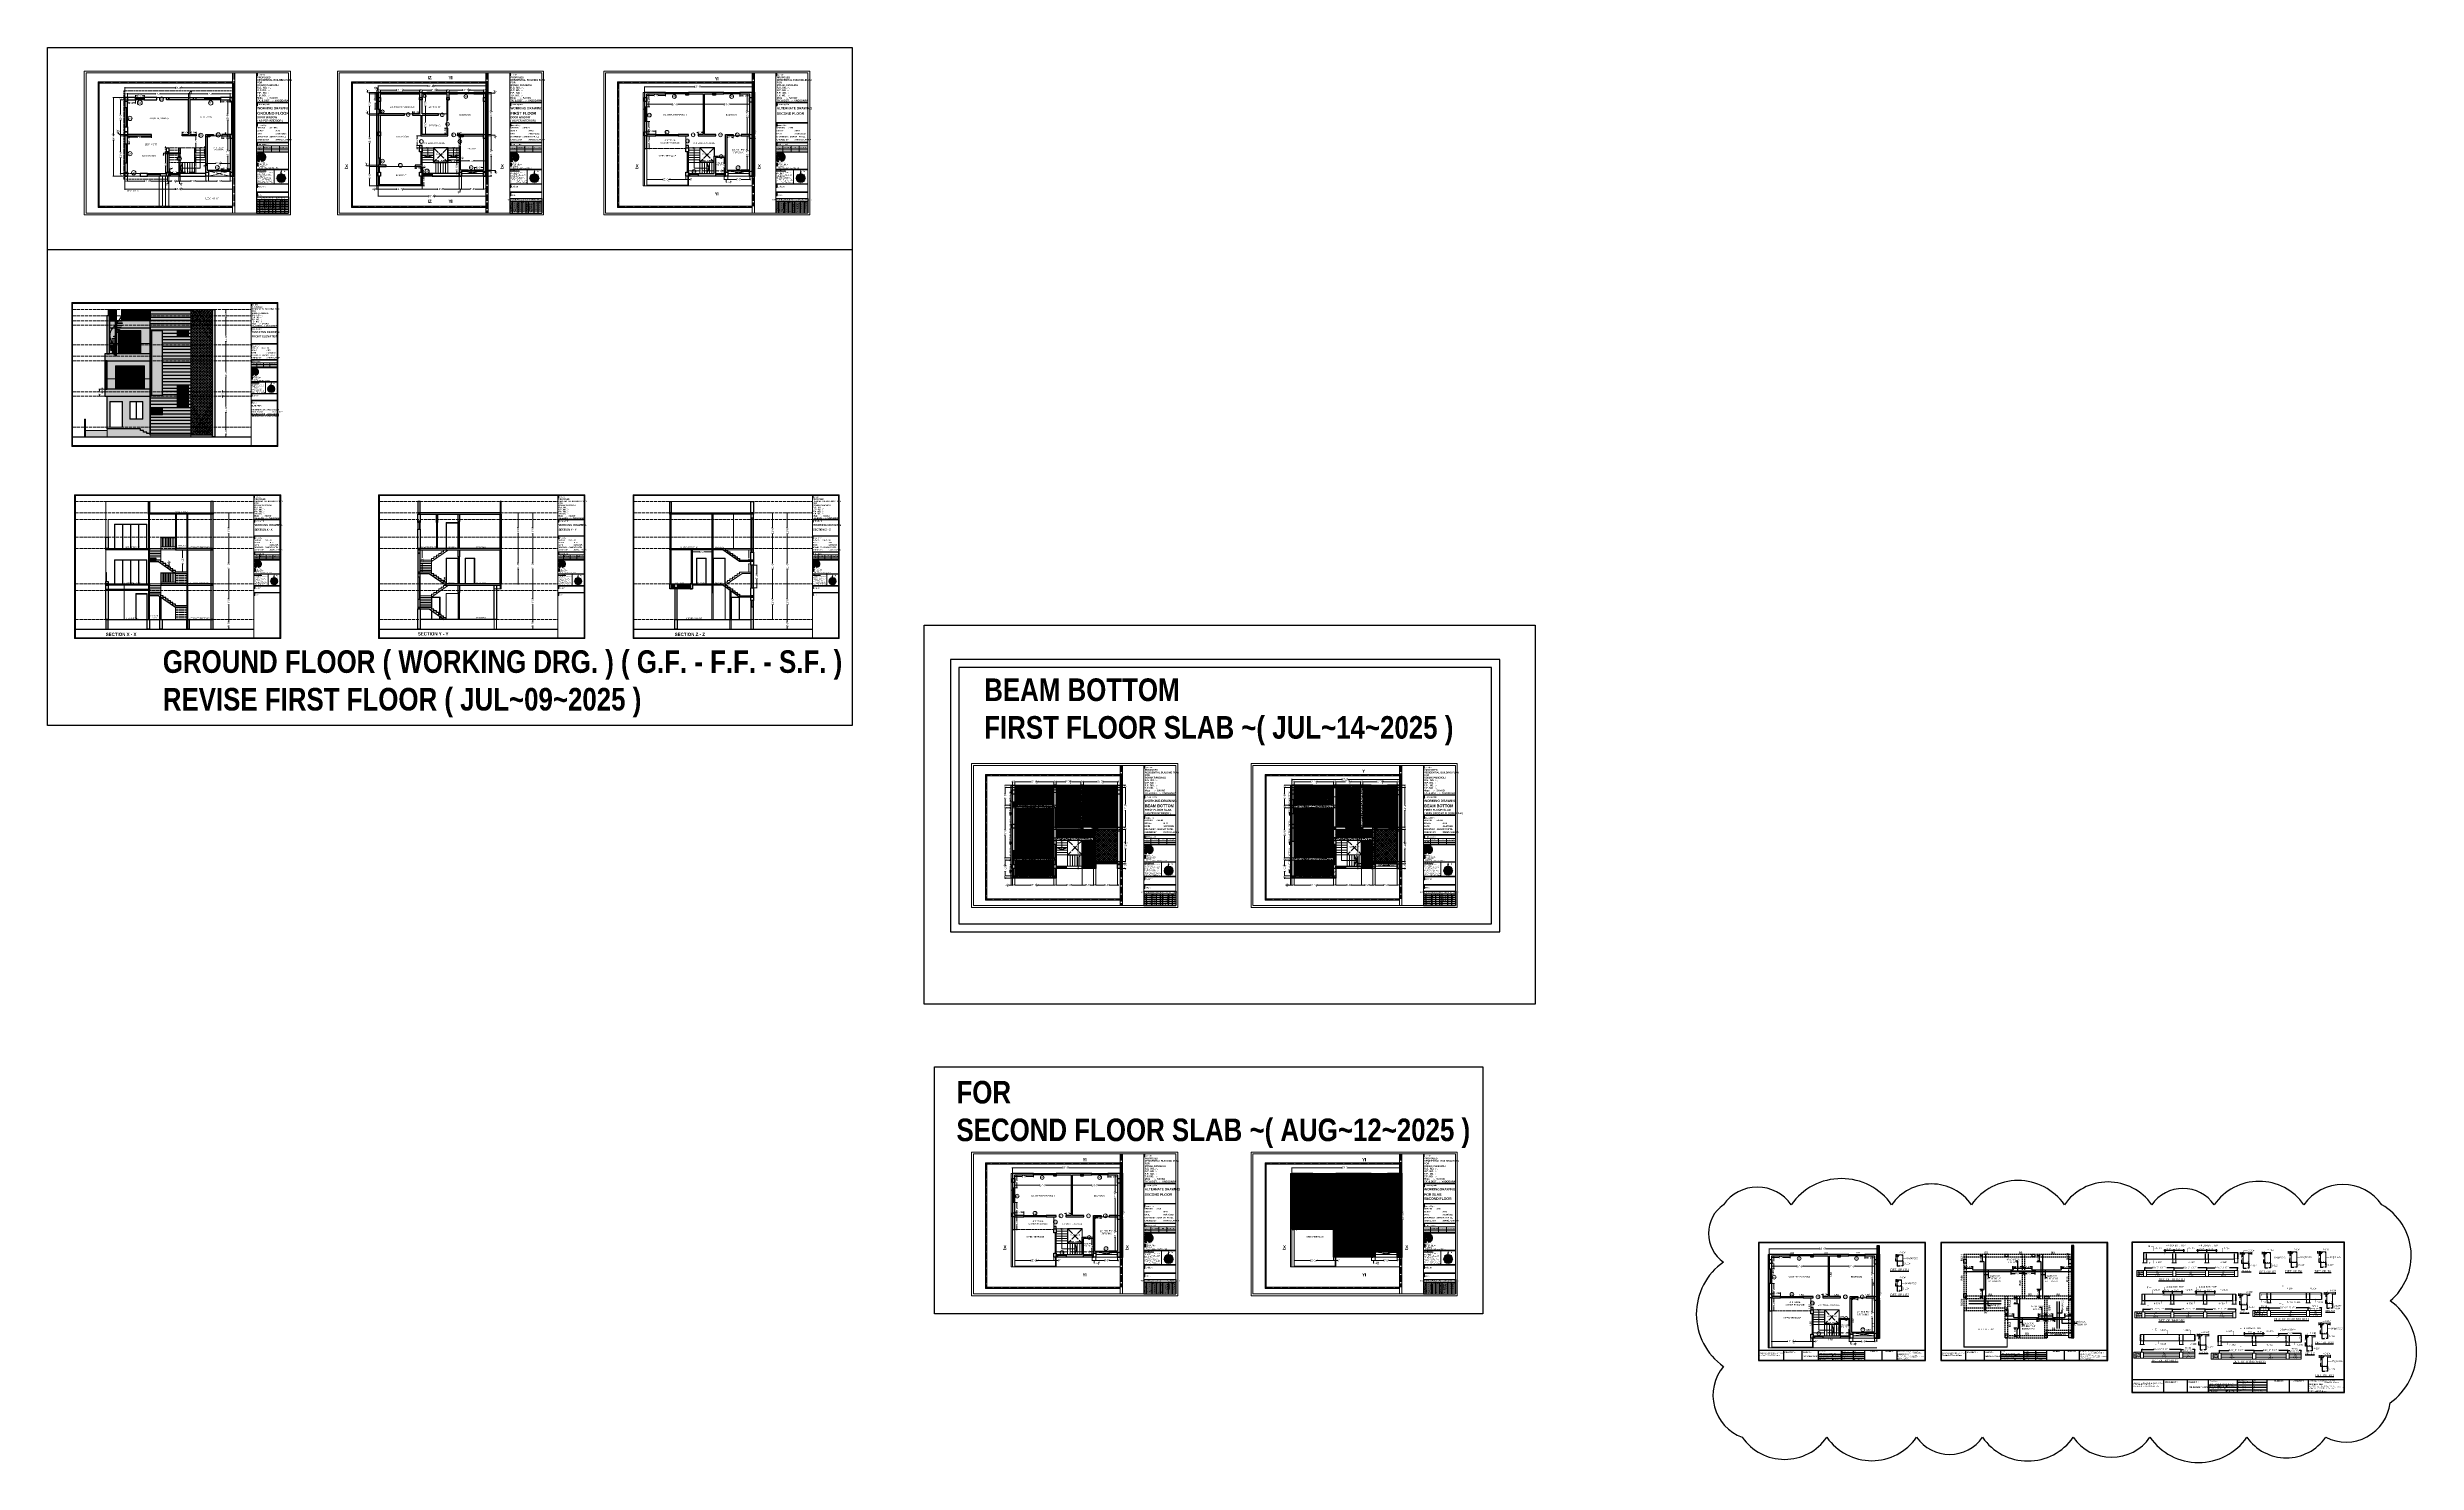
# Model space of a CAD drawing. Header units: millimetres. Extents: x 56222 to 163527, y -177397 to -121287.
# Drawn here: x 154711 to 163527, y -177397 to -172133 of the extents above; entities outside this region: 2.
import ezdxf
from ezdxf.enums import TextEntityAlignment as Align

# ---------------------------------------------------------------- set-up
doc = ezdxf.new("R2010")
doc.units = ezdxf.units.MM
doc.header["$MEASUREMENT"] = 0
doc.header["$PDMODE"] = 35
for name, pattern in [('ACAD_ISO02W100', [15, 12, -3]), ('ACAD_ISO04W100', [30, 24, -3, 0, -3]), ('DASHED2', [0.375, 0.25, -0.125]), ('HIDDEN', [0.375, 0.25, -0.125])]:
    doc.linetypes.add(name, pattern=pattern)
doc.layers.get('Defpoints').update_dxf_attribs({"color": 220})
for name, color, linetype in [('0 @ 1', 7, 'Continuous'), ('BASE', 2, 'Continuous'), ('ELEVATION ( GLASS COLOUR ) X_', 7, 'Continuous'), ('ELEVATION )~BOUNDRY ~( WALL COLOUR ) _', 7, 'Continuous'), ('GROUND FLOOR  ( Text )', 251, 'Continuous'), ('SECTION ( Text )', 250, 'Continuous')]:
    doc.layers.add(name, color=color, linetype=linetype)
for name, color, linetype, lineweight in [('@~LEVEL GRID LINE', 43, 'ACAD_ISO02W100', 9), ('BEAM', 160, 'HIDDEN', 25), ('BM', 7, 'Continuous', 18), ('CENTERLINE ( COLUMN ) ~ DIM', 7, 'Continuous', 9), ('COLUMN', 1, 'Continuous', 30), ('COLUMN ( F C )', 6, 'Continuous', 50), ('COLUMN ( F C ) ~HATCH', 6, 'Continuous', 9), ('COLUMN no', 7, 'Continuous', 20), ('DIMENSION', 86, 'Continuous', 25), ('ELEVATION', 250, 'Continuous', 9), ('ELEVATION ( D~W~RaiL )', 250, 'Continuous', 9), ('ELEVATION ( HATCH )', 251, 'Continuous', 9), ('ELEVATION ( SPIRAL STAIR )', 250, 'Continuous', 9), ('ELEVATION ( WALL COLOUR ) X_', 7, 'Continuous', 9), ('FIRST FLOOR', 7, 'Continuous', 9), ('FIRST FLOOR ( DIM )', 250, 'Continuous', 9), ('FIRST FLOOR ( DW_RAIL )', 7, 'Continuous', 9), ('FIRST FLOOR ( TEXT )', 7, 'Continuous', 9), ('FIRST FLOOR_( D - W & RAILING )', 251, 'Continuous', 9), ('FIRST FLOOR_( PLine )_', 251, 'Continuous', 30), ('FIRST FLOOR_( STAIR )', 251, 'Continuous', 9), ('footing', 160, 'Continuous', 25), ('GROUND FLOOR', 7, 'Continuous', 9), ('GROUND FLOOR  ( DIM )', 7, 'Continuous', 9), ('GROUND FLOOR  ( HATCH )', 251, 'Continuous', 9), ('GROUND FLOOR  ( PLINE )', 251, 'Continuous', 30), ('GROUND FLOOR ( DW_RAIL )', 7, 'Continuous', 9), ('GROUND FLOOR ( STAIR )', 251, 'Continuous', 9), ('plot boundary', 26, 'Continuous', 30), ('REINFORCEMENT', 6, 'Continuous', 25), ('SECOND FLOOR', 7, 'Continuous', 9), ('SECOND FLOOR  ( PLINE )', 251, 'Continuous', 30), ('SECOND FLOOR ( DIM )', 7, 'Continuous', 9), ('SECOND FLOOR ( DW_RAIL )', 7, 'Continuous', 9), ('SECOND FLOOR ( PLine )', 7, 'Continuous', 30), ('SECOND FLOOR ( TEXT )', 7, 'Continuous', 9), ('SECTION', 7, 'Continuous', 9), ('SECTION ( DIM )', 250, 'Continuous', 18), ('SECTION ( D~W~RaiL )', 250, 'Continuous', 18), ('SECTION ( GLASS  COLOUR ) X_', 7, 'Continuous', 9), ('SECTION ( HATCH  )', 252, 'Continuous', 9), ('SECTION ( PLine )', 251, 'Continuous', 30), ('SECTION ( SLAB PLine )', 104, 'Continuous', 30), ('STAIRCASE', 45, 'Continuous', 25), ('STEEL', 181, 'Continuous', 25), ('STR.TEXT.', 1, 'Continuous', 25), ('wall', 7, 'Continuous', 30), ('X_PLOT', 1, 'Continuous', 9), ('X_SHEET', 7, 'Continuous', 9), ('XX~SLAB ( BEAM )~ ( DIM )', 7, 'Continuous', 9), ('XX~SLAB ( HATCH )', 7, 'Continuous', 9), ('XX~STR BEAM', 5, 'ACAD_ISO02W100', 9)]:
    doc.layers.add(name, color=color, linetype=linetype, lineweight=lineweight)
doc.layers.add('XX~SLAB ( BEAM )~ ( HATCH )', color=1, linetype='Continuous', lineweight=9, plot=False)
doc.layers.add('XX~SLAB ( HATCH )~ PLINE', color=251, linetype='Continuous', lineweight=9, plot=False)
doc.layers.add('XX~SLAB ( PLINE )', color=251, linetype='Continuous', plot=False)
doc.styles.add("AR_0'-0", font='arial.ttf')
doc.styles.add('AR_6', font='arial.ttf', dxfattribs={"height": 6})
doc.styles.add('arial', font='GOTHIC.TTF')
doc.styles.add('Cn BT~6', font='swissc.ttf', dxfattribs={"height": 6})
doc.styles.add("Cn_BT_0'-0", font='swissc.ttf')
doc.styles.add('Cn_BT_7', font='swissc.ttf', dxfattribs={"height": 7})
doc.styles.add('Cn_BT_7½', font='swissc.ttf', dxfattribs={"height": 7.5})
doc.styles.add('Dime _ Feet only', font='arial.ttf', dxfattribs={"height": 0.23})
doc.styles.add('DUTCH801', font='dutcheb.ttf', dxfattribs={"height": 6.5})
doc.styles.add('KATHA', font='swissc.ttf')
doc.styles.add('KIRAN', font='times.ttf')
doc.styles.add('S1', font='times.ttf', dxfattribs={"height": 6.5})
doc.styles.get("Standard").update_dxf_attribs({"font": 'arial.ttf', "height": 6})
doc.styles.add('style2', font='arial.ttf', dxfattribs={"height": 6})
doc.styles.add('VINAY', font='swiss.ttf')
doc.linetypes.add('ZIGZAG', pattern='A,0.0001,-0.2,[131,ltypeshp.shx,S=0.2,R=0,X=-0.2,Y=0],-0.4,[131,ltypeshp.shx,S=0.2,R=180,X=0.2,Y=0],-0.2', length=0.8001)
doc.dimstyles.new('Brijesh (Clear)', dxfattribs={"dimtxt": 6, "dimasz": 3, "dimexe": 3, "dimexo": 4.5, "dimgap": 0.09, "dimtad": 0, "dimdec": 1, "dimzin": 3, "dimdsep": 46, "dimlunit": 4, "dimtxsty": 'KIRAN', "dimblk": 'ARCHTICK', "dimcen": 0.09, "dimclrd": 256, "dimclre": 256, "dimclrt": 7, "dimadec": 0, "dimazin": 0, "dimtfac": 0.75, "dimtdec": 1, "dimtofl": 0, "dimtmove": 1, "dimatfit": 0, "dimfxl": 1, "dimtolj": 1, "dimtzin": 0, "dimarcsym": 0})
doc.dimstyles.new('Cn BT~6', dxfattribs={"dimtxt": 0.18, "dimasz": 2.5, "dimexe": 2.5, "dimexo": 0, "dimgap": 0.09, "dimtad": 0, "dimdec": 3, "dimzin": 3, "dimdsep": 46, "dimlunit": 4, "dimtxsty": 'Cn BT~6', "dimblk": 'DOT', "dimcen": 0.09, "dimdle": 2, "dimclrd": 250, "dimclre": 250, "dimclrt": 5, "dimadec": 0, "dimazin": 0, "dimtfac": 0.75, "dimtdec": 3, "dimtofl": 0, "dimtmove": 0, "dimatfit": 3, "dimfxl": 1, "dimtolj": 1, "dimtzin": 0, "dimlwd": 15, "dimlwe": 15, "dimarcsym": 0})
doc.dimstyles.new('Cn_BT_7½', dxfattribs={"dimtxt": 9, "dimasz": 3, "dimexe": 1.5, "dimexo": 0, "dimgap": 0.09, "dimtad": 0, "dimdec": 3, "dimzin": 3, "dimdsep": 46, "dimlunit": 4, "dimtxsty": 'Cn_BT_7½', "dimblk": 'ARCHTICK', "dimcen": 0.09, "dimdle": 1.5, "dimclrd": 251, "dimclre": 251, "dimclrt": 14, "dimadec": 0, "dimazin": 0, "dimtfac": 0.75, "dimtdec": 3, "dimtofl": 0, "dimtmove": 0, "dimatfit": 3, "dimfxl": 0, "dimtolj": 1, "dimtzin": 0, "dimlwd": 15, "dimlwe": 15, "dimarcsym": 0})
doc.dimstyles.new('Dime _ Feet only', dxfattribs={"dimtxt": 0.23, "dimasz": 0.1, "dimexe": 0.1, "dimexo": 0.1, "dimgap": 0.06, "dimtad": 0, "dimlfac": 39.375, "dimrnd": 1, "dimzin": 1, "dimdsep": 46, "dimlunit": 4, "dimtxsty": 'Dime _ Feet only', "dimblk": 'ARCHTICK', "dimcen": 0, "dimdle": 0.1, "dimclrd": 256, "dimclre": 256, "dimazin": 0, "dimtfac": 1, "dimtofl": 0, "dimtmove": 0, "dimatfit": 3, "dimldrblk": 'ARCHTICK', "dimfxl": 4.5, "dimfrac": 1, "dimtolj": 1, "dimtzin": 0, "dimarcsym": 1})
doc.dimstyles.new('KIRAN', dxfattribs={"dimtxt": 4, "dimasz": 3, "dimexe": 1, "dimexo": 2, "dimgap": 1, "dimtad": 0, "dimdec": 1, "dimzin": 0, "dimdsep": 46, "dimlunit": 4, "dimtxsty": 'KIRAN', "dimblk": 'OBLIQUE', "dimcen": 6, "dimclrd": 11, "dimclre": 11, "dimclrt": 6, "dimadec": 0, "dimazin": 0, "dimtfac": 1, "dimtdec": 1, "dimtofl": 0, "dimtmove": 0, "dimatfit": 3, "dimfxl": 1, "dimtolj": 1, "dimtzin": 0, "dimarcsym": 0})

# ---------------------------------------------------------------- blocks, each defined once
blk = doc.blocks.new('_ArchTick')
at = {"color": 0, "linetype": 'ByBlock', "const_width": 0.15}
blk.add_lwpolyline([(-0.5, -0.5), (0.5, 0.5)], dxfattribs=at)
blk = doc.blocks.new('*D226')
at = {"layer": 'Defpoints', "color": 0, "transparency": 16777216}
for p in [(156333.5, -172305.6), (156342.5, -172301.1), (156362.1, -172305.6)]:
    blk.add_point(p, dxfattribs=at)
at = {"layer": 'FIRST FLOOR ( DIM )', "color": 251, "lineweight": 15, "transparency": 16777216}
for p, q in [((156333.5, -172305.6), (156363.6, -172305.6)), ((156342.5, -172301.1), (156363.6, -172301.1)), ((156362.1, -172299.6), (156362.1, -172307.1)), ((156362.1, -172303.4), (156375.8, -172303.3)), ((156375.8, -172303.3), (156375.8, -172303.1))]:
    blk.add_line(p, q, dxfattribs=at)
at = {"layer": 'FIRST FLOOR ( DIM )', "color": 251, "lineweight": 15, "transparency": 16777216, "xscale": 3, "yscale": 3, "zscale": 3}
for p, rotation in [((156362.1, -172301.1), 90), ((156362.1, -172305.6), 270)]:
    blk.add_blockref('_ArchTick', p, dxfattribs=dict(at, rotation=rotation))
at = {"layer": 'FIRST FLOOR ( DIM )', "color": 14, "transparency": 16777216, "insert": (156375.8, -172297.7), "char_height": 7.5, "attachment_point": 5, "rotation": 90, "style": 'Cn_BT_7½'}
blk.add_mtext('\\A1;4{\\H0.750000x;\\S1/2;}"', dxfattribs=at)
blk = doc.blocks.new('*D225')
at = {"layer": 'Defpoints', "color": 0, "transparency": 16777216}
for p in [(156342.5, -172461.6), (156342.5, -172589.1), (156362.1, -172589.1)]:
    blk.add_point(p, dxfattribs=at)
at = {"layer": 'FIRST FLOOR ( DIM )', "color": 251, "lineweight": 15, "transparency": 16777216}
for p, q in [((156342.5, -172461.6), (156363.6, -172461.6)), ((156362.1, -172460.1), (156362.1, -172512.8)), ((156342.5, -172589.1), (156363.6, -172589.1)), ((156362.1, -172590.6), (156362.1, -172537.9))]:
    blk.add_line(p, q, dxfattribs=at)
at = {"layer": 'FIRST FLOOR ( DIM )', "color": 251, "lineweight": 15, "transparency": 16777216, "xscale": 3, "yscale": 3, "zscale": 3}
for p, rotation in [((156362.1, -172461.6), 90), ((156362.1, -172589.1), 270)]:
    blk.add_blockref('_ArchTick', p, dxfattribs=dict(at, rotation=rotation))
at = {"layer": 'FIRST FLOOR ( DIM )', "color": 14, "transparency": 16777216, "insert": (156362.1, -172525.4), "char_height": 7.5, "attachment_point": 5, "rotation": 90, "style": 'Cn_BT_7½'}
blk.add_mtext('\\A1;10\'-7{\\H0.750000x;\\S1/2;}"', dxfattribs=at)
blk = doc.blocks.new('*D224')
at = {"layer": 'Defpoints', "color": 0, "transparency": 16777216}
for p in [(156342.5, -172305.6), (156342.5, -172457.1), (156362.1, -172457.1)]:
    blk.add_point(p, dxfattribs=at)
at = {"layer": 'FIRST FLOOR ( DIM )', "color": 251, "lineweight": 15, "transparency": 16777216}
for p, q in [((156342.5, -172305.6), (156363.6, -172305.6)), ((156362.1, -172304.1), (156362.1, -172368.8)), ((156362.1, -172458.6), (156362.1, -172393.9)), ((156342.5, -172457.1), (156363.6, -172457.1))]:
    blk.add_line(p, q, dxfattribs=at)
at = {"layer": 'FIRST FLOOR ( DIM )', "color": 251, "lineweight": 15, "transparency": 16777216, "xscale": 3, "yscale": 3, "zscale": 3}
for p, rotation in [((156362.1, -172305.6), 90), ((156362.1, -172457.1), 270)]:
    blk.add_blockref('_ArchTick', p, dxfattribs=dict(at, rotation=rotation))
at = {"layer": 'FIRST FLOOR ( DIM )', "color": 14, "transparency": 16777216, "insert": (156362.1, -172381.4), "char_height": 7.5, "attachment_point": 5, "rotation": 90, "style": 'Cn_BT_7½'}
blk.add_mtext('\\A1;12\'-7{\\H0.750000x;\\S1/2;}"', dxfattribs=at)
blk = doc.blocks.new('*D223')
at = {"layer": 'Defpoints', "color": 0, "transparency": 16777216}
for p in [(155942, -172276.5), (155942, -172301.1), (156342.5, -172301.1)]:
    blk.add_point(p, dxfattribs=at)
at = {"layer": 'FIRST FLOOR ( DIM )', "color": 251, "lineweight": 15, "transparency": 16777216}
for p, q in [((155940.5, -172276.5), (156127.3, -172276.5)), ((155942, -172301.1), (155942, -172275)), ((156344, -172276.5), (156152.7, -172276.5)), ((156342.5, -172301.1), (156342.5, -172275))]:
    blk.add_line(p, q, dxfattribs=at)
at = {"layer": 'FIRST FLOOR ( DIM )', "color": 251, "lineweight": 15, "transparency": 16777216, "xscale": 3, "yscale": 3, "zscale": 3, "rotation": 180}
blk.add_blockref('_ArchTick', (155942, -172276.5), dxfattribs=at)
at = {"layer": 'FIRST FLOOR ( DIM )', "color": 251, "lineweight": 15, "transparency": 16777216, "xscale": 3, "yscale": 3, "zscale": 3}
blk.add_blockref('_ArchTick', (156342.5, -172276.5), dxfattribs=at)
at = {"layer": 'FIRST FLOOR ( DIM )', "color": 14, "transparency": 16777216, "insert": (156140, -172276.5), "char_height": 7.5, "attachment_point": 5, "style": 'Cn_BT_7½'}
blk.add_mtext('\\A1;33\'-4{\\H0.750000x;\\S1/2;}"', dxfattribs=at)
blk = doc.blocks.new('NORTH')
h = blk.add_hatch(color=9)
h.set_gradient(color1=(201, 201, 201), color2=(237, 237, 237), one_color=1, tint=0.93, name='SPHERICAL')
edge = h.paths.add_edge_path()
edge.add_arc((329168, -156620), 24.1, 0, 360)
at = {"layer": 'X_SHEET'}
for color, points in [(224, [(329143, -156620), (329144, -156618), (329138, -156620)]), (230, [(329144, -156622), (329143, -156620), (329138, -156620)]), (47, [(329147, -156620), (329150, -156617), (329150, -156623)]), (47, [(329153, -156609), (329153, -156605), (329158, -156605)]), (47, [(329153, -156635), (329153, -156631), (329158, -156635)]), (224, [(329168, -156575), (329168, -156588), (329164, -156587)]), (47, [(329165, -156602), (329168, -156599), (329171, -156602)]), (47, [(329171, -156638), (329165, -156638), (329168, -156641)]), (230, [(329167, -156644), (329168, -156645), (329168, -156650)]), (230, [(329173, -156587), (329168, -156588), (329168, -156575)]), (224, [(329168, -156645), (329170, -156644), (329168, -156650)]), (47, [(329179, -156605), (329183, -156605), (329183, -156609)]), (47, [(329179, -156635), (329183, -156631), (329183, -156635)]), (47, [(329186, -156623), (329186, -156617), (329190, -156620)]), (224, [(329193, -156620), (329192, -156618), (329198, -156620)]), (230, [(329192, -156622), (329193, -156620), (329198, -156620)])]:
    blk.add_hatch(color=color, dxfattribs=at).paths.add_polyline_path(points)
at = {"color": 250, "lineweight": 9}
for p, q in [((329146, -156611), (329167, -156619)), ((329146, -156629), (329167, -156621)), ((329151, -156603), (329149, -156601)), ((329151, -156637), (329149, -156639)), ((329168, -156618), (329159, -156598)), ((329159, -156642), (329168, -156622)), ((329169, -156618), (329178, -156598)), ((329178, -156642), (329169, -156622)), ((329170, -156619), (329191, -156611)), ((329170, -156621), (329191, -156629)), ((329185, -156603), (329188, -156601)), ((329185, -156637), (329188, -156639))]:
    blk.add_line(p, q, dxfattribs=at)
at = {"color": 254, "lineweight": 5}
for p, q in [((329166, -156620), (329161, -156620)), ((329167, -156619), (329163, -156615)), ((329167, -156621), (329163, -156625)), ((329168, -156618), (329168, -156613)), ((329168, -156622), (329168, -156627)), ((329170, -156619), (329173, -156615)), ((329170, -156620), (329176, -156620)), ((329170, -156621), (329173, -156625)), ((329185, -156583), (329188, -156585))]:
    blk.add_line(p, q, dxfattribs=at)
at = {"color": 1}
blk.add_line((329171, -156627), (329169, -156622), dxfattribs=at)
at = {"lineweight": 9}
for radius in [24.1, 21.1, 10.2, 7.18, 1.88]:
    blk.add_circle((329168, -156620), radius, dxfattribs=at)
at = {"layer": 'X_SHEET', "color": 29, "linetype": 'Continuous', "lineweight": 25}
blk.add_line((329168, -156596), (329168, -156588), dxfattribs=at)
at = {"layer": 'X_SHEET', "color": 26, "linetype": 'ByBlock', "lineweight": -2, "style": 'DUTCH801'}
for s, rotation, p in [('W', 89.9141, (329153, -156620)), ('SW', 314.9141, (329156, -156633)), ('NE', 314.9141, (329179, -156610)), ('E', 89.9141, (329186, -156620))]:
    blk.add_text(s, height=2.7, rotation=rotation, dxfattribs=at).set_placement(p, align=Align.CENTER)
for s, rotation, p in [('NW', 44.9141, (329156, -156607)), ('N', 359.9141, (329168, -156602)), ('S', 359.9141, (329168, -156635)), ('SE', 44.9141, (329179, -156631))]:
    blk.add_text(s, height=2.7, rotation=rotation, dxfattribs=at).set_placement(p, align=Align.TOP_CENTER)
blk = doc.blocks.new('logo')
at = {"layer": 'STAIRCASE', "linetype": 'Continuous', "ltscale": 15}
h = blk.add_hatch(color=0, dxfattribs=at)
edge = h.paths.add_edge_path()
edge.add_line((52190, -8439), (52132, -8439))
edge.add_line((52132, -8439), (52132, -8451))
edge.add_line((52132, -8451), (52219, -8451))
edge.add_arc((52186, -8490), 51, 49.5898, 85.3906)
edge = h.paths.add_edge_path()
edge.add_line((52225, -8457), (52132, -8457))
edge.add_line((52132, -8457), (52132, -8469))
edge.add_line((52132, -8469), (52233, -8469))
edge.add_arc((52186, -8490), 51, 24.196, 40.1809)
edge = h.paths.add_edge_path()
edge.add_line((52235, -8475), (52132, -8475))
edge.add_line((52132, -8475), (52132, -8487))
edge.add_line((52132, -8487), (52237, -8487))
edge.add_arc((52186, -8490), 51, 3.3421, 17.076)
edge = h.paths.add_edge_path()
edge.add_line((52237, -8493), (52175, -8493))
edge.add_arc((52158, -8514), 26.8, 19.8001, 51.8901, ccw=False)
edge.add_line((52184, -8505), (52235, -8505))
edge.add_arc((52186, -8490), 51, 342.9464, 356.6794)
edge = h.paths.add_edge_path()
edge.add_line((52233, -8511), (52184, -8511))
edge.add_line((52184, -8511), (52184, -8523))
edge.add_line((52184, -8523), (52225, -8523))
edge.add_arc((52186, -8490), 51, 319.8472, 335.8275)
edge = h.paths.add_edge_path()
edge.add_line((52219, -8528), (52184, -8528))
edge.add_line((52184, -8528), (52184, -8540))
edge.add_line((52184, -8540), (52190, -8540))
edge.add_arc((52186, -8490), 51, 274.8693, 310.4434)
edge = h.paths.add_edge_path()
edge.add_line((52136, -8528), (52132, -8528))
edge.add_line((52132, -8528), (52132, -8540))
edge.add_line((52132, -8540), (52158, -8540))
edge.add_arc((52158, -8514), 26.8, 213.4982, 270, ccw=False)
edge = h.paths.add_edge_path()
edge.add_line((52132, -8514), (52132, -8523))
edge.add_line((52132, -8523), (52133, -8523))
edge.add_arc((52158, -8514), 26.8, 180, 199.307, ccw=False)
edge = h.paths.add_edge_path()
edge.add_line((52132, -8511), (52132, -8511))
edge.add_line((52132, -8511), (52132, -8514))
edge.add_arc((52158, -8514), 26.8, 173.2545, 180, ccw=False)
edge = h.paths.add_edge_path()
edge.add_line((52142, -8493), (52132, -8493))
edge.add_line((52132, -8493), (52132, -8505))
edge.add_line((52132, -8505), (52133, -8505))
edge.add_arc((52158, -8514), 26.8, 128.1099, 160.1999, ccw=False)
edge = h.paths.add_edge_path()
edge.add_arc((52158, -8514), 14.8, 0, 360)
at = {"layer": 'STAIRCASE', "color": 0, "linetype": 'Continuous', "ltscale": 15}
blk.add_line((52184, -8540), (52184, -8505), dxfattribs=at)
for points in [[(52190, -8439), (52132, -8439), (52132, -8451), (52219, -8451, 0.157494)], [(52225, -8457), (52132, -8457), (52132, -8469), (52233, -8469, 0.06986)], [(52235, -8475), (52132, -8475), (52132, -8487), (52237, -8487, 0.059998)], [(52142, -8493), (52132, -8493), (52132, -8505), (52133, -8505, -0.140942)], [(52132, -8511), (52132, -8511), (52132, -8514, -0.029441)], [(52132, -8514), (52132, -8523), (52133, -8523, -0.084443)], [(52136, -8528), (52132, -8528), (52132, -8540), (52158, -8540, -0.251655)], [(52237, -8493), (52175, -8493, -0.140942), (52184, -8505), (52235, -8505, 0.059993)], [(52233, -8511), (52184, -8511), (52184, -8523), (52225, -8523, 0.069841)], [(52219, -8528), (52184, -8528), (52184, -8540), (52190, -8540, 0.15648)]]:
    blk.add_lwpolyline(points, format="xyb", close=True, dxfattribs=at)
blk.add_circle((52158, -8514), 14.8, dxfattribs=at)
blk.add_arc((52158, -8514), 26.8, 19.8001, 270, dxfattribs=at)
blk = doc.blocks.new('*D222')
at = {"layer": 'Defpoints', "color": 0, "transparency": 16777216}
for p in [(156201.5, -172559.8), (156243.5, -172555.5), (156243.5, -172559.8)]:
    blk.add_point(p, dxfattribs=at)
at = {"layer": 'FIRST FLOOR ( DIM )', "color": 251, "lineweight": 15, "transparency": 16777216}
for p, q in [((156200, -172555.5), (156214, -172555.5)), ((156201.5, -172559.8), (156201.5, -172554)), ((156245, -172555.5), (156231.1, -172555.5)), ((156243.5, -172559.8), (156243.5, -172554))]:
    blk.add_line(p, q, dxfattribs=at)
at = {"layer": 'FIRST FLOOR ( DIM )', "color": 251, "lineweight": 15, "transparency": 16777216, "xscale": 3, "yscale": 3, "zscale": 3, "rotation": 180}
blk.add_blockref('_ArchTick', (156201.5, -172555.5), dxfattribs=at)
at = {"layer": 'FIRST FLOOR ( DIM )', "color": 251, "lineweight": 15, "transparency": 16777216, "xscale": 3, "yscale": 3, "zscale": 3}
blk.add_blockref('_ArchTick', (156243.5, -172555.5), dxfattribs=at)
at = {"layer": 'FIRST FLOOR ( DIM )', "color": 14, "transparency": 16777216, "insert": (156222.5, -172555.5), "char_height": 7.5, "attachment_point": 5, "style": 'Cn_BT_7½'}
blk.add_mtext('\\A1;3\'-6"', dxfattribs=at)
blk = doc.blocks.new('*D221')
at = {"layer": 'Defpoints', "color": 0, "transparency": 16777216}
for p in [(156147.5, -172560.6), (156201.5, -172555.5), (156201.5, -172560.6)]:
    blk.add_point(p, dxfattribs=at)
at = {"layer": 'FIRST FLOOR ( DIM )', "color": 251, "lineweight": 15, "transparency": 16777216}
for p, q in [((156146, -172555.5), (156165.9, -172555.5)), ((156147.5, -172560.6), (156147.5, -172554)), ((156203, -172555.5), (156183.1, -172555.5)), ((156201.5, -172560.6), (156201.5, -172554))]:
    blk.add_line(p, q, dxfattribs=at)
at = {"layer": 'FIRST FLOOR ( DIM )', "color": 251, "lineweight": 15, "transparency": 16777216, "xscale": 3, "yscale": 3, "zscale": 3, "rotation": 180}
blk.add_blockref('_ArchTick', (156147.5, -172555.5), dxfattribs=at)
at = {"layer": 'FIRST FLOOR ( DIM )', "color": 251, "lineweight": 15, "transparency": 16777216, "xscale": 3, "yscale": 3, "zscale": 3}
blk.add_blockref('_ArchTick', (156201.5, -172555.5), dxfattribs=at)
at = {"layer": 'FIRST FLOOR ( DIM )', "color": 14, "transparency": 16777216, "insert": (156174.5, -172555.5), "char_height": 7.5, "attachment_point": 5, "style": 'Cn_BT_7½'}
blk.add_mtext('\\A1;4\'-6"', dxfattribs=at)
blk = doc.blocks.new('*D220')
at = {"layer": 'Defpoints', "color": 0, "transparency": 16777216}
for p in [(155942, -172611.6), (156105.5, -172611.6), (156105.5, -172659.8)]:
    blk.add_point(p, dxfattribs=at)
at = {"layer": 'FIRST FLOOR ( DIM )', "color": 251, "lineweight": 15, "transparency": 16777216}
for p, q in [((155942, -172611.6), (155942, -172661.3)), ((156105.5, -172611.6), (156105.5, -172661.3)), ((155940.5, -172659.8), (156011.2, -172659.8)), ((156107, -172659.8), (156036.3, -172659.8))]:
    blk.add_line(p, q, dxfattribs=at)
at = {"layer": 'FIRST FLOOR ( DIM )', "color": 251, "lineweight": 15, "transparency": 16777216, "xscale": 3, "yscale": 3, "zscale": 3, "rotation": 180}
blk.add_blockref('_ArchTick', (155942, -172659.8), dxfattribs=at)
at = {"layer": 'FIRST FLOOR ( DIM )', "color": 251, "lineweight": 15, "transparency": 16777216, "xscale": 3, "yscale": 3, "zscale": 3}
blk.add_blockref('_ArchTick', (156105.5, -172659.8), dxfattribs=at)
at = {"layer": 'FIRST FLOOR ( DIM )', "color": 14, "transparency": 16777216, "insert": (156023.8, -172659.8), "char_height": 7.5, "attachment_point": 5, "style": 'Cn_BT_7½'}
blk.add_mtext('\\A1;13\'-7{\\H0.750000x;\\S1/2;}"', dxfattribs=at)
blk = doc.blocks.new('*D219')
at = {"layer": 'Defpoints', "color": 0, "transparency": 16777216}
for p in [(156243.5, -172611.6), (156252.5, -172611.6), (156252.5, -172659.8)]:
    blk.add_point(p, dxfattribs=at)
at = {"layer": 'FIRST FLOOR ( DIM )', "color": 251, "lineweight": 15, "transparency": 16777216}
for p, q in [((156243.5, -172611.6), (156243.5, -172661.3)), ((156252.5, -172611.6), (156252.5, -172661.3)), ((156242, -172659.8), (156254, -172659.8)), ((156246.3, -172672.1), (156246.1, -172672.1)), ((156248, -172659.8), (156246.3, -172672.1))]:
    blk.add_line(p, q, dxfattribs=at)
at = {"layer": 'FIRST FLOOR ( DIM )', "color": 251, "lineweight": 15, "transparency": 16777216, "xscale": 3, "yscale": 3, "zscale": 3, "rotation": 180}
blk.add_blockref('_ArchTick', (156243.5, -172659.8), dxfattribs=at)
at = {"layer": 'FIRST FLOOR ( DIM )', "color": 251, "lineweight": 15, "transparency": 16777216, "xscale": 3, "yscale": 3, "zscale": 3}
blk.add_blockref('_ArchTick', (156252.5, -172659.8), dxfattribs=at)
at = {"layer": 'FIRST FLOOR ( DIM )', "color": 14, "transparency": 16777216, "insert": (156242.5, -172672.1), "char_height": 7.5, "attachment_point": 5, "style": 'Cn_BT_7½'}
blk.add_mtext('\\A1;9"', dxfattribs=at)
blk = doc.blocks.new('*D218')
at = {"layer": 'Defpoints', "color": 0, "transparency": 16777216}
for p in [(156252.5, -172611.6), (156333.5, -172611.6), (156333.5, -172659.8)]:
    blk.add_point(p, dxfattribs=at)
at = {"layer": 'FIRST FLOOR ( DIM )', "color": 251, "lineweight": 15, "transparency": 16777216}
for p, q in [((156252.5, -172611.6), (156252.5, -172661.3)), ((156333.5, -172611.6), (156333.5, -172661.3)), ((156251, -172659.8), (156284.5, -172659.8)), ((156335, -172659.8), (156301.5, -172659.8))]:
    blk.add_line(p, q, dxfattribs=at)
at = {"layer": 'FIRST FLOOR ( DIM )', "color": 251, "lineweight": 15, "transparency": 16777216, "xscale": 3, "yscale": 3, "zscale": 3, "rotation": 180}
blk.add_blockref('_ArchTick', (156252.5, -172659.8), dxfattribs=at)
at = {"layer": 'FIRST FLOOR ( DIM )', "color": 251, "lineweight": 15, "transparency": 16777216, "xscale": 3, "yscale": 3, "zscale": 3}
blk.add_blockref('_ArchTick', (156333.5, -172659.8), dxfattribs=at)
at = {"layer": 'FIRST FLOOR ( DIM )', "color": 14, "transparency": 16777216, "insert": (156293, -172659.8), "char_height": 7.5, "attachment_point": 5, "style": 'Cn_BT_7½'}
blk.add_mtext('\\A1;6\'-9"', dxfattribs=at)
blk = doc.blocks.new('*D217')
at = {"layer": 'Defpoints', "color": 0, "transparency": 16777216}
for p in [(156333.5, -172611.6), (156342.5, -172611.6), (156342.5, -172659.8)]:
    blk.add_point(p, dxfattribs=at)
at = {"layer": 'FIRST FLOOR ( DIM )', "color": 251, "lineweight": 15, "transparency": 16777216}
for p, q in [((156333.5, -172611.6), (156333.5, -172661.3)), ((156342.5, -172611.6), (156342.5, -172661.3)), ((156332, -172659.8), (156334.4, -172659.8)), ((156344, -172659.8), (156341.7, -172659.8))]:
    blk.add_line(p, q, dxfattribs=at)
at = {"layer": 'FIRST FLOOR ( DIM )', "color": 251, "lineweight": 15, "transparency": 16777216, "xscale": 3, "yscale": 3, "zscale": 3, "rotation": 180}
blk.add_blockref('_ArchTick', (156333.5, -172659.8), dxfattribs=at)
at = {"layer": 'FIRST FLOOR ( DIM )', "color": 251, "lineweight": 15, "transparency": 16777216, "xscale": 3, "yscale": 3, "zscale": 3}
blk.add_blockref('_ArchTick', (156342.5, -172659.8), dxfattribs=at)
at = {"layer": 'FIRST FLOOR ( DIM )', "color": 14, "transparency": 16777216, "insert": (156338, -172659.8), "char_height": 7.5, "attachment_point": 5, "style": 'Cn_BT_7½'}
blk.add_mtext('\\A1;9"', dxfattribs=at)
blk = doc.blocks.new('*D216')
at = {"layer": 'Defpoints', "color": 0, "transparency": 16777216}
for p in [(156105.5, -172385.1), (156105.5, -172457.1), (156117.8, -172457.1)]:
    blk.add_point(p, dxfattribs=at)
at = {"layer": 'FIRST FLOOR ( DIM )', "color": 251, "lineweight": 15, "transparency": 16777216}
for p, q in [((156105.5, -172385.1), (156119.3, -172385.1)), ((156117.8, -172383.6), (156117.8, -172412.6)), ((156117.8, -172458.6), (156117.8, -172429.6)), ((156105.5, -172457.1), (156119.3, -172457.1))]:
    blk.add_line(p, q, dxfattribs=at)
at = {"layer": 'FIRST FLOOR ( DIM )', "color": 251, "lineweight": 15, "transparency": 16777216, "xscale": 3, "yscale": 3, "zscale": 3}
for p, rotation in [((156117.8, -172385.1), 90), ((156117.8, -172457.1), 270)]:
    blk.add_blockref('_ArchTick', p, dxfattribs=dict(at, rotation=rotation))
at = {"layer": 'FIRST FLOOR ( DIM )', "color": 14, "transparency": 16777216, "insert": (156117.8, -172421.1), "char_height": 7.5, "attachment_point": 5, "rotation": 90, "style": 'Cn_BT_7½'}
blk.add_mtext('\\A1;6\'-0"', dxfattribs=at)
blk = doc.blocks.new('*D215')
at = {"layer": 'Defpoints', "color": 0, "transparency": 16777216}
for p in [(155951, -172385.1), (155910.4, -172571.1), (155942, -172571.1)]:
    blk.add_point(p, dxfattribs=at)
at = {"layer": 'FIRST FLOOR ( DIM )', "color": 251, "lineweight": 15, "transparency": 16777216}
for p, q in [((155951, -172385.1), (155908.9, -172385.1)), ((155910.4, -172383.6), (155910.4, -172467.3)), ((155910.4, -172572.6), (155910.4, -172489)), ((155942, -172571.1), (155908.9, -172571.1))]:
    blk.add_line(p, q, dxfattribs=at)
at = {"layer": 'FIRST FLOOR ( DIM )', "color": 251, "lineweight": 15, "transparency": 16777216, "xscale": 3, "yscale": 3, "zscale": 3}
for p, rotation in [((155910.4, -172385.1), 90), ((155910.4, -172571.1), 270)]:
    blk.add_blockref('_ArchTick', p, dxfattribs=dict(at, rotation=rotation))
at = {"layer": 'FIRST FLOOR ( DIM )', "color": 14, "transparency": 16777216, "insert": (155910.4, -172478.1), "char_height": 7.5, "attachment_point": 5, "rotation": 90, "style": 'Cn_BT_7½'}
blk.add_mtext('\\A1;15\'-6"', dxfattribs=at)
blk = doc.blocks.new('*D214')
at = {"layer": 'Defpoints', "color": 0, "transparency": 16777216}
for p in [(156117.8, -172305.6), (156124, -172305.6), (156124, -172380.6)]:
    blk.add_point(p, dxfattribs=at)
at = {"layer": 'GROUND FLOOR', "color": 251, "lineweight": 15, "transparency": 16777216}
for p, q in [((156124, -172305.6), (156116.3, -172305.6)), ((156117.8, -172304.1), (156117.8, -172334.6)), ((156117.8, -172382.1), (156117.8, -172351.6)), ((156124, -172380.6), (156116.3, -172380.6))]:
    blk.add_line(p, q, dxfattribs=at)
at = {"layer": 'GROUND FLOOR', "color": 251, "lineweight": 15, "transparency": 16777216, "xscale": 3, "yscale": 3, "zscale": 3}
for p, rotation in [((156117.8, -172305.6), 90), ((156117.8, -172380.6), 270)]:
    blk.add_blockref('_ArchTick', p, dxfattribs=dict(at, rotation=rotation))
at = {"layer": 'GROUND FLOOR', "color": 14, "transparency": 16777216, "insert": (156117.8, -172343.1), "char_height": 7.5, "attachment_point": 5, "rotation": 90, "style": 'Cn_BT_7½'}
blk.add_mtext('\\A1;6\'-3"', dxfattribs=at)
blk = doc.blocks.new('_Dot')
at = {"color": 0, "linetype": 'ByBlock', "lineweight": -2}
blk.add_line((-0.5, 0), (-1, 0), dxfattribs=at)
at = {"color": 0, "linetype": 'ByBlock', "const_width": 0.5}
blk.add_lwpolyline([(-0.25, 0, 1), (0.25, 0, 1)], format="xyb", close=True, dxfattribs=at)
blk = doc.blocks.new('*D213')
at = {"layer": 'Defpoints', "color": 0, "transparency": 16777216}
for p in [(156069.5, -172380.6), (156096.5, -172373.5), (156096.5, -172380.6)]:
    blk.add_point(p, dxfattribs=at)
at = {"layer": 'FIRST FLOOR ( DIM )', "color": 250, "lineweight": 15, "transparency": 16777216}
for p, q in [((156069.5, -172380.6), (156069.5, -172371)), ((156072, -172373.5), (156076.2, -172373.5)), ((156094, -172373.5), (156089.9, -172373.5)), ((156096.5, -172380.6), (156096.5, -172371))]:
    blk.add_line(p, q, dxfattribs=at)
at = {"layer": 'FIRST FLOOR ( DIM )', "color": 250, "lineweight": 15, "transparency": 16777216, "xscale": 2.5, "yscale": 2.5, "zscale": 2.5, "rotation": 180}
blk.add_blockref('_Dot', (156069.5, -172373.5), dxfattribs=at)
at = {"layer": 'FIRST FLOOR ( DIM )', "color": 250, "lineweight": 15, "transparency": 16777216, "xscale": 2.5, "yscale": 2.5, "zscale": 2.5}
blk.add_blockref('_Dot', (156096.5, -172373.5), dxfattribs=at)
at = {"layer": 'FIRST FLOOR ( DIM )', "color": 5, "transparency": 16777216, "insert": (156083, -172373.5), "char_height": 6, "attachment_point": 5, "style": 'Cn BT~6'}
blk.add_mtext('\\A1;2\'-3"', dxfattribs=at)
blk = doc.blocks.new('*D212')
at = {"layer": 'Defpoints', "color": 0, "transparency": 16777216}
for p in [(156105.5, -172611.6), (156243.5, -172611.6), (156243.5, -172659.8)]:
    blk.add_point(p, dxfattribs=at)
at = {"layer": 'FIRST FLOOR ( DIM )', "color": 251, "lineweight": 15, "transparency": 16777216}
for p, q in [((156105.5, -172611.6), (156105.5, -172661.3)), ((156243.5, -172611.6), (156243.5, -172661.3)), ((156104, -172659.8), (156163.7, -172659.8)), ((156245, -172659.8), (156185.4, -172659.8))]:
    blk.add_line(p, q, dxfattribs=at)
at = {"layer": 'FIRST FLOOR ( DIM )', "color": 251, "lineweight": 15, "transparency": 16777216, "xscale": 3, "yscale": 3, "zscale": 3, "rotation": 180}
blk.add_blockref('_ArchTick', (156105.5, -172659.8), dxfattribs=at)
at = {"layer": 'FIRST FLOOR ( DIM )', "color": 251, "lineweight": 15, "transparency": 16777216, "xscale": 3, "yscale": 3, "zscale": 3}
blk.add_blockref('_ArchTick', (156243.5, -172659.8), dxfattribs=at)
at = {"layer": 'FIRST FLOOR ( DIM )', "color": 14, "transparency": 16777216, "insert": (156174.5, -172659.8), "char_height": 7.5, "attachment_point": 5, "style": 'Cn_BT_7½'}
blk.add_mtext('\\A1;11\'-6"', dxfattribs=at)
blk = doc.blocks.new('*D211')
at = {"layer": 'Defpoints', "color": 0, "transparency": 16777216}
for p in [(156080, -172575.6), (156101, -172575.6), (156101, -172581.9)]:
    blk.add_point(p, dxfattribs=at)
at = {"layer": 'ELEVATION', "color": 250, "lineweight": 15, "transparency": 16777216}
for p, q in [((156080, -172575.6), (156080, -172584.4)), ((156082.5, -172581.9), (156083.8, -172581.9)), ((156098.5, -172581.9), (156097.2, -172581.9)), ((156101, -172575.6), (156101, -172584.4))]:
    blk.add_line(p, q, dxfattribs=at)
at = {"layer": 'ELEVATION', "color": 250, "lineweight": 15, "transparency": 16777216, "xscale": 2.5, "yscale": 2.5, "zscale": 2.5, "rotation": 180}
blk.add_blockref('_Dot', (156080, -172581.9), dxfattribs=at)
at = {"layer": 'ELEVATION', "color": 250, "lineweight": 15, "transparency": 16777216, "xscale": 2.5, "yscale": 2.5, "zscale": 2.5}
blk.add_blockref('_Dot', (156101, -172581.9), dxfattribs=at)
at = {"layer": 'ELEVATION', "color": 5, "transparency": 16777216, "insert": (156090.5, -172581.9), "char_height": 6, "attachment_point": 5, "style": 'Cn BT~6'}
blk.add_mtext('\\A1;1\'-9"', dxfattribs=at)
blk = doc.blocks.new('*D210')
at = {"layer": 'Defpoints', "color": 0, "transparency": 16777216}
for p in [(155910.4, -172571.1), (155942, -172571.1), (155942, -172575.6)]:
    blk.add_point(p, dxfattribs=at)
at = {"layer": 'FIRST FLOOR ( DIM )', "color": 251, "lineweight": 15, "transparency": 16777216}
for p, q in [((155910.4, -172573.4), (155898.4, -172573.5)), ((155898.4, -172573.5), (155898.4, -172573.4)), ((155942, -172571.1), (155908.9, -172571.1)), ((155942, -172575.6), (155908.9, -172575.6)), ((155910.4, -172577.1), (155910.4, -172569.6))]:
    blk.add_line(p, q, dxfattribs=at)
at = {"layer": 'FIRST FLOOR ( DIM )', "color": 251, "lineweight": 15, "transparency": 16777216, "xscale": 3, "yscale": 3, "zscale": 3}
for p, rotation in [((155910.4, -172571.1), 90), ((155910.4, -172575.6), 270)]:
    blk.add_blockref('_ArchTick', p, dxfattribs=dict(at, rotation=rotation))
at = {"layer": 'FIRST FLOOR ( DIM )', "color": 14, "transparency": 16777216, "insert": (155898.4, -172568), "char_height": 7.5, "attachment_point": 5, "rotation": 90, "style": 'Cn_BT_7½'}
blk.add_mtext('\\A1;4{\\H0.750000x;\\S1/2;}"', dxfattribs=at)
blk = doc.blocks.new('*D209')
at = {"layer": 'Defpoints', "color": 0, "transparency": 16777216}
for p in [(155910.4, -172380.6), (155942, -172380.6), (155951, -172385.1)]:
    blk.add_point(p, dxfattribs=at)
at = {"layer": 'FIRST FLOOR ( DIM )', "color": 251, "lineweight": 15, "transparency": 16777216}
for p, q in [((155902.2, -172380.4), (155902.2, -172380.2)), ((155910.4, -172382.9), (155902.2, -172380.4)), ((155942, -172380.6), (155908.9, -172380.6)), ((155951, -172385.1), (155908.9, -172385.1)), ((155910.4, -172386.6), (155910.4, -172379.1))]:
    blk.add_line(p, q, dxfattribs=at)
at = {"layer": 'FIRST FLOOR ( DIM )', "color": 251, "lineweight": 15, "transparency": 16777216, "xscale": 3, "yscale": 3, "zscale": 3}
for p, rotation in [((155910.4, -172380.6), 90), ((155910.4, -172385.1), 270)]:
    blk.add_blockref('_ArchTick', p, dxfattribs=dict(at, rotation=rotation))
at = {"layer": 'FIRST FLOOR ( DIM )', "color": 14, "transparency": 16777216, "insert": (155902.2, -172374.8), "char_height": 7.5, "attachment_point": 5, "rotation": 90, "style": 'Cn_BT_7½'}
blk.add_mtext('\\A1;4{\\H0.750000x;\\S1/2;}"', dxfattribs=at)
blk = doc.blocks.new('*D208')
at = {"layer": 'Defpoints', "color": 0, "transparency": 16777216}
for p in [(155910.4, -172305.6), (155942, -172305.6), (155942, -172380.6)]:
    blk.add_point(p, dxfattribs=at)
at = {"layer": 'FIRST FLOOR ( DIM )', "color": 251, "lineweight": 15, "transparency": 16777216}
for p, q in [((155942, -172305.6), (155908.9, -172305.6)), ((155910.4, -172304.1), (155910.4, -172334.6)), ((155910.4, -172382.1), (155910.4, -172351.6)), ((155942, -172380.6), (155908.9, -172380.6))]:
    blk.add_line(p, q, dxfattribs=at)
at = {"layer": 'FIRST FLOOR ( DIM )', "color": 251, "lineweight": 15, "transparency": 16777216, "xscale": 3, "yscale": 3, "zscale": 3}
for p, rotation in [((155910.4, -172305.6), 90), ((155910.4, -172380.6), 270)]:
    blk.add_blockref('_ArchTick', p, dxfattribs=dict(at, rotation=rotation))
at = {"layer": 'FIRST FLOOR ( DIM )', "color": 14, "transparency": 16777216, "insert": (155910.4, -172343.1), "char_height": 7.5, "attachment_point": 5, "rotation": 90, "style": 'Cn_BT_7½'}
blk.add_mtext('\\A1;6\'-3"', dxfattribs=at)
blk = doc.blocks.new('*D207')
at = {"layer": 'Defpoints', "color": 0, "transparency": 16777216}
for p in [(155910.4, -172301.1), (155942, -172301.1), (155942, -172305.6)]:
    blk.add_point(p, dxfattribs=at)
at = {"layer": 'FIRST FLOOR ( DIM )', "color": 251, "lineweight": 15, "transparency": 16777216}
for p, q in [((155902.2, -172300.9), (155902.2, -172300.7)), ((155910.4, -172303.4), (155902.2, -172300.9)), ((155942, -172301.1), (155908.9, -172301.1)), ((155942, -172305.6), (155908.9, -172305.6)), ((155910.4, -172307.1), (155910.4, -172299.6))]:
    blk.add_line(p, q, dxfattribs=at)
at = {"layer": 'FIRST FLOOR ( DIM )', "color": 251, "lineweight": 15, "transparency": 16777216, "xscale": 3, "yscale": 3, "zscale": 3}
for p, rotation in [((155910.4, -172301.1), 90), ((155910.4, -172305.6), 270)]:
    blk.add_blockref('_ArchTick', p, dxfattribs=dict(at, rotation=rotation))
at = {"layer": 'FIRST FLOOR ( DIM )', "color": 14, "transparency": 16777216, "insert": (155902.2, -172295.3), "char_height": 7.5, "attachment_point": 5, "rotation": 90, "style": 'Cn_BT_7½'}
blk.add_mtext('\\A1;4{\\H0.750000x;\\S1/2;}"', dxfattribs=at)
blk = doc.blocks.new('*D206')
at = {"layer": 'Defpoints', "color": 0, "transparency": 16777216}
for p in [(155930.6, -172301.1), (155937.5, -172301.1), (155937.5, -172362.6)]:
    blk.add_point(p, dxfattribs=at)
at = {"layer": 'FIRST FLOOR ( DIM )', "color": 250, "lineweight": 15, "transparency": 16777216}
for p, q in [((155937.5, -172301.1), (155928.1, -172301.1)), ((155930.6, -172303.6), (155930.6, -172323.7)), ((155930.6, -172360.1), (155930.6, -172340.1)), ((155937.5, -172362.6), (155928.1, -172362.6))]:
    blk.add_line(p, q, dxfattribs=at)
at = {"layer": 'FIRST FLOOR ( DIM )', "color": 250, "lineweight": 15, "transparency": 16777216, "xscale": 2.5, "yscale": 2.5, "zscale": 2.5}
for p, rotation in [((155930.6, -172301.1), 90), ((155930.6, -172362.6), 270)]:
    blk.add_blockref('_Dot', p, dxfattribs=dict(at, rotation=rotation))
at = {"layer": 'FIRST FLOOR ( DIM )', "color": 5, "transparency": 16777216, "insert": (155930.6, -172331.9), "char_height": 6, "attachment_point": 5, "rotation": 90, "style": 'Cn BT~6'}
blk.add_mtext('\\A1;5\'-1{\\H0.750000x;\\S1/2;}"', dxfattribs=at)
blk = doc.blocks.new('*D205')
at = {"layer": 'Defpoints', "color": 0, "transparency": 16777216}
for p in [(155942, -172301.1), (155951, -172291.8), (155951, -172305.6)]:
    blk.add_point(p, dxfattribs=at)
at = {"layer": 'FIRST FLOOR ( DIM )', "color": 251, "lineweight": 15, "transparency": 16777216}
for p, q in [((155940.5, -172291.8), (155942.9, -172291.8)), ((155942, -172301.1), (155942, -172290.3)), ((155952.5, -172291.8), (155950.2, -172291.8)), ((155951, -172305.6), (155951, -172290.3))]:
    blk.add_line(p, q, dxfattribs=at)
at = {"layer": 'FIRST FLOOR ( DIM )', "color": 251, "lineweight": 15, "transparency": 16777216, "xscale": 3, "yscale": 3, "zscale": 3, "rotation": 180}
blk.add_blockref('_ArchTick', (155942, -172291.8), dxfattribs=at)
at = {"layer": 'FIRST FLOOR ( DIM )', "color": 251, "lineweight": 15, "transparency": 16777216, "xscale": 3, "yscale": 3, "zscale": 3}
blk.add_blockref('_ArchTick', (155951, -172291.8), dxfattribs=at)
at = {"layer": 'FIRST FLOOR ( DIM )', "color": 14, "transparency": 16777216, "insert": (155946.5, -172291.8), "char_height": 7.5, "attachment_point": 5, "style": 'Cn_BT_7½'}
blk.add_mtext('\\A1;9"', dxfattribs=at)
blk = doc.blocks.new('*D204')
at = {"layer": 'Defpoints', "color": 0, "transparency": 16777216}
for p in [(155951, -172305.6), (156096.5, -172291.8), (156096.5, -172305.6)]:
    blk.add_point(p, dxfattribs=at)
at = {"layer": 'FIRST FLOOR ( DIM )', "color": 251, "lineweight": 15, "transparency": 16777216}
for p, q in [((155949.5, -172291.8), (156011.2, -172291.8)), ((155951, -172305.6), (155951, -172290.3)), ((156098, -172291.8), (156036.3, -172291.8)), ((156096.5, -172305.6), (156096.5, -172290.3))]:
    blk.add_line(p, q, dxfattribs=at)
at = {"layer": 'FIRST FLOOR ( DIM )', "color": 251, "lineweight": 15, "transparency": 16777216, "xscale": 3, "yscale": 3, "zscale": 3, "rotation": 180}
blk.add_blockref('_ArchTick', (155951, -172291.8), dxfattribs=at)
at = {"layer": 'FIRST FLOOR ( DIM )', "color": 251, "lineweight": 15, "transparency": 16777216, "xscale": 3, "yscale": 3, "zscale": 3}
blk.add_blockref('_ArchTick', (156096.5, -172291.8), dxfattribs=at)
at = {"layer": 'FIRST FLOOR ( DIM )', "color": 14, "transparency": 16777216, "insert": (156023.8, -172291.8), "char_height": 7.5, "attachment_point": 5, "style": 'Cn_BT_7½'}
blk.add_mtext('\\A1;12\'-1{\\H0.750000x;\\S1/2;}"', dxfattribs=at)
blk = doc.blocks.new('*D203')
at = {"layer": 'Defpoints', "color": 0, "transparency": 16777216}
for p in [(156096.5, -172305.6), (156105.5, -172291.8), (156105.5, -172301.1)]:
    blk.add_point(p, dxfattribs=at)
at = {"layer": 'FIRST FLOOR ( DIM )', "color": 251, "lineweight": 15, "transparency": 16777216}
for p, q in [((156095, -172291.8), (156097.4, -172291.8)), ((156096.5, -172305.6), (156096.5, -172290.3)), ((156107, -172291.8), (156104.7, -172291.8)), ((156105.5, -172301.1), (156105.5, -172290.3))]:
    blk.add_line(p, q, dxfattribs=at)
at = {"layer": 'FIRST FLOOR ( DIM )', "color": 251, "lineweight": 15, "transparency": 16777216, "xscale": 3, "yscale": 3, "zscale": 3, "rotation": 180}
blk.add_blockref('_ArchTick', (156096.5, -172291.8), dxfattribs=at)
at = {"layer": 'FIRST FLOOR ( DIM )', "color": 251, "lineweight": 15, "transparency": 16777216, "xscale": 3, "yscale": 3, "zscale": 3}
blk.add_blockref('_ArchTick', (156105.5, -172291.8), dxfattribs=at)
at = {"layer": 'FIRST FLOOR ( DIM )', "color": 14, "transparency": 16777216, "insert": (156101, -172291.8), "char_height": 7.5, "attachment_point": 5, "style": 'Cn_BT_7½'}
blk.add_mtext('\\A1;9"', dxfattribs=at)
blk = doc.blocks.new('*D202')
at = {"layer": 'Defpoints', "color": 0, "transparency": 16777216}
for p in [(156105.5, -172301.1), (156197, -172291.8), (156197, -172305.6)]:
    blk.add_point(p, dxfattribs=at)
at = {"layer": 'FIRST FLOOR ( DIM )', "color": 251, "lineweight": 15, "transparency": 16777216}
for p, q in [((156104, -172291.8), (156141.1, -172291.8)), ((156105.5, -172301.1), (156105.5, -172290.3)), ((156198.5, -172291.8), (156161.5, -172291.8)), ((156197, -172305.6), (156197, -172290.3))]:
    blk.add_line(p, q, dxfattribs=at)
at = {"layer": 'FIRST FLOOR ( DIM )', "color": 251, "lineweight": 15, "transparency": 16777216, "xscale": 3, "yscale": 3, "zscale": 3, "rotation": 180}
blk.add_blockref('_ArchTick', (156105.5, -172291.8), dxfattribs=at)
at = {"layer": 'FIRST FLOOR ( DIM )', "color": 251, "lineweight": 15, "transparency": 16777216, "xscale": 3, "yscale": 3, "zscale": 3}
blk.add_blockref('_ArchTick', (156197, -172291.8), dxfattribs=at)
at = {"layer": 'FIRST FLOOR ( DIM )', "color": 14, "transparency": 16777216, "insert": (156151.3, -172291.8), "char_height": 7.5, "attachment_point": 5, "style": 'Cn_BT_7½'}
blk.add_mtext('\\A1;7\'-7{\\H0.750000x;\\S1/2;}"', dxfattribs=at)
blk = doc.blocks.new('*D201')
at = {"layer": 'Defpoints', "color": 0, "transparency": 16777216}
for p in [(156197, -172305.6), (156206, -172291.8), (156206, -172305.6)]:
    blk.add_point(p, dxfattribs=at)
at = {"layer": 'FIRST FLOOR ( DIM )', "color": 251, "lineweight": 15, "transparency": 16777216}
for p, q in [((156195.5, -172291.8), (156197.9, -172291.8)), ((156197, -172305.6), (156197, -172290.3)), ((156207.5, -172291.8), (156205.2, -172291.8)), ((156206, -172305.6), (156206, -172290.3))]:
    blk.add_line(p, q, dxfattribs=at)
at = {"layer": 'FIRST FLOOR ( DIM )', "color": 251, "lineweight": 15, "transparency": 16777216, "xscale": 3, "yscale": 3, "zscale": 3, "rotation": 180}
blk.add_blockref('_ArchTick', (156197, -172291.8), dxfattribs=at)
at = {"layer": 'FIRST FLOOR ( DIM )', "color": 251, "lineweight": 15, "transparency": 16777216, "xscale": 3, "yscale": 3, "zscale": 3}
blk.add_blockref('_ArchTick', (156206, -172291.8), dxfattribs=at)
at = {"layer": 'FIRST FLOOR ( DIM )', "color": 14, "transparency": 16777216, "insert": (156201.5, -172291.8), "char_height": 7.5, "attachment_point": 5, "style": 'Cn_BT_7½'}
blk.add_mtext('\\A1;9"', dxfattribs=at)
blk = doc.blocks.new('*D200')
at = {"layer": 'Defpoints', "color": 0, "transparency": 16777216}
for p in [(156206, -172305.6), (156333.5, -172291.8), (156333.5, -172305.6)]:
    blk.add_point(p, dxfattribs=at)
at = {"layer": 'FIRST FLOOR ( DIM )', "color": 251, "lineweight": 15, "transparency": 16777216}
for p, q in [((156204.5, -172291.8), (156257.2, -172291.8)), ((156206, -172305.6), (156206, -172290.3)), ((156335, -172291.8), (156282.3, -172291.8)), ((156333.5, -172305.6), (156333.5, -172290.3))]:
    blk.add_line(p, q, dxfattribs=at)
at = {"layer": 'FIRST FLOOR ( DIM )', "color": 251, "lineweight": 15, "transparency": 16777216, "xscale": 3, "yscale": 3, "zscale": 3, "rotation": 180}
blk.add_blockref('_ArchTick', (156206, -172291.8), dxfattribs=at)
at = {"layer": 'FIRST FLOOR ( DIM )', "color": 251, "lineweight": 15, "transparency": 16777216, "xscale": 3, "yscale": 3, "zscale": 3}
blk.add_blockref('_ArchTick', (156333.5, -172291.8), dxfattribs=at)
at = {"layer": 'FIRST FLOOR ( DIM )', "color": 14, "transparency": 16777216, "insert": (156269.8, -172291.8), "char_height": 7.5, "attachment_point": 5, "style": 'Cn_BT_7½'}
blk.add_mtext('\\A1;10\'-7{\\H0.750000x;\\S1/2;}"', dxfattribs=at)
blk = doc.blocks.new('*D199')
at = {"layer": 'Defpoints', "color": 0, "transparency": 16777216}
for p in [(156333.5, -172305.6), (156342.5, -172291.8), (156342.5, -172301.1)]:
    blk.add_point(p, dxfattribs=at)
at = {"layer": 'FIRST FLOOR ( DIM )', "color": 251, "lineweight": 15, "transparency": 16777216}
for p, q in [((156332, -172291.8), (156334.4, -172291.8)), ((156333.5, -172305.6), (156333.5, -172290.3)), ((156344, -172291.8), (156341.7, -172291.8)), ((156342.5, -172301.1), (156342.5, -172290.3))]:
    blk.add_line(p, q, dxfattribs=at)
at = {"layer": 'FIRST FLOOR ( DIM )', "color": 251, "lineweight": 15, "transparency": 16777216, "xscale": 3, "yscale": 3, "zscale": 3, "rotation": 180}
blk.add_blockref('_ArchTick', (156333.5, -172291.8), dxfattribs=at)
at = {"layer": 'FIRST FLOOR ( DIM )', "color": 251, "lineweight": 15, "transparency": 16777216, "xscale": 3, "yscale": 3, "zscale": 3}
blk.add_blockref('_ArchTick', (156342.5, -172291.8), dxfattribs=at)
at = {"layer": 'FIRST FLOOR ( DIM )', "color": 14, "transparency": 16777216, "insert": (156338, -172291.8), "char_height": 7.5, "attachment_point": 5, "style": 'Cn_BT_7½'}
blk.add_mtext('\\A1;9"', dxfattribs=at)
blk = doc.blocks.new('*D198')
at = {"layer": 'Defpoints', "color": 0, "transparency": 16777216}
for p in [(155937.5, -172291.8), (155937.5, -172301.1), (155942, -172301.1)]:
    blk.add_point(p, dxfattribs=at)
at = {"layer": 'FIRST FLOOR ( DIM )', "color": 251, "lineweight": 15, "transparency": 16777216}
for p, q in [((155943.5, -172291.8), (155936, -172291.8)), ((155937.5, -172301.1), (155937.5, -172290.3)), ((155938.2, -172283.5), (155938, -172283.5)), ((155939.8, -172291.8), (155938.2, -172283.5)), ((155942, -172301.1), (155942, -172290.3))]:
    blk.add_line(p, q, dxfattribs=at)
at = {"layer": 'FIRST FLOOR ( DIM )', "color": 251, "lineweight": 15, "transparency": 16777216, "xscale": 3, "yscale": 3, "zscale": 3, "rotation": 180}
blk.add_blockref('_ArchTick', (155937.5, -172291.8), dxfattribs=at)
at = {"layer": 'FIRST FLOOR ( DIM )', "color": 251, "lineweight": 15, "transparency": 16777216, "xscale": 3, "yscale": 3, "zscale": 3}
blk.add_blockref('_ArchTick', (155942, -172291.8), dxfattribs=at)
at = {"layer": 'FIRST FLOOR ( DIM )', "color": 14, "transparency": 16777216, "insert": (155932.7, -172283.5), "char_height": 7.5, "attachment_point": 5, "style": 'Cn_BT_7½'}
blk.add_mtext('\\A1;4{\\H0.750000x;\\S1/2;}"', dxfattribs=at)
blk = doc.blocks.new('*D197')
at = {"layer": 'Defpoints', "color": 0, "transparency": 16777216}
for p in [(155942, -172575.6), (155910.4, -172647.6), (155937.5, -172647.6)]:
    blk.add_point(p, dxfattribs=at)
at = {"layer": 'FIRST FLOOR ( DIM )', "color": 251, "lineweight": 15, "transparency": 16777216}
for p, q in [((155942, -172575.6), (155908.9, -172575.6)), ((155910.4, -172574.1), (155910.4, -172603.1)), ((155937.5, -172647.6), (155908.9, -172647.6)), ((155910.4, -172649.1), (155910.4, -172620.1))]:
    blk.add_line(p, q, dxfattribs=at)
at = {"layer": 'FIRST FLOOR ( DIM )', "color": 251, "lineweight": 15, "transparency": 16777216, "xscale": 3, "yscale": 3, "zscale": 3}
for p, rotation in [((155910.4, -172575.6), 90), ((155910.4, -172647.6), 270)]:
    blk.add_blockref('_ArchTick', p, dxfattribs=dict(at, rotation=rotation))
at = {"layer": 'FIRST FLOOR ( DIM )', "color": 14, "transparency": 16777216, "insert": (155910.4, -172611.6), "char_height": 7.5, "attachment_point": 5, "rotation": 90, "style": 'Cn_BT_7½'}
blk.add_mtext('\\A1;6\'-0"', dxfattribs=at)
blk = doc.blocks.new('*D196')
at = {"layer": 'Defpoints', "color": 0, "transparency": 16777216}
for p in [(155942, -172611.6), (155937.5, -172623.6), (155937.5, -172659.8)]:
    blk.add_point(p, dxfattribs=at)
at = {"layer": 'FIRST FLOOR ( DIM )', "color": 251, "lineweight": 15, "transparency": 16777216}
for p, q in [((155942, -172611.6), (155942, -172661.3)), ((155932.2, -172659.8), (155937.5, -172659.8)), ((155943.5, -172659.8), (155936, -172659.8)), ((155937.5, -172623.6), (155937.5, -172661.3))]:
    blk.add_line(p, q, dxfattribs=at)
at = {"layer": 'FIRST FLOOR ( DIM )', "color": 251, "lineweight": 15, "transparency": 16777216, "xscale": 3, "yscale": 3, "zscale": 3, "rotation": 180}
blk.add_blockref('_ArchTick', (155937.5, -172659.8), dxfattribs=at)
at = {"layer": 'FIRST FLOOR ( DIM )', "color": 251, "lineweight": 15, "transparency": 16777216, "xscale": 3, "yscale": 3, "zscale": 3}
blk.add_blockref('_ArchTick', (155942, -172659.8), dxfattribs=at)
at = {"layer": 'FIRST FLOOR ( DIM )', "color": 14, "transparency": 16777216, "insert": (155926.9, -172659.8), "char_height": 7.5, "attachment_point": 5, "style": 'Cn_BT_7½'}
blk.add_mtext('\\A1;4{\\H0.750000x;\\S1/2;}"', dxfattribs=at)
blk = doc.blocks.new('*D195')
at = {"layer": 'Defpoints', "color": 0, "transparency": 16777216}
for p in [(155942, -172623.6), (156342.5, -172623.6), (156342.5, -172686.3)]:
    blk.add_point(p, dxfattribs=at)
at = {"layer": 'FIRST FLOOR ( DIM )', "color": 251, "lineweight": 15, "transparency": 16777216}
for p, q in [((155940.5, -172686.3), (156129.6, -172686.3)), ((155942, -172623.6), (155942, -172687.8)), ((156344, -172686.3), (156155, -172686.3)), ((156342.5, -172623.6), (156342.5, -172687.8))]:
    blk.add_line(p, q, dxfattribs=at)
at = {"layer": 'FIRST FLOOR ( DIM )', "color": 251, "lineweight": 15, "transparency": 16777216, "xscale": 3, "yscale": 3, "zscale": 3, "rotation": 180}
blk.add_blockref('_ArchTick', (155942, -172686.3), dxfattribs=at)
at = {"layer": 'FIRST FLOOR ( DIM )', "color": 251, "lineweight": 15, "transparency": 16777216, "xscale": 3, "yscale": 3, "zscale": 3}
blk.add_blockref('_ArchTick', (156342.5, -172686.3), dxfattribs=at)
at = {"layer": 'FIRST FLOOR ( DIM )', "color": 14, "transparency": 16777216, "insert": (156142.3, -172686.3), "char_height": 7.5, "attachment_point": 5, "style": 'Cn_BT_7½'}
blk.add_mtext('\\A1;33\'-4{\\H0.750000x;\\S1/2;}"', dxfattribs=at)
blk = doc.blocks.new('*T172')
at = {"layer": 'X_SHEET', "color": 0, "lineweight": -2}
for p, q in [((0, 0), (9, 0)), ((0, 0), (0, -10)), ((9, 0), (30, 0)), ((30, 0), (45, 0)), ((45, 0), (60, 0)), ((60, 0), (69, 0)), ((69, 0), (90, 0)), ((90, 0), (105, 0)), ((105, 0), (119.1, 0)), ((119.1, 0), (119.1, -10)), ((0, -10), (9, -10)), ((0, -10), (0, -16.2)), ((0, -16.2), (9, -16.2)), ((0, -16.2), (0, -23.7)), ((0, -23.7), (9, -23.7)), ((0, -23.7), (0, -31.2)), ((0, -31.2), (9, -31.2)), ((0, -31.2), (0, -38.7)), ((0, -38.7), (9, -38.7)), ((0, -38.7), (0, -46.2)), ((0, -46.2), (9, -46.2)), ((0, -46.2), (0, -53.7)), ((0, -53.7), (9, -53.7)), ((9, -10), (30, -10)), ((9, -10), (9, -16.2)), ((9, -16.2), (30, -16.2)), ((9, -16.2), (9, -23.7)), ((9, -23.7), (30, -23.7)), ((9, -23.7), (9, -31.2)), ((9, -31.2), (30, -31.2)), ((9, -31.2), (9, -38.7)), ((9, -38.7), (30, -38.7)), ((9, -38.7), (9, -46.2)), ((9, -46.2), (30, -46.2)), ((9, -46.2), (9, -53.7)), ((9, -53.7), (30, -53.7)), ((30, -10), (45, -10)), ((30, -10), (30, -16.2)), ((30, -16.2), (45, -16.2)), ((30, -16.2), (30, -23.7)), ((30, -23.7), (45, -23.7)), ((30, -23.7), (30, -31.2)), ((30, -31.2), (45, -31.2)), ((30, -31.2), (30, -38.7)), ((30, -38.7), (45, -38.7)), ((30, -38.7), (30, -46.2)), ((30, -46.2), (45, -46.2)), ((30, -46.2), (30, -53.7)), ((30, -53.7), (45, -53.7)), ((45, -10), (60, -10)), ((45, -10), (45, -16.2)), ((45, -16.2), (60, -16.2)), ((45, -16.2), (45, -23.7)), ((45, -23.7), (60, -23.7)), ((45, -23.7), (45, -31.2)), ((45, -31.2), (60, -31.2)), ((45, -31.2), (45, -38.7)), ((45, -38.7), (60, -38.7)), ((45, -38.7), (45, -46.2)), ((45, -46.2), (60, -46.2)), ((45, -46.2), (45, -53.7)), ((45, -53.7), (60, -53.7)), ((60, -10), (69, -10)), ((60, -10), (60, -16.2)), ((60, -16.2), (69, -16.2)), ((60, -16.2), (60, -23.7)), ((60, -23.7), (69, -23.7)), ((60, -23.7), (60, -31.2)), ((60, -31.2), (69, -31.2)), ((60, -31.2), (60, -38.7)), ((60, -38.7), (69, -38.7)), ((60, -38.7), (60, -46.2)), ((60, -46.2), (69, -46.2)), ((60, -46.2), (60, -53.7)), ((60, -53.7), (69, -53.7)), ((69, -10), (90, -10)), ((69, -10), (69, -16.2)), ((69, -16.2), (90, -16.2)), ((69, -16.2), (69, -23.7)), ((69, -23.7), (90, -23.7)), ((69, -23.7), (69, -31.2)), ((69, -31.2), (90, -31.2)), ((69, -31.2), (69, -38.7)), ((69, -38.7), (90, -38.7)), ((69, -38.7), (69, -46.2)), ((69, -46.2), (90, -46.2)), ((69, -46.2), (69, -53.7)), ((69, -53.7), (90, -53.7)), ((90, -10), (105, -10)), ((90, -10), (90, -16.2)), ((90, -16.2), (105, -16.2)), ((90, -16.2), (90, -23.7)), ((90, -23.7), (105, -23.7)), ((90, -23.7), (90, -31.2)), ((90, -31.2), (105, -31.2)), ((90, -31.2), (90, -38.7)), ((90, -38.7), (105, -38.7)), ((90, -38.7), (90, -46.2)), ((90, -46.2), (105, -46.2)), ((90, -46.2), (90, -53.7)), ((90, -53.7), (105, -53.7)), ((105, -10), (119.1, -10)), ((105, -10), (105, -16.2)), ((105, -16.2), (119.1, -16.2)), ((105, -16.2), (105, -23.7)), ((105, -23.7), (119.1, -23.7)), ((105, -23.7), (105, -31.2)), ((105, -31.2), (119.1, -31.2)), ((105, -31.2), (105, -38.7)), ((105, -38.7), (119.1, -38.7)), ((105, -38.7), (105, -46.2)), ((105, -46.2), (119.1, -46.2)), ((105, -46.2), (105, -53.7)), ((105, -53.7), (119.1, -53.7)), ((119.1, -10), (119.1, -16.2)), ((119.1, -16.2), (119.1, -23.7)), ((119.1, -23.7), (119.1, -31.2)), ((119.1, -31.2), (119.1, -38.7)), ((119.1, -38.7), (119.1, -46.2)), ((119.1, -46.2), (119.1, -53.7))]:
    blk.add_line(p, q, dxfattribs=at)
at = {"layer": 'X_SHEET', "char_height": 3, "attachment_point": 5, "style": "Cn_BT_0'-0"}
for s, insert, width in [('SD', (4.5, -20), 8.17), ('D1', (4.5, -27.5), 8.17), ('D2', (4.5, -35), 8.17), ('G', (4.5, -42.5), 8.17), ('V', (4.5, -50), 8.17), ('3\' 6"  X 8\' 0"', (19.5, -42.5), 20.17), ('9\' 0" X 8\' 0"', (19.5, -20), 20.17), ('3\' 0" X 8\' 0"', (19.5, -27.5), 20.17), ('2\' 6" X 8\' 0"', (19.5, -35), 20.17), ('1\' 6" X 5\' 6"', (19.5, -50), 20.17), ('LINTEL', (37.5, -13.1), 14.17), ('8\' 0"', (37.5, -20), 14.17), ('8\' 0"', (37.5, -27.5), 14.17), ('8\' 0"', (37.5, -35), 14.17), ('8\' 0"', (37.5, -42.5), 14.17), ('8\' 0"', (37.5, -50), 14.17), ('SILL', (52.5, -13.1), 14.17), ('2\' 6"', (52.5, -50), 14.17), ('---', (52.5, -20), 14.17), ('---', (52.5, -27.5), 14.17), ('---', (52.5, -35), 14.17), ('---', (52.5, -42.5), 14.17), ('W1', (64.5, -27.5), 8.17), ('W2', (64.5, -35), 8.17), ('Wa', (64.5, -42.5), 8.17), ('SW', (64.5, -50), 8.17), ('W', (64.5, -20), 8.17), ('4\' 0" X 5\' 6"', (79.5, -35), 20.17), ('5\' 0" X 5\' 6"', (79.5, -20), 20.17), ('2\' 3" X 5\' 6"', (79.5, -27.5), 20.17), ('2\' 0" X 4\' 6"', (79.5, -42.5), 20.17), ('2\' 9"', (79.5, -50), 20.17), ('LINTEL', (97.5, -13.1), 14.17), ('8\' 0"', (97.5, -20), 14.17), ('8\' 0"', (97.5, -27.5), 14.17), ('8\' 0"', (97.5, -35), 14.17), ('8\' 0"', (97.5, -42.5), 14.17), ('SILL', (112.1, -13.1), 13.311), ('2\' 6"', (112.1, -20), 13.311), ('2\' 6"', (112.1, -27.5), 13.311), ('2\' 6"', (112.1, -35), 13.311), ('3\' 6"', (112.1, -42.5), 13.311)]:
    blk.add_mtext(s, dxfattribs=dict(at, insert=insert, width=width))
at = {"layer": 'X_SHEET', "color": 0, "insert": (59.6, -5), "char_height": 4.5, "width": 118.311, "attachment_point": 5, "style": "Cn_BT_0'-0"}
blk.add_mtext('DOOR/ WINDOW SCHEDULE  ( FIRST FLOOR )', dxfattribs=at)
blk = doc.blocks.new('*D194')
at = {"layer": 'Defpoints', "color": 0, "transparency": 16777216}
for p in [(156191.1, -172433.1), (156197, -172433.1), (156197, -172457.1)]:
    blk.add_point(p, dxfattribs=at)
at = {"layer": 'FIRST FLOOR ( DIM )', "color": 250, "lineweight": 15, "transparency": 16777216}
for p, q in [((156197, -172433.1), (156188.6, -172433.1)), ((156191.1, -172435.6), (156191.1, -172438.3)), ((156197, -172457.1), (156188.6, -172457.1)), ((156191.1, -172454.6), (156191.1, -172451.9))]:
    blk.add_line(p, q, dxfattribs=at)
at = {"layer": 'FIRST FLOOR ( DIM )', "color": 250, "lineweight": 15, "transparency": 16777216, "xscale": 2.5, "yscale": 2.5, "zscale": 2.5}
for p, rotation in [((156191.1, -172433.1), 90), ((156191.1, -172457.1), 270)]:
    blk.add_blockref('_Dot', p, dxfattribs=dict(at, rotation=rotation))
at = {"layer": 'FIRST FLOOR ( DIM )', "color": 5, "transparency": 16777216, "insert": (156191.1, -172445.1), "char_height": 6, "attachment_point": 5, "rotation": 90, "style": 'Cn BT~6'}
blk.add_mtext('\\A1;2\'-0"', dxfattribs=at)
blk = doc.blocks.new('*D193')
at = {"layer": 'Defpoints', "color": 0, "transparency": 16777216}
for p in [(156342.5, -172457.1), (156351.5, -172461.6), (156362.1, -172461.6)]:
    blk.add_point(p, dxfattribs=at)
at = {"layer": 'FIRST FLOOR ( DIM )', "color": 251, "lineweight": 15, "transparency": 16777216}
for p, q in [((156342.5, -172457.1), (156363.6, -172457.1)), ((156351.5, -172461.6), (156363.6, -172461.6)), ((156362.1, -172455.6), (156362.1, -172463.1)), ((156362.1, -172459.4), (156377.4, -172459.4)), ((156377.4, -172459.4), (156377.4, -172459.6))]:
    blk.add_line(p, q, dxfattribs=at)
at = {"layer": 'FIRST FLOOR ( DIM )', "color": 251, "lineweight": 15, "transparency": 16777216, "xscale": 3, "yscale": 3, "zscale": 3}
for p, rotation in [((156362.1, -172457.1), 90), ((156362.1, -172461.6), 270)]:
    blk.add_blockref('_ArchTick', p, dxfattribs=dict(at, rotation=rotation))
at = {"layer": 'FIRST FLOOR ( DIM )', "color": 14, "transparency": 16777216, "insert": (156377.4, -172464.9), "char_height": 7.5, "attachment_point": 5, "rotation": 90, "style": 'Cn_BT_7½'}
blk.add_mtext('\\A1;4{\\H0.750000x;\\S1/2;}"', dxfattribs=at)
blk = doc.blocks.new('*D192')
at = {"layer": 'Defpoints', "color": 0, "transparency": 16777216}
for p in [(156333.5, -172593.6), (156342.5, -172589.1), (156362.1, -172593.6)]:
    blk.add_point(p, dxfattribs=at)
at = {"layer": 'FIRST FLOOR ( DIM )', "color": 251, "lineweight": 15, "transparency": 16777216}
for p, q in [((156333.5, -172593.6), (156363.6, -172593.6)), ((156342.5, -172589.1), (156363.6, -172589.1)), ((156362.1, -172587.6), (156362.1, -172595.1)), ((156362.1, -172591.4), (156379.3, -172591.4)), ((156379.3, -172591.4), (156379.3, -172591.6))]:
    blk.add_line(p, q, dxfattribs=at)
at = {"layer": 'FIRST FLOOR ( DIM )', "color": 251, "lineweight": 15, "transparency": 16777216, "xscale": 3, "yscale": 3, "zscale": 3}
for p, rotation in [((156362.1, -172589.1), 90), ((156362.1, -172593.6), 270)]:
    blk.add_blockref('_ArchTick', p, dxfattribs=dict(at, rotation=rotation))
at = {"layer": 'FIRST FLOOR ( DIM )', "color": 14, "transparency": 16777216, "insert": (156379.3, -172596.9), "char_height": 7.5, "attachment_point": 5, "rotation": 90, "style": 'Cn_BT_7½'}
blk.add_mtext('\\A1;4{\\H0.750000x;\\S1/2;}"', dxfattribs=at)
blk = doc.blocks.new('*D191')
at = {"layer": 'Defpoints', "color": 0, "transparency": 16777216}
for p in [(156333.5, -172593.6), (156351.5, -172611.6), (156362.1, -172611.6)]:
    blk.add_point(p, dxfattribs=at)
at = {"layer": 'FIRST FLOOR ( DIM )', "color": 251, "lineweight": 15, "transparency": 16777216}
for p, q in [((156333.5, -172593.6), (156363.6, -172593.6)), ((156351.5, -172611.6), (156363.6, -172611.6)), ((156362.1, -172592.1), (156362.1, -172594.2)), ((156362.1, -172613.1), (156362.1, -172611))]:
    blk.add_line(p, q, dxfattribs=at)
at = {"layer": 'FIRST FLOOR ( DIM )', "color": 251, "lineweight": 15, "transparency": 16777216, "xscale": 3, "yscale": 3, "zscale": 3}
for p, rotation in [((156362.1, -172593.6), 90), ((156362.1, -172611.6), 270)]:
    blk.add_blockref('_ArchTick', p, dxfattribs=dict(at, rotation=rotation))
at = {"layer": 'FIRST FLOOR ( DIM )', "color": 14, "transparency": 16777216, "insert": (156362.1, -172602.6), "char_height": 7.5, "attachment_point": 5, "rotation": 90, "style": 'Cn_BT_7½'}
blk.add_mtext('\\A1;1\'-6"', dxfattribs=at)
blk = doc.blocks.new('*D190')
at = {"layer": 'Defpoints', "color": 0, "transparency": 16777216}
for p in [(156087.7, -172506.6), (156096.5, -172497.6), (156096.5, -172506.6)]:
    blk.add_point(p, dxfattribs=at)
at = {"layer": 'ELEVATION', "color": 250, "lineweight": 15, "transparency": 16777216}
for p, q in [((156096.5, -172497.6), (156085.2, -172497.6)), ((156096.5, -172506.6), (156085.2, -172506.6)), ((156087.7, -172495.1), (156087.7, -172492.6)), ((156087.7, -172509.1), (156087.7, -172511.6))]:
    blk.add_line(p, q, dxfattribs=at)
at = {"layer": 'ELEVATION', "color": 250, "lineweight": 15, "transparency": 16777216, "xscale": 2.5, "yscale": 2.5, "zscale": 2.5}
for p, rotation in [((156087.7, -172497.6), 270), ((156087.7, -172506.6), 90)]:
    blk.add_blockref('_Dot', p, dxfattribs=dict(at, rotation=rotation))
at = {"layer": 'ELEVATION', "color": 5, "transparency": 16777216, "insert": (156087.7, -172502.1), "char_height": 6, "attachment_point": 5, "rotation": 90, "style": 'Cn BT~6'}
blk.add_mtext('\\A1;9"', dxfattribs=at)
blk = doc.blocks.new('*D130')
at = {"layer": 'Defpoints', "color": 0, "transparency": 16777216}
for p in [(155391.3, -172328.1), (155382.3, -172457.1), (155391.3, -172457.1)]:
    blk.add_point(p, dxfattribs=at)
at = {"layer": 'GROUND FLOOR  ( DIM )', "color": 251, "lineweight": 15, "transparency": 16777216}
for p, q in [((155391.3, -172328.1), (155380.8, -172328.1)), ((155382.3, -172326.6), (155382.3, -172381.8)), ((155382.3, -172458.6), (155382.3, -172403.5)), ((155391.3, -172457.1), (155380.8, -172457.1))]:
    blk.add_line(p, q, dxfattribs=at)
at = {"layer": 'GROUND FLOOR  ( DIM )', "color": 251, "lineweight": 15, "transparency": 16777216, "xscale": 3, "yscale": 3, "zscale": 3}
for p, rotation in [((155382.3, -172328.1), 90), ((155382.3, -172457.1), 270)]:
    blk.add_blockref('_ArchTick', p, dxfattribs=dict(at, rotation=rotation))
at = {"layer": 'GROUND FLOOR  ( DIM )', "color": 14, "transparency": 16777216, "insert": (155382.3, -172392.6), "char_height": 7.5, "attachment_point": 5, "rotation": 90, "style": 'Cn_BT_7½'}
blk.add_mtext('\\A1;10\'-9"', dxfattribs=at)
blk = doc.blocks.new('*D131')
at = {"layer": 'Defpoints', "color": 0, "transparency": 16777216}
for p in [(155391.3, -172461.6), (155382.3, -172589.1), (155391.3, -172589.1)]:
    blk.add_point(p, dxfattribs=at)
at = {"layer": 'GROUND FLOOR  ( DIM )', "color": 251, "lineweight": 15, "transparency": 16777216}
for p, q in [((155391.3, -172461.6), (155380.8, -172461.6)), ((155382.3, -172460.1), (155382.3, -172512.8)), ((155391.3, -172589.1), (155380.8, -172589.1)), ((155382.3, -172590.6), (155382.3, -172537.9))]:
    blk.add_line(p, q, dxfattribs=at)
at = {"layer": 'GROUND FLOOR  ( DIM )', "color": 251, "lineweight": 15, "transparency": 16777216, "xscale": 3, "yscale": 3, "zscale": 3}
for p, rotation in [((155382.3, -172461.6), 90), ((155382.3, -172589.1), 270)]:
    blk.add_blockref('_ArchTick', p, dxfattribs=dict(at, rotation=rotation))
at = {"layer": 'GROUND FLOOR  ( DIM )', "color": 14, "transparency": 16777216, "insert": (155382.3, -172525.4), "char_height": 7.5, "attachment_point": 5, "rotation": 90, "style": 'Cn_BT_7½'}
blk.add_mtext('\\A1;10\'-7{\\H0.750000x;\\S1/2;}"', dxfattribs=at)
blk = doc.blocks.new('*D132')
at = {"layer": 'Defpoints', "color": 0, "transparency": 16777216}
for p in [(155259.3, -172506.6), (155264.1, -172461.6), (155265.3, -172461.6)]:
    blk.add_point(p, dxfattribs=at)
at = {"layer": 'GROUND FLOOR  ( DIM )', "color": 250, "lineweight": 15, "transparency": 16777216}
for p, q in [((155259.3, -172506.6), (155266.6, -172506.6)), ((155265.3, -172461.6), (155261.6, -172461.6)), ((155264.1, -172464.1), (155264.1, -172477.3)), ((155264.1, -172504.1), (155264.1, -172491))]:
    blk.add_line(p, q, dxfattribs=at)
at = {"layer": 'GROUND FLOOR  ( DIM )', "color": 250, "lineweight": 15, "transparency": 16777216, "xscale": 2.5, "yscale": 2.5, "zscale": 2.5}
for p, rotation in [((155264.1, -172461.6), 90), ((155264.1, -172506.6), 270)]:
    blk.add_blockref('_Dot', p, dxfattribs=dict(at, rotation=rotation))
at = {"layer": 'GROUND FLOOR  ( DIM )', "color": 5, "transparency": 16777216, "insert": (155264.1, -172484.1), "char_height": 6, "attachment_point": 5, "rotation": 90, "style": 'Cn BT~6'}
blk.add_mtext('\\A1;3\'-9"', dxfattribs=at)
blk = doc.blocks.new('*D133')
at = {"layer": 'Defpoints', "color": 0, "transparency": 16777216}
for p in [(154999.8, -172295.1), (155400.3, -172283.2), (155400.3, -172295.1)]:
    blk.add_point(p, dxfattribs=at)
at = {"layer": 'GROUND FLOOR  ( DIM )', "color": 250, "lineweight": 15, "transparency": 16777216}
for p, q in [((154999.8, -172295.1), (154999.8, -172280.7)), ((155002.3, -172283.2), (155187.9, -172283.2)), ((155397.8, -172283.2), (155212.2, -172283.2)), ((155400.3, -172295.1), (155400.3, -172280.7))]:
    blk.add_line(p, q, dxfattribs=at)
at = {"layer": 'GROUND FLOOR  ( DIM )', "color": 250, "lineweight": 15, "transparency": 16777216, "xscale": 2.5, "yscale": 2.5, "zscale": 2.5, "rotation": 180}
blk.add_blockref('_Dot', (154999.8, -172283.2), dxfattribs=at)
at = {"layer": 'GROUND FLOOR  ( DIM )', "color": 250, "lineweight": 15, "transparency": 16777216, "xscale": 2.5, "yscale": 2.5, "zscale": 2.5}
blk.add_blockref('_Dot', (155400.3, -172283.2), dxfattribs=at)
at = {"layer": 'GROUND FLOOR  ( DIM )', "color": 5, "transparency": 16777216, "insert": (155200.1, -172283.2), "char_height": 7, "attachment_point": 5, "style": "Cn_BT_0'-0"}
blk.add_mtext('\\A1;{\\fSwis721 Cn BT|b1|i0|c0|p34;33\'-4{\\H0.750000x;\\S1/2;}"}', dxfattribs=at)
blk = doc.blocks.new('*D134')
at = {"layer": 'Defpoints', "color": 0, "transparency": 16777216}
for p in [(154999.8, -172319.1), (155008.8, -172306), (155008.8, -172319.1)]:
    blk.add_point(p, dxfattribs=at)
at = {"layer": 'GROUND FLOOR  ( DIM )', "color": 250, "lineweight": 15, "transparency": 16777216}
for p, q in [((154997.3, -172306), (154994.8, -172306)), ((154999.8, -172319.1), (154999.8, -172303.5)), ((155008.8, -172319.1), (155008.8, -172303.5)), ((155011.3, -172306), (155013.8, -172306))]:
    blk.add_line(p, q, dxfattribs=at)
at = {"layer": 'GROUND FLOOR  ( DIM )', "color": 250, "lineweight": 15, "transparency": 16777216, "xscale": 2.5, "yscale": 2.5, "zscale": 2.5}
blk.add_blockref('_Dot', (154999.8, -172306), dxfattribs=at)
at = {"layer": 'GROUND FLOOR  ( DIM )', "color": 250, "lineweight": 15, "transparency": 16777216, "xscale": 2.5, "yscale": 2.5, "zscale": 2.5, "rotation": 180}
blk.add_blockref('_Dot', (155008.8, -172306), dxfattribs=at)
at = {"layer": 'GROUND FLOOR  ( DIM )', "color": 5, "transparency": 16777216, "insert": (155004.3, -172306), "char_height": 6, "attachment_point": 5, "style": 'Cn BT~6'}
blk.add_mtext('\\A1;9"', dxfattribs=at)
blk = doc.blocks.new('*D135')
at = {"layer": 'Defpoints', "color": 0, "transparency": 16777216}
for p in [(155008.8, -172319.1), (155236.8, -172306), (155236.8, -172328.1)]:
    blk.add_point(p, dxfattribs=at)
at = {"layer": 'GROUND FLOOR  ( DIM )', "color": 250, "lineweight": 15, "transparency": 16777216}
for p, q in [((155008.8, -172319.1), (155008.8, -172303.5)), ((155011.3, -172306), (155114.1, -172306)), ((155234.3, -172306), (155131.5, -172306)), ((155236.8, -172328.1), (155236.8, -172303.5))]:
    blk.add_line(p, q, dxfattribs=at)
at = {"layer": 'GROUND FLOOR  ( DIM )', "color": 250, "lineweight": 15, "transparency": 16777216, "xscale": 2.5, "yscale": 2.5, "zscale": 2.5, "rotation": 180}
blk.add_blockref('_Dot', (155008.8, -172306), dxfattribs=at)
at = {"layer": 'GROUND FLOOR  ( DIM )', "color": 250, "lineweight": 15, "transparency": 16777216, "xscale": 2.5, "yscale": 2.5, "zscale": 2.5}
blk.add_blockref('_Dot', (155236.8, -172306), dxfattribs=at)
at = {"layer": 'GROUND FLOOR  ( DIM )', "color": 5, "transparency": 16777216, "insert": (155122.8, -172306), "char_height": 6, "attachment_point": 5, "style": 'Cn BT~6'}
blk.add_mtext('\\A1;19\'-0"', dxfattribs=at)
blk = doc.blocks.new('*D136')
at = {"layer": 'Defpoints', "color": 0, "transparency": 16777216}
for p in [(155236.8, -172328.1), (155241.3, -172306), (155241.3, -172328.1)]:
    blk.add_point(p, dxfattribs=at)
at = {"layer": 'GROUND FLOOR  ( DIM )', "color": 250, "lineweight": 15, "transparency": 16777216}
for p, q in [((155234.3, -172306), (155231.8, -172306)), ((155236.8, -172328.1), (155236.8, -172303.5)), ((155236.8, -172306), (155241.3, -172306)), ((155239.1, -172306), (155241.4, -172298.1)), ((155241.3, -172328.1), (155241.3, -172303.5)), ((155241.4, -172298.1), (155241.6, -172298.1)), ((155243.8, -172306), (155246.3, -172306))]:
    blk.add_line(p, q, dxfattribs=at)
at = {"layer": 'GROUND FLOOR  ( DIM )', "color": 250, "lineweight": 15, "transparency": 16777216, "xscale": 2.5, "yscale": 2.5, "zscale": 2.5}
blk.add_blockref('_Dot', (155236.8, -172306), dxfattribs=at)
at = {"layer": 'GROUND FLOOR  ( DIM )', "color": 250, "lineweight": 15, "transparency": 16777216, "xscale": 2.5, "yscale": 2.5, "zscale": 2.5, "rotation": 180}
blk.add_blockref('_Dot', (155241.3, -172306), dxfattribs=at)
at = {"layer": 'GROUND FLOOR  ( DIM )', "color": 5, "transparency": 16777216, "insert": (155245.9, -172298.1), "char_height": 6, "attachment_point": 5, "style": 'Cn BT~6'}
blk.add_mtext('\\A1;4{\\H0.750000x;\\S1/2;}"', dxfattribs=at)
blk = doc.blocks.new('*D137')
at = {"layer": 'Defpoints', "color": 0, "transparency": 16777216}
for p in [(155241.3, -172328.1), (155391.3, -172306), (155391.3, -172319.1)]:
    blk.add_point(p, dxfattribs=at)
at = {"layer": 'GROUND FLOOR  ( DIM )', "color": 250, "lineweight": 15, "transparency": 16777216}
for p, q in [((155241.3, -172328.1), (155241.3, -172303.5)), ((155243.8, -172306), (155307.6, -172306)), ((155388.8, -172306), (155325, -172306)), ((155391.3, -172319.1), (155391.3, -172303.5))]:
    blk.add_line(p, q, dxfattribs=at)
at = {"layer": 'GROUND FLOOR  ( DIM )', "color": 250, "lineweight": 15, "transparency": 16777216, "xscale": 2.5, "yscale": 2.5, "zscale": 2.5, "rotation": 180}
blk.add_blockref('_Dot', (155241.3, -172306), dxfattribs=at)
at = {"layer": 'GROUND FLOOR  ( DIM )', "color": 250, "lineweight": 15, "transparency": 16777216, "xscale": 2.5, "yscale": 2.5, "zscale": 2.5}
blk.add_blockref('_Dot', (155391.3, -172306), dxfattribs=at)
at = {"layer": 'GROUND FLOOR  ( DIM )', "color": 5, "transparency": 16777216, "insert": (155316.3, -172306), "char_height": 6, "attachment_point": 5, "style": 'Cn BT~6'}
blk.add_mtext('\\A1;12\'-6"', dxfattribs=at)
blk = doc.blocks.new('*D138')
at = {"layer": 'Defpoints', "color": 0, "transparency": 16777216}
for p in [(155391.3, -172319.1), (155400.3, -172306), (155400.3, -172319.1)]:
    blk.add_point(p, dxfattribs=at)
at = {"layer": 'GROUND FLOOR  ( DIM )', "color": 250, "lineweight": 15, "transparency": 16777216}
for p, q in [((155388.8, -172306), (155386.3, -172306)), ((155391.3, -172319.1), (155391.3, -172303.5)), ((155400.3, -172319.1), (155400.3, -172303.5)), ((155402.8, -172306), (155405.3, -172306))]:
    blk.add_line(p, q, dxfattribs=at)
at = {"layer": 'GROUND FLOOR  ( DIM )', "color": 250, "lineweight": 15, "transparency": 16777216, "xscale": 2.5, "yscale": 2.5, "zscale": 2.5}
blk.add_blockref('_Dot', (155391.3, -172306), dxfattribs=at)
at = {"layer": 'GROUND FLOOR  ( DIM )', "color": 250, "lineweight": 15, "transparency": 16777216, "xscale": 2.5, "yscale": 2.5, "zscale": 2.5, "rotation": 180}
blk.add_blockref('_Dot', (155400.3, -172306), dxfattribs=at)
at = {"layer": 'GROUND FLOOR  ( DIM )', "color": 5, "transparency": 16777216, "insert": (155395.8, -172306), "char_height": 6, "attachment_point": 5, "style": 'Cn BT~6'}
blk.add_mtext('\\A1;9"', dxfattribs=at)
blk = doc.blocks.new('*D139')
at = {"layer": 'Defpoints', "color": 0, "transparency": 16777216}
for p in [(154983.7, -172328.1), (154999.8, -172319.1), (155008.8, -172328.1)]:
    blk.add_point(p, dxfattribs=at)
at = {"layer": 'GROUND FLOOR  ( DIM )', "color": 251, "lineweight": 15, "transparency": 16777216}
for p, q in [((154999.8, -172319.1), (154982.2, -172319.1)), ((155008.8, -172328.1), (154982.2, -172328.1)), ((154983.7, -172317.6), (154983.7, -172320)), ((154983.7, -172329.6), (154983.7, -172327.3))]:
    blk.add_line(p, q, dxfattribs=at)
at = {"layer": 'GROUND FLOOR  ( DIM )', "color": 251, "lineweight": 15, "transparency": 16777216, "xscale": 3, "yscale": 3, "zscale": 3}
for p, rotation in [((154983.7, -172319.1), 90), ((154983.7, -172328.1), 270)]:
    blk.add_blockref('_ArchTick', p, dxfattribs=dict(at, rotation=rotation))
at = {"layer": 'GROUND FLOOR  ( DIM )', "color": 14, "transparency": 16777216, "insert": (154983.7, -172323.6), "char_height": 7.5, "attachment_point": 5, "rotation": 90, "style": 'Cn_BT_7½'}
blk.add_mtext('\\A1;9"', dxfattribs=at)
blk = doc.blocks.new('*D140')
at = {"layer": 'Defpoints', "color": 0, "transparency": 16777216}
for p in [(155008.8, -172328.1), (154983.7, -172457.1), (155008.8, -172457.1)]:
    blk.add_point(p, dxfattribs=at)
at = {"layer": 'GROUND FLOOR  ( DIM )', "color": 251, "lineweight": 15, "transparency": 16777216}
for p, q in [((155008.8, -172328.1), (154982.2, -172328.1)), ((154983.7, -172326.6), (154983.7, -172381.8)), ((154983.7, -172458.6), (154983.7, -172403.5)), ((155008.8, -172457.1), (154982.2, -172457.1))]:
    blk.add_line(p, q, dxfattribs=at)
at = {"layer": 'GROUND FLOOR  ( DIM )', "color": 251, "lineweight": 15, "transparency": 16777216, "xscale": 3, "yscale": 3, "zscale": 3}
for p, rotation in [((154983.7, -172328.1), 90), ((154983.7, -172457.1), 270)]:
    blk.add_blockref('_ArchTick', p, dxfattribs=dict(at, rotation=rotation))
at = {"layer": 'GROUND FLOOR  ( DIM )', "color": 14, "transparency": 16777216, "insert": (154983.7, -172392.6), "char_height": 7.5, "attachment_point": 5, "rotation": 90, "style": 'Cn_BT_7½'}
blk.add_mtext('\\A1;10\'-9"', dxfattribs=at)
blk = doc.blocks.new('*D141')
at = {"layer": 'Defpoints', "color": 0, "transparency": 16777216}
for p in [(154983.7, -172461.6), (155008.8, -172457.1), (155008.8, -172461.6)]:
    blk.add_point(p, dxfattribs=at)
at = {"layer": 'GROUND FLOOR  ( DIM )', "color": 251, "lineweight": 15, "transparency": 16777216}
for p, q in [((154973.4, -172450.6), (154973.4, -172450.4)), ((154983.7, -172459.4), (154973.4, -172450.6)), ((155008.8, -172457.1), (154982.2, -172457.1)), ((155008.8, -172461.6), (154982.2, -172461.6)), ((154983.7, -172455.6), (154983.7, -172463.1))]:
    blk.add_line(p, q, dxfattribs=at)
at = {"layer": 'GROUND FLOOR  ( DIM )', "color": 251, "lineweight": 15, "transparency": 16777216, "xscale": 3, "yscale": 3, "zscale": 3}
for p, rotation in [((154983.7, -172457.1), 90), ((154983.7, -172461.6), 270)]:
    blk.add_blockref('_ArchTick', p, dxfattribs=dict(at, rotation=rotation))
at = {"layer": 'GROUND FLOOR  ( DIM )', "color": 14, "transparency": 16777216, "insert": (154973.4, -172445.1), "char_height": 7.5, "attachment_point": 5, "rotation": 90, "style": 'Cn_BT_7½'}
blk.add_mtext('\\A1;4{\\H0.750000x;\\S1/2;}"', dxfattribs=at)
blk = doc.blocks.new('*D142')
at = {"layer": 'Defpoints', "color": 0, "transparency": 16777216}
for p in [(155008.8, -172461.6), (154983.7, -172602.6), (155008.8, -172602.6)]:
    blk.add_point(p, dxfattribs=at)
at = {"layer": 'GROUND FLOOR  ( DIM )', "color": 251, "lineweight": 15, "transparency": 16777216}
for p, q in [((155008.8, -172461.6), (154982.2, -172461.6)), ((154983.7, -172460.1), (154983.7, -172521.3)), ((155008.8, -172602.6), (154982.2, -172602.6)), ((154983.7, -172604.1), (154983.7, -172543))]:
    blk.add_line(p, q, dxfattribs=at)
at = {"layer": 'GROUND FLOOR  ( DIM )', "color": 251, "lineweight": 15, "transparency": 16777216, "xscale": 3, "yscale": 3, "zscale": 3}
for p, rotation in [((154983.7, -172461.6), 90), ((154983.7, -172602.6), 270)]:
    blk.add_blockref('_ArchTick', p, dxfattribs=dict(at, rotation=rotation))
at = {"layer": 'GROUND FLOOR  ( DIM )', "color": 14, "transparency": 16777216, "insert": (154983.7, -172532.1), "char_height": 7.5, "attachment_point": 5, "rotation": 90, "style": 'Cn_BT_7½'}
blk.add_mtext('\\A1;11\'-9"', dxfattribs=at)
blk = doc.blocks.new('*D143')
at = {"layer": 'Defpoints', "color": 0, "transparency": 16777216}
for p in [(154983.7, -172611.6), (154999.8, -172611.6), (155008.8, -172602.6)]:
    blk.add_point(p, dxfattribs=at)
at = {"layer": 'GROUND FLOOR  ( DIM )', "color": 251, "lineweight": 15, "transparency": 16777216}
for p, q in [((155008.8, -172602.6), (154982.2, -172602.6)), ((154999.8, -172611.6), (154982.2, -172611.6)), ((154983.7, -172601.1), (154983.7, -172603.5)), ((154983.7, -172613.1), (154983.7, -172610.8))]:
    blk.add_line(p, q, dxfattribs=at)
at = {"layer": 'GROUND FLOOR  ( DIM )', "color": 251, "lineweight": 15, "transparency": 16777216, "xscale": 3, "yscale": 3, "zscale": 3}
for p, rotation in [((154983.7, -172602.6), 90), ((154983.7, -172611.6), 270)]:
    blk.add_blockref('_ArchTick', p, dxfattribs=dict(at, rotation=rotation))
at = {"layer": 'GROUND FLOOR  ( DIM )', "color": 14, "transparency": 16777216, "insert": (154983.7, -172607.1), "char_height": 7.5, "attachment_point": 5, "rotation": 90, "style": 'Cn_BT_7½'}
blk.add_mtext('\\A1;9"', dxfattribs=at)
blk = doc.blocks.new('*D144')
at = {"layer": 'Defpoints', "color": 0, "transparency": 16777216}
for p in [(154999.8, -172611.6), (155008.8, -172611.6), (155008.8, -172630.2)]:
    blk.add_point(p, dxfattribs=at)
at = {"layer": 'GROUND FLOOR  ( DIM )', "color": 251, "lineweight": 15, "transparency": 16777216}
for p, q in [((154999.8, -172611.6), (154999.8, -172631.7)), ((155008.8, -172611.6), (155008.8, -172631.7)), ((154998.3, -172630.2), (155000.6, -172630.2)), ((155010.3, -172630.2), (155008, -172630.2))]:
    blk.add_line(p, q, dxfattribs=at)
at = {"layer": 'GROUND FLOOR  ( DIM )', "color": 251, "lineweight": 15, "transparency": 16777216, "xscale": 3, "yscale": 3, "zscale": 3, "rotation": 180}
blk.add_blockref('_ArchTick', (154999.8, -172630.2), dxfattribs=at)
at = {"layer": 'GROUND FLOOR  ( DIM )', "color": 251, "lineweight": 15, "transparency": 16777216, "xscale": 3, "yscale": 3, "zscale": 3}
blk.add_blockref('_ArchTick', (155008.8, -172630.2), dxfattribs=at)
at = {"layer": 'GROUND FLOOR  ( DIM )', "color": 14, "transparency": 16777216, "insert": (155004.3, -172630.2), "char_height": 7.5, "attachment_point": 5, "style": 'Cn_BT_7½'}
blk.add_mtext('\\A1;9"', dxfattribs=at)
blk = doc.blocks.new('*D145')
at = {"layer": 'Defpoints', "color": 0, "transparency": 16777216}
for p in [(155008.8, -172611.6), (155158.8, -172611.6), (155158.8, -172630.2)]:
    blk.add_point(p, dxfattribs=at)
at = {"layer": 'GROUND FLOOR  ( DIM )', "color": 251, "lineweight": 15, "transparency": 16777216}
for p, q in [((155008.8, -172611.6), (155008.8, -172631.7)), ((155158.8, -172611.6), (155158.8, -172631.7)), ((155007.3, -172630.2), (155072.9, -172630.2)), ((155160.3, -172630.2), (155094.7, -172630.2))]:
    blk.add_line(p, q, dxfattribs=at)
at = {"layer": 'GROUND FLOOR  ( DIM )', "color": 251, "lineweight": 15, "transparency": 16777216, "xscale": 3, "yscale": 3, "zscale": 3, "rotation": 180}
blk.add_blockref('_ArchTick', (155008.8, -172630.2), dxfattribs=at)
at = {"layer": 'GROUND FLOOR  ( DIM )', "color": 251, "lineweight": 15, "transparency": 16777216, "xscale": 3, "yscale": 3, "zscale": 3}
blk.add_blockref('_ArchTick', (155158.8, -172630.2), dxfattribs=at)
at = {"layer": 'GROUND FLOOR  ( DIM )', "color": 14, "transparency": 16777216, "insert": (155083.8, -172630.2), "char_height": 7.5, "attachment_point": 5, "style": 'Cn_BT_7½'}
blk.add_mtext('\\A1;12\'-6"', dxfattribs=at)
blk = doc.blocks.new('*D146')
at = {"layer": 'Defpoints', "color": 0, "transparency": 16777216}
for p in [(155158.8, -172611.6), (155163.3, -172611.6), (155163.3, -172630.2)]:
    blk.add_point(p, dxfattribs=at)
at = {"layer": 'GROUND FLOOR  ( DIM )', "color": 251, "lineweight": 15, "transparency": 16777216}
for p, q in [((155158.8, -172611.6), (155158.8, -172631.7)), ((155163.3, -172611.6), (155163.3, -172631.7)), ((155157.3, -172630.2), (155164.8, -172630.2)), ((155160.5, -172640.1), (155160.3, -172640.1)), ((155161.1, -172630.2), (155160.5, -172640.1))]:
    blk.add_line(p, q, dxfattribs=at)
at = {"layer": 'GROUND FLOOR  ( DIM )', "color": 251, "lineweight": 15, "transparency": 16777216, "xscale": 3, "yscale": 3, "zscale": 3, "rotation": 180}
blk.add_blockref('_ArchTick', (155158.8, -172630.2), dxfattribs=at)
at = {"layer": 'GROUND FLOOR  ( DIM )', "color": 251, "lineweight": 15, "transparency": 16777216, "xscale": 3, "yscale": 3, "zscale": 3}
blk.add_blockref('_ArchTick', (155163.3, -172630.2), dxfattribs=at)
at = {"layer": 'GROUND FLOOR  ( DIM )', "color": 14, "transparency": 16777216, "insert": (155155, -172640.1), "char_height": 7.5, "attachment_point": 5, "style": 'Cn_BT_7½'}
blk.add_mtext('\\A1;4{\\H0.750000x;\\S1/2;}"', dxfattribs=at)
blk = doc.blocks.new('*D147')
at = {"layer": 'Defpoints', "color": 0, "transparency": 16777216}
for p in [(155163.3, -172611.6), (155200.8, -172611.6), (155200.8, -172630.2)]:
    blk.add_point(p, dxfattribs=at)
at = {"layer": 'GROUND FLOOR  ( DIM )', "color": 251, "lineweight": 15, "transparency": 16777216}
for p, q in [((155163.3, -172611.6), (155163.3, -172631.7)), ((155200.8, -172611.6), (155200.8, -172631.7)), ((155161.8, -172630.2), (155171.8, -172630.2)), ((155202.3, -172630.2), (155192.3, -172630.2))]:
    blk.add_line(p, q, dxfattribs=at)
at = {"layer": 'GROUND FLOOR  ( DIM )', "color": 251, "lineweight": 15, "transparency": 16777216, "xscale": 3, "yscale": 3, "zscale": 3, "rotation": 180}
blk.add_blockref('_ArchTick', (155163.3, -172630.2), dxfattribs=at)
at = {"layer": 'GROUND FLOOR  ( DIM )', "color": 251, "lineweight": 15, "transparency": 16777216, "xscale": 3, "yscale": 3, "zscale": 3}
blk.add_blockref('_ArchTick', (155200.8, -172630.2), dxfattribs=at)
at = {"layer": 'GROUND FLOOR  ( DIM )', "color": 14, "transparency": 16777216, "insert": (155182.1, -172630.2), "char_height": 7.5, "attachment_point": 5, "style": 'Cn_BT_7½'}
blk.add_mtext('\\A1;3\'-1{\\H0.750000x;\\S1/2;}"', dxfattribs=at)
blk = doc.blocks.new('*D148')
at = {"layer": 'Defpoints', "color": 0, "transparency": 16777216}
for p in [(155200.8, -172611.6), (155205.3, -172602.6), (155205.3, -172630.2)]:
    blk.add_point(p, dxfattribs=at)
at = {"layer": 'GROUND FLOOR  ( DIM )', "color": 251, "lineweight": 15, "transparency": 16777216}
for p, q in [((155200.8, -172611.6), (155200.8, -172631.7)), ((155205.3, -172602.6), (155205.3, -172631.7)), ((155199.3, -172630.2), (155206.8, -172630.2)), ((155203.1, -172630.2), (155202.9, -172640.5)), ((155202.9, -172640.5), (155203.1, -172640.5))]:
    blk.add_line(p, q, dxfattribs=at)
at = {"layer": 'GROUND FLOOR  ( DIM )', "color": 251, "lineweight": 15, "transparency": 16777216, "xscale": 3, "yscale": 3, "zscale": 3, "rotation": 180}
blk.add_blockref('_ArchTick', (155200.8, -172630.2), dxfattribs=at)
at = {"layer": 'GROUND FLOOR  ( DIM )', "color": 251, "lineweight": 15, "transparency": 16777216, "xscale": 3, "yscale": 3, "zscale": 3}
blk.add_blockref('_ArchTick', (155205.3, -172630.2), dxfattribs=at)
at = {"layer": 'GROUND FLOOR  ( DIM )', "color": 14, "transparency": 16777216, "insert": (155208.5, -172640.5), "char_height": 7.5, "attachment_point": 5, "style": 'Cn_BT_7½'}
blk.add_mtext('\\A1;4{\\H0.750000x;\\S1/2;}"', dxfattribs=at)
blk = doc.blocks.new('*D149')
at = {"layer": 'Defpoints', "color": 0, "transparency": 16777216}
for p in [(155205.3, -172602.6), (155301.3, -172611.6), (155301.3, -172630.2)]:
    blk.add_point(p, dxfattribs=at)
at = {"layer": 'GROUND FLOOR  ( DIM )', "color": 251, "lineweight": 15, "transparency": 16777216}
for p, q in [((155205.3, -172602.6), (155205.3, -172631.7)), ((155301.3, -172611.6), (155301.3, -172631.7)), ((155203.8, -172630.2), (155244.8, -172630.2)), ((155302.8, -172630.2), (155261.8, -172630.2))]:
    blk.add_line(p, q, dxfattribs=at)
at = {"layer": 'GROUND FLOOR  ( DIM )', "color": 251, "lineweight": 15, "transparency": 16777216, "xscale": 3, "yscale": 3, "zscale": 3, "rotation": 180}
blk.add_blockref('_ArchTick', (155205.3, -172630.2), dxfattribs=at)
at = {"layer": 'GROUND FLOOR  ( DIM )', "color": 251, "lineweight": 15, "transparency": 16777216, "xscale": 3, "yscale": 3, "zscale": 3}
blk.add_blockref('_ArchTick', (155301.3, -172630.2), dxfattribs=at)
at = {"layer": 'GROUND FLOOR  ( DIM )', "color": 14, "transparency": 16777216, "insert": (155253.3, -172630.2), "char_height": 7.5, "attachment_point": 5, "style": 'Cn_BT_7½'}
blk.add_mtext('\\A1;8\'-0"', dxfattribs=at)
blk = doc.blocks.new('*D150')
at = {"layer": 'Defpoints', "color": 0, "transparency": 16777216}
for p in [(155301.3, -172611.6), (155310.3, -172611.6), (155310.3, -172630.2)]:
    blk.add_point(p, dxfattribs=at)
at = {"layer": 'GROUND FLOOR  ( DIM )', "color": 251, "lineweight": 15, "transparency": 16777216}
for p, q in [((155301.3, -172611.6), (155301.3, -172631.7)), ((155310.3, -172611.6), (155310.3, -172631.7)), ((155299.8, -172630.2), (155302.1, -172630.2)), ((155311.8, -172630.2), (155309.5, -172630.2))]:
    blk.add_line(p, q, dxfattribs=at)
at = {"layer": 'GROUND FLOOR  ( DIM )', "color": 251, "lineweight": 15, "transparency": 16777216, "xscale": 3, "yscale": 3, "zscale": 3, "rotation": 180}
blk.add_blockref('_ArchTick', (155301.3, -172630.2), dxfattribs=at)
at = {"layer": 'GROUND FLOOR  ( DIM )', "color": 251, "lineweight": 15, "transparency": 16777216, "xscale": 3, "yscale": 3, "zscale": 3}
blk.add_blockref('_ArchTick', (155310.3, -172630.2), dxfattribs=at)
at = {"layer": 'GROUND FLOOR  ( DIM )', "color": 14, "transparency": 16777216, "insert": (155305.8, -172630.2), "char_height": 7.5, "attachment_point": 5, "style": 'Cn_BT_7½'}
blk.add_mtext('\\A1;9"', dxfattribs=at)
blk = doc.blocks.new('*D151')
at = {"layer": 'Defpoints', "color": 0, "transparency": 16777216}
for p in [(155310.3, -172611.6), (155391.3, -172611.6), (155391.3, -172630.2)]:
    blk.add_point(p, dxfattribs=at)
at = {"layer": 'GROUND FLOOR  ( DIM )', "color": 251, "lineweight": 15, "transparency": 16777216}
for p, q in [((155310.3, -172611.6), (155310.3, -172631.7)), ((155391.3, -172611.6), (155391.3, -172631.7)), ((155308.8, -172630.2), (155342.3, -172630.2)), ((155392.8, -172630.2), (155359.3, -172630.2))]:
    blk.add_line(p, q, dxfattribs=at)
at = {"layer": 'GROUND FLOOR  ( DIM )', "color": 251, "lineweight": 15, "transparency": 16777216, "xscale": 3, "yscale": 3, "zscale": 3, "rotation": 180}
blk.add_blockref('_ArchTick', (155310.3, -172630.2), dxfattribs=at)
at = {"layer": 'GROUND FLOOR  ( DIM )', "color": 251, "lineweight": 15, "transparency": 16777216, "xscale": 3, "yscale": 3, "zscale": 3}
blk.add_blockref('_ArchTick', (155391.3, -172630.2), dxfattribs=at)
at = {"layer": 'GROUND FLOOR  ( DIM )', "color": 14, "transparency": 16777216, "insert": (155350.8, -172630.2), "char_height": 7.5, "attachment_point": 5, "style": 'Cn_BT_7½'}
blk.add_mtext('\\A1;6\'-9"', dxfattribs=at)
blk = doc.blocks.new('*D152')
at = {"layer": 'Defpoints', "color": 0, "transparency": 16777216}
for p in [(155391.3, -172611.6), (155400.3, -172611.6), (155400.3, -172630.2)]:
    blk.add_point(p, dxfattribs=at)
at = {"layer": 'GROUND FLOOR  ( DIM )', "color": 251, "lineweight": 15, "transparency": 16777216}
for p, q in [((155391.3, -172611.6), (155391.3, -172631.7)), ((155400.3, -172611.6), (155400.3, -172631.7)), ((155389.8, -172630.2), (155392.1, -172630.2)), ((155401.8, -172630.2), (155399.5, -172630.2))]:
    blk.add_line(p, q, dxfattribs=at)
at = {"layer": 'GROUND FLOOR  ( DIM )', "color": 251, "lineweight": 15, "transparency": 16777216, "xscale": 3, "yscale": 3, "zscale": 3, "rotation": 180}
blk.add_blockref('_ArchTick', (155391.3, -172630.2), dxfattribs=at)
at = {"layer": 'GROUND FLOOR  ( DIM )', "color": 251, "lineweight": 15, "transparency": 16777216, "xscale": 3, "yscale": 3, "zscale": 3}
blk.add_blockref('_ArchTick', (155400.3, -172630.2), dxfattribs=at)
at = {"layer": 'GROUND FLOOR  ( DIM )', "color": 14, "transparency": 16777216, "insert": (155395.8, -172630.2), "char_height": 7.5, "attachment_point": 5, "style": 'Cn_BT_7½'}
blk.add_mtext('\\A1;9"', dxfattribs=at)
blk = doc.blocks.new('*D153')
at = {"layer": 'Defpoints', "color": 0, "transparency": 16777216}
for p in [(155151.2, -172529.1), (155163.3, -172529.1), (155158.8, -172602.6)]:
    blk.add_point(p, dxfattribs=at)
at = {"layer": 'GROUND FLOOR  ( DIM )', "color": 250, "lineweight": 15, "transparency": 16777216}
for p, q in [((155163.3, -172529.1), (155148.7, -172529.1)), ((155158.8, -172602.6), (155148.7, -172602.6)), ((155151.2, -172531.6), (155151.2, -172557.7)), ((155151.2, -172600.1), (155151.2, -172574))]:
    blk.add_line(p, q, dxfattribs=at)
at = {"layer": 'GROUND FLOOR  ( DIM )', "color": 250, "lineweight": 15, "transparency": 16777216, "xscale": 2.5, "yscale": 2.5, "zscale": 2.5}
for p, rotation in [((155151.2, -172529.1), 90), ((155151.2, -172602.6), 270)]:
    blk.add_blockref('_Dot', p, dxfattribs=dict(at, rotation=rotation))
at = {"layer": 'GROUND FLOOR  ( DIM )', "color": 5, "transparency": 16777216, "insert": (155151.2, -172565.9), "char_height": 6, "attachment_point": 5, "rotation": 90, "style": 'Cn BT~6'}
blk.add_mtext('\\A1;6\'-1{\\H0.750000x;\\S1/2;}"', dxfattribs=at)
blk = doc.blocks.new('*D154')
at = {"layer": 'Defpoints', "color": 0, "transparency": 16777216}
for p in [(155151.2, -172524.6), (155163.3, -172524.6), (155163.3, -172529.1)]:
    blk.add_point(p, dxfattribs=at)
at = {"layer": 'GROUND FLOOR  ( DIM )', "color": 250, "lineweight": 15, "transparency": 16777216}
for p, q in [((155151.2, -172526.9), (155143.3, -172527)), ((155143.3, -172527), (155143.3, -172527.2)), ((155163.3, -172524.6), (155148.7, -172524.6)), ((155163.3, -172529.1), (155148.7, -172529.1)), ((155151.2, -172522.1), (155151.2, -172519.6)), ((155151.2, -172529.1), (155151.2, -172524.6)), ((155151.2, -172531.6), (155151.2, -172534.1))]:
    blk.add_line(p, q, dxfattribs=at)
at = {"layer": 'GROUND FLOOR  ( DIM )', "color": 250, "lineweight": 15, "transparency": 16777216, "xscale": 2.5, "yscale": 2.5, "zscale": 2.5}
for p, rotation in [((155151.2, -172524.6), 270), ((155151.2, -172529.1), 90)]:
    blk.add_blockref('_Dot', p, dxfattribs=dict(at, rotation=rotation))
at = {"layer": 'GROUND FLOOR  ( DIM )', "color": 5, "transparency": 16777216, "insert": (155143.3, -172531.5), "char_height": 6, "attachment_point": 5, "rotation": 90, "style": 'Cn BT~6'}
blk.add_mtext('\\A1;4{\\H0.750000x;\\S1/2;}"', dxfattribs=at)
blk = doc.blocks.new('*D155')
at = {"layer": 'Defpoints', "color": 0, "transparency": 16777216}
for p in [(155151.2, -172506.6), (155158.8, -172506.6), (155163.3, -172524.6)]:
    blk.add_point(p, dxfattribs=at)
at = {"layer": 'GROUND FLOOR  ( DIM )', "color": 250, "lineweight": 15, "transparency": 16777216}
for p, q in [((155158.8, -172506.6), (155148.7, -172506.6)), ((155163.3, -172524.6), (155148.7, -172524.6)), ((155151.2, -172504.1), (155151.2, -172501.6)), ((155151.2, -172527.1), (155151.2, -172529.6))]:
    blk.add_line(p, q, dxfattribs=at)
at = {"layer": 'GROUND FLOOR  ( DIM )', "color": 250, "lineweight": 15, "transparency": 16777216, "xscale": 2.5, "yscale": 2.5, "zscale": 2.5}
for p, rotation in [((155151.2, -172506.6), 270), ((155151.2, -172524.6), 90)]:
    blk.add_blockref('_Dot', p, dxfattribs=dict(at, rotation=rotation))
at = {"layer": 'GROUND FLOOR  ( DIM )', "color": 5, "transparency": 16777216, "insert": (155151.2, -172515.6), "char_height": 6, "attachment_point": 5, "rotation": 90, "style": 'Cn BT~6'}
blk.add_mtext('\\A1;1\'-6"', dxfattribs=at)
blk = doc.blocks.new('*D156')
at = {"layer": 'Defpoints', "color": 0, "transparency": 16777216}
for p in [(155382.3, -172457.1), (155391.3, -172457.1), (155391.3, -172461.6)]:
    blk.add_point(p, dxfattribs=at)
at = {"layer": 'GROUND FLOOR  ( DIM )', "color": 250, "lineweight": 15, "transparency": 16777216}
for p, q in [((155374.3, -172457), (155374.3, -172456.8)), ((155382.3, -172459.4), (155374.3, -172457)), ((155391.3, -172457.1), (155379.8, -172457.1)), ((155391.3, -172461.6), (155379.8, -172461.6)), ((155382.3, -172454.6), (155382.3, -172452.1)), ((155382.3, -172461.6), (155382.3, -172457.1)), ((155382.3, -172464.1), (155382.3, -172466.6))]:
    blk.add_line(p, q, dxfattribs=at)
at = {"layer": 'GROUND FLOOR  ( DIM )', "color": 250, "lineweight": 15, "transparency": 16777216, "xscale": 2.5, "yscale": 2.5, "zscale": 2.5}
for p, rotation in [((155382.3, -172457.1), 270), ((155382.3, -172461.6), 90)]:
    blk.add_blockref('_Dot', p, dxfattribs=dict(at, rotation=rotation))
at = {"layer": 'GROUND FLOOR  ( DIM )', "color": 5, "transparency": 16777216, "insert": (155374.3, -172452.5), "char_height": 6, "attachment_point": 5, "rotation": 90, "style": 'Cn BT~6'}
blk.add_mtext('\\A1;4{\\H0.750000x;\\S1/2;}"', dxfattribs=at)
blk = doc.blocks.new('*D157')
at = {"layer": 'Defpoints', "color": 0, "transparency": 16777216}
for p in [(155008.8, -172461.6), (155008.8, -172491.6), (155016.1, -172491.6)]:
    blk.add_point(p, dxfattribs=at)
at = {"layer": 'GROUND FLOOR  ( DIM )', "color": 250, "lineweight": 15, "transparency": 16777216}
for p, q in [((155008.8, -172461.6), (155018.6, -172461.6)), ((155008.8, -172491.6), (155018.6, -172491.6)), ((155016.1, -172464.1), (155016.1, -172469.8)), ((155016.1, -172489.1), (155016.1, -172483.4))]:
    blk.add_line(p, q, dxfattribs=at)
at = {"layer": 'GROUND FLOOR  ( DIM )', "color": 250, "lineweight": 15, "transparency": 16777216, "xscale": 2.5, "yscale": 2.5, "zscale": 2.5}
for p, rotation in [((155016.1, -172461.6), 90), ((155016.1, -172491.6), 270)]:
    blk.add_blockref('_Dot', p, dxfattribs=dict(at, rotation=rotation))
at = {"layer": 'GROUND FLOOR  ( DIM )', "color": 5, "transparency": 16777216, "insert": (155016.1, -172476.6), "char_height": 6, "attachment_point": 5, "rotation": 90, "style": 'Cn BT~6'}
blk.add_mtext('\\A1;2\'-6"', dxfattribs=at)
blk = doc.blocks.new('*D158')
at = {"layer": 'Defpoints', "color": 0, "transparency": 16777216}
for p in [(155355.3, -172328.1), (155355.3, -172335.6), (155391.3, -172328.1)]:
    blk.add_point(p, dxfattribs=at)
at = {"layer": 'GROUND FLOOR  ( DIM )', "color": 250, "lineweight": 15, "transparency": 16777216}
for p, q in [((155355.3, -172328.1), (155355.3, -172338.1)), ((155357.8, -172335.6), (155366.4, -172335.6)), ((155388.8, -172335.6), (155380.2, -172335.6)), ((155391.3, -172328.1), (155391.3, -172338.1))]:
    blk.add_line(p, q, dxfattribs=at)
at = {"layer": 'GROUND FLOOR  ( DIM )', "color": 250, "lineweight": 15, "transparency": 16777216, "xscale": 2.5, "yscale": 2.5, "zscale": 2.5, "rotation": 180}
blk.add_blockref('_Dot', (155355.3, -172335.6), dxfattribs=at)
at = {"layer": 'GROUND FLOOR  ( DIM )', "color": 250, "lineweight": 15, "transparency": 16777216, "xscale": 2.5, "yscale": 2.5, "zscale": 2.5}
blk.add_blockref('_Dot', (155391.3, -172335.6), dxfattribs=at)
at = {"layer": 'GROUND FLOOR  ( DIM )', "color": 5, "transparency": 16777216, "insert": (155373.3, -172335.6), "char_height": 6, "attachment_point": 5, "style": 'Cn BT~6'}
blk.add_mtext('\\A1;3\'-0"', dxfattribs=at)
blk = doc.blocks.new('*D159')
at = {"layer": 'Defpoints', "color": 0, "transparency": 16777216}
for p in [(155359.8, -172461.6), (155359.8, -172470.6), (155391.3, -172461.6)]:
    blk.add_point(p, dxfattribs=at)
at = {"layer": 'GROUND FLOOR  ( DIM )', "color": 250, "lineweight": 15, "transparency": 16777216}
for p, q in [((155359.8, -172461.6), (155359.8, -172473.1)), ((155362.3, -172470.6), (155367.4, -172470.6)), ((155388.8, -172470.6), (155383.7, -172470.6)), ((155391.3, -172461.6), (155391.3, -172473.1))]:
    blk.add_line(p, q, dxfattribs=at)
at = {"layer": 'GROUND FLOOR  ( DIM )', "color": 250, "lineweight": 15, "transparency": 16777216, "xscale": 2.5, "yscale": 2.5, "zscale": 2.5, "rotation": 180}
blk.add_blockref('_Dot', (155359.8, -172470.6), dxfattribs=at)
at = {"layer": 'GROUND FLOOR  ( DIM )', "color": 250, "lineweight": 15, "transparency": 16777216, "xscale": 2.5, "yscale": 2.5, "zscale": 2.5}
blk.add_blockref('_Dot', (155391.3, -172470.6), dxfattribs=at)
at = {"layer": 'GROUND FLOOR  ( DIM )', "color": 5, "transparency": 16777216, "insert": (155375.6, -172470.6), "char_height": 6, "attachment_point": 5, "style": 'Cn BT~6'}
blk.add_mtext('\\A1;2\'-7{\\H0.750000x;\\S1/2;}"', dxfattribs=at)
blk = doc.blocks.new('*D160')
at = {"layer": 'Defpoints', "color": 0, "transparency": 16777216}
for p in [(155212.8, -172457.1), (155236.8, -172449.6), (155236.8, -172457.1)]:
    blk.add_point(p, dxfattribs=at)
at = {"layer": 'GROUND FLOOR  ( DIM )', "color": 250, "lineweight": 15, "transparency": 16777216}
for p, q in [((155212.8, -172457.1), (155212.8, -172447.1)), ((155215.3, -172449.6), (155218, -172449.6)), ((155234.3, -172449.6), (155231.6, -172449.6)), ((155236.8, -172457.1), (155236.8, -172447.1))]:
    blk.add_line(p, q, dxfattribs=at)
at = {"layer": 'GROUND FLOOR  ( DIM )', "color": 250, "lineweight": 15, "transparency": 16777216, "xscale": 2.5, "yscale": 2.5, "zscale": 2.5, "rotation": 180}
blk.add_blockref('_Dot', (155212.8, -172449.6), dxfattribs=at)
at = {"layer": 'GROUND FLOOR  ( DIM )', "color": 250, "lineweight": 15, "transparency": 16777216, "xscale": 2.5, "yscale": 2.5, "zscale": 2.5}
blk.add_blockref('_Dot', (155236.8, -172449.6), dxfattribs=at)
at = {"layer": 'GROUND FLOOR  ( DIM )', "color": 5, "transparency": 16777216, "insert": (155224.8, -172449.6), "char_height": 6, "attachment_point": 5, "style": 'Cn BT~6'}
blk.add_mtext('\\A1;2\'-0"', dxfattribs=at)
blk = doc.blocks.new('*D161')
at = {"layer": 'Defpoints', "color": 0, "transparency": 16777216}
for p in [(155205.3, -172596.7), (155205.3, -172601.3), (155259.3, -172601.3)]:
    blk.add_point(p, dxfattribs=at)
at = {"layer": 'GROUND FLOOR  ( DIM )', "color": 250, "lineweight": 15, "transparency": 16777216}
for p, q in [((155205.3, -172601.3), (155205.3, -172594.2)), ((155207.8, -172596.7), (155225.4, -172596.7)), ((155256.8, -172596.7), (155239.2, -172596.7)), ((155259.3, -172601.3), (155259.3, -172594.2))]:
    blk.add_line(p, q, dxfattribs=at)
at = {"layer": 'GROUND FLOOR  ( DIM )', "color": 250, "lineweight": 15, "transparency": 16777216, "xscale": 2.5, "yscale": 2.5, "zscale": 2.5, "rotation": 180}
blk.add_blockref('_Dot', (155205.3, -172596.7), dxfattribs=at)
at = {"layer": 'GROUND FLOOR  ( DIM )', "color": 250, "lineweight": 15, "transparency": 16777216, "xscale": 2.5, "yscale": 2.5, "zscale": 2.5}
blk.add_blockref('_Dot', (155259.3, -172596.7), dxfattribs=at)
at = {"layer": 'GROUND FLOOR  ( DIM )', "color": 5, "transparency": 16777216, "insert": (155232.3, -172596.7), "char_height": 6, "attachment_point": 5, "style": 'Cn BT~6'}
blk.add_mtext('\\A1;4\'-6"', dxfattribs=at)
blk = doc.blocks.new('*D162')
at = {"layer": 'Defpoints', "color": 0, "transparency": 16777216}
for p in [(155296.5, -172515.6), (155300.6, -172515.6), (155301.3, -172506.6)]:
    blk.add_point(p, dxfattribs=at)
at = {"layer": 'GROUND FLOOR  ( DIM )', "color": 250, "lineweight": 15, "transparency": 16777216}
for p, q in [((155301.3, -172506.6), (155294, -172506.6)), ((155300.6, -172515.6), (155294, -172515.6)), ((155296.5, -172504.1), (155296.5, -172501.6)), ((155296.5, -172518.1), (155296.5, -172520.6))]:
    blk.add_line(p, q, dxfattribs=at)
at = {"layer": 'GROUND FLOOR  ( DIM )', "color": 250, "lineweight": 15, "transparency": 16777216, "xscale": 2.5, "yscale": 2.5, "zscale": 2.5}
for p, rotation in [((155296.5, -172506.6), 270), ((155296.5, -172515.6), 90)]:
    blk.add_blockref('_Dot', p, dxfattribs=dict(at, rotation=rotation))
at = {"layer": 'GROUND FLOOR  ( DIM )', "color": 5, "transparency": 16777216, "insert": (155296.5, -172511.1), "char_height": 6, "attachment_point": 5, "rotation": 90, "style": 'Cn BT~6'}
blk.add_mtext('\\A1;9"', dxfattribs=at)
blk = doc.blocks.new('*D163')
at = {"layer": 'Defpoints', "color": 0, "transparency": 16777216}
for p in [(155296.5, -172524.6), (155300.6, -172515.6), (155300.6, -172524.6)]:
    blk.add_point(p, dxfattribs=at)
at = {"layer": 'GROUND FLOOR  ( DIM )', "color": 250, "lineweight": 15, "transparency": 16777216}
for p, q in [((155300.6, -172515.6), (155294, -172515.6)), ((155300.6, -172524.6), (155294, -172524.6)), ((155296.5, -172513.1), (155296.5, -172510.6)), ((155296.5, -172527.1), (155296.5, -172529.6))]:
    blk.add_line(p, q, dxfattribs=at)
at = {"layer": 'GROUND FLOOR  ( DIM )', "color": 250, "lineweight": 15, "transparency": 16777216, "xscale": 2.5, "yscale": 2.5, "zscale": 2.5}
for p, rotation in [((155296.5, -172515.6), 270), ((155296.5, -172524.6), 90)]:
    blk.add_blockref('_Dot', p, dxfattribs=dict(at, rotation=rotation))
at = {"layer": 'GROUND FLOOR  ( DIM )', "color": 5, "transparency": 16777216, "insert": (155296.5, -172520.1), "char_height": 6, "attachment_point": 5, "rotation": 90, "style": 'Cn BT~6'}
blk.add_mtext('\\A1;9"', dxfattribs=at)
blk = doc.blocks.new('*D164')
at = {"layer": 'Defpoints', "color": 0, "transparency": 16777216}
for p in [(155300.6, -172524.6), (155296.5, -172533.6), (155300.6, -172533.6)]:
    blk.add_point(p, dxfattribs=at)
at = {"layer": 'GROUND FLOOR  ( DIM )', "color": 250, "lineweight": 15, "transparency": 16777216}
for p, q in [((155300.6, -172524.6), (155294, -172524.6)), ((155296.5, -172522.1), (155296.5, -172519.6)), ((155300.6, -172533.6), (155294, -172533.6)), ((155296.5, -172536.1), (155296.5, -172538.6))]:
    blk.add_line(p, q, dxfattribs=at)
at = {"layer": 'GROUND FLOOR  ( DIM )', "color": 250, "lineweight": 15, "transparency": 16777216, "xscale": 2.5, "yscale": 2.5, "zscale": 2.5}
for p, rotation in [((155296.5, -172524.6), 270), ((155296.5, -172533.6), 90)]:
    blk.add_blockref('_Dot', p, dxfattribs=dict(at, rotation=rotation))
at = {"layer": 'GROUND FLOOR  ( DIM )', "color": 5, "transparency": 16777216, "insert": (155296.5, -172529.1), "char_height": 6, "attachment_point": 5, "rotation": 90, "style": 'Cn BT~6'}
blk.add_mtext('\\A1;9"', dxfattribs=at)
blk = doc.blocks.new('*D165')
at = {"layer": 'Defpoints', "color": 0, "transparency": 16777216}
for p in [(155259.3, -172560.6), (155259.3, -172602.6), (155264.1, -172560.6)]:
    blk.add_point(p, dxfattribs=at)
at = {"layer": 'GROUND FLOOR  ( DIM )', "color": 250, "lineweight": 15, "transparency": 16777216}
for p, q in [((155259.3, -172560.6), (155266.6, -172560.6)), ((155259.3, -172602.6), (155266.6, -172602.6)), ((155264.1, -172563.1), (155264.1, -172574.8)), ((155264.1, -172600.1), (155264.1, -172588.5))]:
    blk.add_line(p, q, dxfattribs=at)
at = {"layer": 'GROUND FLOOR  ( DIM )', "color": 250, "lineweight": 15, "transparency": 16777216, "xscale": 2.5, "yscale": 2.5, "zscale": 2.5}
for p, rotation in [((155264.1, -172560.6), 90), ((155264.1, -172602.6), 270)]:
    blk.add_blockref('_Dot', p, dxfattribs=dict(at, rotation=rotation))
at = {"layer": 'GROUND FLOOR  ( DIM )', "color": 5, "transparency": 16777216, "insert": (155264.1, -172581.6), "char_height": 6, "attachment_point": 5, "rotation": 90, "style": 'Cn BT~6'}
blk.add_mtext('\\A1;3\'-6"', dxfattribs=at)
blk = doc.blocks.new('*D166')
at = {"layer": 'Defpoints', "color": 0, "transparency": 16777216}
for p in [(155260, -172506.6), (155264.1, -172506.6), (155259.3, -172560.6)]:
    blk.add_point(p, dxfattribs=at)
at = {"layer": 'GROUND FLOOR  ( DIM )', "color": 250, "lineweight": 15, "transparency": 16777216}
for p, q in [((155260, -172506.6), (155266.6, -172506.6)), ((155264.1, -172509.1), (155264.1, -172526.7)), ((155259.3, -172560.6), (155266.6, -172560.6)), ((155264.1, -172558.1), (155264.1, -172540.5))]:
    blk.add_line(p, q, dxfattribs=at)
at = {"layer": 'GROUND FLOOR  ( DIM )', "color": 250, "lineweight": 15, "transparency": 16777216, "xscale": 2.5, "yscale": 2.5, "zscale": 2.5}
for p, rotation in [((155264.1, -172506.6), 90), ((155264.1, -172560.6), 270)]:
    blk.add_blockref('_Dot', p, dxfattribs=dict(at, rotation=rotation))
at = {"layer": 'GROUND FLOOR  ( DIM )', "color": 5, "transparency": 16777216, "insert": (155264.1, -172533.6), "char_height": 6, "attachment_point": 5, "rotation": 90, "style": 'Cn BT~6'}
blk.add_mtext('\\A1;4\'-6"', dxfattribs=at)
blk = doc.blocks.new('*D167')
at = {"layer": 'Defpoints', "color": 0, "transparency": 16777216}
for p in [(155008.8, -172461.6), (155098.8, -172461.6), (155098.8, -172467.2)]:
    blk.add_point(p, dxfattribs=at)
at = {"layer": 'GROUND FLOOR  ( DIM )', "color": 250, "lineweight": 15, "transparency": 16777216}
for p, q in [((155008.8, -172461.6), (155008.8, -172469.7)), ((155011.3, -172467.2), (155047, -172467.2)), ((155096.3, -172467.2), (155060.6, -172467.2)), ((155098.8, -172461.6), (155098.8, -172469.7))]:
    blk.add_line(p, q, dxfattribs=at)
at = {"layer": 'GROUND FLOOR  ( DIM )', "color": 250, "lineweight": 15, "transparency": 16777216, "xscale": 2.5, "yscale": 2.5, "zscale": 2.5, "rotation": 180}
blk.add_blockref('_Dot', (155008.8, -172467.2), dxfattribs=at)
at = {"layer": 'GROUND FLOOR  ( DIM )', "color": 250, "lineweight": 15, "transparency": 16777216, "xscale": 2.5, "yscale": 2.5, "zscale": 2.5}
blk.add_blockref('_Dot', (155098.8, -172467.2), dxfattribs=at)
at = {"layer": 'GROUND FLOOR  ( DIM )', "color": 5, "transparency": 16777216, "insert": (155053.8, -172467.2), "char_height": 6, "attachment_point": 5, "style": 'Cn BT~6'}
blk.add_mtext('\\A1;7\'-6"', dxfattribs=at)
blk = doc.blocks.new('*D168')
at = {"layer": 'Defpoints', "color": 0, "transparency": 16777216}
for p in [(155241.3, -172457.1), (155265.3, -172449.6), (155265.3, -172457.1)]:
    blk.add_point(p, dxfattribs=at)
at = {"layer": 'GROUND FLOOR  ( DIM )', "color": 250, "lineweight": 15, "transparency": 16777216}
for p, q in [((155241.3, -172457.1), (155241.3, -172447.1)), ((155243.8, -172449.6), (155246.5, -172449.6)), ((155262.8, -172449.6), (155260.1, -172449.6)), ((155265.3, -172457.1), (155265.3, -172447.1))]:
    blk.add_line(p, q, dxfattribs=at)
at = {"layer": 'GROUND FLOOR  ( DIM )', "color": 250, "lineweight": 15, "transparency": 16777216, "xscale": 2.5, "yscale": 2.5, "zscale": 2.5, "rotation": 180}
blk.add_blockref('_Dot', (155241.3, -172449.6), dxfattribs=at)
at = {"layer": 'GROUND FLOOR  ( DIM )', "color": 250, "lineweight": 15, "transparency": 16777216, "xscale": 2.5, "yscale": 2.5, "zscale": 2.5}
blk.add_blockref('_Dot', (155265.3, -172449.6), dxfattribs=at)
at = {"layer": 'GROUND FLOOR  ( DIM )', "color": 5, "transparency": 16777216, "insert": (155253.3, -172449.6), "char_height": 6, "attachment_point": 5, "style": 'Cn BT~6'}
blk.add_mtext('\\A1;2\'-0"', dxfattribs=at)
blk = doc.blocks.new('*D169')
at = {"layer": 'Defpoints', "color": 0, "transparency": 16777216}
for p in [(154999.8, -172319.1), (154957.1, -172611.6), (154999.8, -172611.6)]:
    blk.add_point(p, dxfattribs=at)
at = {"layer": 'GROUND FLOOR  ( DIM )', "color": 250, "lineweight": 15, "transparency": 16777216}
for p, q in [((154999.8, -172319.1), (154954.6, -172319.1)), ((154957.1, -172321.6), (154957.1, -172453.2)), ((154957.1, -172609.1), (154957.1, -172477.5)), ((154999.8, -172611.6), (154954.6, -172611.6))]:
    blk.add_line(p, q, dxfattribs=at)
at = {"layer": 'GROUND FLOOR  ( DIM )', "color": 250, "lineweight": 15, "transparency": 16777216, "xscale": 2.5, "yscale": 2.5, "zscale": 2.5}
for p, rotation in [((154957.1, -172319.1), 90), ((154957.1, -172611.6), 270)]:
    blk.add_blockref('_Dot', p, dxfattribs=dict(at, rotation=rotation))
at = {"layer": 'GROUND FLOOR  ( DIM )', "color": 5, "transparency": 16777216, "insert": (154957.1, -172465.4), "char_height": 7, "attachment_point": 5, "rotation": 90, "style": "Cn_BT_0'-0"}
blk.add_mtext('\\A1;{\\fSwis721 Cn BT|b1|i0|c0|p34;24\'-4{\\H0.750000x;\\S1/2;}"}', dxfattribs=at)
blk = doc.blocks.new('*D170')
at = {"layer": 'Defpoints', "color": 0, "transparency": 16777216}
for p in [(154999.8, -172611.6), (155400.3, -172611.6), (155400.3, -172659.9)]:
    blk.add_point(p, dxfattribs=at)
at = {"layer": 'GROUND FLOOR  ( DIM )', "color": 250, "lineweight": 15, "transparency": 16777216}
for p, q in [((154999.8, -172611.6), (154999.8, -172662.4)), ((155400.3, -172611.6), (155400.3, -172662.4)), ((155002.3, -172659.9), (155187.9, -172659.9)), ((155397.8, -172659.9), (155212.2, -172659.9))]:
    blk.add_line(p, q, dxfattribs=at)
at = {"layer": 'GROUND FLOOR  ( DIM )', "color": 250, "lineweight": 15, "transparency": 16777216, "xscale": 2.5, "yscale": 2.5, "zscale": 2.5, "rotation": 180}
blk.add_blockref('_Dot', (154999.8, -172659.9), dxfattribs=at)
at = {"layer": 'GROUND FLOOR  ( DIM )', "color": 250, "lineweight": 15, "transparency": 16777216, "xscale": 2.5, "yscale": 2.5, "zscale": 2.5}
blk.add_blockref('_Dot', (155400.3, -172659.9), dxfattribs=at)
at = {"layer": 'GROUND FLOOR  ( DIM )', "color": 5, "transparency": 16777216, "insert": (155200.1, -172659.9), "char_height": 7, "attachment_point": 5, "style": "Cn_BT_0'-0"}
blk.add_mtext('\\A1;{\\fSwis721 Cn BT|b1|i0|c0|p34;33\'-4{\\H0.750000x;\\S1/2;}"}', dxfattribs=at)
blk = doc.blocks.new('*T171')
at = {"layer": 'X_SHEET', "color": 0, "lineweight": -2}
for p, q in [((0, 0), (11.5, 0)), ((0, 0), (0, -10)), ((11.5, 0), (29.5, 0)), ((29.5, 0), (44.5, 0)), ((44.5, 0), (59.5, 0)), ((59.5, 0), (71, 0)), ((71, 0), (89, 0)), ((89, 0), (104, 0)), ((104, 0), (119.1, 0)), ((119.1, 0), (119.1, -10)), ((0, -10), (11.5, -10)), ((0, -10), (0, -16.2)), ((0, -16.2), (11.5, -16.2)), ((0, -16.2), (0, -22.5)), ((0, -22.5), (11.5, -22.5)), ((0, -22.5), (0, -28.8)), ((0, -28.8), (11.5, -28.8)), ((0, -28.8), (0, -35)), ((0, -35), (11.5, -35)), ((0, -35), (0, -41.3)), ((0, -41.3), (11.5, -41.3)), ((0, -41.3), (0, -47.5)), ((0, -47.5), (11.5, -47.5)), ((0, -47.5), (0, -53.8)), ((0, -53.8), (11.5, -53.8)), ((0, -53.8), (0, -60)), ((0, -60), (11.5, -60)), ((11.5, -10), (29.5, -10)), ((11.5, -10), (11.5, -16.2)), ((11.5, -16.2), (29.5, -16.2)), ((11.5, -16.2), (11.5, -22.5)), ((11.5, -22.5), (29.5, -22.5)), ((11.5, -22.5), (11.5, -28.8)), ((11.5, -28.8), (29.5, -28.8)), ((11.5, -28.8), (11.5, -35)), ((11.5, -35), (29.5, -35)), ((11.5, -35), (11.5, -41.3)), ((11.5, -41.3), (29.5, -41.3)), ((11.5, -41.3), (11.5, -47.5)), ((11.5, -47.5), (29.5, -47.5)), ((11.5, -47.5), (11.5, -53.8)), ((11.5, -53.8), (29.5, -53.8)), ((11.5, -53.8), (11.5, -60)), ((11.5, -60), (29.5, -60)), ((29.5, -10), (44.5, -10)), ((29.5, -10), (29.5, -16.2)), ((29.5, -16.2), (44.5, -16.2)), ((29.5, -16.2), (29.5, -22.5)), ((29.5, -22.5), (44.5, -22.5)), ((29.5, -22.5), (29.5, -28.8)), ((29.5, -28.8), (44.5, -28.8)), ((29.5, -28.8), (29.5, -35)), ((29.5, -35), (44.5, -35)), ((29.5, -35), (29.5, -41.3)), ((29.5, -41.3), (44.5, -41.3)), ((29.5, -47.5), (44.5, -47.5)), ((29.5, -53.8), (44.5, -53.8)), ((29.5, -53.8), (29.5, -60)), ((29.5, -60), (44.5, -60)), ((44.5, -10), (59.5, -10)), ((44.5, -10), (44.5, -16.2)), ((44.5, -16.2), (59.5, -16.2)), ((44.5, -16.2), (44.5, -22.5)), ((44.5, -22.5), (59.5, -22.5)), ((44.5, -22.5), (44.5, -28.8)), ((44.5, -28.8), (59.5, -28.8)), ((44.5, -28.8), (44.5, -35)), ((44.5, -35), (59.5, -35)), ((44.5, -35), (44.5, -41.3)), ((44.5, -41.3), (59.5, -41.3)), ((44.5, -41.3), (44.5, -47.5)), ((44.5, -47.5), (59.5, -47.5)), ((44.5, -47.5), (44.5, -53.8)), ((44.5, -53.8), (59.5, -53.8)), ((44.5, -53.8), (44.5, -60)), ((44.5, -60), (59.5, -60)), ((59.5, -10), (71, -10)), ((59.5, -10), (59.5, -16.2)), ((59.5, -16.2), (71, -16.2)), ((59.5, -16.2), (59.5, -22.5)), ((59.5, -22.5), (71, -22.5)), ((59.5, -22.5), (59.5, -28.8)), ((59.5, -28.8), (71, -28.8)), ((59.5, -28.8), (59.5, -35)), ((59.5, -35), (71, -35)), ((59.5, -35), (59.5, -41.3)), ((59.5, -41.3), (71, -41.3)), ((59.5, -41.3), (59.5, -47.5)), ((59.5, -47.5), (71, -47.5)), ((59.5, -47.5), (59.5, -53.8)), ((59.5, -53.8), (71, -53.8)), ((59.5, -53.8), (59.5, -60)), ((59.5, -60), (71, -60)), ((71, -10), (89, -10)), ((71, -10), (71, -16.2)), ((71, -16.2), (89, -16.2)), ((71, -16.2), (71, -22.5)), ((71, -22.5), (89, -22.5)), ((71, -22.5), (71, -28.8)), ((71, -28.8), (89, -28.8)), ((71, -28.8), (71, -35)), ((71, -35), (89, -35)), ((71, -35), (71, -41.3)), ((71, -41.3), (89, -41.3)), ((71, -41.3), (71, -47.5)), ((71, -47.5), (89, -47.5)), ((71, -47.5), (71, -53.8)), ((71, -53.8), (89, -53.8)), ((71, -53.8), (71, -60)), ((71, -60), (89, -60)), ((89, -10), (104, -10)), ((89, -10), (89, -16.2)), ((89, -16.2), (104, -16.2)), ((89, -16.2), (89, -22.5)), ((89, -22.5), (104, -22.5)), ((89, -22.5), (89, -28.8)), ((89, -28.8), (104, -28.8)), ((89, -28.8), (89, -35)), ((89, -35), (104, -35)), ((89, -35), (89, -41.3)), ((89, -41.3), (104, -41.3)), ((89, -41.3), (89, -47.5)), ((89, -47.5), (104, -47.5)), ((89, -47.5), (89, -53.8)), ((89, -53.8), (104, -53.8)), ((89, -53.8), (89, -60)), ((89, -60), (104, -60)), ((104, -10), (119.1, -10)), ((104, -10), (104, -16.2)), ((104, -16.2), (119.1, -16.2)), ((104, -16.2), (104, -22.5)), ((104, -22.5), (119.1, -22.5)), ((104, -22.5), (104, -28.8)), ((104, -28.8), (119.1, -28.8)), ((104, -28.8), (104, -35)), ((104, -35), (119.1, -35)), ((104, -35), (104, -41.3)), ((104, -41.3), (119.1, -41.3)), ((104, -41.3), (104, -47.5)), ((104, -47.5), (119.1, -47.5)), ((104, -47.5), (104, -53.8)), ((104, -53.8), (119.1, -53.8)), ((104, -53.8), (104, -60)), ((104, -60), (119.1, -60)), ((119.1, -10), (119.1, -16.2)), ((119.1, -16.2), (119.1, -22.5)), ((119.1, -22.5), (119.1, -28.8)), ((119.1, -28.8), (119.1, -35)), ((119.1, -35), (119.1, -41.3)), ((119.1, -41.3), (119.1, -47.5)), ((119.1, -47.5), (119.1, -53.8)), ((119.1, -53.8), (119.1, -60))]:
    blk.add_line(p, q, dxfattribs=at)
at = {"layer": 'X_SHEET', "attachment_point": 5, "style": 'Cn_BT_7½'}
for s, insert, char_height, width in [('SW', (5.7, -50.7), 2.4, 10.67), ('D1', (5.7, -25.6), 2.4, 10.67), ('D2', (5.7, -31.9), 2.4, 10.67), ('G', (5.7, -38.1), 2.4, 10.67), ('V', (5.7, -44.4), 2.4, 10.67), ('D', (5.7, -19.4), 2.4, 10.67), ('5\' 0"  X 8\' 0"', (20.5, -38.1), 2.403, 17.17), ('4\' 0" X 8\' 0"', (20.5, -19.4), 2.403, 17.17), ('3\' 0" X 8\' 0"', (20.5, -25.6), 2.403, 17.17), ('2\' 6" X 8\' 0"', (20.5, -31.9), 2.403, 17.17), ('2\' 0" X BEAM BOTTOM', (28, -44.4), 2.403, 32.17), ('3\' 6" X BEAM BOTTOM', (28, -50.7), 2.403, 32.17), ('8\' 0"', (37, -19.4), 2.4, 14.17), ('8\' 0"', (37, -25.6), 2.4, 14.17), ('8\' 0"', (37, -31.9), 2.4, 14.17), ('8\' 0"', (37, -38.1), 2.4, 14.17), ('LINTEL', (52, -44.4), 2.4, 14.17), ('3\' 0"', (52, -50.7), 2.4, 14.17), ('---', (52, -19.4), 2.4, 14.17), ('---', (52, -25.6), 2.4, 14.17), ('---', (52, -31.9), 2.4, 14.17), ('---', (52, -38.1), 2.4, 14.17), ('Wa1', (65.2, -44.4), 2.4, 10.67), ('W1', (65.2, -25.6), 2.4, 10.67), ('W2', (65.2, -31.9), 2.4, 10.67), ('Wa', (65.2, -38.1), 2.4, 10.67), ('W', (65.2, -19.4), 2.4, 10.67), ('4\' 0" X 5\' 6"', (80, -31.9), 2.403, 17.17), ('6\' 0" X 5\' 6"', (80, -19.4), 2.403, 17.17), ('5\' 0" X 5\' 6"', (80, -25.6), 2.403, 17.17), ('6\' 0" X 1\' 8"', (80, -38.1), 2.403, 17.17), ('2\' 9" X 4\' 6"', (80, -44.4), 2.403, 17.17), ('5\' 4"', (96.5, -38.1), 2.4, 14.17), ('8\' 0"', (96.5, -19.4), 2.4, 14.17), ('8\' 0"', (96.5, -25.6), 2.4, 14.17), ('8\' 0"', (96.5, -31.9), 2.4, 14.17), ('8\' 0"', (96.5, -44.4), 2.4, 14.17), ('2\' 6"', (111.6, -19.4), 2.4, 14.311), ('2\' 6"', (111.6, -25.6), 2.4, 14.311), ('2\' 6"', (111.6, -31.9), 2.4, 14.311), ('3\' 8"', (111.6, -38.1), 2.4, 14.311), ('3\' 6"', (111.6, -44.4), 2.4, 14.311)]:
    blk.add_mtext(s, dxfattribs=dict(at, insert=insert, char_height=char_height, width=width))
at = {"layer": 'X_SHEET', "color": 0, "attachment_point": 5, "style": 'Cn_BT_7½'}
for s, insert, char_height, width in [('DOOR/ WINDOW SCHEDULE  ( GROUND FLOOR )', (59.6, -5), 3, 118.311), ('LINTEL', (37, -13.1), 2.4, 14.17), ('SILL', (52, -13.1), 2.4, 14.17), ('LINTEL', (96.5, -13.1), 2.07, 14.17), ('SILL', (111.6, -13.1), 2.07, 14.311)]:
    blk.add_mtext(s, dxfattribs=dict(at, insert=insert, char_height=char_height, width=width))
blk = doc.blocks.new('*D379')
at = {"layer": 'Defpoints', "color": 0, "transparency": 16777216}
for p in [(157333.5, -172301.1), (157329, -172611.6), (157343.9, -172611.6)]:
    blk.add_point(p, dxfattribs=at)
at = {"layer": 'SECOND FLOOR ( DIM )', "color": 251, "lineweight": 15, "transparency": 16777216}
for p, q in [((157333.5, -172301.1), (157345.4, -172301.1)), ((157343.9, -172299.6), (157343.9, -172441.2)), ((157343.9, -172613.1), (157343.9, -172471.5)), ((157329, -172611.6), (157345.4, -172611.6))]:
    blk.add_line(p, q, dxfattribs=at)
at = {"layer": 'SECOND FLOOR ( DIM )', "color": 251, "lineweight": 15, "transparency": 16777216, "xscale": 3, "yscale": 3, "zscale": 3}
for p, rotation in [((157343.9, -172301.1), 90), ((157343.9, -172611.6), 270)]:
    blk.add_blockref('_ArchTick', p, dxfattribs=dict(at, rotation=rotation))
at = {"layer": 'SECOND FLOOR ( DIM )', "color": 14, "transparency": 16777216, "insert": (157343.9, -172456.4), "char_height": 7.5, "attachment_point": 5, "rotation": 90, "style": 'Cn_BT_7½'}
blk.add_mtext('\\A1;25\'-10{\\H0.750000x;\\S1/2;}"', dxfattribs=at)
blk = doc.blocks.new('*D378')
at = {"layer": 'Defpoints', "color": 0, "transparency": 16777216}
for p in [(157324.5, -172461.6), (157315.2, -172589.1), (157324.5, -172589.1)]:
    blk.add_point(p, dxfattribs=at)
at = {"layer": 'SECOND FLOOR ( DIM )', "color": 251, "lineweight": 15, "transparency": 16777216}
for p, q in [((157324.5, -172461.6), (157313.7, -172461.6)), ((157315.2, -172460.1), (157315.2, -172512.8)), ((157324.5, -172589.1), (157313.7, -172589.1)), ((157315.2, -172590.6), (157315.2, -172537.9))]:
    blk.add_line(p, q, dxfattribs=at)
at = {"layer": 'SECOND FLOOR ( DIM )', "color": 251, "lineweight": 15, "transparency": 16777216, "xscale": 3, "yscale": 3, "zscale": 3}
for p, rotation in [((157315.2, -172461.6), 90), ((157315.2, -172589.1), 270)]:
    blk.add_blockref('_ArchTick', p, dxfattribs=dict(at, rotation=rotation))
at = {"layer": 'SECOND FLOOR ( DIM )', "color": 14, "transparency": 16777216, "insert": (157315.2, -172525.4), "char_height": 7.5, "attachment_point": 5, "rotation": 90, "style": 'Cn_BT_7½'}
blk.add_mtext('\\A1;10\'-7{\\H0.750000x;\\S1/2;}"', dxfattribs=at)
blk = doc.blocks.new('*D377')
at = {"layer": 'Defpoints', "color": 0, "transparency": 16777216}
for p in [(157324.5, -172305.6), (157315.2, -172457.1), (157324.5, -172457.1)]:
    blk.add_point(p, dxfattribs=at)
at = {"layer": 'SECOND FLOOR ( DIM )', "color": 251, "lineweight": 15, "transparency": 16777216}
for p, q in [((157324.5, -172305.6), (157313.7, -172305.6)), ((157315.2, -172304.1), (157315.2, -172368.8)), ((157315.2, -172458.6), (157315.2, -172393.9)), ((157324.5, -172457.1), (157313.7, -172457.1))]:
    blk.add_line(p, q, dxfattribs=at)
at = {"layer": 'SECOND FLOOR ( DIM )', "color": 251, "lineweight": 15, "transparency": 16777216, "xscale": 3, "yscale": 3, "zscale": 3}
for p, rotation in [((157315.2, -172305.6), 90), ((157315.2, -172457.1), 270)]:
    blk.add_blockref('_ArchTick', p, dxfattribs=dict(at, rotation=rotation))
at = {"layer": 'SECOND FLOOR ( DIM )', "color": 14, "transparency": 16777216, "insert": (157315.2, -172381.4), "char_height": 7.5, "attachment_point": 5, "rotation": 90, "style": 'Cn_BT_7½'}
blk.add_mtext('\\A1;12\'-7{\\H0.750000x;\\S1/2;}"', dxfattribs=at)
blk = doc.blocks.new('*D376')
at = {"layer": 'Defpoints', "color": 0, "transparency": 16777216}
for p in [(157156.5, -172334.1), (157324.5, -172334.1), (157324.5, -172344.3)]:
    blk.add_point(p, dxfattribs=at)
at = {"layer": 'SECOND FLOOR ( DIM )', "color": 251, "lineweight": 15, "transparency": 16777216}
for p, q in [((157155, -172344.3), (157229.6, -172344.3)), ((157156.5, -172334.1), (157156.5, -172345.8)), ((157326, -172344.3), (157251.3, -172344.3)), ((157324.5, -172334.1), (157324.5, -172345.8))]:
    blk.add_line(p, q, dxfattribs=at)
at = {"layer": 'SECOND FLOOR ( DIM )', "color": 251, "lineweight": 15, "transparency": 16777216, "xscale": 3, "yscale": 3, "zscale": 3, "rotation": 180}
blk.add_blockref('_ArchTick', (157156.5, -172344.3), dxfattribs=at)
at = {"layer": 'SECOND FLOOR ( DIM )', "color": 251, "lineweight": 15, "transparency": 16777216, "xscale": 3, "yscale": 3, "zscale": 3}
blk.add_blockref('_ArchTick', (157324.5, -172344.3), dxfattribs=at)
at = {"layer": 'SECOND FLOOR ( DIM )', "color": 14, "transparency": 16777216, "insert": (157240.5, -172344.3), "char_height": 7.5, "attachment_point": 5, "style": 'Cn_BT_7½'}
blk.add_mtext('\\A1;14\'-0"', dxfattribs=at)
blk = doc.blocks.new('*D375')
at = {"layer": 'Defpoints', "color": 0, "transparency": 16777216}
for p in [(156942, -172334.1), (156942, -172344.3), (157152, -172334.1)]:
    blk.add_point(p, dxfattribs=at)
at = {"layer": 'SECOND FLOOR ( DIM )', "color": 251, "lineweight": 15, "transparency": 16777216}
for p, q in [((156940.5, -172344.3), (157036.1, -172344.3)), ((156942, -172334.1), (156942, -172345.8)), ((157153.5, -172344.3), (157057.8, -172344.3)), ((157152, -172334.1), (157152, -172345.8))]:
    blk.add_line(p, q, dxfattribs=at)
at = {"layer": 'SECOND FLOOR ( DIM )', "color": 251, "lineweight": 15, "transparency": 16777216, "xscale": 3, "yscale": 3, "zscale": 3, "rotation": 180}
blk.add_blockref('_ArchTick', (156942, -172344.3), dxfattribs=at)
at = {"layer": 'SECOND FLOOR ( DIM )', "color": 251, "lineweight": 15, "transparency": 16777216, "xscale": 3, "yscale": 3, "zscale": 3}
blk.add_blockref('_ArchTick', (157152, -172344.3), dxfattribs=at)
at = {"layer": 'SECOND FLOOR ( DIM )', "color": 14, "transparency": 16777216, "insert": (157047, -172344.3), "char_height": 7.5, "attachment_point": 5, "style": 'Cn_BT_7½'}
blk.add_mtext('\\A1;17\'-6"', dxfattribs=at)
blk = doc.blocks.new('*D374')
at = {"layer": 'Defpoints', "color": 0, "transparency": 16777216}
for p in [(156933, -172279.6), (156933, -172301.1), (157338, -172301.1)]:
    blk.add_point(p, dxfattribs=at)
at = {"layer": 'SECOND FLOOR ( DIM )', "color": 251, "lineweight": 15, "transparency": 16777216}
for p, q in [((156931.5, -172279.6), (157119.9, -172279.6)), ((156933, -172301.1), (156933, -172278.1)), ((157339.5, -172279.6), (157142, -172279.6)), ((157338, -172301.1), (157338, -172278.1))]:
    blk.add_line(p, q, dxfattribs=at)
at = {"layer": 'SECOND FLOOR ( DIM )', "color": 251, "lineweight": 15, "transparency": 16777216, "xscale": 3, "yscale": 3, "zscale": 3, "rotation": 180}
blk.add_blockref('_ArchTick', (156933, -172279.6), dxfattribs=at)
at = {"layer": 'SECOND FLOOR ( DIM )', "color": 251, "lineweight": 15, "transparency": 16777216, "xscale": 3, "yscale": 3, "zscale": 3}
blk.add_blockref('_ArchTick', (157338, -172279.6), dxfattribs=at)
at = {"layer": 'SECOND FLOOR ( DIM )', "color": 14, "transparency": 16777216, "insert": (157131, -172279.6), "char_height": 7.5, "attachment_point": 5, "style": 'Cn_BT_7½'}
blk.add_mtext('\\A1;33\'-9"', dxfattribs=at)
blk = doc.blocks.new('*D373')
at = {"layer": 'Defpoints', "color": 0, "transparency": 16777216}
for p in [(157096.5, -172584.6), (157192.5, -172584.6), (157192.5, -172592.1)]:
    blk.add_point(p, dxfattribs=at)
at = {"layer": 'SECOND FLOOR ( DIM )', "color": 250, "lineweight": 15, "transparency": 16777216}
for p, q in [((157096.5, -172584.6), (157096.5, -172594.6)), ((157099, -172592.1), (157137.6, -172592.1)), ((157190, -172592.1), (157151.3, -172592.1)), ((157192.5, -172584.6), (157192.5, -172594.6))]:
    blk.add_line(p, q, dxfattribs=at)
at = {"layer": 'SECOND FLOOR ( DIM )', "color": 250, "lineweight": 15, "transparency": 16777216, "xscale": 2.5, "yscale": 2.5, "zscale": 2.5, "rotation": 180}
blk.add_blockref('_Dot', (157096.5, -172592.1), dxfattribs=at)
at = {"layer": 'SECOND FLOOR ( DIM )', "color": 250, "lineweight": 15, "transparency": 16777216, "xscale": 2.5, "yscale": 2.5, "zscale": 2.5}
blk.add_blockref('_Dot', (157192.5, -172592.1), dxfattribs=at)
at = {"layer": 'SECOND FLOOR ( DIM )', "color": 5, "transparency": 16777216, "insert": (157144.5, -172592.1), "char_height": 6, "attachment_point": 5, "style": 'Cn BT~6'}
blk.add_mtext('\\A1;8\'-0"', dxfattribs=at)
blk = doc.blocks.new('*D372')
at = {"layer": 'Defpoints', "color": 0, "transparency": 16777216}
for p in [(157138.5, -172560.6), (157192.5, -172555.5), (157192.5, -172560.6)]:
    blk.add_point(p, dxfattribs=at)
at = {"layer": 'SECOND FLOOR ( DIM )', "color": 251, "lineweight": 15, "transparency": 16777216}
for p, q in [((157137, -172555.5), (157156.9, -172555.5)), ((157138.5, -172560.6), (157138.5, -172554)), ((157194, -172555.5), (157174.1, -172555.5)), ((157192.5, -172560.6), (157192.5, -172554))]:
    blk.add_line(p, q, dxfattribs=at)
at = {"layer": 'SECOND FLOOR ( DIM )', "color": 251, "lineweight": 15, "transparency": 16777216, "xscale": 3, "yscale": 3, "zscale": 3, "rotation": 180}
blk.add_blockref('_ArchTick', (157138.5, -172555.5), dxfattribs=at)
at = {"layer": 'SECOND FLOOR ( DIM )', "color": 251, "lineweight": 15, "transparency": 16777216, "xscale": 3, "yscale": 3, "zscale": 3}
blk.add_blockref('_ArchTick', (157192.5, -172555.5), dxfattribs=at)
at = {"layer": 'SECOND FLOOR ( DIM )', "color": 14, "transparency": 16777216, "insert": (157165.5, -172555.5), "char_height": 7.5, "attachment_point": 5, "style": 'Cn_BT_7½'}
blk.add_mtext('\\A1;4\'-6"', dxfattribs=at)
blk = doc.blocks.new('*D371')
at = {"layer": 'Defpoints', "color": 0, "transparency": 16777216}
for p in [(157087.5, -172611.6), (156942, -172647.6), (157087.5, -172623.8)]:
    blk.add_point(p, dxfattribs=at)
at = {"layer": 'SECOND FLOOR ( DIM )', "color": 251, "lineweight": 15, "transparency": 16777216}
for p, q in [((157087.5, -172611.6), (157087.5, -172625.3)), ((156940.5, -172623.8), (157002.2, -172623.8)), ((156942, -172647.6), (156942, -172622.3)), ((157089, -172623.8), (157027.3, -172623.8))]:
    blk.add_line(p, q, dxfattribs=at)
at = {"layer": 'SECOND FLOOR ( DIM )', "color": 251, "lineweight": 15, "transparency": 16777216, "xscale": 3, "yscale": 3, "zscale": 3, "rotation": 180}
blk.add_blockref('_ArchTick', (156942, -172623.8), dxfattribs=at)
at = {"layer": 'SECOND FLOOR ( DIM )', "color": 251, "lineweight": 15, "transparency": 16777216, "xscale": 3, "yscale": 3, "zscale": 3}
blk.add_blockref('_ArchTick', (157087.5, -172623.8), dxfattribs=at)
at = {"layer": 'SECOND FLOOR ( DIM )', "color": 14, "transparency": 16777216, "insert": (157014.7, -172623.8), "char_height": 7.5, "attachment_point": 5, "style": 'Cn_BT_7½'}
blk.add_mtext('\\A1;12\'-1{\\H0.750000x;\\S1/2;}"', dxfattribs=at)
blk = doc.blocks.new('*D370')
at = {"layer": 'Defpoints', "color": 0, "transparency": 16777216}
for p in [(157087.5, -172611.6), (157096.5, -172611.6), (157096.5, -172623.8)]:
    blk.add_point(p, dxfattribs=at)
at = {"layer": 'SECOND FLOOR ( DIM )', "color": 251, "lineweight": 15, "transparency": 16777216}
for p, q in [((157087.5, -172611.6), (157087.5, -172625.3)), ((157096.5, -172611.6), (157096.5, -172625.3)), ((157086, -172623.8), (157098, -172623.8)), ((157103.6, -172623.8), (157096.5, -172623.8))]:
    blk.add_line(p, q, dxfattribs=at)
at = {"layer": 'SECOND FLOOR ( DIM )', "color": 251, "lineweight": 15, "transparency": 16777216, "xscale": 3, "yscale": 3, "zscale": 3, "rotation": 180}
blk.add_blockref('_ArchTick', (157087.5, -172623.8), dxfattribs=at)
at = {"layer": 'SECOND FLOOR ( DIM )', "color": 251, "lineweight": 15, "transparency": 16777216, "xscale": 3, "yscale": 3, "zscale": 3}
blk.add_blockref('_ArchTick', (157096.5, -172623.8), dxfattribs=at)
at = {"layer": 'SECOND FLOOR ( DIM )', "color": 14, "transparency": 16777216, "insert": (157107.2, -172623.8), "char_height": 7.5, "attachment_point": 5, "style": 'Cn_BT_7½'}
blk.add_mtext('\\A1;9"', dxfattribs=at)
blk = doc.blocks.new('*D369')
at = {"layer": 'Defpoints', "color": 0, "transparency": 16777216}
for p in [(157230, -172611.6), (157243.5, -172611.6), (157243.5, -172623.8)]:
    blk.add_point(p, dxfattribs=at)
at = {"layer": 'SECOND FLOOR ( DIM )', "color": 251, "lineweight": 15, "transparency": 16777216}
for p, q in [((157230, -172611.6), (157230, -172625.3)), ((157243.5, -172611.6), (157243.5, -172625.3)), ((157228.5, -172623.8), (157245, -172623.8)), ((157236.7, -172623.8), (157236.9, -172633.1)), ((157236.9, -172633.1), (157237.1, -172633.1))]:
    blk.add_line(p, q, dxfattribs=at)
at = {"layer": 'SECOND FLOOR ( DIM )', "color": 251, "lineweight": 15, "transparency": 16777216, "xscale": 3, "yscale": 3, "zscale": 3, "rotation": 180}
blk.add_blockref('_ArchTick', (157230, -172623.8), dxfattribs=at)
at = {"layer": 'SECOND FLOOR ( DIM )', "color": 251, "lineweight": 15, "transparency": 16777216, "xscale": 3, "yscale": 3, "zscale": 3}
blk.add_blockref('_ArchTick', (157243.5, -172623.8), dxfattribs=at)
at = {"layer": 'SECOND FLOOR ( DIM )', "color": 14, "transparency": 16777216, "insert": (157247.2, -172633.1), "char_height": 7.5, "attachment_point": 5, "style": 'Cn_BT_7½'}
blk.add_mtext('\\A1;1\'-1{\\H0.750000x;\\S1/2;}"', dxfattribs=at)
blk = doc.blocks.new('*D368')
at = {"layer": 'Defpoints', "color": 0, "transparency": 16777216}
for p in [(157243.5, -172611.6), (157324.5, -172611.6), (157324.5, -172623.8)]:
    blk.add_point(p, dxfattribs=at)
at = {"layer": 'SECOND FLOOR ( DIM )', "color": 251, "lineweight": 15, "transparency": 16777216}
for p, q in [((157243.5, -172611.6), (157243.5, -172625.3)), ((157324.5, -172611.6), (157324.5, -172625.3)), ((157242, -172623.8), (157275.5, -172623.8)), ((157326, -172623.8), (157292.5, -172623.8))]:
    blk.add_line(p, q, dxfattribs=at)
at = {"layer": 'SECOND FLOOR ( DIM )', "color": 251, "lineweight": 15, "transparency": 16777216, "xscale": 3, "yscale": 3, "zscale": 3, "rotation": 180}
blk.add_blockref('_ArchTick', (157243.5, -172623.8), dxfattribs=at)
at = {"layer": 'SECOND FLOOR ( DIM )', "color": 251, "lineweight": 15, "transparency": 16777216, "xscale": 3, "yscale": 3, "zscale": 3}
blk.add_blockref('_ArchTick', (157324.5, -172623.8), dxfattribs=at)
at = {"layer": 'SECOND FLOOR ( DIM )', "color": 14, "transparency": 16777216, "insert": (157284, -172623.8), "char_height": 7.5, "attachment_point": 5, "style": 'Cn_BT_7½'}
blk.add_mtext('\\A1;6\'-9"', dxfattribs=at)
blk = doc.blocks.new('*D367')
at = {"layer": 'Defpoints', "color": 0, "transparency": 16777216}
for p in [(157324.5, -172611.6), (157333.5, -172611.6), (157333.5, -172623.8)]:
    blk.add_point(p, dxfattribs=at)
at = {"layer": 'SECOND FLOOR ( DIM )', "color": 251, "lineweight": 15, "transparency": 16777216}
for p, q in [((157324.5, -172611.6), (157324.5, -172625.3)), ((157333.5, -172611.6), (157333.5, -172625.3)), ((157323, -172623.8), (157325.3, -172623.8)), ((157335, -172623.8), (157332.6, -172623.8))]:
    blk.add_line(p, q, dxfattribs=at)
at = {"layer": 'SECOND FLOOR ( DIM )', "color": 251, "lineweight": 15, "transparency": 16777216, "xscale": 3, "yscale": 3, "zscale": 3, "rotation": 180}
blk.add_blockref('_ArchTick', (157324.5, -172623.8), dxfattribs=at)
at = {"layer": 'SECOND FLOOR ( DIM )', "color": 251, "lineweight": 15, "transparency": 16777216, "xscale": 3, "yscale": 3, "zscale": 3}
blk.add_blockref('_ArchTick', (157333.5, -172623.8), dxfattribs=at)
at = {"layer": 'SECOND FLOOR ( DIM )', "color": 14, "transparency": 16777216, "insert": (157329, -172623.8), "char_height": 7.5, "attachment_point": 5, "style": 'Cn_BT_7½'}
blk.add_mtext('\\A1;9"', dxfattribs=at)
blk = doc.blocks.new('*D366')
at = {"layer": 'Defpoints', "color": 0, "transparency": 16777216}
for p in [(156942, -172461.6), (156942, -172509.6), (156950, -172509.6)]:
    blk.add_point(p, dxfattribs=at)
at = {"layer": 'SECOND FLOOR ( DIM )', "color": 251, "lineweight": 15, "transparency": 16777216}
for p, q in [((156942, -172461.6), (156951.5, -172461.6)), ((156942, -172509.6), (156951.5, -172509.6)), ((156950, -172460.1), (156950, -172477)), ((156950, -172511.1), (156950, -172494.2))]:
    blk.add_line(p, q, dxfattribs=at)
at = {"layer": 'SECOND FLOOR ( DIM )', "color": 251, "lineweight": 15, "transparency": 16777216, "xscale": 3, "yscale": 3, "zscale": 3}
for p, rotation in [((156950, -172461.6), 90), ((156950, -172509.6), 270)]:
    blk.add_blockref('_ArchTick', p, dxfattribs=dict(at, rotation=rotation))
at = {"layer": 'SECOND FLOOR ( DIM )', "color": 14, "transparency": 16777216, "insert": (156950, -172485.6), "char_height": 7.5, "attachment_point": 5, "rotation": 90, "style": 'Cn_BT_7½'}
blk.add_mtext('\\A1;4\'-0"', dxfattribs=at)
blk = doc.blocks.new('*D365')
at = {"layer": 'Defpoints', "color": 0, "transparency": 16777216}
for p in [(157132.5, -172449.6), (157132.5, -172457.1), (157152, -172457.1)]:
    blk.add_point(p, dxfattribs=at)
at = {"layer": 'SECOND FLOOR ( DIM )', "color": 250, "lineweight": 15, "transparency": 16777216}
for p, q in [((157130, -172449.6), (157127.5, -172449.6)), ((157132.5, -172457.1), (157132.5, -172447.1)), ((157152, -172457.1), (157152, -172447.1)), ((157154.5, -172449.6), (157157, -172449.6))]:
    blk.add_line(p, q, dxfattribs=at)
at = {"layer": 'SECOND FLOOR ( DIM )', "color": 250, "lineweight": 15, "transparency": 16777216, "xscale": 2.5, "yscale": 2.5, "zscale": 2.5}
blk.add_blockref('_Dot', (157132.5, -172449.6), dxfattribs=at)
at = {"layer": 'SECOND FLOOR ( DIM )', "color": 250, "lineweight": 15, "transparency": 16777216, "xscale": 2.5, "yscale": 2.5, "zscale": 2.5, "rotation": 180}
blk.add_blockref('_Dot', (157152, -172449.6), dxfattribs=at)
at = {"layer": 'SECOND FLOOR ( DIM )', "color": 5, "transparency": 16777216, "insert": (157142.2, -172449.6), "char_height": 6, "attachment_point": 5, "style": 'Cn BT~6'}
blk.add_mtext('\\A1;1\'-7{\\H0.750000x;\\S1/2;}"', dxfattribs=at)
blk = doc.blocks.new('*D364')
at = {"layer": 'Defpoints', "color": 0, "transparency": 16777216}
for p in [(157197, -172584.6), (157234.5, -172584.6), (157234.5, -172592.1)]:
    blk.add_point(p, dxfattribs=at)
at = {"layer": 'SECOND FLOOR ( DIM )', "color": 250, "lineweight": 15, "transparency": 16777216}
for p, q in [((157197, -172584.6), (157197, -172594.6)), ((157199.5, -172592.1), (157207.5, -172592.1)), ((157232, -172592.1), (157223.9, -172592.1)), ((157234.5, -172584.6), (157234.5, -172594.6))]:
    blk.add_line(p, q, dxfattribs=at)
at = {"layer": 'SECOND FLOOR ( DIM )', "color": 250, "lineweight": 15, "transparency": 16777216, "xscale": 2.5, "yscale": 2.5, "zscale": 2.5, "rotation": 180}
blk.add_blockref('_Dot', (157197, -172592.1), dxfattribs=at)
at = {"layer": 'SECOND FLOOR ( DIM )', "color": 250, "lineweight": 15, "transparency": 16777216, "xscale": 2.5, "yscale": 2.5, "zscale": 2.5}
blk.add_blockref('_Dot', (157234.5, -172592.1), dxfattribs=at)
at = {"layer": 'SECOND FLOOR ( DIM )', "color": 5, "transparency": 16777216, "insert": (157215.7, -172592.1), "char_height": 6, "attachment_point": 5, "style": 'Cn BT~6'}
blk.add_mtext('\\A1;3\'-1{\\H0.750000x;\\S1/2;}"', dxfattribs=at)
blk = doc.blocks.new('*D363')
at = {"layer": 'Defpoints', "color": 0, "transparency": 16777216}
for p in [(157229, -172542.6), (157234.5, -172542.6), (157234.5, -172602.6)]:
    blk.add_point(p, dxfattribs=at)
at = {"layer": 'SECOND FLOOR ( DIM )', "color": 250, "lineweight": 15, "transparency": 16777216}
for p, q in [((157234.5, -172542.6), (157226.5, -172542.6)), ((157234.5, -172602.6), (157226.5, -172602.6)), ((157229, -172545.1), (157229, -172565.8)), ((157229, -172600.1), (157229, -172579.5))]:
    blk.add_line(p, q, dxfattribs=at)
at = {"layer": 'SECOND FLOOR ( DIM )', "color": 250, "lineweight": 15, "transparency": 16777216, "xscale": 2.5, "yscale": 2.5, "zscale": 2.5}
for p, rotation in [((157229, -172542.6), 90), ((157229, -172602.6), 270)]:
    blk.add_blockref('_Dot', p, dxfattribs=dict(at, rotation=rotation))
at = {"layer": 'SECOND FLOOR ( DIM )', "color": 5, "transparency": 16777216, "insert": (157229, -172572.6), "char_height": 6, "attachment_point": 5, "rotation": 90, "style": 'Cn BT~6'}
blk.add_mtext('\\A1;5\'-0"', dxfattribs=at)
blk = doc.blocks.new('*D362')
at = {"layer": 'Defpoints', "color": 0, "transparency": 16777216}
for p in [(156942, -172457.1), (156975, -172444.1), (156975, -172457.1)]:
    blk.add_point(p, dxfattribs=at)
at = {"layer": 'ELEVATION', "color": 250, "lineweight": 15, "transparency": 16777216}
for p, q in [((156942, -172457.1), (156942, -172441.6)), ((156975, -172457.1), (156975, -172441.6)), ((156944.5, -172444.1), (156951.6, -172444.1)), ((156972.5, -172444.1), (156965.3, -172444.1))]:
    blk.add_line(p, q, dxfattribs=at)
at = {"layer": 'ELEVATION', "color": 250, "lineweight": 15, "transparency": 16777216, "xscale": 2.5, "yscale": 2.5, "zscale": 2.5, "rotation": 180}
blk.add_blockref('_Dot', (156942, -172444.1), dxfattribs=at)
at = {"layer": 'ELEVATION', "color": 250, "lineweight": 15, "transparency": 16777216, "xscale": 2.5, "yscale": 2.5, "zscale": 2.5}
blk.add_blockref('_Dot', (156975, -172444.1), dxfattribs=at)
at = {"layer": 'ELEVATION', "color": 5, "transparency": 16777216, "insert": (156958.5, -172444.1), "char_height": 6, "attachment_point": 5, "style": 'Cn BT~6'}
blk.add_mtext('\\A1;2\'-9"', dxfattribs=at)
blk = doc.blocks.new('*D126')
at = {"layer": 'Defpoints', "color": 0, "transparency": 16777216}
for p in [(155008.8, -172328.1), (155038.8, -172328.1), (155038.8, -172339.7)]:
    blk.add_point(p, dxfattribs=at)
at = {"layer": 'FIRST FLOOR ( DIM )', "color": 251, "lineweight": 15, "transparency": 16777216}
for p, q in [((155007.3, -172339.7), (155015.3, -172339.7)), ((155008.8, -172328.1), (155008.8, -172341.2)), ((155040.3, -172339.7), (155032.3, -172339.7)), ((155038.8, -172328.1), (155038.8, -172341.2))]:
    blk.add_line(p, q, dxfattribs=at)
at = {"layer": 'FIRST FLOOR ( DIM )', "color": 251, "lineweight": 15, "transparency": 16777216, "xscale": 3, "yscale": 3, "zscale": 3, "rotation": 180}
blk.add_blockref('_ArchTick', (155008.8, -172339.7), dxfattribs=at)
at = {"layer": 'FIRST FLOOR ( DIM )', "color": 251, "lineweight": 15, "transparency": 16777216, "xscale": 3, "yscale": 3, "zscale": 3}
blk.add_blockref('_ArchTick', (155038.8, -172339.7), dxfattribs=at)
at = {"layer": 'FIRST FLOOR ( DIM )', "color": 14, "transparency": 16777216, "insert": (155023.8, -172339.7), "char_height": 7.5, "attachment_point": 5, "style": 'Cn_BT_7½'}
blk.add_mtext('\\A1;2\'-6"', dxfattribs=at)
blk = doc.blocks.new('*D127')
at = {"layer": 'Defpoints', "color": 0, "transparency": 16777216}
for p in [(155038.8, -172319.1), (155071.8, -172312.5), (155071.8, -172319.1)]:
    blk.add_point(p, dxfattribs=at)
at = {"layer": 'FIRST FLOOR ( DIM )', "color": 251, "lineweight": 15, "transparency": 16777216}
for p, q in [((155037.3, -172312.5), (155046.8, -172312.5)), ((155038.8, -172319.1), (155038.8, -172311)), ((155073.3, -172312.5), (155063.8, -172312.5)), ((155071.8, -172319.1), (155071.8, -172311))]:
    blk.add_line(p, q, dxfattribs=at)
at = {"layer": 'FIRST FLOOR ( DIM )', "color": 251, "lineweight": 15, "transparency": 16777216, "xscale": 3, "yscale": 3, "zscale": 3, "rotation": 180}
blk.add_blockref('_ArchTick', (155038.8, -172312.5), dxfattribs=at)
at = {"layer": 'FIRST FLOOR ( DIM )', "color": 251, "lineweight": 15, "transparency": 16777216, "xscale": 3, "yscale": 3, "zscale": 3}
blk.add_blockref('_ArchTick', (155071.8, -172312.5), dxfattribs=at)
at = {"layer": 'FIRST FLOOR ( DIM )', "color": 14, "transparency": 16777216, "insert": (155055.3, -172312.5), "char_height": 7.5, "attachment_point": 5, "style": 'Cn_BT_7½'}
blk.add_mtext('\\A1;2\'-9"', dxfattribs=at)
blk = doc.blocks.new('*D128')
at = {"layer": 'Defpoints', "color": 0, "transparency": 16777216}
for p in [(155301.3, -172557.8), (155305.8, -172557.8), (155305.8, -172564.3)]:
    blk.add_point(p, dxfattribs=at)
at = {"layer": 'GROUND FLOOR  ( DIM )', "color": 251, "lineweight": 15, "transparency": 16777216}
for p, q in [((155299.8, -172564.3), (155307.3, -172564.3)), ((155301.3, -172557.8), (155301.3, -172565.8)), ((155303.1, -172573.4), (155302.9, -172573.4)), ((155303.6, -172564.3), (155303.1, -172573.4)), ((155305.8, -172557.8), (155305.8, -172565.8))]:
    blk.add_line(p, q, dxfattribs=at)
at = {"layer": 'GROUND FLOOR  ( DIM )', "color": 251, "lineweight": 15, "transparency": 16777216, "xscale": 3, "yscale": 3, "zscale": 3, "rotation": 180}
blk.add_blockref('_ArchTick', (155301.3, -172564.3), dxfattribs=at)
at = {"layer": 'GROUND FLOOR  ( DIM )', "color": 251, "lineweight": 15, "transparency": 16777216, "xscale": 3, "yscale": 3, "zscale": 3}
blk.add_blockref('_ArchTick', (155305.8, -172564.3), dxfattribs=at)
at = {"layer": 'GROUND FLOOR  ( DIM )', "color": 14, "transparency": 16777216, "insert": (155297.6, -172573.4), "char_height": 7.5, "attachment_point": 5, "style": 'Cn_BT_7½'}
blk.add_mtext('\\A1;4{\\H0.750000x;\\S1/2;}"', dxfattribs=at)
blk = doc.blocks.new('*D129')
at = {"layer": 'Defpoints', "color": 0, "transparency": 16777216}
for p in [(155305.8, -172557.8), (155391.3, -172557.8), (155391.3, -172564.3)]:
    blk.add_point(p, dxfattribs=at)
at = {"layer": 'GROUND FLOOR  ( DIM )', "color": 251, "lineweight": 15, "transparency": 16777216}
for p, q in [((155304.3, -172564.3), (155338.4, -172564.3)), ((155305.8, -172557.8), (155305.8, -172565.8)), ((155392.8, -172564.3), (155358.8, -172564.3)), ((155391.3, -172557.8), (155391.3, -172565.8))]:
    blk.add_line(p, q, dxfattribs=at)
at = {"layer": 'GROUND FLOOR  ( DIM )', "color": 251, "lineweight": 15, "transparency": 16777216, "xscale": 3, "yscale": 3, "zscale": 3, "rotation": 180}
blk.add_blockref('_ArchTick', (155305.8, -172564.3), dxfattribs=at)
at = {"layer": 'GROUND FLOOR  ( DIM )', "color": 251, "lineweight": 15, "transparency": 16777216, "xscale": 3, "yscale": 3, "zscale": 3}
blk.add_blockref('_ArchTick', (155391.3, -172564.3), dxfattribs=at)
at = {"layer": 'GROUND FLOOR  ( DIM )', "color": 14, "transparency": 16777216, "insert": (155348.6, -172564.3), "char_height": 7.5, "attachment_point": 5, "style": 'Cn_BT_7½'}
blk.add_mtext('\\A1;7\'-1{\\H0.750000x;\\S1/2;}"', dxfattribs=at)
blk = doc.blocks.new('*D189')
at = {"layer": 'Defpoints', "color": 0, "transparency": 16777216}
for p in [(156237.5, -172457.1), (156243.5, -172451.8), (156243.5, -172457.1)]:
    blk.add_point(p, dxfattribs=at)
at = {"layer": 'FIRST FLOOR ( DIM )', "color": 251, "lineweight": 15, "transparency": 16777216}
for p, q in [((156236, -172451.8), (156243.5, -172451.8)), ((156237.5, -172457.1), (156237.5, -172450.3)), ((156243.5, -172457.1), (156243.5, -172450.3)), ((156243.5, -172451.8), (156246.5, -172451.8))]:
    blk.add_line(p, q, dxfattribs=at)
at = {"layer": 'FIRST FLOOR ( DIM )', "color": 251, "lineweight": 15, "transparency": 16777216, "xscale": 3, "yscale": 3, "zscale": 3, "rotation": 180}
blk.add_blockref('_ArchTick', (156237.5, -172451.8), dxfattribs=at)
at = {"layer": 'FIRST FLOOR ( DIM )', "color": 251, "lineweight": 15, "transparency": 16777216, "xscale": 3, "yscale": 3, "zscale": 3}
blk.add_blockref('_ArchTick', (156243.5, -172451.8), dxfattribs=at)
at = {"layer": 'FIRST FLOOR ( DIM )', "color": 14, "transparency": 16777216, "insert": (156250.1, -172451.8), "char_height": 7.5, "attachment_point": 5, "style": 'Cn_BT_7½'}
blk.add_mtext('\\A1;6"', dxfattribs=at)
blk = doc.blocks.new('*D188')
at = {"layer": 'Defpoints', "color": 0, "transparency": 16777216}
for p in [(156105.5, -172602.6), (156110, -172591.7), (156110, -172602.6)]:
    blk.add_point(p, dxfattribs=at)
at = {"layer": 'FIRST FLOOR ( DIM )', "color": 251, "lineweight": 15, "transparency": 16777216}
for p, q in [((156104, -172591.7), (156111.5, -172591.7)), ((156105.5, -172602.6), (156105.5, -172590.2)), ((156107.8, -172591.7), (156107.8, -172579.5)), ((156107.8, -172579.5), (156108, -172579.5)), ((156110, -172602.6), (156110, -172590.2))]:
    blk.add_line(p, q, dxfattribs=at)
at = {"layer": 'FIRST FLOOR ( DIM )', "color": 251, "lineweight": 15, "transparency": 16777216, "xscale": 3, "yscale": 3, "zscale": 3, "rotation": 180}
blk.add_blockref('_ArchTick', (156105.5, -172591.7), dxfattribs=at)
at = {"layer": 'FIRST FLOOR ( DIM )', "color": 251, "lineweight": 15, "transparency": 16777216, "xscale": 3, "yscale": 3, "zscale": 3}
blk.add_blockref('_ArchTick', (156110, -172591.7), dxfattribs=at)
at = {"layer": 'FIRST FLOOR ( DIM )', "color": 14, "transparency": 16777216, "insert": (156113.4, -172579.5), "char_height": 7.5, "attachment_point": 5, "style": 'Cn_BT_7½'}
blk.add_mtext('\\A1;4{\\H0.750000x;\\S1/2;}"', dxfattribs=at)
blk = doc.blocks.new('*D187')
at = {"layer": 'Defpoints', "color": 0, "transparency": 16777216}
for p in [(156300.5, -172589.1), (156333.5, -172579.8), (156333.5, -172589.1)]:
    blk.add_point(p, dxfattribs=at)
at = {"layer": 'FIRST FLOOR ( DIM )', "color": 251, "lineweight": 15, "transparency": 16777216}
for p, q in [((156299, -172579.8), (156308.5, -172579.8)), ((156300.5, -172589.1), (156300.5, -172578.3)), ((156335, -172579.8), (156325.5, -172579.8)), ((156333.5, -172589.1), (156333.5, -172578.3))]:
    blk.add_line(p, q, dxfattribs=at)
at = {"layer": 'FIRST FLOOR ( DIM )', "color": 251, "lineweight": 15, "transparency": 16777216, "xscale": 3, "yscale": 3, "zscale": 3, "rotation": 180}
blk.add_blockref('_ArchTick', (156300.5, -172579.8), dxfattribs=at)
at = {"layer": 'FIRST FLOOR ( DIM )', "color": 251, "lineweight": 15, "transparency": 16777216, "xscale": 3, "yscale": 3, "zscale": 3}
blk.add_blockref('_ArchTick', (156333.5, -172579.8), dxfattribs=at)
at = {"layer": 'FIRST FLOOR ( DIM )', "color": 14, "transparency": 16777216, "insert": (156317, -172579.8), "char_height": 7.5, "attachment_point": 5, "style": 'Cn_BT_7½'}
blk.add_mtext('\\A1;2\'-9"', dxfattribs=at)
blk = doc.blocks.new('*D123')
at = {"layer": 'Defpoints', "color": 0, "transparency": 16777216}
for p in [(155163.3, -172602.6), (155167.8, -172594.2), (155167.8, -172602.6)]:
    blk.add_point(p, dxfattribs=at)
at = {"layer": 'FIRST FLOOR ( DIM )', "color": 251, "lineweight": 15, "transparency": 16777216}
for p, q in [((155161.8, -172594.2), (155169.3, -172594.2)), ((155163.3, -172602.6), (155163.3, -172592.7)), ((155165.6, -172594.2), (155167, -172583.7)), ((155167, -172583.7), (155167.2, -172583.7)), ((155167.8, -172602.6), (155167.8, -172592.7))]:
    blk.add_line(p, q, dxfattribs=at)
at = {"layer": 'FIRST FLOOR ( DIM )', "color": 251, "lineweight": 15, "transparency": 16777216, "xscale": 3, "yscale": 3, "zscale": 3, "rotation": 180}
blk.add_blockref('_ArchTick', (155163.3, -172594.2), dxfattribs=at)
at = {"layer": 'FIRST FLOOR ( DIM )', "color": 251, "lineweight": 15, "transparency": 16777216, "xscale": 3, "yscale": 3, "zscale": 3}
blk.add_blockref('_ArchTick', (155167.8, -172594.2), dxfattribs=at)
at = {"layer": 'FIRST FLOOR ( DIM )', "color": 14, "transparency": 16777216, "insert": (155172.5, -172583.7), "char_height": 7.5, "attachment_point": 5, "style": 'Cn_BT_7½'}
blk.add_mtext('\\A1;4{\\H0.750000x;\\S1/2;}"', dxfattribs=at)
blk = doc.blocks.new('*D124')
at = {"layer": 'Defpoints', "color": 0, "transparency": 16777216}
for p in [(155358.3, -172589.1), (155391.3, -172584.5), (155391.3, -172589.1)]:
    blk.add_point(p, dxfattribs=at)
at = {"layer": 'FIRST FLOOR ( DIM )', "color": 251, "lineweight": 15, "transparency": 16777216}
for p, q in [((155356.8, -172584.5), (155366.3, -172584.5)), ((155358.3, -172589.1), (155358.3, -172583)), ((155392.8, -172584.5), (155383.3, -172584.5)), ((155391.3, -172589.1), (155391.3, -172583))]:
    blk.add_line(p, q, dxfattribs=at)
at = {"layer": 'FIRST FLOOR ( DIM )', "color": 251, "lineweight": 15, "transparency": 16777216, "xscale": 3, "yscale": 3, "zscale": 3, "rotation": 180}
blk.add_blockref('_ArchTick', (155358.3, -172584.5), dxfattribs=at)
at = {"layer": 'FIRST FLOOR ( DIM )', "color": 251, "lineweight": 15, "transparency": 16777216, "xscale": 3, "yscale": 3, "zscale": 3}
blk.add_blockref('_ArchTick', (155391.3, -172584.5), dxfattribs=at)
at = {"layer": 'FIRST FLOOR ( DIM )', "color": 14, "transparency": 16777216, "insert": (155374.8, -172584.5), "char_height": 7.5, "attachment_point": 5, "style": 'Cn_BT_7½'}
blk.add_mtext('\\A1;2\'-9"', dxfattribs=at)
blk = doc.blocks.new('*D125')
at = {"layer": 'Defpoints', "color": 0, "transparency": 16777216}
for p in [(155167.8, -172602.6), (155200.8, -172598.3), (155200.8, -172602.6)]:
    blk.add_point(p, dxfattribs=at)
at = {"layer": 'GROUND FLOOR  ( DIM )', "color": 250, "lineweight": 15, "transparency": 16777216}
for p, q in [((155167.8, -172602.6), (155167.8, -172595.8)), ((155170.3, -172598.3), (155177.5, -172598.3)), ((155198.3, -172598.3), (155191.1, -172598.3)), ((155200.8, -172602.6), (155200.8, -172595.8))]:
    blk.add_line(p, q, dxfattribs=at)
at = {"layer": 'GROUND FLOOR  ( DIM )', "color": 250, "lineweight": 15, "transparency": 16777216, "xscale": 2.5, "yscale": 2.5, "zscale": 2.5, "rotation": 180}
blk.add_blockref('_Dot', (155167.8, -172598.3), dxfattribs=at)
at = {"layer": 'GROUND FLOOR  ( DIM )', "color": 250, "lineweight": 15, "transparency": 16777216, "xscale": 2.5, "yscale": 2.5, "zscale": 2.5}
blk.add_blockref('_Dot', (155200.8, -172598.3), dxfattribs=at)
at = {"layer": 'GROUND FLOOR  ( DIM )', "color": 5, "transparency": 16777216, "insert": (155184.3, -172598.3), "char_height": 6, "attachment_point": 5, "style": 'Cn BT~6'}
blk.add_mtext('\\A1;2\'-9"', dxfattribs=at)
blk = doc.blocks.new('*D186')
at = {"layer": 'Defpoints', "color": 0, "transparency": 16777216}
for p in [(156087.7, -172461.6), (156096.5, -172497.6), (156101, -172461.6)]:
    blk.add_point(p, dxfattribs=at)
at = {"layer": 'ELEVATION', "color": 250, "lineweight": 15, "transparency": 16777216}
for p, q in [((156101, -172461.6), (156085.2, -172461.6)), ((156096.5, -172497.6), (156085.2, -172497.6)), ((156087.7, -172464.1), (156087.7, -172472.8)), ((156087.7, -172495.1), (156087.7, -172486.5))]:
    blk.add_line(p, q, dxfattribs=at)
at = {"layer": 'ELEVATION', "color": 250, "lineweight": 15, "transparency": 16777216, "xscale": 2.5, "yscale": 2.5, "zscale": 2.5}
for p, rotation in [((156087.7, -172461.6), 90), ((156087.7, -172497.6), 270)]:
    blk.add_blockref('_Dot', p, dxfattribs=dict(at, rotation=rotation))
at = {"layer": 'ELEVATION', "color": 5, "transparency": 16777216, "insert": (156087.7, -172479.6), "char_height": 6, "attachment_point": 5, "rotation": 90, "style": 'Cn BT~6'}
blk.add_mtext('\\A1;3\'-0"', dxfattribs=at)
blk = doc.blocks.new('*D185')
at = {"layer": 'Defpoints', "color": 0, "transparency": 16777216}
for p in [(156243.5, -172559.8), (156248, -172555.5), (156248, -172559.8)]:
    blk.add_point(p, dxfattribs=at)
at = {"layer": 'FIRST FLOOR ( DIM )', "color": 251, "lineweight": 15, "transparency": 16777216}
for p, q in [((156242, -172555.5), (156249.5, -172555.5)), ((156243.5, -172559.8), (156243.5, -172554)), ((156245.8, -172555.5), (156250, -172545.1)), ((156248, -172559.8), (156248, -172554)), ((156250, -172545.1), (156250.2, -172545.1))]:
    blk.add_line(p, q, dxfattribs=at)
at = {"layer": 'FIRST FLOOR ( DIM )', "color": 251, "lineweight": 15, "transparency": 16777216, "xscale": 3, "yscale": 3, "zscale": 3, "rotation": 180}
blk.add_blockref('_ArchTick', (156243.5, -172555.5), dxfattribs=at)
at = {"layer": 'FIRST FLOOR ( DIM )', "color": 251, "lineweight": 15, "transparency": 16777216, "xscale": 3, "yscale": 3, "zscale": 3}
blk.add_blockref('_ArchTick', (156248, -172555.5), dxfattribs=at)
at = {"layer": 'FIRST FLOOR ( DIM )', "color": 14, "transparency": 16777216, "insert": (156255.6, -172545.1), "char_height": 7.5, "attachment_point": 5, "style": 'Cn_BT_7½'}
blk.add_mtext('\\A1;4{\\H0.750000x;\\S1/2;}"', dxfattribs=at)
blk = doc.blocks.new('*D184')
at = {"layer": 'Defpoints', "color": 0, "transparency": 16777216}
for p in [(156248, -172559.8), (156333.5, -172555.5), (156333.5, -172559.8)]:
    blk.add_point(p, dxfattribs=at)
at = {"layer": 'FIRST FLOOR ( DIM )', "color": 251, "lineweight": 15, "transparency": 16777216}
for p, q in [((156246.5, -172555.5), (156280.6, -172555.5)), ((156248, -172559.8), (156248, -172554)), ((156335, -172555.5), (156301, -172555.5)), ((156333.5, -172559.8), (156333.5, -172554))]:
    blk.add_line(p, q, dxfattribs=at)
at = {"layer": 'FIRST FLOOR ( DIM )', "color": 251, "lineweight": 15, "transparency": 16777216, "xscale": 3, "yscale": 3, "zscale": 3, "rotation": 180}
blk.add_blockref('_ArchTick', (156248, -172555.5), dxfattribs=at)
at = {"layer": 'FIRST FLOOR ( DIM )', "color": 251, "lineweight": 15, "transparency": 16777216, "xscale": 3, "yscale": 3, "zscale": 3}
blk.add_blockref('_ArchTick', (156333.5, -172555.5), dxfattribs=at)
at = {"layer": 'FIRST FLOOR ( DIM )', "color": 14, "transparency": 16777216, "insert": (156290.8, -172555.5), "char_height": 7.5, "attachment_point": 5, "style": 'Cn_BT_7½'}
blk.add_mtext('\\A1;7\'-1{\\H0.750000x;\\S1/2;}"', dxfattribs=at)
blk = doc.blocks.new('*D183')
at = {"layer": 'Defpoints', "color": 0, "transparency": 16777216}
for p in [(156333.5, -172559.8), (156342.5, -172555.5), (156342.5, -172559.8)]:
    blk.add_point(p, dxfattribs=at)
at = {"layer": 'FIRST FLOOR ( DIM )', "color": 251, "lineweight": 15, "transparency": 16777216}
for p, q in [((156332, -172555.5), (156334.4, -172555.5)), ((156333.5, -172559.8), (156333.5, -172554)), ((156344, -172555.5), (156341.7, -172555.5)), ((156342.5, -172559.8), (156342.5, -172554))]:
    blk.add_line(p, q, dxfattribs=at)
at = {"layer": 'FIRST FLOOR ( DIM )', "color": 251, "lineweight": 15, "transparency": 16777216, "xscale": 3, "yscale": 3, "zscale": 3, "rotation": 180}
blk.add_blockref('_ArchTick', (156333.5, -172555.5), dxfattribs=at)
at = {"layer": 'FIRST FLOOR ( DIM )', "color": 251, "lineweight": 15, "transparency": 16777216, "xscale": 3, "yscale": 3, "zscale": 3}
blk.add_blockref('_ArchTick', (156342.5, -172555.5), dxfattribs=at)
at = {"layer": 'FIRST FLOOR ( DIM )', "color": 14, "transparency": 16777216, "insert": (156338, -172555.5), "char_height": 7.5, "attachment_point": 5, "style": 'Cn_BT_7½'}
blk.add_mtext('\\A1;9"', dxfattribs=at)
blk = doc.blocks.new('*D361')
at = {"layer": 'Defpoints', "color": 0, "transparency": 16777216}
for p in [(157239, -172461.6), (157263, -172461.6), (157263, -172467.5)]:
    blk.add_point(p, dxfattribs=at)
at = {"layer": 'SECOND FLOOR ( DIM )', "color": 250, "lineweight": 15, "transparency": 16777216}
for p, q in [((157239, -172461.6), (157239, -172470)), ((157241.5, -172467.5), (157244.1, -172467.5)), ((157260.5, -172467.5), (157257.8, -172467.5)), ((157263, -172461.6), (157263, -172470))]:
    blk.add_line(p, q, dxfattribs=at)
at = {"layer": 'SECOND FLOOR ( DIM )', "color": 250, "lineweight": 15, "transparency": 16777216, "xscale": 2.5, "yscale": 2.5, "zscale": 2.5, "rotation": 180}
blk.add_blockref('_Dot', (157239, -172467.5), dxfattribs=at)
at = {"layer": 'SECOND FLOOR ( DIM )', "color": 250, "lineweight": 15, "transparency": 16777216, "xscale": 2.5, "yscale": 2.5, "zscale": 2.5}
blk.add_blockref('_Dot', (157263, -172467.5), dxfattribs=at)
at = {"layer": 'SECOND FLOOR ( DIM )', "color": 5, "transparency": 16777216, "insert": (157251, -172467.5), "char_height": 6, "attachment_point": 5, "style": 'Cn BT~6'}
blk.add_mtext('\\A1;2\'-0"', dxfattribs=at)
blk = doc.blocks.new('*D182')
at = {"layer": 'Defpoints', "color": 0, "transparency": 16777216}
for p in [(156105.5, -172611.6), (156111.7, -172611.6), (156105.5, -172647.6)]:
    blk.add_point(p, dxfattribs=at)
at = {"layer": 'ELEVATION', "color": 250, "lineweight": 15, "transparency": 16777216}
for p, q in [((156105.5, -172611.6), (156114.2, -172611.6)), ((156111.7, -172614.1), (156111.7, -172622.8)), ((156105.5, -172647.6), (156114.2, -172647.6)), ((156111.7, -172645.1), (156111.7, -172636.5))]:
    blk.add_line(p, q, dxfattribs=at)
at = {"layer": 'ELEVATION', "color": 250, "lineweight": 15, "transparency": 16777216, "xscale": 2.5, "yscale": 2.5, "zscale": 2.5}
for p, rotation in [((156111.7, -172611.6), 90), ((156111.7, -172647.6), 270)]:
    blk.add_blockref('_Dot', p, dxfattribs=dict(at, rotation=rotation))
at = {"layer": 'ELEVATION', "color": 5, "transparency": 16777216, "insert": (156111.7, -172629.6), "char_height": 6, "attachment_point": 5, "rotation": 90, "style": 'Cn BT~6'}
blk.add_mtext('\\A1;3\'-0"', dxfattribs=at)
blk = doc.blocks.new('*D360')
at = {"layer": 'Defpoints', "color": 0, "transparency": 16777216}
for p in [(156942, -172305.6), (156942, -172354.4), (156949.9, -172354.4)]:
    blk.add_point(p, dxfattribs=at)
at = {"layer": 'FIRST FLOOR ( DIM )', "color": 250, "lineweight": 15, "transparency": 16777216}
for p, q in [((156942, -172305.6), (156952.4, -172305.6)), ((156949.9, -172308.1), (156949.9, -172325.6)), ((156949.9, -172351.9), (156949.9, -172334.3)), ((156942, -172354.4), (156952.4, -172354.4))]:
    blk.add_line(p, q, dxfattribs=at)
at = {"layer": 'FIRST FLOOR ( DIM )', "color": 250, "lineweight": 15, "transparency": 16777216, "xscale": 2.5, "yscale": 2.5, "zscale": 2.5}
for p, rotation in [((156949.9, -172305.6), 90), ((156949.9, -172354.4), 270)]:
    blk.add_blockref('_Dot', p, dxfattribs=dict(at, rotation=rotation))
at = {"layer": 'FIRST FLOOR ( DIM )', "color": 5, "transparency": 16777216, "insert": (156949.9, -172330), "char_height": 6, "attachment_point": 5, "rotation": 90, "style": 'Cn BT~6'}
blk.add_mtext('\\A1;Eq.', dxfattribs=at)
blk = doc.blocks.new('*D359')
at = {"layer": 'Defpoints', "color": 0, "transparency": 16777216}
for p in [(156942, -172408.4), (156942, -172457.1), (156949.9, -172457.1)]:
    blk.add_point(p, dxfattribs=at)
at = {"layer": 'FIRST FLOOR ( DIM )', "color": 250, "lineweight": 15, "transparency": 16777216}
for p, q in [((156942, -172408.4), (156952.4, -172408.4)), ((156949.9, -172410.9), (156949.9, -172428.4)), ((156949.9, -172454.6), (156949.9, -172437.1)), ((156942, -172457.1), (156952.4, -172457.1))]:
    blk.add_line(p, q, dxfattribs=at)
at = {"layer": 'FIRST FLOOR ( DIM )', "color": 250, "lineweight": 15, "transparency": 16777216, "xscale": 2.5, "yscale": 2.5, "zscale": 2.5}
for p, rotation in [((156949.9, -172408.4), 90), ((156949.9, -172457.1), 270)]:
    blk.add_blockref('_Dot', p, dxfattribs=dict(at, rotation=rotation))
at = {"layer": 'FIRST FLOOR ( DIM )', "color": 5, "transparency": 16777216, "insert": (156949.9, -172432.7), "char_height": 6, "attachment_point": 5, "rotation": 90, "style": 'Cn BT~6'}
blk.add_mtext('\\A1;Eq.', dxfattribs=at)
blk = doc.blocks.new('*T173')
at = {"layer": 'X_SHEET', "color": 0, "lineweight": -2}
for p, q in [((0, 0), (9, 0)), ((0, 0), (0, -10)), ((9, 0), (30, 0)), ((30, 0), (45, 0)), ((45, 0), (60, 0)), ((60, 0), (69, 0)), ((69, 0), (90, 0)), ((90, 0), (105, 0)), ((105, 0), (119.1, 0)), ((119.1, 0), (119.1, -10)), ((0, -10), (9, -10)), ((0, -10), (0, -16.2)), ((0, -16.2), (9, -16.2)), ((0, -16.2), (0, -23.7)), ((0, -23.7), (9, -23.7)), ((0, -23.7), (0, -31.2)), ((0, -31.2), (9, -31.2)), ((0, -31.2), (0, -38.7)), ((0, -38.7), (9, -38.7)), ((0, -38.7), (0, -46.2)), ((0, -46.2), (9, -46.2)), ((0, -46.2), (0, -53.7)), ((0, -53.7), (9, -53.7)), ((9, -10), (30, -10)), ((9, -10), (9, -16.2)), ((9, -16.2), (30, -16.2)), ((9, -16.2), (9, -23.7)), ((9, -23.7), (30, -23.7)), ((9, -23.7), (9, -31.2)), ((9, -31.2), (30, -31.2)), ((9, -31.2), (9, -38.7)), ((9, -38.7), (30, -38.7)), ((9, -38.7), (9, -46.2)), ((9, -46.2), (30, -46.2)), ((9, -46.2), (9, -53.7)), ((9, -53.7), (30, -53.7)), ((30, -10), (45, -10)), ((30, -10), (30, -16.2)), ((30, -16.2), (45, -16.2)), ((30, -16.2), (30, -23.7)), ((30, -23.7), (45, -23.7)), ((30, -23.7), (30, -31.2)), ((30, -31.2), (45, -31.2)), ((30, -31.2), (30, -38.7)), ((30, -38.7), (45, -38.7)), ((30, -38.7), (30, -46.2)), ((30, -46.2), (45, -46.2)), ((30, -46.2), (30, -53.7)), ((30, -53.7), (45, -53.7)), ((45, -10), (60, -10)), ((45, -10), (45, -16.2)), ((45, -16.2), (60, -16.2)), ((45, -16.2), (45, -23.7)), ((45, -23.7), (60, -23.7)), ((45, -23.7), (45, -31.2)), ((45, -31.2), (60, -31.2)), ((45, -31.2), (45, -38.7)), ((45, -38.7), (60, -38.7)), ((45, -38.7), (45, -46.2)), ((45, -46.2), (60, -46.2)), ((45, -46.2), (45, -53.7)), ((45, -53.7), (60, -53.7)), ((60, -10), (69, -10)), ((60, -10), (60, -16.2)), ((60, -16.2), (69, -16.2)), ((60, -16.2), (60, -23.7)), ((60, -23.7), (69, -23.7)), ((60, -23.7), (60, -31.2)), ((60, -31.2), (69, -31.2)), ((60, -31.2), (60, -38.7)), ((60, -38.7), (69, -38.7)), ((60, -38.7), (60, -46.2)), ((60, -46.2), (69, -46.2)), ((60, -46.2), (60, -53.7)), ((60, -53.7), (69, -53.7)), ((69, -10), (90, -10)), ((69, -10), (69, -16.2)), ((69, -16.2), (90, -16.2)), ((69, -16.2), (69, -23.7)), ((69, -23.7), (90, -23.7)), ((69, -23.7), (69, -31.2)), ((69, -31.2), (90, -31.2)), ((69, -31.2), (69, -38.7)), ((69, -38.7), (90, -38.7)), ((69, -38.7), (69, -46.2)), ((69, -46.2), (90, -46.2)), ((69, -46.2), (69, -53.7)), ((69, -53.7), (90, -53.7)), ((90, -10), (105, -10)), ((90, -10), (90, -16.2)), ((90, -16.2), (105, -16.2)), ((90, -16.2), (90, -23.7)), ((90, -23.7), (105, -23.7)), ((90, -23.7), (90, -31.2)), ((90, -31.2), (105, -31.2)), ((90, -31.2), (90, -38.7)), ((90, -38.7), (105, -38.7)), ((90, -38.7), (90, -46.2)), ((90, -46.2), (105, -46.2)), ((90, -46.2), (90, -53.7)), ((90, -53.7), (105, -53.7)), ((105, -10), (119.1, -10)), ((105, -10), (105, -16.2)), ((105, -16.2), (119.1, -16.2)), ((105, -16.2), (105, -23.7)), ((105, -23.7), (119.1, -23.7)), ((105, -23.7), (105, -31.2)), ((105, -31.2), (119.1, -31.2)), ((105, -31.2), (105, -38.7)), ((105, -38.7), (119.1, -38.7)), ((105, -38.7), (105, -46.2)), ((105, -46.2), (119.1, -46.2)), ((105, -46.2), (105, -53.7)), ((105, -53.7), (119.1, -53.7)), ((119.1, -10), (119.1, -16.2)), ((119.1, -16.2), (119.1, -23.7)), ((119.1, -23.7), (119.1, -31.2)), ((119.1, -31.2), (119.1, -38.7)), ((119.1, -38.7), (119.1, -46.2)), ((119.1, -46.2), (119.1, -53.7))]:
    blk.add_line(p, q, dxfattribs=at)
at = {"layer": 'X_SHEET', "color": 0, "insert": (59.6, -5), "char_height": 4.5, "width": 118.311, "attachment_point": 5, "style": "Cn_BT_0'-0"}
blk.add_mtext('DOOR/ WINDOW SCHEDULE  ( SECOND FLOOR )', dxfattribs=at)
at = {"layer": 'X_SHEET', "char_height": 3, "attachment_point": 5, "style": "Cn_BT_0'-0"}
for s, insert, width in [('SD', (4.5, -20), 8.17), ('D1', (4.5, -27.5), 8.17), ('D2', (4.5, -35), 8.17), ('G', (4.5, -42.5), 8.17), ('V', (4.5, -50), 8.17), ('3\' 6"  X 8\' 0"', (19.5, -42.5), 20.17), ('7\' 0" X 8\' 0"', (19.5, -20), 20.17), ('3\' 0" X 8\' 0"', (19.5, -27.5), 20.17), ('2\' 6" X 8\' 0"', (19.5, -35), 20.17), ('1\' 6" X 5\' 6"', (19.5, -50), 20.17), ('LINTEL', (37.5, -13.1), 14.17), ('8\' 0"', (37.5, -20), 14.17), ('8\' 0"', (37.5, -27.5), 14.17), ('8\' 0"', (37.5, -35), 14.17), ('8\' 0"', (37.5, -42.5), 14.17), ('8\' 0"', (37.5, -50), 14.17), ('SILL', (52.5, -13.1), 14.17), ('2\' 6"', (52.5, -50), 14.17), ('---', (52.5, -20), 14.17), ('---', (52.5, -27.5), 14.17), ('---', (52.5, -35), 14.17), ('---', (52.5, -42.5), 14.17), ('W1', (64.5, -27.5), 8.17), ('W2', (64.5, -35), 8.17), ('W3', (64.5, -42.5), 8.17), ('SW', (64.5, -50), 8.17), ('W', (64.5, -20), 8.17), ('4\' 6" X 5\' 6"', (79.5, -35), 20.17), ('6\' 0" X 5\' 6"', (79.5, -20), 20.17), ('5\' 0" X 5\' 6"', (79.5, -27.5), 20.17), ('2\' 9"', (79.5, -50), 20.17), ('-----', (79.5, -42.5), 20.17), ('LINTEL', (97.5, -13.1), 14.17), ('8\' 0"', (97.5, -20), 14.17), ('8\' 0"', (97.5, -27.5), 14.17), ('8\' 0"', (97.5, -35), 14.17), ('---', (97.5, -42.5), 14.17), ('SILL', (112.1, -13.1), 13.311), ('2\' 6"', (112.1, -20), 13.311), ('2\' 6"', (112.1, -27.5), 13.311), ('2\' 6"', (112.1, -35), 13.311), ('---', (112.1, -42.5), 13.311)]:
    blk.add_mtext(s, dxfattribs=dict(at, insert=insert, width=width))
blk = doc.blocks.new('*D358')
at = {"layer": 'Defpoints', "color": 0, "transparency": 16777216}
for p in [(156942, -172305.6), (157011, -172305.6), (157011, -172312)]:
    blk.add_point(p, dxfattribs=at)
at = {"layer": 'FIRST FLOOR ( DIM )', "color": 250, "lineweight": 15, "transparency": 16777216}
for p, q in [((156942, -172305.6), (156942, -172314.5)), ((156944.5, -172312), (156969.6, -172312)), ((157008.5, -172312), (156983.3, -172312)), ((157011, -172305.6), (157011, -172314.5))]:
    blk.add_line(p, q, dxfattribs=at)
at = {"layer": 'FIRST FLOOR ( DIM )', "color": 250, "lineweight": 15, "transparency": 16777216, "xscale": 2.5, "yscale": 2.5, "zscale": 2.5, "rotation": 180}
blk.add_blockref('_Dot', (156942, -172312), dxfattribs=at)
at = {"layer": 'FIRST FLOOR ( DIM )', "color": 250, "lineweight": 15, "transparency": 16777216, "xscale": 2.5, "yscale": 2.5, "zscale": 2.5}
blk.add_blockref('_Dot', (157011, -172312), dxfattribs=at)
at = {"layer": 'FIRST FLOOR ( DIM )', "color": 5, "transparency": 16777216, "insert": (156976.5, -172312), "char_height": 6, "attachment_point": 5, "style": 'Cn BT~6'}
blk.add_mtext('\\A1;5\'-9"', dxfattribs=at)
blk = doc.blocks.new('*D357')
at = {"layer": 'Defpoints', "color": 0, "transparency": 16777216}
for p in [(157288.5, -172305.6), (157324.5, -172305.6), (157324.5, -172313)]:
    blk.add_point(p, dxfattribs=at)
at = {"layer": 'FIRST FLOOR ( DIM )', "color": 250, "lineweight": 15, "transparency": 16777216}
for p, q in [((157288.5, -172305.6), (157288.5, -172315.5)), ((157291, -172313), (157299.6, -172313)), ((157322, -172313), (157313.3, -172313)), ((157324.5, -172305.6), (157324.5, -172315.5))]:
    blk.add_line(p, q, dxfattribs=at)
at = {"layer": 'FIRST FLOOR ( DIM )', "color": 250, "lineweight": 15, "transparency": 16777216, "xscale": 2.5, "yscale": 2.5, "zscale": 2.5, "rotation": 180}
blk.add_blockref('_Dot', (157288.5, -172313), dxfattribs=at)
at = {"layer": 'FIRST FLOOR ( DIM )', "color": 250, "lineweight": 15, "transparency": 16777216, "xscale": 2.5, "yscale": 2.5, "zscale": 2.5}
blk.add_blockref('_Dot', (157324.5, -172313), dxfattribs=at)
at = {"layer": 'FIRST FLOOR ( DIM )', "color": 5, "transparency": 16777216, "insert": (157306.5, -172313), "char_height": 6, "attachment_point": 5, "style": 'Cn BT~6'}
blk.add_mtext('\\A1;3\'-0"', dxfattribs=at)
blk = doc.blocks.new('*D250')
at = {"layer": 'Defpoints', "color": 0, "transparency": 16777216}
for p in [(157321.6, -174001.8), (157329.3, -174001.8), (157329.3, -174084.8)]:
    blk.add_point(p, dxfattribs=at)
at = {"layer": 'SECTION ( DIM )', "color": 251, "lineweight": 15, "transparency": 16777216}
for p, q in [((157329.3, -174001.8), (157320.1, -174001.8)), ((157321.6, -174000.3), (157321.6, -174032.2)), ((157329.3, -174084.8), (157320.1, -174084.8)), ((157321.6, -174086.3), (157321.6, -174054.3))]:
    blk.add_line(p, q, dxfattribs=at)
at = {"layer": 'SECTION ( DIM )', "color": 251, "lineweight": 15, "transparency": 16777216, "xscale": 3, "yscale": 3, "zscale": 3}
for p, rotation in [((157321.6, -174001.8), 90), ((157321.6, -174084.8), 270)]:
    blk.add_blockref('_ArchTick', p, dxfattribs=dict(at, rotation=rotation))
at = {"layer": 'SECTION ( DIM )', "color": 14, "transparency": 16777216, "insert": (157321.6, -174043.3), "char_height": 7.5, "attachment_point": 5, "rotation": 90, "style": 'Cn_BT_7½'}
blk.add_mtext('\\A1;6\'-11"', dxfattribs=at)
blk = doc.blocks.new('*D249')
at = {"layer": 'Defpoints', "color": 0, "transparency": 16777216}
for p in [(157400.9, -174128.8), (157409.6, -174128.8), (157400.9, -174260.8)]:
    blk.add_point(p, dxfattribs=at)
at = {"layer": 'SECTION ( DIM )', "color": 251, "lineweight": 15, "transparency": 16777216}
for p, q in [((157400.9, -174128.8), (157411.1, -174128.8)), ((157409.6, -174127.3), (157409.6, -174183.9)), ((157400.9, -174260.8), (157411.1, -174260.8)), ((157409.6, -174262.3), (157409.6, -174205.6))]:
    blk.add_line(p, q, dxfattribs=at)
at = {"layer": 'SECTION ( DIM )', "color": 251, "lineweight": 15, "transparency": 16777216, "xscale": 3, "yscale": 3, "zscale": 3}
for p, rotation in [((157409.6, -174128.8), 90), ((157409.6, -174260.8), 270)]:
    blk.add_blockref('_ArchTick', p, dxfattribs=dict(at, rotation=rotation))
at = {"layer": 'SECTION ( DIM )', "color": 14, "transparency": 16777216, "insert": (157409.6, -174194.8), "char_height": 7.5, "attachment_point": 5, "rotation": 90, "style": 'Cn_BT_7½'}
blk.add_mtext('\\A1;11\'-0"', dxfattribs=at)
blk = doc.blocks.new('*D248')
at = {"layer": 'Defpoints', "color": 0, "transparency": 16777216}
for p in [(157392.8, -173996.8), (157409.6, -173996.8), (157400.9, -174128.8)]:
    blk.add_point(p, dxfattribs=at)
at = {"layer": 'SECTION ( DIM )', "color": 251, "lineweight": 15, "transparency": 16777216}
for p, q in [((157392.8, -173996.8), (157411.1, -173996.8)), ((157409.6, -173995.3), (157409.6, -174051.9)), ((157409.6, -174130.3), (157409.6, -174073.6)), ((157400.9, -174128.8), (157411.1, -174128.8))]:
    blk.add_line(p, q, dxfattribs=at)
at = {"layer": 'SECTION ( DIM )', "color": 251, "lineweight": 15, "transparency": 16777216, "xscale": 3, "yscale": 3, "zscale": 3}
for p, rotation in [((157409.6, -173996.8), 90), ((157409.6, -174128.8), 270)]:
    blk.add_blockref('_ArchTick', p, dxfattribs=dict(at, rotation=rotation))
at = {"layer": 'SECTION ( DIM )', "color": 14, "transparency": 16777216, "insert": (157409.6, -174062.8), "char_height": 7.5, "attachment_point": 5, "rotation": 90, "style": 'Cn_BT_7½'}
blk.add_mtext('\\A1;11\'-0"', dxfattribs=at)
blk = doc.blocks.new('*D247')
at = {"layer": 'Defpoints', "color": 0, "transparency": 16777216}
for p in [(157396.2, -173864.8), (157409.6, -173864.8), (157392.8, -173996.8)]:
    blk.add_point(p, dxfattribs=at)
at = {"layer": 'SECTION ( DIM )', "color": 251, "lineweight": 15, "transparency": 16777216}
for p, q in [((157396.2, -173864.8), (157411.1, -173864.8)), ((157409.6, -173863.3), (157409.6, -173919.9)), ((157392.8, -173996.8), (157411.1, -173996.8)), ((157409.6, -173998.3), (157409.6, -173941.6))]:
    blk.add_line(p, q, dxfattribs=at)
at = {"layer": 'SECTION ( DIM )', "color": 251, "lineweight": 15, "transparency": 16777216, "xscale": 3, "yscale": 3, "zscale": 3}
for p, rotation in [((157409.6, -173864.8), 90), ((157409.6, -173996.8), 270)]:
    blk.add_blockref('_ArchTick', p, dxfattribs=dict(at, rotation=rotation))
at = {"layer": 'SECTION ( DIM )', "color": 14, "transparency": 16777216, "insert": (157409.6, -173930.8), "char_height": 7.5, "attachment_point": 5, "rotation": 90, "style": 'Cn_BT_7½'}
blk.add_mtext('\\A1;11\'-0"', dxfattribs=at)
blk = doc.blocks.new('*D240')
at = {"layer": 'Defpoints', "color": 0, "transparency": 16777216}
for p in [(155376, -174128.8), (155376, -174260.8), (155386.2, -174260.8)]:
    blk.add_point(p, dxfattribs=at)
at = {"layer": 'SECTION ( DIM )', "color": 251, "lineweight": 15, "transparency": 16777216}
for p, q in [((155376, -174128.8), (155387.7, -174128.8)), ((155386.2, -174127.3), (155386.2, -174183.9)), ((155376, -174260.8), (155387.7, -174260.8)), ((155386.2, -174262.3), (155386.2, -174205.6))]:
    blk.add_line(p, q, dxfattribs=at)
at = {"layer": 'SECTION ( DIM )', "color": 251, "lineweight": 15, "transparency": 16777216, "xscale": 3, "yscale": 3, "zscale": 3}
for p, rotation in [((155386.2, -174128.8), 90), ((155386.2, -174260.8), 270)]:
    blk.add_blockref('_ArchTick', p, dxfattribs=dict(at, rotation=rotation))
at = {"layer": 'SECTION ( DIM )', "color": 14, "transparency": 16777216, "insert": (155386.2, -174194.8), "char_height": 7.5, "attachment_point": 5, "rotation": 90, "style": 'Cn_BT_7½'}
blk.add_mtext('\\A1;11\'-0"', dxfattribs=at)
blk = doc.blocks.new('*D239')
at = {"layer": 'Defpoints', "color": 0, "transparency": 16777216}
for p in [(155376, -174260.8), (155376, -174296.8), (155386.2, -174296.8)]:
    blk.add_point(p, dxfattribs=at)
at = {"layer": 'SECTION', "color": 251, "lineweight": 15, "transparency": 16777216}
for p, q in [((155376, -174260.8), (155387.7, -174260.8)), ((155386.2, -174259.3), (155386.2, -174270.2)), ((155386.2, -174298.3), (155386.2, -174287.3)), ((155376, -174296.8), (155387.7, -174296.8))]:
    blk.add_line(p, q, dxfattribs=at)
at = {"layer": 'SECTION', "color": 251, "lineweight": 15, "transparency": 16777216, "xscale": 3, "yscale": 3, "zscale": 3}
for p, rotation in [((155386.2, -174260.8), 90), ((155386.2, -174296.8), 270)]:
    blk.add_blockref('_ArchTick', p, dxfattribs=dict(at, rotation=rotation))
at = {"layer": 'SECTION', "color": 14, "transparency": 16777216, "insert": (155386.2, -174278.8), "char_height": 7.5, "attachment_point": 5, "rotation": 90, "style": 'Cn_BT_7½'}
blk.add_mtext('\\A1;3\'-0"', dxfattribs=at)
blk = doc.blocks.new('*D238')
at = {"layer": 'Defpoints', "color": 0, "transparency": 16777216}
for p in [(155376, -173996.8), (155386.2, -173996.8), (155376, -174128.8)]:
    blk.add_point(p, dxfattribs=at)
at = {"layer": 'SECTION ( DIM )', "color": 251, "lineweight": 15, "transparency": 16777216}
for p, q in [((155376, -173996.8), (155387.7, -173996.8)), ((155386.2, -173995.3), (155386.2, -174051.9)), ((155386.2, -174130.3), (155386.2, -174073.6)), ((155376, -174128.8), (155387.7, -174128.8))]:
    blk.add_line(p, q, dxfattribs=at)
at = {"layer": 'SECTION ( DIM )', "color": 251, "lineweight": 15, "transparency": 16777216, "xscale": 3, "yscale": 3, "zscale": 3}
for p, rotation in [((155386.2, -173996.8), 90), ((155386.2, -174128.8), 270)]:
    blk.add_blockref('_ArchTick', p, dxfattribs=dict(at, rotation=rotation))
at = {"layer": 'SECTION ( DIM )', "color": 14, "transparency": 16777216, "insert": (155386.2, -174062.8), "char_height": 7.5, "attachment_point": 5, "rotation": 90, "style": 'Cn_BT_7½'}
blk.add_mtext('\\A1;11\'-0"', dxfattribs=at)
blk = doc.blocks.new('*D237')
at = {"layer": 'Defpoints', "color": 0, "transparency": 16777216}
for p in [(155376, -173864.8), (155386.2, -173864.8), (155376, -173996.8)]:
    blk.add_point(p, dxfattribs=at)
at = {"layer": 'SECTION ( DIM )', "color": 251, "lineweight": 15, "transparency": 16777216}
for p, q in [((155376, -173864.8), (155387.7, -173864.8)), ((155386.2, -173863.3), (155386.2, -173919.9)), ((155376, -173996.8), (155387.7, -173996.8)), ((155386.2, -173998.3), (155386.2, -173941.6))]:
    blk.add_line(p, q, dxfattribs=at)
at = {"layer": 'SECTION ( DIM )', "color": 251, "lineweight": 15, "transparency": 16777216, "xscale": 3, "yscale": 3, "zscale": 3}
for p, rotation in [((155386.2, -173864.8), 90), ((155386.2, -173996.8), 270)]:
    blk.add_blockref('_ArchTick', p, dxfattribs=dict(at, rotation=rotation))
at = {"layer": 'SECTION ( DIM )', "color": 14, "transparency": 16777216, "insert": (155386.2, -173930.8), "char_height": 7.5, "attachment_point": 5, "rotation": 90, "style": 'Cn_BT_7½'}
blk.add_mtext('\\A1;11\'-0"', dxfattribs=at)
blk = doc.blocks.new('*D236')
at = {"layer": 'Defpoints', "color": 0, "transparency": 16777216}
for p in [(155208.8, -174001.8), (155208.8, -174084.8), (155214.4, -174084.8)]:
    blk.add_point(p, dxfattribs=at)
at = {"layer": 'SECTION', "color": 251, "lineweight": 15, "transparency": 16777216}
for p, q in [((155208.8, -174001.8), (155215.9, -174001.8)), ((155214.4, -174000.3), (155214.4, -174032.2)), ((155208.8, -174084.8), (155215.9, -174084.8)), ((155214.4, -174086.3), (155214.4, -174054.3))]:
    blk.add_line(p, q, dxfattribs=at)
at = {"layer": 'SECTION', "color": 251, "lineweight": 15, "transparency": 16777216, "xscale": 3, "yscale": 3, "zscale": 3}
for p, rotation in [((155214.4, -174001.8), 90), ((155214.4, -174084.8), 270)]:
    blk.add_blockref('_ArchTick', p, dxfattribs=dict(at, rotation=rotation))
at = {"layer": 'SECTION', "color": 14, "transparency": 16777216, "insert": (155214.4, -174043.3), "char_height": 7.5, "attachment_point": 5, "rotation": 90, "style": 'Cn_BT_7½'}
blk.add_mtext('\\A1;6\'-11"', dxfattribs=at)
blk = doc.blocks.new('*D235')
at = {"layer": 'Defpoints', "color": 0, "transparency": 16777216}
for p in [(155160.6, -174059.6), (155160.6, -174065.9), (155164, -174065.9)]:
    blk.add_point(p, dxfattribs=at)
at = {"layer": 'SECTION', "color": 251, "lineweight": 15, "transparency": 16777216}
for p, q in [((155160.6, -174059.6), (155165.5, -174059.6)), ((155160.6, -174065.9), (155165.5, -174065.9)), ((155164, -174059.6), (155164, -174054.4)), ((155164, -174065.9), (155164, -174058.1))]:
    blk.add_line(p, q, dxfattribs=at)
at = {"layer": 'SECTION', "color": 251, "lineweight": 15, "transparency": 16777216, "xscale": 3, "yscale": 3, "zscale": 3}
for p, rotation in [((155164, -174059.6), 90), ((155164, -174065.9), 270)]:
    blk.add_blockref('_ArchTick', p, dxfattribs=dict(at, rotation=rotation))
at = {"layer": 'SECTION', "color": 14, "transparency": 16777216, "insert": (155164, -174049), "char_height": 7.5, "attachment_point": 5, "rotation": 90, "style": 'Cn_BT_7½'}
blk.add_mtext('\\A1;6{\\H0.750000x;\\S1/4;}"', dxfattribs=at)
blk = doc.blocks.new('*D246')
at = {"layer": 'Defpoints', "color": 0, "transparency": 16777216}
for p in [(157454.3, -174128.8), (157454.3, -174260.8), (157464.5, -174260.8)]:
    blk.add_point(p, dxfattribs=at)
at = {"layer": 'SECTION ( DIM )', "color": 251, "lineweight": 15, "transparency": 16777216}
for p, q in [((157454.3, -174128.8), (157466, -174128.8)), ((157464.5, -174127.3), (157464.5, -174183.9)), ((157454.3, -174260.8), (157466, -174260.8)), ((157464.5, -174262.3), (157464.5, -174205.6))]:
    blk.add_line(p, q, dxfattribs=at)
at = {"layer": 'SECTION ( DIM )', "color": 251, "lineweight": 15, "transparency": 16777216, "xscale": 3, "yscale": 3, "zscale": 3}
for p, rotation in [((157464.5, -174128.8), 90), ((157464.5, -174260.8), 270)]:
    blk.add_blockref('_ArchTick', p, dxfattribs=dict(at, rotation=rotation))
at = {"layer": 'SECTION ( DIM )', "color": 14, "transparency": 16777216, "insert": (157464.5, -174194.8), "char_height": 7.5, "attachment_point": 5, "rotation": 90, "style": 'Cn_BT_7½'}
blk.add_mtext('\\A1;11\'-0"', dxfattribs=at)
blk = doc.blocks.new('*D245')
at = {"layer": 'Defpoints', "color": 0, "transparency": 16777216}
for p in [(157454.3, -174260.8), (157454.3, -174296.8), (157464.5, -174296.8)]:
    blk.add_point(p, dxfattribs=at)
at = {"layer": 'SECTION', "color": 251, "lineweight": 15, "transparency": 16777216}
for p, q in [((157454.3, -174260.8), (157466, -174260.8)), ((157464.5, -174259.3), (157464.5, -174270.2)), ((157464.5, -174298.3), (157464.5, -174287.3)), ((157454.3, -174296.8), (157466, -174296.8))]:
    blk.add_line(p, q, dxfattribs=at)
at = {"layer": 'SECTION', "color": 251, "lineweight": 15, "transparency": 16777216, "xscale": 3, "yscale": 3, "zscale": 3}
for p, rotation in [((157464.5, -174260.8), 90), ((157464.5, -174296.8), 270)]:
    blk.add_blockref('_ArchTick', p, dxfattribs=dict(at, rotation=rotation))
at = {"layer": 'SECTION', "color": 14, "transparency": 16777216, "insert": (157464.5, -174278.8), "char_height": 7.5, "attachment_point": 5, "rotation": 90, "style": 'Cn_BT_7½'}
blk.add_mtext('\\A1;3\'-0"', dxfattribs=at)
blk = doc.blocks.new('*D244')
at = {"layer": 'Defpoints', "color": 0, "transparency": 16777216}
for p in [(157454.3, -173996.8), (157464.5, -173996.8), (157454.3, -174128.8)]:
    blk.add_point(p, dxfattribs=at)
at = {"layer": 'SECTION ( DIM )', "color": 251, "lineweight": 15, "transparency": 16777216}
for p, q in [((157454.3, -173996.8), (157466, -173996.8)), ((157464.5, -173995.3), (157464.5, -174051.9)), ((157464.5, -174130.3), (157464.5, -174073.6)), ((157454.3, -174128.8), (157466, -174128.8))]:
    blk.add_line(p, q, dxfattribs=at)
at = {"layer": 'SECTION ( DIM )', "color": 251, "lineweight": 15, "transparency": 16777216, "xscale": 3, "yscale": 3, "zscale": 3}
for p, rotation in [((157464.5, -173996.8), 90), ((157464.5, -174128.8), 270)]:
    blk.add_blockref('_ArchTick', p, dxfattribs=dict(at, rotation=rotation))
at = {"layer": 'SECTION ( DIM )', "color": 14, "transparency": 16777216, "insert": (157464.5, -174062.8), "char_height": 7.5, "attachment_point": 5, "rotation": 90, "style": 'Cn_BT_7½'}
blk.add_mtext('\\A1;11\'-0"', dxfattribs=at)
blk = doc.blocks.new('*D243')
at = {"layer": 'Defpoints', "color": 0, "transparency": 16777216}
for p in [(157454.3, -173864.8), (157464.5, -173864.8), (157454.3, -173996.8)]:
    blk.add_point(p, dxfattribs=at)
at = {"layer": 'SECTION ( DIM )', "color": 251, "lineweight": 15, "transparency": 16777216}
for p, q in [((157454.3, -173864.8), (157466, -173864.8)), ((157464.5, -173863.3), (157464.5, -173919.9)), ((157454.3, -173996.8), (157466, -173996.8)), ((157464.5, -173998.3), (157464.5, -173941.6))]:
    blk.add_line(p, q, dxfattribs=at)
at = {"layer": 'SECTION ( DIM )', "color": 251, "lineweight": 15, "transparency": 16777216, "xscale": 3, "yscale": 3, "zscale": 3}
for p, rotation in [((157464.5, -173864.8), 90), ((157464.5, -173996.8), 270)]:
    blk.add_blockref('_ArchTick', p, dxfattribs=dict(at, rotation=rotation))
at = {"layer": 'SECTION ( DIM )', "color": 14, "transparency": 16777216, "insert": (157464.5, -173930.8), "char_height": 7.5, "attachment_point": 5, "rotation": 90, "style": 'Cn_BT_7½'}
blk.add_mtext('\\A1;11\'-0"', dxfattribs=at)
blk = doc.blocks.new('*D234')
at = {"layer": 'Defpoints', "color": 0, "transparency": 16777216}
for p in [(156098.8, -174001.8), (156106.4, -174001.8), (156098.8, -174084.8)]:
    blk.add_point(p, dxfattribs=at)
at = {"layer": 'SECTION ( DIM )', "color": 251, "lineweight": 15, "transparency": 16777216}
for p, q in [((156098.8, -174001.8), (156107.9, -174001.8)), ((156106.4, -174000.3), (156106.4, -174032.2)), ((156098.8, -174084.8), (156107.9, -174084.8)), ((156106.4, -174086.3), (156106.4, -174054.3))]:
    blk.add_line(p, q, dxfattribs=at)
at = {"layer": 'SECTION ( DIM )', "color": 251, "lineweight": 15, "transparency": 16777216, "xscale": 3, "yscale": 3, "zscale": 3}
for p, rotation in [((156106.4, -174001.8), 90), ((156106.4, -174084.8), 270)]:
    blk.add_blockref('_ArchTick', p, dxfattribs=dict(at, rotation=rotation))
at = {"layer": 'SECTION ( DIM )', "color": 14, "transparency": 16777216, "insert": (156106.4, -174043.3), "char_height": 7.5, "attachment_point": 5, "rotation": 90, "style": 'Cn_BT_7½'}
blk.add_mtext('\\A1;6\'-11"', dxfattribs=at)
blk = doc.blocks.new('*D233')
at = {"layer": 'Defpoints', "color": 0, "transparency": 16777216}
for p in [(156445.8, -173996.8), (156462.6, -173996.8), (156453.9, -174128.8)]:
    blk.add_point(p, dxfattribs=at)
at = {"layer": 'SECTION ( DIM )', "color": 251, "lineweight": 15, "transparency": 16777216}
for p, q in [((156445.8, -173996.8), (156464.1, -173996.8)), ((156462.6, -173995.3), (156462.6, -174051.9)), ((156462.6, -174130.3), (156462.6, -174073.6)), ((156453.9, -174128.8), (156464.1, -174128.8))]:
    blk.add_line(p, q, dxfattribs=at)
at = {"layer": 'SECTION ( DIM )', "color": 251, "lineweight": 15, "transparency": 16777216, "xscale": 3, "yscale": 3, "zscale": 3}
for p, rotation in [((156462.6, -173996.8), 90), ((156462.6, -174128.8), 270)]:
    blk.add_blockref('_ArchTick', p, dxfattribs=dict(at, rotation=rotation))
at = {"layer": 'SECTION ( DIM )', "color": 14, "transparency": 16777216, "insert": (156462.6, -174062.8), "char_height": 7.5, "attachment_point": 5, "rotation": 90, "style": 'Cn_BT_7½'}
blk.add_mtext('\\A1;11\'-0"', dxfattribs=at)
blk = doc.blocks.new('*D232')
at = {"layer": 'Defpoints', "color": 0, "transparency": 16777216}
for p in [(156449.2, -173864.8), (156462.6, -173864.8), (156445.8, -173996.8)]:
    blk.add_point(p, dxfattribs=at)
at = {"layer": 'SECTION ( DIM )', "color": 251, "lineweight": 15, "transparency": 16777216}
for p, q in [((156449.2, -173864.8), (156464.1, -173864.8)), ((156462.6, -173863.3), (156462.6, -173919.9)), ((156445.8, -173996.8), (156464.1, -173996.8)), ((156462.6, -173998.3), (156462.6, -173941.6))]:
    blk.add_line(p, q, dxfattribs=at)
at = {"layer": 'SECTION ( DIM )', "color": 251, "lineweight": 15, "transparency": 16777216, "xscale": 3, "yscale": 3, "zscale": 3}
for p, rotation in [((156462.6, -173864.8), 90), ((156462.6, -173996.8), 270)]:
    blk.add_blockref('_ArchTick', p, dxfattribs=dict(at, rotation=rotation))
at = {"layer": 'SECTION ( DIM )', "color": 14, "transparency": 16777216, "insert": (156462.6, -173930.8), "char_height": 7.5, "attachment_point": 5, "rotation": 90, "style": 'Cn_BT_7½'}
blk.add_mtext('\\A1;11\'-0"', dxfattribs=at)
blk = doc.blocks.new('*D231')
at = {"layer": 'Defpoints', "color": 0, "transparency": 16777216}
for p in [(156507.3, -174128.8), (156507.3, -174260.8), (156517.5, -174260.8)]:
    blk.add_point(p, dxfattribs=at)
at = {"layer": 'SECTION ( DIM )', "color": 251, "lineweight": 15, "transparency": 16777216}
for p, q in [((156507.3, -174128.8), (156519, -174128.8)), ((156517.5, -174127.3), (156517.5, -174183.9)), ((156507.3, -174260.8), (156519, -174260.8)), ((156517.5, -174262.3), (156517.5, -174205.6))]:
    blk.add_line(p, q, dxfattribs=at)
at = {"layer": 'SECTION ( DIM )', "color": 251, "lineweight": 15, "transparency": 16777216, "xscale": 3, "yscale": 3, "zscale": 3}
for p, rotation in [((156517.5, -174128.8), 90), ((156517.5, -174260.8), 270)]:
    blk.add_blockref('_ArchTick', p, dxfattribs=dict(at, rotation=rotation))
at = {"layer": 'SECTION ( DIM )', "color": 14, "transparency": 16777216, "insert": (156517.5, -174194.8), "char_height": 7.5, "attachment_point": 5, "rotation": 90, "style": 'Cn_BT_7½'}
blk.add_mtext('\\A1;11\'-0"', dxfattribs=at)
blk = doc.blocks.new('*D230')
at = {"layer": 'Defpoints', "color": 0, "transparency": 16777216}
for p in [(156507.3, -174260.8), (156507.3, -174296.8), (156517.5, -174296.8)]:
    blk.add_point(p, dxfattribs=at)
at = {"layer": 'SECTION', "color": 251, "lineweight": 15, "transparency": 16777216}
for p, q in [((156507.3, -174260.8), (156519, -174260.8)), ((156517.5, -174259.3), (156517.5, -174270.2)), ((156517.5, -174298.3), (156517.5, -174287.3)), ((156507.3, -174296.8), (156519, -174296.8))]:
    blk.add_line(p, q, dxfattribs=at)
at = {"layer": 'SECTION', "color": 251, "lineweight": 15, "transparency": 16777216, "xscale": 3, "yscale": 3, "zscale": 3}
for p, rotation in [((156517.5, -174260.8), 90), ((156517.5, -174296.8), 270)]:
    blk.add_blockref('_ArchTick', p, dxfattribs=dict(at, rotation=rotation))
at = {"layer": 'SECTION', "color": 14, "transparency": 16777216, "insert": (156517.5, -174278.8), "char_height": 7.5, "attachment_point": 5, "rotation": 90, "style": 'Cn_BT_7½'}
blk.add_mtext('\\A1;3\'-0"', dxfattribs=at)
blk = doc.blocks.new('*D229')
at = {"layer": 'Defpoints', "color": 0, "transparency": 16777216}
for p in [(156507.3, -173996.8), (156517.5, -173996.8), (156507.3, -174128.8)]:
    blk.add_point(p, dxfattribs=at)
at = {"layer": 'SECTION ( DIM )', "color": 251, "lineweight": 15, "transparency": 16777216}
for p, q in [((156507.3, -173996.8), (156519, -173996.8)), ((156517.5, -173995.3), (156517.5, -174051.9)), ((156517.5, -174130.3), (156517.5, -174073.6)), ((156507.3, -174128.8), (156519, -174128.8))]:
    blk.add_line(p, q, dxfattribs=at)
at = {"layer": 'SECTION ( DIM )', "color": 251, "lineweight": 15, "transparency": 16777216, "xscale": 3, "yscale": 3, "zscale": 3}
for p, rotation in [((156517.5, -173996.8), 90), ((156517.5, -174128.8), 270)]:
    blk.add_blockref('_ArchTick', p, dxfattribs=dict(at, rotation=rotation))
at = {"layer": 'SECTION ( DIM )', "color": 14, "transparency": 16777216, "insert": (156517.5, -174062.8), "char_height": 7.5, "attachment_point": 5, "rotation": 90, "style": 'Cn_BT_7½'}
blk.add_mtext('\\A1;11\'-0"', dxfattribs=at)
blk = doc.blocks.new('*D228')
at = {"layer": 'Defpoints', "color": 0, "transparency": 16777216}
for p in [(156507.3, -173864.8), (156517.5, -173864.8), (156507.3, -173996.8)]:
    blk.add_point(p, dxfattribs=at)
at = {"layer": 'SECTION ( DIM )', "color": 251, "lineweight": 15, "transparency": 16777216}
for p, q in [((156507.3, -173864.8), (156519, -173864.8)), ((156517.5, -173863.3), (156517.5, -173919.9)), ((156507.3, -173996.8), (156519, -173996.8)), ((156517.5, -173998.3), (156517.5, -173941.6))]:
    blk.add_line(p, q, dxfattribs=at)
at = {"layer": 'SECTION ( DIM )', "color": 251, "lineweight": 15, "transparency": 16777216, "xscale": 3, "yscale": 3, "zscale": 3}
for p, rotation in [((156517.5, -173864.8), 90), ((156517.5, -173996.8), 270)]:
    blk.add_blockref('_ArchTick', p, dxfattribs=dict(at, rotation=rotation))
at = {"layer": 'SECTION ( DIM )', "color": 14, "transparency": 16777216, "insert": (156517.5, -173930.8), "char_height": 7.5, "attachment_point": 5, "rotation": 90, "style": 'Cn_BT_7½'}
blk.add_mtext('\\A1;11\'-0"', dxfattribs=at)
blk = doc.blocks.new('*D242')
at = {"layer": 'Defpoints', "color": 0, "transparency": 16777216}
for p in [(157111.8, -174001.8), (157111.8, -174009.7), (157183.8, -174001.8)]:
    blk.add_point(p, dxfattribs=at)
at = {"layer": 'SECTION', "color": 251, "lineweight": 15, "transparency": 16777216}
for p, q in [((157110.3, -174009.7), (157139.2, -174009.7)), ((157111.8, -174001.8), (157111.8, -174011.2)), ((157185.3, -174009.7), (157156.3, -174009.7)), ((157183.8, -174001.8), (157183.8, -174011.2))]:
    blk.add_line(p, q, dxfattribs=at)
at = {"layer": 'SECTION', "color": 251, "lineweight": 15, "transparency": 16777216, "xscale": 3, "yscale": 3, "zscale": 3, "rotation": 180}
blk.add_blockref('_ArchTick', (157111.8, -174009.7), dxfattribs=at)
at = {"layer": 'SECTION', "color": 251, "lineweight": 15, "transparency": 16777216, "xscale": 3, "yscale": 3, "zscale": 3}
blk.add_blockref('_ArchTick', (157183.8, -174009.7), dxfattribs=at)
at = {"layer": 'SECTION', "color": 14, "transparency": 16777216, "insert": (157147.8, -174009.7), "char_height": 7.5, "attachment_point": 5, "style": 'Cn_BT_7½'}
blk.add_mtext('\\A1;6\'-0"', dxfattribs=at)
blk = doc.blocks.new('SPRIAL STAIR')
at = {"layer": 'ELEVATION', "lineweight": 30}
h = blk.add_hatch(color=35, dxfattribs=at)
h.set_gradient(color1=(169, 105, 75), color2=(239, 226, 220), one_color=1, tint=0.9, name='CYLINDER')
h.paths.add_polyline_path([(1.5, 0), (-1.5, 0), (-1.5, 174), (1.5, 174)])
at = {"layer": 'ELEVATION', "color": 32, "const_width": 0.18}
for points in [[(-18.4, 57.8), (-18.4, 93.8)], [(-13.1, 66), (-13.1, 102)], [(-6.4, 74.2), (-6.4, 110.2)], [(0, 82.5), (0, 118.5)], [(6.4, 90.8), (6.4, 126.8)], [(13.1, 99), (13.1, 135)], [(18.4, 107.2), (18.4, 143.2)], [(21.8, 115.5), (21.8, 151.5)], [(23, 132), (23, 168)], [(23, 123.8), (23, 159.8)], [(-23, 41.2), (-23, 77.2)], [(-21.8, 49.5), (-21.8, 85.5)], [(-21.8, 33), (-21.8, 69)], [(-18.4, 24.8), (-18.4, 60.8)], [(-13.1, 16.5), (-13.1, 52.5)], [(-6.4, 8.2), (-6.4, 44.2)]]:
    blk.add_lwpolyline(points, dxfattribs=at)
at = {"layer": 'ELEVATION', "lineweight": -3}
blk.add_lwpolyline([(1.5, 0), (-1.5, 0), (-1.5, 174), (1.5, 174)], close=True, dxfattribs=at)
at = {"layer": 'ELEVATION', "color": 32, "lineweight": -3}
for points in [[(0.5, 90.8), (7.4, 90.8), (7.4, 88.8), (0.5, 88.8)], [(0.9, 99), (14.1, 99), (14.1, 97), (0.9, 97)], [(1.2, 107.2), (19.4, 107.2), (19.4, 105.2), (1.2, 105.2)], [(1.4, 115.5), (22.8, 115.5), (22.8, 113.5), (1.4, 113.5)], [(1.5, 132), (24, 132), (24, 130), (1.5, 130)], [(1.5, 123.8), (24, 123.8), (24, 121.8), (1.5, 121.8)], [(-24, 39.2), (-1.5, 39.2), (-1.5, 41.2), (-24, 41.2)], [(-22.8, 49.5), (-1.5, 49.5), (-1.5, 47.5), (-22.8, 47.5)], [(-22.8, 31), (-1.5, 31), (-1.5, 33), (-22.8, 33)], [(-19.4, 57.8), (-1.5, 57.8), (-1.5, 55.8), (-19.4, 55.8)], [(-19.4, 22.8), (-1.5, 22.8), (-1.5, 24.8), (-19.4, 24.8)], [(-14.1, 66), (-1.5, 66), (-1.5, 64), (-14.1, 64)], [(-14.1, 14.5), (-1.5, 14.5), (-1.5, 16.5), (-14.1, 16.5)], [(-7.4, 74.2), (-1.5, 74.2), (-1.5, 72.2), (-7.4, 72.2)], [(-7.4, 6.2), (-1.5, 6.2), (-1.5, 8.2), (-7.4, 8.2)], [(-1, 82.5), (1, 82.5), (1, 80.5), (-1, 80.5)]]:
    blk.add_lwpolyline(points, close=True, dxfattribs=at)
at = {"layer": 'ELEVATION', "color": 32, "lineweight": 30}
blk.add_open_spline([(-1.5, 38), (-3.1, 40.1), (-6.9, 45), (-13.1, 52.2), (-20, 62.6), (-23.9, 74.3), (-22.1, 85.8), (-18.5, 94.1), (-13.1, 102.4), (-6.4, 110.1), (0, 118.5), (6.4, 126.9), (13.1, 134.6), (18.5, 142.9), (22.2, 151.2), (23.2, 159.7), (23.1, 165.3), (23, 168)], degree=3, knots=[2.475585, 2.475585, 2.475585, 2.475585, 10.451449, 21.073335, 30.884245, 48.009061, 56.342265, 65.268822, 75.079732, 85.701618, 96.153067, 106.604516, 117.226402, 127.037312, 135.963869, 144.297073, 152.547073, 152.547073, 152.547073, 152.547073], dxfattribs=at)
blk = doc.blocks.new('*D174')
at = {"layer": 'Defpoints', "color": 0, "transparency": 16777216}
for p in [(155365.6, -173413.8), (155365.6, -173545.8), (155375.8, -173545.8)]:
    blk.add_point(p, dxfattribs=at)
at = {"layer": 'SECTION ( DIM )', "color": 251, "lineweight": 15, "transparency": 16777216}
for p, q in [((155365.6, -173413.8), (155377.3, -173413.8)), ((155375.8, -173412.3), (155375.8, -173468.9)), ((155375.8, -173547.3), (155375.8, -173490.7)), ((155365.6, -173545.8), (155377.3, -173545.8))]:
    blk.add_line(p, q, dxfattribs=at)
at = {"layer": 'SECTION ( DIM )', "color": 251, "lineweight": 15, "transparency": 16777216, "xscale": 3, "yscale": 3, "zscale": 3}
for p, rotation in [((155375.8, -173413.8), 90), ((155375.8, -173545.8), 270)]:
    blk.add_blockref('_ArchTick', p, dxfattribs=dict(at, rotation=rotation))
at = {"layer": 'SECTION ( DIM )', "color": 14, "transparency": 16777216, "insert": (155375.8, -173479.8), "char_height": 7.5, "attachment_point": 5, "rotation": 90, "style": 'Cn_BT_7½'}
blk.add_mtext('\\A1;11\'-0"', dxfattribs=at)
blk = doc.blocks.new('*D175')
at = {"layer": 'Defpoints', "color": 0, "transparency": 16777216}
for p in [(155365.6, -173545.8), (155365.6, -173581.8), (155375.8, -173581.8)]:
    blk.add_point(p, dxfattribs=at)
at = {"layer": 'ELEVATION', "color": 251, "lineweight": 15, "transparency": 16777216}
for p, q in [((155365.6, -173545.8), (155377.3, -173545.8)), ((155365.6, -173581.8), (155377.3, -173581.8)), ((155375.8, -173544.3), (155375.8, -173555.3)), ((155375.8, -173583.3), (155375.8, -173572.4))]:
    blk.add_line(p, q, dxfattribs=at)
at = {"layer": 'ELEVATION', "color": 251, "lineweight": 15, "transparency": 16777216, "xscale": 3, "yscale": 3, "zscale": 3}
for p, rotation in [((155375.8, -173545.8), 90), ((155375.8, -173581.8), 270)]:
    blk.add_blockref('_ArchTick', p, dxfattribs=dict(at, rotation=rotation))
at = {"layer": 'ELEVATION', "color": 14, "transparency": 16777216, "insert": (155375.8, -173563.8), "char_height": 7.5, "attachment_point": 5, "rotation": 90, "style": 'Cn_BT_7½'}
blk.add_mtext('\\A1;3\'-0"', dxfattribs=at)
blk = doc.blocks.new('*D176')
at = {"layer": 'Defpoints', "color": 0, "transparency": 16777216}
for p in [(155365.6, -173281.8), (155375.8, -173281.8), (155365.6, -173413.8)]:
    blk.add_point(p, dxfattribs=at)
at = {"layer": 'SECTION ( DIM )', "color": 251, "lineweight": 15, "transparency": 16777216}
for p, q in [((155365.6, -173281.8), (155377.3, -173281.8)), ((155375.8, -173280.3), (155375.8, -173336.9)), ((155375.8, -173415.3), (155375.8, -173358.7)), ((155365.6, -173413.8), (155377.3, -173413.8))]:
    blk.add_line(p, q, dxfattribs=at)
at = {"layer": 'SECTION ( DIM )', "color": 251, "lineweight": 15, "transparency": 16777216, "xscale": 3, "yscale": 3, "zscale": 3}
for p, rotation in [((155375.8, -173281.8), 90), ((155375.8, -173413.8), 270)]:
    blk.add_blockref('_ArchTick', p, dxfattribs=dict(at, rotation=rotation))
at = {"layer": 'SECTION ( DIM )', "color": 14, "transparency": 16777216, "insert": (155375.8, -173347.8), "char_height": 7.5, "attachment_point": 5, "rotation": 90, "style": 'Cn_BT_7½'}
blk.add_mtext('\\A1;11\'-0"', dxfattribs=at)
blk = doc.blocks.new('*D177')
at = {"layer": 'Defpoints', "color": 0, "transparency": 16777216}
for p in [(155365.6, -173149.8), (155375.8, -173149.8), (155365.6, -173281.8)]:
    blk.add_point(p, dxfattribs=at)
at = {"layer": 'SECTION ( DIM )', "color": 251, "lineweight": 15, "transparency": 16777216}
for p, q in [((155365.6, -173149.8), (155377.3, -173149.8)), ((155375.8, -173148.3), (155375.8, -173204.9)), ((155375.8, -173283.3), (155375.8, -173226.7)), ((155365.6, -173281.8), (155377.3, -173281.8))]:
    blk.add_line(p, q, dxfattribs=at)
at = {"layer": 'SECTION ( DIM )', "color": 251, "lineweight": 15, "transparency": 16777216, "xscale": 3, "yscale": 3, "zscale": 3}
for p, rotation in [((155375.8, -173149.8), 90), ((155375.8, -173281.8), 270)]:
    blk.add_blockref('_ArchTick', p, dxfattribs=dict(at, rotation=rotation))
at = {"layer": 'SECTION ( DIM )', "color": 14, "transparency": 16777216, "insert": (155375.8, -173215.8), "char_height": 7.5, "attachment_point": 5, "rotation": 90, "style": 'Cn_BT_7½'}
blk.add_mtext('\\A1;11\'-0"', dxfattribs=at)
blk = doc.blocks.new('*D178')
at = {"layer": 'Defpoints', "color": 0, "transparency": 16777216}
for p in [(155365.6, -173107.8), (155375.8, -173107.8), (155365.6, -173149.8)]:
    blk.add_point(p, dxfattribs=at)
at = {"layer": 'SECTION ( DIM )', "color": 251, "lineweight": 15, "transparency": 16777216}
for p, q in [((155365.6, -173107.8), (155377.3, -173107.8)), ((155375.8, -173106.3), (155375.8, -173120.3)), ((155375.8, -173151.3), (155375.8, -173137.4)), ((155365.6, -173149.8), (155377.3, -173149.8))]:
    blk.add_line(p, q, dxfattribs=at)
at = {"layer": 'SECTION ( DIM )', "color": 251, "lineweight": 15, "transparency": 16777216, "xscale": 3, "yscale": 3, "zscale": 3}
for p, rotation in [((155375.8, -173107.8), 90), ((155375.8, -173149.8), 270)]:
    blk.add_blockref('_ArchTick', p, dxfattribs=dict(at, rotation=rotation))
at = {"layer": 'SECTION ( DIM )', "color": 14, "transparency": 16777216, "insert": (155375.8, -173128.8), "char_height": 7.5, "attachment_point": 5, "rotation": 90, "style": 'Cn_BT_7½'}
blk.add_mtext('\\A1;3\'-6"', dxfattribs=at)
blk = doc.blocks.new('*D179')
at = {"layer": 'Defpoints', "color": 0, "transparency": 16777216}
for p in [(155362.5, -173430.8), (155365.6, -173413.8), (155365.6, -173430.8)]:
    blk.add_point(p, dxfattribs=at)
at = {"layer": 'ELEVATION ( SPIRAL STAIR )', "color": 250, "lineweight": 15, "transparency": 16777216}
for p, q in [((155362.5, -173411.3), (155362.5, -173408.8)), ((155365.6, -173413.8), (155360, -173413.8)), ((155365.6, -173430.8), (155360, -173430.8)), ((155362.5, -173433.3), (155362.5, -173435.8))]:
    blk.add_line(p, q, dxfattribs=at)
at = {"layer": 'ELEVATION ( SPIRAL STAIR )', "color": 250, "lineweight": 15, "transparency": 16777216, "xscale": 2.5, "yscale": 2.5, "zscale": 2.5}
for p, rotation in [((155362.5, -173413.8), 270), ((155362.5, -173430.8), 90)]:
    blk.add_blockref('_Dot', p, dxfattribs=dict(at, rotation=rotation))
at = {"layer": 'ELEVATION ( SPIRAL STAIR )', "color": 5, "transparency": 16777216, "insert": (155362.5, -173422.3), "char_height": 6, "attachment_point": 5, "rotation": 90, "style": 'Cn BT~6'}
blk.add_mtext('\\A1;1\'-5"', dxfattribs=at)
blk = doc.blocks.new('*D180')
at = {"layer": 'Defpoints', "color": 0, "transparency": 16777216}
for p in [(154915.7, -173404.8), (154925.3, -173404.8), (154925.3, -173413.8)]:
    blk.add_point(p, dxfattribs=at)
at = {"layer": 'ELEVATION ( SPIRAL STAIR )', "color": 250, "lineweight": 15, "transparency": 16777216}
for p, q in [((154925.3, -173404.8), (154913.2, -173404.8)), ((154915.7, -173402.3), (154915.7, -173399.8)), ((154925.3, -173413.8), (154913.2, -173413.8)), ((154915.7, -173416.3), (154915.7, -173418.8))]:
    blk.add_line(p, q, dxfattribs=at)
at = {"layer": 'ELEVATION ( SPIRAL STAIR )', "color": 250, "lineweight": 15, "transparency": 16777216, "xscale": 2.5, "yscale": 2.5, "zscale": 2.5}
for p, rotation in [((154915.7, -173404.8), 270), ((154915.7, -173413.8), 90)]:
    blk.add_blockref('_Dot', p, dxfattribs=dict(at, rotation=rotation))
at = {"layer": 'ELEVATION ( SPIRAL STAIR )', "color": 5, "transparency": 16777216, "insert": (154915.7, -173409.3), "char_height": 6, "attachment_point": 5, "rotation": 90, "style": 'Cn BT~6'}
blk.add_mtext('\\A1;9"', dxfattribs=at)
blk = doc.blocks.new('*D181')
at = {"layer": 'Defpoints', "color": 0, "transparency": 16777216}
for p in [(154925.3, -173404.8), (154905.2, -173430.8), (154925.3, -173430.8)]:
    blk.add_point(p, dxfattribs=at)
at = {"layer": 'ELEVATION ( SPIRAL STAIR )', "color": 250, "lineweight": 15, "transparency": 16777216}
for p, q in [((154925.3, -173404.8), (154902.7, -173404.8)), ((154905.2, -173407.3), (154905.2, -173411)), ((154925.3, -173430.8), (154902.7, -173430.8)), ((154905.2, -173428.3), (154905.2, -173424.6))]:
    blk.add_line(p, q, dxfattribs=at)
at = {"layer": 'ELEVATION ( SPIRAL STAIR )', "color": 250, "lineweight": 15, "transparency": 16777216, "xscale": 2.5, "yscale": 2.5, "zscale": 2.5}
for p, rotation in [((154905.2, -173404.8), 90), ((154905.2, -173430.8), 270)]:
    blk.add_blockref('_Dot', p, dxfattribs=dict(at, rotation=rotation))
at = {"layer": 'ELEVATION ( SPIRAL STAIR )', "color": 5, "transparency": 16777216, "insert": (154905.2, -173417.8), "char_height": 6, "attachment_point": 5, "rotation": 90, "style": 'Cn BT~6'}
blk.add_mtext('\\A1;2\'-2"', dxfattribs=at)
blk = doc.blocks.new('*D241')
at = {"layer": 'Defpoints', "color": 0, "transparency": 16777216}
for p in [(157338.3, -174058.8), (157338.3, -174142.8), (157351.2, -174142.8)]:
    blk.add_point(p, dxfattribs=at)
at = {"layer": 'SECTION', "color": 251, "lineweight": 15, "transparency": 16777216}
for p, q in [((157338.3, -174058.8), (157352.7, -174058.8)), ((157351.2, -174057.3), (157351.2, -174092.2)), ((157351.2, -174144.3), (157351.2, -174109.3)), ((157338.3, -174142.8), (157352.7, -174142.8))]:
    blk.add_line(p, q, dxfattribs=at)
at = {"layer": 'SECTION', "color": 251, "lineweight": 15, "transparency": 16777216, "xscale": 3, "yscale": 3, "zscale": 3}
for p, rotation in [((157351.2, -174058.8), 90), ((157351.2, -174142.8), 270)]:
    blk.add_blockref('_ArchTick', p, dxfattribs=dict(at, rotation=rotation))
at = {"layer": 'SECTION', "color": 14, "transparency": 16777216, "insert": (157351.2, -174100.8), "char_height": 7.5, "attachment_point": 5, "rotation": 90, "style": 'Cn_BT_7½'}
blk.add_mtext('\\A1;7\'-0"', dxfattribs=at)
blk = doc.blocks.new('*D227')
at = {"layer": 'Defpoints', "color": 0, "transparency": 16777216}
for p in [(156185.8, -174116.2), (156189.2, -174116.2), (156185.8, -174122.5)]:
    blk.add_point(p, dxfattribs=at)
at = {"layer": 'FIRST FLOOR ( DIM )', "color": 251, "lineweight": 15, "transparency": 16777216}
for p, q in [((156185.8, -174116.2), (156190.7, -174116.2)), ((156189.2, -174116.2), (156189.2, -174113.2)), ((156189.2, -174124), (156189.2, -174116.2)), ((156185.8, -174122.5), (156190.7, -174122.5))]:
    blk.add_line(p, q, dxfattribs=at)
at = {"layer": 'FIRST FLOOR ( DIM )', "color": 251, "lineweight": 15, "transparency": 16777216, "xscale": 3, "yscale": 3, "zscale": 3}
for p, rotation in [((156189.2, -174116.2), 90), ((156189.2, -174122.5), 270)]:
    blk.add_blockref('_ArchTick', p, dxfattribs=dict(at, rotation=rotation))
at = {"layer": 'FIRST FLOOR ( DIM )', "color": 14, "transparency": 16777216, "insert": (156189.2, -174107.8), "char_height": 7.5, "attachment_point": 5, "rotation": 90, "style": 'Cn_BT_7½'}
blk.add_mtext('\\A1;6{\\H0.750000x;\\S1/4;}"', dxfattribs=at)
blk = doc.blocks.new('*T251')
at = {"layer": 'X_SHEET', "color": 0, "lineweight": -2}
for p, q in [((0, 0), (9, 0)), ((0, 0), (0, -10)), ((9, 0), (30, 0)), ((30, 0), (45, 0)), ((45, 0), (60, 0)), ((60, 0), (69, 0)), ((69, 0), (90, 0)), ((90, 0), (105, 0)), ((105, 0), (119.1, 0)), ((119.1, 0), (119.1, -10)), ((0, -10), (9, -10)), ((0, -10), (0, -16.2)), ((0, -16.2), (9, -16.2)), ((0, -16.2), (0, -23.7)), ((0, -23.7), (9, -23.7)), ((0, -23.7), (0, -31.2)), ((0, -31.2), (9, -31.2)), ((0, -31.2), (0, -38.7)), ((0, -38.7), (9, -38.7)), ((0, -38.7), (0, -46.2)), ((0, -46.2), (9, -46.2)), ((0, -46.2), (0, -53.7)), ((0, -53.7), (9, -53.7)), ((9, -10), (30, -10)), ((9, -10), (9, -16.2)), ((9, -16.2), (30, -16.2)), ((9, -16.2), (9, -23.7)), ((9, -23.7), (30, -23.7)), ((9, -23.7), (9, -31.2)), ((9, -31.2), (30, -31.2)), ((9, -31.2), (9, -38.7)), ((9, -38.7), (30, -38.7)), ((9, -38.7), (9, -46.2)), ((9, -46.2), (30, -46.2)), ((9, -46.2), (9, -53.7)), ((9, -53.7), (30, -53.7)), ((30, -10), (45, -10)), ((30, -10), (30, -16.2)), ((30, -16.2), (45, -16.2)), ((30, -16.2), (30, -23.7)), ((30, -23.7), (45, -23.7)), ((30, -23.7), (30, -31.2)), ((30, -31.2), (45, -31.2)), ((30, -31.2), (30, -38.7)), ((30, -38.7), (45, -38.7)), ((30, -38.7), (30, -46.2)), ((30, -46.2), (45, -46.2)), ((30, -46.2), (30, -53.7)), ((30, -53.7), (45, -53.7)), ((45, -10), (60, -10)), ((45, -10), (45, -16.2)), ((45, -16.2), (60, -16.2)), ((45, -16.2), (45, -23.7)), ((45, -23.7), (60, -23.7)), ((45, -23.7), (45, -31.2)), ((45, -31.2), (60, -31.2)), ((45, -31.2), (45, -38.7)), ((45, -38.7), (60, -38.7)), ((45, -38.7), (45, -46.2)), ((45, -46.2), (60, -46.2)), ((45, -46.2), (45, -53.7)), ((45, -53.7), (60, -53.7)), ((60, -10), (69, -10)), ((60, -10), (60, -16.2)), ((60, -16.2), (69, -16.2)), ((60, -16.2), (60, -23.7)), ((60, -23.7), (69, -23.7)), ((60, -23.7), (60, -31.2)), ((60, -31.2), (69, -31.2)), ((60, -31.2), (60, -38.7)), ((60, -38.7), (69, -38.7)), ((60, -38.7), (60, -46.2)), ((60, -46.2), (69, -46.2)), ((60, -46.2), (60, -53.7)), ((60, -53.7), (69, -53.7)), ((69, -10), (90, -10)), ((69, -10), (69, -16.2)), ((69, -16.2), (90, -16.2)), ((69, -16.2), (69, -23.7)), ((69, -23.7), (90, -23.7)), ((69, -23.7), (69, -31.2)), ((69, -31.2), (90, -31.2)), ((69, -31.2), (69, -38.7)), ((69, -38.7), (90, -38.7)), ((69, -38.7), (69, -46.2)), ((69, -46.2), (90, -46.2)), ((69, -46.2), (69, -53.7)), ((69, -53.7), (90, -53.7)), ((90, -10), (105, -10)), ((90, -10), (90, -16.2)), ((90, -16.2), (105, -16.2)), ((90, -16.2), (90, -23.7)), ((90, -23.7), (105, -23.7)), ((90, -23.7), (90, -31.2)), ((90, -31.2), (105, -31.2)), ((90, -31.2), (90, -38.7)), ((90, -38.7), (105, -38.7)), ((90, -38.7), (90, -46.2)), ((90, -46.2), (105, -46.2)), ((90, -46.2), (90, -53.7)), ((90, -53.7), (105, -53.7)), ((105, -10), (119.1, -10)), ((105, -10), (105, -16.2)), ((105, -16.2), (119.1, -16.2)), ((105, -16.2), (105, -23.7)), ((105, -23.7), (119.1, -23.7)), ((105, -23.7), (105, -31.2)), ((105, -31.2), (119.1, -31.2)), ((105, -31.2), (105, -38.7)), ((105, -38.7), (119.1, -38.7)), ((105, -38.7), (105, -46.2)), ((105, -46.2), (119.1, -46.2)), ((105, -46.2), (105, -53.7)), ((105, -53.7), (119.1, -53.7)), ((119.1, -10), (119.1, -16.2)), ((119.1, -16.2), (119.1, -23.7)), ((119.1, -23.7), (119.1, -31.2)), ((119.1, -31.2), (119.1, -38.7)), ((119.1, -38.7), (119.1, -46.2)), ((119.1, -46.2), (119.1, -53.7))]:
    blk.add_line(p, q, dxfattribs=at)
at = {"layer": 'X_SHEET', "char_height": 3, "attachment_point": 5, "style": "Cn_BT_0'-0"}
for s, insert, width in [('SD', (4.5, -20), 8.17), ('D1', (4.5, -27.5), 8.17), ('D2', (4.5, -35), 8.17), ('G', (4.5, -42.5), 8.17), ('V', (4.5, -50), 8.17), ('3\' 6"  X 8\' 0"', (19.5, -42.5), 20.17), ('9\' 0" X 8\' 0"', (19.5, -20), 20.17), ('3\' 0" X 8\' 0"', (19.5, -27.5), 20.17), ('2\' 6" X 8\' 0"', (19.5, -35), 20.17), ('1\' 6" X 5\' 6"', (19.5, -50), 20.17), ('LINTEL', (37.5, -13.1), 14.17), ('8\' 0"', (37.5, -20), 14.17), ('8\' 0"', (37.5, -27.5), 14.17), ('8\' 0"', (37.5, -35), 14.17), ('8\' 0"', (37.5, -42.5), 14.17), ('8\' 0"', (37.5, -50), 14.17), ('SILL', (52.5, -13.1), 14.17), ('2\' 6"', (52.5, -50), 14.17), ('---', (52.5, -20), 14.17), ('---', (52.5, -27.5), 14.17), ('---', (52.5, -35), 14.17), ('---', (52.5, -42.5), 14.17), ('W1', (64.5, -27.5), 8.17), ('W2', (64.5, -35), 8.17), ('Wa', (64.5, -42.5), 8.17), ('SW', (64.5, -50), 8.17), ('W', (64.5, -20), 8.17), ('4\' 0" X 5\' 6"', (79.5, -35), 20.17), ('5\' 0" X 5\' 6"', (79.5, -20), 20.17), ('2\' 3" X 5\' 6"', (79.5, -27.5), 20.17), ('2\' 0" X 4\' 6"', (79.5, -42.5), 20.17), ('2\' 9"', (79.5, -50), 20.17), ('LINTEL', (97.5, -13.1), 14.17), ('8\' 0"', (97.5, -20), 14.17), ('8\' 0"', (97.5, -27.5), 14.17), ('8\' 0"', (97.5, -35), 14.17), ('8\' 0"', (97.5, -42.5), 14.17), ('SILL', (112.1, -13.1), 13.311), ('2\' 6"', (112.1, -20), 13.311), ('2\' 6"', (112.1, -27.5), 13.311), ('2\' 6"', (112.1, -35), 13.311), ('3\' 6"', (112.1, -42.5), 13.311)]:
    blk.add_mtext(s, dxfattribs=dict(at, insert=insert, width=width))
at = {"layer": 'X_SHEET', "color": 0, "insert": (59.6, -5), "char_height": 4.5, "width": 118.311, "attachment_point": 5, "style": "Cn_BT_0'-0"}
blk.add_mtext('DOOR/ WINDOW SCHEDULE  ( FIRST FLOOR )', dxfattribs=at)
blk = doc.blocks.new('*D331')
at = {"layer": 'Defpoints', "color": 0, "transparency": 16777216}
for p in [(159565.4, -174910.3), (159733.4, -174910.3), (159733.4, -174920.5)]:
    blk.add_point(p, dxfattribs=at)
at = {"layer": 'SECOND FLOOR ( DIM )', "color": 251, "lineweight": 15, "transparency": 16777216}
for p, q in [((159565.4, -174910.3), (159565.4, -174922)), ((159733.4, -174910.3), (159733.4, -174922)), ((159563.9, -174920.5), (159638.5, -174920.5)), ((159734.9, -174920.5), (159660.2, -174920.5))]:
    blk.add_line(p, q, dxfattribs=at)
at = {"layer": 'SECOND FLOOR ( DIM )', "color": 251, "lineweight": 15, "transparency": 16777216, "xscale": 3, "yscale": 3, "zscale": 3, "rotation": 180}
blk.add_blockref('_ArchTick', (159565.4, -174920.5), dxfattribs=at)
at = {"layer": 'SECOND FLOOR ( DIM )', "color": 251, "lineweight": 15, "transparency": 16777216, "xscale": 3, "yscale": 3, "zscale": 3}
blk.add_blockref('_ArchTick', (159733.4, -174920.5), dxfattribs=at)
at = {"layer": 'SECOND FLOOR ( DIM )', "color": 5, "transparency": 16777216, "insert": (159649.4, -174920.5), "char_height": 7.5, "attachment_point": 5, "style": 'Cn_BT_7½'}
blk.add_mtext('\\A1;14\'-0"', dxfattribs=at)
blk = doc.blocks.new('*D330')
at = {"layer": 'Defpoints', "color": 0, "transparency": 16777216}
for p in [(159350.9, -174910.3), (159560.9, -174910.3), (159350.9, -174920.5)]:
    blk.add_point(p, dxfattribs=at)
at = {"layer": 'SECOND FLOOR ( DIM )', "color": 251, "lineweight": 15, "transparency": 16777216}
for p, q in [((159350.9, -174910.3), (159350.9, -174922)), ((159560.9, -174910.3), (159560.9, -174922)), ((159349.4, -174920.5), (159445, -174920.5)), ((159562.4, -174920.5), (159466.7, -174920.5))]:
    blk.add_line(p, q, dxfattribs=at)
at = {"layer": 'SECOND FLOOR ( DIM )', "color": 251, "lineweight": 15, "transparency": 16777216, "xscale": 3, "yscale": 3, "zscale": 3, "rotation": 180}
blk.add_blockref('_ArchTick', (159350.9, -174920.5), dxfattribs=at)
at = {"layer": 'SECOND FLOOR ( DIM )', "color": 251, "lineweight": 15, "transparency": 16777216, "xscale": 3, "yscale": 3, "zscale": 3}
blk.add_blockref('_ArchTick', (159560.9, -174920.5), dxfattribs=at)
at = {"layer": 'SECOND FLOOR ( DIM )', "color": 5, "transparency": 16777216, "insert": (159455.9, -174920.5), "char_height": 7.5, "attachment_point": 5, "style": 'Cn_BT_7½'}
blk.add_mtext('\\A1;17\'-6"', dxfattribs=at)
blk = doc.blocks.new('*D329')
at = {"layer": 'Defpoints', "color": 0, "transparency": 16777216}
for p in [(159341.9, -174855.7), (159341.9, -174877.3), (159746.9, -174877.3)]:
    blk.add_point(p, dxfattribs=at)
at = {"layer": 'SECOND FLOOR ( DIM )', "color": 251, "lineweight": 15, "transparency": 16777216}
for p, q in [((159340.4, -174855.7), (159528.8, -174855.7)), ((159341.9, -174877.3), (159341.9, -174854.2)), ((159748.4, -174855.7), (159550.9, -174855.7)), ((159746.9, -174877.3), (159746.9, -174854.2))]:
    blk.add_line(p, q, dxfattribs=at)
at = {"layer": 'SECOND FLOOR ( DIM )', "color": 251, "lineweight": 15, "transparency": 16777216, "xscale": 3, "yscale": 3, "zscale": 3, "rotation": 180}
blk.add_blockref('_ArchTick', (159341.9, -174855.7), dxfattribs=at)
at = {"layer": 'SECOND FLOOR ( DIM )', "color": 251, "lineweight": 15, "transparency": 16777216, "xscale": 3, "yscale": 3, "zscale": 3}
blk.add_blockref('_ArchTick', (159746.9, -174855.7), dxfattribs=at)
at = {"layer": 'SECOND FLOOR ( DIM )', "color": 14, "transparency": 16777216, "insert": (159539.9, -174855.7), "char_height": 7.5, "attachment_point": 5, "style": 'Cn_BT_7½'}
blk.add_mtext('\\A1;33\'-9"', dxfattribs=at)
blk = doc.blocks.new('*D328')
at = {"layer": 'Defpoints', "color": 0, "transparency": 16777216}
for p in [(159496.4, -175187.8), (159505.4, -175187.8), (159505.4, -175200)]:
    blk.add_point(p, dxfattribs=at)
at = {"layer": 'SECOND FLOOR ( DIM )', "color": 251, "lineweight": 15, "transparency": 16777216}
for p, q in [((159494.9, -175200), (159497.2, -175200)), ((159496.4, -175187.8), (159496.4, -175201.5)), ((159506.9, -175200), (159504.5, -175200)), ((159505.4, -175187.8), (159505.4, -175201.5))]:
    blk.add_line(p, q, dxfattribs=at)
at = {"layer": 'SECOND FLOOR ( DIM )', "color": 251, "lineweight": 15, "transparency": 16777216, "xscale": 3, "yscale": 3, "zscale": 3, "rotation": 180}
blk.add_blockref('_ArchTick', (159496.4, -175200), dxfattribs=at)
at = {"layer": 'SECOND FLOOR ( DIM )', "color": 251, "lineweight": 15, "transparency": 16777216, "xscale": 3, "yscale": 3, "zscale": 3}
blk.add_blockref('_ArchTick', (159505.4, -175200), dxfattribs=at)
at = {"layer": 'SECOND FLOOR ( DIM )', "color": 14, "transparency": 16777216, "insert": (159500.9, -175200), "char_height": 7.5, "attachment_point": 5, "style": 'Cn_BT_7½'}
blk.add_mtext('\\A1;9"', dxfattribs=at)
blk = doc.blocks.new('*D327')
at = {"layer": 'Defpoints', "color": 0, "transparency": 16777216}
for p in [(159605.9, -175160.8), (159643.4, -175160.8), (159643.4, -175168.3)]:
    blk.add_point(p, dxfattribs=at)
at = {"layer": 'SECOND FLOOR ( DIM )', "color": 250, "lineweight": 15, "transparency": 16777216}
for p, q in [((159605.9, -175160.8), (159605.9, -175170.8)), ((159608.4, -175168.3), (159616.4, -175168.3)), ((159640.9, -175168.3), (159632.8, -175168.3)), ((159643.4, -175160.8), (159643.4, -175170.8))]:
    blk.add_line(p, q, dxfattribs=at)
at = {"layer": 'SECOND FLOOR ( DIM )', "color": 250, "lineweight": 15, "transparency": 16777216, "xscale": 2.5, "yscale": 2.5, "zscale": 2.5, "rotation": 180}
blk.add_blockref('_Dot', (159605.9, -175168.3), dxfattribs=at)
at = {"layer": 'SECOND FLOOR ( DIM )', "color": 250, "lineweight": 15, "transparency": 16777216, "xscale": 2.5, "yscale": 2.5, "zscale": 2.5}
blk.add_blockref('_Dot', (159643.4, -175168.3), dxfattribs=at)
at = {"layer": 'SECOND FLOOR ( DIM )', "color": 5, "transparency": 16777216, "insert": (159624.6, -175168.3), "char_height": 6, "attachment_point": 5, "style": 'Cn BT~6'}
blk.add_mtext('\\A1;3\'-1{\\H0.750000x;\\S1/2;}"', dxfattribs=at)
blk = doc.blocks.new('*D326')
at = {"layer": 'Defpoints', "color": 0, "transparency": 16777216}
for p in [(159637.9, -175118.8), (159643.4, -175118.8), (159643.4, -175178.8)]:
    blk.add_point(p, dxfattribs=at)
at = {"layer": 'SECOND FLOOR ( DIM )', "color": 250, "lineweight": 15, "transparency": 16777216}
for p, q in [((159643.4, -175118.8), (159635.4, -175118.8)), ((159637.9, -175121.3), (159637.9, -175142)), ((159637.9, -175176.3), (159637.9, -175155.7)), ((159643.4, -175178.8), (159635.4, -175178.8))]:
    blk.add_line(p, q, dxfattribs=at)
at = {"layer": 'SECOND FLOOR ( DIM )', "color": 250, "lineweight": 15, "transparency": 16777216, "xscale": 2.5, "yscale": 2.5, "zscale": 2.5}
for p, rotation in [((159637.9, -175118.8), 90), ((159637.9, -175178.8), 270)]:
    blk.add_blockref('_Dot', p, dxfattribs=dict(at, rotation=rotation))
at = {"layer": 'SECOND FLOOR ( DIM )', "color": 5, "transparency": 16777216, "insert": (159637.9, -175148.8), "char_height": 6, "attachment_point": 5, "rotation": 90, "style": 'Cn BT~6'}
blk.add_mtext('\\A1;5\'-0"', dxfattribs=at)
blk = doc.blocks.new('*T252')
at = {"layer": 'X_SHEET', "color": 0, "lineweight": -2}
for p, q in [((0, 0), (9, 0)), ((0, 0), (0, -10)), ((9, 0), (30, 0)), ((30, 0), (45, 0)), ((45, 0), (60, 0)), ((60, 0), (69, 0)), ((69, 0), (90, 0)), ((90, 0), (105, 0)), ((105, 0), (119.1, 0)), ((119.1, 0), (119.1, -10)), ((0, -10), (9, -10)), ((0, -10), (0, -16.2)), ((0, -16.2), (9, -16.2)), ((0, -16.2), (0, -23.7)), ((0, -23.7), (9, -23.7)), ((0, -23.7), (0, -31.2)), ((0, -31.2), (9, -31.2)), ((0, -31.2), (0, -38.7)), ((0, -38.7), (9, -38.7)), ((0, -38.7), (0, -46.2)), ((0, -46.2), (9, -46.2)), ((0, -46.2), (0, -53.7)), ((0, -53.7), (9, -53.7)), ((9, -10), (30, -10)), ((9, -10), (9, -16.2)), ((9, -16.2), (30, -16.2)), ((9, -16.2), (9, -23.7)), ((9, -23.7), (30, -23.7)), ((9, -23.7), (9, -31.2)), ((9, -31.2), (30, -31.2)), ((9, -31.2), (9, -38.7)), ((9, -38.7), (30, -38.7)), ((9, -38.7), (9, -46.2)), ((9, -46.2), (30, -46.2)), ((9, -46.2), (9, -53.7)), ((9, -53.7), (30, -53.7)), ((30, -10), (45, -10)), ((30, -10), (30, -16.2)), ((30, -16.2), (45, -16.2)), ((30, -16.2), (30, -23.7)), ((30, -23.7), (45, -23.7)), ((30, -23.7), (30, -31.2)), ((30, -31.2), (45, -31.2)), ((30, -31.2), (30, -38.7)), ((30, -38.7), (45, -38.7)), ((30, -38.7), (30, -46.2)), ((30, -46.2), (45, -46.2)), ((30, -46.2), (30, -53.7)), ((30, -53.7), (45, -53.7)), ((45, -10), (60, -10)), ((45, -10), (45, -16.2)), ((45, -16.2), (60, -16.2)), ((45, -16.2), (45, -23.7)), ((45, -23.7), (60, -23.7)), ((45, -23.7), (45, -31.2)), ((45, -31.2), (60, -31.2)), ((45, -31.2), (45, -38.7)), ((45, -38.7), (60, -38.7)), ((45, -38.7), (45, -46.2)), ((45, -46.2), (60, -46.2)), ((45, -46.2), (45, -53.7)), ((45, -53.7), (60, -53.7)), ((60, -10), (69, -10)), ((60, -10), (60, -16.2)), ((60, -16.2), (69, -16.2)), ((60, -16.2), (60, -23.7)), ((60, -23.7), (69, -23.7)), ((60, -23.7), (60, -31.2)), ((60, -31.2), (69, -31.2)), ((60, -31.2), (60, -38.7)), ((60, -38.7), (69, -38.7)), ((60, -38.7), (60, -46.2)), ((60, -46.2), (69, -46.2)), ((60, -46.2), (60, -53.7)), ((60, -53.7), (69, -53.7)), ((69, -10), (90, -10)), ((69, -10), (69, -16.2)), ((69, -16.2), (90, -16.2)), ((69, -16.2), (69, -23.7)), ((69, -23.7), (90, -23.7)), ((69, -23.7), (69, -31.2)), ((69, -31.2), (90, -31.2)), ((69, -31.2), (69, -38.7)), ((69, -38.7), (90, -38.7)), ((69, -38.7), (69, -46.2)), ((69, -46.2), (90, -46.2)), ((69, -46.2), (69, -53.7)), ((69, -53.7), (90, -53.7)), ((90, -10), (105, -10)), ((90, -10), (90, -16.2)), ((90, -16.2), (105, -16.2)), ((90, -16.2), (90, -23.7)), ((90, -23.7), (105, -23.7)), ((90, -23.7), (90, -31.2)), ((90, -31.2), (105, -31.2)), ((90, -31.2), (90, -38.7)), ((90, -38.7), (105, -38.7)), ((90, -38.7), (90, -46.2)), ((90, -46.2), (105, -46.2)), ((90, -46.2), (90, -53.7)), ((90, -53.7), (105, -53.7)), ((105, -10), (119.1, -10)), ((105, -10), (105, -16.2)), ((105, -16.2), (119.1, -16.2)), ((105, -16.2), (105, -23.7)), ((105, -23.7), (119.1, -23.7)), ((105, -23.7), (105, -31.2)), ((105, -31.2), (119.1, -31.2)), ((105, -31.2), (105, -38.7)), ((105, -38.7), (119.1, -38.7)), ((105, -38.7), (105, -46.2)), ((105, -46.2), (119.1, -46.2)), ((105, -46.2), (105, -53.7)), ((105, -53.7), (119.1, -53.7)), ((119.1, -10), (119.1, -16.2)), ((119.1, -16.2), (119.1, -23.7)), ((119.1, -23.7), (119.1, -31.2)), ((119.1, -31.2), (119.1, -38.7)), ((119.1, -38.7), (119.1, -46.2)), ((119.1, -46.2), (119.1, -53.7))]:
    blk.add_line(p, q, dxfattribs=at)
at = {"layer": 'X_SHEET', "color": 0, "insert": (59.6, -5), "char_height": 4.5, "width": 118.311, "attachment_point": 5, "style": "Cn_BT_0'-0"}
blk.add_mtext('DOOR/ WINDOW SCHEDULE  ( SECOND FLOOR )', dxfattribs=at)
at = {"layer": 'X_SHEET', "char_height": 3, "attachment_point": 5, "style": "Cn_BT_0'-0"}
for s, insert, width in [('SD', (4.5, -20), 8.17), ('D1', (4.5, -27.5), 8.17), ('D2', (4.5, -35), 8.17), ('G', (4.5, -42.5), 8.17), ('V', (4.5, -50), 8.17), ('3\' 6"  X 8\' 0"', (19.5, -42.5), 20.17), ('7\' 0" X 8\' 0"', (19.5, -20), 20.17), ('3\' 0" X 8\' 0"', (19.5, -27.5), 20.17), ('2\' 6" X 8\' 0"', (19.5, -35), 20.17), ('1\' 6" X 5\' 6"', (19.5, -50), 20.17), ('LINTEL', (37.5, -13.1), 14.17), ('8\' 0"', (37.5, -20), 14.17), ('8\' 0"', (37.5, -27.5), 14.17), ('8\' 0"', (37.5, -35), 14.17), ('8\' 0"', (37.5, -42.5), 14.17), ('8\' 0"', (37.5, -50), 14.17), ('SILL', (52.5, -13.1), 14.17), ('2\' 6"', (52.5, -50), 14.17), ('---', (52.5, -20), 14.17), ('---', (52.5, -27.5), 14.17), ('---', (52.5, -35), 14.17), ('---', (52.5, -42.5), 14.17), ('W1', (64.5, -27.5), 8.17), ('W2', (64.5, -35), 8.17), ('W3', (64.5, -42.5), 8.17), ('SW', (64.5, -50), 8.17), ('W', (64.5, -20), 8.17), ('4\' 6" X 5\' 6"', (79.5, -35), 20.17), ('6\' 0" X 5\' 6"', (79.5, -20), 20.17), ('5\' 0" X 5\' 6"', (79.5, -27.5), 20.17), ('2\' 9"', (79.5, -50), 20.17), ('-----', (79.5, -42.5), 20.17), ('LINTEL', (97.5, -13.1), 14.17), ('8\' 0"', (97.5, -20), 14.17), ('8\' 0"', (97.5, -27.5), 14.17), ('8\' 0"', (97.5, -35), 14.17), ('---', (97.5, -42.5), 14.17), ('SILL', (112.1, -13.1), 13.311), ('2\' 6"', (112.1, -20), 13.311), ('2\' 6"', (112.1, -27.5), 13.311), ('2\' 6"', (112.1, -35), 13.311), ('---', (112.1, -42.5), 13.311)]:
    blk.add_mtext(s, dxfattribs=dict(at, insert=insert, width=width))
blk = doc.blocks.new('*D253')
at = {"layer": 'Defpoints', "color": 0, "transparency": 16777216}
for p in [(156234.6, -172602.6), (156243.5, -172560.6), (156243.5, -172602.6)]:
    blk.add_point(p, dxfattribs=at)
at = {"layer": 'XX~STR BEAM', "color": 251, "lineweight": 15, "transparency": 16777216}
for p, q in [((156243.5, -172560.6), (156233.1, -172560.6)), ((156243.5, -172602.6), (156233.1, -172602.6)), ((156234.6, -172559.1), (156234.6, -172573.1)), ((156234.6, -172604.1), (156234.6, -172590.2))]:
    blk.add_line(p, q, dxfattribs=at)
at = {"layer": 'XX~STR BEAM', "color": 251, "lineweight": 15, "transparency": 16777216, "xscale": 3, "yscale": 3, "zscale": 3}
for p, rotation in [((156234.6, -172560.6), 90), ((156234.6, -172602.6), 270)]:
    blk.add_blockref('_ArchTick', p, dxfattribs=dict(at, rotation=rotation))
at = {"layer": 'XX~STR BEAM', "color": 14, "transparency": 16777216, "insert": (156234.6, -172581.6), "char_height": 7.5, "attachment_point": 5, "rotation": 90, "style": 'Cn_BT_7½'}
blk.add_mtext('\\A1;3\'-6"', dxfattribs=at)
blk = doc.blocks.new('*D254')
at = {"layer": 'Defpoints', "color": 0, "transparency": 16777216}
for p in [(156234.6, -172506.6), (156243.5, -172506.6), (156243.5, -172560.6)]:
    blk.add_point(p, dxfattribs=at)
at = {"layer": 'XX~STR BEAM', "color": 251, "lineweight": 15, "transparency": 16777216}
for p, q in [((156243.5, -172506.6), (156233.1, -172506.6)), ((156234.6, -172505.1), (156234.6, -172525)), ((156243.5, -172560.6), (156233.1, -172560.6)), ((156234.6, -172562.1), (156234.6, -172542.2))]:
    blk.add_line(p, q, dxfattribs=at)
at = {"layer": 'XX~STR BEAM', "color": 251, "lineweight": 15, "transparency": 16777216, "xscale": 3, "yscale": 3, "zscale": 3}
for p, rotation in [((156234.6, -172506.6), 90), ((156234.6, -172560.6), 270)]:
    blk.add_blockref('_ArchTick', p, dxfattribs=dict(at, rotation=rotation))
at = {"layer": 'XX~STR BEAM', "color": 14, "transparency": 16777216, "insert": (156234.6, -172533.6), "char_height": 7.5, "attachment_point": 5, "rotation": 90, "style": 'Cn_BT_7½'}
blk.add_mtext('\\A1;4\'-6"', dxfattribs=at)
blk = doc.blocks.new('*D325')
at = {"layer": 'Defpoints', "color": 0, "transparency": 16777216}
for p in [(158275.2, -174886.3), (158297.6, -174877.3), (158297.6, -174886.3)]:
    blk.add_point(p, dxfattribs=at)
at = {"layer": 'XX~SLAB ( BEAM )~ ( DIM )', "color": 251, "lineweight": 15, "transparency": 16777216}
for p, q in [((158297.6, -174877.3), (158273.7, -174877.3)), ((158297.6, -174886.3), (158273.7, -174886.3)), ((158275.2, -174875.8), (158275.2, -174878.2)), ((158275.2, -174887.8), (158275.2, -174885.5))]:
    blk.add_line(p, q, dxfattribs=at)
at = {"layer": 'XX~SLAB ( BEAM )~ ( DIM )', "color": 251, "lineweight": 15, "transparency": 16777216, "xscale": 3, "yscale": 3, "zscale": 3}
for p, rotation in [((158275.2, -174877.3), 90), ((158275.2, -174886.3), 270)]:
    blk.add_blockref('_ArchTick', p, dxfattribs=dict(at, rotation=rotation))
at = {"layer": 'XX~SLAB ( BEAM )~ ( DIM )', "color": 14, "transparency": 16777216, "insert": (158275.2, -174881.8), "char_height": 7.5, "attachment_point": 5, "rotation": 90, "style": 'Cn_BT_7½'}
blk.add_mtext('\\A1;9"', dxfattribs=at)
blk = doc.blocks.new('*D324')
at = {"layer": 'Defpoints', "color": 0, "transparency": 16777216}
for p in [(158302.1, -174886.3), (158275.2, -174952.3), (158297.6, -174952.3)]:
    blk.add_point(p, dxfattribs=at)
at = {"layer": 'XX~SLAB ( BEAM )~ ( DIM )', "color": 251, "lineweight": 15, "transparency": 16777216}
for p, q in [((158302.1, -174886.3), (158273.7, -174886.3)), ((158275.2, -174884.8), (158275.2, -174910.8)), ((158297.6, -174952.3), (158273.7, -174952.3)), ((158275.2, -174953.8), (158275.2, -174927.8))]:
    blk.add_line(p, q, dxfattribs=at)
at = {"layer": 'XX~SLAB ( BEAM )~ ( DIM )', "color": 251, "lineweight": 15, "transparency": 16777216, "xscale": 3, "yscale": 3, "zscale": 3}
for p, rotation in [((158275.2, -174886.3), 90), ((158275.2, -174952.3), 270)]:
    blk.add_blockref('_ArchTick', p, dxfattribs=dict(at, rotation=rotation))
at = {"layer": 'XX~SLAB ( BEAM )~ ( DIM )', "color": 14, "transparency": 16777216, "insert": (158275.2, -174919.3), "char_height": 7.5, "attachment_point": 5, "rotation": 90, "style": 'Cn_BT_7½'}
blk.add_mtext('\\A1;5\'-6"', dxfattribs=at)
blk = doc.blocks.new('*D323')
at = {"layer": 'Defpoints', "color": 0, "transparency": 16777216}
for p in [(158275.2, -174961.3), (158297.6, -174952.3), (158297.6, -174961.3)]:
    blk.add_point(p, dxfattribs=at)
at = {"layer": 'XX~SLAB ( BEAM )~ ( DIM )', "color": 251, "lineweight": 15, "transparency": 16777216}
for p, q in [((158297.6, -174952.3), (158273.7, -174952.3)), ((158297.6, -174961.3), (158273.7, -174961.3)), ((158275.2, -174950.8), (158275.2, -174953.2)), ((158275.2, -174962.8), (158275.2, -174960.5))]:
    blk.add_line(p, q, dxfattribs=at)
at = {"layer": 'XX~SLAB ( BEAM )~ ( DIM )', "color": 251, "lineweight": 15, "transparency": 16777216, "xscale": 3, "yscale": 3, "zscale": 3}
for p, rotation in [((158275.2, -174952.3), 90), ((158275.2, -174961.3), 270)]:
    blk.add_blockref('_ArchTick', p, dxfattribs=dict(at, rotation=rotation))
at = {"layer": 'XX~SLAB ( BEAM )~ ( DIM )', "color": 14, "transparency": 16777216, "insert": (158275.2, -174956.8), "char_height": 7.5, "attachment_point": 5, "rotation": 90, "style": 'Cn_BT_7½'}
blk.add_mtext('\\A1;9"', dxfattribs=at)
blk = doc.blocks.new('*D322')
at = {"layer": 'Defpoints', "color": 0, "transparency": 16777216}
for p in [(158297.6, -174961.3), (158275.2, -175147.3), (158297.6, -175147.3)]:
    blk.add_point(p, dxfattribs=at)
at = {"layer": 'XX~SLAB ( BEAM )~ ( DIM )', "color": 251, "lineweight": 15, "transparency": 16777216}
for p, q in [((158297.6, -174961.3), (158273.7, -174961.3)), ((158275.2, -174959.8), (158275.2, -175043.4)), ((158275.2, -175148.8), (158275.2, -175065.2)), ((158297.6, -175147.3), (158273.7, -175147.3))]:
    blk.add_line(p, q, dxfattribs=at)
at = {"layer": 'XX~SLAB ( BEAM )~ ( DIM )', "color": 251, "lineweight": 15, "transparency": 16777216, "xscale": 3, "yscale": 3, "zscale": 3}
for p, rotation in [((158275.2, -174961.3), 90), ((158275.2, -175147.3), 270)]:
    blk.add_blockref('_ArchTick', p, dxfattribs=dict(at, rotation=rotation))
at = {"layer": 'XX~SLAB ( BEAM )~ ( DIM )', "color": 14, "transparency": 16777216, "insert": (158275.2, -175054.3), "char_height": 7.5, "attachment_point": 5, "rotation": 90, "style": 'Cn_BT_7½'}
blk.add_mtext('\\A1;15\'-6"', dxfattribs=at)
blk = doc.blocks.new('*D321')
at = {"layer": 'Defpoints', "color": 0, "transparency": 16777216}
for p in [(158275.2, -175156.3), (158297.6, -175147.3), (158297.6, -175156.3)]:
    blk.add_point(p, dxfattribs=at)
at = {"layer": 'XX~SLAB ( BEAM )~ ( DIM )', "color": 251, "lineweight": 15, "transparency": 16777216}
for p, q in [((158297.6, -175147.3), (158273.7, -175147.3)), ((158297.6, -175156.3), (158273.7, -175156.3)), ((158275.2, -175145.8), (158275.2, -175148.2)), ((158275.2, -175157.8), (158275.2, -175155.5))]:
    blk.add_line(p, q, dxfattribs=at)
at = {"layer": 'XX~SLAB ( BEAM )~ ( DIM )', "color": 251, "lineweight": 15, "transparency": 16777216, "xscale": 3, "yscale": 3, "zscale": 3}
for p, rotation in [((158275.2, -175147.3), 90), ((158275.2, -175156.3), 270)]:
    blk.add_blockref('_ArchTick', p, dxfattribs=dict(at, rotation=rotation))
at = {"layer": 'XX~SLAB ( BEAM )~ ( DIM )', "color": 14, "transparency": 16777216, "insert": (158275.2, -175151.8), "char_height": 7.5, "attachment_point": 5, "rotation": 90, "style": 'Cn_BT_7½'}
blk.add_mtext('\\A1;9"', dxfattribs=at)
blk = doc.blocks.new('*D320')
at = {"layer": 'Defpoints', "color": 0, "transparency": 16777216}
for p in [(158297.6, -175156.3), (158275.2, -175214.8), (158302.1, -175214.8)]:
    blk.add_point(p, dxfattribs=at)
at = {"layer": 'XX~SLAB ( BEAM )~ ( DIM )', "color": 251, "lineweight": 15, "transparency": 16777216}
for p, q in [((158297.6, -175156.3), (158273.7, -175156.3)), ((158275.2, -175154.8), (158275.2, -175172.8)), ((158302.1, -175214.8), (158273.7, -175214.8)), ((158275.2, -175216.3), (158275.2, -175198.3))]:
    blk.add_line(p, q, dxfattribs=at)
at = {"layer": 'XX~SLAB ( BEAM )~ ( DIM )', "color": 251, "lineweight": 15, "transparency": 16777216, "xscale": 3, "yscale": 3, "zscale": 3}
for p, rotation in [((158275.2, -175156.3), 90), ((158275.2, -175214.8), 270)]:
    blk.add_blockref('_ArchTick', p, dxfattribs=dict(at, rotation=rotation))
at = {"layer": 'XX~SLAB ( BEAM )~ ( DIM )', "color": 14, "transparency": 16777216, "insert": (158275.2, -175185.6), "char_height": 7.5, "attachment_point": 5, "rotation": 90, "style": 'Cn_BT_7½'}
blk.add_mtext('\\A1;4\'-10{\\H0.750000x;\\S1/2;}"', dxfattribs=at)
blk = doc.blocks.new('*D319')
at = {"layer": 'Defpoints', "color": 0, "transparency": 16777216}
for p in [(158275.2, -175223.8), (158297.6, -175223.8), (158302.1, -175214.8)]:
    blk.add_point(p, dxfattribs=at)
at = {"layer": 'XX~SLAB ( BEAM )~ ( DIM )', "color": 251, "lineweight": 15, "transparency": 16777216}
for p, q in [((158302.1, -175214.8), (158273.7, -175214.8)), ((158297.6, -175223.8), (158273.7, -175223.8)), ((158275.2, -175213.3), (158275.2, -175215.7)), ((158275.2, -175225.3), (158275.2, -175223))]:
    blk.add_line(p, q, dxfattribs=at)
at = {"layer": 'XX~SLAB ( BEAM )~ ( DIM )', "color": 251, "lineweight": 15, "transparency": 16777216, "xscale": 3, "yscale": 3, "zscale": 3}
for p, rotation in [((158275.2, -175214.8), 90), ((158275.2, -175223.8), 270)]:
    blk.add_blockref('_ArchTick', p, dxfattribs=dict(at, rotation=rotation))
at = {"layer": 'XX~SLAB ( BEAM )~ ( DIM )', "color": 14, "transparency": 16777216, "insert": (158275.2, -175219.3), "char_height": 7.5, "attachment_point": 5, "rotation": 90, "style": 'Cn_BT_7½'}
blk.add_mtext('\\A1;9"', dxfattribs=at)
blk = doc.blocks.new('*D318')
at = {"layer": 'Defpoints', "color": 0, "transparency": 16777216}
for p in [(158302.1, -174877.3), (158311.1, -174864.7), (158311.1, -174877.3)]:
    blk.add_point(p, dxfattribs=at)
at = {"layer": 'XX~SLAB ( BEAM )~ ( DIM )', "color": 251, "lineweight": 15, "transparency": 16777216}
for p, q in [((158300.6, -174864.7), (158302.9, -174864.7)), ((158302.1, -174877.3), (158302.1, -174863.2)), ((158312.6, -174864.7), (158310.2, -174864.7)), ((158311.1, -174877.3), (158311.1, -174863.2))]:
    blk.add_line(p, q, dxfattribs=at)
at = {"layer": 'XX~SLAB ( BEAM )~ ( DIM )', "color": 251, "lineweight": 15, "transparency": 16777216, "xscale": 3, "yscale": 3, "zscale": 3, "rotation": 180}
blk.add_blockref('_ArchTick', (158302.1, -174864.7), dxfattribs=at)
at = {"layer": 'XX~SLAB ( BEAM )~ ( DIM )', "color": 251, "lineweight": 15, "transparency": 16777216, "xscale": 3, "yscale": 3, "zscale": 3}
blk.add_blockref('_ArchTick', (158311.1, -174864.7), dxfattribs=at)
at = {"layer": 'XX~SLAB ( BEAM )~ ( DIM )', "color": 14, "transparency": 16777216, "insert": (158306.6, -174864.7), "char_height": 7.5, "attachment_point": 5, "style": 'Cn_BT_7½'}
blk.add_mtext('\\A1;9"', dxfattribs=at)
blk = doc.blocks.new('*D317')
at = {"layer": 'Defpoints', "color": 0, "transparency": 16777216}
for p in [(158311.1, -174877.3), (158456.6, -174864.7), (158456.6, -174877.3)]:
    blk.add_point(p, dxfattribs=at)
at = {"layer": 'XX~SLAB ( BEAM )~ ( DIM )', "color": 251, "lineweight": 15, "transparency": 16777216}
for p, q in [((158309.6, -174864.7), (158371.3, -174864.7)), ((158311.1, -174877.3), (158311.1, -174863.2)), ((158458.1, -174864.7), (158396.4, -174864.7)), ((158456.6, -174877.3), (158456.6, -174863.2))]:
    blk.add_line(p, q, dxfattribs=at)
at = {"layer": 'XX~SLAB ( BEAM )~ ( DIM )', "color": 251, "lineweight": 15, "transparency": 16777216, "xscale": 3, "yscale": 3, "zscale": 3, "rotation": 180}
blk.add_blockref('_ArchTick', (158311.1, -174864.7), dxfattribs=at)
at = {"layer": 'XX~SLAB ( BEAM )~ ( DIM )', "color": 251, "lineweight": 15, "transparency": 16777216, "xscale": 3, "yscale": 3, "zscale": 3}
blk.add_blockref('_ArchTick', (158456.6, -174864.7), dxfattribs=at)
at = {"layer": 'XX~SLAB ( BEAM )~ ( DIM )', "color": 14, "transparency": 16777216, "insert": (158383.8, -174864.7), "char_height": 7.5, "attachment_point": 5, "style": 'Cn_BT_7½'}
blk.add_mtext('\\A1;12\'-1{\\H0.750000x;\\S1/2;}"', dxfattribs=at)
blk = doc.blocks.new('*D316')
at = {"layer": 'Defpoints', "color": 0, "transparency": 16777216}
for p in [(158456.6, -174877.3), (158465.6, -174864.7), (158465.6, -174877.3)]:
    blk.add_point(p, dxfattribs=at)
at = {"layer": 'XX~SLAB ( BEAM )~ ( DIM )', "color": 251, "lineweight": 15, "transparency": 16777216}
for p, q in [((158455.1, -174864.7), (158457.4, -174864.7)), ((158456.6, -174877.3), (158456.6, -174863.2)), ((158467.1, -174864.7), (158464.7, -174864.7)), ((158465.6, -174877.3), (158465.6, -174863.2))]:
    blk.add_line(p, q, dxfattribs=at)
at = {"layer": 'XX~SLAB ( BEAM )~ ( DIM )', "color": 251, "lineweight": 15, "transparency": 16777216, "xscale": 3, "yscale": 3, "zscale": 3, "rotation": 180}
blk.add_blockref('_ArchTick', (158456.6, -174864.7), dxfattribs=at)
at = {"layer": 'XX~SLAB ( BEAM )~ ( DIM )', "color": 251, "lineweight": 15, "transparency": 16777216, "xscale": 3, "yscale": 3, "zscale": 3}
blk.add_blockref('_ArchTick', (158465.6, -174864.7), dxfattribs=at)
at = {"layer": 'XX~SLAB ( BEAM )~ ( DIM )', "color": 14, "transparency": 16777216, "insert": (158461.1, -174864.7), "char_height": 7.5, "attachment_point": 5, "style": 'Cn_BT_7½'}
blk.add_mtext('\\A1;9"', dxfattribs=at)
blk = doc.blocks.new('*D315')
at = {"layer": 'Defpoints', "color": 0, "transparency": 16777216}
for p in [(158465.6, -174877.3), (158557.1, -174864.7), (158557.1, -174877.3)]:
    blk.add_point(p, dxfattribs=at)
at = {"layer": 'XX~SLAB ( BEAM )~ ( DIM )', "color": 251, "lineweight": 15, "transparency": 16777216}
for p, q in [((158464.1, -174864.7), (158501.1, -174864.7)), ((158465.6, -174877.3), (158465.6, -174863.2)), ((158558.6, -174864.7), (158521.5, -174864.7)), ((158557.1, -174877.3), (158557.1, -174863.2))]:
    blk.add_line(p, q, dxfattribs=at)
at = {"layer": 'XX~SLAB ( BEAM )~ ( DIM )', "color": 251, "lineweight": 15, "transparency": 16777216, "xscale": 3, "yscale": 3, "zscale": 3, "rotation": 180}
blk.add_blockref('_ArchTick', (158465.6, -174864.7), dxfattribs=at)
at = {"layer": 'XX~SLAB ( BEAM )~ ( DIM )', "color": 251, "lineweight": 15, "transparency": 16777216, "xscale": 3, "yscale": 3, "zscale": 3}
blk.add_blockref('_ArchTick', (158557.1, -174864.7), dxfattribs=at)
at = {"layer": 'XX~SLAB ( BEAM )~ ( DIM )', "color": 14, "transparency": 16777216, "insert": (158511.3, -174864.7), "char_height": 7.5, "attachment_point": 5, "style": 'Cn_BT_7½'}
blk.add_mtext('\\A1;7\'-7{\\H0.750000x;\\S1/2;}"', dxfattribs=at)
blk = doc.blocks.new('*D314')
at = {"layer": 'Defpoints', "color": 0, "transparency": 16777216}
for p in [(158557.1, -174877.3), (158566.1, -174864.7), (158566.1, -174877.3)]:
    blk.add_point(p, dxfattribs=at)
at = {"layer": 'XX~SLAB ( BEAM )~ ( DIM )', "color": 251, "lineweight": 15, "transparency": 16777216}
for p, q in [((158555.6, -174864.7), (158557.9, -174864.7)), ((158557.1, -174877.3), (158557.1, -174863.2)), ((158567.6, -174864.7), (158565.2, -174864.7)), ((158566.1, -174877.3), (158566.1, -174863.2))]:
    blk.add_line(p, q, dxfattribs=at)
at = {"layer": 'XX~SLAB ( BEAM )~ ( DIM )', "color": 251, "lineweight": 15, "transparency": 16777216, "xscale": 3, "yscale": 3, "zscale": 3, "rotation": 180}
blk.add_blockref('_ArchTick', (158557.1, -174864.7), dxfattribs=at)
at = {"layer": 'XX~SLAB ( BEAM )~ ( DIM )', "color": 251, "lineweight": 15, "transparency": 16777216, "xscale": 3, "yscale": 3, "zscale": 3}
blk.add_blockref('_ArchTick', (158566.1, -174864.7), dxfattribs=at)
at = {"layer": 'XX~SLAB ( BEAM )~ ( DIM )', "color": 14, "transparency": 16777216, "insert": (158561.6, -174864.7), "char_height": 7.5, "attachment_point": 5, "style": 'Cn_BT_7½'}
blk.add_mtext('\\A1;9"', dxfattribs=at)
blk = doc.blocks.new('*D313')
at = {"layer": 'Defpoints', "color": 0, "transparency": 16777216}
for p in [(158566.1, -174877.3), (158693.6, -174864.7), (158693.6, -174877.3)]:
    blk.add_point(p, dxfattribs=at)
at = {"layer": 'XX~SLAB ( BEAM )~ ( DIM )', "color": 251, "lineweight": 15, "transparency": 16777216}
for p, q in [((158564.6, -174864.7), (158617.3, -174864.7)), ((158566.1, -174877.3), (158566.1, -174863.2)), ((158695.1, -174864.7), (158642.4, -174864.7)), ((158693.6, -174877.3), (158693.6, -174863.2))]:
    blk.add_line(p, q, dxfattribs=at)
at = {"layer": 'XX~SLAB ( BEAM )~ ( DIM )', "color": 251, "lineweight": 15, "transparency": 16777216, "xscale": 3, "yscale": 3, "zscale": 3, "rotation": 180}
blk.add_blockref('_ArchTick', (158566.1, -174864.7), dxfattribs=at)
at = {"layer": 'XX~SLAB ( BEAM )~ ( DIM )', "color": 251, "lineweight": 15, "transparency": 16777216, "xscale": 3, "yscale": 3, "zscale": 3}
blk.add_blockref('_ArchTick', (158693.6, -174864.7), dxfattribs=at)
at = {"layer": 'XX~SLAB ( BEAM )~ ( DIM )', "color": 14, "transparency": 16777216, "insert": (158629.8, -174864.7), "char_height": 7.5, "attachment_point": 5, "style": 'Cn_BT_7½'}
blk.add_mtext('\\A1;10\'-7{\\H0.750000x;\\S1/2;}"', dxfattribs=at)
blk = doc.blocks.new('*D312')
at = {"layer": 'Defpoints', "color": 0, "transparency": 16777216}
for p in [(158693.6, -174877.3), (158702.6, -174864.7), (158702.6, -174877.3)]:
    blk.add_point(p, dxfattribs=at)
at = {"layer": 'XX~SLAB ( BEAM )~ ( DIM )', "color": 251, "lineweight": 15, "transparency": 16777216}
for p, q in [((158692.1, -174864.7), (158694.4, -174864.7)), ((158693.6, -174877.3), (158693.6, -174863.2)), ((158704.1, -174864.7), (158701.7, -174864.7)), ((158702.6, -174877.3), (158702.6, -174863.2))]:
    blk.add_line(p, q, dxfattribs=at)
at = {"layer": 'XX~SLAB ( BEAM )~ ( DIM )', "color": 251, "lineweight": 15, "transparency": 16777216, "xscale": 3, "yscale": 3, "zscale": 3, "rotation": 180}
blk.add_blockref('_ArchTick', (158693.6, -174864.7), dxfattribs=at)
at = {"layer": 'XX~SLAB ( BEAM )~ ( DIM )', "color": 251, "lineweight": 15, "transparency": 16777216, "xscale": 3, "yscale": 3, "zscale": 3}
blk.add_blockref('_ArchTick', (158702.6, -174864.7), dxfattribs=at)
at = {"layer": 'XX~SLAB ( BEAM )~ ( DIM )', "color": 14, "transparency": 16777216, "insert": (158698.1, -174864.7), "char_height": 7.5, "attachment_point": 5, "style": 'Cn_BT_7½'}
blk.add_mtext('\\A1;9"', dxfattribs=at)
blk = doc.blocks.new('*D311')
at = {"layer": 'Defpoints', "color": 0, "transparency": 16777216}
for p in [(158702.6, -174877.3), (158702.6, -174886.3), (158723, -174886.3)]:
    blk.add_point(p, dxfattribs=at)
at = {"layer": 'XX~SLAB ( BEAM )~ ( DIM )', "color": 251, "lineweight": 15, "transparency": 16777216}
for p, q in [((158702.6, -174877.3), (158724.5, -174877.3)), ((158702.6, -174886.3), (158724.5, -174886.3)), ((158723, -174875.8), (158723, -174878.2)), ((158723, -174887.8), (158723, -174885.5))]:
    blk.add_line(p, q, dxfattribs=at)
at = {"layer": 'XX~SLAB ( BEAM )~ ( DIM )', "color": 251, "lineweight": 15, "transparency": 16777216, "xscale": 3, "yscale": 3, "zscale": 3}
for p, rotation in [((158723, -174877.3), 90), ((158723, -174886.3), 270)]:
    blk.add_blockref('_ArchTick', p, dxfattribs=dict(at, rotation=rotation))
at = {"layer": 'XX~SLAB ( BEAM )~ ( DIM )', "color": 14, "transparency": 16777216, "insert": (158723, -174881.8), "char_height": 7.5, "attachment_point": 5, "rotation": 90, "style": 'Cn_BT_7½'}
blk.add_mtext('\\A1;9"', dxfattribs=at)
blk = doc.blocks.new('*D310')
at = {"layer": 'Defpoints', "color": 0, "transparency": 16777216}
for p in [(158702.6, -174886.3), (158702.6, -175033.3), (158723, -175033.3)]:
    blk.add_point(p, dxfattribs=at)
at = {"layer": 'XX~SLAB ( BEAM )~ ( DIM )', "color": 251, "lineweight": 15, "transparency": 16777216}
for p, q in [((158702.6, -174886.3), (158724.5, -174886.3)), ((158723, -174884.8), (158723, -174948.9)), ((158723, -175034.8), (158723, -174970.7)), ((158702.6, -175033.3), (158724.5, -175033.3))]:
    blk.add_line(p, q, dxfattribs=at)
at = {"layer": 'XX~SLAB ( BEAM )~ ( DIM )', "color": 251, "lineweight": 15, "transparency": 16777216, "xscale": 3, "yscale": 3, "zscale": 3}
for p, rotation in [((158723, -174886.3), 90), ((158723, -175033.3), 270)]:
    blk.add_blockref('_ArchTick', p, dxfattribs=dict(at, rotation=rotation))
at = {"layer": 'XX~SLAB ( BEAM )~ ( DIM )', "color": 14, "transparency": 16777216, "insert": (158723, -174959.8), "char_height": 7.5, "attachment_point": 5, "rotation": 90, "style": 'Cn_BT_7½'}
blk.add_mtext('\\A1;12\'-3"', dxfattribs=at)
blk = doc.blocks.new('*D309')
at = {"layer": 'Defpoints', "color": 0, "transparency": 16777216}
for p in [(158702.6, -175033.3), (158702.6, -175042.3), (158723, -175042.3)]:
    blk.add_point(p, dxfattribs=at)
at = {"layer": 'XX~SLAB ( BEAM )~ ( DIM )', "color": 251, "lineweight": 15, "transparency": 16777216}
for p, q in [((158702.6, -175033.3), (158724.5, -175033.3)), ((158702.6, -175042.3), (158724.5, -175042.3)), ((158723, -175031.8), (158723, -175034.2)), ((158723, -175043.8), (158723, -175041.5))]:
    blk.add_line(p, q, dxfattribs=at)
at = {"layer": 'XX~SLAB ( BEAM )~ ( DIM )', "color": 251, "lineweight": 15, "transparency": 16777216, "xscale": 3, "yscale": 3, "zscale": 3}
for p, rotation in [((158723, -175033.3), 90), ((158723, -175042.3), 270)]:
    blk.add_blockref('_ArchTick', p, dxfattribs=dict(at, rotation=rotation))
at = {"layer": 'XX~SLAB ( BEAM )~ ( DIM )', "color": 14, "transparency": 16777216, "insert": (158723, -175037.8), "char_height": 7.5, "attachment_point": 5, "rotation": 90, "style": 'Cn_BT_7½'}
blk.add_mtext('\\A1;9"', dxfattribs=at)
blk = doc.blocks.new('*D308')
at = {"layer": 'Defpoints', "color": 0, "transparency": 16777216}
for p in [(158702.6, -175042.3), (158702.6, -175160.8), (158723, -175160.8)]:
    blk.add_point(p, dxfattribs=at)
at = {"layer": 'XX~SLAB ( BEAM )~ ( DIM )', "color": 251, "lineweight": 15, "transparency": 16777216}
for p, q in [((158702.6, -175042.3), (158724.5, -175042.3)), ((158723, -175040.8), (158723, -175088.8)), ((158702.6, -175160.8), (158724.5, -175160.8)), ((158723, -175162.3), (158723, -175114.3))]:
    blk.add_line(p, q, dxfattribs=at)
at = {"layer": 'XX~SLAB ( BEAM )~ ( DIM )', "color": 251, "lineweight": 15, "transparency": 16777216, "xscale": 3, "yscale": 3, "zscale": 3}
for p, rotation in [((158723, -175042.3), 90), ((158723, -175160.8), 270)]:
    blk.add_blockref('_ArchTick', p, dxfattribs=dict(at, rotation=rotation))
at = {"layer": 'XX~SLAB ( BEAM )~ ( DIM )', "color": 14, "transparency": 16777216, "insert": (158723, -175101.6), "char_height": 7.5, "attachment_point": 5, "rotation": 90, "style": 'Cn_BT_7½'}
blk.add_mtext('\\A1;9\'-10{\\H0.750000x;\\S1/2;}"', dxfattribs=at)
blk = doc.blocks.new('*D307')
at = {"layer": 'Defpoints', "color": 0, "transparency": 16777216}
for p in [(158702.6, -175160.8), (158702.6, -175169.8), (158723, -175169.8)]:
    blk.add_point(p, dxfattribs=at)
at = {"layer": 'XX~SLAB ( BEAM )~ ( DIM )', "color": 251, "lineweight": 15, "transparency": 16777216}
for p, q in [((158702.6, -175160.8), (158724.5, -175160.8)), ((158702.6, -175169.8), (158724.5, -175169.8)), ((158723, -175159.3), (158723, -175161.7)), ((158723, -175171.3), (158723, -175169))]:
    blk.add_line(p, q, dxfattribs=at)
at = {"layer": 'XX~SLAB ( BEAM )~ ( DIM )', "color": 251, "lineweight": 15, "transparency": 16777216, "xscale": 3, "yscale": 3, "zscale": 3}
for p, rotation in [((158723, -175160.8), 90), ((158723, -175169.8), 270)]:
    blk.add_blockref('_ArchTick', p, dxfattribs=dict(at, rotation=rotation))
at = {"layer": 'XX~SLAB ( BEAM )~ ( DIM )', "color": 14, "transparency": 16777216, "insert": (158723, -175165.3), "char_height": 7.5, "attachment_point": 5, "rotation": 90, "style": 'Cn_BT_7½'}
blk.add_mtext('\\A1;9"', dxfattribs=at)
blk = doc.blocks.new('*D306')
at = {"layer": 'Defpoints', "color": 0, "transparency": 16777216}
for p in [(158702.6, -175169.8), (158711.6, -175187.8), (158723, -175187.8)]:
    blk.add_point(p, dxfattribs=at)
at = {"layer": 'XX~SLAB ( BEAM )~ ( DIM )', "color": 251, "lineweight": 15, "transparency": 16777216}
for p, q in [((158702.6, -175169.8), (158724.5, -175169.8)), ((158723, -175168.3), (158723, -175170.4)), ((158711.6, -175187.8), (158724.5, -175187.8)), ((158723, -175189.3), (158723, -175187.2))]:
    blk.add_line(p, q, dxfattribs=at)
at = {"layer": 'XX~SLAB ( BEAM )~ ( DIM )', "color": 251, "lineweight": 15, "transparency": 16777216, "xscale": 3, "yscale": 3, "zscale": 3}
for p, rotation in [((158723, -175169.8), 90), ((158723, -175187.8), 270)]:
    blk.add_blockref('_ArchTick', p, dxfattribs=dict(at, rotation=rotation))
at = {"layer": 'XX~SLAB ( BEAM )~ ( DIM )', "color": 14, "transparency": 16777216, "insert": (158723, -175178.8), "char_height": 7.5, "attachment_point": 5, "rotation": 90, "style": 'Cn_BT_7½'}
blk.add_mtext('\\A1;1\'-6"', dxfattribs=at)
blk = doc.blocks.new('*D305')
at = {"layer": 'Defpoints', "color": 0, "transparency": 16777216}
for p in [(158302.1, -175223.8), (158311.1, -175223.8), (158311.1, -175248.9)]:
    blk.add_point(p, dxfattribs=at)
at = {"layer": 'XX~SLAB ( BEAM )~ ( DIM )', "color": 251, "lineweight": 15, "transparency": 16777216}
for p, q in [((158300.6, -175248.9), (158302.9, -175248.9)), ((158302.1, -175223.8), (158302.1, -175250.4)), ((158312.6, -175248.9), (158310.2, -175248.9)), ((158311.1, -175223.8), (158311.1, -175250.4))]:
    blk.add_line(p, q, dxfattribs=at)
at = {"layer": 'XX~SLAB ( BEAM )~ ( DIM )', "color": 251, "lineweight": 15, "transparency": 16777216, "xscale": 3, "yscale": 3, "zscale": 3, "rotation": 180}
blk.add_blockref('_ArchTick', (158302.1, -175248.9), dxfattribs=at)
at = {"layer": 'XX~SLAB ( BEAM )~ ( DIM )', "color": 251, "lineweight": 15, "transparency": 16777216, "xscale": 3, "yscale": 3, "zscale": 3}
blk.add_blockref('_ArchTick', (158311.1, -175248.9), dxfattribs=at)
at = {"layer": 'XX~SLAB ( BEAM )~ ( DIM )', "color": 14, "transparency": 16777216, "insert": (158306.6, -175248.9), "char_height": 7.5, "attachment_point": 5, "style": 'Cn_BT_7½'}
blk.add_mtext('\\A1;9"', dxfattribs=at)
blk = doc.blocks.new('*D304')
at = {"layer": 'Defpoints', "color": 0, "transparency": 16777216}
for p in [(158311.1, -175223.8), (158456.6, -175223.8), (158456.6, -175248.9)]:
    blk.add_point(p, dxfattribs=at)
at = {"layer": 'XX~SLAB ( BEAM )~ ( DIM )', "color": 251, "lineweight": 15, "transparency": 16777216}
for p, q in [((158309.6, -175248.9), (158371.3, -175248.9)), ((158311.1, -175223.8), (158311.1, -175250.4)), ((158458.1, -175248.9), (158396.4, -175248.9)), ((158456.6, -175223.8), (158456.6, -175250.4))]:
    blk.add_line(p, q, dxfattribs=at)
at = {"layer": 'XX~SLAB ( BEAM )~ ( DIM )', "color": 251, "lineweight": 15, "transparency": 16777216, "xscale": 3, "yscale": 3, "zscale": 3, "rotation": 180}
blk.add_blockref('_ArchTick', (158311.1, -175248.9), dxfattribs=at)
at = {"layer": 'XX~SLAB ( BEAM )~ ( DIM )', "color": 251, "lineweight": 15, "transparency": 16777216, "xscale": 3, "yscale": 3, "zscale": 3}
blk.add_blockref('_ArchTick', (158456.6, -175248.9), dxfattribs=at)
at = {"layer": 'XX~SLAB ( BEAM )~ ( DIM )', "color": 14, "transparency": 16777216, "insert": (158383.8, -175248.9), "char_height": 7.5, "attachment_point": 5, "style": 'Cn_BT_7½'}
blk.add_mtext('\\A1;12\'-1{\\H0.750000x;\\S1/2;}"', dxfattribs=at)
blk = doc.blocks.new('*D303')
at = {"layer": 'Defpoints', "color": 0, "transparency": 16777216}
for p in [(158456.6, -175223.8), (158465.6, -175223.8), (158465.6, -175248.9)]:
    blk.add_point(p, dxfattribs=at)
at = {"layer": 'XX~SLAB ( BEAM )~ ( DIM )', "color": 251, "lineweight": 15, "transparency": 16777216}
for p, q in [((158455.1, -175248.9), (158457.4, -175248.9)), ((158456.6, -175223.8), (158456.6, -175250.4)), ((158467.1, -175248.9), (158464.7, -175248.9)), ((158465.6, -175223.8), (158465.6, -175250.4))]:
    blk.add_line(p, q, dxfattribs=at)
at = {"layer": 'XX~SLAB ( BEAM )~ ( DIM )', "color": 251, "lineweight": 15, "transparency": 16777216, "xscale": 3, "yscale": 3, "zscale": 3, "rotation": 180}
blk.add_blockref('_ArchTick', (158456.6, -175248.9), dxfattribs=at)
at = {"layer": 'XX~SLAB ( BEAM )~ ( DIM )', "color": 251, "lineweight": 15, "transparency": 16777216, "xscale": 3, "yscale": 3, "zscale": 3}
blk.add_blockref('_ArchTick', (158465.6, -175248.9), dxfattribs=at)
at = {"layer": 'XX~SLAB ( BEAM )~ ( DIM )', "color": 14, "transparency": 16777216, "insert": (158461.1, -175248.9), "char_height": 7.5, "attachment_point": 5, "style": 'Cn_BT_7½'}
blk.add_mtext('\\A1;9"', dxfattribs=at)
blk = doc.blocks.new('*D302')
at = {"layer": 'Defpoints', "color": 0, "transparency": 16777216}
for p in [(158465.6, -175223.8), (158561.6, -175187.8), (158561.6, -175248.9)]:
    blk.add_point(p, dxfattribs=at)
at = {"layer": 'XX~SLAB ( BEAM )~ ( DIM )', "color": 251, "lineweight": 15, "transparency": 16777216}
for p, q in [((158464.1, -175248.9), (158505, -175248.9)), ((158465.6, -175223.8), (158465.6, -175250.4)), ((158563.1, -175248.9), (158522.1, -175248.9)), ((158561.6, -175187.8), (158561.6, -175250.4))]:
    blk.add_line(p, q, dxfattribs=at)
at = {"layer": 'XX~SLAB ( BEAM )~ ( DIM )', "color": 251, "lineweight": 15, "transparency": 16777216, "xscale": 3, "yscale": 3, "zscale": 3, "rotation": 180}
blk.add_blockref('_ArchTick', (158465.6, -175248.9), dxfattribs=at)
at = {"layer": 'XX~SLAB ( BEAM )~ ( DIM )', "color": 251, "lineweight": 15, "transparency": 16777216, "xscale": 3, "yscale": 3, "zscale": 3}
blk.add_blockref('_ArchTick', (158561.6, -175248.9), dxfattribs=at)
at = {"layer": 'XX~SLAB ( BEAM )~ ( DIM )', "color": 14, "transparency": 16777216, "insert": (158513.6, -175248.9), "char_height": 7.5, "attachment_point": 5, "style": 'Cn_BT_7½'}
blk.add_mtext('\\A1;8\'-0"', dxfattribs=at)
blk = doc.blocks.new('*D301')
at = {"layer": 'Defpoints', "color": 0, "transparency": 16777216}
for p in [(158561.6, -175187.8), (158603.6, -175187.8), (158603.6, -175248.9)]:
    blk.add_point(p, dxfattribs=at)
at = {"layer": 'XX~SLAB ( BEAM )~ ( DIM )', "color": 251, "lineweight": 15, "transparency": 16777216}
for p, q in [((158560.1, -175248.9), (158574, -175248.9)), ((158561.6, -175187.8), (158561.6, -175250.4)), ((158605.1, -175248.9), (158591.1, -175248.9)), ((158603.6, -175187.8), (158603.6, -175250.4))]:
    blk.add_line(p, q, dxfattribs=at)
at = {"layer": 'XX~SLAB ( BEAM )~ ( DIM )', "color": 251, "lineweight": 15, "transparency": 16777216, "xscale": 3, "yscale": 3, "zscale": 3, "rotation": 180}
blk.add_blockref('_ArchTick', (158561.6, -175248.9), dxfattribs=at)
at = {"layer": 'XX~SLAB ( BEAM )~ ( DIM )', "color": 251, "lineweight": 15, "transparency": 16777216, "xscale": 3, "yscale": 3, "zscale": 3}
blk.add_blockref('_ArchTick', (158603.6, -175248.9), dxfattribs=at)
at = {"layer": 'XX~SLAB ( BEAM )~ ( DIM )', "color": 14, "transparency": 16777216, "insert": (158582.6, -175248.9), "char_height": 7.5, "attachment_point": 5, "style": 'Cn_BT_7½'}
blk.add_mtext('\\A1;3\'-6"', dxfattribs=at)
blk = doc.blocks.new('*D300')
at = {"layer": 'Defpoints', "color": 0, "transparency": 16777216}
for p in [(158603.6, -175187.8), (158612.6, -175187.8), (158612.6, -175248.9)]:
    blk.add_point(p, dxfattribs=at)
at = {"layer": 'XX~SLAB ( BEAM )~ ( DIM )', "color": 251, "lineweight": 15, "transparency": 16777216}
for p, q in [((158602.1, -175248.9), (158604.4, -175248.9)), ((158603.6, -175187.8), (158603.6, -175250.4)), ((158614.1, -175248.9), (158611.7, -175248.9)), ((158612.6, -175187.8), (158612.6, -175250.4))]:
    blk.add_line(p, q, dxfattribs=at)
at = {"layer": 'XX~SLAB ( BEAM )~ ( DIM )', "color": 251, "lineweight": 15, "transparency": 16777216, "xscale": 3, "yscale": 3, "zscale": 3, "rotation": 180}
blk.add_blockref('_ArchTick', (158603.6, -175248.9), dxfattribs=at)
at = {"layer": 'XX~SLAB ( BEAM )~ ( DIM )', "color": 251, "lineweight": 15, "transparency": 16777216, "xscale": 3, "yscale": 3, "zscale": 3}
blk.add_blockref('_ArchTick', (158612.6, -175248.9), dxfattribs=at)
at = {"layer": 'XX~SLAB ( BEAM )~ ( DIM )', "color": 14, "transparency": 16777216, "insert": (158608.1, -175248.9), "char_height": 7.5, "attachment_point": 5, "style": 'Cn_BT_7½'}
blk.add_mtext('\\A1;9"', dxfattribs=at)
blk = doc.blocks.new('*D299')
at = {"layer": 'Defpoints', "color": 0, "transparency": 16777216}
for p in [(158612.6, -175187.8), (158693.6, -175187.8), (158693.6, -175248.9)]:
    blk.add_point(p, dxfattribs=at)
at = {"layer": 'XX~SLAB ( BEAM )~ ( DIM )', "color": 251, "lineweight": 15, "transparency": 16777216}
for p, q in [((158611.1, -175248.9), (158644.5, -175248.9)), ((158612.6, -175187.8), (158612.6, -175250.4)), ((158695.1, -175248.9), (158661.6, -175248.9)), ((158693.6, -175187.8), (158693.6, -175250.4))]:
    blk.add_line(p, q, dxfattribs=at)
at = {"layer": 'XX~SLAB ( BEAM )~ ( DIM )', "color": 251, "lineweight": 15, "transparency": 16777216, "xscale": 3, "yscale": 3, "zscale": 3, "rotation": 180}
blk.add_blockref('_ArchTick', (158612.6, -175248.9), dxfattribs=at)
at = {"layer": 'XX~SLAB ( BEAM )~ ( DIM )', "color": 251, "lineweight": 15, "transparency": 16777216, "xscale": 3, "yscale": 3, "zscale": 3}
blk.add_blockref('_ArchTick', (158693.6, -175248.9), dxfattribs=at)
at = {"layer": 'XX~SLAB ( BEAM )~ ( DIM )', "color": 14, "transparency": 16777216, "insert": (158653.1, -175248.9), "char_height": 7.5, "attachment_point": 5, "style": 'Cn_BT_7½'}
blk.add_mtext('\\A1;6\'-9"', dxfattribs=at)
blk = doc.blocks.new('*D298')
at = {"layer": 'Defpoints', "color": 0, "transparency": 16777216}
for p in [(158693.6, -175187.8), (158702.6, -175187.8), (158702.6, -175248.9)]:
    blk.add_point(p, dxfattribs=at)
at = {"layer": 'XX~SLAB ( BEAM )~ ( DIM )', "color": 251, "lineweight": 15, "transparency": 16777216}
for p, q in [((158692.1, -175248.9), (158694.4, -175248.9)), ((158693.6, -175187.8), (158693.6, -175250.4)), ((158704.1, -175248.9), (158701.7, -175248.9)), ((158702.6, -175187.8), (158702.6, -175250.4))]:
    blk.add_line(p, q, dxfattribs=at)
at = {"layer": 'XX~SLAB ( BEAM )~ ( DIM )', "color": 251, "lineweight": 15, "transparency": 16777216, "xscale": 3, "yscale": 3, "zscale": 3, "rotation": 180}
blk.add_blockref('_ArchTick', (158693.6, -175248.9), dxfattribs=at)
at = {"layer": 'XX~SLAB ( BEAM )~ ( DIM )', "color": 251, "lineweight": 15, "transparency": 16777216, "xscale": 3, "yscale": 3, "zscale": 3}
blk.add_blockref('_ArchTick', (158702.6, -175248.9), dxfattribs=at)
at = {"layer": 'XX~SLAB ( BEAM )~ ( DIM )', "color": 14, "transparency": 16777216, "insert": (158698.1, -175248.9), "char_height": 7.5, "attachment_point": 5, "style": 'Cn_BT_7½'}
blk.add_mtext('\\A1;9"', dxfattribs=at)
blk = doc.blocks.new('*D297')
at = {"layer": 'Defpoints', "color": 0, "transparency": 16777216}
for p in [(158547.4, -174886.3), (158554.5, -174877.3), (158554.5, -174886.3)]:
    blk.add_point(p, dxfattribs=at)
at = {"layer": 'XX~SLAB ( BEAM )~ ( DIM )', "color": 251, "lineweight": 15, "transparency": 16777216}
for p, q in [((158554.5, -174877.3), (158545.9, -174877.3)), ((158554.5, -174886.3), (158545.9, -174886.3)), ((158547.4, -174875.8), (158547.4, -174878.2)), ((158547.4, -174887.8), (158547.4, -174885.5))]:
    blk.add_line(p, q, dxfattribs=at)
at = {"layer": 'XX~SLAB ( BEAM )~ ( DIM )', "color": 251, "lineweight": 15, "transparency": 16777216, "xscale": 3, "yscale": 3, "zscale": 3}
for p, rotation in [((158547.4, -174877.3), 90), ((158547.4, -174886.3), 270)]:
    blk.add_blockref('_ArchTick', p, dxfattribs=dict(at, rotation=rotation))
at = {"layer": 'XX~SLAB ( BEAM )~ ( DIM )', "color": 14, "transparency": 16777216, "insert": (158547.4, -174881.8), "char_height": 7.5, "attachment_point": 5, "rotation": 90, "style": 'Cn_BT_7½'}
blk.add_mtext('\\A1;9"', dxfattribs=at)
blk = doc.blocks.new('*D296')
at = {"layer": 'Defpoints', "color": 0, "transparency": 16777216}
for p in [(158554.5, -174886.3), (158547.4, -175033.3), (158550.7, -175033.3)]:
    blk.add_point(p, dxfattribs=at)
at = {"layer": 'XX~SLAB ( BEAM )~ ( DIM )', "color": 251, "lineweight": 15, "transparency": 16777216}
for p, q in [((158554.5, -174886.3), (158545.9, -174886.3)), ((158547.4, -174884.8), (158547.4, -174948.9)), ((158547.4, -175034.8), (158547.4, -174970.7)), ((158550.7, -175033.3), (158545.9, -175033.3))]:
    blk.add_line(p, q, dxfattribs=at)
at = {"layer": 'XX~SLAB ( BEAM )~ ( DIM )', "color": 251, "lineweight": 15, "transparency": 16777216, "xscale": 3, "yscale": 3, "zscale": 3}
for p, rotation in [((158547.4, -174886.3), 90), ((158547.4, -175033.3), 270)]:
    blk.add_blockref('_ArchTick', p, dxfattribs=dict(at, rotation=rotation))
at = {"layer": 'XX~SLAB ( BEAM )~ ( DIM )', "color": 14, "transparency": 16777216, "insert": (158547.4, -174959.8), "char_height": 7.5, "attachment_point": 5, "rotation": 90, "style": 'Cn_BT_7½'}
blk.add_mtext('\\A1;12\'-3"', dxfattribs=at)
blk = doc.blocks.new('*D295')
at = {"layer": 'Defpoints', "color": 0, "transparency": 16777216}
for p in [(158547.4, -175042.3), (158550.7, -175033.3), (158550.7, -175042.3)]:
    blk.add_point(p, dxfattribs=at)
at = {"layer": 'XX~SLAB ( BEAM )~ ( DIM )', "color": 251, "lineweight": 15, "transparency": 16777216}
for p, q in [((158550.7, -175033.3), (158545.9, -175033.3)), ((158550.7, -175042.3), (158545.9, -175042.3)), ((158547.4, -175031.8), (158547.4, -175034.2)), ((158547.4, -175043.8), (158547.4, -175041.5))]:
    blk.add_line(p, q, dxfattribs=at)
at = {"layer": 'XX~SLAB ( BEAM )~ ( DIM )', "color": 251, "lineweight": 15, "transparency": 16777216, "xscale": 3, "yscale": 3, "zscale": 3}
for p, rotation in [((158547.4, -175033.3), 90), ((158547.4, -175042.3), 270)]:
    blk.add_blockref('_ArchTick', p, dxfattribs=dict(at, rotation=rotation))
at = {"layer": 'XX~SLAB ( BEAM )~ ( DIM )', "color": 14, "transparency": 16777216, "insert": (158547.4, -175037.8), "char_height": 7.5, "attachment_point": 5, "rotation": 90, "style": 'Cn_BT_7½'}
blk.add_mtext('\\A1;9"', dxfattribs=at)
blk = doc.blocks.new('*D294')
at = {"layer": 'Defpoints', "color": 0, "transparency": 16777216}
for p in [(158547.4, -175073.8), (158550.7, -175042.3), (158550.7, -175073.8)]:
    blk.add_point(p, dxfattribs=at)
at = {"layer": 'XX~SLAB ( BEAM )~ ( DIM )', "color": 251, "lineweight": 15, "transparency": 16777216}
for p, q in [((158550.7, -175042.3), (158545.9, -175042.3)), ((158550.7, -175073.8), (158545.9, -175073.8)), ((158547.4, -175040.8), (158547.4, -175047.9)), ((158547.4, -175075.3), (158547.4, -175068.2))]:
    blk.add_line(p, q, dxfattribs=at)
at = {"layer": 'XX~SLAB ( BEAM )~ ( DIM )', "color": 251, "lineweight": 15, "transparency": 16777216, "xscale": 3, "yscale": 3, "zscale": 3}
for p, rotation in [((158547.4, -175042.3), 90), ((158547.4, -175073.8), 270)]:
    blk.add_blockref('_ArchTick', p, dxfattribs=dict(at, rotation=rotation))
at = {"layer": 'XX~SLAB ( BEAM )~ ( DIM )', "color": 14, "transparency": 16777216, "insert": (158547.4, -175058.1), "char_height": 7.5, "attachment_point": 5, "rotation": 90, "style": 'Cn_BT_7½'}
blk.add_mtext('\\A1;2\'-7{\\H0.750000x;\\S1/2;}"', dxfattribs=at)
blk = doc.blocks.new('*D293')
at = {"layer": 'Defpoints', "color": 0, "transparency": 16777216}
for p in [(158547.4, -175082.8), (158550.7, -175073.8), (158550.7, -175082.8)]:
    blk.add_point(p, dxfattribs=at)
at = {"layer": 'XX~SLAB ( BEAM )~ ( DIM )', "color": 251, "lineweight": 15, "transparency": 16777216}
for p, q in [((158550.7, -175073.8), (158545.9, -175073.8)), ((158550.7, -175082.8), (158545.9, -175082.8)), ((158547.4, -175072.3), (158547.4, -175074.7)), ((158547.4, -175084.3), (158547.4, -175082))]:
    blk.add_line(p, q, dxfattribs=at)
at = {"layer": 'XX~SLAB ( BEAM )~ ( DIM )', "color": 251, "lineweight": 15, "transparency": 16777216, "xscale": 3, "yscale": 3, "zscale": 3}
for p, rotation in [((158547.4, -175073.8), 90), ((158547.4, -175082.8), 270)]:
    blk.add_blockref('_ArchTick', p, dxfattribs=dict(at, rotation=rotation))
at = {"layer": 'XX~SLAB ( BEAM )~ ( DIM )', "color": 14, "transparency": 16777216, "insert": (158547.4, -175078.3), "char_height": 7.5, "attachment_point": 5, "rotation": 90, "style": 'Cn_BT_7½'}
blk.add_mtext('\\A1;9"', dxfattribs=at)
blk = doc.blocks.new('*D292')
at = {"layer": 'Defpoints', "color": 0, "transparency": 16777216}
for p in [(158550.7, -175082.8), (158547.4, -175187.8), (158561.6, -175187.8)]:
    blk.add_point(p, dxfattribs=at)
at = {"layer": 'XX~SLAB ( BEAM )~ ( DIM )', "color": 251, "lineweight": 15, "transparency": 16777216}
for p, q in [((158550.7, -175082.8), (158545.9, -175082.8)), ((158547.4, -175081.3), (158547.4, -175126.8)), ((158547.4, -175189.3), (158547.4, -175143.8)), ((158561.6, -175187.8), (158545.9, -175187.8))]:
    blk.add_line(p, q, dxfattribs=at)
at = {"layer": 'XX~SLAB ( BEAM )~ ( DIM )', "color": 251, "lineweight": 15, "transparency": 16777216, "xscale": 3, "yscale": 3, "zscale": 3}
for p, rotation in [((158547.4, -175082.8), 90), ((158547.4, -175187.8), 270)]:
    blk.add_blockref('_ArchTick', p, dxfattribs=dict(at, rotation=rotation))
at = {"layer": 'XX~SLAB ( BEAM )~ ( DIM )', "color": 14, "transparency": 16777216, "insert": (158547.4, -175135.3), "char_height": 7.5, "attachment_point": 5, "rotation": 90, "style": 'Cn_BT_7½'}
blk.add_mtext('\\A1;8\'-9"', dxfattribs=at)
blk = doc.blocks.new('*D291')
at = {"layer": 'Defpoints', "color": 0, "transparency": 16777216}
for p in [(159315.1, -174886.3), (159337.4, -174877.3), (159337.4, -174886.3)]:
    blk.add_point(p, dxfattribs=at)
at = {"layer": 'XX~SLAB ( BEAM )~ ( DIM )', "color": 251, "lineweight": 15, "transparency": 16777216}
for p, q in [((159337.4, -174877.3), (159313.6, -174877.3)), ((159337.4, -174886.3), (159313.6, -174886.3)), ((159315.1, -174875.8), (159315.1, -174878.2)), ((159315.1, -174887.8), (159315.1, -174885.5))]:
    blk.add_line(p, q, dxfattribs=at)
at = {"layer": 'XX~SLAB ( BEAM )~ ( DIM )', "color": 251, "lineweight": 15, "transparency": 16777216, "xscale": 3, "yscale": 3, "zscale": 3}
for p, rotation in [((159315.1, -174877.3), 90), ((159315.1, -174886.3), 270)]:
    blk.add_blockref('_ArchTick', p, dxfattribs=dict(at, rotation=rotation))
at = {"layer": 'XX~SLAB ( BEAM )~ ( DIM )', "color": 14, "transparency": 16777216, "insert": (159315.1, -174881.8), "char_height": 7.5, "attachment_point": 5, "rotation": 90, "style": 'Cn_BT_7½'}
blk.add_mtext('\\A1;9"', dxfattribs=at)
blk = doc.blocks.new('*D290')
at = {"layer": 'Defpoints', "color": 0, "transparency": 16777216}
for p in [(159341.9, -174886.3), (159315.1, -174952.3), (159337.4, -174952.3)]:
    blk.add_point(p, dxfattribs=at)
at = {"layer": 'XX~SLAB ( BEAM )~ ( DIM )', "color": 251, "lineweight": 15, "transparency": 16777216}
for p, q in [((159341.9, -174886.3), (159313.6, -174886.3)), ((159315.1, -174884.8), (159315.1, -174910.8)), ((159337.4, -174952.3), (159313.6, -174952.3)), ((159315.1, -174953.8), (159315.1, -174927.8))]:
    blk.add_line(p, q, dxfattribs=at)
at = {"layer": 'XX~SLAB ( BEAM )~ ( DIM )', "color": 251, "lineweight": 15, "transparency": 16777216, "xscale": 3, "yscale": 3, "zscale": 3}
for p, rotation in [((159315.1, -174886.3), 90), ((159315.1, -174952.3), 270)]:
    blk.add_blockref('_ArchTick', p, dxfattribs=dict(at, rotation=rotation))
at = {"layer": 'XX~SLAB ( BEAM )~ ( DIM )', "color": 14, "transparency": 16777216, "insert": (159315.1, -174919.3), "char_height": 7.5, "attachment_point": 5, "rotation": 90, "style": 'Cn_BT_7½'}
blk.add_mtext('\\A1;5\'-6"', dxfattribs=at)
blk = doc.blocks.new('*D289')
at = {"layer": 'Defpoints', "color": 0, "transparency": 16777216}
for p in [(159315.1, -174961.3), (159337.4, -174952.3), (159337.4, -174961.3)]:
    blk.add_point(p, dxfattribs=at)
at = {"layer": 'XX~SLAB ( BEAM )~ ( DIM )', "color": 251, "lineweight": 15, "transparency": 16777216}
for p, q in [((159337.4, -174952.3), (159313.6, -174952.3)), ((159337.4, -174961.3), (159313.6, -174961.3)), ((159315.1, -174950.8), (159315.1, -174953.2)), ((159315.1, -174962.8), (159315.1, -174960.5))]:
    blk.add_line(p, q, dxfattribs=at)
at = {"layer": 'XX~SLAB ( BEAM )~ ( DIM )', "color": 251, "lineweight": 15, "transparency": 16777216, "xscale": 3, "yscale": 3, "zscale": 3}
for p, rotation in [((159315.1, -174952.3), 90), ((159315.1, -174961.3), 270)]:
    blk.add_blockref('_ArchTick', p, dxfattribs=dict(at, rotation=rotation))
at = {"layer": 'XX~SLAB ( BEAM )~ ( DIM )', "color": 14, "transparency": 16777216, "insert": (159315.1, -174956.8), "char_height": 7.5, "attachment_point": 5, "rotation": 90, "style": 'Cn_BT_7½'}
blk.add_mtext('\\A1;9"', dxfattribs=at)
blk = doc.blocks.new('*D288')
at = {"layer": 'Defpoints', "color": 0, "transparency": 16777216}
for p in [(159337.4, -174961.3), (159315.1, -175147.3), (159337.4, -175147.3)]:
    blk.add_point(p, dxfattribs=at)
at = {"layer": 'XX~SLAB ( BEAM )~ ( DIM )', "color": 251, "lineweight": 15, "transparency": 16777216}
for p, q in [((159337.4, -174961.3), (159313.6, -174961.3)), ((159315.1, -174959.8), (159315.1, -175043.4)), ((159315.1, -175148.8), (159315.1, -175065.2)), ((159337.4, -175147.3), (159313.6, -175147.3))]:
    blk.add_line(p, q, dxfattribs=at)
at = {"layer": 'XX~SLAB ( BEAM )~ ( DIM )', "color": 251, "lineweight": 15, "transparency": 16777216, "xscale": 3, "yscale": 3, "zscale": 3}
for p, rotation in [((159315.1, -174961.3), 90), ((159315.1, -175147.3), 270)]:
    blk.add_blockref('_ArchTick', p, dxfattribs=dict(at, rotation=rotation))
at = {"layer": 'XX~SLAB ( BEAM )~ ( DIM )', "color": 14, "transparency": 16777216, "insert": (159315.1, -175054.3), "char_height": 7.5, "attachment_point": 5, "rotation": 90, "style": 'Cn_BT_7½'}
blk.add_mtext('\\A1;15\'-6"', dxfattribs=at)
blk = doc.blocks.new('*D287')
at = {"layer": 'Defpoints', "color": 0, "transparency": 16777216}
for p in [(159315.1, -175156.3), (159337.4, -175147.3), (159337.4, -175156.3)]:
    blk.add_point(p, dxfattribs=at)
at = {"layer": 'XX~SLAB ( BEAM )~ ( DIM )', "color": 251, "lineweight": 15, "transparency": 16777216}
for p, q in [((159337.4, -175147.3), (159313.6, -175147.3)), ((159337.4, -175156.3), (159313.6, -175156.3)), ((159315.1, -175145.8), (159315.1, -175148.2)), ((159315.1, -175157.8), (159315.1, -175155.5))]:
    blk.add_line(p, q, dxfattribs=at)
at = {"layer": 'XX~SLAB ( BEAM )~ ( DIM )', "color": 251, "lineweight": 15, "transparency": 16777216, "xscale": 3, "yscale": 3, "zscale": 3}
for p, rotation in [((159315.1, -175147.3), 90), ((159315.1, -175156.3), 270)]:
    blk.add_blockref('_ArchTick', p, dxfattribs=dict(at, rotation=rotation))
at = {"layer": 'XX~SLAB ( BEAM )~ ( DIM )', "color": 14, "transparency": 16777216, "insert": (159315.1, -175151.8), "char_height": 7.5, "attachment_point": 5, "rotation": 90, "style": 'Cn_BT_7½'}
blk.add_mtext('\\A1;9"', dxfattribs=at)
blk = doc.blocks.new('*D286')
at = {"layer": 'Defpoints', "color": 0, "transparency": 16777216}
for p in [(159337.4, -175156.3), (159315.1, -175214.8), (159341.9, -175214.8)]:
    blk.add_point(p, dxfattribs=at)
at = {"layer": 'XX~SLAB ( BEAM )~ ( DIM )', "color": 251, "lineweight": 15, "transparency": 16777216}
for p, q in [((159337.4, -175156.3), (159313.6, -175156.3)), ((159315.1, -175154.8), (159315.1, -175172.8)), ((159341.9, -175214.8), (159313.6, -175214.8)), ((159315.1, -175216.3), (159315.1, -175198.3))]:
    blk.add_line(p, q, dxfattribs=at)
at = {"layer": 'XX~SLAB ( BEAM )~ ( DIM )', "color": 251, "lineweight": 15, "transparency": 16777216, "xscale": 3, "yscale": 3, "zscale": 3}
for p, rotation in [((159315.1, -175156.3), 90), ((159315.1, -175214.8), 270)]:
    blk.add_blockref('_ArchTick', p, dxfattribs=dict(at, rotation=rotation))
at = {"layer": 'XX~SLAB ( BEAM )~ ( DIM )', "color": 14, "transparency": 16777216, "insert": (159315.1, -175185.6), "char_height": 7.5, "attachment_point": 5, "rotation": 90, "style": 'Cn_BT_7½'}
blk.add_mtext('\\A1;4\'-10{\\H0.750000x;\\S1/2;}"', dxfattribs=at)
blk = doc.blocks.new('*D285')
at = {"layer": 'Defpoints', "color": 0, "transparency": 16777216}
for p in [(159315.1, -175223.8), (159337.4, -175223.8), (159341.9, -175214.8)]:
    blk.add_point(p, dxfattribs=at)
at = {"layer": 'XX~SLAB ( BEAM )~ ( DIM )', "color": 251, "lineweight": 15, "transparency": 16777216}
for p, q in [((159341.9, -175214.8), (159313.6, -175214.8)), ((159337.4, -175223.8), (159313.6, -175223.8)), ((159315.1, -175213.3), (159315.1, -175215.7)), ((159315.1, -175225.3), (159315.1, -175223))]:
    blk.add_line(p, q, dxfattribs=at)
at = {"layer": 'XX~SLAB ( BEAM )~ ( DIM )', "color": 251, "lineweight": 15, "transparency": 16777216, "xscale": 3, "yscale": 3, "zscale": 3}
for p, rotation in [((159315.1, -175214.8), 90), ((159315.1, -175223.8), 270)]:
    blk.add_blockref('_ArchTick', p, dxfattribs=dict(at, rotation=rotation))
at = {"layer": 'XX~SLAB ( BEAM )~ ( DIM )', "color": 14, "transparency": 16777216, "insert": (159315.1, -175219.3), "char_height": 7.5, "attachment_point": 5, "rotation": 90, "style": 'Cn_BT_7½'}
blk.add_mtext('\\A1;9"', dxfattribs=at)
blk = doc.blocks.new('*D284')
at = {"layer": 'Defpoints', "color": 0, "transparency": 16777216}
for p in [(159341.9, -174877.3), (159350.9, -174864.7), (159350.9, -174877.3)]:
    blk.add_point(p, dxfattribs=at)
at = {"layer": 'XX~SLAB ( BEAM )~ ( DIM )', "color": 251, "lineweight": 15, "transparency": 16777216}
for p, q in [((159340.4, -174864.7), (159342.7, -174864.7)), ((159341.9, -174877.3), (159341.9, -174863.2)), ((159352.4, -174864.7), (159350, -174864.7)), ((159350.9, -174877.3), (159350.9, -174863.2))]:
    blk.add_line(p, q, dxfattribs=at)
at = {"layer": 'XX~SLAB ( BEAM )~ ( DIM )', "color": 251, "lineweight": 15, "transparency": 16777216, "xscale": 3, "yscale": 3, "zscale": 3, "rotation": 180}
blk.add_blockref('_ArchTick', (159341.9, -174864.7), dxfattribs=at)
at = {"layer": 'XX~SLAB ( BEAM )~ ( DIM )', "color": 251, "lineweight": 15, "transparency": 16777216, "xscale": 3, "yscale": 3, "zscale": 3}
blk.add_blockref('_ArchTick', (159350.9, -174864.7), dxfattribs=at)
at = {"layer": 'XX~SLAB ( BEAM )~ ( DIM )', "color": 14, "transparency": 16777216, "insert": (159346.4, -174864.7), "char_height": 7.5, "attachment_point": 5, "style": 'Cn_BT_7½'}
blk.add_mtext('\\A1;9"', dxfattribs=at)
blk = doc.blocks.new('*D283')
at = {"layer": 'Defpoints', "color": 0, "transparency": 16777216}
for p in [(159350.9, -174877.3), (159496.4, -174864.7), (159496.4, -174877.3)]:
    blk.add_point(p, dxfattribs=at)
at = {"layer": 'XX~SLAB ( BEAM )~ ( DIM )', "color": 251, "lineweight": 15, "transparency": 16777216}
for p, q in [((159349.4, -174864.7), (159411.1, -174864.7)), ((159350.9, -174877.3), (159350.9, -174863.2)), ((159497.9, -174864.7), (159436.2, -174864.7)), ((159496.4, -174877.3), (159496.4, -174863.2))]:
    blk.add_line(p, q, dxfattribs=at)
at = {"layer": 'XX~SLAB ( BEAM )~ ( DIM )', "color": 251, "lineweight": 15, "transparency": 16777216, "xscale": 3, "yscale": 3, "zscale": 3, "rotation": 180}
blk.add_blockref('_ArchTick', (159350.9, -174864.7), dxfattribs=at)
at = {"layer": 'XX~SLAB ( BEAM )~ ( DIM )', "color": 251, "lineweight": 15, "transparency": 16777216, "xscale": 3, "yscale": 3, "zscale": 3}
blk.add_blockref('_ArchTick', (159496.4, -174864.7), dxfattribs=at)
at = {"layer": 'XX~SLAB ( BEAM )~ ( DIM )', "color": 14, "transparency": 16777216, "insert": (159423.6, -174864.7), "char_height": 7.5, "attachment_point": 5, "style": 'Cn_BT_7½'}
blk.add_mtext('\\A1;12\'-1{\\H0.750000x;\\S1/2;}"', dxfattribs=at)
blk = doc.blocks.new('*D282')
at = {"layer": 'Defpoints', "color": 0, "transparency": 16777216}
for p in [(159496.4, -174877.3), (159505.4, -174864.7), (159505.4, -174877.3)]:
    blk.add_point(p, dxfattribs=at)
at = {"layer": 'XX~SLAB ( BEAM )~ ( DIM )', "color": 251, "lineweight": 15, "transparency": 16777216}
for p, q in [((159494.9, -174864.7), (159497.2, -174864.7)), ((159496.4, -174877.3), (159496.4, -174863.2)), ((159506.9, -174864.7), (159504.5, -174864.7)), ((159505.4, -174877.3), (159505.4, -174863.2))]:
    blk.add_line(p, q, dxfattribs=at)
at = {"layer": 'XX~SLAB ( BEAM )~ ( DIM )', "color": 251, "lineweight": 15, "transparency": 16777216, "xscale": 3, "yscale": 3, "zscale": 3, "rotation": 180}
blk.add_blockref('_ArchTick', (159496.4, -174864.7), dxfattribs=at)
at = {"layer": 'XX~SLAB ( BEAM )~ ( DIM )', "color": 251, "lineweight": 15, "transparency": 16777216, "xscale": 3, "yscale": 3, "zscale": 3}
blk.add_blockref('_ArchTick', (159505.4, -174864.7), dxfattribs=at)
at = {"layer": 'XX~SLAB ( BEAM )~ ( DIM )', "color": 14, "transparency": 16777216, "insert": (159500.9, -174864.7), "char_height": 7.5, "attachment_point": 5, "style": 'Cn_BT_7½'}
blk.add_mtext('\\A1;9"', dxfattribs=at)
blk = doc.blocks.new('*D281')
at = {"layer": 'Defpoints', "color": 0, "transparency": 16777216}
for p in [(159505.4, -174877.3), (159596.9, -174864.7), (159596.9, -174877.3)]:
    blk.add_point(p, dxfattribs=at)
at = {"layer": 'XX~SLAB ( BEAM )~ ( DIM )', "color": 251, "lineweight": 15, "transparency": 16777216}
for p, q in [((159503.9, -174864.7), (159540.9, -174864.7)), ((159505.4, -174877.3), (159505.4, -174863.2)), ((159598.4, -174864.7), (159561.3, -174864.7)), ((159596.9, -174877.3), (159596.9, -174863.2))]:
    blk.add_line(p, q, dxfattribs=at)
at = {"layer": 'XX~SLAB ( BEAM )~ ( DIM )', "color": 251, "lineweight": 15, "transparency": 16777216, "xscale": 3, "yscale": 3, "zscale": 3, "rotation": 180}
blk.add_blockref('_ArchTick', (159505.4, -174864.7), dxfattribs=at)
at = {"layer": 'XX~SLAB ( BEAM )~ ( DIM )', "color": 251, "lineweight": 15, "transparency": 16777216, "xscale": 3, "yscale": 3, "zscale": 3}
blk.add_blockref('_ArchTick', (159596.9, -174864.7), dxfattribs=at)
at = {"layer": 'XX~SLAB ( BEAM )~ ( DIM )', "color": 14, "transparency": 16777216, "insert": (159551.1, -174864.7), "char_height": 7.5, "attachment_point": 5, "style": 'Cn_BT_7½'}
blk.add_mtext('\\A1;7\'-7{\\H0.750000x;\\S1/2;}"', dxfattribs=at)
blk = doc.blocks.new('*D280')
at = {"layer": 'Defpoints', "color": 0, "transparency": 16777216}
for p in [(159596.9, -174877.3), (159605.9, -174864.7), (159605.9, -174877.3)]:
    blk.add_point(p, dxfattribs=at)
at = {"layer": 'XX~SLAB ( BEAM )~ ( DIM )', "color": 251, "lineweight": 15, "transparency": 16777216}
for p, q in [((159595.4, -174864.7), (159597.7, -174864.7)), ((159596.9, -174877.3), (159596.9, -174863.2)), ((159607.4, -174864.7), (159605, -174864.7)), ((159605.9, -174877.3), (159605.9, -174863.2))]:
    blk.add_line(p, q, dxfattribs=at)
at = {"layer": 'XX~SLAB ( BEAM )~ ( DIM )', "color": 251, "lineweight": 15, "transparency": 16777216, "xscale": 3, "yscale": 3, "zscale": 3, "rotation": 180}
blk.add_blockref('_ArchTick', (159596.9, -174864.7), dxfattribs=at)
at = {"layer": 'XX~SLAB ( BEAM )~ ( DIM )', "color": 251, "lineweight": 15, "transparency": 16777216, "xscale": 3, "yscale": 3, "zscale": 3}
blk.add_blockref('_ArchTick', (159605.9, -174864.7), dxfattribs=at)
at = {"layer": 'XX~SLAB ( BEAM )~ ( DIM )', "color": 14, "transparency": 16777216, "insert": (159601.4, -174864.7), "char_height": 7.5, "attachment_point": 5, "style": 'Cn_BT_7½'}
blk.add_mtext('\\A1;9"', dxfattribs=at)
blk = doc.blocks.new('*D279')
at = {"layer": 'Defpoints', "color": 0, "transparency": 16777216}
for p in [(159605.9, -174877.3), (159733.4, -174864.7), (159733.4, -174877.3)]:
    blk.add_point(p, dxfattribs=at)
at = {"layer": 'XX~SLAB ( BEAM )~ ( DIM )', "color": 251, "lineweight": 15, "transparency": 16777216}
for p, q in [((159604.4, -174864.7), (159657.1, -174864.7)), ((159605.9, -174877.3), (159605.9, -174863.2)), ((159734.9, -174864.7), (159682.2, -174864.7)), ((159733.4, -174877.3), (159733.4, -174863.2))]:
    blk.add_line(p, q, dxfattribs=at)
at = {"layer": 'XX~SLAB ( BEAM )~ ( DIM )', "color": 251, "lineweight": 15, "transparency": 16777216, "xscale": 3, "yscale": 3, "zscale": 3, "rotation": 180}
blk.add_blockref('_ArchTick', (159605.9, -174864.7), dxfattribs=at)
at = {"layer": 'XX~SLAB ( BEAM )~ ( DIM )', "color": 251, "lineweight": 15, "transparency": 16777216, "xscale": 3, "yscale": 3, "zscale": 3}
blk.add_blockref('_ArchTick', (159733.4, -174864.7), dxfattribs=at)
at = {"layer": 'XX~SLAB ( BEAM )~ ( DIM )', "color": 14, "transparency": 16777216, "insert": (159669.6, -174864.7), "char_height": 7.5, "attachment_point": 5, "style": 'Cn_BT_7½'}
blk.add_mtext('\\A1;10\'-7{\\H0.750000x;\\S1/2;}"', dxfattribs=at)
blk = doc.blocks.new('*D278')
at = {"layer": 'Defpoints', "color": 0, "transparency": 16777216}
for p in [(159733.4, -174877.3), (159742.4, -174864.7), (159742.4, -174877.3)]:
    blk.add_point(p, dxfattribs=at)
at = {"layer": 'XX~SLAB ( BEAM )~ ( DIM )', "color": 251, "lineweight": 15, "transparency": 16777216}
for p, q in [((159731.9, -174864.7), (159734.2, -174864.7)), ((159733.4, -174877.3), (159733.4, -174863.2)), ((159743.9, -174864.7), (159741.5, -174864.7)), ((159742.4, -174877.3), (159742.4, -174863.2))]:
    blk.add_line(p, q, dxfattribs=at)
at = {"layer": 'XX~SLAB ( BEAM )~ ( DIM )', "color": 251, "lineweight": 15, "transparency": 16777216, "xscale": 3, "yscale": 3, "zscale": 3, "rotation": 180}
blk.add_blockref('_ArchTick', (159733.4, -174864.7), dxfattribs=at)
at = {"layer": 'XX~SLAB ( BEAM )~ ( DIM )', "color": 251, "lineweight": 15, "transparency": 16777216, "xscale": 3, "yscale": 3, "zscale": 3}
blk.add_blockref('_ArchTick', (159742.4, -174864.7), dxfattribs=at)
at = {"layer": 'XX~SLAB ( BEAM )~ ( DIM )', "color": 14, "transparency": 16777216, "insert": (159737.9, -174864.7), "char_height": 7.5, "attachment_point": 5, "style": 'Cn_BT_7½'}
blk.add_mtext('\\A1;9"', dxfattribs=at)
blk = doc.blocks.new('*D277')
at = {"layer": 'Defpoints', "color": 0, "transparency": 16777216}
for p in [(159742.4, -174877.3), (159742.4, -174886.3), (159762.9, -174886.3)]:
    blk.add_point(p, dxfattribs=at)
at = {"layer": 'XX~SLAB ( BEAM )~ ( DIM )', "color": 251, "lineweight": 15, "transparency": 16777216}
for p, q in [((159742.4, -174877.3), (159764.4, -174877.3)), ((159742.4, -174886.3), (159764.4, -174886.3)), ((159762.9, -174875.8), (159762.9, -174878.2)), ((159762.9, -174887.8), (159762.9, -174885.5))]:
    blk.add_line(p, q, dxfattribs=at)
at = {"layer": 'XX~SLAB ( BEAM )~ ( DIM )', "color": 251, "lineweight": 15, "transparency": 16777216, "xscale": 3, "yscale": 3, "zscale": 3}
for p, rotation in [((159762.9, -174877.3), 90), ((159762.9, -174886.3), 270)]:
    blk.add_blockref('_ArchTick', p, dxfattribs=dict(at, rotation=rotation))
at = {"layer": 'XX~SLAB ( BEAM )~ ( DIM )', "color": 14, "transparency": 16777216, "insert": (159762.9, -174881.8), "char_height": 7.5, "attachment_point": 5, "rotation": 90, "style": 'Cn_BT_7½'}
blk.add_mtext('\\A1;9"', dxfattribs=at)
blk = doc.blocks.new('*D276')
at = {"layer": 'Defpoints', "color": 0, "transparency": 16777216}
for p in [(159742.4, -174886.3), (159742.4, -175033.3), (159762.9, -175033.3)]:
    blk.add_point(p, dxfattribs=at)
at = {"layer": 'XX~SLAB ( BEAM )~ ( DIM )', "color": 251, "lineweight": 15, "transparency": 16777216}
for p, q in [((159742.4, -174886.3), (159764.4, -174886.3)), ((159762.9, -174884.8), (159762.9, -174948.9)), ((159762.9, -175034.8), (159762.9, -174970.7)), ((159742.4, -175033.3), (159764.4, -175033.3))]:
    blk.add_line(p, q, dxfattribs=at)
at = {"layer": 'XX~SLAB ( BEAM )~ ( DIM )', "color": 251, "lineweight": 15, "transparency": 16777216, "xscale": 3, "yscale": 3, "zscale": 3}
for p, rotation in [((159762.9, -174886.3), 90), ((159762.9, -175033.3), 270)]:
    blk.add_blockref('_ArchTick', p, dxfattribs=dict(at, rotation=rotation))
at = {"layer": 'XX~SLAB ( BEAM )~ ( DIM )', "color": 14, "transparency": 16777216, "insert": (159762.9, -174959.8), "char_height": 7.5, "attachment_point": 5, "rotation": 90, "style": 'Cn_BT_7½'}
blk.add_mtext('\\A1;12\'-3"', dxfattribs=at)
blk = doc.blocks.new('*D275')
at = {"layer": 'Defpoints', "color": 0, "transparency": 16777216}
for p in [(159742.4, -175033.3), (159742.4, -175042.3), (159762.9, -175042.3)]:
    blk.add_point(p, dxfattribs=at)
at = {"layer": 'XX~SLAB ( BEAM )~ ( DIM )', "color": 251, "lineweight": 15, "transparency": 16777216}
for p, q in [((159742.4, -175033.3), (159764.4, -175033.3)), ((159742.4, -175042.3), (159764.4, -175042.3)), ((159762.9, -175031.8), (159762.9, -175034.2)), ((159762.9, -175043.8), (159762.9, -175041.5))]:
    blk.add_line(p, q, dxfattribs=at)
at = {"layer": 'XX~SLAB ( BEAM )~ ( DIM )', "color": 251, "lineweight": 15, "transparency": 16777216, "xscale": 3, "yscale": 3, "zscale": 3}
for p, rotation in [((159762.9, -175033.3), 90), ((159762.9, -175042.3), 270)]:
    blk.add_blockref('_ArchTick', p, dxfattribs=dict(at, rotation=rotation))
at = {"layer": 'XX~SLAB ( BEAM )~ ( DIM )', "color": 14, "transparency": 16777216, "insert": (159762.9, -175037.8), "char_height": 7.5, "attachment_point": 5, "rotation": 90, "style": 'Cn_BT_7½'}
blk.add_mtext('\\A1;9"', dxfattribs=at)
blk = doc.blocks.new('*D274')
at = {"layer": 'Defpoints', "color": 0, "transparency": 16777216}
for p in [(159742.4, -175042.3), (159742.4, -175160.8), (159762.9, -175160.8)]:
    blk.add_point(p, dxfattribs=at)
at = {"layer": 'XX~SLAB ( BEAM )~ ( DIM )', "color": 251, "lineweight": 15, "transparency": 16777216}
for p, q in [((159742.4, -175042.3), (159764.4, -175042.3)), ((159762.9, -175040.8), (159762.9, -175088.8)), ((159742.4, -175160.8), (159764.4, -175160.8)), ((159762.9, -175162.3), (159762.9, -175114.3))]:
    blk.add_line(p, q, dxfattribs=at)
at = {"layer": 'XX~SLAB ( BEAM )~ ( DIM )', "color": 251, "lineweight": 15, "transparency": 16777216, "xscale": 3, "yscale": 3, "zscale": 3}
for p, rotation in [((159762.9, -175042.3), 90), ((159762.9, -175160.8), 270)]:
    blk.add_blockref('_ArchTick', p, dxfattribs=dict(at, rotation=rotation))
at = {"layer": 'XX~SLAB ( BEAM )~ ( DIM )', "color": 14, "transparency": 16777216, "insert": (159762.9, -175101.6), "char_height": 7.5, "attachment_point": 5, "rotation": 90, "style": 'Cn_BT_7½'}
blk.add_mtext('\\A1;9\'-10{\\H0.750000x;\\S1/2;}"', dxfattribs=at)
blk = doc.blocks.new('*D273')
at = {"layer": 'Defpoints', "color": 0, "transparency": 16777216}
for p in [(159742.4, -175160.8), (159742.4, -175169.8), (159762.9, -175169.8)]:
    blk.add_point(p, dxfattribs=at)
at = {"layer": 'XX~SLAB ( BEAM )~ ( DIM )', "color": 251, "lineweight": 15, "transparency": 16777216}
for p, q in [((159742.4, -175160.8), (159764.4, -175160.8)), ((159742.4, -175169.8), (159764.4, -175169.8)), ((159762.9, -175159.3), (159762.9, -175161.7)), ((159762.9, -175171.3), (159762.9, -175169))]:
    blk.add_line(p, q, dxfattribs=at)
at = {"layer": 'XX~SLAB ( BEAM )~ ( DIM )', "color": 251, "lineweight": 15, "transparency": 16777216, "xscale": 3, "yscale": 3, "zscale": 3}
for p, rotation in [((159762.9, -175160.8), 90), ((159762.9, -175169.8), 270)]:
    blk.add_blockref('_ArchTick', p, dxfattribs=dict(at, rotation=rotation))
at = {"layer": 'XX~SLAB ( BEAM )~ ( DIM )', "color": 14, "transparency": 16777216, "insert": (159762.9, -175165.3), "char_height": 7.5, "attachment_point": 5, "rotation": 90, "style": 'Cn_BT_7½'}
blk.add_mtext('\\A1;9"', dxfattribs=at)
blk = doc.blocks.new('*D272')
at = {"layer": 'Defpoints', "color": 0, "transparency": 16777216}
for p in [(159742.4, -175169.8), (159751.4, -175187.8), (159762.9, -175187.8)]:
    blk.add_point(p, dxfattribs=at)
at = {"layer": 'XX~SLAB ( BEAM )~ ( DIM )', "color": 251, "lineweight": 15, "transparency": 16777216}
for p, q in [((159742.4, -175169.8), (159764.4, -175169.8)), ((159762.9, -175168.3), (159762.9, -175170.4)), ((159751.4, -175187.8), (159764.4, -175187.8)), ((159762.9, -175189.3), (159762.9, -175187.2))]:
    blk.add_line(p, q, dxfattribs=at)
at = {"layer": 'XX~SLAB ( BEAM )~ ( DIM )', "color": 251, "lineweight": 15, "transparency": 16777216, "xscale": 3, "yscale": 3, "zscale": 3}
for p, rotation in [((159762.9, -175169.8), 90), ((159762.9, -175187.8), 270)]:
    blk.add_blockref('_ArchTick', p, dxfattribs=dict(at, rotation=rotation))
at = {"layer": 'XX~SLAB ( BEAM )~ ( DIM )', "color": 14, "transparency": 16777216, "insert": (159762.9, -175178.8), "char_height": 7.5, "attachment_point": 5, "rotation": 90, "style": 'Cn_BT_7½'}
blk.add_mtext('\\A1;1\'-6"', dxfattribs=at)
blk = doc.blocks.new('*D271')
at = {"layer": 'Defpoints', "color": 0, "transparency": 16777216}
for p in [(159341.9, -175223.8), (159350.9, -175223.8), (159350.9, -175248.9)]:
    blk.add_point(p, dxfattribs=at)
at = {"layer": 'XX~SLAB ( BEAM )~ ( DIM )', "color": 251, "lineweight": 15, "transparency": 16777216}
for p, q in [((159340.4, -175248.9), (159342.7, -175248.9)), ((159341.9, -175223.8), (159341.9, -175250.4)), ((159352.4, -175248.9), (159350, -175248.9)), ((159350.9, -175223.8), (159350.9, -175250.4))]:
    blk.add_line(p, q, dxfattribs=at)
at = {"layer": 'XX~SLAB ( BEAM )~ ( DIM )', "color": 251, "lineweight": 15, "transparency": 16777216, "xscale": 3, "yscale": 3, "zscale": 3, "rotation": 180}
blk.add_blockref('_ArchTick', (159341.9, -175248.9), dxfattribs=at)
at = {"layer": 'XX~SLAB ( BEAM )~ ( DIM )', "color": 251, "lineweight": 15, "transparency": 16777216, "xscale": 3, "yscale": 3, "zscale": 3}
blk.add_blockref('_ArchTick', (159350.9, -175248.9), dxfattribs=at)
at = {"layer": 'XX~SLAB ( BEAM )~ ( DIM )', "color": 14, "transparency": 16777216, "insert": (159346.4, -175248.9), "char_height": 7.5, "attachment_point": 5, "style": 'Cn_BT_7½'}
blk.add_mtext('\\A1;9"', dxfattribs=at)
blk = doc.blocks.new('*D270')
at = {"layer": 'Defpoints', "color": 0, "transparency": 16777216}
for p in [(159350.9, -175223.8), (159496.4, -175223.8), (159496.4, -175248.9)]:
    blk.add_point(p, dxfattribs=at)
at = {"layer": 'XX~SLAB ( BEAM )~ ( DIM )', "color": 251, "lineweight": 15, "transparency": 16777216}
for p, q in [((159349.4, -175248.9), (159411.1, -175248.9)), ((159350.9, -175223.8), (159350.9, -175250.4)), ((159497.9, -175248.9), (159436.2, -175248.9)), ((159496.4, -175223.8), (159496.4, -175250.4))]:
    blk.add_line(p, q, dxfattribs=at)
at = {"layer": 'XX~SLAB ( BEAM )~ ( DIM )', "color": 251, "lineweight": 15, "transparency": 16777216, "xscale": 3, "yscale": 3, "zscale": 3, "rotation": 180}
blk.add_blockref('_ArchTick', (159350.9, -175248.9), dxfattribs=at)
at = {"layer": 'XX~SLAB ( BEAM )~ ( DIM )', "color": 251, "lineweight": 15, "transparency": 16777216, "xscale": 3, "yscale": 3, "zscale": 3}
blk.add_blockref('_ArchTick', (159496.4, -175248.9), dxfattribs=at)
at = {"layer": 'XX~SLAB ( BEAM )~ ( DIM )', "color": 14, "transparency": 16777216, "insert": (159423.6, -175248.9), "char_height": 7.5, "attachment_point": 5, "style": 'Cn_BT_7½'}
blk.add_mtext('\\A1;12\'-1{\\H0.750000x;\\S1/2;}"', dxfattribs=at)
blk = doc.blocks.new('*D269')
at = {"layer": 'Defpoints', "color": 0, "transparency": 16777216}
for p in [(159496.4, -175223.8), (159505.4, -175223.8), (159505.4, -175248.9)]:
    blk.add_point(p, dxfattribs=at)
at = {"layer": 'XX~SLAB ( BEAM )~ ( DIM )', "color": 251, "lineweight": 15, "transparency": 16777216}
for p, q in [((159494.9, -175248.9), (159497.2, -175248.9)), ((159496.4, -175223.8), (159496.4, -175250.4)), ((159506.9, -175248.9), (159504.5, -175248.9)), ((159505.4, -175223.8), (159505.4, -175250.4))]:
    blk.add_line(p, q, dxfattribs=at)
at = {"layer": 'XX~SLAB ( BEAM )~ ( DIM )', "color": 251, "lineweight": 15, "transparency": 16777216, "xscale": 3, "yscale": 3, "zscale": 3, "rotation": 180}
blk.add_blockref('_ArchTick', (159496.4, -175248.9), dxfattribs=at)
at = {"layer": 'XX~SLAB ( BEAM )~ ( DIM )', "color": 251, "lineweight": 15, "transparency": 16777216, "xscale": 3, "yscale": 3, "zscale": 3}
blk.add_blockref('_ArchTick', (159505.4, -175248.9), dxfattribs=at)
at = {"layer": 'XX~SLAB ( BEAM )~ ( DIM )', "color": 14, "transparency": 16777216, "insert": (159500.9, -175248.9), "char_height": 7.5, "attachment_point": 5, "style": 'Cn_BT_7½'}
blk.add_mtext('\\A1;9"', dxfattribs=at)
blk = doc.blocks.new('*D268')
at = {"layer": 'Defpoints', "color": 0, "transparency": 16777216}
for p in [(159505.4, -175223.8), (159601.4, -175187.8), (159601.4, -175248.9)]:
    blk.add_point(p, dxfattribs=at)
at = {"layer": 'XX~SLAB ( BEAM )~ ( DIM )', "color": 251, "lineweight": 15, "transparency": 16777216}
for p, q in [((159503.9, -175248.9), (159544.9, -175248.9)), ((159505.4, -175223.8), (159505.4, -175250.4)), ((159602.9, -175248.9), (159561.9, -175248.9)), ((159601.4, -175187.8), (159601.4, -175250.4))]:
    blk.add_line(p, q, dxfattribs=at)
at = {"layer": 'XX~SLAB ( BEAM )~ ( DIM )', "color": 251, "lineweight": 15, "transparency": 16777216, "xscale": 3, "yscale": 3, "zscale": 3, "rotation": 180}
blk.add_blockref('_ArchTick', (159505.4, -175248.9), dxfattribs=at)
at = {"layer": 'XX~SLAB ( BEAM )~ ( DIM )', "color": 251, "lineweight": 15, "transparency": 16777216, "xscale": 3, "yscale": 3, "zscale": 3}
blk.add_blockref('_ArchTick', (159601.4, -175248.9), dxfattribs=at)
at = {"layer": 'XX~SLAB ( BEAM )~ ( DIM )', "color": 14, "transparency": 16777216, "insert": (159553.4, -175248.9), "char_height": 7.5, "attachment_point": 5, "style": 'Cn_BT_7½'}
blk.add_mtext('\\A1;8\'-0"', dxfattribs=at)
blk = doc.blocks.new('*D267')
at = {"layer": 'Defpoints', "color": 0, "transparency": 16777216}
for p in [(159601.4, -175187.8), (159643.4, -175187.8), (159643.4, -175248.9)]:
    blk.add_point(p, dxfattribs=at)
at = {"layer": 'XX~SLAB ( BEAM )~ ( DIM )', "color": 251, "lineweight": 15, "transparency": 16777216}
for p, q in [((159599.9, -175248.9), (159613.8, -175248.9)), ((159601.4, -175187.8), (159601.4, -175250.4)), ((159644.9, -175248.9), (159630.9, -175248.9)), ((159643.4, -175187.8), (159643.4, -175250.4))]:
    blk.add_line(p, q, dxfattribs=at)
at = {"layer": 'XX~SLAB ( BEAM )~ ( DIM )', "color": 251, "lineweight": 15, "transparency": 16777216, "xscale": 3, "yscale": 3, "zscale": 3, "rotation": 180}
blk.add_blockref('_ArchTick', (159601.4, -175248.9), dxfattribs=at)
at = {"layer": 'XX~SLAB ( BEAM )~ ( DIM )', "color": 251, "lineweight": 15, "transparency": 16777216, "xscale": 3, "yscale": 3, "zscale": 3}
blk.add_blockref('_ArchTick', (159643.4, -175248.9), dxfattribs=at)
at = {"layer": 'XX~SLAB ( BEAM )~ ( DIM )', "color": 14, "transparency": 16777216, "insert": (159622.4, -175248.9), "char_height": 7.5, "attachment_point": 5, "style": 'Cn_BT_7½'}
blk.add_mtext('\\A1;3\'-6"', dxfattribs=at)
blk = doc.blocks.new('*D266')
at = {"layer": 'Defpoints', "color": 0, "transparency": 16777216}
for p in [(159643.4, -175187.8), (159652.4, -175187.8), (159652.4, -175248.9)]:
    blk.add_point(p, dxfattribs=at)
at = {"layer": 'XX~SLAB ( BEAM )~ ( DIM )', "color": 251, "lineweight": 15, "transparency": 16777216}
for p, q in [((159641.9, -175248.9), (159644.2, -175248.9)), ((159643.4, -175187.8), (159643.4, -175250.4)), ((159653.9, -175248.9), (159651.5, -175248.9)), ((159652.4, -175187.8), (159652.4, -175250.4))]:
    blk.add_line(p, q, dxfattribs=at)
at = {"layer": 'XX~SLAB ( BEAM )~ ( DIM )', "color": 251, "lineweight": 15, "transparency": 16777216, "xscale": 3, "yscale": 3, "zscale": 3, "rotation": 180}
blk.add_blockref('_ArchTick', (159643.4, -175248.9), dxfattribs=at)
at = {"layer": 'XX~SLAB ( BEAM )~ ( DIM )', "color": 251, "lineweight": 15, "transparency": 16777216, "xscale": 3, "yscale": 3, "zscale": 3}
blk.add_blockref('_ArchTick', (159652.4, -175248.9), dxfattribs=at)
at = {"layer": 'XX~SLAB ( BEAM )~ ( DIM )', "color": 14, "transparency": 16777216, "insert": (159647.9, -175248.9), "char_height": 7.5, "attachment_point": 5, "style": 'Cn_BT_7½'}
blk.add_mtext('\\A1;9"', dxfattribs=at)
blk = doc.blocks.new('*D265')
at = {"layer": 'Defpoints', "color": 0, "transparency": 16777216}
for p in [(159652.4, -175187.8), (159733.4, -175187.8), (159733.4, -175248.9)]:
    blk.add_point(p, dxfattribs=at)
at = {"layer": 'XX~SLAB ( BEAM )~ ( DIM )', "color": 251, "lineweight": 15, "transparency": 16777216}
for p, q in [((159650.9, -175248.9), (159684.4, -175248.9)), ((159652.4, -175187.8), (159652.4, -175250.4)), ((159734.9, -175248.9), (159701.4, -175248.9)), ((159733.4, -175187.8), (159733.4, -175250.4))]:
    blk.add_line(p, q, dxfattribs=at)
at = {"layer": 'XX~SLAB ( BEAM )~ ( DIM )', "color": 251, "lineweight": 15, "transparency": 16777216, "xscale": 3, "yscale": 3, "zscale": 3, "rotation": 180}
blk.add_blockref('_ArchTick', (159652.4, -175248.9), dxfattribs=at)
at = {"layer": 'XX~SLAB ( BEAM )~ ( DIM )', "color": 251, "lineweight": 15, "transparency": 16777216, "xscale": 3, "yscale": 3, "zscale": 3}
blk.add_blockref('_ArchTick', (159733.4, -175248.9), dxfattribs=at)
at = {"layer": 'XX~SLAB ( BEAM )~ ( DIM )', "color": 14, "transparency": 16777216, "insert": (159692.9, -175248.9), "char_height": 7.5, "attachment_point": 5, "style": 'Cn_BT_7½'}
blk.add_mtext('\\A1;6\'-9"', dxfattribs=at)
blk = doc.blocks.new('*D264')
at = {"layer": 'Defpoints', "color": 0, "transparency": 16777216}
for p in [(159733.4, -175187.8), (159742.4, -175187.8), (159742.4, -175248.9)]:
    blk.add_point(p, dxfattribs=at)
at = {"layer": 'XX~SLAB ( BEAM )~ ( DIM )', "color": 251, "lineweight": 15, "transparency": 16777216}
for p, q in [((159731.9, -175248.9), (159734.2, -175248.9)), ((159733.4, -175187.8), (159733.4, -175250.4)), ((159743.9, -175248.9), (159741.5, -175248.9)), ((159742.4, -175187.8), (159742.4, -175250.4))]:
    blk.add_line(p, q, dxfattribs=at)
at = {"layer": 'XX~SLAB ( BEAM )~ ( DIM )', "color": 251, "lineweight": 15, "transparency": 16777216, "xscale": 3, "yscale": 3, "zscale": 3, "rotation": 180}
blk.add_blockref('_ArchTick', (159733.4, -175248.9), dxfattribs=at)
at = {"layer": 'XX~SLAB ( BEAM )~ ( DIM )', "color": 251, "lineweight": 15, "transparency": 16777216, "xscale": 3, "yscale": 3, "zscale": 3}
blk.add_blockref('_ArchTick', (159742.4, -175248.9), dxfattribs=at)
at = {"layer": 'XX~SLAB ( BEAM )~ ( DIM )', "color": 14, "transparency": 16777216, "insert": (159737.9, -175248.9), "char_height": 7.5, "attachment_point": 5, "style": 'Cn_BT_7½'}
blk.add_mtext('\\A1;9"', dxfattribs=at)
blk = doc.blocks.new('*D263')
at = {"layer": 'Defpoints', "color": 0, "transparency": 16777216}
for p in [(159587.2, -174886.3), (159594.3, -174877.3), (159594.3, -174886.3)]:
    blk.add_point(p, dxfattribs=at)
at = {"layer": 'XX~SLAB ( BEAM )~ ( DIM )', "color": 251, "lineweight": 15, "transparency": 16777216}
for p, q in [((159594.3, -174877.3), (159585.7, -174877.3)), ((159594.3, -174886.3), (159585.7, -174886.3)), ((159587.2, -174875.8), (159587.2, -174878.2)), ((159587.2, -174887.8), (159587.2, -174885.5))]:
    blk.add_line(p, q, dxfattribs=at)
at = {"layer": 'XX~SLAB ( BEAM )~ ( DIM )', "color": 251, "lineweight": 15, "transparency": 16777216, "xscale": 3, "yscale": 3, "zscale": 3}
for p, rotation in [((159587.2, -174877.3), 90), ((159587.2, -174886.3), 270)]:
    blk.add_blockref('_ArchTick', p, dxfattribs=dict(at, rotation=rotation))
at = {"layer": 'XX~SLAB ( BEAM )~ ( DIM )', "color": 14, "transparency": 16777216, "insert": (159587.2, -174881.8), "char_height": 7.5, "attachment_point": 5, "rotation": 90, "style": 'Cn_BT_7½'}
blk.add_mtext('\\A1;9"', dxfattribs=at)
blk = doc.blocks.new('*D262')
at = {"layer": 'Defpoints', "color": 0, "transparency": 16777216}
for p in [(159594.3, -174886.3), (159587.2, -175033.3), (159590.5, -175033.3)]:
    blk.add_point(p, dxfattribs=at)
at = {"layer": 'XX~SLAB ( BEAM )~ ( DIM )', "color": 251, "lineweight": 15, "transparency": 16777216}
for p, q in [((159594.3, -174886.3), (159585.7, -174886.3)), ((159587.2, -174884.8), (159587.2, -174948.9)), ((159587.2, -175034.8), (159587.2, -174970.7)), ((159590.5, -175033.3), (159585.7, -175033.3))]:
    blk.add_line(p, q, dxfattribs=at)
at = {"layer": 'XX~SLAB ( BEAM )~ ( DIM )', "color": 251, "lineweight": 15, "transparency": 16777216, "xscale": 3, "yscale": 3, "zscale": 3}
for p, rotation in [((159587.2, -174886.3), 90), ((159587.2, -175033.3), 270)]:
    blk.add_blockref('_ArchTick', p, dxfattribs=dict(at, rotation=rotation))
at = {"layer": 'XX~SLAB ( BEAM )~ ( DIM )', "color": 14, "transparency": 16777216, "insert": (159587.2, -174959.8), "char_height": 7.5, "attachment_point": 5, "rotation": 90, "style": 'Cn_BT_7½'}
blk.add_mtext('\\A1;12\'-3"', dxfattribs=at)
blk = doc.blocks.new('*D261')
at = {"layer": 'Defpoints', "color": 0, "transparency": 16777216}
for p in [(159587.2, -175042.3), (159590.5, -175033.3), (159590.5, -175042.3)]:
    blk.add_point(p, dxfattribs=at)
at = {"layer": 'XX~SLAB ( BEAM )~ ( DIM )', "color": 251, "lineweight": 15, "transparency": 16777216}
for p, q in [((159590.5, -175033.3), (159585.7, -175033.3)), ((159590.5, -175042.3), (159585.7, -175042.3)), ((159587.2, -175031.8), (159587.2, -175034.2)), ((159587.2, -175043.8), (159587.2, -175041.5))]:
    blk.add_line(p, q, dxfattribs=at)
at = {"layer": 'XX~SLAB ( BEAM )~ ( DIM )', "color": 251, "lineweight": 15, "transparency": 16777216, "xscale": 3, "yscale": 3, "zscale": 3}
for p, rotation in [((159587.2, -175033.3), 90), ((159587.2, -175042.3), 270)]:
    blk.add_blockref('_ArchTick', p, dxfattribs=dict(at, rotation=rotation))
at = {"layer": 'XX~SLAB ( BEAM )~ ( DIM )', "color": 14, "transparency": 16777216, "insert": (159587.2, -175037.8), "char_height": 7.5, "attachment_point": 5, "rotation": 90, "style": 'Cn_BT_7½'}
blk.add_mtext('\\A1;9"', dxfattribs=at)
blk = doc.blocks.new('*D260')
at = {"layer": 'Defpoints', "color": 0, "transparency": 16777216}
for p in [(159587.2, -175073.8), (159590.5, -175042.3), (159590.5, -175073.8)]:
    blk.add_point(p, dxfattribs=at)
at = {"layer": 'XX~SLAB ( BEAM )~ ( DIM )', "color": 251, "lineweight": 15, "transparency": 16777216}
for p, q in [((159590.5, -175042.3), (159585.7, -175042.3)), ((159590.5, -175073.8), (159585.7, -175073.8)), ((159587.2, -175040.8), (159587.2, -175047.9)), ((159587.2, -175075.3), (159587.2, -175068.2))]:
    blk.add_line(p, q, dxfattribs=at)
at = {"layer": 'XX~SLAB ( BEAM )~ ( DIM )', "color": 251, "lineweight": 15, "transparency": 16777216, "xscale": 3, "yscale": 3, "zscale": 3}
for p, rotation in [((159587.2, -175042.3), 90), ((159587.2, -175073.8), 270)]:
    blk.add_blockref('_ArchTick', p, dxfattribs=dict(at, rotation=rotation))
at = {"layer": 'XX~SLAB ( BEAM )~ ( DIM )', "color": 14, "transparency": 16777216, "insert": (159587.2, -175058.1), "char_height": 7.5, "attachment_point": 5, "rotation": 90, "style": 'Cn_BT_7½'}
blk.add_mtext('\\A1;2\'-7{\\H0.750000x;\\S1/2;}"', dxfattribs=at)
blk = doc.blocks.new('*D259')
at = {"layer": 'Defpoints', "color": 0, "transparency": 16777216}
for p in [(159587.2, -175082.8), (159590.5, -175073.8), (159590.5, -175082.8)]:
    blk.add_point(p, dxfattribs=at)
at = {"layer": 'XX~SLAB ( BEAM )~ ( DIM )', "color": 251, "lineweight": 15, "transparency": 16777216}
for p, q in [((159590.5, -175073.8), (159585.7, -175073.8)), ((159590.5, -175082.8), (159585.7, -175082.8)), ((159587.2, -175072.3), (159587.2, -175074.7)), ((159587.2, -175084.3), (159587.2, -175082))]:
    blk.add_line(p, q, dxfattribs=at)
at = {"layer": 'XX~SLAB ( BEAM )~ ( DIM )', "color": 251, "lineweight": 15, "transparency": 16777216, "xscale": 3, "yscale": 3, "zscale": 3}
for p, rotation in [((159587.2, -175073.8), 90), ((159587.2, -175082.8), 270)]:
    blk.add_blockref('_ArchTick', p, dxfattribs=dict(at, rotation=rotation))
at = {"layer": 'XX~SLAB ( BEAM )~ ( DIM )', "color": 14, "transparency": 16777216, "insert": (159587.2, -175078.3), "char_height": 7.5, "attachment_point": 5, "rotation": 90, "style": 'Cn_BT_7½'}
blk.add_mtext('\\A1;9"', dxfattribs=at)
blk = doc.blocks.new('*D258')
at = {"layer": 'Defpoints', "color": 0, "transparency": 16777216}
for p in [(159590.5, -175082.8), (159587.2, -175187.8), (159601.4, -175187.8)]:
    blk.add_point(p, dxfattribs=at)
at = {"layer": 'XX~SLAB ( BEAM )~ ( DIM )', "color": 251, "lineweight": 15, "transparency": 16777216}
for p, q in [((159590.5, -175082.8), (159585.7, -175082.8)), ((159587.2, -175081.3), (159587.2, -175126.8)), ((159587.2, -175189.3), (159587.2, -175143.8)), ((159601.4, -175187.8), (159585.7, -175187.8))]:
    blk.add_line(p, q, dxfattribs=at)
at = {"layer": 'XX~SLAB ( BEAM )~ ( DIM )', "color": 251, "lineweight": 15, "transparency": 16777216, "xscale": 3, "yscale": 3, "zscale": 3}
for p, rotation in [((159587.2, -175082.8), 90), ((159587.2, -175187.8), 270)]:
    blk.add_blockref('_ArchTick', p, dxfattribs=dict(at, rotation=rotation))
at = {"layer": 'XX~SLAB ( BEAM )~ ( DIM )', "color": 14, "transparency": 16777216, "insert": (159587.2, -175135.3), "char_height": 7.5, "attachment_point": 5, "rotation": 90, "style": 'Cn_BT_7½'}
blk.add_mtext('\\A1;8\'-9"', dxfattribs=at)
blk = doc.blocks.new('*D257')
at = {"layer": 'Defpoints', "color": 0, "transparency": 16777216}
for p in [(159337.4, -175223.8), (159337.4, -175248.9), (159341.9, -175223.8)]:
    blk.add_point(p, dxfattribs=at)
at = {"layer": 'XX~SLAB ( BEAM )~ ( DIM )', "color": 251, "lineweight": 15, "transparency": 16777216}
for p, q in [((159328.7, -175248.9), (159337.4, -175248.9)), ((159343.4, -175248.9), (159335.9, -175248.9)), ((159337.4, -175223.8), (159337.4, -175250.4)), ((159341.9, -175223.8), (159341.9, -175250.4))]:
    blk.add_line(p, q, dxfattribs=at)
at = {"layer": 'XX~SLAB ( BEAM )~ ( DIM )', "color": 251, "lineweight": 15, "transparency": 16777216, "xscale": 3, "yscale": 3, "zscale": 3, "rotation": 180}
blk.add_blockref('_ArchTick', (159337.4, -175248.9), dxfattribs=at)
at = {"layer": 'XX~SLAB ( BEAM )~ ( DIM )', "color": 251, "lineweight": 15, "transparency": 16777216, "xscale": 3, "yscale": 3, "zscale": 3}
blk.add_blockref('_ArchTick', (159341.9, -175248.9), dxfattribs=at)
at = {"layer": 'XX~SLAB ( BEAM )~ ( DIM )', "color": 14, "transparency": 16777216, "insert": (159323.4, -175248.9), "char_height": 7.5, "attachment_point": 5, "style": 'Cn_BT_7½'}
blk.add_mtext('\\A1;4{\\H0.750000x;\\S1/2;}"', dxfattribs=at)
blk = doc.blocks.new('*D256')
at = {"layer": 'Defpoints', "color": 0, "transparency": 16777216}
for p in [(158297.6, -175223.8), (158297.6, -175248.9), (158302.1, -175223.8)]:
    blk.add_point(p, dxfattribs=at)
at = {"layer": 'XX~SLAB ( BEAM )~ ( DIM )', "color": 251, "lineweight": 15, "transparency": 16777216}
for p, q in [((158288.9, -175248.9), (158297.6, -175248.9)), ((158303.6, -175248.9), (158296.1, -175248.9)), ((158297.6, -175223.8), (158297.6, -175250.4)), ((158302.1, -175223.8), (158302.1, -175250.4))]:
    blk.add_line(p, q, dxfattribs=at)
at = {"layer": 'XX~SLAB ( BEAM )~ ( DIM )', "color": 251, "lineweight": 15, "transparency": 16777216, "xscale": 3, "yscale": 3, "zscale": 3, "rotation": 180}
blk.add_blockref('_ArchTick', (158297.6, -175248.9), dxfattribs=at)
at = {"layer": 'XX~SLAB ( BEAM )~ ( DIM )', "color": 251, "lineweight": 15, "transparency": 16777216, "xscale": 3, "yscale": 3, "zscale": 3}
blk.add_blockref('_ArchTick', (158302.1, -175248.9), dxfattribs=at)
at = {"layer": 'XX~SLAB ( BEAM )~ ( DIM )', "color": 14, "transparency": 16777216, "insert": (158283.6, -175248.9), "char_height": 7.5, "attachment_point": 5, "style": 'Cn_BT_7½'}
blk.add_mtext('\\A1;4{\\H0.750000x;\\S1/2;}"', dxfattribs=at)
blk = doc.blocks.new('*D255')
at = {"layer": 'Defpoints', "color": 0, "transparency": 16777216}
for p in [(159601.4, -175163), (159601.4, -175168.3), (159605.9, -175160.8)]:
    blk.add_point(p, dxfattribs=at)
at = {"layer": 'SECOND FLOOR ( DIM )', "color": 250, "lineweight": 15, "transparency": 16777216}
for p, q in [((159598.9, -175168.3), (159596.4, -175168.3)), ((159601.4, -175163), (159601.4, -175170.8)), ((159605.9, -175160.8), (159605.9, -175170.8)), ((159608.4, -175168.3), (159610.9, -175168.3))]:
    blk.add_line(p, q, dxfattribs=at)
at = {"layer": 'SECOND FLOOR ( DIM )', "color": 250, "lineweight": 15, "transparency": 16777216, "xscale": 2.5, "yscale": 2.5, "zscale": 2.5}
blk.add_blockref('_Dot', (159601.4, -175168.3), dxfattribs=at)
at = {"layer": 'SECOND FLOOR ( DIM )', "color": 250, "lineweight": 15, "transparency": 16777216, "xscale": 2.5, "yscale": 2.5, "zscale": 2.5, "rotation": 180}
blk.add_blockref('_Dot', (159605.9, -175168.3), dxfattribs=at)
at = {"layer": 'SECOND FLOOR ( DIM )', "color": 5, "transparency": 16777216, "insert": (159592.1, -175168.3), "char_height": 6, "attachment_point": 5, "style": 'Cn BT~6'}
blk.add_mtext('\\A1;4{\\H0.750000x;\\S1/2;}"', dxfattribs=at)
blk = doc.blocks.new('*D356')
at = {"layer": 'Defpoints', "color": 0, "transparency": 16777216}
for p in [(159742.4, -176322.2), (159737.9, -176632.7), (159752.8, -176632.7)]:
    blk.add_point(p, dxfattribs=at)
at = {"layer": 'SECOND FLOOR ( DIM )', "color": 251, "lineweight": 15, "transparency": 16777216}
for p, q in [((159752.8, -176320.7), (159752.8, -176462.3)), ((159742.4, -176322.2), (159754.3, -176322.2)), ((159752.8, -176634.2), (159752.8, -176492.6)), ((159737.9, -176632.7), (159754.3, -176632.7))]:
    blk.add_line(p, q, dxfattribs=at)
at = {"layer": 'SECOND FLOOR ( DIM )', "color": 251, "lineweight": 15, "transparency": 16777216, "xscale": 3, "yscale": 3, "zscale": 3}
for p, rotation in [((159752.8, -176322.2), 90), ((159752.8, -176632.7), 270)]:
    blk.add_blockref('_ArchTick', p, dxfattribs=dict(at, rotation=rotation))
at = {"layer": 'SECOND FLOOR ( DIM )', "color": 14, "transparency": 16777216, "insert": (159752.8, -176477.5), "char_height": 7.5, "attachment_point": 5, "rotation": 90, "style": 'Cn_BT_7½'}
blk.add_mtext('\\A1;25\'-10{\\H0.750000x;\\S1/2;}"', dxfattribs=at)
blk = doc.blocks.new('*D355')
at = {"layer": 'Defpoints', "color": 0, "transparency": 16777216}
for p in [(159733.4, -176482.7), (159724.1, -176610.2), (159733.4, -176610.2)]:
    blk.add_point(p, dxfattribs=at)
at = {"layer": 'SECOND FLOOR ( DIM )', "color": 251, "lineweight": 15, "transparency": 16777216}
for p, q in [((159733.4, -176482.7), (159722.6, -176482.7)), ((159724.1, -176481.2), (159724.1, -176533.9)), ((159724.1, -176611.7), (159724.1, -176559)), ((159733.4, -176610.2), (159722.6, -176610.2))]:
    blk.add_line(p, q, dxfattribs=at)
at = {"layer": 'SECOND FLOOR ( DIM )', "color": 251, "lineweight": 15, "transparency": 16777216, "xscale": 3, "yscale": 3, "zscale": 3}
for p, rotation in [((159724.1, -176482.7), 90), ((159724.1, -176610.2), 270)]:
    blk.add_blockref('_ArchTick', p, dxfattribs=dict(at, rotation=rotation))
at = {"layer": 'SECOND FLOOR ( DIM )', "color": 14, "transparency": 16777216, "insert": (159724.1, -176546.5), "char_height": 7.5, "attachment_point": 5, "rotation": 90, "style": 'Cn_BT_7½'}
blk.add_mtext('\\A1;10\'-7{\\H0.750000x;\\S1/2;}"', dxfattribs=at)
blk = doc.blocks.new('*D354')
at = {"layer": 'Defpoints', "color": 0, "transparency": 16777216}
for p in [(159733.4, -176326.7), (159724.1, -176478.2), (159733.4, -176478.2)]:
    blk.add_point(p, dxfattribs=at)
at = {"layer": 'SECOND FLOOR ( DIM )', "color": 251, "lineweight": 15, "transparency": 16777216}
for p, q in [((159733.4, -176326.7), (159722.6, -176326.7)), ((159724.1, -176325.2), (159724.1, -176389.9)), ((159733.4, -176478.2), (159722.6, -176478.2)), ((159724.1, -176479.7), (159724.1, -176415))]:
    blk.add_line(p, q, dxfattribs=at)
at = {"layer": 'SECOND FLOOR ( DIM )', "color": 251, "lineweight": 15, "transparency": 16777216, "xscale": 3, "yscale": 3, "zscale": 3}
for p, rotation in [((159724.1, -176326.7), 90), ((159724.1, -176478.2), 270)]:
    blk.add_blockref('_ArchTick', p, dxfattribs=dict(at, rotation=rotation))
at = {"layer": 'SECOND FLOOR ( DIM )', "color": 14, "transparency": 16777216, "insert": (159724.1, -176402.5), "char_height": 7.5, "attachment_point": 5, "rotation": 90, "style": 'Cn_BT_7½'}
blk.add_mtext('\\A1;12\'-7{\\H0.750000x;\\S1/2;}"', dxfattribs=at)
blk = doc.blocks.new('*D353')
at = {"layer": 'Defpoints', "color": 0, "transparency": 16777216}
for p in [(159565.4, -176355.2), (159733.4, -176355.2), (159733.4, -176365.4)]:
    blk.add_point(p, dxfattribs=at)
at = {"layer": 'SECOND FLOOR ( DIM )', "color": 251, "lineweight": 15, "transparency": 16777216}
for p, q in [((159563.9, -176365.4), (159638.5, -176365.4)), ((159565.4, -176355.2), (159565.4, -176366.9)), ((159734.9, -176365.4), (159660.2, -176365.4)), ((159733.4, -176355.2), (159733.4, -176366.9))]:
    blk.add_line(p, q, dxfattribs=at)
at = {"layer": 'SECOND FLOOR ( DIM )', "color": 251, "lineweight": 15, "transparency": 16777216, "xscale": 3, "yscale": 3, "zscale": 3, "rotation": 180}
blk.add_blockref('_ArchTick', (159565.4, -176365.4), dxfattribs=at)
at = {"layer": 'SECOND FLOOR ( DIM )', "color": 251, "lineweight": 15, "transparency": 16777216, "xscale": 3, "yscale": 3, "zscale": 3}
blk.add_blockref('_ArchTick', (159733.4, -176365.4), dxfattribs=at)
at = {"layer": 'SECOND FLOOR ( DIM )', "color": 14, "transparency": 16777216, "insert": (159649.4, -176365.4), "char_height": 7.5, "attachment_point": 5, "style": 'Cn_BT_7½'}
blk.add_mtext('\\A1;14\'-0"', dxfattribs=at)
blk = doc.blocks.new('*D352')
at = {"layer": 'Defpoints', "color": 0, "transparency": 16777216}
for p in [(159350.9, -176355.2), (159350.9, -176365.4), (159560.9, -176355.2)]:
    blk.add_point(p, dxfattribs=at)
at = {"layer": 'SECOND FLOOR ( DIM )', "color": 251, "lineweight": 15, "transparency": 16777216}
for p, q in [((159349.4, -176365.4), (159445, -176365.4)), ((159350.9, -176355.2), (159350.9, -176366.9)), ((159562.4, -176365.4), (159466.7, -176365.4)), ((159560.9, -176355.2), (159560.9, -176366.9))]:
    blk.add_line(p, q, dxfattribs=at)
at = {"layer": 'SECOND FLOOR ( DIM )', "color": 251, "lineweight": 15, "transparency": 16777216, "xscale": 3, "yscale": 3, "zscale": 3, "rotation": 180}
blk.add_blockref('_ArchTick', (159350.9, -176365.4), dxfattribs=at)
at = {"layer": 'SECOND FLOOR ( DIM )', "color": 251, "lineweight": 15, "transparency": 16777216, "xscale": 3, "yscale": 3, "zscale": 3}
blk.add_blockref('_ArchTick', (159560.9, -176365.4), dxfattribs=at)
at = {"layer": 'SECOND FLOOR ( DIM )', "color": 14, "transparency": 16777216, "insert": (159455.9, -176365.4), "char_height": 7.5, "attachment_point": 5, "style": 'Cn_BT_7½'}
blk.add_mtext('\\A1;17\'-6"', dxfattribs=at)
blk = doc.blocks.new('*D351')
at = {"layer": 'Defpoints', "color": 0, "transparency": 16777216}
for p in [(159341.9, -176300.6), (159341.9, -176322.2), (159746.9, -176322.2)]:
    blk.add_point(p, dxfattribs=at)
at = {"layer": 'SECOND FLOOR ( DIM )', "color": 251, "lineweight": 15, "transparency": 16777216}
for p, q in [((159340.4, -176300.6), (159528.8, -176300.6)), ((159341.9, -176322.2), (159341.9, -176299.1)), ((159748.4, -176300.6), (159550.9, -176300.6)), ((159746.9, -176322.2), (159746.9, -176299.1))]:
    blk.add_line(p, q, dxfattribs=at)
at = {"layer": 'SECOND FLOOR ( DIM )', "color": 251, "lineweight": 15, "transparency": 16777216, "xscale": 3, "yscale": 3, "zscale": 3, "rotation": 180}
blk.add_blockref('_ArchTick', (159341.9, -176300.6), dxfattribs=at)
at = {"layer": 'SECOND FLOOR ( DIM )', "color": 251, "lineweight": 15, "transparency": 16777216, "xscale": 3, "yscale": 3, "zscale": 3}
blk.add_blockref('_ArchTick', (159746.9, -176300.6), dxfattribs=at)
at = {"layer": 'SECOND FLOOR ( DIM )', "color": 14, "transparency": 16777216, "insert": (159539.9, -176300.6), "char_height": 7.5, "attachment_point": 5, "style": 'Cn_BT_7½'}
blk.add_mtext('\\A1;33\'-9"', dxfattribs=at)
blk = doc.blocks.new('*D350')
at = {"layer": 'Defpoints', "color": 0, "transparency": 16777216}
for p in [(159505.4, -176605.7), (159601.4, -176605.7), (159601.4, -176613.2)]:
    blk.add_point(p, dxfattribs=at)
at = {"layer": 'SECOND FLOOR ( DIM )', "color": 250, "lineweight": 15, "transparency": 16777216}
for p, q in [((159505.4, -176605.7), (159505.4, -176615.7)), ((159507.9, -176613.2), (159546.5, -176613.2)), ((159598.9, -176613.2), (159560.2, -176613.2)), ((159601.4, -176605.7), (159601.4, -176615.7))]:
    blk.add_line(p, q, dxfattribs=at)
at = {"layer": 'SECOND FLOOR ( DIM )', "color": 250, "lineweight": 15, "transparency": 16777216, "xscale": 2.5, "yscale": 2.5, "zscale": 2.5, "rotation": 180}
blk.add_blockref('_Dot', (159505.4, -176613.2), dxfattribs=at)
at = {"layer": 'SECOND FLOOR ( DIM )', "color": 250, "lineweight": 15, "transparency": 16777216, "xscale": 2.5, "yscale": 2.5, "zscale": 2.5}
blk.add_blockref('_Dot', (159601.4, -176613.2), dxfattribs=at)
at = {"layer": 'SECOND FLOOR ( DIM )', "color": 5, "transparency": 16777216, "insert": (159553.4, -176613.2), "char_height": 6, "attachment_point": 5, "style": 'Cn BT~6'}
blk.add_mtext('\\A1;8\'-0"', dxfattribs=at)
blk = doc.blocks.new('*D349')
at = {"layer": 'Defpoints', "color": 0, "transparency": 16777216}
for p in [(159547.4, -176581.7), (159601.4, -176576.6), (159601.4, -176581.7)]:
    blk.add_point(p, dxfattribs=at)
at = {"layer": 'SECOND FLOOR ( DIM )', "color": 251, "lineweight": 15, "transparency": 16777216}
for p, q in [((159545.9, -176576.6), (159565.8, -176576.6)), ((159547.4, -176581.7), (159547.4, -176575.1)), ((159602.9, -176576.6), (159583, -176576.6)), ((159601.4, -176581.7), (159601.4, -176575.1))]:
    blk.add_line(p, q, dxfattribs=at)
at = {"layer": 'SECOND FLOOR ( DIM )', "color": 251, "lineweight": 15, "transparency": 16777216, "xscale": 3, "yscale": 3, "zscale": 3, "rotation": 180}
blk.add_blockref('_ArchTick', (159547.4, -176576.6), dxfattribs=at)
at = {"layer": 'SECOND FLOOR ( DIM )', "color": 251, "lineweight": 15, "transparency": 16777216, "xscale": 3, "yscale": 3, "zscale": 3}
blk.add_blockref('_ArchTick', (159601.4, -176576.6), dxfattribs=at)
at = {"layer": 'SECOND FLOOR ( DIM )', "color": 14, "transparency": 16777216, "insert": (159574.4, -176576.6), "char_height": 7.5, "attachment_point": 5, "style": 'Cn_BT_7½'}
blk.add_mtext('\\A1;4\'-6"', dxfattribs=at)
blk = doc.blocks.new('*D348')
at = {"layer": 'Defpoints', "color": 0, "transparency": 16777216}
for p in [(159350.9, -176668.7), (159496.4, -176632.7), (159496.4, -176644.9)]:
    blk.add_point(p, dxfattribs=at)
at = {"layer": 'SECOND FLOOR ( DIM )', "color": 251, "lineweight": 15, "transparency": 16777216}
for p, q in [((159349.4, -176644.9), (159411.1, -176644.9)), ((159350.9, -176668.7), (159350.9, -176643.4)), ((159497.9, -176644.9), (159436.2, -176644.9)), ((159496.4, -176632.7), (159496.4, -176646.4))]:
    blk.add_line(p, q, dxfattribs=at)
at = {"layer": 'SECOND FLOOR ( DIM )', "color": 251, "lineweight": 15, "transparency": 16777216, "xscale": 3, "yscale": 3, "zscale": 3, "rotation": 180}
blk.add_blockref('_ArchTick', (159350.9, -176644.9), dxfattribs=at)
at = {"layer": 'SECOND FLOOR ( DIM )', "color": 251, "lineweight": 15, "transparency": 16777216, "xscale": 3, "yscale": 3, "zscale": 3}
blk.add_blockref('_ArchTick', (159496.4, -176644.9), dxfattribs=at)
at = {"layer": 'SECOND FLOOR ( DIM )', "color": 14, "transparency": 16777216, "insert": (159423.6, -176644.9), "char_height": 7.5, "attachment_point": 5, "style": 'Cn_BT_7½'}
blk.add_mtext('\\A1;12\'-1{\\H0.750000x;\\S1/2;}"', dxfattribs=at)
blk = doc.blocks.new('*D347')
at = {"layer": 'Defpoints', "color": 0, "transparency": 16777216}
for p in [(159496.4, -176632.7), (159505.4, -176632.7), (159505.4, -176644.9)]:
    blk.add_point(p, dxfattribs=at)
at = {"layer": 'SECOND FLOOR ( DIM )', "color": 251, "lineweight": 15, "transparency": 16777216}
for p, q in [((159494.9, -176644.9), (159506.9, -176644.9)), ((159496.4, -176632.7), (159496.4, -176646.4)), ((159505.4, -176632.7), (159505.4, -176646.4)), ((159512.5, -176644.9), (159505.4, -176644.9))]:
    blk.add_line(p, q, dxfattribs=at)
at = {"layer": 'SECOND FLOOR ( DIM )', "color": 251, "lineweight": 15, "transparency": 16777216, "xscale": 3, "yscale": 3, "zscale": 3, "rotation": 180}
blk.add_blockref('_ArchTick', (159496.4, -176644.9), dxfattribs=at)
at = {"layer": 'SECOND FLOOR ( DIM )', "color": 251, "lineweight": 15, "transparency": 16777216, "xscale": 3, "yscale": 3, "zscale": 3}
blk.add_blockref('_ArchTick', (159505.4, -176644.9), dxfattribs=at)
at = {"layer": 'SECOND FLOOR ( DIM )', "color": 14, "transparency": 16777216, "insert": (159516.1, -176644.9), "char_height": 7.5, "attachment_point": 5, "style": 'Cn_BT_7½'}
blk.add_mtext('\\A1;9"', dxfattribs=at)
blk = doc.blocks.new('*D346')
at = {"layer": 'Defpoints', "color": 0, "transparency": 16777216}
for p in [(159638.9, -176632.7), (159652.4, -176632.7), (159652.4, -176644.9)]:
    blk.add_point(p, dxfattribs=at)
at = {"layer": 'SECOND FLOOR ( DIM )', "color": 251, "lineweight": 15, "transparency": 16777216}
for p, q in [((159637.4, -176644.9), (159653.9, -176644.9)), ((159638.9, -176632.7), (159638.9, -176646.4)), ((159645.6, -176644.9), (159645.9, -176654.2)), ((159645.9, -176654.2), (159646, -176654.2)), ((159652.4, -176632.7), (159652.4, -176646.4))]:
    blk.add_line(p, q, dxfattribs=at)
at = {"layer": 'SECOND FLOOR ( DIM )', "color": 251, "lineweight": 15, "transparency": 16777216, "xscale": 3, "yscale": 3, "zscale": 3, "rotation": 180}
blk.add_blockref('_ArchTick', (159638.9, -176644.9), dxfattribs=at)
at = {"layer": 'SECOND FLOOR ( DIM )', "color": 251, "lineweight": 15, "transparency": 16777216, "xscale": 3, "yscale": 3, "zscale": 3}
blk.add_blockref('_ArchTick', (159652.4, -176644.9), dxfattribs=at)
at = {"layer": 'SECOND FLOOR ( DIM )', "color": 14, "transparency": 16777216, "insert": (159656.1, -176654.2), "char_height": 7.5, "attachment_point": 5, "style": 'Cn_BT_7½'}
blk.add_mtext('\\A1;1\'-1{\\H0.750000x;\\S1/2;}"', dxfattribs=at)
blk = doc.blocks.new('*D345')
at = {"layer": 'Defpoints', "color": 0, "transparency": 16777216}
for p in [(159652.4, -176632.7), (159733.4, -176632.7), (159733.4, -176644.9)]:
    blk.add_point(p, dxfattribs=at)
at = {"layer": 'SECOND FLOOR ( DIM )', "color": 251, "lineweight": 15, "transparency": 16777216}
for p, q in [((159650.9, -176644.9), (159684.4, -176644.9)), ((159652.4, -176632.7), (159652.4, -176646.4)), ((159734.9, -176644.9), (159701.4, -176644.9)), ((159733.4, -176632.7), (159733.4, -176646.4))]:
    blk.add_line(p, q, dxfattribs=at)
at = {"layer": 'SECOND FLOOR ( DIM )', "color": 251, "lineweight": 15, "transparency": 16777216, "xscale": 3, "yscale": 3, "zscale": 3, "rotation": 180}
blk.add_blockref('_ArchTick', (159652.4, -176644.9), dxfattribs=at)
at = {"layer": 'SECOND FLOOR ( DIM )', "color": 251, "lineweight": 15, "transparency": 16777216, "xscale": 3, "yscale": 3, "zscale": 3}
blk.add_blockref('_ArchTick', (159733.4, -176644.9), dxfattribs=at)
at = {"layer": 'SECOND FLOOR ( DIM )', "color": 14, "transparency": 16777216, "insert": (159692.9, -176644.9), "char_height": 7.5, "attachment_point": 5, "style": 'Cn_BT_7½'}
blk.add_mtext('\\A1;6\'-9"', dxfattribs=at)
blk = doc.blocks.new('*D344')
at = {"layer": 'Defpoints', "color": 0, "transparency": 16777216}
for p in [(159733.4, -176632.7), (159742.4, -176632.7), (159742.4, -176644.9)]:
    blk.add_point(p, dxfattribs=at)
at = {"layer": 'SECOND FLOOR ( DIM )', "color": 251, "lineweight": 15, "transparency": 16777216}
for p, q in [((159731.9, -176644.9), (159734.2, -176644.9)), ((159733.4, -176632.7), (159733.4, -176646.4)), ((159743.9, -176644.9), (159741.5, -176644.9)), ((159742.4, -176632.7), (159742.4, -176646.4))]:
    blk.add_line(p, q, dxfattribs=at)
at = {"layer": 'SECOND FLOOR ( DIM )', "color": 251, "lineweight": 15, "transparency": 16777216, "xscale": 3, "yscale": 3, "zscale": 3, "rotation": 180}
blk.add_blockref('_ArchTick', (159733.4, -176644.9), dxfattribs=at)
at = {"layer": 'SECOND FLOOR ( DIM )', "color": 251, "lineweight": 15, "transparency": 16777216, "xscale": 3, "yscale": 3, "zscale": 3}
blk.add_blockref('_ArchTick', (159742.4, -176644.9), dxfattribs=at)
at = {"layer": 'SECOND FLOOR ( DIM )', "color": 14, "transparency": 16777216, "insert": (159737.9, -176644.9), "char_height": 7.5, "attachment_point": 5, "style": 'Cn_BT_7½'}
blk.add_mtext('\\A1;9"', dxfattribs=at)
blk = doc.blocks.new('*D343')
at = {"layer": 'Defpoints', "color": 0, "transparency": 16777216}
for p in [(159350.9, -176482.7), (159350.9, -176530.7), (159358.9, -176530.7)]:
    blk.add_point(p, dxfattribs=at)
at = {"layer": 'SECOND FLOOR ( DIM )', "color": 251, "lineweight": 15, "transparency": 16777216}
for p, q in [((159350.9, -176482.7), (159360.4, -176482.7)), ((159358.9, -176481.2), (159358.9, -176498.1)), ((159350.9, -176530.7), (159360.4, -176530.7)), ((159358.9, -176532.2), (159358.9, -176515.3))]:
    blk.add_line(p, q, dxfattribs=at)
at = {"layer": 'SECOND FLOOR ( DIM )', "color": 251, "lineweight": 15, "transparency": 16777216, "xscale": 3, "yscale": 3, "zscale": 3}
for p, rotation in [((159358.9, -176482.7), 90), ((159358.9, -176530.7), 270)]:
    blk.add_blockref('_ArchTick', p, dxfattribs=dict(at, rotation=rotation))
at = {"layer": 'SECOND FLOOR ( DIM )', "color": 14, "transparency": 16777216, "insert": (159358.9, -176506.7), "char_height": 7.5, "attachment_point": 5, "rotation": 90, "style": 'Cn_BT_7½'}
blk.add_mtext('\\A1;4\'-0"', dxfattribs=at)
blk = doc.blocks.new('*D342')
at = {"layer": 'Defpoints', "color": 0, "transparency": 16777216}
for p in [(159541.4, -176470.6), (159541.4, -176478.2), (159560.9, -176478.2)]:
    blk.add_point(p, dxfattribs=at)
at = {"layer": 'SECOND FLOOR ( DIM )', "color": 250, "lineweight": 15, "transparency": 16777216}
for p, q in [((159538.9, -176470.6), (159536.4, -176470.6)), ((159541.4, -176478.2), (159541.4, -176468.1)), ((159560.9, -176478.2), (159560.9, -176468.1)), ((159563.4, -176470.6), (159565.9, -176470.6))]:
    blk.add_line(p, q, dxfattribs=at)
at = {"layer": 'SECOND FLOOR ( DIM )', "color": 250, "lineweight": 15, "transparency": 16777216, "xscale": 2.5, "yscale": 2.5, "zscale": 2.5}
blk.add_blockref('_Dot', (159541.4, -176470.6), dxfattribs=at)
at = {"layer": 'SECOND FLOOR ( DIM )', "color": 250, "lineweight": 15, "transparency": 16777216, "xscale": 2.5, "yscale": 2.5, "zscale": 2.5, "rotation": 180}
blk.add_blockref('_Dot', (159560.9, -176470.6), dxfattribs=at)
at = {"layer": 'SECOND FLOOR ( DIM )', "color": 5, "transparency": 16777216, "insert": (159551.1, -176470.6), "char_height": 6, "attachment_point": 5, "style": 'Cn BT~6'}
blk.add_mtext('\\A1;1\'-7{\\H0.750000x;\\S1/2;}"', dxfattribs=at)
blk = doc.blocks.new('*D341')
at = {"layer": 'Defpoints', "color": 0, "transparency": 16777216}
for p in [(159605.9, -176605.7), (159643.4, -176605.7), (159643.4, -176613.2)]:
    blk.add_point(p, dxfattribs=at)
at = {"layer": 'SECOND FLOOR ( DIM )', "color": 250, "lineweight": 15, "transparency": 16777216}
for p, q in [((159605.9, -176605.7), (159605.9, -176615.7)), ((159608.4, -176613.2), (159616.4, -176613.2)), ((159640.9, -176613.2), (159632.8, -176613.2)), ((159643.4, -176605.7), (159643.4, -176615.7))]:
    blk.add_line(p, q, dxfattribs=at)
at = {"layer": 'SECOND FLOOR ( DIM )', "color": 250, "lineweight": 15, "transparency": 16777216, "xscale": 2.5, "yscale": 2.5, "zscale": 2.5, "rotation": 180}
blk.add_blockref('_Dot', (159605.9, -176613.2), dxfattribs=at)
at = {"layer": 'SECOND FLOOR ( DIM )', "color": 250, "lineweight": 15, "transparency": 16777216, "xscale": 2.5, "yscale": 2.5, "zscale": 2.5}
blk.add_blockref('_Dot', (159643.4, -176613.2), dxfattribs=at)
at = {"layer": 'SECOND FLOOR ( DIM )', "color": 5, "transparency": 16777216, "insert": (159624.6, -176613.2), "char_height": 6, "attachment_point": 5, "style": 'Cn BT~6'}
blk.add_mtext('\\A1;3\'-1{\\H0.750000x;\\S1/2;}"', dxfattribs=at)
blk = doc.blocks.new('*D340')
at = {"layer": 'Defpoints', "color": 0, "transparency": 16777216}
for p in [(159637.9, -176563.7), (159643.4, -176563.7), (159643.4, -176623.7)]:
    blk.add_point(p, dxfattribs=at)
at = {"layer": 'SECOND FLOOR ( DIM )', "color": 250, "lineweight": 15, "transparency": 16777216}
for p, q in [((159643.4, -176563.7), (159635.4, -176563.7)), ((159637.9, -176566.2), (159637.9, -176586.9)), ((159643.4, -176623.7), (159635.4, -176623.7)), ((159637.9, -176621.2), (159637.9, -176600.5))]:
    blk.add_line(p, q, dxfattribs=at)
at = {"layer": 'SECOND FLOOR ( DIM )', "color": 250, "lineweight": 15, "transparency": 16777216, "xscale": 2.5, "yscale": 2.5, "zscale": 2.5}
for p, rotation in [((159637.9, -176563.7), 90), ((159637.9, -176623.7), 270)]:
    blk.add_blockref('_Dot', p, dxfattribs=dict(at, rotation=rotation))
at = {"layer": 'SECOND FLOOR ( DIM )', "color": 5, "transparency": 16777216, "insert": (159637.9, -176593.7), "char_height": 6, "attachment_point": 5, "rotation": 90, "style": 'Cn BT~6'}
blk.add_mtext('\\A1;5\'-0"', dxfattribs=at)
blk = doc.blocks.new('*D339')
at = {"layer": 'Defpoints', "color": 0, "transparency": 16777216}
for p in [(159350.9, -176478.2), (159383.9, -176465.2), (159383.9, -176478.2)]:
    blk.add_point(p, dxfattribs=at)
at = {"layer": 'ELEVATION', "color": 250, "lineweight": 15, "transparency": 16777216}
for p, q in [((159350.9, -176478.2), (159350.9, -176462.7)), ((159353.4, -176465.2), (159360.5, -176465.2)), ((159381.4, -176465.2), (159374.2, -176465.2)), ((159383.9, -176478.2), (159383.9, -176462.7))]:
    blk.add_line(p, q, dxfattribs=at)
at = {"layer": 'ELEVATION', "color": 250, "lineweight": 15, "transparency": 16777216, "xscale": 2.5, "yscale": 2.5, "zscale": 2.5, "rotation": 180}
blk.add_blockref('_Dot', (159350.9, -176465.2), dxfattribs=at)
at = {"layer": 'ELEVATION', "color": 250, "lineweight": 15, "transparency": 16777216, "xscale": 2.5, "yscale": 2.5, "zscale": 2.5}
blk.add_blockref('_Dot', (159383.9, -176465.2), dxfattribs=at)
at = {"layer": 'ELEVATION', "color": 5, "transparency": 16777216, "insert": (159367.4, -176465.2), "char_height": 6, "attachment_point": 5, "style": 'Cn BT~6'}
blk.add_mtext('\\A1;2\'-9"', dxfattribs=at)
blk = doc.blocks.new('*D338')
at = {"layer": 'Defpoints', "color": 0, "transparency": 16777216}
for p in [(159647.9, -176482.7), (159671.9, -176482.7), (159671.9, -176488.6)]:
    blk.add_point(p, dxfattribs=at)
at = {"layer": 'SECOND FLOOR ( DIM )', "color": 250, "lineweight": 15, "transparency": 16777216}
for p, q in [((159647.9, -176482.7), (159647.9, -176491.1)), ((159650.4, -176488.6), (159653, -176488.6)), ((159669.4, -176488.6), (159666.7, -176488.6)), ((159671.9, -176482.7), (159671.9, -176491.1))]:
    blk.add_line(p, q, dxfattribs=at)
at = {"layer": 'SECOND FLOOR ( DIM )', "color": 250, "lineweight": 15, "transparency": 16777216, "xscale": 2.5, "yscale": 2.5, "zscale": 2.5, "rotation": 180}
blk.add_blockref('_Dot', (159647.9, -176488.6), dxfattribs=at)
at = {"layer": 'SECOND FLOOR ( DIM )', "color": 250, "lineweight": 15, "transparency": 16777216, "xscale": 2.5, "yscale": 2.5, "zscale": 2.5}
blk.add_blockref('_Dot', (159671.9, -176488.6), dxfattribs=at)
at = {"layer": 'SECOND FLOOR ( DIM )', "color": 5, "transparency": 16777216, "insert": (159659.9, -176488.6), "char_height": 6, "attachment_point": 5, "style": 'Cn BT~6'}
blk.add_mtext('\\A1;2\'-0"', dxfattribs=at)
blk = doc.blocks.new('*D337')
at = {"layer": 'Defpoints', "color": 0, "transparency": 16777216}
for p in [(159350.9, -176326.7), (159350.9, -176375.5), (159358.8, -176375.5)]:
    blk.add_point(p, dxfattribs=at)
at = {"layer": 'FIRST FLOOR ( DIM )', "color": 250, "lineweight": 15, "transparency": 16777216}
for p, q in [((159350.9, -176326.7), (159361.3, -176326.7)), ((159350.9, -176375.5), (159361.3, -176375.5)), ((159358.8, -176329.2), (159358.8, -176346.7)), ((159358.8, -176373), (159358.8, -176355.4))]:
    blk.add_line(p, q, dxfattribs=at)
at = {"layer": 'FIRST FLOOR ( DIM )', "color": 250, "lineweight": 15, "transparency": 16777216, "xscale": 2.5, "yscale": 2.5, "zscale": 2.5}
for p, rotation in [((159358.8, -176326.7), 90), ((159358.8, -176375.5), 270)]:
    blk.add_blockref('_Dot', p, dxfattribs=dict(at, rotation=rotation))
at = {"layer": 'FIRST FLOOR ( DIM )', "color": 5, "transparency": 16777216, "insert": (159358.8, -176351.1), "char_height": 6, "attachment_point": 5, "rotation": 90, "style": 'Cn BT~6'}
blk.add_mtext('\\A1;Eq.', dxfattribs=at)
blk = doc.blocks.new('*D336')
at = {"layer": 'Defpoints', "color": 0, "transparency": 16777216}
for p in [(159350.9, -176429.5), (159350.9, -176478.2), (159358.8, -176478.2)]:
    blk.add_point(p, dxfattribs=at)
at = {"layer": 'FIRST FLOOR ( DIM )', "color": 250, "lineweight": 15, "transparency": 16777216}
for p, q in [((159350.9, -176429.5), (159361.3, -176429.5)), ((159350.9, -176478.2), (159361.3, -176478.2)), ((159358.8, -176432), (159358.8, -176449.5)), ((159358.8, -176475.7), (159358.8, -176458.2))]:
    blk.add_line(p, q, dxfattribs=at)
at = {"layer": 'FIRST FLOOR ( DIM )', "color": 250, "lineweight": 15, "transparency": 16777216, "xscale": 2.5, "yscale": 2.5, "zscale": 2.5}
for p, rotation in [((159358.8, -176429.5), 90), ((159358.8, -176478.2), 270)]:
    blk.add_blockref('_Dot', p, dxfattribs=dict(at, rotation=rotation))
at = {"layer": 'FIRST FLOOR ( DIM )', "color": 5, "transparency": 16777216, "insert": (159358.8, -176453.8), "char_height": 6, "attachment_point": 5, "rotation": 90, "style": 'Cn BT~6'}
blk.add_mtext('\\A1;Eq.', dxfattribs=at)
blk = doc.blocks.new('*T333')
at = {"layer": 'X_SHEET', "color": 0, "lineweight": -2}
for p, q in [((0, 0), (9, 0)), ((0, 0), (0, -10)), ((9, 0), (30, 0)), ((30, 0), (45, 0)), ((45, 0), (60, 0)), ((60, 0), (69, 0)), ((69, 0), (90, 0)), ((90, 0), (105, 0)), ((105, 0), (119.1, 0)), ((119.1, 0), (119.1, -10)), ((0, -10), (9, -10)), ((0, -10), (0, -16.2)), ((0, -16.2), (9, -16.2)), ((0, -16.2), (0, -23.7)), ((0, -23.7), (9, -23.7)), ((0, -23.7), (0, -31.2)), ((0, -31.2), (9, -31.2)), ((0, -31.2), (0, -38.7)), ((0, -38.7), (9, -38.7)), ((0, -38.7), (0, -46.2)), ((0, -46.2), (9, -46.2)), ((0, -46.2), (0, -53.7)), ((0, -53.7), (9, -53.7)), ((9, -10), (30, -10)), ((9, -10), (9, -16.2)), ((9, -16.2), (30, -16.2)), ((9, -16.2), (9, -23.7)), ((9, -23.7), (30, -23.7)), ((9, -23.7), (9, -31.2)), ((9, -31.2), (30, -31.2)), ((9, -31.2), (9, -38.7)), ((9, -38.7), (30, -38.7)), ((9, -38.7), (9, -46.2)), ((9, -46.2), (30, -46.2)), ((9, -46.2), (9, -53.7)), ((9, -53.7), (30, -53.7)), ((30, -10), (45, -10)), ((30, -10), (30, -16.2)), ((30, -16.2), (45, -16.2)), ((30, -16.2), (30, -23.7)), ((30, -23.7), (45, -23.7)), ((30, -23.7), (30, -31.2)), ((30, -31.2), (45, -31.2)), ((30, -31.2), (30, -38.7)), ((30, -38.7), (45, -38.7)), ((30, -38.7), (30, -46.2)), ((30, -46.2), (45, -46.2)), ((30, -46.2), (30, -53.7)), ((30, -53.7), (45, -53.7)), ((45, -10), (60, -10)), ((45, -10), (45, -16.2)), ((45, -16.2), (60, -16.2)), ((45, -16.2), (45, -23.7)), ((45, -23.7), (60, -23.7)), ((45, -23.7), (45, -31.2)), ((45, -31.2), (60, -31.2)), ((45, -31.2), (45, -38.7)), ((45, -38.7), (60, -38.7)), ((45, -38.7), (45, -46.2)), ((45, -46.2), (60, -46.2)), ((45, -46.2), (45, -53.7)), ((45, -53.7), (60, -53.7)), ((60, -10), (69, -10)), ((60, -10), (60, -16.2)), ((60, -16.2), (69, -16.2)), ((60, -16.2), (60, -23.7)), ((60, -23.7), (69, -23.7)), ((60, -23.7), (60, -31.2)), ((60, -31.2), (69, -31.2)), ((60, -31.2), (60, -38.7)), ((60, -38.7), (69, -38.7)), ((60, -38.7), (60, -46.2)), ((60, -46.2), (69, -46.2)), ((60, -46.2), (60, -53.7)), ((60, -53.7), (69, -53.7)), ((69, -10), (90, -10)), ((69, -10), (69, -16.2)), ((69, -16.2), (90, -16.2)), ((69, -16.2), (69, -23.7)), ((69, -23.7), (90, -23.7)), ((69, -23.7), (69, -31.2)), ((69, -31.2), (90, -31.2)), ((69, -31.2), (69, -38.7)), ((69, -38.7), (90, -38.7)), ((69, -38.7), (69, -46.2)), ((69, -46.2), (90, -46.2)), ((69, -46.2), (69, -53.7)), ((69, -53.7), (90, -53.7)), ((90, -10), (105, -10)), ((90, -10), (90, -16.2)), ((90, -16.2), (105, -16.2)), ((90, -16.2), (90, -23.7)), ((90, -23.7), (105, -23.7)), ((90, -23.7), (90, -31.2)), ((90, -31.2), (105, -31.2)), ((90, -31.2), (90, -38.7)), ((90, -38.7), (105, -38.7)), ((90, -38.7), (90, -46.2)), ((90, -46.2), (105, -46.2)), ((90, -46.2), (90, -53.7)), ((90, -53.7), (105, -53.7)), ((105, -10), (119.1, -10)), ((105, -10), (105, -16.2)), ((105, -16.2), (119.1, -16.2)), ((105, -16.2), (105, -23.7)), ((105, -23.7), (119.1, -23.7)), ((105, -23.7), (105, -31.2)), ((105, -31.2), (119.1, -31.2)), ((105, -31.2), (105, -38.7)), ((105, -38.7), (119.1, -38.7)), ((105, -38.7), (105, -46.2)), ((105, -46.2), (119.1, -46.2)), ((105, -46.2), (105, -53.7)), ((105, -53.7), (119.1, -53.7)), ((119.1, -10), (119.1, -16.2)), ((119.1, -16.2), (119.1, -23.7)), ((119.1, -23.7), (119.1, -31.2)), ((119.1, -31.2), (119.1, -38.7)), ((119.1, -38.7), (119.1, -46.2)), ((119.1, -46.2), (119.1, -53.7))]:
    blk.add_line(p, q, dxfattribs=at)
at = {"layer": 'X_SHEET', "color": 0, "insert": (59.6, -5), "char_height": 4.5, "width": 118.311, "attachment_point": 5, "style": "Cn_BT_0'-0"}
blk.add_mtext('DOOR/ WINDOW SCHEDULE  ( SECOND FLOOR )', dxfattribs=at)
at = {"layer": 'X_SHEET', "char_height": 3, "attachment_point": 5, "style": "Cn_BT_0'-0"}
for s, insert, width in [('SD', (4.5, -20), 8.17), ('D1', (4.5, -27.5), 8.17), ('D2', (4.5, -35), 8.17), ('G', (4.5, -42.5), 8.17), ('V', (4.5, -50), 8.17), ('3\' 6"  X 8\' 0"', (19.5, -42.5), 20.17), ('7\' 0" X 8\' 0"', (19.5, -20), 20.17), ('3\' 0" X 8\' 0"', (19.5, -27.5), 20.17), ('2\' 6" X 8\' 0"', (19.5, -35), 20.17), ('1\' 6" X 5\' 6"', (19.5, -50), 20.17), ('LINTEL', (37.5, -13.1), 14.17), ('8\' 0"', (37.5, -20), 14.17), ('8\' 0"', (37.5, -27.5), 14.17), ('8\' 0"', (37.5, -35), 14.17), ('8\' 0"', (37.5, -42.5), 14.17), ('8\' 0"', (37.5, -50), 14.17), ('SILL', (52.5, -13.1), 14.17), ('2\' 6"', (52.5, -50), 14.17), ('---', (52.5, -20), 14.17), ('---', (52.5, -27.5), 14.17), ('---', (52.5, -35), 14.17), ('---', (52.5, -42.5), 14.17), ('W1', (64.5, -27.5), 8.17), ('W2', (64.5, -35), 8.17), ('W3', (64.5, -42.5), 8.17), ('SW', (64.5, -50), 8.17), ('W', (64.5, -20), 8.17), ('4\' 6" X 5\' 6"', (79.5, -35), 20.17), ('6\' 0" X 5\' 6"', (79.5, -20), 20.17), ('5\' 0" X 5\' 6"', (79.5, -27.5), 20.17), ('2\' 9"', (79.5, -50), 20.17), ('-----', (79.5, -42.5), 20.17), ('LINTEL', (97.5, -13.1), 14.17), ('8\' 0"', (97.5, -20), 14.17), ('8\' 0"', (97.5, -27.5), 14.17), ('8\' 0"', (97.5, -35), 14.17), ('---', (97.5, -42.5), 14.17), ('SILL', (112.1, -13.1), 13.311), ('2\' 6"', (112.1, -20), 13.311), ('2\' 6"', (112.1, -27.5), 13.311), ('2\' 6"', (112.1, -35), 13.311), ('---', (112.1, -42.5), 13.311)]:
    blk.add_mtext(s, dxfattribs=dict(at, insert=insert, width=width))
blk = doc.blocks.new('*D335')
at = {"layer": 'Defpoints', "color": 0, "transparency": 16777216}
for p in [(159350.9, -176326.7), (159419.9, -176326.7), (159419.9, -176333.1)]:
    blk.add_point(p, dxfattribs=at)
at = {"layer": 'FIRST FLOOR ( DIM )', "color": 250, "lineweight": 15, "transparency": 16777216}
for p, q in [((159350.9, -176326.7), (159350.9, -176335.6)), ((159353.4, -176333.1), (159378.5, -176333.1)), ((159417.4, -176333.1), (159392.2, -176333.1)), ((159419.9, -176326.7), (159419.9, -176335.6))]:
    blk.add_line(p, q, dxfattribs=at)
at = {"layer": 'FIRST FLOOR ( DIM )', "color": 250, "lineweight": 15, "transparency": 16777216, "xscale": 2.5, "yscale": 2.5, "zscale": 2.5, "rotation": 180}
blk.add_blockref('_Dot', (159350.9, -176333.1), dxfattribs=at)
at = {"layer": 'FIRST FLOOR ( DIM )', "color": 250, "lineweight": 15, "transparency": 16777216, "xscale": 2.5, "yscale": 2.5, "zscale": 2.5}
blk.add_blockref('_Dot', (159419.9, -176333.1), dxfattribs=at)
at = {"layer": 'FIRST FLOOR ( DIM )', "color": 5, "transparency": 16777216, "insert": (159385.4, -176333.1), "char_height": 6, "attachment_point": 5, "style": 'Cn BT~6'}
blk.add_mtext('\\A1;5\'-9"', dxfattribs=at)
blk = doc.blocks.new('*D334')
at = {"layer": 'Defpoints', "color": 0, "transparency": 16777216}
for p in [(159697.4, -176326.7), (159733.4, -176326.7), (159733.4, -176334.1)]:
    blk.add_point(p, dxfattribs=at)
at = {"layer": 'FIRST FLOOR ( DIM )', "color": 250, "lineweight": 15, "transparency": 16777216}
for p, q in [((159697.4, -176326.7), (159697.4, -176336.6)), ((159699.9, -176334.1), (159708.5, -176334.1)), ((159730.9, -176334.1), (159722.2, -176334.1)), ((159733.4, -176326.7), (159733.4, -176336.6))]:
    blk.add_line(p, q, dxfattribs=at)
at = {"layer": 'FIRST FLOOR ( DIM )', "color": 250, "lineweight": 15, "transparency": 16777216, "xscale": 2.5, "yscale": 2.5, "zscale": 2.5, "rotation": 180}
blk.add_blockref('_Dot', (159697.4, -176334.1), dxfattribs=at)
at = {"layer": 'FIRST FLOOR ( DIM )', "color": 250, "lineweight": 15, "transparency": 16777216, "xscale": 2.5, "yscale": 2.5, "zscale": 2.5}
blk.add_blockref('_Dot', (159733.4, -176334.1), dxfattribs=at)
at = {"layer": 'FIRST FLOOR ( DIM )', "color": 5, "transparency": 16777216, "insert": (159715.4, -176334.1), "char_height": 6, "attachment_point": 5, "style": 'Cn BT~6'}
blk.add_mtext('\\A1;3\'-0"', dxfattribs=at)
blk = doc.blocks.new('*D403')
at = {"layer": 'Defpoints', "color": 0, "transparency": 16777216}
for p in [(158702.6, -176322.2), (158698.1, -176632.7), (158713, -176632.7)]:
    blk.add_point(p, dxfattribs=at)
at = {"layer": 'SECOND FLOOR ( DIM )', "color": 251, "lineweight": 15, "transparency": 16777216}
for p, q in [((158713, -176320.7), (158713, -176462.3)), ((158702.6, -176322.2), (158714.5, -176322.2)), ((158713, -176634.2), (158713, -176492.6)), ((158698.1, -176632.7), (158714.5, -176632.7))]:
    blk.add_line(p, q, dxfattribs=at)
at = {"layer": 'SECOND FLOOR ( DIM )', "color": 251, "lineweight": 15, "transparency": 16777216, "xscale": 3, "yscale": 3, "zscale": 3}
for p, rotation in [((158713, -176322.2), 90), ((158713, -176632.7), 270)]:
    blk.add_blockref('_ArchTick', p, dxfattribs=dict(at, rotation=rotation))
at = {"layer": 'SECOND FLOOR ( DIM )', "color": 14, "transparency": 16777216, "insert": (158713, -176477.5), "char_height": 7.5, "attachment_point": 5, "rotation": 90, "style": 'Cn_BT_7½'}
blk.add_mtext('\\A1;25\'-10{\\H0.750000x;\\S1/2;}"', dxfattribs=at)
blk = doc.blocks.new('*D402')
at = {"layer": 'Defpoints', "color": 0, "transparency": 16777216}
for p in [(158693.6, -176482.7), (158684.3, -176610.2), (158693.6, -176610.2)]:
    blk.add_point(p, dxfattribs=at)
at = {"layer": 'SECOND FLOOR ( DIM )', "color": 251, "lineweight": 15, "transparency": 16777216}
for p, q in [((158693.6, -176482.7), (158682.8, -176482.7)), ((158684.3, -176481.2), (158684.3, -176533.9)), ((158684.3, -176611.7), (158684.3, -176559)), ((158693.6, -176610.2), (158682.8, -176610.2))]:
    blk.add_line(p, q, dxfattribs=at)
at = {"layer": 'SECOND FLOOR ( DIM )', "color": 251, "lineweight": 15, "transparency": 16777216, "xscale": 3, "yscale": 3, "zscale": 3}
for p, rotation in [((158684.3, -176482.7), 90), ((158684.3, -176610.2), 270)]:
    blk.add_blockref('_ArchTick', p, dxfattribs=dict(at, rotation=rotation))
at = {"layer": 'SECOND FLOOR ( DIM )', "color": 14, "transparency": 16777216, "insert": (158684.3, -176546.5), "char_height": 7.5, "attachment_point": 5, "rotation": 90, "style": 'Cn_BT_7½'}
blk.add_mtext('\\A1;10\'-7{\\H0.750000x;\\S1/2;}"', dxfattribs=at)
blk = doc.blocks.new('*D401')
at = {"layer": 'Defpoints', "color": 0, "transparency": 16777216}
for p in [(158693.6, -176326.7), (158684.3, -176478.2), (158693.6, -176478.2)]:
    blk.add_point(p, dxfattribs=at)
at = {"layer": 'SECOND FLOOR ( DIM )', "color": 251, "lineweight": 15, "transparency": 16777216}
for p, q in [((158693.6, -176326.7), (158682.8, -176326.7)), ((158684.3, -176325.2), (158684.3, -176389.9)), ((158693.6, -176478.2), (158682.8, -176478.2)), ((158684.3, -176479.7), (158684.3, -176415))]:
    blk.add_line(p, q, dxfattribs=at)
at = {"layer": 'SECOND FLOOR ( DIM )', "color": 251, "lineweight": 15, "transparency": 16777216, "xscale": 3, "yscale": 3, "zscale": 3}
for p, rotation in [((158684.3, -176326.7), 90), ((158684.3, -176478.2), 270)]:
    blk.add_blockref('_ArchTick', p, dxfattribs=dict(at, rotation=rotation))
at = {"layer": 'SECOND FLOOR ( DIM )', "color": 14, "transparency": 16777216, "insert": (158684.3, -176402.5), "char_height": 7.5, "attachment_point": 5, "rotation": 90, "style": 'Cn_BT_7½'}
blk.add_mtext('\\A1;12\'-7{\\H0.750000x;\\S1/2;}"', dxfattribs=at)
blk = doc.blocks.new('*D400')
at = {"layer": 'Defpoints', "color": 0, "transparency": 16777216}
for p in [(158525.6, -176355.2), (158693.6, -176355.2), (158693.6, -176365.4)]:
    blk.add_point(p, dxfattribs=at)
at = {"layer": 'SECOND FLOOR ( DIM )', "color": 251, "lineweight": 15, "transparency": 16777216}
for p, q in [((158524.1, -176365.4), (158598.7, -176365.4)), ((158525.6, -176355.2), (158525.6, -176366.9)), ((158695.1, -176365.4), (158620.4, -176365.4)), ((158693.6, -176355.2), (158693.6, -176366.9))]:
    blk.add_line(p, q, dxfattribs=at)
at = {"layer": 'SECOND FLOOR ( DIM )', "color": 251, "lineweight": 15, "transparency": 16777216, "xscale": 3, "yscale": 3, "zscale": 3, "rotation": 180}
blk.add_blockref('_ArchTick', (158525.6, -176365.4), dxfattribs=at)
at = {"layer": 'SECOND FLOOR ( DIM )', "color": 251, "lineweight": 15, "transparency": 16777216, "xscale": 3, "yscale": 3, "zscale": 3}
blk.add_blockref('_ArchTick', (158693.6, -176365.4), dxfattribs=at)
at = {"layer": 'SECOND FLOOR ( DIM )', "color": 14, "transparency": 16777216, "insert": (158609.6, -176365.4), "char_height": 7.5, "attachment_point": 5, "style": 'Cn_BT_7½'}
blk.add_mtext('\\A1;14\'-0"', dxfattribs=at)
blk = doc.blocks.new('*D399')
at = {"layer": 'Defpoints', "color": 0, "transparency": 16777216}
for p in [(158311.1, -176355.2), (158311.1, -176365.4), (158521.1, -176355.2)]:
    blk.add_point(p, dxfattribs=at)
at = {"layer": 'SECOND FLOOR ( DIM )', "color": 251, "lineweight": 15, "transparency": 16777216}
for p, q in [((158309.6, -176365.4), (158405.2, -176365.4)), ((158311.1, -176355.2), (158311.1, -176366.9)), ((158522.6, -176365.4), (158426.9, -176365.4)), ((158521.1, -176355.2), (158521.1, -176366.9))]:
    blk.add_line(p, q, dxfattribs=at)
at = {"layer": 'SECOND FLOOR ( DIM )', "color": 251, "lineweight": 15, "transparency": 16777216, "xscale": 3, "yscale": 3, "zscale": 3, "rotation": 180}
blk.add_blockref('_ArchTick', (158311.1, -176365.4), dxfattribs=at)
at = {"layer": 'SECOND FLOOR ( DIM )', "color": 251, "lineweight": 15, "transparency": 16777216, "xscale": 3, "yscale": 3, "zscale": 3}
blk.add_blockref('_ArchTick', (158521.1, -176365.4), dxfattribs=at)
at = {"layer": 'SECOND FLOOR ( DIM )', "color": 14, "transparency": 16777216, "insert": (158416.1, -176365.4), "char_height": 7.5, "attachment_point": 5, "style": 'Cn_BT_7½'}
blk.add_mtext('\\A1;17\'-6"', dxfattribs=at)
blk = doc.blocks.new('*D398')
at = {"layer": 'Defpoints', "color": 0, "transparency": 16777216}
for p in [(158302.1, -176300.6), (158302.1, -176322.2), (158707.1, -176322.2)]:
    blk.add_point(p, dxfattribs=at)
at = {"layer": 'SECOND FLOOR ( DIM )', "color": 251, "lineweight": 15, "transparency": 16777216}
for p, q in [((158300.6, -176300.6), (158489, -176300.6)), ((158302.1, -176322.2), (158302.1, -176299.1)), ((158708.6, -176300.6), (158511.1, -176300.6)), ((158707.1, -176322.2), (158707.1, -176299.1))]:
    blk.add_line(p, q, dxfattribs=at)
at = {"layer": 'SECOND FLOOR ( DIM )', "color": 251, "lineweight": 15, "transparency": 16777216, "xscale": 3, "yscale": 3, "zscale": 3, "rotation": 180}
blk.add_blockref('_ArchTick', (158302.1, -176300.6), dxfattribs=at)
at = {"layer": 'SECOND FLOOR ( DIM )', "color": 251, "lineweight": 15, "transparency": 16777216, "xscale": 3, "yscale": 3, "zscale": 3}
blk.add_blockref('_ArchTick', (158707.1, -176300.6), dxfattribs=at)
at = {"layer": 'SECOND FLOOR ( DIM )', "color": 14, "transparency": 16777216, "insert": (158500.1, -176300.6), "char_height": 7.5, "attachment_point": 5, "style": 'Cn_BT_7½'}
blk.add_mtext('\\A1;33\'-9"', dxfattribs=at)
blk = doc.blocks.new('*D397')
at = {"layer": 'Defpoints', "color": 0, "transparency": 16777216}
for p in [(158465.6, -176605.7), (158561.6, -176605.7), (158561.6, -176613.2)]:
    blk.add_point(p, dxfattribs=at)
at = {"layer": 'SECOND FLOOR ( DIM )', "color": 250, "lineweight": 15, "transparency": 16777216}
for p, q in [((158465.6, -176605.7), (158465.6, -176615.7)), ((158468.1, -176613.2), (158506.7, -176613.2)), ((158559.1, -176613.2), (158520.4, -176613.2)), ((158561.6, -176605.7), (158561.6, -176615.7))]:
    blk.add_line(p, q, dxfattribs=at)
at = {"layer": 'SECOND FLOOR ( DIM )', "color": 250, "lineweight": 15, "transparency": 16777216, "xscale": 2.5, "yscale": 2.5, "zscale": 2.5, "rotation": 180}
blk.add_blockref('_Dot', (158465.6, -176613.2), dxfattribs=at)
at = {"layer": 'SECOND FLOOR ( DIM )', "color": 250, "lineweight": 15, "transparency": 16777216, "xscale": 2.5, "yscale": 2.5, "zscale": 2.5}
blk.add_blockref('_Dot', (158561.6, -176613.2), dxfattribs=at)
at = {"layer": 'SECOND FLOOR ( DIM )', "color": 5, "transparency": 16777216, "insert": (158513.6, -176613.2), "char_height": 6, "attachment_point": 5, "style": 'Cn BT~6'}
blk.add_mtext('\\A1;8\'-0"', dxfattribs=at)
blk = doc.blocks.new('*D396')
at = {"layer": 'Defpoints', "color": 0, "transparency": 16777216}
for p in [(158507.6, -176581.7), (158561.6, -176576.6), (158561.6, -176581.7)]:
    blk.add_point(p, dxfattribs=at)
at = {"layer": 'SECOND FLOOR ( DIM )', "color": 251, "lineweight": 15, "transparency": 16777216}
for p, q in [((158506.1, -176576.6), (158526, -176576.6)), ((158507.6, -176581.7), (158507.6, -176575.1)), ((158563.1, -176576.6), (158543.2, -176576.6)), ((158561.6, -176581.7), (158561.6, -176575.1))]:
    blk.add_line(p, q, dxfattribs=at)
at = {"layer": 'SECOND FLOOR ( DIM )', "color": 251, "lineweight": 15, "transparency": 16777216, "xscale": 3, "yscale": 3, "zscale": 3, "rotation": 180}
blk.add_blockref('_ArchTick', (158507.6, -176576.6), dxfattribs=at)
at = {"layer": 'SECOND FLOOR ( DIM )', "color": 251, "lineweight": 15, "transparency": 16777216, "xscale": 3, "yscale": 3, "zscale": 3}
blk.add_blockref('_ArchTick', (158561.6, -176576.6), dxfattribs=at)
at = {"layer": 'SECOND FLOOR ( DIM )', "color": 14, "transparency": 16777216, "insert": (158534.6, -176576.6), "char_height": 7.5, "attachment_point": 5, "style": 'Cn_BT_7½'}
blk.add_mtext('\\A1;4\'-6"', dxfattribs=at)
blk = doc.blocks.new('*D395')
at = {"layer": 'Defpoints', "color": 0, "transparency": 16777216}
for p in [(158311.1, -176668.7), (158456.6, -176632.7), (158456.6, -176644.9)]:
    blk.add_point(p, dxfattribs=at)
at = {"layer": 'SECOND FLOOR ( DIM )', "color": 251, "lineweight": 15, "transparency": 16777216}
for p, q in [((158309.6, -176644.9), (158371.3, -176644.9)), ((158311.1, -176668.7), (158311.1, -176643.4)), ((158458.1, -176644.9), (158396.4, -176644.9)), ((158456.6, -176632.7), (158456.6, -176646.4))]:
    blk.add_line(p, q, dxfattribs=at)
at = {"layer": 'SECOND FLOOR ( DIM )', "color": 251, "lineweight": 15, "transparency": 16777216, "xscale": 3, "yscale": 3, "zscale": 3, "rotation": 180}
blk.add_blockref('_ArchTick', (158311.1, -176644.9), dxfattribs=at)
at = {"layer": 'SECOND FLOOR ( DIM )', "color": 251, "lineweight": 15, "transparency": 16777216, "xscale": 3, "yscale": 3, "zscale": 3}
blk.add_blockref('_ArchTick', (158456.6, -176644.9), dxfattribs=at)
at = {"layer": 'SECOND FLOOR ( DIM )', "color": 14, "transparency": 16777216, "insert": (158383.8, -176644.9), "char_height": 7.5, "attachment_point": 5, "style": 'Cn_BT_7½'}
blk.add_mtext('\\A1;12\'-1{\\H0.750000x;\\S1/2;}"', dxfattribs=at)
blk = doc.blocks.new('*D394')
at = {"layer": 'Defpoints', "color": 0, "transparency": 16777216}
for p in [(158456.6, -176632.7), (158465.6, -176632.7), (158465.6, -176644.9)]:
    blk.add_point(p, dxfattribs=at)
at = {"layer": 'SECOND FLOOR ( DIM )', "color": 251, "lineweight": 15, "transparency": 16777216}
for p, q in [((158455.1, -176644.9), (158467.1, -176644.9)), ((158456.6, -176632.7), (158456.6, -176646.4)), ((158465.6, -176632.7), (158465.6, -176646.4)), ((158472.7, -176644.9), (158465.6, -176644.9))]:
    blk.add_line(p, q, dxfattribs=at)
at = {"layer": 'SECOND FLOOR ( DIM )', "color": 251, "lineweight": 15, "transparency": 16777216, "xscale": 3, "yscale": 3, "zscale": 3, "rotation": 180}
blk.add_blockref('_ArchTick', (158456.6, -176644.9), dxfattribs=at)
at = {"layer": 'SECOND FLOOR ( DIM )', "color": 251, "lineweight": 15, "transparency": 16777216, "xscale": 3, "yscale": 3, "zscale": 3}
blk.add_blockref('_ArchTick', (158465.6, -176644.9), dxfattribs=at)
at = {"layer": 'SECOND FLOOR ( DIM )', "color": 14, "transparency": 16777216, "insert": (158476.3, -176644.9), "char_height": 7.5, "attachment_point": 5, "style": 'Cn_BT_7½'}
blk.add_mtext('\\A1;9"', dxfattribs=at)
blk = doc.blocks.new('*D393')
at = {"layer": 'Defpoints', "color": 0, "transparency": 16777216}
for p in [(158599.1, -176632.7), (158612.6, -176632.7), (158612.6, -176644.9)]:
    blk.add_point(p, dxfattribs=at)
at = {"layer": 'SECOND FLOOR ( DIM )', "color": 251, "lineweight": 15, "transparency": 16777216}
for p, q in [((158597.6, -176644.9), (158614.1, -176644.9)), ((158599.1, -176632.7), (158599.1, -176646.4)), ((158605.8, -176644.9), (158606, -176654.2)), ((158606, -176654.2), (158606.2, -176654.2)), ((158612.6, -176632.7), (158612.6, -176646.4))]:
    blk.add_line(p, q, dxfattribs=at)
at = {"layer": 'SECOND FLOOR ( DIM )', "color": 251, "lineweight": 15, "transparency": 16777216, "xscale": 3, "yscale": 3, "zscale": 3, "rotation": 180}
blk.add_blockref('_ArchTick', (158599.1, -176644.9), dxfattribs=at)
at = {"layer": 'SECOND FLOOR ( DIM )', "color": 251, "lineweight": 15, "transparency": 16777216, "xscale": 3, "yscale": 3, "zscale": 3}
blk.add_blockref('_ArchTick', (158612.6, -176644.9), dxfattribs=at)
at = {"layer": 'SECOND FLOOR ( DIM )', "color": 14, "transparency": 16777216, "insert": (158616.3, -176654.2), "char_height": 7.5, "attachment_point": 5, "style": 'Cn_BT_7½'}
blk.add_mtext('\\A1;1\'-1{\\H0.750000x;\\S1/2;}"', dxfattribs=at)
blk = doc.blocks.new('*D392')
at = {"layer": 'Defpoints', "color": 0, "transparency": 16777216}
for p in [(158612.6, -176632.7), (158693.6, -176632.7), (158693.6, -176644.9)]:
    blk.add_point(p, dxfattribs=at)
at = {"layer": 'SECOND FLOOR ( DIM )', "color": 251, "lineweight": 15, "transparency": 16777216}
for p, q in [((158611.1, -176644.9), (158644.5, -176644.9)), ((158612.6, -176632.7), (158612.6, -176646.4)), ((158695.1, -176644.9), (158661.6, -176644.9)), ((158693.6, -176632.7), (158693.6, -176646.4))]:
    blk.add_line(p, q, dxfattribs=at)
at = {"layer": 'SECOND FLOOR ( DIM )', "color": 251, "lineweight": 15, "transparency": 16777216, "xscale": 3, "yscale": 3, "zscale": 3, "rotation": 180}
blk.add_blockref('_ArchTick', (158612.6, -176644.9), dxfattribs=at)
at = {"layer": 'SECOND FLOOR ( DIM )', "color": 251, "lineweight": 15, "transparency": 16777216, "xscale": 3, "yscale": 3, "zscale": 3}
blk.add_blockref('_ArchTick', (158693.6, -176644.9), dxfattribs=at)
at = {"layer": 'SECOND FLOOR ( DIM )', "color": 14, "transparency": 16777216, "insert": (158653.1, -176644.9), "char_height": 7.5, "attachment_point": 5, "style": 'Cn_BT_7½'}
blk.add_mtext('\\A1;6\'-9"', dxfattribs=at)
blk = doc.blocks.new('*D391')
at = {"layer": 'Defpoints', "color": 0, "transparency": 16777216}
for p in [(158693.6, -176632.7), (158702.6, -176632.7), (158702.6, -176644.9)]:
    blk.add_point(p, dxfattribs=at)
at = {"layer": 'SECOND FLOOR ( DIM )', "color": 251, "lineweight": 15, "transparency": 16777216}
for p, q in [((158692.1, -176644.9), (158694.4, -176644.9)), ((158693.6, -176632.7), (158693.6, -176646.4)), ((158704.1, -176644.9), (158701.7, -176644.9)), ((158702.6, -176632.7), (158702.6, -176646.4))]:
    blk.add_line(p, q, dxfattribs=at)
at = {"layer": 'SECOND FLOOR ( DIM )', "color": 251, "lineweight": 15, "transparency": 16777216, "xscale": 3, "yscale": 3, "zscale": 3, "rotation": 180}
blk.add_blockref('_ArchTick', (158693.6, -176644.9), dxfattribs=at)
at = {"layer": 'SECOND FLOOR ( DIM )', "color": 251, "lineweight": 15, "transparency": 16777216, "xscale": 3, "yscale": 3, "zscale": 3}
blk.add_blockref('_ArchTick', (158702.6, -176644.9), dxfattribs=at)
at = {"layer": 'SECOND FLOOR ( DIM )', "color": 14, "transparency": 16777216, "insert": (158698.1, -176644.9), "char_height": 7.5, "attachment_point": 5, "style": 'Cn_BT_7½'}
blk.add_mtext('\\A1;9"', dxfattribs=at)
blk = doc.blocks.new('*D390')
at = {"layer": 'Defpoints', "color": 0, "transparency": 16777216}
for p in [(158311.1, -176482.7), (158311.1, -176530.7), (158319.1, -176530.7)]:
    blk.add_point(p, dxfattribs=at)
at = {"layer": 'SECOND FLOOR ( DIM )', "color": 251, "lineweight": 15, "transparency": 16777216}
for p, q in [((158311.1, -176482.7), (158320.6, -176482.7)), ((158319.1, -176481.2), (158319.1, -176498.1)), ((158311.1, -176530.7), (158320.6, -176530.7)), ((158319.1, -176532.2), (158319.1, -176515.3))]:
    blk.add_line(p, q, dxfattribs=at)
at = {"layer": 'SECOND FLOOR ( DIM )', "color": 251, "lineweight": 15, "transparency": 16777216, "xscale": 3, "yscale": 3, "zscale": 3}
for p, rotation in [((158319.1, -176482.7), 90), ((158319.1, -176530.7), 270)]:
    blk.add_blockref('_ArchTick', p, dxfattribs=dict(at, rotation=rotation))
at = {"layer": 'SECOND FLOOR ( DIM )', "color": 14, "transparency": 16777216, "insert": (158319.1, -176506.7), "char_height": 7.5, "attachment_point": 5, "rotation": 90, "style": 'Cn_BT_7½'}
blk.add_mtext('\\A1;4\'-0"', dxfattribs=at)
blk = doc.blocks.new('*D389')
at = {"layer": 'Defpoints', "color": 0, "transparency": 16777216}
for p in [(158501.6, -176470.6), (158501.6, -176478.2), (158521.1, -176478.2)]:
    blk.add_point(p, dxfattribs=at)
at = {"layer": 'SECOND FLOOR ( DIM )', "color": 250, "lineweight": 15, "transparency": 16777216}
for p, q in [((158499.1, -176470.6), (158496.6, -176470.6)), ((158501.6, -176478.2), (158501.6, -176468.1)), ((158521.1, -176478.2), (158521.1, -176468.1)), ((158523.6, -176470.6), (158526.1, -176470.6))]:
    blk.add_line(p, q, dxfattribs=at)
at = {"layer": 'SECOND FLOOR ( DIM )', "color": 250, "lineweight": 15, "transparency": 16777216, "xscale": 2.5, "yscale": 2.5, "zscale": 2.5}
blk.add_blockref('_Dot', (158501.6, -176470.6), dxfattribs=at)
at = {"layer": 'SECOND FLOOR ( DIM )', "color": 250, "lineweight": 15, "transparency": 16777216, "xscale": 2.5, "yscale": 2.5, "zscale": 2.5, "rotation": 180}
blk.add_blockref('_Dot', (158521.1, -176470.6), dxfattribs=at)
at = {"layer": 'SECOND FLOOR ( DIM )', "color": 5, "transparency": 16777216, "insert": (158511.3, -176470.6), "char_height": 6, "attachment_point": 5, "style": 'Cn BT~6'}
blk.add_mtext('\\A1;1\'-7{\\H0.750000x;\\S1/2;}"', dxfattribs=at)
blk = doc.blocks.new('*D388')
at = {"layer": 'Defpoints', "color": 0, "transparency": 16777216}
for p in [(158566.1, -176605.7), (158603.6, -176605.7), (158603.6, -176613.2)]:
    blk.add_point(p, dxfattribs=at)
at = {"layer": 'SECOND FLOOR ( DIM )', "color": 250, "lineweight": 15, "transparency": 16777216}
for p, q in [((158566.1, -176605.7), (158566.1, -176615.7)), ((158568.6, -176613.2), (158576.6, -176613.2)), ((158601.1, -176613.2), (158593, -176613.2)), ((158603.6, -176605.7), (158603.6, -176615.7))]:
    blk.add_line(p, q, dxfattribs=at)
at = {"layer": 'SECOND FLOOR ( DIM )', "color": 250, "lineweight": 15, "transparency": 16777216, "xscale": 2.5, "yscale": 2.5, "zscale": 2.5, "rotation": 180}
blk.add_blockref('_Dot', (158566.1, -176613.2), dxfattribs=at)
at = {"layer": 'SECOND FLOOR ( DIM )', "color": 250, "lineweight": 15, "transparency": 16777216, "xscale": 2.5, "yscale": 2.5, "zscale": 2.5}
blk.add_blockref('_Dot', (158603.6, -176613.2), dxfattribs=at)
at = {"layer": 'SECOND FLOOR ( DIM )', "color": 5, "transparency": 16777216, "insert": (158584.8, -176613.2), "char_height": 6, "attachment_point": 5, "style": 'Cn BT~6'}
blk.add_mtext('\\A1;3\'-1{\\H0.750000x;\\S1/2;}"', dxfattribs=at)
blk = doc.blocks.new('*D387')
at = {"layer": 'Defpoints', "color": 0, "transparency": 16777216}
for p in [(158598.1, -176563.7), (158603.6, -176563.7), (158603.6, -176623.7)]:
    blk.add_point(p, dxfattribs=at)
at = {"layer": 'SECOND FLOOR ( DIM )', "color": 250, "lineweight": 15, "transparency": 16777216}
for p, q in [((158603.6, -176563.7), (158595.6, -176563.7)), ((158598.1, -176566.2), (158598.1, -176586.9)), ((158603.6, -176623.7), (158595.6, -176623.7)), ((158598.1, -176621.2), (158598.1, -176600.5))]:
    blk.add_line(p, q, dxfattribs=at)
at = {"layer": 'SECOND FLOOR ( DIM )', "color": 250, "lineweight": 15, "transparency": 16777216, "xscale": 2.5, "yscale": 2.5, "zscale": 2.5}
for p, rotation in [((158598.1, -176563.7), 90), ((158598.1, -176623.7), 270)]:
    blk.add_blockref('_Dot', p, dxfattribs=dict(at, rotation=rotation))
at = {"layer": 'SECOND FLOOR ( DIM )', "color": 5, "transparency": 16777216, "insert": (158598.1, -176593.7), "char_height": 6, "attachment_point": 5, "rotation": 90, "style": 'Cn BT~6'}
blk.add_mtext('\\A1;5\'-0"', dxfattribs=at)
blk = doc.blocks.new('*D386')
at = {"layer": 'Defpoints', "color": 0, "transparency": 16777216}
for p in [(158311.1, -176478.2), (158344.1, -176465.2), (158344.1, -176478.2)]:
    blk.add_point(p, dxfattribs=at)
at = {"layer": 'ELEVATION', "color": 250, "lineweight": 15, "transparency": 16777216}
for p, q in [((158311.1, -176478.2), (158311.1, -176462.7)), ((158313.6, -176465.2), (158320.7, -176465.2)), ((158341.6, -176465.2), (158334.4, -176465.2)), ((158344.1, -176478.2), (158344.1, -176462.7))]:
    blk.add_line(p, q, dxfattribs=at)
at = {"layer": 'ELEVATION', "color": 250, "lineweight": 15, "transparency": 16777216, "xscale": 2.5, "yscale": 2.5, "zscale": 2.5, "rotation": 180}
blk.add_blockref('_Dot', (158311.1, -176465.2), dxfattribs=at)
at = {"layer": 'ELEVATION', "color": 250, "lineweight": 15, "transparency": 16777216, "xscale": 2.5, "yscale": 2.5, "zscale": 2.5}
blk.add_blockref('_Dot', (158344.1, -176465.2), dxfattribs=at)
at = {"layer": 'ELEVATION', "color": 5, "transparency": 16777216, "insert": (158327.6, -176465.2), "char_height": 6, "attachment_point": 5, "style": 'Cn BT~6'}
blk.add_mtext('\\A1;2\'-9"', dxfattribs=at)
blk = doc.blocks.new('*D385')
at = {"layer": 'Defpoints', "color": 0, "transparency": 16777216}
for p in [(158608.1, -176482.7), (158632.1, -176482.7), (158632.1, -176488.6)]:
    blk.add_point(p, dxfattribs=at)
at = {"layer": 'SECOND FLOOR ( DIM )', "color": 250, "lineweight": 15, "transparency": 16777216}
for p, q in [((158608.1, -176482.7), (158608.1, -176491.1)), ((158610.6, -176488.6), (158613.2, -176488.6)), ((158629.6, -176488.6), (158626.9, -176488.6)), ((158632.1, -176482.7), (158632.1, -176491.1))]:
    blk.add_line(p, q, dxfattribs=at)
at = {"layer": 'SECOND FLOOR ( DIM )', "color": 250, "lineweight": 15, "transparency": 16777216, "xscale": 2.5, "yscale": 2.5, "zscale": 2.5, "rotation": 180}
blk.add_blockref('_Dot', (158608.1, -176488.6), dxfattribs=at)
at = {"layer": 'SECOND FLOOR ( DIM )', "color": 250, "lineweight": 15, "transparency": 16777216, "xscale": 2.5, "yscale": 2.5, "zscale": 2.5}
blk.add_blockref('_Dot', (158632.1, -176488.6), dxfattribs=at)
at = {"layer": 'SECOND FLOOR ( DIM )', "color": 5, "transparency": 16777216, "insert": (158620.1, -176488.6), "char_height": 6, "attachment_point": 5, "style": 'Cn BT~6'}
blk.add_mtext('\\A1;2\'-0"', dxfattribs=at)
blk = doc.blocks.new('*D384')
at = {"layer": 'Defpoints', "color": 0, "transparency": 16777216}
for p in [(158311.1, -176326.7), (158311.1, -176375.5), (158319, -176375.5)]:
    blk.add_point(p, dxfattribs=at)
at = {"layer": 'FIRST FLOOR ( DIM )', "color": 250, "lineweight": 15, "transparency": 16777216}
for p, q in [((158311.1, -176326.7), (158321.5, -176326.7)), ((158311.1, -176375.5), (158321.5, -176375.5)), ((158319, -176329.2), (158319, -176346.7)), ((158319, -176373), (158319, -176355.4))]:
    blk.add_line(p, q, dxfattribs=at)
at = {"layer": 'FIRST FLOOR ( DIM )', "color": 250, "lineweight": 15, "transparency": 16777216, "xscale": 2.5, "yscale": 2.5, "zscale": 2.5}
for p, rotation in [((158319, -176326.7), 90), ((158319, -176375.5), 270)]:
    blk.add_blockref('_Dot', p, dxfattribs=dict(at, rotation=rotation))
at = {"layer": 'FIRST FLOOR ( DIM )', "color": 5, "transparency": 16777216, "insert": (158319, -176351.1), "char_height": 6, "attachment_point": 5, "rotation": 90, "style": 'Cn BT~6'}
blk.add_mtext('\\A1;Eq.', dxfattribs=at)
blk = doc.blocks.new('*D383')
at = {"layer": 'Defpoints', "color": 0, "transparency": 16777216}
for p in [(158311.1, -176429.5), (158311.1, -176478.2), (158319, -176478.2)]:
    blk.add_point(p, dxfattribs=at)
at = {"layer": 'FIRST FLOOR ( DIM )', "color": 250, "lineweight": 15, "transparency": 16777216}
for p, q in [((158311.1, -176429.5), (158321.5, -176429.5)), ((158311.1, -176478.2), (158321.5, -176478.2)), ((158319, -176432), (158319, -176449.5)), ((158319, -176475.7), (158319, -176458.2))]:
    blk.add_line(p, q, dxfattribs=at)
at = {"layer": 'FIRST FLOOR ( DIM )', "color": 250, "lineweight": 15, "transparency": 16777216, "xscale": 2.5, "yscale": 2.5, "zscale": 2.5}
for p, rotation in [((158319, -176429.5), 90), ((158319, -176478.2), 270)]:
    blk.add_blockref('_Dot', p, dxfattribs=dict(at, rotation=rotation))
at = {"layer": 'FIRST FLOOR ( DIM )', "color": 5, "transparency": 16777216, "insert": (158319, -176453.8), "char_height": 6, "attachment_point": 5, "rotation": 90, "style": 'Cn BT~6'}
blk.add_mtext('\\A1;Eq.', dxfattribs=at)
blk = doc.blocks.new('*T380')
at = {"layer": 'X_SHEET', "color": 0, "lineweight": -2}
for p, q in [((0, 0), (9, 0)), ((0, 0), (0, -10)), ((9, 0), (30, 0)), ((30, 0), (45, 0)), ((45, 0), (60, 0)), ((60, 0), (69, 0)), ((69, 0), (90, 0)), ((90, 0), (105, 0)), ((105, 0), (119.1, 0)), ((119.1, 0), (119.1, -10)), ((0, -10), (9, -10)), ((0, -10), (0, -16.2)), ((0, -16.2), (9, -16.2)), ((0, -16.2), (0, -23.7)), ((0, -23.7), (9, -23.7)), ((0, -23.7), (0, -31.2)), ((0, -31.2), (9, -31.2)), ((0, -31.2), (0, -38.7)), ((0, -38.7), (9, -38.7)), ((0, -38.7), (0, -46.2)), ((0, -46.2), (9, -46.2)), ((0, -46.2), (0, -53.7)), ((0, -53.7), (9, -53.7)), ((9, -10), (30, -10)), ((9, -10), (9, -16.2)), ((9, -16.2), (30, -16.2)), ((9, -16.2), (9, -23.7)), ((9, -23.7), (30, -23.7)), ((9, -23.7), (9, -31.2)), ((9, -31.2), (30, -31.2)), ((9, -31.2), (9, -38.7)), ((9, -38.7), (30, -38.7)), ((9, -38.7), (9, -46.2)), ((9, -46.2), (30, -46.2)), ((9, -46.2), (9, -53.7)), ((9, -53.7), (30, -53.7)), ((30, -10), (45, -10)), ((30, -10), (30, -16.2)), ((30, -16.2), (45, -16.2)), ((30, -16.2), (30, -23.7)), ((30, -23.7), (45, -23.7)), ((30, -23.7), (30, -31.2)), ((30, -31.2), (45, -31.2)), ((30, -31.2), (30, -38.7)), ((30, -38.7), (45, -38.7)), ((30, -38.7), (30, -46.2)), ((30, -46.2), (45, -46.2)), ((30, -46.2), (30, -53.7)), ((30, -53.7), (45, -53.7)), ((45, -10), (60, -10)), ((45, -10), (45, -16.2)), ((45, -16.2), (60, -16.2)), ((45, -16.2), (45, -23.7)), ((45, -23.7), (60, -23.7)), ((45, -23.7), (45, -31.2)), ((45, -31.2), (60, -31.2)), ((45, -31.2), (45, -38.7)), ((45, -38.7), (60, -38.7)), ((45, -38.7), (45, -46.2)), ((45, -46.2), (60, -46.2)), ((45, -46.2), (45, -53.7)), ((45, -53.7), (60, -53.7)), ((60, -10), (69, -10)), ((60, -10), (60, -16.2)), ((60, -16.2), (69, -16.2)), ((60, -16.2), (60, -23.7)), ((60, -23.7), (69, -23.7)), ((60, -23.7), (60, -31.2)), ((60, -31.2), (69, -31.2)), ((60, -31.2), (60, -38.7)), ((60, -38.7), (69, -38.7)), ((60, -38.7), (60, -46.2)), ((60, -46.2), (69, -46.2)), ((60, -46.2), (60, -53.7)), ((60, -53.7), (69, -53.7)), ((69, -10), (90, -10)), ((69, -10), (69, -16.2)), ((69, -16.2), (90, -16.2)), ((69, -16.2), (69, -23.7)), ((69, -23.7), (90, -23.7)), ((69, -23.7), (69, -31.2)), ((69, -31.2), (90, -31.2)), ((69, -31.2), (69, -38.7)), ((69, -38.7), (90, -38.7)), ((69, -38.7), (69, -46.2)), ((69, -46.2), (90, -46.2)), ((69, -46.2), (69, -53.7)), ((69, -53.7), (90, -53.7)), ((90, -10), (105, -10)), ((90, -10), (90, -16.2)), ((90, -16.2), (105, -16.2)), ((90, -16.2), (90, -23.7)), ((90, -23.7), (105, -23.7)), ((90, -23.7), (90, -31.2)), ((90, -31.2), (105, -31.2)), ((90, -31.2), (90, -38.7)), ((90, -38.7), (105, -38.7)), ((90, -38.7), (90, -46.2)), ((90, -46.2), (105, -46.2)), ((90, -46.2), (90, -53.7)), ((90, -53.7), (105, -53.7)), ((105, -10), (119.1, -10)), ((105, -10), (105, -16.2)), ((105, -16.2), (119.1, -16.2)), ((105, -16.2), (105, -23.7)), ((105, -23.7), (119.1, -23.7)), ((105, -23.7), (105, -31.2)), ((105, -31.2), (119.1, -31.2)), ((105, -31.2), (105, -38.7)), ((105, -38.7), (119.1, -38.7)), ((105, -38.7), (105, -46.2)), ((105, -46.2), (119.1, -46.2)), ((105, -46.2), (105, -53.7)), ((105, -53.7), (119.1, -53.7)), ((119.1, -10), (119.1, -16.2)), ((119.1, -16.2), (119.1, -23.7)), ((119.1, -23.7), (119.1, -31.2)), ((119.1, -31.2), (119.1, -38.7)), ((119.1, -38.7), (119.1, -46.2)), ((119.1, -46.2), (119.1, -53.7))]:
    blk.add_line(p, q, dxfattribs=at)
at = {"layer": 'X_SHEET', "color": 0, "insert": (59.6, -5), "char_height": 4.5, "width": 118.311, "attachment_point": 5, "style": "Cn_BT_0'-0"}
blk.add_mtext('DOOR/ WINDOW SCHEDULE  ( SECOND FLOOR )', dxfattribs=at)
at = {"layer": 'X_SHEET', "char_height": 3, "attachment_point": 5, "style": "Cn_BT_0'-0"}
for s, insert, width in [('SD', (4.5, -20), 8.17), ('D1', (4.5, -27.5), 8.17), ('D2', (4.5, -35), 8.17), ('G', (4.5, -42.5), 8.17), ('V', (4.5, -50), 8.17), ('3\' 6"  X 8\' 0"', (19.5, -42.5), 20.17), ('7\' 0" X 8\' 0"', (19.5, -20), 20.17), ('3\' 0" X 8\' 0"', (19.5, -27.5), 20.17), ('2\' 6" X 8\' 0"', (19.5, -35), 20.17), ('1\' 6" X 5\' 6"', (19.5, -50), 20.17), ('LINTEL', (37.5, -13.1), 14.17), ('8\' 0"', (37.5, -20), 14.17), ('8\' 0"', (37.5, -27.5), 14.17), ('8\' 0"', (37.5, -35), 14.17), ('8\' 0"', (37.5, -42.5), 14.17), ('8\' 0"', (37.5, -50), 14.17), ('SILL', (52.5, -13.1), 14.17), ('2\' 6"', (52.5, -50), 14.17), ('---', (52.5, -20), 14.17), ('---', (52.5, -27.5), 14.17), ('---', (52.5, -35), 14.17), ('---', (52.5, -42.5), 14.17), ('W1', (64.5, -27.5), 8.17), ('W2', (64.5, -35), 8.17), ('W3', (64.5, -42.5), 8.17), ('SW', (64.5, -50), 8.17), ('W', (64.5, -20), 8.17), ('4\' 6" X 5\' 6"', (79.5, -35), 20.17), ('6\' 0" X 5\' 6"', (79.5, -20), 20.17), ('5\' 0" X 5\' 6"', (79.5, -27.5), 20.17), ('2\' 9"', (79.5, -50), 20.17), ('-----', (79.5, -42.5), 20.17), ('LINTEL', (97.5, -13.1), 14.17), ('8\' 0"', (97.5, -20), 14.17), ('8\' 0"', (97.5, -27.5), 14.17), ('8\' 0"', (97.5, -35), 14.17), ('---', (97.5, -42.5), 14.17), ('SILL', (112.1, -13.1), 13.311), ('2\' 6"', (112.1, -20), 13.311), ('2\' 6"', (112.1, -27.5), 13.311), ('2\' 6"', (112.1, -35), 13.311), ('---', (112.1, -42.5), 13.311)]:
    blk.add_mtext(s, dxfattribs=dict(at, insert=insert, width=width))
blk = doc.blocks.new('*D382')
at = {"layer": 'Defpoints', "color": 0, "transparency": 16777216}
for p in [(158311.1, -176326.7), (158380.1, -176326.7), (158380.1, -176333.1)]:
    blk.add_point(p, dxfattribs=at)
at = {"layer": 'FIRST FLOOR ( DIM )', "color": 250, "lineweight": 15, "transparency": 16777216}
for p, q in [((158311.1, -176326.7), (158311.1, -176335.6)), ((158313.6, -176333.1), (158338.7, -176333.1)), ((158377.6, -176333.1), (158352.4, -176333.1)), ((158380.1, -176326.7), (158380.1, -176335.6))]:
    blk.add_line(p, q, dxfattribs=at)
at = {"layer": 'FIRST FLOOR ( DIM )', "color": 250, "lineweight": 15, "transparency": 16777216, "xscale": 2.5, "yscale": 2.5, "zscale": 2.5, "rotation": 180}
blk.add_blockref('_Dot', (158311.1, -176333.1), dxfattribs=at)
at = {"layer": 'FIRST FLOOR ( DIM )', "color": 250, "lineweight": 15, "transparency": 16777216, "xscale": 2.5, "yscale": 2.5, "zscale": 2.5}
blk.add_blockref('_Dot', (158380.1, -176333.1), dxfattribs=at)
at = {"layer": 'FIRST FLOOR ( DIM )', "color": 5, "transparency": 16777216, "insert": (158345.6, -176333.1), "char_height": 6, "attachment_point": 5, "style": 'Cn BT~6'}
blk.add_mtext('\\A1;5\'-9"', dxfattribs=at)
blk = doc.blocks.new('*D381')
at = {"layer": 'Defpoints', "color": 0, "transparency": 16777216}
for p in [(158657.6, -176326.7), (158693.6, -176326.7), (158693.6, -176334.1)]:
    blk.add_point(p, dxfattribs=at)
at = {"layer": 'FIRST FLOOR ( DIM )', "color": 250, "lineweight": 15, "transparency": 16777216}
for p, q in [((158657.6, -176326.7), (158657.6, -176336.6)), ((158660.1, -176334.1), (158668.7, -176334.1)), ((158691.1, -176334.1), (158682.4, -176334.1)), ((158693.6, -176326.7), (158693.6, -176336.6))]:
    blk.add_line(p, q, dxfattribs=at)
at = {"layer": 'FIRST FLOOR ( DIM )', "color": 250, "lineweight": 15, "transparency": 16777216, "xscale": 2.5, "yscale": 2.5, "zscale": 2.5, "rotation": 180}
blk.add_blockref('_Dot', (158657.6, -176334.1), dxfattribs=at)
at = {"layer": 'FIRST FLOOR ( DIM )', "color": 250, "lineweight": 15, "transparency": 16777216, "xscale": 2.5, "yscale": 2.5, "zscale": 2.5}
blk.add_blockref('_Dot', (158693.6, -176334.1), dxfattribs=at)
at = {"layer": 'FIRST FLOOR ( DIM )', "color": 5, "transparency": 16777216, "insert": (158675.6, -176334.1), "char_height": 6, "attachment_point": 5, "style": 'Cn BT~6'}
blk.add_mtext('\\A1;3\'-0"', dxfattribs=at)
blk = doc.blocks.new('*D421')
at = {"layer": 'Defpoints', "color": 0, "transparency": 16777216}
for p in [(161519.1, -176623.7), (161514.6, -176934.2), (161529.5, -176934.2)]:
    blk.add_point(p, dxfattribs=at)
at = {"layer": 'SECOND FLOOR ( DIM )', "color": 251, "lineweight": 15, "transparency": 16777216}
for p, q in [((161519.1, -176623.7), (161531, -176623.7)), ((161529.5, -176622.2), (161529.5, -176763.8)), ((161529.5, -176935.7), (161529.5, -176794.1)), ((161514.6, -176934.2), (161531, -176934.2))]:
    blk.add_line(p, q, dxfattribs=at)
at = {"layer": 'SECOND FLOOR ( DIM )', "color": 251, "lineweight": 15, "transparency": 16777216, "xscale": 3, "yscale": 3, "zscale": 3}
for p, rotation in [((161529.5, -176623.7), 90), ((161529.5, -176934.2), 270)]:
    blk.add_blockref('_ArchTick', p, dxfattribs=dict(at, rotation=rotation))
at = {"layer": 'SECOND FLOOR ( DIM )', "color": 14, "transparency": 16777216, "insert": (161529.5, -176778.9), "char_height": 7.5, "attachment_point": 5, "rotation": 90, "style": 'Cn_BT_7½'}
blk.add_mtext('\\A1;25\'-10{\\H0.75x;\\S1/2;}"', dxfattribs=at)
blk = doc.blocks.new('*D422')
at = {"layer": 'Defpoints', "color": 0, "transparency": 16777216}
for p in [(161510.1, -176784.2), (161500.9, -176911.7), (161510.1, -176911.7)]:
    blk.add_point(p, dxfattribs=at)
at = {"layer": 'SECOND FLOOR ( DIM )', "color": 251, "lineweight": 15, "transparency": 16777216}
for p, q in [((161510.1, -176784.2), (161499.4, -176784.2)), ((161500.9, -176782.7), (161500.9, -176835.4)), ((161510.1, -176911.7), (161499.4, -176911.7)), ((161500.9, -176913.2), (161500.9, -176860.5))]:
    blk.add_line(p, q, dxfattribs=at)
at = {"layer": 'SECOND FLOOR ( DIM )', "color": 251, "lineweight": 15, "transparency": 16777216, "xscale": 3, "yscale": 3, "zscale": 3}
for p, rotation in [((161500.9, -176784.2), 90), ((161500.9, -176911.7), 270)]:
    blk.add_blockref('_ArchTick', p, dxfattribs=dict(at, rotation=rotation))
at = {"layer": 'SECOND FLOOR ( DIM )', "color": 14, "transparency": 16777216, "insert": (161500.9, -176847.9), "char_height": 7.5, "attachment_point": 5, "rotation": 90, "style": 'Cn_BT_7½'}
blk.add_mtext('\\A1;10\'-7{\\H0.75x;\\S1/2;}"', dxfattribs=at)
blk = doc.blocks.new('*D423')
at = {"layer": 'Defpoints', "color": 0, "transparency": 16777216}
for p in [(161510.1, -176628.2), (161500.9, -176779.7), (161510.1, -176779.7)]:
    blk.add_point(p, dxfattribs=at)
at = {"layer": 'SECOND FLOOR ( DIM )', "color": 251, "lineweight": 15, "transparency": 16777216}
for p, q in [((161510.1, -176628.2), (161499.4, -176628.2)), ((161500.9, -176626.7), (161500.9, -176691.4)), ((161500.9, -176781.2), (161500.9, -176716.5)), ((161510.1, -176779.7), (161499.4, -176779.7))]:
    blk.add_line(p, q, dxfattribs=at)
at = {"layer": 'SECOND FLOOR ( DIM )', "color": 251, "lineweight": 15, "transparency": 16777216, "xscale": 3, "yscale": 3, "zscale": 3}
for p, rotation in [((161500.9, -176628.2), 90), ((161500.9, -176779.7), 270)]:
    blk.add_blockref('_ArchTick', p, dxfattribs=dict(at, rotation=rotation))
at = {"layer": 'SECOND FLOOR ( DIM )', "color": 14, "transparency": 16777216, "insert": (161500.9, -176703.9), "char_height": 7.5, "attachment_point": 5, "rotation": 90, "style": 'Cn_BT_7½'}
blk.add_mtext('\\A1;12\'-7{\\H0.75x;\\S1/2;}"', dxfattribs=at)
blk = doc.blocks.new('*D424')
at = {"layer": 'Defpoints', "color": 0, "transparency": 16777216}
for p in [(161342.1, -176656.7), (161510.1, -176656.7), (161510.1, -176666.9)]:
    blk.add_point(p, dxfattribs=at)
at = {"layer": 'SECOND FLOOR ( DIM )', "color": 251, "lineweight": 15, "transparency": 16777216}
for p, q in [((161340.6, -176666.9), (161415.3, -176666.9)), ((161342.1, -176656.7), (161342.1, -176668.4)), ((161511.6, -176666.9), (161437, -176666.9)), ((161510.1, -176656.7), (161510.1, -176668.4))]:
    blk.add_line(p, q, dxfattribs=at)
at = {"layer": 'SECOND FLOOR ( DIM )', "color": 251, "lineweight": 15, "transparency": 16777216, "xscale": 3, "yscale": 3, "zscale": 3, "rotation": 180}
blk.add_blockref('_ArchTick', (161342.1, -176666.9), dxfattribs=at)
at = {"layer": 'SECOND FLOOR ( DIM )', "color": 251, "lineweight": 15, "transparency": 16777216, "xscale": 3, "yscale": 3, "zscale": 3}
blk.add_blockref('_ArchTick', (161510.1, -176666.9), dxfattribs=at)
at = {"layer": 'SECOND FLOOR ( DIM )', "color": 14, "transparency": 16777216, "insert": (161426.1, -176666.9), "char_height": 7.5, "attachment_point": 5, "style": 'Cn_BT_7½'}
blk.add_mtext('\\A1;14\'-0"', dxfattribs=at)
blk = doc.blocks.new('*D425')
at = {"layer": 'Defpoints', "color": 0, "transparency": 16777216}
for p in [(161127.6, -176656.7), (161127.6, -176666.9), (161337.6, -176656.7)]:
    blk.add_point(p, dxfattribs=at)
at = {"layer": 'SECOND FLOOR ( DIM )', "color": 251, "lineweight": 15, "transparency": 16777216}
for p, q in [((161126.1, -176666.9), (161221.8, -176666.9)), ((161127.6, -176656.7), (161127.6, -176668.4)), ((161339.1, -176666.9), (161243.5, -176666.9)), ((161337.6, -176656.7), (161337.6, -176668.4))]:
    blk.add_line(p, q, dxfattribs=at)
at = {"layer": 'SECOND FLOOR ( DIM )', "color": 251, "lineweight": 15, "transparency": 16777216, "xscale": 3, "yscale": 3, "zscale": 3, "rotation": 180}
blk.add_blockref('_ArchTick', (161127.6, -176666.9), dxfattribs=at)
at = {"layer": 'SECOND FLOOR ( DIM )', "color": 251, "lineweight": 15, "transparency": 16777216, "xscale": 3, "yscale": 3, "zscale": 3}
blk.add_blockref('_ArchTick', (161337.6, -176666.9), dxfattribs=at)
at = {"layer": 'SECOND FLOOR ( DIM )', "color": 14, "transparency": 16777216, "insert": (161232.6, -176666.9), "char_height": 7.5, "attachment_point": 5, "style": 'Cn_BT_7½'}
blk.add_mtext('\\A1;17\'-6"', dxfattribs=at)
blk = doc.blocks.new('*D426')
at = {"layer": 'Defpoints', "color": 0, "transparency": 16777216}
for p in [(161118.6, -176602.1), (161118.6, -176623.7), (161523.6, -176623.7)]:
    blk.add_point(p, dxfattribs=at)
at = {"layer": 'SECOND FLOOR ( DIM )', "color": 251, "lineweight": 15, "transparency": 16777216}
for p, q in [((161117.1, -176602.1), (161305.6, -176602.1)), ((161118.6, -176623.7), (161118.6, -176600.6)), ((161525.1, -176602.1), (161327.7, -176602.1)), ((161523.6, -176623.7), (161523.6, -176600.6))]:
    blk.add_line(p, q, dxfattribs=at)
at = {"layer": 'SECOND FLOOR ( DIM )', "color": 251, "lineweight": 15, "transparency": 16777216, "xscale": 3, "yscale": 3, "zscale": 3, "rotation": 180}
blk.add_blockref('_ArchTick', (161118.6, -176602.1), dxfattribs=at)
at = {"layer": 'SECOND FLOOR ( DIM )', "color": 251, "lineweight": 15, "transparency": 16777216, "xscale": 3, "yscale": 3, "zscale": 3}
blk.add_blockref('_ArchTick', (161523.6, -176602.1), dxfattribs=at)
at = {"layer": 'SECOND FLOOR ( DIM )', "color": 14, "transparency": 16777216, "insert": (161316.6, -176602.1), "char_height": 7.5, "attachment_point": 5, "style": 'Cn_BT_7½'}
blk.add_mtext('\\A1;33\'-9"', dxfattribs=at)
blk = doc.blocks.new('*D409')
at = {"layer": 'Defpoints', "color": 0, "transparency": 16777216}
for p in [(161282.1, -176907.2), (161378.1, -176907.2), (161378.1, -176914.7)]:
    blk.add_point(p, dxfattribs=at)
at = {"layer": 'SECOND FLOOR ( DIM )', "color": 250, "lineweight": 15, "transparency": 16777216}
for p, q in [((161282.1, -176907.2), (161282.1, -176917.2)), ((161284.6, -176914.7), (161323.3, -176914.7)), ((161375.6, -176914.7), (161337, -176914.7)), ((161378.1, -176907.2), (161378.1, -176917.2))]:
    blk.add_line(p, q, dxfattribs=at)
at = {"layer": 'SECOND FLOOR ( DIM )', "color": 250, "lineweight": 15, "transparency": 16777216, "xscale": 2.5, "yscale": 2.5, "zscale": 2.5, "rotation": 180}
blk.add_blockref('_Dot', (161282.1, -176914.7), dxfattribs=at)
at = {"layer": 'SECOND FLOOR ( DIM )', "color": 250, "lineweight": 15, "transparency": 16777216, "xscale": 2.5, "yscale": 2.5, "zscale": 2.5}
blk.add_blockref('_Dot', (161378.1, -176914.7), dxfattribs=at)
at = {"layer": 'SECOND FLOOR ( DIM )', "color": 5, "transparency": 16777216, "insert": (161330.1, -176914.7), "char_height": 6, "attachment_point": 5, "style": 'Cn BT~6'}
blk.add_mtext('\\A1;8\'-0"', dxfattribs=at)
blk = doc.blocks.new('*D410')
at = {"layer": 'Defpoints', "color": 0, "transparency": 16777216}
for p in [(161324.1, -176883.2), (161378.1, -176878), (161378.1, -176883.2)]:
    blk.add_point(p, dxfattribs=at)
at = {"layer": 'SECOND FLOOR ( DIM )', "color": 251, "lineweight": 15, "transparency": 16777216}
for p, q in [((161322.6, -176878), (161342.5, -176878)), ((161324.1, -176883.2), (161324.1, -176876.5)), ((161379.6, -176878), (161359.7, -176878)), ((161378.1, -176883.2), (161378.1, -176876.5))]:
    blk.add_line(p, q, dxfattribs=at)
at = {"layer": 'SECOND FLOOR ( DIM )', "color": 251, "lineweight": 15, "transparency": 16777216, "xscale": 3, "yscale": 3, "zscale": 3, "rotation": 180}
blk.add_blockref('_ArchTick', (161324.1, -176878), dxfattribs=at)
at = {"layer": 'SECOND FLOOR ( DIM )', "color": 251, "lineweight": 15, "transparency": 16777216, "xscale": 3, "yscale": 3, "zscale": 3}
blk.add_blockref('_ArchTick', (161378.1, -176878), dxfattribs=at)
at = {"layer": 'SECOND FLOOR ( DIM )', "color": 14, "transparency": 16777216, "insert": (161351.1, -176878), "char_height": 7.5, "attachment_point": 5, "style": 'Cn_BT_7½'}
blk.add_mtext('\\A1;4\'-6"', dxfattribs=at)
blk = doc.blocks.new('*D411')
at = {"layer": 'Defpoints', "color": 0, "transparency": 16777216}
for p in [(161273.1, -176934.2), (161127.6, -176970.2), (161273.1, -176946.4)]:
    blk.add_point(p, dxfattribs=at)
at = {"layer": 'SECOND FLOOR ( DIM )', "color": 251, "lineweight": 15, "transparency": 16777216}
for p, q in [((161273.1, -176934.2), (161273.1, -176947.9)), ((161126.1, -176946.4), (161187.8, -176946.4)), ((161127.6, -176970.2), (161127.6, -176944.9)), ((161274.6, -176946.4), (161212.9, -176946.4))]:
    blk.add_line(p, q, dxfattribs=at)
at = {"layer": 'SECOND FLOOR ( DIM )', "color": 251, "lineweight": 15, "transparency": 16777216, "xscale": 3, "yscale": 3, "zscale": 3, "rotation": 180}
blk.add_blockref('_ArchTick', (161127.6, -176946.4), dxfattribs=at)
at = {"layer": 'SECOND FLOOR ( DIM )', "color": 251, "lineweight": 15, "transparency": 16777216, "xscale": 3, "yscale": 3, "zscale": 3}
blk.add_blockref('_ArchTick', (161273.1, -176946.4), dxfattribs=at)
at = {"layer": 'SECOND FLOOR ( DIM )', "color": 14, "transparency": 16777216, "insert": (161200.4, -176946.4), "char_height": 7.5, "attachment_point": 5, "style": 'Cn_BT_7½'}
blk.add_mtext('\\A1;12\'-1{\\H0.75x;\\S1/2;}"', dxfattribs=at)
blk = doc.blocks.new('*D412')
at = {"layer": 'Defpoints', "color": 0, "transparency": 16777216}
for p in [(161273.1, -176934.2), (161282.1, -176934.2), (161282.1, -176946.4)]:
    blk.add_point(p, dxfattribs=at)
at = {"layer": 'SECOND FLOOR ( DIM )', "color": 251, "lineweight": 15, "transparency": 16777216}
for p, q in [((161273.1, -176934.2), (161273.1, -176947.9)), ((161282.1, -176934.2), (161282.1, -176947.9)), ((161271.6, -176946.4), (161283.6, -176946.4)), ((161289.2, -176946.4), (161282.1, -176946.4))]:
    blk.add_line(p, q, dxfattribs=at)
at = {"layer": 'SECOND FLOOR ( DIM )', "color": 251, "lineweight": 15, "transparency": 16777216, "xscale": 3, "yscale": 3, "zscale": 3, "rotation": 180}
blk.add_blockref('_ArchTick', (161273.1, -176946.4), dxfattribs=at)
at = {"layer": 'SECOND FLOOR ( DIM )', "color": 251, "lineweight": 15, "transparency": 16777216, "xscale": 3, "yscale": 3, "zscale": 3}
blk.add_blockref('_ArchTick', (161282.1, -176946.4), dxfattribs=at)
at = {"layer": 'SECOND FLOOR ( DIM )', "color": 14, "transparency": 16777216, "insert": (161292.9, -176946.4), "char_height": 7.5, "attachment_point": 5, "style": 'Cn_BT_7½'}
blk.add_mtext('\\A1;9"', dxfattribs=at)
blk = doc.blocks.new('*D413')
at = {"layer": 'Defpoints', "color": 0, "transparency": 16777216}
for p in [(161415.6, -176934.2), (161429.1, -176934.2), (161429.1, -176946.4)]:
    blk.add_point(p, dxfattribs=at)
at = {"layer": 'SECOND FLOOR ( DIM )', "color": 251, "lineweight": 15, "transparency": 16777216}
for p, q in [((161415.6, -176934.2), (161415.6, -176947.9)), ((161429.1, -176934.2), (161429.1, -176947.9)), ((161414.1, -176946.4), (161430.6, -176946.4)), ((161422.4, -176946.4), (161422.6, -176955.6)), ((161422.6, -176955.6), (161422.8, -176955.6))]:
    blk.add_line(p, q, dxfattribs=at)
at = {"layer": 'SECOND FLOOR ( DIM )', "color": 251, "lineweight": 15, "transparency": 16777216, "xscale": 3, "yscale": 3, "zscale": 3, "rotation": 180}
blk.add_blockref('_ArchTick', (161415.6, -176946.4), dxfattribs=at)
at = {"layer": 'SECOND FLOOR ( DIM )', "color": 251, "lineweight": 15, "transparency": 16777216, "xscale": 3, "yscale": 3, "zscale": 3}
blk.add_blockref('_ArchTick', (161429.1, -176946.4), dxfattribs=at)
at = {"layer": 'SECOND FLOOR ( DIM )', "color": 14, "transparency": 16777216, "insert": (161432.8, -176955.6), "char_height": 7.5, "attachment_point": 5, "style": 'Cn_BT_7½'}
blk.add_mtext('\\A1;1\'-1{\\H0.75x;\\S1/2;}"', dxfattribs=at)
blk = doc.blocks.new('*D414')
at = {"layer": 'Defpoints', "color": 0, "transparency": 16777216}
for p in [(161429.1, -176934.2), (161510.1, -176934.2), (161510.1, -176946.4)]:
    blk.add_point(p, dxfattribs=at)
at = {"layer": 'SECOND FLOOR ( DIM )', "color": 251, "lineweight": 15, "transparency": 16777216}
for p, q in [((161429.1, -176934.2), (161429.1, -176947.9)), ((161510.1, -176934.2), (161510.1, -176947.9)), ((161427.6, -176946.4), (161461.1, -176946.4)), ((161511.6, -176946.4), (161478.1, -176946.4))]:
    blk.add_line(p, q, dxfattribs=at)
at = {"layer": 'SECOND FLOOR ( DIM )', "color": 251, "lineweight": 15, "transparency": 16777216, "xscale": 3, "yscale": 3, "zscale": 3, "rotation": 180}
blk.add_blockref('_ArchTick', (161429.1, -176946.4), dxfattribs=at)
at = {"layer": 'SECOND FLOOR ( DIM )', "color": 251, "lineweight": 15, "transparency": 16777216, "xscale": 3, "yscale": 3, "zscale": 3}
blk.add_blockref('_ArchTick', (161510.1, -176946.4), dxfattribs=at)
at = {"layer": 'SECOND FLOOR ( DIM )', "color": 14, "transparency": 16777216, "insert": (161469.6, -176946.4), "char_height": 7.5, "attachment_point": 5, "style": 'Cn_BT_7½'}
blk.add_mtext('\\A1;6\'-9"', dxfattribs=at)
blk = doc.blocks.new('*D415')
at = {"layer": 'Defpoints', "color": 0, "transparency": 16777216}
for p in [(161510.1, -176934.2), (161519.1, -176934.2), (161519.1, -176946.4)]:
    blk.add_point(p, dxfattribs=at)
at = {"layer": 'SECOND FLOOR ( DIM )', "color": 251, "lineweight": 15, "transparency": 16777216}
for p, q in [((161510.1, -176934.2), (161510.1, -176947.9)), ((161519.1, -176934.2), (161519.1, -176947.9)), ((161508.6, -176946.4), (161511, -176946.4)), ((161520.6, -176946.4), (161518.3, -176946.4))]:
    blk.add_line(p, q, dxfattribs=at)
at = {"layer": 'SECOND FLOOR ( DIM )', "color": 251, "lineweight": 15, "transparency": 16777216, "xscale": 3, "yscale": 3, "zscale": 3, "rotation": 180}
blk.add_blockref('_ArchTick', (161510.1, -176946.4), dxfattribs=at)
at = {"layer": 'SECOND FLOOR ( DIM )', "color": 251, "lineweight": 15, "transparency": 16777216, "xscale": 3, "yscale": 3, "zscale": 3}
blk.add_blockref('_ArchTick', (161519.1, -176946.4), dxfattribs=at)
at = {"layer": 'SECOND FLOOR ( DIM )', "color": 14, "transparency": 16777216, "insert": (161514.6, -176946.4), "char_height": 7.5, "attachment_point": 5, "style": 'Cn_BT_7½'}
blk.add_mtext('\\A1;9"', dxfattribs=at)
blk = doc.blocks.new('*D416')
at = {"layer": 'Defpoints', "color": 0, "transparency": 16777216}
for p in [(161127.6, -176784.2), (161127.6, -176832.2), (161135.7, -176832.2)]:
    blk.add_point(p, dxfattribs=at)
at = {"layer": 'SECOND FLOOR ( DIM )', "color": 251, "lineweight": 15, "transparency": 16777216}
for p, q in [((161127.6, -176784.2), (161137.2, -176784.2)), ((161127.6, -176832.2), (161137.2, -176832.2)), ((161135.7, -176782.7), (161135.7, -176799.6)), ((161135.7, -176833.7), (161135.7, -176816.8))]:
    blk.add_line(p, q, dxfattribs=at)
at = {"layer": 'SECOND FLOOR ( DIM )', "color": 251, "lineweight": 15, "transparency": 16777216, "xscale": 3, "yscale": 3, "zscale": 3}
for p, rotation in [((161135.7, -176784.2), 90), ((161135.7, -176832.2), 270)]:
    blk.add_blockref('_ArchTick', p, dxfattribs=dict(at, rotation=rotation))
at = {"layer": 'SECOND FLOOR ( DIM )', "color": 14, "transparency": 16777216, "insert": (161135.7, -176808.2), "char_height": 7.5, "attachment_point": 5, "rotation": 90, "style": 'Cn_BT_7½'}
blk.add_mtext('\\A1;4\'-0"', dxfattribs=at)
blk = doc.blocks.new('*D417')
at = {"layer": 'Defpoints', "color": 0, "transparency": 16777216}
for p in [(161318.1, -176772.1), (161318.1, -176779.7), (161337.6, -176779.7)]:
    blk.add_point(p, dxfattribs=at)
at = {"layer": 'SECOND FLOOR ( DIM )', "color": 250, "lineweight": 15, "transparency": 16777216}
for p, q in [((161315.6, -176772.1), (161313.1, -176772.1)), ((161318.1, -176779.7), (161318.1, -176769.6)), ((161337.6, -176779.7), (161337.6, -176769.6)), ((161340.1, -176772.1), (161342.6, -176772.1))]:
    blk.add_line(p, q, dxfattribs=at)
at = {"layer": 'SECOND FLOOR ( DIM )', "color": 250, "lineweight": 15, "transparency": 16777216, "xscale": 2.5, "yscale": 2.5, "zscale": 2.5}
blk.add_blockref('_Dot', (161318.1, -176772.1), dxfattribs=at)
at = {"layer": 'SECOND FLOOR ( DIM )', "color": 250, "lineweight": 15, "transparency": 16777216, "xscale": 2.5, "yscale": 2.5, "zscale": 2.5, "rotation": 180}
blk.add_blockref('_Dot', (161337.6, -176772.1), dxfattribs=at)
at = {"layer": 'SECOND FLOOR ( DIM )', "color": 5, "transparency": 16777216, "insert": (161327.9, -176772.1), "char_height": 6, "attachment_point": 5, "style": 'Cn BT~6'}
blk.add_mtext('\\A1;1\'-7{\\H0.75x;\\S1/2;}"', dxfattribs=at)
blk = doc.blocks.new('*D418')
at = {"layer": 'Defpoints', "color": 0, "transparency": 16777216}
for p in [(161382.6, -176907.2), (161420.1, -176907.2), (161420.1, -176914.7)]:
    blk.add_point(p, dxfattribs=at)
at = {"layer": 'SECOND FLOOR ( DIM )', "color": 250, "lineweight": 15, "transparency": 16777216}
for p, q in [((161382.6, -176907.2), (161382.6, -176917.2)), ((161385.1, -176914.7), (161393.2, -176914.7)), ((161417.6, -176914.7), (161409.6, -176914.7)), ((161420.1, -176907.2), (161420.1, -176917.2))]:
    blk.add_line(p, q, dxfattribs=at)
at = {"layer": 'SECOND FLOOR ( DIM )', "color": 250, "lineweight": 15, "transparency": 16777216, "xscale": 2.5, "yscale": 2.5, "zscale": 2.5, "rotation": 180}
blk.add_blockref('_Dot', (161382.6, -176914.7), dxfattribs=at)
at = {"layer": 'SECOND FLOOR ( DIM )', "color": 250, "lineweight": 15, "transparency": 16777216, "xscale": 2.5, "yscale": 2.5, "zscale": 2.5}
blk.add_blockref('_Dot', (161420.1, -176914.7), dxfattribs=at)
at = {"layer": 'SECOND FLOOR ( DIM )', "color": 5, "transparency": 16777216, "insert": (161401.4, -176914.7), "char_height": 6, "attachment_point": 5, "style": 'Cn BT~6'}
blk.add_mtext('\\A1;3\'-1{\\H0.75x;\\S1/2;}"', dxfattribs=at)
blk = doc.blocks.new('*D419')
at = {"layer": 'Defpoints', "color": 0, "transparency": 16777216}
for p in [(161414.7, -176865.2), (161420.1, -176865.2), (161420.1, -176925.2)]:
    blk.add_point(p, dxfattribs=at)
at = {"layer": 'SECOND FLOOR ( DIM )', "color": 250, "lineweight": 15, "transparency": 16777216}
for p, q in [((161420.1, -176865.2), (161412.2, -176865.2)), ((161420.1, -176925.2), (161412.2, -176925.2)), ((161414.7, -176867.7), (161414.7, -176888.3)), ((161414.7, -176922.7), (161414.7, -176902))]:
    blk.add_line(p, q, dxfattribs=at)
at = {"layer": 'SECOND FLOOR ( DIM )', "color": 250, "lineweight": 15, "transparency": 16777216, "xscale": 2.5, "yscale": 2.5, "zscale": 2.5}
for p, rotation in [((161414.7, -176865.2), 90), ((161414.7, -176925.2), 270)]:
    blk.add_blockref('_Dot', p, dxfattribs=dict(at, rotation=rotation))
at = {"layer": 'SECOND FLOOR ( DIM )', "color": 5, "transparency": 16777216, "insert": (161414.7, -176895.2), "char_height": 6, "attachment_point": 5, "rotation": 90, "style": 'Cn BT~6'}
blk.add_mtext('\\A1;5\'-0"', dxfattribs=at)
blk = doc.blocks.new('*D420')
at = {"layer": 'Defpoints', "color": 0, "transparency": 16777216}
for p in [(161127.6, -176779.7), (161160.6, -176766.7), (161160.6, -176779.7)]:
    blk.add_point(p, dxfattribs=at)
at = {"layer": 'ELEVATION', "color": 250, "lineweight": 15, "transparency": 16777216}
for p, q in [((161127.6, -176779.7), (161127.6, -176764.2)), ((161130.1, -176766.7), (161137.3, -176766.7)), ((161158.1, -176766.7), (161150.9, -176766.7)), ((161160.6, -176779.7), (161160.6, -176764.2))]:
    blk.add_line(p, q, dxfattribs=at)
at = {"layer": 'ELEVATION', "color": 250, "lineweight": 15, "transparency": 16777216, "xscale": 2.5, "yscale": 2.5, "zscale": 2.5, "rotation": 180}
blk.add_blockref('_Dot', (161127.6, -176766.7), dxfattribs=at)
at = {"layer": 'ELEVATION', "color": 250, "lineweight": 15, "transparency": 16777216, "xscale": 2.5, "yscale": 2.5, "zscale": 2.5}
blk.add_blockref('_Dot', (161160.6, -176766.7), dxfattribs=at)
at = {"layer": 'ELEVATION', "color": 5, "transparency": 16777216, "insert": (161144.1, -176766.7), "char_height": 6, "attachment_point": 5, "style": 'Cn BT~6'}
blk.add_mtext('\\A1;2\'-9"', dxfattribs=at)
blk = doc.blocks.new('*D404')
at = {"layer": 'Defpoints', "color": 0, "transparency": 16777216}
for p in [(161424.6, -176784.2), (161448.6, -176784.2), (161448.6, -176790)]:
    blk.add_point(p, dxfattribs=at)
at = {"layer": 'SECOND FLOOR ( DIM )', "color": 250, "lineweight": 15, "transparency": 16777216}
for p, q in [((161424.6, -176784.2), (161424.6, -176792.5)), ((161427.1, -176790), (161429.8, -176790)), ((161446.1, -176790), (161443.4, -176790)), ((161448.6, -176784.2), (161448.6, -176792.5))]:
    blk.add_line(p, q, dxfattribs=at)
at = {"layer": 'SECOND FLOOR ( DIM )', "color": 250, "lineweight": 15, "transparency": 16777216, "xscale": 2.5, "yscale": 2.5, "zscale": 2.5, "rotation": 180}
blk.add_blockref('_Dot', (161424.6, -176790), dxfattribs=at)
at = {"layer": 'SECOND FLOOR ( DIM )', "color": 250, "lineweight": 15, "transparency": 16777216, "xscale": 2.5, "yscale": 2.5, "zscale": 2.5}
blk.add_blockref('_Dot', (161448.6, -176790), dxfattribs=at)
at = {"layer": 'SECOND FLOOR ( DIM )', "color": 5, "transparency": 16777216, "insert": (161436.6, -176790), "char_height": 6, "attachment_point": 5, "style": 'Cn BT~6'}
blk.add_mtext('\\A1;2\'-0"', dxfattribs=at)
blk = doc.blocks.new('*D405')
at = {"layer": 'Defpoints', "color": 0, "transparency": 16777216}
for p in [(161127.6, -176628.2), (161127.6, -176676.9), (161135.5, -176676.9)]:
    blk.add_point(p, dxfattribs=at)
at = {"layer": 'FIRST FLOOR ( DIM )', "color": 250, "lineweight": 15, "transparency": 16777216}
for p, q in [((161127.6, -176628.2), (161138, -176628.2)), ((161135.5, -176630.7), (161135.5, -176648.2)), ((161135.5, -176674.4), (161135.5, -176656.9)), ((161127.6, -176676.9), (161138, -176676.9))]:
    blk.add_line(p, q, dxfattribs=at)
at = {"layer": 'FIRST FLOOR ( DIM )', "color": 250, "lineweight": 15, "transparency": 16777216, "xscale": 2.5, "yscale": 2.5, "zscale": 2.5}
for p, rotation in [((161135.5, -176628.2), 90), ((161135.5, -176676.9), 270)]:
    blk.add_blockref('_Dot', p, dxfattribs=dict(at, rotation=rotation))
at = {"layer": 'FIRST FLOOR ( DIM )', "color": 5, "transparency": 16777216, "insert": (161135.5, -176652.6), "char_height": 6, "attachment_point": 5, "rotation": 90, "style": 'Cn BT~6'}
blk.add_mtext('\\A1;Eq.', dxfattribs=at)
blk = doc.blocks.new('*D406')
at = {"layer": 'Defpoints', "color": 0, "transparency": 16777216}
for p in [(161127.6, -176730.9), (161127.6, -176779.7), (161135.5, -176779.7)]:
    blk.add_point(p, dxfattribs=at)
at = {"layer": 'FIRST FLOOR ( DIM )', "color": 250, "lineweight": 15, "transparency": 16777216}
for p, q in [((161127.6, -176730.9), (161138, -176730.9)), ((161135.5, -176733.4), (161135.5, -176751)), ((161135.5, -176777.2), (161135.5, -176759.7)), ((161127.6, -176779.7), (161138, -176779.7))]:
    blk.add_line(p, q, dxfattribs=at)
at = {"layer": 'FIRST FLOOR ( DIM )', "color": 250, "lineweight": 15, "transparency": 16777216, "xscale": 2.5, "yscale": 2.5, "zscale": 2.5}
for p, rotation in [((161135.5, -176730.9), 90), ((161135.5, -176779.7), 270)]:
    blk.add_blockref('_Dot', p, dxfattribs=dict(at, rotation=rotation))
at = {"layer": 'FIRST FLOOR ( DIM )', "color": 5, "transparency": 16777216, "insert": (161135.5, -176755.3), "char_height": 6, "attachment_point": 5, "rotation": 90, "style": 'Cn BT~6'}
blk.add_mtext('\\A1;Eq.', dxfattribs=at)
blk = doc.blocks.new('*D407')
at = {"layer": 'Defpoints', "color": 0, "transparency": 16777216}
for p in [(161127.6, -176628.2), (161196.6, -176628.2), (161196.6, -176634.6)]:
    blk.add_point(p, dxfattribs=at)
at = {"layer": 'FIRST FLOOR ( DIM )', "color": 250, "lineweight": 15, "transparency": 16777216}
for p, q in [((161127.6, -176628.2), (161127.6, -176637.1)), ((161130.1, -176634.6), (161155.3, -176634.6)), ((161194.1, -176634.6), (161169, -176634.6)), ((161196.6, -176628.2), (161196.6, -176637.1))]:
    blk.add_line(p, q, dxfattribs=at)
at = {"layer": 'FIRST FLOOR ( DIM )', "color": 250, "lineweight": 15, "transparency": 16777216, "xscale": 2.5, "yscale": 2.5, "zscale": 2.5, "rotation": 180}
blk.add_blockref('_Dot', (161127.6, -176634.6), dxfattribs=at)
at = {"layer": 'FIRST FLOOR ( DIM )', "color": 250, "lineweight": 15, "transparency": 16777216, "xscale": 2.5, "yscale": 2.5, "zscale": 2.5}
blk.add_blockref('_Dot', (161196.6, -176634.6), dxfattribs=at)
at = {"layer": 'FIRST FLOOR ( DIM )', "color": 5, "transparency": 16777216, "insert": (161162.1, -176634.6), "char_height": 6, "attachment_point": 5, "style": 'Cn BT~6'}
blk.add_mtext('\\A1;5\'-9"', dxfattribs=at)
blk = doc.blocks.new('*D408')
at = {"layer": 'Defpoints', "color": 0, "transparency": 16777216}
for p in [(161474.1, -176628.2), (161510.1, -176628.2), (161510.1, -176635.6)]:
    blk.add_point(p, dxfattribs=at)
at = {"layer": 'FIRST FLOOR ( DIM )', "color": 250, "lineweight": 15, "transparency": 16777216}
for p, q in [((161474.1, -176628.2), (161474.1, -176638.1)), ((161476.6, -176635.6), (161485.3, -176635.6)), ((161507.6, -176635.6), (161499, -176635.6)), ((161510.1, -176628.2), (161510.1, -176638.1))]:
    blk.add_line(p, q, dxfattribs=at)
at = {"layer": 'FIRST FLOOR ( DIM )', "color": 250, "lineweight": 15, "transparency": 16777216, "xscale": 2.5, "yscale": 2.5, "zscale": 2.5, "rotation": 180}
blk.add_blockref('_Dot', (161474.1, -176635.6), dxfattribs=at)
at = {"layer": 'FIRST FLOOR ( DIM )', "color": 250, "lineweight": 15, "transparency": 16777216, "xscale": 2.5, "yscale": 2.5, "zscale": 2.5}
blk.add_blockref('_Dot', (161510.1, -176635.6), dxfattribs=at)
at = {"layer": 'FIRST FLOOR ( DIM )', "color": 5, "transparency": 16777216, "insert": (161492.1, -176635.6), "char_height": 6, "attachment_point": 5, "style": 'Cn BT~6'}
blk.add_mtext('\\A1;3\'-0"', dxfattribs=at)
blk = doc.blocks.new('*D427')
at = {"layer": 'Defpoints', "color": 0, "transparency": 16777216}
for p in [(161589.7, -176647.9), (161594.5, -176624.5), (161594.5, -176647.9)]:
    blk.add_point(p, dxfattribs=at)
at = {"layer": 'DIMENSION', "lineweight": -2, "transparency": 16777216}
for p, q in [((161594.4, -176624.5), (161589.6, -176624.5)), ((161594.4, -176647.9), (161589.6, -176647.9)), ((161589.7, -176624.4), (161589.7, -176632.5)), ((161589.7, -176648), (161589.7, -176639.5))]:
    blk.add_line(p, q, dxfattribs=at)
at = {"layer": 'DIMENSION', "lineweight": -2, "transparency": 16777216, "xscale": 3, "yscale": 3, "zscale": 3}
for p, rotation in [((161589.7, -176624.5), 90), ((161589.7, -176647.9), 270)]:
    blk.add_blockref('_ArchTick', p, dxfattribs=dict(at, rotation=rotation))
at = {"layer": 'DIMENSION', "color": 0, "transparency": 16777216, "insert": (161589.7, -176636), "char_height": 0.23, "attachment_point": 5, "rotation": 90, "style": 'Dime _ Feet only'}
blk.add_mtext('\\A1;{\\H26.09x;6"}', dxfattribs=at)
blk = doc.blocks.new('*D428')
at = {"layer": 'Defpoints', "color": 0, "transparency": 16777216}
for p in [(161594.5, -176647.9), (161615, -176647.5), (161615, -176665.3)]:
    blk.add_point(p, dxfattribs=at)
at = {"layer": 'DIMENSION', "lineweight": -2, "transparency": 16777216}
for p, q in [((161594.4, -176665.3), (161603.7, -176665.3)), ((161594.5, -176648), (161594.5, -176665.4)), ((161615.1, -176665.3), (161610.7, -176665.3)), ((161615, -176647.6), (161615, -176665.4))]:
    blk.add_line(p, q, dxfattribs=at)
at = {"layer": 'DIMENSION', "lineweight": -2, "transparency": 16777216, "xscale": 3, "yscale": 3, "zscale": 3, "rotation": 180}
blk.add_blockref('_ArchTick', (161594.5, -176665.3), dxfattribs=at)
at = {"layer": 'DIMENSION', "lineweight": -2, "transparency": 16777216, "xscale": 3, "yscale": 3, "zscale": 3}
blk.add_blockref('_ArchTick', (161615, -176665.3), dxfattribs=at)
at = {"layer": 'DIMENSION', "color": 0, "transparency": 16777216, "insert": (161607.2, -176665.3), "char_height": 0.23, "attachment_point": 5, "style": 'Dime _ Feet only'}
blk.add_mtext('\\A1;{\\H26.09x;9"}', dxfattribs=at)
blk = doc.blocks.new('*D429')
at = {"layer": 'Defpoints', "color": 0, "transparency": 16777216}
for p in [(161589.7, -176740.8), (161594.5, -176717.5), (161594.5, -176740.8)]:
    blk.add_point(p, dxfattribs=at)
at = {"layer": 'DIMENSION', "lineweight": -2, "transparency": 16777216}
for p, q in [((161594.4, -176717.5), (161589.6, -176717.5)), ((161594.4, -176740.8), (161589.6, -176740.8)), ((161589.7, -176717.4), (161589.7, -176725.4)), ((161589.7, -176740.9), (161589.7, -176732.5))]:
    blk.add_line(p, q, dxfattribs=at)
at = {"layer": 'DIMENSION', "lineweight": -2, "transparency": 16777216, "xscale": 3, "yscale": 3, "zscale": 3}
for p, rotation in [((161589.7, -176717.5), 90), ((161589.7, -176740.8), 270)]:
    blk.add_blockref('_ArchTick', p, dxfattribs=dict(at, rotation=rotation))
at = {"layer": 'DIMENSION', "color": 0, "transparency": 16777216, "insert": (161589.7, -176728.9), "char_height": 0.23, "attachment_point": 5, "rotation": 90, "style": 'Dime _ Feet only'}
blk.add_mtext('\\A1;{\\H26.09x;6"}', dxfattribs=at)
blk = doc.blocks.new('*D430')
at = {"layer": 'Defpoints', "color": 0, "transparency": 16777216}
for p in [(161594.5, -176740.8), (161610, -176740.4), (161610, -176758.2)]:
    blk.add_point(p, dxfattribs=at)
at = {"layer": 'DIMENSION', "lineweight": -2, "transparency": 16777216}
for p, q in [((161594.4, -176758.2), (161597.1, -176758.2)), ((161594.5, -176740.9), (161594.5, -176758.3)), ((161610.1, -176758.2), (161607.4, -176758.2)), ((161610, -176740.5), (161610, -176758.3))]:
    blk.add_line(p, q, dxfattribs=at)
at = {"layer": 'DIMENSION', "lineweight": -2, "transparency": 16777216, "xscale": 3, "yscale": 3, "zscale": 3, "rotation": 180}
blk.add_blockref('_ArchTick', (161594.5, -176758.2), dxfattribs=at)
at = {"layer": 'DIMENSION', "lineweight": -2, "transparency": 16777216, "xscale": 3, "yscale": 3, "zscale": 3}
blk.add_blockref('_ArchTick', (161610, -176758.2), dxfattribs=at)
at = {"layer": 'DIMENSION', "color": 0, "transparency": 16777216, "insert": (161602.2, -176758.2), "char_height": 0.23, "attachment_point": 5, "style": 'Dime _ Feet only'}
blk.add_mtext('\\A1;{\\H26.09x;4\\H0.7x;\\S1/2;\\H1.42857x;"}', dxfattribs=at)
blk = doc.blocks.new('*D431')
at = {"layer": 'Defpoints', "color": 0, "transparency": 16777216}
for p in [(161905.2, -176752.9), (161918, -176752.9), (161918, -176783.1)]:
    blk.add_point(p, dxfattribs=at)
at = {"layer": 'REINFORCEMENT', "lineweight": -2, "transparency": 16777216}
for p, q in [((161913.5, -176752.9), (161902.2, -176752.9)), ((161905.2, -176752.9), (161905.2, -176759.8)), ((161913.5, -176783.1), (161902.2, -176783.1)), ((161905.2, -176783.1), (161905.2, -176776.2))]:
    blk.add_line(p, q, dxfattribs=at)
at = {"layer": 'REINFORCEMENT', "lineweight": -2, "transparency": 16777216, "xscale": 3, "yscale": 3, "zscale": 3}
for p, rotation in [((161905.2, -176752.9), 90), ((161905.2, -176783.1), 270)]:
    blk.add_blockref('_ArchTick', p, dxfattribs=dict(at, rotation=rotation))
at = {"layer": 'REINFORCEMENT', "color": 7, "transparency": 16777216, "insert": (161905.2, -176768), "char_height": 6, "attachment_point": 5, "rotation": 90, "style": 'KIRAN'}
blk.add_mtext('\\A1;2\'-0"', dxfattribs=at)
blk = doc.blocks.new('*D432')
at = {"layer": 'Defpoints', "color": 0, "transparency": 16777216}
for p in [(161905.2, -176626.4), (161918, -176626.4), (161918, -176650.6)]:
    blk.add_point(p, dxfattribs=at)
at = {"layer": 'REINFORCEMENT', "lineweight": -2, "transparency": 16777216}
for p, q in [((161913.5, -176626.4), (161902.2, -176626.4)), ((161913.5, -176650.6), (161902.2, -176650.6)), ((161905.2, -176626.4), (161905.2, -176630.3)), ((161905.2, -176650.6), (161905.2, -176646.7))]:
    blk.add_line(p, q, dxfattribs=at)
at = {"layer": 'REINFORCEMENT', "lineweight": -2, "transparency": 16777216, "xscale": 3, "yscale": 3, "zscale": 3}
for p, rotation in [((161905.2, -176626.4), 90), ((161905.2, -176650.6), 270)]:
    blk.add_blockref('_ArchTick', p, dxfattribs=dict(at, rotation=rotation))
at = {"layer": 'REINFORCEMENT', "color": 7, "transparency": 16777216, "insert": (161905.2, -176638.5), "char_height": 6, "attachment_point": 5, "rotation": 90, "style": 'KIRAN'}
blk.add_mtext('\\A1;2\'-0"', dxfattribs=at)
blk = doc.blocks.new('*D433')
at = {"layer": 'Defpoints', "color": 0, "transparency": 16777216}
for p in [(162117.7, -176752.9), (162130.5, -176752.9), (162130.5, -176783.1)]:
    blk.add_point(p, dxfattribs=at)
at = {"layer": 'REINFORCEMENT', "lineweight": -2, "transparency": 16777216}
for p, q in [((162126, -176752.9), (162114.7, -176752.9)), ((162117.7, -176752.9), (162117.7, -176759.8)), ((162126, -176783.1), (162114.7, -176783.1)), ((162117.7, -176783.1), (162117.7, -176776.2))]:
    blk.add_line(p, q, dxfattribs=at)
at = {"layer": 'REINFORCEMENT', "lineweight": -2, "transparency": 16777216, "xscale": 3, "yscale": 3, "zscale": 3}
for p, rotation in [((162117.7, -176752.9), 90), ((162117.7, -176783.1), 270)]:
    blk.add_blockref('_ArchTick', p, dxfattribs=dict(at, rotation=rotation))
at = {"layer": 'REINFORCEMENT', "color": 7, "transparency": 16777216, "insert": (162117.7, -176768), "char_height": 6, "attachment_point": 5, "rotation": 90, "style": 'KIRAN'}
blk.add_mtext('\\A1;2\'-0"', dxfattribs=at)
blk = doc.blocks.new('*D434')
at = {"layer": 'Defpoints', "color": 0, "transparency": 16777216}
for p in [(162117.7, -176626.4), (162130.5, -176626.4), (162130.5, -176650.6)]:
    blk.add_point(p, dxfattribs=at)
at = {"layer": 'REINFORCEMENT', "lineweight": -2, "transparency": 16777216}
for p, q in [((162126, -176626.4), (162114.7, -176626.4)), ((162126, -176650.6), (162114.7, -176650.6)), ((162117.7, -176626.4), (162117.7, -176630.3)), ((162117.7, -176650.6), (162117.7, -176646.7))]:
    blk.add_line(p, q, dxfattribs=at)
at = {"layer": 'REINFORCEMENT', "lineweight": -2, "transparency": 16777216, "xscale": 3, "yscale": 3, "zscale": 3}
for p, rotation in [((162117.7, -176626.4), 90), ((162117.7, -176650.6), 270)]:
    blk.add_blockref('_ArchTick', p, dxfattribs=dict(at, rotation=rotation))
at = {"layer": 'REINFORCEMENT', "color": 7, "transparency": 16777216, "insert": (162117.7, -176638.5), "char_height": 6, "attachment_point": 5, "rotation": 90, "style": 'KIRAN'}
blk.add_mtext('\\A1;2\'-0"', dxfattribs=at)
blk = doc.blocks.new('*D435')
at = {"layer": 'Defpoints', "color": 0, "transparency": 16777216}
for p in [(161876.1, -176669.2), (161845, -176680), (161876.1, -176680.4)]:
    blk.add_point(p, dxfattribs=at)
at = {"layer": 'REINFORCEMENT', "lineweight": -2, "transparency": 16777216}
for p, q in [((161845, -176675.5), (161845, -176666.2)), ((161845, -176669.2), (161852.3, -176669.2)), ((161876.1, -176669.2), (161868.8, -176669.2)), ((161876.1, -176675.9), (161876.1, -176666.2))]:
    blk.add_line(p, q, dxfattribs=at)
at = {"layer": 'REINFORCEMENT', "lineweight": -2, "transparency": 16777216, "xscale": 3, "yscale": 3, "zscale": 3, "rotation": 180}
blk.add_blockref('_ArchTick', (161845, -176669.2), dxfattribs=at)
at = {"layer": 'REINFORCEMENT', "lineweight": -2, "transparency": 16777216, "xscale": 3, "yscale": 3, "zscale": 3}
blk.add_blockref('_ArchTick', (161876.1, -176669.2), dxfattribs=at)
at = {"layer": 'REINFORCEMENT', "color": 7, "transparency": 16777216, "insert": (161860.5, -176669.2), "char_height": 6, "attachment_point": 5, "style": 'KIRAN'}
blk.add_mtext('\\A1;2\'-6"', dxfattribs=at)
blk = doc.blocks.new('*D436')
at = {"layer": 'Defpoints', "color": 0, "transparency": 16777216}
for p in [(162063.3, -176669.2), (162024.7, -176680.4), (162063.3, -176679.3)]:
    blk.add_point(p, dxfattribs=at)
at = {"layer": 'REINFORCEMENT', "lineweight": -2, "transparency": 16777216}
for p, q in [((162024.7, -176675.9), (162024.7, -176666.2)), ((162024.7, -176669.2), (162035.9, -176669.2)), ((162063.3, -176669.2), (162052.1, -176669.2)), ((162063.3, -176674.8), (162063.3, -176666.2))]:
    blk.add_line(p, q, dxfattribs=at)
at = {"layer": 'REINFORCEMENT', "lineweight": -2, "transparency": 16777216, "xscale": 3, "yscale": 3, "zscale": 3, "rotation": 180}
blk.add_blockref('_ArchTick', (162024.7, -176669.2), dxfattribs=at)
at = {"layer": 'REINFORCEMENT', "lineweight": -2, "transparency": 16777216, "xscale": 3, "yscale": 3, "zscale": 3}
blk.add_blockref('_ArchTick', (162063.3, -176669.2), dxfattribs=at)
at = {"layer": 'REINFORCEMENT', "color": 7, "transparency": 16777216, "insert": (162044, -176669.2), "char_height": 6, "attachment_point": 5, "style": 'KIRAN'}
blk.add_mtext('\\A1;3\'-6"', dxfattribs=at)
blk = doc.blocks.new('*D437')
at = {"layer": 'Defpoints', "color": 0, "transparency": 16777216}
for p in [(162097.2, -176669.2), (162063.3, -176679.3), (162097.2, -176680.4)]:
    blk.add_point(p, dxfattribs=at)
at = {"layer": 'REINFORCEMENT', "lineweight": -2, "transparency": 16777216}
for p, q in [((162063.3, -176674.8), (162063.3, -176666.2)), ((162063.3, -176669.2), (162072, -176669.2)), ((162097.2, -176669.2), (162088.4, -176669.2)), ((162097.2, -176675.9), (162097.2, -176666.2))]:
    blk.add_line(p, q, dxfattribs=at)
at = {"layer": 'REINFORCEMENT', "lineweight": -2, "transparency": 16777216, "xscale": 3, "yscale": 3, "zscale": 3, "rotation": 180}
blk.add_blockref('_ArchTick', (162063.3, -176669.2), dxfattribs=at)
at = {"layer": 'REINFORCEMENT', "lineweight": -2, "transparency": 16777216, "xscale": 3, "yscale": 3, "zscale": 3}
blk.add_blockref('_ArchTick', (162097.2, -176669.2), dxfattribs=at)
at = {"layer": 'REINFORCEMENT', "color": 7, "transparency": 16777216, "insert": (162080.2, -176669.2), "char_height": 6, "attachment_point": 5, "style": 'KIRAN'}
blk.add_mtext('\\A1;2\'-6"', dxfattribs=at)
blk = doc.blocks.new('*D438')
at = {"layer": 'Defpoints', "color": 0, "transparency": 16777216}
for p in [(162238.4, -176669.2), (162204.1, -176680.4), (162238.4, -176677.6)]:
    blk.add_point(p, dxfattribs=at)
at = {"layer": 'REINFORCEMENT', "lineweight": -2, "transparency": 16777216}
for p, q in [((162204.1, -176675.9), (162204.1, -176666.2)), ((162204.1, -176669.2), (162213, -176669.2)), ((162238.4, -176669.2), (162229.4, -176669.2)), ((162238.4, -176673.1), (162238.4, -176666.2))]:
    blk.add_line(p, q, dxfattribs=at)
at = {"layer": 'REINFORCEMENT', "lineweight": -2, "transparency": 16777216, "xscale": 3, "yscale": 3, "zscale": 3, "rotation": 180}
blk.add_blockref('_ArchTick', (162204.1, -176669.2), dxfattribs=at)
at = {"layer": 'REINFORCEMENT', "lineweight": -2, "transparency": 16777216, "xscale": 3, "yscale": 3, "zscale": 3}
blk.add_blockref('_ArchTick', (162238.4, -176669.2), dxfattribs=at)
at = {"layer": 'REINFORCEMENT', "color": 7, "transparency": 16777216, "insert": (162221.2, -176669.2), "char_height": 6, "attachment_point": 5, "style": 'KIRAN'}
blk.add_mtext('\\A1;2\'-0"', dxfattribs=at)
blk = doc.blocks.new('*D439')
at = {"layer": 'Defpoints', "color": 0, "transparency": 16777216}
for p in [(162017.9, -176684.5), (162062.9, -176683.7), (162062.9, -176694)]:
    blk.add_point(p, dxfattribs=at)
at = {"layer": 'REINFORCEMENT', "lineweight": -2, "transparency": 16777216}
for p, q in [((162017.9, -176689), (162017.9, -176697)), ((162017.9, -176694), (162032.1, -176694)), ((162062.9, -176694), (162048.6, -176694)), ((162062.9, -176688.2), (162062.9, -176697))]:
    blk.add_line(p, q, dxfattribs=at)
at = {"layer": 'REINFORCEMENT', "lineweight": -2, "transparency": 16777216, "xscale": 3, "yscale": 3, "zscale": 3, "rotation": 180}
blk.add_blockref('_ArchTick', (162017.9, -176694), dxfattribs=at)
at = {"layer": 'REINFORCEMENT', "lineweight": -2, "transparency": 16777216, "xscale": 3, "yscale": 3, "zscale": 3}
blk.add_blockref('_ArchTick', (162062.9, -176694), dxfattribs=at)
at = {"layer": 'REINFORCEMENT', "color": 7, "transparency": 16777216, "insert": (162040.4, -176694), "char_height": 6, "attachment_point": 5, "style": 'KIRAN'}
blk.add_mtext('\\A1;4\'-6"', dxfattribs=at)
blk = doc.blocks.new('*D440')
at = {"layer": 'Defpoints', "color": 0, "transparency": 16777216}
for p in [(162062.9, -176683.7), (162107, -176683.7), (162107, -176694)]:
    blk.add_point(p, dxfattribs=at)
at = {"layer": 'REINFORCEMENT', "lineweight": -2, "transparency": 16777216}
for p, q in [((162062.9, -176688.2), (162062.9, -176697)), ((162062.9, -176694), (162076.8, -176694)), ((162107, -176694), (162093, -176694)), ((162107, -176688.2), (162107, -176697))]:
    blk.add_line(p, q, dxfattribs=at)
at = {"layer": 'REINFORCEMENT', "lineweight": -2, "transparency": 16777216, "xscale": 3, "yscale": 3, "zscale": 3, "rotation": 180}
blk.add_blockref('_ArchTick', (162062.9, -176694), dxfattribs=at)
at = {"layer": 'REINFORCEMENT', "lineweight": -2, "transparency": 16777216, "xscale": 3, "yscale": 3, "zscale": 3}
blk.add_blockref('_ArchTick', (162107, -176694), dxfattribs=at)
at = {"layer": 'REINFORCEMENT', "color": 7, "transparency": 16777216, "insert": (162084.9, -176694), "char_height": 6, "attachment_point": 5, "style": 'KIRAN'}
blk.add_mtext('\\A1;3\'-6"', dxfattribs=at)
blk = doc.blocks.new('*D441')
at = {"layer": 'Defpoints', "color": 0, "transparency": 16777216}
for p in [(162028.3, -176845.7), (162001.1, -176857.6), (162028.3, -176857.2)]:
    blk.add_point(p, dxfattribs=at)
at = {"layer": 'REINFORCEMENT', "lineweight": -2, "transparency": 16777216}
for p, q in [((162001.1, -176853.1), (162001.1, -176842.7)), ((162001.1, -176845.7), (162006.9, -176845.7)), ((162028.3, -176845.7), (162022.5, -176845.7)), ((162028.3, -176852.7), (162028.3, -176842.7))]:
    blk.add_line(p, q, dxfattribs=at)
at = {"layer": 'REINFORCEMENT', "lineweight": -2, "transparency": 16777216, "xscale": 3, "yscale": 3, "zscale": 3, "rotation": 180}
blk.add_blockref('_ArchTick', (162001.1, -176845.7), dxfattribs=at)
at = {"layer": 'REINFORCEMENT', "lineweight": -2, "transparency": 16777216, "xscale": 3, "yscale": 3, "zscale": 3}
blk.add_blockref('_ArchTick', (162028.3, -176845.7), dxfattribs=at)
at = {"layer": 'REINFORCEMENT', "color": 7, "transparency": 16777216, "insert": (162014.7, -176845.7), "char_height": 6, "attachment_point": 5, "style": 'KIRAN'}
blk.add_mtext('\\A1;1\'-9"', dxfattribs=at)
blk = doc.blocks.new('*D442')
at = {"layer": 'Defpoints', "color": 0, "transparency": 16777216}
for p in [(162148.4, -176845.7), (162119.8, -176857.2), (162148.4, -176856)]:
    blk.add_point(p, dxfattribs=at)
at = {"layer": 'REINFORCEMENT', "lineweight": -2, "transparency": 16777216}
for p, q in [((162119.8, -176852.7), (162119.8, -176842.7)), ((162119.8, -176845.7), (162125.9, -176845.7)), ((162148.4, -176845.7), (162142.3, -176845.7)), ((162148.4, -176851.5), (162148.4, -176842.7))]:
    blk.add_line(p, q, dxfattribs=at)
at = {"layer": 'REINFORCEMENT', "lineweight": -2, "transparency": 16777216, "xscale": 3, "yscale": 3, "zscale": 3, "rotation": 180}
blk.add_blockref('_ArchTick', (162119.8, -176845.7), dxfattribs=at)
at = {"layer": 'REINFORCEMENT', "lineweight": -2, "transparency": 16777216, "xscale": 3, "yscale": 3, "zscale": 3}
blk.add_blockref('_ArchTick', (162148.4, -176845.7), dxfattribs=at)
at = {"layer": 'REINFORCEMENT', "color": 7, "transparency": 16777216, "insert": (162134.1, -176845.7), "char_height": 6, "attachment_point": 5, "style": 'KIRAN'}
blk.add_mtext('\\A1;2\'-3"', dxfattribs=at)
blk = doc.blocks.new('*D443')
at = {"layer": 'Defpoints', "color": 0, "transparency": 16777216}
for p in [(162173.9, -176845.7), (162148.4, -176856), (162173.9, -176857.2)]:
    blk.add_point(p, dxfattribs=at)
at = {"layer": 'REINFORCEMENT', "lineweight": -2, "transparency": 16777216}
for p, q in [((162148.4, -176851.5), (162148.4, -176842.7)), ((162148.4, -176845.7), (162152.9, -176845.7)), ((162173.9, -176845.7), (162169.3, -176845.7)), ((162173.9, -176852.7), (162173.9, -176842.7))]:
    blk.add_line(p, q, dxfattribs=at)
at = {"layer": 'REINFORCEMENT', "lineweight": -2, "transparency": 16777216, "xscale": 3, "yscale": 3, "zscale": 3, "rotation": 180}
blk.add_blockref('_ArchTick', (162148.4, -176845.7), dxfattribs=at)
at = {"layer": 'REINFORCEMENT', "lineweight": -2, "transparency": 16777216, "xscale": 3, "yscale": 3, "zscale": 3}
blk.add_blockref('_ArchTick', (162173.9, -176845.7), dxfattribs=at)
at = {"layer": 'REINFORCEMENT', "color": 7, "transparency": 16777216, "insert": (162161.1, -176845.7), "char_height": 6, "attachment_point": 5, "style": 'KIRAN'}
blk.add_mtext('\\A1;2\'-0"', dxfattribs=at)
blk = doc.blocks.new('*D444')
at = {"layer": 'Defpoints', "color": 0, "transparency": 16777216}
for p in [(162238.4, -176845.7), (162217.7, -176857.2), (162238.4, -176855.5)]:
    blk.add_point(p, dxfattribs=at)
at = {"layer": 'REINFORCEMENT', "lineweight": -2, "transparency": 16777216}
for p, q in [((162217.7, -176852.7), (162217.7, -176842.7)), ((162217.7, -176845.7), (162220.3, -176845.7)), ((162238.4, -176845.7), (162235.8, -176845.7)), ((162238.4, -176851), (162238.4, -176842.7))]:
    blk.add_line(p, q, dxfattribs=at)
at = {"layer": 'REINFORCEMENT', "lineweight": -2, "transparency": 16777216, "xscale": 3, "yscale": 3, "zscale": 3, "rotation": 180}
blk.add_blockref('_ArchTick', (162217.7, -176845.7), dxfattribs=at)
at = {"layer": 'REINFORCEMENT', "lineweight": -2, "transparency": 16777216, "xscale": 3, "yscale": 3, "zscale": 3}
blk.add_blockref('_ArchTick', (162238.4, -176845.7), dxfattribs=at)
at = {"layer": 'REINFORCEMENT', "color": 7, "transparency": 16777216, "insert": (162228, -176845.7), "char_height": 6, "attachment_point": 5, "style": 'KIRAN'}
blk.add_mtext('\\A1;1\'-6"', dxfattribs=at)
blk = doc.blocks.new('*D445')
at = {"layer": 'Defpoints', "color": 0, "transparency": 16777216}
for p in [(162114.3, -176859.9), (162147.3, -176859.9), (162147.3, -176870.1)]:
    blk.add_point(p, dxfattribs=at)
at = {"layer": 'REINFORCEMENT', "lineweight": -2, "transparency": 16777216}
for p, q in [((162114.3, -176864.4), (162114.3, -176873.1)), ((162114.3, -176870.1), (162122.7, -176870.1)), ((162147.3, -176870.1), (162138.9, -176870.1)), ((162147.3, -176864.4), (162147.3, -176873.1))]:
    blk.add_line(p, q, dxfattribs=at)
at = {"layer": 'REINFORCEMENT', "lineweight": -2, "transparency": 16777216, "xscale": 3, "yscale": 3, "zscale": 3, "rotation": 180}
blk.add_blockref('_ArchTick', (162114.3, -176870.1), dxfattribs=at)
at = {"layer": 'REINFORCEMENT', "lineweight": -2, "transparency": 16777216, "xscale": 3, "yscale": 3, "zscale": 3}
blk.add_blockref('_ArchTick', (162147.3, -176870.1), dxfattribs=at)
at = {"layer": 'REINFORCEMENT', "color": 7, "transparency": 16777216, "insert": (162130.8, -176870.1), "char_height": 6, "attachment_point": 5, "style": 'KIRAN'}
blk.add_mtext('\\A1;3\'-3"', dxfattribs=at)
blk = doc.blocks.new('*D446')
at = {"layer": 'Defpoints', "color": 0, "transparency": 16777216}
for p in [(162147.3, -176859.9), (162180.4, -176859.9), (162180.4, -176870.1)]:
    blk.add_point(p, dxfattribs=at)
at = {"layer": 'REINFORCEMENT', "lineweight": -2, "transparency": 16777216}
for p, q in [((162147.3, -176864.4), (162147.3, -176873.1)), ((162147.3, -176870.1), (162155.6, -176870.1)), ((162180.4, -176870.1), (162172.1, -176870.1)), ((162180.4, -176864.4), (162180.4, -176873.1))]:
    blk.add_line(p, q, dxfattribs=at)
at = {"layer": 'REINFORCEMENT', "lineweight": -2, "transparency": 16777216, "xscale": 3, "yscale": 3, "zscale": 3, "rotation": 180}
blk.add_blockref('_ArchTick', (162147.3, -176870.1), dxfattribs=at)
at = {"layer": 'REINFORCEMENT', "lineweight": -2, "transparency": 16777216, "xscale": 3, "yscale": 3, "zscale": 3}
blk.add_blockref('_ArchTick', (162180.4, -176870.1), dxfattribs=at)
at = {"layer": 'REINFORCEMENT', "color": 7, "transparency": 16777216, "insert": (162163.8, -176870.1), "char_height": 6, "attachment_point": 5, "style": 'KIRAN'}
blk.add_mtext('\\A1;2\'-6"', dxfattribs=at)
blk = doc.blocks.new('*D447')
at = {"layer": 'Defpoints', "color": 0, "transparency": 16777216}
for p in [(162032, -176897.5), (162044.9, -176928), (162045.2, -176897.5)]:
    blk.add_point(p, dxfattribs=at)
at = {"layer": 'REINFORCEMENT', "lineweight": -2, "transparency": 16777216}
for p, q in [((162040.7, -176897.5), (162029, -176897.5)), ((162040.4, -176928), (162029, -176928)), ((162032, -176897.5), (162032, -176905)), ((162032, -176928), (162032, -176920.6))]:
    blk.add_line(p, q, dxfattribs=at)
at = {"layer": 'REINFORCEMENT', "lineweight": -2, "transparency": 16777216, "xscale": 3, "yscale": 3, "zscale": 3}
for p, rotation in [((162032, -176897.5), 90), ((162032, -176928), 270)]:
    blk.add_blockref('_ArchTick', p, dxfattribs=dict(at, rotation=rotation))
at = {"layer": 'REINFORCEMENT', "color": 7, "transparency": 16777216, "insert": (162032, -176912.8), "char_height": 6, "attachment_point": 5, "rotation": 90, "style": 'KIRAN'}
blk.add_mtext('\\A1;1\'-9"', dxfattribs=at)
blk = doc.blocks.new('*D448')
at = {"layer": 'Defpoints', "color": 0, "transparency": 16777216}
for p in [(162032, -176782.9), (162045, -176782.9), (162045.2, -176807)]:
    blk.add_point(p, dxfattribs=at)
at = {"layer": 'REINFORCEMENT', "lineweight": -2, "transparency": 16777216}
for p, q in [((162040.5, -176782.9), (162029, -176782.9)), ((162040.7, -176807), (162029, -176807)), ((162032, -176782.9), (162032, -176787.2)), ((162032, -176807), (162032, -176802.8))]:
    blk.add_line(p, q, dxfattribs=at)
at = {"layer": 'REINFORCEMENT', "lineweight": -2, "transparency": 16777216, "xscale": 3, "yscale": 3, "zscale": 3}
for p, rotation in [((162032, -176782.9), 90), ((162032, -176807), 270)]:
    blk.add_blockref('_ArchTick', p, dxfattribs=dict(at, rotation=rotation))
at = {"layer": 'REINFORCEMENT', "color": 7, "transparency": 16777216, "insert": (162032, -176795), "char_height": 6, "attachment_point": 5, "rotation": 90, "style": 'KIRAN'}
blk.add_mtext('\\A1;1\'-9"', dxfattribs=at)
blk = doc.blocks.new('_Oblique')
at = {"layer": 'wall', "color": 0, "lineweight": -2}
blk.add_line((-0.5, -0.5), (0.5, 0.5), dxfattribs=at)
blk = doc.blocks.new('*D452')
at = {"layer": 'Defpoints', "color": 0, "transparency": 16777216}
for p in [(162625.5, -176672.5), (162625.5, -176684.4), (162747, -176682.5)]:
    blk.add_point(p, dxfattribs=at)
at = {"layer": 'STEEL', "color": 11, "lineweight": -2, "transparency": 16777216}
for p, q in [((162625.5, -176682.4), (162625.5, -176671.5)), ((162625.5, -176672.5), (162658.5, -176672.5)), ((162747, -176672.5), (162714, -176672.5)), ((162747, -176680.5), (162747, -176671.5))]:
    blk.add_line(p, q, dxfattribs=at)
at = {"layer": 'STEEL', "color": 11, "lineweight": -2, "transparency": 16777216, "xscale": 3, "yscale": 3, "zscale": 3, "rotation": 180}
blk.add_blockref('_Oblique', (162625.5, -176672.5), dxfattribs=at)
at = {"layer": 'STEEL', "color": 11, "lineweight": -2, "transparency": 16777216, "xscale": 3, "yscale": 3, "zscale": 3}
blk.add_blockref('_Oblique', (162747, -176672.5), dxfattribs=at)
at = {"layer": 'STEEL', "color": 6, "lineweight": 25, "transparency": 16777216, "insert": (162686.3, -176672.5), "char_height": 6, "attachment_point": 5, "style": 'KIRAN'}
blk.add_mtext('\\A1;{\\H0.9962x;B2 ( 9" X 17" ) }', dxfattribs=at)
blk = doc.blocks.new('*D453')
at = {"layer": 'Defpoints', "color": 0, "transparency": 16777216}
for p in [(162625.5, -176672.5), (162516.6, -176684.5), (162625.5, -176684.4)]:
    blk.add_point(p, dxfattribs=at)
at = {"layer": 'STEEL', "color": 11, "lineweight": -2, "transparency": 16777216}
for p, q in [((162516.6, -176682.5), (162516.6, -176671.5)), ((162516.6, -176672.5), (162543.3, -176672.5)), ((162625.5, -176672.5), (162598.8, -176672.5)), ((162625.5, -176682.4), (162625.5, -176671.5))]:
    blk.add_line(p, q, dxfattribs=at)
at = {"layer": 'STEEL', "color": 11, "lineweight": -2, "transparency": 16777216, "xscale": 3, "yscale": 3, "zscale": 3, "rotation": 180}
blk.add_blockref('_Oblique', (162516.6, -176672.5), dxfattribs=at)
at = {"layer": 'STEEL', "color": 11, "lineweight": -2, "transparency": 16777216, "xscale": 3, "yscale": 3, "zscale": 3}
blk.add_blockref('_Oblique', (162625.5, -176672.5), dxfattribs=at)
at = {"layer": 'STEEL', "color": 6, "lineweight": 25, "transparency": 16777216, "insert": (162571.1, -176672.5), "char_height": 6, "attachment_point": 5, "style": 'KIRAN'}
blk.add_mtext('\\A1;{\\H0.9962x;B1 ( 9" X 17" ) }', dxfattribs=at)
blk = doc.blocks.new('*D449')
at = {"layer": 'Defpoints', "color": 0, "transparency": 16777216}
for p in [(162876.9, -176656.1), (162881.7, -176616.4), (162881.7, -176656.1)]:
    blk.add_point(p, dxfattribs=at)
at = {"layer": 'DIMENSION', "lineweight": -2, "transparency": 16777216}
for p, q in [((162881.6, -176616.4), (162876.8, -176616.4)), ((162881.6, -176656.1), (162876.8, -176656.1)), ((162876.9, -176616.3), (162876.9, -176631.7)), ((162876.9, -176656.2), (162876.9, -176642.8))]:
    blk.add_line(p, q, dxfattribs=at)
at = {"layer": 'DIMENSION', "lineweight": -2, "transparency": 16777216, "xscale": 3, "yscale": 3, "zscale": 3}
for p, rotation in [((162876.9, -176616.4), 90), ((162876.9, -176656.1), 270)]:
    blk.add_blockref('_ArchTick', p, dxfattribs=dict(at, rotation=rotation))
at = {"layer": 'DIMENSION', "color": 0, "transparency": 16777216, "insert": (162876.9, -176637.3), "char_height": 0.23, "attachment_point": 5, "rotation": 90, "style": 'Dime _ Feet only'}
blk.add_mtext('\\A1;{\\H26.09x;17"}', dxfattribs=at)
blk = doc.blocks.new('*D450')
at = {"layer": 'Defpoints', "color": 0, "transparency": 16777216}
for p in [(162881.7, -176656.1), (162903.2, -176655.7), (162903.2, -176673.5)]:
    blk.add_point(p, dxfattribs=at)
at = {"layer": 'DIMENSION', "lineweight": -2, "transparency": 16777216}
for p, q in [((162881.6, -176673.5), (162893.2, -176673.5)), ((162881.7, -176656.2), (162881.7, -176673.6)), ((162903.3, -176673.5), (162900.2, -176673.5)), ((162903.2, -176655.8), (162903.2, -176673.6))]:
    blk.add_line(p, q, dxfattribs=at)
at = {"layer": 'DIMENSION', "lineweight": -2, "transparency": 16777216, "xscale": 3, "yscale": 3, "zscale": 3, "rotation": 180}
blk.add_blockref('_ArchTick', (162881.7, -176673.5), dxfattribs=at)
at = {"layer": 'DIMENSION', "lineweight": -2, "transparency": 16777216, "xscale": 3, "yscale": 3, "zscale": 3}
blk.add_blockref('_ArchTick', (162903.2, -176673.5), dxfattribs=at)
at = {"layer": 'DIMENSION', "color": 0, "transparency": 16777216, "insert": (162896.7, -176673.5), "char_height": 0.23, "attachment_point": 5, "style": 'Dime _ Feet only'}
blk.add_mtext('\\A1;{\\H26.09x;9"}', dxfattribs=at)
blk = doc.blocks.new('*D451')
at = {"layer": 'Defpoints', "color": 0, "transparency": 16777216}
for p in [(162747, -176672.5), (162747, -176684.4), (162861.3, -176682.5)]:
    blk.add_point(p, dxfattribs=at)
at = {"layer": 'STEEL', "color": 11, "lineweight": -2, "transparency": 16777216}
for p, q in [((162747, -176682.4), (162747, -176671.5)), ((162747, -176672.5), (162776.4, -176672.5)), ((162861.3, -176672.5), (162831.9, -176672.5)), ((162861.3, -176680.5), (162861.3, -176671.5))]:
    blk.add_line(p, q, dxfattribs=at)
at = {"layer": 'STEEL', "color": 11, "lineweight": -2, "transparency": 16777216, "xscale": 3, "yscale": 3, "zscale": 3, "rotation": 180}
blk.add_blockref('_Oblique', (162747, -176672.5), dxfattribs=at)
at = {"layer": 'STEEL', "color": 11, "lineweight": -2, "transparency": 16777216, "xscale": 3, "yscale": 3, "zscale": 3}
blk.add_blockref('_Oblique', (162861.3, -176672.5), dxfattribs=at)
at = {"layer": 'STEEL', "color": 6, "lineweight": 25, "transparency": 16777216, "insert": (162804.2, -176672.5), "char_height": 6, "attachment_point": 5, "style": 'KIRAN'}
blk.add_mtext('\\A1;{\\H0.9962x;B3 ( 9" X 17" ) }', dxfattribs=at)
blk = doc.blocks.new('*D457')
at = {"layer": 'Defpoints', "color": 0, "transparency": 16777216}
for p in [(162618.7, -176826.4), (162618.7, -176838.4), (162740.2, -176836.4)]:
    blk.add_point(p, dxfattribs=at)
at = {"layer": 'STEEL', "color": 11, "lineweight": -2, "transparency": 16777216}
for p, q in [((162618.7, -176836.4), (162618.7, -176825.4)), ((162618.7, -176826.4), (162651.7, -176826.4)), ((162740.2, -176826.4), (162707.2, -176826.4)), ((162740.2, -176834.4), (162740.2, -176825.4))]:
    blk.add_line(p, q, dxfattribs=at)
at = {"layer": 'STEEL', "color": 11, "lineweight": -2, "transparency": 16777216, "xscale": 3, "yscale": 3, "zscale": 3, "rotation": 180}
blk.add_blockref('_Oblique', (162618.7, -176826.4), dxfattribs=at)
at = {"layer": 'STEEL', "color": 11, "lineweight": -2, "transparency": 16777216, "xscale": 3, "yscale": 3, "zscale": 3}
blk.add_blockref('_Oblique', (162740.2, -176826.4), dxfattribs=at)
at = {"layer": 'STEEL', "color": 6, "lineweight": 25, "transparency": 16777216, "insert": (162679.4, -176826.4), "char_height": 6, "attachment_point": 5, "style": 'KIRAN'}
blk.add_mtext('\\A1;{\\H0.9962x;B5 ( 9" X 17" ) }', dxfattribs=at)
blk = doc.blocks.new('*D458')
at = {"layer": 'Defpoints', "color": 0, "transparency": 16777216}
for p in [(162509.7, -176838.4), (162618.7, -176826.4), (162618.7, -176838.4)]:
    blk.add_point(p, dxfattribs=at)
at = {"layer": 'STEEL', "color": 11, "lineweight": -2, "transparency": 16777216}
for p, q in [((162509.7, -176836.4), (162509.7, -176825.4)), ((162509.7, -176826.4), (162536.5, -176826.4)), ((162618.7, -176826.4), (162592, -176826.4)), ((162618.7, -176836.4), (162618.7, -176825.4))]:
    blk.add_line(p, q, dxfattribs=at)
at = {"layer": 'STEEL', "color": 11, "lineweight": -2, "transparency": 16777216, "xscale": 3, "yscale": 3, "zscale": 3, "rotation": 180}
blk.add_blockref('_Oblique', (162509.7, -176826.4), dxfattribs=at)
at = {"layer": 'STEEL', "color": 11, "lineweight": -2, "transparency": 16777216, "xscale": 3, "yscale": 3, "zscale": 3}
blk.add_blockref('_Oblique', (162618.7, -176826.4), dxfattribs=at)
at = {"layer": 'STEEL', "color": 6, "lineweight": 25, "transparency": 16777216, "insert": (162564.2, -176826.4), "char_height": 6, "attachment_point": 5, "style": 'KIRAN'}
blk.add_mtext('\\A1;{\\H0.9962x;B4 ( 9" X 17" ) }', dxfattribs=at)
blk = doc.blocks.new('*D455')
at = {"layer": 'Defpoints', "color": 0, "transparency": 16777216}
for p in [(162870.1, -176810), (162874.8, -176770.4), (162874.8, -176810)]:
    blk.add_point(p, dxfattribs=at)
at = {"layer": 'DIMENSION', "lineweight": -2, "transparency": 16777216}
for p, q in [((162874.7, -176770.4), (162870, -176770.4)), ((162874.7, -176810), (162870, -176810)), ((162870.1, -176770.3), (162870.1, -176785.7)), ((162870.1, -176810.1), (162870.1, -176796.8))]:
    blk.add_line(p, q, dxfattribs=at)
at = {"layer": 'DIMENSION', "lineweight": -2, "transparency": 16777216, "xscale": 3, "yscale": 3, "zscale": 3}
for p, rotation in [((162870.1, -176770.4), 90), ((162870.1, -176810), 270)]:
    blk.add_blockref('_ArchTick', p, dxfattribs=dict(at, rotation=rotation))
at = {"layer": 'DIMENSION', "color": 0, "transparency": 16777216, "insert": (162870.1, -176791.2), "char_height": 0.23, "attachment_point": 5, "rotation": 90, "style": 'Dime _ Feet only'}
blk.add_mtext('\\A1;{\\H26.09x;17"}', dxfattribs=at)
blk = doc.blocks.new('*D456')
at = {"layer": 'Defpoints', "color": 0, "transparency": 16777216}
for p in [(162874.8, -176810), (162896.4, -176809.7), (162896.4, -176827.4)]:
    blk.add_point(p, dxfattribs=at)
at = {"layer": 'DIMENSION', "lineweight": -2, "transparency": 16777216}
for p, q in [((162874.7, -176827.4), (162886.4, -176827.4)), ((162874.8, -176810.1), (162874.8, -176827.5)), ((162896.5, -176827.4), (162893.4, -176827.4)), ((162896.4, -176809.8), (162896.4, -176827.5))]:
    blk.add_line(p, q, dxfattribs=at)
at = {"layer": 'DIMENSION', "lineweight": -2, "transparency": 16777216, "xscale": 3, "yscale": 3, "zscale": 3, "rotation": 180}
blk.add_blockref('_ArchTick', (162874.8, -176827.4), dxfattribs=at)
at = {"layer": 'DIMENSION', "lineweight": -2, "transparency": 16777216, "xscale": 3, "yscale": 3, "zscale": 3}
blk.add_blockref('_ArchTick', (162896.4, -176827.4), dxfattribs=at)
at = {"layer": 'DIMENSION', "color": 0, "transparency": 16777216, "insert": (162889.9, -176827.4), "char_height": 0.23, "attachment_point": 5, "style": 'Dime _ Feet only'}
blk.add_mtext('\\A1;{\\H26.09x;9"}', dxfattribs=at)
blk = doc.blocks.new('*D454')
at = {"layer": 'Defpoints', "color": 0, "transparency": 16777216}
for p in [(162740.2, -176826.4), (162740.2, -176838.4), (162854.5, -176836.4)]:
    blk.add_point(p, dxfattribs=at)
at = {"layer": 'STEEL', "color": 11, "lineweight": -2, "transparency": 16777216}
for p, q in [((162740.2, -176836.4), (162740.2, -176825.4)), ((162740.2, -176826.4), (162769.6, -176826.4)), ((162854.5, -176826.4), (162825.1, -176826.4)), ((162854.5, -176834.4), (162854.5, -176825.4))]:
    blk.add_line(p, q, dxfattribs=at)
at = {"layer": 'STEEL', "color": 11, "lineweight": -2, "transparency": 16777216, "xscale": 3, "yscale": 3, "zscale": 3, "rotation": 180}
blk.add_blockref('_Oblique', (162740.2, -176826.4), dxfattribs=at)
at = {"layer": 'STEEL', "color": 11, "lineweight": -2, "transparency": 16777216, "xscale": 3, "yscale": 3, "zscale": 3}
blk.add_blockref('_Oblique', (162854.5, -176826.4), dxfattribs=at)
at = {"layer": 'STEEL', "color": 6, "lineweight": 25, "transparency": 16777216, "insert": (162797.3, -176826.4), "char_height": 6, "attachment_point": 5, "style": 'KIRAN'}
blk.add_mtext('\\A1;{\\H0.9962x;B6 ( 9" X 17" ) }', dxfattribs=at)
blk = doc.blocks.new('*D459')
at = {"layer": 'Defpoints', "color": 0, "transparency": 16777216}
for p in [(162958.3, -176655.1), (162963, -176615.5), (162963, -176655.1)]:
    blk.add_point(p, dxfattribs=at)
at = {"layer": 'DIMENSION', "lineweight": -2, "transparency": 16777216}
for p, q in [((162962.9, -176615.5), (162958.2, -176615.5)), ((162962.9, -176655.1), (162958.2, -176655.1)), ((162958.3, -176615.4), (162958.3, -176630.8)), ((162958.3, -176655.2), (162958.3, -176641.9))]:
    blk.add_line(p, q, dxfattribs=at)
at = {"layer": 'DIMENSION', "lineweight": -2, "transparency": 16777216, "xscale": 3, "yscale": 3, "zscale": 3}
for p, rotation in [((162958.3, -176615.5), 90), ((162958.3, -176655.1), 270)]:
    blk.add_blockref('_ArchTick', p, dxfattribs=dict(at, rotation=rotation))
at = {"layer": 'DIMENSION', "color": 0, "transparency": 16777216, "insert": (162958.3, -176636.3), "char_height": 0.23, "attachment_point": 5, "rotation": 90, "style": 'Dime _ Feet only'}
blk.add_mtext('\\A1;{\\H26.09x;17"}', dxfattribs=at)
blk = doc.blocks.new('*D460')
at = {"layer": 'Defpoints', "color": 0, "transparency": 16777216}
for p in [(162963, -176655.1), (162983.5, -176654.8), (162983.5, -176672.5)]:
    blk.add_point(p, dxfattribs=at)
at = {"layer": 'DIMENSION', "lineweight": -2, "transparency": 16777216}
for p, q in [((162962.9, -176672.5), (162972.2, -176672.5)), ((162963, -176655.2), (162963, -176672.6)), ((162983.6, -176672.5), (162979.2, -176672.5)), ((162983.5, -176654.9), (162983.5, -176672.6))]:
    blk.add_line(p, q, dxfattribs=at)
at = {"layer": 'DIMENSION', "lineweight": -2, "transparency": 16777216, "xscale": 3, "yscale": 3, "zscale": 3, "rotation": 180}
blk.add_blockref('_ArchTick', (162963, -176672.5), dxfattribs=at)
at = {"layer": 'DIMENSION', "lineweight": -2, "transparency": 16777216, "xscale": 3, "yscale": 3, "zscale": 3}
blk.add_blockref('_ArchTick', (162983.5, -176672.5), dxfattribs=at)
at = {"layer": 'DIMENSION', "color": 0, "transparency": 16777216, "insert": (162975.7, -176672.5), "char_height": 0.23, "attachment_point": 5, "style": 'Dime _ Feet only'}
blk.add_mtext('\\A1;{\\H26.09x;9"}', dxfattribs=at)
blk = doc.blocks.new('*D461')
at = {"layer": 'Defpoints', "color": 0, "transparency": 16777216}
for p in [(163055.9, -176653), (163060.7, -176613.3), (163060.7, -176653)]:
    blk.add_point(p, dxfattribs=at)
at = {"layer": 'DIMENSION', "lineweight": -2, "transparency": 16777216}
for p, q in [((163060.6, -176613.3), (163055.8, -176613.3)), ((163060.6, -176653), (163055.8, -176653)), ((163055.9, -176613.2), (163055.9, -176628.7)), ((163055.9, -176653.1), (163055.9, -176639.8))]:
    blk.add_line(p, q, dxfattribs=at)
at = {"layer": 'DIMENSION', "lineweight": -2, "transparency": 16777216, "xscale": 3, "yscale": 3, "zscale": 3}
for p, rotation in [((163055.9, -176613.3), 90), ((163055.9, -176653), 270)]:
    blk.add_blockref('_ArchTick', p, dxfattribs=dict(at, rotation=rotation))
at = {"layer": 'DIMENSION', "color": 0, "transparency": 16777216, "insert": (163055.9, -176634.2), "char_height": 0.23, "attachment_point": 5, "rotation": 90, "style": 'Dime _ Feet only'}
blk.add_mtext('\\A1;{\\H26.09x;17"}', dxfattribs=at)
blk = doc.blocks.new('*D462')
at = {"layer": 'Defpoints', "color": 0, "transparency": 16777216}
for p in [(163060.7, -176653), (163081.2, -176652.7), (163081.2, -176670.4)]:
    blk.add_point(p, dxfattribs=at)
at = {"layer": 'DIMENSION', "lineweight": -2, "transparency": 16777216}
for p, q in [((163060.6, -176670.4), (163069.9, -176670.4)), ((163060.7, -176653.1), (163060.7, -176670.5)), ((163081.3, -176670.4), (163076.9, -176670.4)), ((163081.2, -176652.8), (163081.2, -176670.5))]:
    blk.add_line(p, q, dxfattribs=at)
at = {"layer": 'DIMENSION', "lineweight": -2, "transparency": 16777216, "xscale": 3, "yscale": 3, "zscale": 3, "rotation": 180}
blk.add_blockref('_ArchTick', (163060.7, -176670.4), dxfattribs=at)
at = {"layer": 'DIMENSION', "lineweight": -2, "transparency": 16777216, "xscale": 3, "yscale": 3, "zscale": 3}
blk.add_blockref('_ArchTick', (163081.2, -176670.4), dxfattribs=at)
at = {"layer": 'DIMENSION', "color": 0, "transparency": 16777216, "insert": (163073.4, -176670.4), "char_height": 0.23, "attachment_point": 5, "style": 'Dime _ Feet only'}
blk.add_mtext('\\A1;{\\H26.09x;9"}', dxfattribs=at)
blk = doc.blocks.new('*D463')
at = {"layer": 'Defpoints', "color": 0, "transparency": 16777216}
for p in [(163164.8, -176653), (163169.6, -176613.3), (163169.6, -176653)]:
    blk.add_point(p, dxfattribs=at)
at = {"layer": 'DIMENSION', "lineweight": -2, "transparency": 16777216}
for p, q in [((163169.5, -176613.3), (163164.7, -176613.3)), ((163169.5, -176653), (163164.7, -176653)), ((163164.8, -176613.2), (163164.8, -176628.7)), ((163164.8, -176653.1), (163164.8, -176639.8))]:
    blk.add_line(p, q, dxfattribs=at)
at = {"layer": 'DIMENSION', "lineweight": -2, "transparency": 16777216, "xscale": 3, "yscale": 3, "zscale": 3}
for p, rotation in [((163164.8, -176613.3), 90), ((163164.8, -176653), 270)]:
    blk.add_blockref('_ArchTick', p, dxfattribs=dict(at, rotation=rotation))
at = {"layer": 'DIMENSION', "color": 0, "transparency": 16777216, "insert": (163164.8, -176634.2), "char_height": 0.23, "attachment_point": 5, "rotation": 90, "style": 'Dime _ Feet only'}
blk.add_mtext('\\A1;{\\H26.09x;17"}', dxfattribs=at)
blk = doc.blocks.new('*D464')
at = {"layer": 'Defpoints', "color": 0, "transparency": 16777216}
for p in [(163169.6, -176653), (163190.1, -176652.7), (163190.1, -176670.4)]:
    blk.add_point(p, dxfattribs=at)
at = {"layer": 'DIMENSION', "lineweight": -2, "transparency": 16777216}
for p, q in [((163169.5, -176670.4), (163178.8, -176670.4)), ((163169.6, -176653.1), (163169.6, -176670.5)), ((163190.2, -176670.4), (163185.8, -176670.4)), ((163190.1, -176652.8), (163190.1, -176670.5))]:
    blk.add_line(p, q, dxfattribs=at)
at = {"layer": 'DIMENSION', "lineweight": -2, "transparency": 16777216, "xscale": 3, "yscale": 3, "zscale": 3, "rotation": 180}
blk.add_blockref('_ArchTick', (163169.6, -176670.4), dxfattribs=at)
at = {"layer": 'DIMENSION', "lineweight": -2, "transparency": 16777216, "xscale": 3, "yscale": 3, "zscale": 3}
blk.add_blockref('_ArchTick', (163190.1, -176670.4), dxfattribs=at)
at = {"layer": 'DIMENSION', "color": 0, "transparency": 16777216, "insert": (163182.3, -176670.4), "char_height": 0.23, "attachment_point": 5, "style": 'Dime _ Feet only'}
blk.add_mtext('\\A1;{\\H26.09x;9"}', dxfattribs=at)
blk = doc.blocks.new('*D465')
at = {"layer": 'Defpoints', "color": 0, "transparency": 16777216}
for p in [(162977, -176821.7), (162977, -176831.8), (163123.2, -176833.8)]:
    blk.add_point(p, dxfattribs=at)
at = {"layer": 'STEEL', "color": 11, "lineweight": -2, "transparency": 16777216}
for p, q in [((162977, -176829.8), (162977, -176820.7)), ((162977, -176821.7), (163020.1, -176821.7)), ((163123.2, -176821.7), (163080.1, -176821.7)), ((163123.2, -176831.8), (163123.2, -176820.7))]:
    blk.add_line(p, q, dxfattribs=at)
at = {"layer": 'STEEL', "color": 11, "lineweight": -2, "transparency": 16777216, "xscale": 3, "yscale": 3, "zscale": 3, "rotation": 180}
blk.add_blockref('_Oblique', (162977, -176821.7), dxfattribs=at)
at = {"layer": 'STEEL', "color": 11, "lineweight": -2, "transparency": 16777216, "xscale": 3, "yscale": 3, "zscale": 3}
blk.add_blockref('_Oblique', (163123.2, -176821.7), dxfattribs=at)
at = {"layer": 'STEEL', "color": 6, "lineweight": 25, "transparency": 16777216, "insert": (163050.1, -176821.7), "char_height": 6, "attachment_point": 5, "style": 'KIRAN'}
blk.add_mtext('\\A1;{\\H0.9962x;B10 ( 9" X 17" ) }', dxfattribs=at)
blk = doc.blocks.new('*D466')
at = {"layer": 'Defpoints', "color": 0, "transparency": 16777216}
for p in [(163123.2, -176833.8), (163173.6, -176821.7), (163173.6, -176831.8)]:
    blk.add_point(p, dxfattribs=at)
at = {"layer": 'STEEL', "color": 11, "lineweight": -2, "transparency": 16777216}
for p, q in [((163123.2, -176831.8), (163123.2, -176820.7)), ((163123.2, -176821.7), (163131.3, -176821.7)), ((163173.6, -176821.7), (163165.4, -176821.7)), ((163173.6, -176829.8), (163173.6, -176820.7))]:
    blk.add_line(p, q, dxfattribs=at)
at = {"layer": 'STEEL', "color": 11, "lineweight": -2, "transparency": 16777216, "xscale": 3, "yscale": 3, "zscale": 3, "rotation": 180}
blk.add_blockref('_Oblique', (163123.2, -176821.7), dxfattribs=at)
at = {"layer": 'STEEL', "color": 11, "lineweight": -2, "transparency": 16777216, "xscale": 3, "yscale": 3, "zscale": 3}
blk.add_blockref('_Oblique', (163173.6, -176821.7), dxfattribs=at)
at = {"layer": 'STEEL', "color": 6, "lineweight": 25, "transparency": 16777216, "insert": (163148.4, -176821.7), "char_height": 4, "attachment_point": 5, "style": 'KIRAN'}
blk.add_mtext('\\A1;{\\H1.5x;BC11\\P(9"X17") }', dxfattribs=at)
blk = doc.blocks.new('*D467')
at = {"layer": 'Defpoints', "color": 0, "transparency": 16777216}
for p in [(163189, -176805.3), (163193.7, -176765.7), (163193.7, -176805.3)]:
    blk.add_point(p, dxfattribs=at)
at = {"layer": 'DIMENSION', "lineweight": -2, "transparency": 16777216}
for p, q in [((163193.6, -176765.7), (163188.9, -176765.7)), ((163193.6, -176805.3), (163188.9, -176805.3)), ((163189, -176765.6), (163189, -176781)), ((163189, -176805.4), (163189, -176792.1))]:
    blk.add_line(p, q, dxfattribs=at)
at = {"layer": 'DIMENSION', "lineweight": -2, "transparency": 16777216, "xscale": 3, "yscale": 3, "zscale": 3}
for p, rotation in [((163189, -176765.7), 90), ((163189, -176805.3), 270)]:
    blk.add_blockref('_ArchTick', p, dxfattribs=dict(at, rotation=rotation))
at = {"layer": 'DIMENSION', "color": 0, "transparency": 16777216, "insert": (163189, -176786.5), "char_height": 0.23, "attachment_point": 5, "rotation": 90, "style": 'Dime _ Feet only'}
blk.add_mtext('\\A1;{\\H26.09x;17"}', dxfattribs=at)
blk = doc.blocks.new('*D468')
at = {"layer": 'Defpoints', "color": 0, "transparency": 16777216}
for p in [(163193.7, -176805.3), (163214.6, -176805), (163214.6, -176822.7)]:
    blk.add_point(p, dxfattribs=at)
at = {"layer": 'DIMENSION', "lineweight": -2, "transparency": 16777216}
for p, q in [((163193.6, -176822.7), (163201.1, -176822.7)), ((163193.7, -176805.4), (163193.7, -176822.8)), ((163214.7, -176822.7), (163208.1, -176822.7)), ((163214.6, -176805.1), (163214.6, -176822.8))]:
    blk.add_line(p, q, dxfattribs=at)
at = {"layer": 'DIMENSION', "lineweight": -2, "transparency": 16777216, "xscale": 3, "yscale": 3, "zscale": 3, "rotation": 180}
blk.add_blockref('_ArchTick', (163193.7, -176822.7), dxfattribs=at)
at = {"layer": 'DIMENSION', "lineweight": -2, "transparency": 16777216, "xscale": 3, "yscale": 3, "zscale": 3}
blk.add_blockref('_ArchTick', (163214.6, -176822.7), dxfattribs=at)
at = {"layer": 'DIMENSION', "color": 0, "transparency": 16777216, "insert": (163204.6, -176822.7), "char_height": 0.23, "attachment_point": 5, "style": 'Dime _ Feet only'}
blk.add_mtext('\\A1;{\\H26.09x;9"}', dxfattribs=at)
blk = doc.blocks.new('*D469')
at = {"layer": 'Defpoints', "color": 0, "transparency": 16777216}
for p in [(162943.3, -176821.7), (162943.3, -176831.8), (162977, -176833.8)]:
    blk.add_point(p, dxfattribs=at)
at = {"layer": 'STEEL', "color": 11, "lineweight": -2, "transparency": 16777216}
for p, q in [((162943.3, -176829.8), (162943.3, -176820.7)), ((162977, -176821.7), (162943.3, -176821.7)), ((162977, -176831.8), (162977, -176820.7))]:
    blk.add_line(p, q, dxfattribs=at)
at = {"layer": 'STEEL', "color": 11, "lineweight": -2, "transparency": 16777216, "xscale": 3, "yscale": 3, "zscale": 3, "rotation": 180}
blk.add_blockref('_Oblique', (162943.3, -176821.7), dxfattribs=at)
at = {"layer": 'STEEL', "color": 11, "lineweight": -2, "transparency": 16777216, "xscale": 3, "yscale": 3, "zscale": 3}
blk.add_blockref('_Oblique', (162977, -176821.7), dxfattribs=at)
at = {"layer": 'STEEL', "color": 6, "lineweight": 25, "transparency": 16777216, "insert": (162960.2, -176821.7), "char_height": 6, "attachment_point": 5, "style": 'KIRAN'}
blk.add_mtext('\\A1;{\\H0.9962x;BC10\\P( 9" X 17" ) }', dxfattribs=at)
blk = doc.blocks.new('*D470')
at = {"layer": 'Defpoints', "color": 0, "transparency": 16777216}
for p in [(162505.3, -176976.3), (162505.3, -176986.4), (162651.5, -176988.4)]:
    blk.add_point(p, dxfattribs=at)
at = {"layer": 'STEEL', "color": 11, "lineweight": -2, "transparency": 16777216}
for p, q in [((162505.3, -176984.4), (162505.3, -176975.3)), ((162505.3, -176976.3), (162548.4, -176976.3)), ((162651.5, -176976.3), (162608.4, -176976.3)), ((162651.5, -176986.4), (162651.5, -176975.3))]:
    blk.add_line(p, q, dxfattribs=at)
at = {"layer": 'STEEL', "color": 11, "lineweight": -2, "transparency": 16777216, "xscale": 3, "yscale": 3, "zscale": 3, "rotation": 180}
blk.add_blockref('_Oblique', (162505.3, -176976.3), dxfattribs=at)
at = {"layer": 'STEEL', "color": 11, "lineweight": -2, "transparency": 16777216, "xscale": 3, "yscale": 3, "zscale": 3}
blk.add_blockref('_Oblique', (162651.5, -176976.3), dxfattribs=at)
at = {"layer": 'STEEL', "color": 6, "lineweight": 25, "transparency": 16777216, "insert": (162578.4, -176976.3), "char_height": 6, "attachment_point": 5, "style": 'KIRAN'}
blk.add_mtext('\\A1;{\\H0.9962x;B12 ( 9" X 17" ) }', dxfattribs=at)
blk = doc.blocks.new('*D471')
at = {"layer": 'Defpoints', "color": 0, "transparency": 16777216}
for p in [(162651.5, -176988.4), (162701.9, -176976.3), (162701.9, -176986.4)]:
    blk.add_point(p, dxfattribs=at)
at = {"layer": 'STEEL', "color": 11, "lineweight": -2, "transparency": 16777216}
for p, q in [((162651.5, -176986.4), (162651.5, -176975.3)), ((162651.5, -176976.3), (162659.6, -176976.3)), ((162701.9, -176976.3), (162693.7, -176976.3)), ((162701.9, -176984.4), (162701.9, -176975.3))]:
    blk.add_line(p, q, dxfattribs=at)
at = {"layer": 'STEEL', "color": 11, "lineweight": -2, "transparency": 16777216, "xscale": 3, "yscale": 3, "zscale": 3, "rotation": 180}
blk.add_blockref('_Oblique', (162651.5, -176976.3), dxfattribs=at)
at = {"layer": 'STEEL', "color": 11, "lineweight": -2, "transparency": 16777216, "xscale": 3, "yscale": 3, "zscale": 3}
blk.add_blockref('_Oblique', (162701.9, -176976.3), dxfattribs=at)
at = {"layer": 'STEEL', "color": 6, "lineweight": 25, "transparency": 16777216, "insert": (162676.7, -176976.3), "char_height": 4, "attachment_point": 5, "style": 'KIRAN'}
blk.add_mtext('\\A1;{\\H1.5x;BC12\\P(9"X17") }', dxfattribs=at)
blk = doc.blocks.new('*D472')
at = {"layer": 'Defpoints', "color": 0, "transparency": 16777216}
for p in [(162722, -176920.3), (162717.2, -176959.9), (162722, -176959.9)]:
    blk.add_point(p, dxfattribs=at)
at = {"layer": 'DIMENSION', "lineweight": -2, "transparency": 16777216}
for p, q in [((162721.9, -176920.3), (162717.1, -176920.3)), ((162717.2, -176920.2), (162717.2, -176935.6)), ((162721.9, -176959.9), (162717.1, -176959.9)), ((162717.2, -176960), (162717.2, -176946.7))]:
    blk.add_line(p, q, dxfattribs=at)
at = {"layer": 'DIMENSION', "lineweight": -2, "transparency": 16777216, "xscale": 3, "yscale": 3, "zscale": 3}
for p, rotation in [((162717.2, -176920.3), 90), ((162717.2, -176959.9), 270)]:
    blk.add_blockref('_ArchTick', p, dxfattribs=dict(at, rotation=rotation))
at = {"layer": 'DIMENSION', "color": 0, "transparency": 16777216, "insert": (162717.2, -176941.1), "char_height": 0.23, "attachment_point": 5, "rotation": 90, "style": 'Dime _ Feet only'}
blk.add_mtext('\\A1;{\\H26.09x;17"}', dxfattribs=at)
blk = doc.blocks.new('*D473')
at = {"layer": 'Defpoints', "color": 0, "transparency": 16777216}
for p in [(162722, -176959.9), (162742.9, -176959.6), (162742.9, -176977.3)]:
    blk.add_point(p, dxfattribs=at)
at = {"layer": 'DIMENSION', "lineweight": -2, "transparency": 16777216}
for p, q in [((162721.9, -176977.3), (162729.4, -176977.3)), ((162722, -176960), (162722, -176977.4)), ((162743, -176977.3), (162736.4, -176977.3)), ((162742.9, -176959.7), (162742.9, -176977.4))]:
    blk.add_line(p, q, dxfattribs=at)
at = {"layer": 'DIMENSION', "lineweight": -2, "transparency": 16777216, "xscale": 3, "yscale": 3, "zscale": 3, "rotation": 180}
blk.add_blockref('_ArchTick', (162722, -176977.3), dxfattribs=at)
at = {"layer": 'DIMENSION', "lineweight": -2, "transparency": 16777216, "xscale": 3, "yscale": 3, "zscale": 3}
blk.add_blockref('_ArchTick', (162742.9, -176977.3), dxfattribs=at)
at = {"layer": 'DIMENSION', "color": 0, "transparency": 16777216, "insert": (162732.9, -176977.3), "char_height": 0.23, "attachment_point": 5, "style": 'Dime _ Feet only'}
blk.add_mtext('\\A1;{\\H26.09x;9"}', dxfattribs=at)
blk = doc.blocks.new('*D474')
at = {"layer": 'Defpoints', "color": 0, "transparency": 16777216}
for p in [(163170.2, -176918.7), (163175, -176879), (163175, -176918.7)]:
    blk.add_point(p, dxfattribs=at)
at = {"layer": 'DIMENSION', "lineweight": -2, "transparency": 16777216}
for p, q in [((163174.9, -176879), (163170.1, -176879)), ((163174.9, -176918.7), (163170.1, -176918.7)), ((163170.2, -176878.9), (163170.2, -176894.3)), ((163170.2, -176918.8), (163170.2, -176905.4))]:
    blk.add_line(p, q, dxfattribs=at)
at = {"layer": 'DIMENSION', "lineweight": -2, "transparency": 16777216, "xscale": 3, "yscale": 3, "zscale": 3}
for p, rotation in [((163170.2, -176879), 90), ((163170.2, -176918.7), 270)]:
    blk.add_blockref('_ArchTick', p, dxfattribs=dict(at, rotation=rotation))
at = {"layer": 'DIMENSION', "color": 0, "transparency": 16777216, "insert": (163170.2, -176899.9), "char_height": 0.23, "attachment_point": 5, "rotation": 90, "style": 'Dime _ Feet only'}
blk.add_mtext('\\A1;{\\H26.09x;17"}', dxfattribs=at)
blk = doc.blocks.new('*D475')
at = {"layer": 'Defpoints', "color": 0, "transparency": 16777216}
for p in [(163175, -176918.7), (163195.4, -176918.3), (163195.4, -176936.1)]:
    blk.add_point(p, dxfattribs=at)
at = {"layer": 'DIMENSION', "lineweight": -2, "transparency": 16777216}
for p, q in [((163174.9, -176936.1), (163184.1, -176936.1)), ((163175, -176918.8), (163175, -176936.2)), ((163195.5, -176936.1), (163191.2, -176936.1)), ((163195.4, -176918.4), (163195.4, -176936.2))]:
    blk.add_line(p, q, dxfattribs=at)
at = {"layer": 'DIMENSION', "lineweight": -2, "transparency": 16777216, "xscale": 3, "yscale": 3, "zscale": 3, "rotation": 180}
blk.add_blockref('_ArchTick', (163175, -176936.1), dxfattribs=at)
at = {"layer": 'DIMENSION', "lineweight": -2, "transparency": 16777216, "xscale": 3, "yscale": 3, "zscale": 3}
blk.add_blockref('_ArchTick', (163195.4, -176936.1), dxfattribs=at)
at = {"layer": 'DIMENSION', "color": 0, "transparency": 16777216, "insert": (163187.6, -176936.1), "char_height": 0.23, "attachment_point": 5, "style": 'Dime _ Feet only'}
blk.add_mtext('\\A1;{\\H26.09x;9"}', dxfattribs=at)
blk = doc.blocks.new('*D476')
at = {"layer": 'Defpoints', "color": 0, "transparency": 16777216}
for p in [(163175.9, -177000.4), (163171.1, -177040.1), (163175.9, -177040.1)]:
    blk.add_point(p, dxfattribs=at)
at = {"layer": 'DIMENSION', "lineweight": -2, "transparency": 16777216}
for p, q in [((163175.8, -177000.4), (163171, -177000.4)), ((163171.1, -177000.3), (163171.1, -177015.7)), ((163175.8, -177040.1), (163171, -177040.1)), ((163171.1, -177040.2), (163171.1, -177026.8))]:
    blk.add_line(p, q, dxfattribs=at)
at = {"layer": 'DIMENSION', "lineweight": -2, "transparency": 16777216, "xscale": 3, "yscale": 3, "zscale": 3}
for p, rotation in [((163171.1, -177000.4), 90), ((163171.1, -177040.1), 270)]:
    blk.add_blockref('_ArchTick', p, dxfattribs=dict(at, rotation=rotation))
at = {"layer": 'DIMENSION', "color": 0, "transparency": 16777216, "insert": (163171.1, -177021.3), "char_height": 0.23, "attachment_point": 5, "rotation": 90, "style": 'Dime _ Feet only'}
blk.add_mtext('\\A1;{\\H26.09x;17"}', dxfattribs=at)
blk = doc.blocks.new('*D477')
at = {"layer": 'Defpoints', "color": 0, "transparency": 16777216}
for p in [(163175.9, -177040.1), (163196.3, -177039.7), (163196.3, -177057.5)]:
    blk.add_point(p, dxfattribs=at)
at = {"layer": 'DIMENSION', "lineweight": -2, "transparency": 16777216}
for p, q in [((163175.8, -177057.5), (163185, -177057.5)), ((163175.9, -177040.2), (163175.9, -177057.6)), ((163196.4, -177057.5), (163192.1, -177057.5)), ((163196.3, -177039.8), (163196.3, -177057.6))]:
    blk.add_line(p, q, dxfattribs=at)
at = {"layer": 'DIMENSION', "lineweight": -2, "transparency": 16777216, "xscale": 3, "yscale": 3, "zscale": 3, "rotation": 180}
blk.add_blockref('_ArchTick', (163175.9, -177057.5), dxfattribs=at)
at = {"layer": 'DIMENSION', "lineweight": -2, "transparency": 16777216, "xscale": 3, "yscale": 3, "zscale": 3}
blk.add_blockref('_ArchTick', (163196.3, -177057.5), dxfattribs=at)
at = {"layer": 'DIMENSION', "color": 0, "transparency": 16777216, "insert": (163188.5, -177057.5), "char_height": 0.23, "attachment_point": 5, "style": 'Dime _ Feet only'}
blk.add_mtext('\\A1;{\\H26.09x;9"}', dxfattribs=at)
blk = doc.blocks.new('*D478')
at = {"layer": 'Defpoints', "color": 0, "transparency": 16777216}
for p in [(162794.1, -176990.3), (162922.6, -176980.3), (162922.6, -176992.2)]:
    blk.add_point(p, dxfattribs=at)
at = {"layer": 'STEEL', "color": 11, "lineweight": -2, "transparency": 16777216}
for p, q in [((162794.1, -176988.3), (162794.1, -176979.3)), ((162794.1, -176980.3), (162828.4, -176980.3)), ((162922.6, -176980.3), (162888.3, -176980.3)), ((162922.6, -176990.2), (162922.6, -176979.3))]:
    blk.add_line(p, q, dxfattribs=at)
at = {"layer": 'STEEL', "color": 11, "lineweight": -2, "transparency": 16777216, "xscale": 3, "yscale": 3, "zscale": 3, "rotation": 180}
blk.add_blockref('_Oblique', (162794.1, -176980.3), dxfattribs=at)
at = {"layer": 'STEEL', "color": 11, "lineweight": -2, "transparency": 16777216, "xscale": 3, "yscale": 3, "zscale": 3}
blk.add_blockref('_Oblique', (162922.6, -176980.3), dxfattribs=at)
at = {"layer": 'STEEL', "color": 6, "lineweight": 25, "transparency": 16777216, "insert": (162858.4, -176980.3), "char_height": 6, "attachment_point": 5, "style": 'KIRAN'}
blk.add_mtext('\\A1;{\\H0.9962x;B15 ( 9" X 17" ) }', dxfattribs=at)
blk = doc.blocks.new('*D479')
at = {"layer": 'Defpoints', "color": 0, "transparency": 16777216}
for p in [(162922.6, -176980.3), (162922.6, -176992.2), (163047.6, -176992.3)]:
    blk.add_point(p, dxfattribs=at)
at = {"layer": 'STEEL', "color": 11, "lineweight": -2, "transparency": 16777216}
for p, q in [((162922.6, -176990.2), (162922.6, -176979.3)), ((162922.6, -176980.3), (162955.2, -176980.3)), ((163047.6, -176980.3), (163015.1, -176980.3)), ((163047.6, -176990.3), (163047.6, -176979.3))]:
    blk.add_line(p, q, dxfattribs=at)
at = {"layer": 'STEEL', "color": 11, "lineweight": -2, "transparency": 16777216, "xscale": 3, "yscale": 3, "zscale": 3, "rotation": 180}
blk.add_blockref('_Oblique', (162922.6, -176980.3), dxfattribs=at)
at = {"layer": 'STEEL', "color": 11, "lineweight": -2, "transparency": 16777216, "xscale": 3, "yscale": 3, "zscale": 3}
blk.add_blockref('_Oblique', (163047.6, -176980.3), dxfattribs=at)
at = {"layer": 'STEEL', "color": 6, "lineweight": 25, "transparency": 16777216, "insert": (162985.1, -176980.3), "char_height": 6, "attachment_point": 5, "style": 'KIRAN'}
blk.add_mtext('\\A1;{\\H0.9962x;B16 ( 9" X 17" ) }', dxfattribs=at)
blk = doc.blocks.new('*D480')
at = {"layer": 'Defpoints', "color": 0, "transparency": 16777216}
for p in [(163047.6, -176992.3), (163098, -176980.3), (163098, -176990.3)]:
    blk.add_point(p, dxfattribs=at)
at = {"layer": 'STEEL', "color": 11, "lineweight": -2, "transparency": 16777216}
for p, q in [((163047.6, -176990.3), (163047.6, -176979.3)), ((163047.6, -176980.3), (163055.8, -176980.3)), ((163098, -176980.3), (163089.9, -176980.3)), ((163098, -176988.3), (163098, -176979.3))]:
    blk.add_line(p, q, dxfattribs=at)
at = {"layer": 'STEEL', "color": 11, "lineweight": -2, "transparency": 16777216, "xscale": 3, "yscale": 3, "zscale": 3, "rotation": 180}
blk.add_blockref('_Oblique', (163047.6, -176980.3), dxfattribs=at)
at = {"layer": 'STEEL', "color": 11, "lineweight": -2, "transparency": 16777216, "xscale": 3, "yscale": 3, "zscale": 3}
blk.add_blockref('_Oblique', (163098, -176980.3), dxfattribs=at)
at = {"layer": 'STEEL', "color": 6, "lineweight": 25, "transparency": 16777216, "insert": (163072.8, -176980.3), "char_height": 4, "attachment_point": 5, "style": 'KIRAN'}
blk.add_mtext('\\A1;{\\H1.5x;BC16\\P(9"X17") }', dxfattribs=at)
blk = doc.blocks.new('*D481')
at = {"layer": 'Defpoints', "color": 0, "transparency": 16777216}
for p in [(163014.2, -176917.5), (163014.2, -176928.8), (163098, -176926.3)]:
    blk.add_point(p, dxfattribs=at)
at = {"layer": 'STEEL', "color": 11, "lineweight": -2, "transparency": 16777216}
for p, q in [((163014.2, -176926.8), (163014.2, -176916.5)), ((163014.2, -176917.5), (163047.1, -176917.5)), ((163098, -176917.5), (163065.1, -176917.5)), ((163098, -176924.3), (163098, -176916.5))]:
    blk.add_line(p, q, dxfattribs=at)
at = {"layer": 'STEEL', "color": 11, "lineweight": -2, "transparency": 16777216, "xscale": 3, "yscale": 3, "zscale": 3, "rotation": 180}
blk.add_blockref('_Oblique', (163014.2, -176917.5), dxfattribs=at)
at = {"layer": 'STEEL', "color": 11, "lineweight": -2, "transparency": 16777216, "xscale": 3, "yscale": 3, "zscale": 3}
blk.add_blockref('_Oblique', (163098, -176917.5), dxfattribs=at)
at = {"layer": 'STEEL', "color": 6, "lineweight": 25, "transparency": 16777216, "insert": (163056.1, -176917.5), "char_height": 6, "attachment_point": 5, "style": 'KIRAN'}
blk.add_mtext('\\A1;{\\H0.9962x;7\'-6"}', dxfattribs=at)
blk = doc.blocks.new('*D482')
at = {"layer": 'Defpoints', "color": 0, "transparency": 16777216}
for p in [(163118.2, -176924.2), (163113.4, -176963.9), (163118.2, -176963.9)]:
    blk.add_point(p, dxfattribs=at)
at = {"layer": 'DIMENSION', "lineweight": -2, "transparency": 16777216}
for p, q in [((163118.1, -176924.2), (163113.3, -176924.2)), ((163113.4, -176924.1), (163113.4, -176939.5)), ((163118.1, -176963.9), (163113.3, -176963.9)), ((163113.4, -176964), (163113.4, -176950.6))]:
    blk.add_line(p, q, dxfattribs=at)
at = {"layer": 'DIMENSION', "lineweight": -2, "transparency": 16777216, "xscale": 3, "yscale": 3, "zscale": 3}
for p, rotation in [((163113.4, -176924.2), 90), ((163113.4, -176963.9), 270)]:
    blk.add_blockref('_ArchTick', p, dxfattribs=dict(at, rotation=rotation))
at = {"layer": 'DIMENSION', "color": 0, "transparency": 16777216, "insert": (163113.4, -176945), "char_height": 0.23, "attachment_point": 5, "rotation": 90, "style": 'Dime _ Feet only'}
blk.add_mtext('\\A1;{\\H26.09x;17"}', dxfattribs=at)
blk = doc.blocks.new('*D483')
at = {"layer": 'Defpoints', "color": 0, "transparency": 16777216}
for p in [(163118.2, -176963.9), (163139, -176963.5), (163139, -176981.3)]:
    blk.add_point(p, dxfattribs=at)
at = {"layer": 'DIMENSION', "lineweight": -2, "transparency": 16777216}
for p, q in [((163118.1, -176981.3), (163125.5, -176981.3)), ((163118.2, -176964), (163118.2, -176981.4)), ((163139.1, -176981.3), (163132.5, -176981.3)), ((163139, -176963.6), (163139, -176981.4))]:
    blk.add_line(p, q, dxfattribs=at)
at = {"layer": 'DIMENSION', "lineweight": -2, "transparency": 16777216, "xscale": 3, "yscale": 3, "zscale": 3, "rotation": 180}
blk.add_blockref('_ArchTick', (163118.2, -176981.3), dxfattribs=at)
at = {"layer": 'DIMENSION', "lineweight": -2, "transparency": 16777216, "xscale": 3, "yscale": 3, "zscale": 3}
blk.add_blockref('_ArchTick', (163139, -176981.3), dxfattribs=at)
at = {"layer": 'DIMENSION', "color": 0, "transparency": 16777216, "insert": (163129, -176981.3), "char_height": 0.23, "attachment_point": 5, "style": 'Dime _ Feet only'}
blk.add_mtext('\\A1;{\\H26.09x;9"}', dxfattribs=at)
blk = doc.blocks.new('A$Cfb52c977')
for p, q in [((2, 72), (1154, 72)), ((172, 72), (172, 2)), ((301, 72), (301, 2)), ((416, 2), (416, 72)), ((416, 2), (416, 72)), ((416, 2), (416, 62)), ((416, 2), (416, 62)), ((736, 41), (416, 41)), ((736, 28), (416, 28)), ((736, 14), (416, 14)), ((512, 41), (512, 28)), ((512, 14), (512, 2)), ((575, 2), (575, 72)), ((575, 57), (736, 57)), ((656, 72), (656, 2)), ((736, 2), (736, 72)), ((857, 2), (857, 72)), ((959, 72), (959, 2))]:
    blk.add_line(p, q)
for points in [[(0, 0), (1157, 0), (1157, 819), (0, 819)], [(2, 2), (1154, 2), (1154, 817), (2, 817)]]:
    blk.add_lwpolyline(points, close=True)
at = {"attachment_point": 1, "style": 'style2'}
for s, width, gutter_width, insert, char_height in [('\\A1;{\\fArial CE|b0|i0|c0|p34;UNLESS OTHERWISE SPECIFIED ALL R.C.C. WORK MUST BE IN THE GRADE M25 (1:1\\H1.00002x;:2)\\P& ALL STEEL SHOULD BE OF GRADE FE 500.}', 178.65, 13.5, (5, 54), 4.812), ('{\\fArial CE|b0|i0|c0|p34;DEALT BY: DHRUMESH SHAH}', 92.86, 13.5, (419, 37), 4.12), ('{\\fArial CE|b0|i0|c0|p34;CHECKED BY: DHRUMESH SHAH}', 121.93, 13.5, (419, 23), 4.12), ('\\pi-16.49954,l16.49954,t16.49954;{\\fArial CE|b0|i0|c0|p34;DATE : 13-8-2025}', 67.86, 13.5, (419, 10), 4.12), ('{\\fArial CE|b0|i0|c0|p34;SCALE :- N.T.S.}', 67.86, 13.5, (515, 10), 4.12), ('{\\fArial CE|b0|i0|c0|p34;DRAWING No :1}', 67.86, 13.5, (515, 37), 4.12), ('\\pi-16.49954,l16.49954,t16.49954;{\\fArial CE|b0|i0|c0|p34;COPY FOR :}', 63.16, 12.6, (579, 11), 4.12), ('\\pi-16.49954,l16.49954,t16.49954;{\\fArial CE|b0|i0|c0|p34;REVISION NO:    01}', 63.16, 12.6, (579, 66), 4.12), ('\\pi-16.49954,l16.49954,t16.49954;{\\fArial CE|b0|i0|c0|p34;REVISION NO: }', 63.16, 12.6, (579, 51), 4.12), ('\\pi-16.49954,l16.49954,t16.49954;{\\fArial CE|b0|i0|c0|p34;REVISION NO: }', 63.16, 12.6, (579, 36), 4.12), ('\\pi-16.49954,l16.49954,t16.49954;{\\fArial CE|b0|i0|c0|p34;REVISION NO: }', 63.16, 12.6, (579, 22), 4.12), ('\\pi-16.49954,l16.49954,t16.49954;{\\fArial CE|b0|i0|c0|p34;DATE : }', 63.16, 12.6, (659, 66), 4.12), ('\\pi-16.49954,l16.49954,t16.49954;{\\fArial CE|b0|i0|c0|p34;DATE:}', 63.16, 12.6, (659, 51), 4.12), ('\\pi-16.49954,l16.49954,t16.49954;{\\fArial CE|b0|i0|c0|p34;DATE:}', 63.16, 12.6, (659, 36), 4.12), ('\\pi-16.49954,l16.49954,t16.49954;{\\fArial CE|b0|i0|c0|p34;DATE:}', 63.16, 12.6, (659, 22), 4.12), ('\\pi-16.49954,l16.49954,t16.49954;{\\fArial CE|b0|i0|c0|p34;STUDY & COMMENT}', 63.16, 12.6, (659, 11), 4.12), ('{\\fArial CE|b1|i0|c0|p34;PLUMBING}', 67.86, 13.5, (774, 67), 6.87), ('{\\fArial CE|b1|i0|c0|p34;ARCHITECT}', 67.86, 13.5, (879, 66), 6.87), ('{\\fDutch801 XBd BT|b0|i1|c0|p18;ADSTRUCT DESIGN LTD.}', 228.17, 13.5, (965, 68), 8.25), ('{\\fLucida Console|b1|i0|c0|p49;DHRUMESH SHAH}', 130.36, 13.5, (965, 49), 6.87), ('{\\fScript MT Bold|b0|i0|c0|p66;Committed to Excellence}', 116.22, 13.5, (1044, 57), 5.34)]:
    blk.add_mtext_dynamic_manual_height_columns(s, width=width, gutter_width=gutter_width, heights=[0], dxfattribs=dict(at, insert=insert, char_height=char_height))
for s, insert, char_height, width in [('{\\fArial Black|b0|i0|c0|p34;\\C7;PROJECT :- }', (180, 61), 8.25, 378.75), ('{\\fArial Black|b0|i0|c0|p34;\\C7;CLIENT :-\\P\\P \\fSwis721 Cn BT|b1|i0|c0|p34;\\C5;MR.RONAK PANCHOLI}', (307, 61), 8.25, 378.75), ('{\\fArial CE|b0|i0|c0|p34;\\C7;DWG.TITLE :-\\P\\P\\fArial CE|b1|i0|c0|p34;DETAIL OF SECOND FLOOR SLAB-BEAM}', (424, 65), 4.63, 241.86)]:
    blk.add_mtext(s, dxfattribs=dict(at, insert=insert, char_height=char_height, width=width))
at = {"layer": '0 @ 1', "char_height": 4.12, "attachment_point": 1, "style": 'style2'}
for s, insert, width in [('{\\fArial CE|b0|i0|c0|p34;B.E.CIVIL,M.I.E.,F.I.V.,F.IGV.,MCIArb,MIITArb,MICA}', (965, 38), 101.21), ('{\\fArial CE|b0|i0|c0|p34;CHARTERED ENGINEER, GOVT. APPROVED VALUER, ARBITRATOR}', (965, 32), 233.02), ('{\\fArial CE|b0|i0|c0|p34;CONSULTING CIVIL & STRUCTURAL ENGINEERS}', (965, 26), 228.87), ('{\\fArial CE|b0|i0|c0|p34;CONTACT: +91-9687691493}', (965, 15), 131.12), ('{\\fArial CE|b0|i0|c0|p34;Email        :  dhrumesh@yahoo.co.in}', (965, 9), 131.12)]:
    blk.add_mtext(s, dxfattribs=dict(at, insert=insert, width=width))

msp = doc.modelspace()

# ---------------------------------------------------------------- hatches: boundary and pattern name
at = {"layer": 'COLUMN ( F C ) ~HATCH'}
h = msp.add_hatch(dxfattribs=at)
h.set_pattern_fill('ANSI31', color=256, scale=9, style=0)
h.set_pattern_definition([(45, (158456.567, -174886.3053), (-0.7955, 0.7955), [])])
h.paths.add_polyline_path([(158456.56697, -174877.30534), (158465.56697, -174877.30534), (158465.56697, -174886.30534), (158456.56697, -174886.30534)])
h = msp.add_hatch(dxfattribs=at)
h.set_pattern_fill('ANSI31', color=256, scale=9, style=0)
h.set_pattern_definition([(45, (158557.067, -174886.3053), (-0.7955, 0.7955), [])])
h.paths.add_polyline_path([(158557.06697, -174877.30534), (158566.06697, -174877.30534), (158566.06697, -174886.30534), (158557.06697, -174886.30534)])
h = msp.add_hatch(dxfattribs=at)
h.set_pattern_fill('ANSI31', color=256, scale=9, style=0)
h.set_pattern_definition([(45, (159496.3762, -174886.3053), (-0.7955, 0.7955), [])])
h.paths.add_polyline_path([(159496.37621, -174877.30534), (159505.37621, -174877.30534), (159505.37621, -174886.30534), (159496.37621, -174886.30534)])
h = msp.add_hatch(dxfattribs=at)
h.set_pattern_fill('ANSI31', color=256, scale=9, style=0)
h.set_pattern_definition([(45, (159496.3762, -174886.3053), (-0.7955, 0.7955), [])])
h.paths.add_polyline_path([(159496.37621, -174877.30534), (159505.37621, -174877.30534), (159505.37621, -174886.30534), (159496.37621, -174886.30534)])
h = msp.add_hatch(dxfattribs=at)
h.set_pattern_fill('ANSI31', color=256, scale=9, style=0)
h.set_pattern_definition([(45, (159596.8762, -174886.3053), (-0.7955, 0.7955), [])])
h.paths.add_polyline_path([(159596.87621, -174877.30534), (159605.87621, -174877.30534), (159605.87621, -174886.30534), (159596.87621, -174886.30534)])
h = msp.add_hatch(dxfattribs=at)
h.set_pattern_fill('ANSI31', color=256, scale=9, style=0)
h.set_pattern_definition([(45, (159596.8762, -174886.3053), (-0.7955, 0.7955), [])])
h.paths.add_polyline_path([(159596.87621, -174877.30534), (159605.87621, -174877.30534), (159605.87621, -174886.30534), (159596.87621, -174886.30534)])
at = {"layer": 'ELEVATION'}
h = msp.add_hatch(color=15, dxfattribs=at)
h.set_gradient(color1=(153, 81, 71), color2=(176, 95, 84), one_color=1, tint=0.51)
h.paths.add_polyline_path([(154941.8106, -173131.80351), (154932.8106, -173131.80351), (154932.8106, -173272.80351), (154941.8106, -173272.80351)])
h = msp.add_hatch(color=254, dxfattribs=at)
h.set_gradient(color1=(228, 222, 202), color2=(243, 240, 231), one_color=1, tint=0.93, name='CYLINDER')
h.paths.add_polyline_path([(154964.3106, -173131.80351), (154941.8106, -173131.80351), (154941.8106, -173149.80351), (154964.3106, -173149.80351)])
h = msp.add_hatch(color=254, dxfattribs=at)
h.set_gradient(color1=(228, 222, 202), color2=(243, 240, 231), one_color=1, tint=0.93, name='CYLINDER')
h.paths.add_polyline_path([(154988.8106, -173107.80351), (155093.3106, -173107.80351), (155093.3106, -173149.80351), (154988.8106, -173149.80351)])
at = {"layer": 'ELEVATION', "lineweight": 30}
h = msp.add_hatch(color=31, dxfattribs=at)
h.set_gradient(color1=(255, 207, 158), color2=(255, 232, 209), one_color=1, tint=0.91, name='CYLINDER')
h.paths.add_polyline_path([(154941.8106, -173175.80351), (155093.3106, -173175.80351), (155093.3106, -173272.80351), (154941.8106, -173272.80351)])
h.paths.add_polyline_path([(154974.8106, -173185.80351), (155058.8106, -173185.80351), (155058.8106, -173272.80351), (154974.8106, -173272.80351)], flags=16)
at = {"layer": 'ELEVATION'}
h = msp.add_hatch(color=253, dxfattribs=at)
h.set_gradient(color1=(154, 163, 167), color2=(184, 191, 193), one_color=1, tint=0.74, name='CYLINDER')
h.paths.add_polyline_path([(154925.3106, -173404.80351), (154934.3106, -173404.80351), (154934.3106, -173298.80351), (154925.3106, -173298.80351)])
h = msp.add_hatch(color=31, dxfattribs=at)
h.set_gradient(color1=(255, 184, 112), color2=(255, 207, 158), one_color=1, tint=0.81)
h.paths.add_polyline_path([(154934.3106, -173298.80351), (155093.3106, -173298.80351), (155093.3106, -173404.80351), (154934.3106, -173404.80351)])
h.paths.add_polyline_path([(154964.3106, -173404.80351), (154964.3106, -173317.80351), (155072.3106, -173317.80351), (155072.3106, -173404.80351)], flags=16)
h = msp.add_hatch(color=30, dxfattribs=at)
h.set_gradient(color1=(255, 153, 51), color2=(242, 85, 64), tint=0.74)
h.paths.add_polyline_path([(154934.3106, -173551.80351), (154934.3106, -173430.80351), (155093.3106, -173430.80351), (155093.3106, -173569.80351), (155081.3106, -173569.80351), (155081.3106, -173563.80351), (155069.3106, -173563.80351), (155069.3106, -173557.80351), (155057.3106, -173557.80351), (155057.3106, -173551.80351)])
h.paths.add_polyline_path([(154943.3106, -173545.80351), (154943.3106, -173449.80351), (154991.3106, -173449.80351), (154991.3106, -173545.80351)], flags=16)
h.paths.add_polyline_path([(155066.3106, -173515.80351), (155018.3106, -173515.80351), (155018.3106, -173449.80351), (155066.3106, -173449.80351)], flags=16)
at = {"layer": 'ELEVATION ( D~W~RaiL )'}
h = msp.add_hatch(dxfattribs=at)
h.set_pattern_fill('ANSI32', color=256, scale=7, angle=135, style=0)
h.set_pattern_definition([(180, (154942.5106, -173131.8035), (-4e-16, -2.625), []), (180, (154941.6356, -173130.9285), (-4e-16, -2.625), [])])
h.paths.add_polyline_path([(154938.0106, -173131.80351), (154963.6106, -173131.80351), (154963.6106, -173108.50351), (154938.0106, -173108.50351)])
at = {"layer": 'ELEVATION ( GLASS COLOUR ) X_'}
h = msp.add_hatch(color=254, dxfattribs=at)
h.set_gradient(color1=(196, 215, 217), color2=(243, 247, 247), one_color=1, tint=0.96, name='CYLINDER')
h.paths.add_polyline_path([(154974.8106, -173185.80351), (155058.8106, -173185.80351), (155058.8106, -173272.80351), (154974.8106, -173272.80351)])
h = msp.add_hatch(color=254, dxfattribs=at)
h.set_gradient(color1=(196, 215, 217), color2=(243, 247, 247), one_color=1, tint=0.96, name='CYLINDER')
h.paths.add_polyline_path([(155139.8106, -173427.80351), (155097.8106, -173427.80351), (155097.8106, -173185.80351), (155139.8106, -173185.80351)])
h = msp.add_hatch(color=254, dxfattribs=at)
h.set_gradient(color1=(196, 215, 217), color2=(243, 247, 247), one_color=1, tint=0.96, name='CYLINDER')
h.paths.add_polyline_path([(155193.8106, -173185.80351), (155235.8106, -173185.80351), (155235.8106, -173209.80351), (155193.8106, -173209.80351)])
h = msp.add_hatch(color=254, dxfattribs=at)
h.set_gradient(color1=(196, 215, 217), color2=(243, 247, 247), one_color=1, tint=0.96, name='CYLINDER')
h.paths.add_polyline_path([(154964.3106, -173317.80351), (155072.3106, -173317.80351), (155072.3106, -173404.80351), (154964.3106, -173404.80351)])
h = msp.add_hatch(color=254, dxfattribs=at)
h.set_gradient(color1=(196, 215, 217), color2=(243, 247, 247), one_color=1, tint=0.96, name='CYLINDER')
h.paths.add_polyline_path([(155193.8106, -173387.80351), (155235.8106, -173387.80351), (155235.8106, -173471.80351), (155193.8106, -173471.80351)])
at = {"layer": 'ELEVATION ( HATCH )', "lineweight": -3}
h = msp.add_hatch(dxfattribs=at)
h.set_pattern_fill('_USER', color=256, scale=12, style=0, pattern_type=0)
h.set_pattern_definition([(0, (7414.392, 1e-05), (0, 12), [])])
h.paths.add_polyline_path([(155244.8106, -173575.80351), (155093.3106, -173575.80351), (155093.3106, -173107.80351), (155244.8106, -173107.80351)])
h.paths.add_polyline_path([(155193.8106, -173387.80351), (155235.8106, -173387.80351), (155235.8106, -173471.80351), (155193.8106, -173471.80351)], flags=16)
h.paths.add_polyline_path([(155193.8106, -173185.80351), (155235.8106, -173185.80351), (155235.8106, -173209.80351), (155193.8106, -173209.80351)], flags=16)
h.paths.add_polyline_path([(155097.8106, -173475.80351), (155139.8106, -173475.80351), (155139.8106, -173499.80351), (155097.8106, -173499.80351)], flags=16)
h.paths.add_polyline_path([(155139.8106, -173427.80351), (155097.8106, -173427.80351), (155097.8106, -173185.80351), (155139.8106, -173185.80351)], flags=16)
at = {"layer": 'ELEVATION ( HATCH )'}
h = msp.add_hatch(dxfattribs=at)
h.set_pattern_fill('_USER', color=34, scale=5, angle=60, style=0, pattern_type=0)
h.set_pattern_definition([(60, (155240.3106, -173575.8035), (-4.330127, 2.5), [])])
h.paths.add_polyline_path([(155244.8106, -173575.80351), (155325.8106, -173575.80351), (155325.8106, -173107.71317), (155244.8106, -173107.80351)])
h = msp.add_hatch(dxfattribs=at)
h.set_pattern_fill('_USER', color=34, scale=5, angle=300, style=0, pattern_type=0)
h.set_pattern_definition([(300, (155240.3106, -173575.8035), (4.330127, 2.5), [])])
h.paths.add_polyline_path([(155244.8106, -173575.80351), (155325.8106, -173575.80351), (155325.8106, -173107.71317), (155244.8106, -173107.80351)])
h = msp.add_hatch(dxfattribs=at)
h.set_pattern_fill('ANSI36', color=256, scale=18, style=0)
h.set_pattern_definition([(45, (154853.3106, -173581.8035), (1.193243, 4.375223), [5.625, -1.125, 0, -1.125])])
h.paths.add_polyline_path([(154853.3106, -173557.80351), (154853.3106, -173581.80351), (155325.8106, -173581.80351), (155325.8106, -173575.80351), (155093.3106, -173575.80351), (155093.3106, -173569.80351), (155081.3106, -173569.80351), (155081.3106, -173563.80351), (155069.3106, -173563.80351), (155069.3106, -173557.80351), (155057.3106, -173557.80351), (155057.3106, -173551.80351), (154934.3106, -173551.80351), (154934.3106, -173557.80351)])
at = {"layer": 'ELEVATION ( WALL COLOUR ) X_'}
h = msp.add_hatch(color=254, dxfattribs=at)
h.set_gradient(color1=(255, 235, 194), color2=(255, 243, 219), one_color=1, tint=0.93, name='CYLINDER')
h.paths.add_polyline_path([(56221.50074, -121287.36361), (56377.50074, -121287.36361)])
h = msp.add_hatch(color=254, dxfattribs=at)
h.set_gradient(color1=(255, 235, 194), color2=(255, 243, 219), one_color=1, tint=0.93, name='CYLINDER')
h.paths.add_polyline_path([(56560.50074, -121287.36361), (56716.50074, -121287.36361)])
h = msp.add_hatch(color=254, dxfattribs=at)
h.set_gradient(color1=(228, 222, 202), color2=(243, 240, 231), one_color=1, tint=0.93, name='CYLINDER')
h.paths.add_polyline_path([(155244.8106, -173575.80351), (155093.3106, -173575.80351), (155093.3106, -173107.80351), (155244.8106, -173107.80351)])
h.paths.add_polyline_path([(155193.8106, -173387.80351), (155235.8106, -173387.80351), (155235.8106, -173471.80351), (155193.8106, -173471.80351)], flags=16)
h.paths.add_polyline_path([(155193.8106, -173185.80351), (155235.8106, -173185.80351), (155235.8106, -173209.80351), (155193.8106, -173209.80351)], flags=16)
h.paths.add_polyline_path([(155097.8106, -173475.80351), (155139.8106, -173475.80351), (155139.8106, -173499.80351), (155097.8106, -173499.80351)], flags=16)
h.paths.add_polyline_path([(155139.8106, -173427.80351), (155097.8106, -173427.80351), (155097.8106, -173185.80351), (155139.8106, -173185.80351)], flags=16)
h = msp.add_hatch(color=254, dxfattribs=at)
h.set_gradient(color1=(236, 232, 218), color2=(248, 247, 242), one_color=1, tint=0.96, name='CYLINDER')
h.paths.add_polyline_path([(155244.8106, -173575.80351), (155325.8106, -173575.80351), (155325.8106, -173107.71317), (155244.8106, -173107.80351)])
h = msp.add_hatch(color=254, dxfattribs=at)
h.set_gradient(color1=(228, 222, 202), color2=(243, 240, 231), rotation=90, one_color=1, tint=0.93, name='CYLINDER')
h.paths.add_polyline_path([(155334.8106, -173581.80351), (155325.8106, -173581.80351), (155325.8106, -173107.80351), (155334.8106, -173107.80351)])
h = msp.add_hatch(color=253, dxfattribs=at)
h.set_gradient(color1=(154, 163, 167), color2=(184, 191, 193), rotation=90, one_color=1, tint=0.74, name='CYLINDER')
h.paths.add_polyline_path([(155093.3106, -173149.80351), (154941.8106, -173149.80351), (154941.8106, -173175.80351), (155093.3106, -173175.80351)])
h = msp.add_hatch(color=253, dxfattribs=at)
h.set_gradient(color1=(154, 163, 167), color2=(184, 191, 193), rotation=90, one_color=1, tint=0.74, name='CYLINDER')
h.paths.add_polyline_path([(155093.3106, -173272.80351), (154925.3106, -173272.80351), (154925.3106, -173298.80351), (155093.3106, -173298.80351)])
h = msp.add_hatch(color=253, dxfattribs=at)
h.set_gradient(color1=(154, 163, 167), color2=(184, 191, 193), rotation=90, one_color=1, tint=0.74, name='CYLINDER')
h.paths.add_polyline_path([(155093.3106, -173404.80351), (154925.3106, -173404.80351), (154925.3106, -173430.80351), (155093.3106, -173430.80351)])
h = msp.add_hatch(color=254, dxfattribs=at)
h.set_gradient(color1=(196, 215, 217), color2=(243, 247, 247), rotation=90, one_color=1, tint=0.96, name='CYLINDER')
h.paths.add_polyline_path([(155097.8106, -173475.80351), (155139.8106, -173475.80351), (155139.8106, -173499.80351), (155097.8106, -173499.80351)])
at = {"layer": 'GROUND FLOOR  ( DIM )'}
h = msp.add_hatch(dxfattribs=at)
h.set_pattern_fill('ANSI31', color=256, scale=18, style=0)
h.set_pattern_definition([(45, (17674.1672, -5067.069), (-1.590990258, 1.590990258), [])])
h.paths.add_polyline_path([(155937.52891, -172301.11814), (155942.02891, -172301.11814), (155942.02891, -172362.61814), (155937.52891, -172362.61814)])
at = {"layer": 'GROUND FLOOR  ( HATCH )'}
h = msp.add_hatch(dxfattribs=at)
h.set_pattern_fill('ANSI31', color=6, scale=18, style=0)
h.set_pattern_definition([(45, (38868.6164, -9992.4437), (-1.590990258, 1.590990258), [])])
h.paths.add_polyline_path([(155409.3023, -172268.11813), (155400.30231, -172268.11813), (155400.30231, -172611.61814), (155409.3023, -172611.61814)])
h = msp.add_hatch(dxfattribs=at)
h.set_pattern_fill('ANSI31', color=6, scale=18, style=0)
h.set_pattern_definition([(45, (39810.843, -9998.4438), (-1.590990258, 1.590990258), [])])
h.paths.add_polyline_path([(156351.5289, -172274.11814), (156342.52891, -172274.11814), (156342.52891, -172617.61815), (156351.5289, -172617.61815)])
h = msp.add_hatch(dxfattribs=at)
h.set_pattern_fill('ANSI31', color=6, scale=18, style=0)
h.set_pattern_definition([(45, (40801.7837, -9992.4438), (-1.590990258, 1.590990258), [])])
h.paths.add_polyline_path([(157342.46966, -172268.11814), (157333.46967, -172268.11814), (157333.46967, -172611.61815), (157342.46966, -172611.61815)])
h = msp.add_hatch(dxfattribs=at)
h.set_pattern_fill('ANSI31', color=6, scale=18, style=0)
h.set_pattern_definition([(45, (42170.881, -12574.631), (-1.590990258, 1.590990258), [])])
h.paths.add_polyline_path([(158711.56696, -174850.30534), (158702.56697, -174850.30534), (158702.56697, -175193.80535), (158711.56696, -175193.80535)])
h = msp.add_hatch(dxfattribs=at)
h.set_pattern_fill('ANSI31', color=6, scale=18, style=0)
h.set_pattern_definition([(45, (43210.6903, -12568.631), (-1.590990258, 1.590990258), [])])
h.paths.add_polyline_path([(159751.3762, -174844.30534), (159742.37621, -174844.30534), (159742.37621, -175187.80535), (159751.3762, -175187.80535)])
h = msp.add_hatch(dxfattribs=at)
h.set_pattern_fill('ANSI31', color=6, scale=18, style=0)
h.set_pattern_definition([(45, (43210.6903, -12574.631), (-1.590990258, 1.590990258), [])])
h.paths.add_polyline_path([(159751.3762, -174850.30534), (159742.37621, -174850.30534), (159742.37621, -175193.80535), (159751.3762, -175193.80535)])
h = msp.add_hatch(dxfattribs=at)
h.set_pattern_fill('ANSI31', color=6, scale=18, style=0)
h.set_pattern_definition([(45, (42170.881, -14013.5263), (-1.590990258, 1.590990258), [])])
h.paths.add_polyline_path([(158711.56696, -176289.2007), (158702.56697, -176289.2007), (158702.56697, -176632.70071), (158711.56696, -176632.70071)])
h = msp.add_hatch(dxfattribs=at)
h.set_pattern_fill('ANSI31', color=6, scale=18, style=0)
h.set_pattern_definition([(45, (43210.6903, -14013.5263), (-1.590990258, 1.590990258), [])])
h.paths.add_polyline_path([(159751.3762, -176289.2007), (159742.37621, -176289.2007), (159742.37621, -176632.70071), (159751.3762, -176632.70071)])
h = msp.add_hatch(dxfattribs=at)
h.set_pattern_fill('ANSI31', color=6, scale=18, style=0)
h.set_pattern_definition([(45, (44987.4324, -14315.0063), (-1.590990258, 1.590990258), [])])
h.paths.add_polyline_path([(161528.11834, -176590.68066), (161519.11835, -176590.68066), (161519.11835, -176934.18067), (161528.11834, -176934.18067)])
h = msp.add_hatch(dxfattribs=at)
h.set_pattern_fill('ANSI31', color=6, scale=18, style=0)
h.set_pattern_definition([(45, (45711.0755, -14313.8258), (-1.590990258, 1.590990258), [])])
h.paths.add_polyline_path([(162251.76141, -176589.50014), (162242.76142, -176589.50014), (162242.76142, -176933.00015), (162251.76141, -176933.00015)])
at = {"layer": 'SECTION'}
h = msp.add_hatch(dxfattribs=at)
h.set_pattern_fill('ANSI31', color=256, scale=9, style=0)
h.set_pattern_definition([(45, (155091.6484, -174040.7512), (-0.795495, 0.795495), [])])
h.paths.add_polyline_path([(155116.30409, -174040.75125), (155116.30409, -174034.46553), (155091.64842, -174034.46553), (155091.64842, -174040.75125)])
at = {"layer": 'SECTION ( GLASS  COLOUR ) X_'}
h = msp.add_hatch(color=254, dxfattribs=at)
h.set_gradient(color1=(196, 215, 217), color2=(243, 247, 247), rotation=90, one_color=1, tint=0.96, name='CYLINDER')
h.paths.add_polyline_path([(155093.3106, -173233.80351), (154941.8106, -173233.80351), (154941.8106, -173272.80351), (155093.3106, -173272.80351)])
h = msp.add_hatch(color=254, dxfattribs=at)
h.set_gradient(color1=(196, 215, 217), color2=(243, 247, 247), rotation=90, one_color=1, tint=0.96, name='CYLINDER')
h.paths.add_polyline_path([(155093.3106, -173365.80351), (154934.3106, -173365.80351), (154934.3106, -173404.80351), (155093.3106, -173404.80351)])
at = {"layer": 'SECTION ( HATCH  )'}
h = msp.add_hatch(dxfattribs=at)
h.set_pattern_fill('ANSI37', color=6, scale=30, style=0)
h.set_pattern_definition([(45, (157032.2546, -174141.7512), (-2.65165, 2.65165), []), (135, (157032.2546, -174141.7512), (-2.65165, -2.65165), [])])
h.paths.add_polyline_path([(157032.25463, -174141.75125), (157045.75463, -174141.75125), (157045.75463, -174128.75125), (157032.25463, -174128.75125)])
h = msp.add_hatch(dxfattribs=at)
h.set_pattern_fill('ANSI37', color=6, scale=30, style=0)
h.set_pattern_definition([(45, (157054.7546, -174141.7512), (-2.65165, 2.65165), []), (135, (157054.7546, -174141.7512), (-2.65165, -2.65165), [])])
h.paths.add_polyline_path([(157054.75463, -174141.75125), (157102.75463, -174141.75125), (157102.75463, -174128.75125), (157054.75463, -174128.75125)])
at = {"layer": 'STAIRCASE', "linetype": 'Continuous', "ltscale": 15}
for points in [[(155492.54228, -172561.91938), (155494.26314, -172561.91938), (155494.26314, -172574.50462), (155492.54228, -172574.50462)], [(156434.76889, -172561.91939), (156436.48975, -172561.91939), (156436.48975, -172574.50463), (156434.76889, -172574.50463)], [(157425.70965, -172561.91939), (157427.43051, -172561.91939), (157427.43051, -172574.50463), (157425.70965, -172574.50463)], [(155472.06331, -173356.76172), (155473.46398, -173356.76172), (155473.46398, -173367.00534), (155472.06331, -173367.00534)], [(155482.53329, -174071.70945), (155483.93396, -174071.70945), (155483.93396, -174081.95307), (155482.53329, -174081.95307)], [(156613.7995, -174071.70945), (156615.20017, -174071.70945), (156615.20017, -174081.95307), (156613.7995, -174081.95307)], [(157560.77696, -174071.70945), (157562.17763, -174071.70945), (157562.17763, -174081.95307), (157560.77696, -174081.95307)], [(158794.80695, -175138.10659), (158796.5278, -175138.10659), (158796.5278, -175150.69184), (158794.80695, -175150.69184)], [(159834.6162, -175138.10659), (159836.33705, -175138.10659), (159836.33705, -175150.69184), (159834.6162, -175150.69184)], [(158794.80695, -176583.00196), (158796.5278, -176583.00196), (158796.5278, -176595.5872), (158794.80695, -176595.5872)], [(159834.6162, -176583.00196), (159836.33705, -176583.00196), (159836.33705, -176595.5872), (159834.6162, -176595.5872)]]:
    msp.add_hatch(color=251, dxfattribs=at).paths.add_polyline_path(points)
at = {"layer": 'X_SHEET', "ltscale": 0.25}
h = msp.add_hatch(color=0, dxfattribs=at)
h.dxf.hatch_style = 1
h.paths.add_polyline_path([(155493.17014, -172339.74598), (155491.56808, -172339.74598), (155491.56808, -172350.05019), (155493.17014, -172350.05019)])
h = msp.add_hatch(color=0, dxfattribs=at)
h.dxf.hatch_style = 1
h.paths.add_polyline_path([(156435.39675, -172339.74599), (156433.79469, -172339.74599), (156433.79469, -172350.0502), (156435.39675, -172350.0502)])
h = msp.add_hatch(color=0, dxfattribs=at)
h.dxf.hatch_style = 1
h.paths.add_polyline_path([(157426.33751, -172339.74599), (157424.73546, -172339.74599), (157424.73546, -172350.0502), (157426.33751, -172350.0502)])
h = msp.add_hatch(color=0, dxfattribs=at)
h.dxf.hatch_style = 1
h.paths.add_polyline_path([(155493.17023, -172415.18454), (155491.56817, -172415.18454), (155491.56817, -172425.48875), (155493.17023, -172425.48875)])
h = msp.add_hatch(color=0, dxfattribs=at)
h.dxf.hatch_style = 1
h.paths.add_polyline_path([(156435.39684, -172415.18455), (156433.79478, -172415.18455), (156433.79478, -172425.48876), (156435.39684, -172425.48876)])
h = msp.add_hatch(color=0, dxfattribs=at)
h.dxf.hatch_style = 1
h.paths.add_polyline_path([(157426.3376, -172415.18455), (157424.73554, -172415.18455), (157424.73554, -172425.48876), (157426.3376, -172425.48876)])
h = msp.add_hatch(color=0, dxfattribs=at)
h.dxf.hatch_style = 1
h.paths.add_polyline_path([(155493.1668, -172487.65745), (155491.56474, -172487.65745), (155491.56474, -172497.96166), (155493.1668, -172497.96166)])
h = msp.add_hatch(color=0, dxfattribs=at)
h.dxf.hatch_style = 1
h.paths.add_polyline_path([(156435.39341, -172487.65746), (156433.79135, -172487.65746), (156433.79135, -172497.96167), (156435.39341, -172497.96167)])
h = msp.add_hatch(color=0, dxfattribs=at)
h.dxf.hatch_style = 1
h.paths.add_polyline_path([(157426.33417, -172487.65746), (157424.73211, -172487.65746), (157424.73211, -172497.96167), (157426.33417, -172497.96167)])
h = msp.add_hatch(color=0, dxfattribs=at)
h.dxf.hatch_style = 1
h.paths.add_polyline_path([(155493.1701, -172674.72094), (155491.56804, -172674.72094), (155491.56804, -172685.02515), (155493.1701, -172685.02515)])
h = msp.add_hatch(color=0, dxfattribs=at)
h.dxf.hatch_style = 1
h.paths.add_polyline_path([(155493.17019, -172643.348), (155491.56813, -172643.348), (155491.56813, -172653.65221), (155493.17019, -172653.65221)])
h = msp.add_hatch(color=0, dxfattribs=at)
h.dxf.hatch_style = 1
h.paths.add_polyline_path([(156435.39671, -172674.72095), (156433.79465, -172674.72095), (156433.79465, -172685.02516), (156435.39671, -172685.02516)])
h = msp.add_hatch(color=0, dxfattribs=at)
h.dxf.hatch_style = 1
h.paths.add_polyline_path([(156435.3968, -172643.34801), (156433.79474, -172643.34801), (156433.79474, -172653.65222), (156435.3968, -172653.65222)])
h = msp.add_hatch(color=0, dxfattribs=at)
h.dxf.hatch_style = 1
h.paths.add_polyline_path([(157426.33747, -172674.72095), (157424.73541, -172674.72095), (157424.73541, -172685.02516), (157426.33747, -172685.02516)])
h = msp.add_hatch(color=0, dxfattribs=at)
h.dxf.hatch_style = 1
h.paths.add_polyline_path([(157426.33756, -172643.34801), (157424.7355, -172643.34801), (157424.7355, -172653.65222), (157426.33756, -172653.65222)])
h = msp.add_hatch(color=0, dxfattribs=at)
h.dxf.hatch_style = 1
h.paths.add_polyline_path([(155472.57435, -173175.92603), (155471.27037, -173175.92603), (155471.27037, -173184.31304), (155472.57435, -173184.31304)])
h = msp.add_hatch(color=0, dxfattribs=at)
h.dxf.hatch_style = 1
h.paths.add_polyline_path([(155472.57163, -173296.31701), (155471.26765, -173296.31701), (155471.26765, -173304.70401), (155472.57163, -173304.70401)])
h = msp.add_hatch(color=0, dxfattribs=at)
h.dxf.hatch_style = 1
h.paths.add_polyline_path([(155472.57442, -173237.32845), (155471.27044, -173237.32845), (155471.27044, -173245.71545), (155472.57442, -173245.71545)])
h = msp.add_hatch(color=0, dxfattribs=at)
h.dxf.hatch_style = 1
h.paths.add_polyline_path([(155472.57431, -173448.57535), (155471.27033, -173448.57535), (155471.27033, -173456.96235), (155472.57431, -173456.96235)])
h = msp.add_hatch(color=0, dxfattribs=at)
h.dxf.hatch_style = 1
h.paths.add_polyline_path([(155472.57438, -173423.03967), (155471.2704, -173423.03967), (155471.2704, -173431.42668), (155472.57438, -173431.42668)])
h = msp.add_hatch(color=0, dxfattribs=at)
h.dxf.hatch_style = 1
h.paths.add_polyline_path([(155483.04433, -173890.87377), (155481.74035, -173890.87377), (155481.74035, -173899.26077), (155483.04433, -173899.26077)])
h = msp.add_hatch(color=0, dxfattribs=at)
h.dxf.hatch_style = 1
h.paths.add_polyline_path([(156614.31054, -173890.87377), (156613.00656, -173890.87377), (156613.00656, -173899.26077), (156614.31054, -173899.26077)])
h = msp.add_hatch(color=0, dxfattribs=at)
h.dxf.hatch_style = 1
h.paths.add_polyline_path([(157561.288, -173890.87377), (157559.98402, -173890.87377), (157559.98402, -173899.26077), (157561.288, -173899.26077)])
h = msp.add_hatch(color=0, dxfattribs=at)
h.dxf.hatch_style = 1
h.paths.add_polyline_path([(155483.0416, -174011.26474), (155481.73763, -174011.26474), (155481.73763, -174019.65174), (155483.0416, -174019.65174)])
h = msp.add_hatch(color=0, dxfattribs=at)
h.dxf.hatch_style = 1
h.paths.add_polyline_path([(155483.0444, -173952.27618), (155481.74042, -173952.27618), (155481.74042, -173960.66318), (155483.0444, -173960.66318)])
h = msp.add_hatch(color=0, dxfattribs=at)
h.dxf.hatch_style = 1
h.paths.add_polyline_path([(156614.30782, -174011.26474), (156613.00384, -174011.26474), (156613.00384, -174019.65174), (156614.30782, -174019.65174)])
h = msp.add_hatch(color=0, dxfattribs=at)
h.dxf.hatch_style = 1
h.paths.add_polyline_path([(156614.31061, -173952.27618), (156613.00663, -173952.27618), (156613.00663, -173960.66318), (156614.31061, -173960.66318)])
h = msp.add_hatch(color=0, dxfattribs=at)
h.dxf.hatch_style = 1
h.paths.add_polyline_path([(157561.28528, -174011.26474), (157559.9813, -174011.26474), (157559.9813, -174019.65174), (157561.28528, -174019.65174)])
h = msp.add_hatch(color=0, dxfattribs=at)
h.dxf.hatch_style = 1
h.paths.add_polyline_path([(157561.28807, -173952.27618), (157559.98409, -173952.27618), (157559.98409, -173960.66318), (157561.28807, -173960.66318)])
h = msp.add_hatch(color=0, dxfattribs=at)
h.dxf.hatch_style = 1
h.paths.add_polyline_path([(155483.04429, -174163.52308), (155481.74031, -174163.52308), (155481.74031, -174171.91009), (155483.04429, -174171.91009)])
h = msp.add_hatch(color=0, dxfattribs=at)
h.dxf.hatch_style = 1
h.paths.add_polyline_path([(155483.04436, -174137.98741), (155481.74038, -174137.98741), (155481.74038, -174146.37441), (155483.04436, -174146.37441)])
h = msp.add_hatch(color=0, dxfattribs=at)
h.dxf.hatch_style = 1
h.paths.add_polyline_path([(156614.3105, -174163.52308), (156613.00652, -174163.52308), (156613.00652, -174171.91009), (156614.3105, -174171.91009)])
h = msp.add_hatch(color=0, dxfattribs=at)
h.dxf.hatch_style = 1
h.paths.add_polyline_path([(156614.31057, -174137.98741), (156613.00659, -174137.98741), (156613.00659, -174146.37441), (156614.31057, -174146.37441)])
h = msp.add_hatch(color=0, dxfattribs=at)
h.dxf.hatch_style = 1
h.paths.add_polyline_path([(157561.28796, -174163.52308), (157559.98398, -174163.52308), (157559.98398, -174171.91009), (157561.28796, -174171.91009)])
h = msp.add_hatch(color=0, dxfattribs=at)
h.dxf.hatch_style = 1
h.paths.add_polyline_path([(157561.28804, -174137.98741), (157559.98406, -174137.98741), (157559.98406, -174146.37441), (157561.28804, -174146.37441)])
h = msp.add_hatch(color=0, dxfattribs=at)
h.dxf.hatch_style = 1
h.paths.add_polyline_path([(158795.43481, -174915.93319), (158793.83275, -174915.93319), (158793.83275, -174926.2374), (158795.43481, -174926.2374)])
h = msp.add_hatch(color=0, dxfattribs=at)
h.dxf.hatch_style = 1
h.paths.add_polyline_path([(158795.4349, -174991.37175), (158793.83284, -174991.37175), (158793.83284, -175001.67596), (158795.4349, -175001.67596)])
h = msp.add_hatch(color=0, dxfattribs=at)
h.dxf.hatch_style = 1
h.paths.add_polyline_path([(159835.24406, -174915.93319), (159833.642, -174915.93319), (159833.642, -174926.2374), (159835.24406, -174926.2374)])
h = msp.add_hatch(color=0, dxfattribs=at)
h.dxf.hatch_style = 1
h.paths.add_polyline_path([(159835.24414, -174991.37175), (159833.64208, -174991.37175), (159833.64208, -175001.67596), (159835.24414, -175001.67596)])
h = msp.add_hatch(color=0, dxfattribs=at)
h.dxf.hatch_style = 1
h.paths.add_polyline_path([(158795.43147, -175063.84466), (158793.82941, -175063.84466), (158793.82941, -175074.14887), (158795.43147, -175074.14887)])
h = msp.add_hatch(color=0, dxfattribs=at)
h.dxf.hatch_style = 1
h.paths.add_polyline_path([(159835.24071, -175063.84466), (159833.63865, -175063.84466), (159833.63865, -175074.14887), (159835.24071, -175074.14887)])
h = msp.add_hatch(color=0, dxfattribs=at)
h.dxf.hatch_style = 1
h.paths.add_polyline_path([(158795.43476, -175250.90816), (158793.8327, -175250.90816), (158793.8327, -175261.21237), (158795.43476, -175261.21237)])
h = msp.add_hatch(color=0, dxfattribs=at)
h.dxf.hatch_style = 1
h.paths.add_polyline_path([(158795.43485, -175219.53521), (158793.83279, -175219.53521), (158793.83279, -175229.83942), (158795.43485, -175229.83942)])
h = msp.add_hatch(color=0, dxfattribs=at)
h.dxf.hatch_style = 1
h.paths.add_polyline_path([(159835.24401, -175250.90816), (159833.64195, -175250.90816), (159833.64195, -175261.21237), (159835.24401, -175261.21237)])
h = msp.add_hatch(color=0, dxfattribs=at)
h.dxf.hatch_style = 1
h.paths.add_polyline_path([(159835.2441, -175219.53521), (159833.64204, -175219.53521), (159833.64204, -175229.83942), (159835.2441, -175229.83942)])
h = msp.add_hatch(color=0, dxfattribs=at)
h.dxf.hatch_style = 1
h.paths.add_polyline_path([(158795.43481, -176360.82855), (158793.83275, -176360.82855), (158793.83275, -176371.13276), (158795.43481, -176371.13276)])
h = msp.add_hatch(color=0, dxfattribs=at)
h.dxf.hatch_style = 1
h.paths.add_polyline_path([(159835.24406, -176360.82855), (159833.642, -176360.82855), (159833.642, -176371.13276), (159835.24406, -176371.13276)])
h = msp.add_hatch(color=0, dxfattribs=at)
h.dxf.hatch_style = 1
h.paths.add_polyline_path([(158795.4349, -176436.26711), (158793.83284, -176436.26711), (158793.83284, -176446.57132), (158795.4349, -176446.57132)])
h = msp.add_hatch(color=0, dxfattribs=at)
h.dxf.hatch_style = 1
h.paths.add_polyline_path([(159835.24414, -176436.26711), (159833.64208, -176436.26711), (159833.64208, -176446.57132), (159835.24414, -176446.57132)])
h = msp.add_hatch(color=0, dxfattribs=at)
h.dxf.hatch_style = 1
h.paths.add_polyline_path([(158795.43147, -176508.74002), (158793.82941, -176508.74002), (158793.82941, -176519.04423), (158795.43147, -176519.04423)])
h = msp.add_hatch(color=0, dxfattribs=at)
h.dxf.hatch_style = 1
h.paths.add_polyline_path([(159835.24071, -176508.74002), (159833.63865, -176508.74002), (159833.63865, -176519.04423), (159835.24071, -176519.04423)])
h = msp.add_hatch(color=0, dxfattribs=at)
h.dxf.hatch_style = 1
h.paths.add_polyline_path([(158795.43485, -176664.43057), (158793.83279, -176664.43057), (158793.83279, -176674.73478), (158795.43485, -176674.73478)])
h = msp.add_hatch(color=0, dxfattribs=at)
h.dxf.hatch_style = 1
h.paths.add_polyline_path([(159835.2441, -176664.43057), (159833.64204, -176664.43057), (159833.64204, -176674.73478), (159835.2441, -176674.73478)])
h = msp.add_hatch(color=0, dxfattribs=at)
h.dxf.hatch_style = 1
h.paths.add_polyline_path([(158795.43476, -176695.80352), (158793.8327, -176695.80352), (158793.8327, -176706.10773), (158795.43476, -176706.10773)])
h = msp.add_hatch(color=0, dxfattribs=at)
h.dxf.hatch_style = 1
h.paths.add_polyline_path([(159835.24401, -176695.80352), (159833.64195, -176695.80352), (159833.64195, -176706.10773), (159835.24401, -176706.10773)])
at = {"layer": 'XX~SLAB ( BEAM )~ ( HATCH )'}
h = msp.add_hatch(dxfattribs=at)
h.set_pattern_fill('AR-CONC', color=5, style=0)
h.set_pattern_definition([(50, (158297.567, -175223.8053), (7.1726, -0.62752), [0.75, -8.25]), (355, (158297.567, -175223.805), (-1.38751, 7.52192), [0.6, -6.6]), (100.4514, (158298.165, -175223.8576), (5.7851, 6.8944), [0.6374, -7.01142]), (46.1842, (158297.567, -175221.805), (10.6724, -1.6552), [1.125, -12.375]), (96.6356, (158298.456, -175221.943), (9.34663, 9.74118), [0.9561, -10.51713]), (351.1842, (158297.567, -175221.805), (9.34662, 9.7412), [0.9, -9.9]), (21, (158298.567, -175222.3053), (5.96907, -4.02619), [0.75, -8.25]), (326, (158298.567, -175222.305), (2.43315, 7.2515), [0.6, -6.6]), (71.4514, (158299.0644, -175222.641), (8.40223, 3.2253), [0.6374, -7.01142]), (37.5, (158297.567, -175223.8053), (0.121599, 3.328939), [0, -6.52, 0, -6.7, 0, -6.625]), (7.5, (158297.567, -175223.8053), (2.630695, 3.944117), [0, -3.82, 0, -6.37, 0, -2.525]), (327.5, (158295.337, -175223.8053), (5.338224, -0.225549), [0, -2.5, 0, -7.8, 0, -10.35]), (317.5, (158294.337, -175223.8053), (5.83186, 1.00105), [0, -3.25, 0, -5.18, 0, -7.35])])
h.paths.add_polyline_path([(158297.56697, -175223.80534), (158302.06697, -175223.80534), (158302.06697, -174877.30534), (158297.56697, -174877.30534)])
h = msp.add_hatch(dxfattribs=at)
h.set_pattern_fill('AR-CONC', color=256, style=0)
h.set_pattern_definition([(50, (158302.067, -175223.8053), (7.1726, -0.62752), [0.75, -8.25]), (355, (158302.067, -175223.805), (-1.38751, 7.52192), [0.6, -6.6]), (100.4514, (158302.665, -175223.8576), (5.7851, 6.8944), [0.6374, -7.01142]), (46.1842, (158302.067, -175221.805), (10.6724, -1.6552), [1.125, -12.375]), (96.6356, (158302.956, -175221.943), (9.34663, 9.74118), [0.9561, -10.51713]), (351.1842, (158302.067, -175221.805), (9.34662, 9.7412), [0.9, -9.9]), (21, (158303.067, -175222.3053), (5.96907, -4.02619), [0.75, -8.25]), (326, (158303.067, -175222.305), (2.43315, 7.2515), [0.6, -6.6]), (71.4514, (158303.5644, -175222.641), (8.40223, 3.2253), [0.6374, -7.01142]), (37.5, (158302.067, -175223.8053), (0.121599, 3.328939), [0, -6.52, 0, -6.7, 0, -6.625]), (7.5, (158302.067, -175223.8053), (2.630695, 3.944117), [0, -3.82, 0, -6.37, 0, -2.525]), (327.5, (158299.837, -175223.8053), (5.338224, -0.225549), [0, -2.5, 0, -7.8, 0, -10.35]), (317.5, (158298.837, -175223.8053), (5.83186, 1.00105), [0, -3.25, 0, -5.18, 0, -7.35])])
h.paths.add_polyline_path([(158302.06697, -175223.80534), (158311.06697, -175223.80534), (158311.06697, -174877.30534), (158302.06697, -174877.30534)])
h = msp.add_hatch(dxfattribs=at)
h.set_pattern_fill('AR-CONC', color=256, style=0)
h.set_pattern_definition([(50, (158302.067, -174886.3053), (7.1726, -0.62752), [0.75, -8.25]), (355, (158302.067, -174886.305), (-1.38751, 7.52192), [0.6, -6.6]), (100.4514, (158302.665, -174886.3576), (5.78509, 6.8944), [0.6374, -7.01142]), (46.1842, (158302.067, -174884.305), (10.67241, -1.65519), [1.125, -12.375]), (96.6356, (158302.956, -174884.443), (9.34663, 9.74118), [0.9561, -10.51713]), (351.1842, (158302.067, -174884.305), (9.34662, 9.7412), [0.9, -9.9]), (21, (158303.067, -174884.8053), (5.96907, -4.02619), [0.75, -8.25]), (326, (158303.067, -174884.805), (2.43315, 7.2515), [0.6, -6.6]), (71.4514, (158303.5644, -174885.141), (8.40223, 3.2253), [0.6374, -7.01142]), (37.5, (158302.067, -174886.3053), (0.121599, 3.328939), [0, -6.52, 0, -6.7, 0, -6.625]), (7.5, (158302.067, -174886.3053), (2.630695, 3.944117), [0, -3.82, 0, -6.37, 0, -2.525]), (327.5, (158299.837, -174886.3053), (5.338224, -0.225549), [0, -2.5, 0, -7.8, 0, -10.35]), (317.5, (158298.837, -174886.3053), (5.83186, 1.00105), [0, -3.25, 0, -5.18, 0, -7.35])])
h.paths.add_polyline_path([(158302.06697, -174877.30534), (158302.06697, -174886.30534), (158702.56695, -174886.30534), (158702.56695, -174877.30534)])
h.paths.add_polyline_path([(158456.56697, -174877.30534), (158465.56697, -174877.30534), (158465.56697, -174886.30534), (158456.56697, -174886.30534)])
h.paths.add_polyline_path([(158557.06697, -174877.30534), (158566.06697, -174877.30534), (158566.06697, -174886.30534), (158557.06697, -174886.30534)])
h = msp.add_hatch(dxfattribs=at)
h.set_pattern_fill('AR-CONC', color=256, style=0)
h.set_pattern_definition([(50, (158456.567, -175223.8053), (7.1726, -0.62752), [0.75, -8.25]), (355, (158456.567, -175223.805), (-1.38751, 7.52192), [0.6, -6.6]), (100.4514, (158457.165, -175223.8576), (5.7851, 6.8944), [0.6374, -7.01142]), (46.1842, (158456.567, -175221.805), (10.6724, -1.6552), [1.125, -12.375]), (96.6356, (158457.456, -175221.943), (9.34663, 9.74118), [0.9561, -10.51713]), (351.1842, (158456.567, -175221.805), (9.34662, 9.7412), [0.9, -9.9]), (21, (158457.567, -175222.3053), (5.96907, -4.02619), [0.75, -8.25]), (326, (158457.567, -175222.305), (2.43315, 7.2515), [0.6, -6.6]), (71.4514, (158458.0644, -175222.641), (8.40223, 3.2253), [0.6374, -7.01142]), (37.5, (158456.567, -175223.8053), (0.121599, 3.328939), [0, -6.52, 0, -6.7, 0, -6.625]), (7.5, (158456.567, -175223.8053), (2.630695, 3.944117), [0, -3.82, 0, -6.37, 0, -2.525]), (327.5, (158454.337, -175223.8053), (5.338224, -0.225549), [0, -2.5, 0, -7.8, 0, -10.35]), (317.5, (158453.337, -175223.8053), (5.83186, 1.00105), [0, -3.25, 0, -5.18, 0, -7.35])])
h.paths.add_polyline_path([(158456.56697, -175223.80534), (158465.56697, -175223.80534), (158465.56697, -174877.30534), (158456.56697, -174877.30534)])
h.paths.add_polyline_path([(158456.56697, -174877.30534), (158465.56697, -174877.30534), (158465.56697, -174886.30534), (158456.56697, -174886.30534)])
h = msp.add_hatch(dxfattribs=at)
h.set_pattern_fill('AR-CONC', color=256, style=0)
h.set_pattern_definition([(50, (158557.067, -175042.3053), (7.1726, -0.62752), [0.75, -8.25]), (355, (158557.067, -175042.305), (-1.3875, 7.52192), [0.6, -6.6]), (100.4514, (158557.665, -175042.3576), (5.7851, 6.8944), [0.6374, -7.01142]), (46.184, (158557.067, -175040.305), (10.6724, -1.6552), [1.125, -12.375]), (96.6356, (158557.956, -175040.443), (9.3466, 9.7412), [0.9561, -10.5171]), (351.184, (158557.067, -175040.305), (9.3466, 9.7412), [0.9, -9.9]), (21, (158558.067, -175040.8053), (5.96907, -4.02619), [0.75, -8.25]), (326, (158558.067, -175040.805), (2.43315, 7.2515), [0.6, -6.6]), (71.4514, (158558.5644, -175041.141), (8.40223, 3.2253), [0.6374, -7.01142]), (37.5, (158557.067, -175042.3053), (0.1216, 3.32894), [0, -6.52, 0, -6.7, 0, -6.625]), (7.5, (158557.067, -175042.3053), (2.630695, 3.94412), [0, -3.82, 0, -6.37, 0, -2.525]), (327.5, (158554.837, -175042.3053), (5.338224, -0.22555), [0, -2.5, 0, -7.8, 0, -10.35]), (317.5, (158553.837, -175042.3053), (5.83186, 1.00105), [0, -3.25, 0, -5.18, 0, -7.35])])
h.paths.add_polyline_path([(158557.06697, -175042.30534), (158566.06697, -175042.30534), (158566.06697, -174877.30534), (158557.06697, -174877.30534)])
h.paths.add_polyline_path([(158557.06697, -174877.30534), (158566.06697, -174877.30534), (158566.06697, -174886.30534), (158557.06697, -174886.30534)])
h = msp.add_hatch(dxfattribs=at)
h.set_pattern_fill('AR-CONC', color=256, style=0)
h.set_pattern_definition([(50, (158693.567, -175187.8054), (7.1726, -0.62752), [0.75, -8.25]), (355, (158693.567, -175187.805), (-1.38751, 7.52192), [0.6, -6.6]), (100.4514, (158694.165, -175187.8576), (5.7851, 6.8944), [0.6374, -7.01142]), (46.1842, (158693.567, -175185.805), (10.6724, -1.6552), [1.125, -12.375]), (96.6356, (158694.456, -175185.943), (9.34663, 9.74118), [0.9561, -10.51713]), (351.184, (158693.567, -175185.805), (9.3466, 9.7412), [0.9, -9.9]), (21, (158694.567, -175186.3054), (5.96907, -4.02619), [0.75, -8.25]), (326, (158694.567, -175186.305), (2.43315, 7.2515), [0.6, -6.6]), (71.4514, (158695.0644, -175186.641), (8.40223, 3.2253), [0.6374, -7.01142]), (37.5, (158693.567, -175187.8054), (0.121599, 3.328939), [0, -6.52, 0, -6.7, 0, -6.625]), (7.5, (158693.567, -175187.8054), (2.630695, 3.944117), [0, -3.82, 0, -6.37, 0, -2.525]), (327.5, (158691.337, -175187.8054), (5.338224, -0.225549), [0, -2.5, 0, -7.8, 0, -10.35]), (317.5, (158690.337, -175187.8054), (5.83186, 1.00105), [0, -3.25, 0, -5.18, 0, -7.35])])
h.paths.add_polyline_path([(158693.56697, -175187.80535), (158702.56697, -175187.80535), (158702.56697, -174877.30534), (158693.56697, -174877.30534)])
h = msp.add_hatch(dxfattribs=at)
h.set_pattern_fill('AR-CONC', color=5, style=0)
h.set_pattern_definition([(50, (159337.376, -175223.8053), (7.1726, -0.62752), [0.75, -8.25]), (355, (159337.376, -175223.805), (-1.38751, 7.52192), [0.6, -6.6]), (100.4514, (159337.974, -175223.8576), (5.7851, 6.8944), [0.6374, -7.01142]), (46.1842, (159337.376, -175221.805), (10.6724, -1.6552), [1.125, -12.375]), (96.6356, (159338.266, -175221.943), (9.34663, 9.74118), [0.9561, -10.51713]), (351.1842, (159337.376, -175221.805), (9.34662, 9.7412), [0.9, -9.9]), (21, (159338.376, -175222.3053), (5.96907, -4.02619), [0.75, -8.25]), (326, (159338.376, -175222.305), (2.43315, 7.2515), [0.6, -6.6]), (71.4514, (159338.8736, -175222.641), (8.40223, 3.2253), [0.6374, -7.01142]), (37.5, (159337.3762, -175223.8053), (0.121599, 3.328939), [0, -6.52, 0, -6.7, 0, -6.625]), (7.5, (159337.3762, -175223.8053), (2.630695, 3.944117), [0, -3.82, 0, -6.37, 0, -2.525]), (327.5, (159335.1462, -175223.8053), (5.338224, -0.225549), [0, -2.5, 0, -7.8, 0, -10.35]), (317.5, (159334.146, -175223.8053), (5.83186, 1.00105), [0, -3.25, 0, -5.18, 0, -7.35])])
h.paths.add_polyline_path([(159337.37621, -175223.80534), (159341.87621, -175223.80534), (159341.87621, -174877.30534), (159337.37621, -174877.30534)])
h = msp.add_hatch(dxfattribs=at)
h.set_pattern_fill('AR-CONC', color=256, style=0)
h.set_pattern_definition([(50, (159341.876, -175223.8053), (7.1726, -0.62752), [0.75, -8.25]), (355, (159341.876, -175223.805), (-1.38751, 7.52192), [0.6, -6.6]), (100.4514, (159342.474, -175223.8576), (5.7851, 6.8944), [0.6374, -7.01142]), (46.1842, (159341.876, -175221.805), (10.6724, -1.6552), [1.125, -12.375]), (96.6356, (159342.766, -175221.943), (9.34663, 9.74118), [0.9561, -10.51713]), (351.1842, (159341.876, -175221.805), (9.34662, 9.7412), [0.9, -9.9]), (21, (159342.876, -175222.3053), (5.96907, -4.02619), [0.75, -8.25]), (326, (159342.876, -175222.305), (2.43315, 7.2515), [0.6, -6.6]), (71.4514, (159343.3736, -175222.641), (8.40223, 3.2253), [0.6374, -7.01142]), (37.5, (159341.8762, -175223.8053), (0.121599, 3.328939), [0, -6.52, 0, -6.7, 0, -6.625]), (7.5, (159341.8762, -175223.8053), (2.630695, 3.944117), [0, -3.82, 0, -6.37, 0, -2.525]), (327.5, (159339.6462, -175223.8053), (5.338224, -0.225549), [0, -2.5, 0, -7.8, 0, -10.35]), (317.5, (159338.646, -175223.8053), (5.83186, 1.00105), [0, -3.25, 0, -5.18, 0, -7.35])])
h.paths.add_polyline_path([(159341.87621, -175223.80534), (159350.87621, -175223.80534), (159350.87621, -174877.30534), (159341.87621, -174877.30534)])
h = msp.add_hatch(dxfattribs=at)
h.set_pattern_fill('AR-CONC', color=256, style=0)
h.set_pattern_definition([(50, (159341.876, -174886.3053), (7.1726, -0.62752), [0.75, -8.25]), (355, (159341.876, -174886.305), (-1.38751, 7.52192), [0.6, -6.6]), (100.4514, (159342.474, -174886.3576), (5.78509, 6.8944), [0.6374, -7.01142]), (46.1842, (159341.876, -174884.305), (10.67241, -1.65519), [1.125, -12.375]), (96.6356, (159342.766, -174884.443), (9.34663, 9.74118), [0.9561, -10.51713]), (351.1842, (159341.876, -174884.305), (9.34662, 9.7412), [0.9, -9.9]), (21, (159342.876, -174884.8053), (5.96907, -4.02619), [0.75, -8.25]), (326, (159342.876, -174884.805), (2.43315, 7.2515), [0.6, -6.6]), (71.4514, (159343.3736, -174885.141), (8.40223, 3.2253), [0.6374, -7.01142]), (37.5, (159341.8762, -174886.3053), (0.121599, 3.328939), [0, -6.52, 0, -6.7, 0, -6.625]), (7.5, (159341.8762, -174886.3053), (2.630695, 3.944117), [0, -3.82, 0, -6.37, 0, -2.525]), (327.5, (159339.6462, -174886.3053), (5.338224, -0.225549), [0, -2.5, 0, -7.8, 0, -10.35]), (317.5, (159338.646, -174886.3053), (5.83186, 1.00105), [0, -3.25, 0, -5.18, 0, -7.35])])
h.paths.add_polyline_path([(159341.87621, -174877.30534), (159341.87621, -174886.30534), (159742.3762, -174886.30534), (159742.3762, -174877.30534)])
h.paths.add_polyline_path([(159496.37621, -174877.30534), (159505.37621, -174877.30534), (159505.37621, -174886.30534), (159496.37621, -174886.30534)])
h.paths.add_polyline_path([(159596.87621, -174877.30534), (159605.87621, -174877.30534), (159605.87621, -174886.30534), (159596.87621, -174886.30534)])
h = msp.add_hatch(dxfattribs=at)
h.set_pattern_fill('AR-CONC', color=256, style=0)
h.set_pattern_definition([(50, (159496.376, -175223.8053), (7.1726, -0.62752), [0.75, -8.25]), (355, (159496.376, -175223.805), (-1.38751, 7.52192), [0.6, -6.6]), (100.4514, (159496.974, -175223.8576), (5.7851, 6.8944), [0.6374, -7.01142]), (46.1842, (159496.376, -175221.805), (10.6724, -1.6552), [1.125, -12.375]), (96.6356, (159497.266, -175221.943), (9.34663, 9.74118), [0.9561, -10.51713]), (351.1842, (159496.376, -175221.805), (9.34662, 9.7412), [0.9, -9.9]), (21, (159497.376, -175222.3053), (5.96907, -4.02619), [0.75, -8.25]), (326, (159497.376, -175222.305), (2.43315, 7.2515), [0.6, -6.6]), (71.4514, (159497.8736, -175222.641), (8.40223, 3.2253), [0.6374, -7.01142]), (37.5, (159496.3762, -175223.8053), (0.121599, 3.328939), [0, -6.52, 0, -6.7, 0, -6.625]), (7.5, (159496.3762, -175223.8053), (2.630695, 3.944117), [0, -3.82, 0, -6.37, 0, -2.525]), (327.5, (159494.1462, -175223.8053), (5.338224, -0.225549), [0, -2.5, 0, -7.8, 0, -10.35]), (317.5, (159493.146, -175223.8053), (5.83186, 1.00105), [0, -3.25, 0, -5.18, 0, -7.35])])
h.paths.add_polyline_path([(159496.37621, -175223.80534), (159505.37621, -175223.80534), (159505.37621, -174877.30534), (159496.37621, -174877.30534)])
h.paths.add_polyline_path([(159496.37621, -174877.30534), (159505.37621, -174877.30534), (159505.37621, -174886.30534), (159496.37621, -174886.30534)])
h = msp.add_hatch(dxfattribs=at)
h.set_pattern_fill('AR-CONC', color=256, style=0)
h.set_pattern_definition([(50, (159596.876, -175042.3053), (7.1726, -0.62752), [0.75, -8.25]), (355, (159596.876, -175042.305), (-1.3875, 7.52192), [0.6, -6.6]), (100.4514, (159597.474, -175042.3576), (5.7851, 6.8944), [0.6374, -7.01142]), (46.184, (159596.876, -175040.305), (10.6724, -1.6552), [1.125, -12.375]), (96.6356, (159597.766, -175040.443), (9.3466, 9.7412), [0.9561, -10.5171]), (351.184, (159596.876, -175040.305), (9.3466, 9.7412), [0.9, -9.9]), (21, (159597.876, -175040.8053), (5.96907, -4.02619), [0.75, -8.25]), (326, (159597.876, -175040.805), (2.43315, 7.2515), [0.6, -6.6]), (71.4514, (159598.3736, -175041.141), (8.40223, 3.2253), [0.6374, -7.01142]), (37.5, (159596.8762, -175042.3053), (0.1216, 3.32894), [0, -6.52, 0, -6.7, 0, -6.625]), (7.5, (159596.8762, -175042.3053), (2.630695, 3.94412), [0, -3.82, 0, -6.37, 0, -2.525]), (327.5, (159594.6462, -175042.3053), (5.338224, -0.22555), [0, -2.5, 0, -7.8, 0, -10.35]), (317.5, (159593.646, -175042.3053), (5.83186, 1.00105), [0, -3.25, 0, -5.18, 0, -7.35])])
h.paths.add_polyline_path([(159596.87621, -175042.30534), (159605.87621, -175042.30534), (159605.87621, -174877.30534), (159596.87621, -174877.30534)])
h.paths.add_polyline_path([(159596.87621, -174877.30534), (159605.87621, -174877.30534), (159605.87621, -174886.30534), (159596.87621, -174886.30534)])
h = msp.add_hatch(dxfattribs=at)
h.set_pattern_fill('AR-CONC', color=256, style=0)
h.set_pattern_definition([(50, (159733.376, -175187.8054), (7.1726, -0.62752), [0.75, -8.25]), (355, (159733.376, -175187.805), (-1.38751, 7.52192), [0.6, -6.6]), (100.4514, (159733.974, -175187.8576), (5.7851, 6.8944), [0.6374, -7.01142]), (46.1842, (159733.376, -175185.805), (10.6724, -1.6552), [1.125, -12.375]), (96.6356, (159734.266, -175185.943), (9.34663, 9.74118), [0.9561, -10.51713]), (351.184, (159733.376, -175185.805), (9.3466, 9.7412), [0.9, -9.9]), (21, (159734.376, -175186.3054), (5.96907, -4.02619), [0.75, -8.25]), (326, (159734.376, -175186.305), (2.43315, 7.2515), [0.6, -6.6]), (71.4514, (159734.8736, -175186.641), (8.40223, 3.2253), [0.6374, -7.01142]), (37.5, (159733.3762, -175187.8054), (0.121599, 3.328939), [0, -6.52, 0, -6.7, 0, -6.625]), (7.5, (159733.3762, -175187.8054), (2.630695, 3.944117), [0, -3.82, 0, -6.37, 0, -2.525]), (327.5, (159731.1462, -175187.8054), (5.338224, -0.225549), [0, -2.5, 0, -7.8, 0, -10.35]), (317.5, (159730.146, -175187.8054), (5.83186, 1.00105), [0, -3.25, 0, -5.18, 0, -7.35])])
h.paths.add_polyline_path([(159733.37621, -175187.80535), (159742.37621, -175187.80535), (159742.37621, -174877.30534), (159733.37621, -174877.30534)])
h = msp.add_hatch(dxfattribs=at)
h.set_pattern_fill('AR-CONC', color=256, style=0)
h.set_pattern_definition([(50, (158302.067, -174961.3053), (7.1726, -0.62752), [0.75, -8.25]), (355, (158302.067, -174961.305), (-1.3875, 7.52192), [0.6, -6.6]), (100.4514, (158302.665, -174961.3576), (5.7851, 6.8944), [0.6374, -7.01142]), (46.184, (158302.067, -174959.305), (10.6724, -1.6552), [1.125, -12.375]), (96.6356, (158302.956, -174959.443), (9.3466, 9.7412), [0.9561, -10.5171]), (351.184, (158302.067, -174959.305), (9.3466, 9.7412), [0.9, -9.9]), (21, (158303.067, -174959.8053), (5.96907, -4.02619), [0.75, -8.25]), (326, (158303.067, -174959.805), (2.43315, 7.2515), [0.6, -6.6]), (71.4514, (158303.5644, -174960.141), (8.40223, 3.2253), [0.6374, -7.01142]), (37.5, (158302.067, -174961.3053), (0.1216, 3.32894), [0, -6.52, 0, -6.7, 0, -6.625]), (7.5, (158302.067, -174961.3053), (2.630695, 3.94412), [0, -3.82, 0, -6.37, 0, -2.525]), (327.5, (158299.837, -174961.3053), (5.338224, -0.22555), [0, -2.5, 0, -7.8, 0, -10.35]), (317.5, (158298.837, -174961.3053), (5.83186, 1.00105), [0, -3.25, 0, -5.18, 0, -7.35])])
h.paths.add_polyline_path([(158302.06697, -174952.30534), (158302.06697, -174961.30534), (158465.56697, -174961.30534), (158465.56697, -174952.30534)])
h = msp.add_hatch(dxfattribs=at)
h.set_pattern_fill('AR-CONC', color=256, style=0)
h.set_pattern_definition([(50, (159341.876, -174961.3053), (7.1726, -0.62752), [0.75, -8.25]), (355, (159341.876, -174961.305), (-1.3875, 7.52192), [0.6, -6.6]), (100.4514, (159342.474, -174961.3576), (5.7851, 6.8944), [0.6374, -7.01142]), (46.184, (159341.876, -174959.305), (10.6724, -1.6552), [1.125, -12.375]), (96.6356, (159342.766, -174959.443), (9.3466, 9.7412), [0.9561, -10.5171]), (351.184, (159341.876, -174959.305), (9.3466, 9.7412), [0.9, -9.9]), (21, (159342.876, -174959.8053), (5.96907, -4.02619), [0.75, -8.25]), (326, (159342.876, -174959.805), (2.43315, 7.2515), [0.6, -6.6]), (71.4514, (159343.3736, -174960.141), (8.40223, 3.2253), [0.6374, -7.01142]), (37.5, (159341.8762, -174961.3053), (0.1216, 3.32894), [0, -6.52, 0, -6.7, 0, -6.625]), (7.5, (159341.8762, -174961.3053), (2.630695, 3.94412), [0, -3.82, 0, -6.37, 0, -2.525]), (327.5, (159339.6462, -174961.3053), (5.338224, -0.22555), [0, -2.5, 0, -7.8, 0, -10.35]), (317.5, (159338.646, -174961.3053), (5.83186, 1.00105), [0, -3.25, 0, -5.18, 0, -7.35])])
h.paths.add_polyline_path([(159341.87621, -174952.30534), (159341.87621, -174961.30534), (159505.37621, -174961.30534), (159505.37621, -174952.30534)])
h = msp.add_hatch(dxfattribs=at)
h.set_pattern_fill('AR-CONC', color=256, style=0)
h.set_pattern_definition([(50, (158456.567, -175042.3053), (7.1726, -0.62752), [0.75, -8.25]), (355, (158456.567, -175042.305), (-1.38751, 7.52192), [0.6, -6.6]), (100.4514, (158457.165, -175042.3576), (5.7851, 6.8944), [0.6374, -7.01142]), (46.184, (158456.567, -175040.305), (10.6724, -1.6552), [1.125, -12.375]), (96.6356, (158457.456, -175040.443), (9.34663, 9.7412), [0.9561, -10.51713]), (351.184, (158456.567, -175040.305), (9.3466, 9.7412), [0.9, -9.9]), (21, (158457.567, -175040.8053), (5.96907, -4.02619), [0.75, -8.25]), (326, (158457.567, -175040.805), (2.43315, 7.2515), [0.6, -6.6]), (71.4514, (158458.0644, -175041.141), (8.40223, 3.2253), [0.6374, -7.01142]), (37.5, (158456.567, -175042.3053), (0.121599, 3.328939), [0, -6.52, 0, -6.7, 0, -6.625]), (7.5, (158456.567, -175042.3053), (2.630695, 3.944117), [0, -3.82, 0, -6.37, 0, -2.525]), (327.5, (158454.337, -175042.3053), (5.338224, -0.22555), [0, -2.5, 0, -7.8, 0, -10.35]), (317.5, (158453.337, -175042.3053), (5.83186, 1.00105), [0, -3.25, 0, -5.18, 0, -7.35])])
h.paths.add_polyline_path([(158456.56697, -175033.30534), (158456.56697, -175042.30534), (158702.56695, -175042.30534), (158702.56695, -175033.30534)])
h = msp.add_hatch(dxfattribs=at)
h.set_pattern_fill('AR-CONC', color=256, style=0)
h.set_pattern_definition([(50, (158456.567, -175082.8053), (7.1726, -0.62752), [0.75, -8.25]), (355, (158456.567, -175082.805), (-1.3875, 7.52192), [0.6, -6.6]), (100.4514, (158457.165, -175082.8576), (5.7851, 6.8944), [0.6374, -7.01142]), (46.184, (158456.567, -175080.805), (10.6724, -1.6552), [1.125, -12.375]), (96.6356, (158457.456, -175080.943), (9.3466, 9.7412), [0.9561, -10.5171]), (351.184, (158456.567, -175080.805), (9.3466, 9.7412), [0.9, -9.9]), (21, (158457.567, -175081.3053), (5.96907, -4.0262), [0.75, -8.25]), (326, (158457.567, -175081.305), (2.43315, 7.2515), [0.6, -6.6]), (71.4514, (158458.0644, -175081.641), (8.40223, 3.2253), [0.6374, -7.01142]), (37.5, (158456.567, -175082.8053), (0.1216, 3.32894), [0, -6.52, 0, -6.7, 0, -6.625]), (7.5, (158456.567, -175082.8053), (2.630695, 3.94412), [0, -3.82, 0, -6.37, 0, -2.525]), (327.5, (158454.337, -175082.8053), (5.338224, -0.22555), [0, -2.5, 0, -7.8, 0, -10.35]), (317.5, (158453.337, -175082.8053), (5.83186, 1.00105), [0, -3.25, 0, -5.18, 0, -7.35])])
h.paths.add_polyline_path([(158456.56697, -175073.80534), (158456.56697, -175082.80534), (158612.56695, -175082.80534), (158612.56695, -175073.80534)])
h = msp.add_hatch(dxfattribs=at)
h.set_pattern_fill('AR-CONC', color=256, style=0)
h.set_pattern_definition([(50, (158603.567, -175187.8054), (7.1726, -0.62752), [0.75, -8.25]), (355, (158603.567, -175187.805), (-1.3875, 7.52192), [0.6, -6.6]), (100.4514, (158604.165, -175187.8576), (5.7851, 6.8944), [0.6374, -7.01142]), (46.184, (158603.567, -175185.805), (10.6724, -1.6552), [1.125, -12.375]), (96.6356, (158604.456, -175185.943), (9.3466, 9.7412), [0.9561, -10.5171]), (351.184, (158603.567, -175185.805), (9.3466, 9.7412), [0.9, -9.9]), (21, (158604.567, -175186.3054), (5.96907, -4.0262), [0.75, -8.25]), (326, (158604.567, -175186.305), (2.43315, 7.2515), [0.6, -6.6]), (71.4514, (158605.0644, -175186.641), (8.40223, 3.2253), [0.6374, -7.01142]), (37.5, (158603.567, -175187.8054), (0.1216, 3.32894), [0, -6.52, 0, -6.7, 0, -6.625]), (7.5, (158603.567, -175187.8054), (2.630695, 3.94412), [0, -3.82, 0, -6.37, 0, -2.525]), (327.5, (158601.337, -175187.8054), (5.338224, -0.22555), [0, -2.5, 0, -7.8, 0, -10.35]), (317.5, (158600.337, -175187.8054), (5.83186, 1.00105), [0, -3.25, 0, -5.18, 0, -7.35])])
h.paths.add_polyline_path([(158603.56695, -175187.80535), (158612.56695, -175187.80535), (158612.56695, -175033.30534), (158603.56695, -175033.30534)])
h = msp.add_hatch(dxfattribs=at)
h.set_pattern_fill('AR-CONC', color=256, style=0)
h.set_pattern_definition([(50, (159496.376, -175042.3053), (7.1726, -0.62752), [0.75, -8.25]), (355, (159496.376, -175042.305), (-1.38751, 7.52192), [0.6, -6.6]), (100.4514, (159496.974, -175042.3576), (5.7851, 6.8944), [0.6374, -7.01142]), (46.184, (159496.376, -175040.305), (10.6724, -1.6552), [1.125, -12.375]), (96.6356, (159497.266, -175040.443), (9.34663, 9.7412), [0.9561, -10.51713]), (351.184, (159496.376, -175040.305), (9.3466, 9.7412), [0.9, -9.9]), (21, (159497.376, -175040.8053), (5.96907, -4.02619), [0.75, -8.25]), (326, (159497.376, -175040.805), (2.43315, 7.2515), [0.6, -6.6]), (71.4514, (159497.8736, -175041.141), (8.40223, 3.2253), [0.6374, -7.01142]), (37.5, (159496.3762, -175042.3053), (0.121599, 3.328939), [0, -6.52, 0, -6.7, 0, -6.625]), (7.5, (159496.3762, -175042.3053), (2.630695, 3.944117), [0, -3.82, 0, -6.37, 0, -2.525]), (327.5, (159494.1462, -175042.3053), (5.338224, -0.22555), [0, -2.5, 0, -7.8, 0, -10.35]), (317.5, (159493.146, -175042.3053), (5.83186, 1.00105), [0, -3.25, 0, -5.18, 0, -7.35])])
h.paths.add_polyline_path([(159496.37621, -175033.30534), (159496.37621, -175042.30534), (159742.3762, -175042.30534), (159742.3762, -175033.30534)])
h = msp.add_hatch(dxfattribs=at)
h.set_pattern_fill('AR-CONC', color=256, style=0)
h.set_pattern_definition([(50, (159496.376, -175082.8053), (7.1726, -0.62752), [0.75, -8.25]), (355, (159496.376, -175082.805), (-1.3875, 7.52192), [0.6, -6.6]), (100.4514, (159496.974, -175082.8576), (5.7851, 6.8944), [0.6374, -7.01142]), (46.184, (159496.376, -175080.805), (10.6724, -1.6552), [1.125, -12.375]), (96.6356, (159497.266, -175080.943), (9.3466, 9.7412), [0.9561, -10.5171]), (351.184, (159496.376, -175080.805), (9.3466, 9.7412), [0.9, -9.9]), (21, (159497.376, -175081.3053), (5.96907, -4.0262), [0.75, -8.25]), (326, (159497.376, -175081.305), (2.43315, 7.2515), [0.6, -6.6]), (71.4514, (159497.8736, -175081.641), (8.40223, 3.2253), [0.6374, -7.01142]), (37.5, (159496.3762, -175082.8053), (0.1216, 3.32894), [0, -6.52, 0, -6.7, 0, -6.625]), (7.5, (159496.3762, -175082.8053), (2.630695, 3.94412), [0, -3.82, 0, -6.37, 0, -2.525]), (327.5, (159494.1462, -175082.8053), (5.338224, -0.22555), [0, -2.5, 0, -7.8, 0, -10.35]), (317.5, (159493.146, -175082.8053), (5.83186, 1.00105), [0, -3.25, 0, -5.18, 0, -7.35])])
h.paths.add_polyline_path([(159496.37621, -175073.80534), (159496.37621, -175082.80534), (159652.3762, -175082.80534), (159652.3762, -175073.80534)])
h = msp.add_hatch(dxfattribs=at)
h.set_pattern_fill('AR-CONC', color=256, style=0)
h.set_pattern_definition([(50, (159643.376, -175187.8054), (7.1726, -0.62752), [0.75, -8.25]), (355, (159643.376, -175187.805), (-1.3875, 7.52192), [0.6, -6.6]), (100.4514, (159643.974, -175187.8576), (5.7851, 6.8944), [0.6374, -7.01142]), (46.184, (159643.376, -175185.805), (10.6724, -1.6552), [1.125, -12.375]), (96.6356, (159644.266, -175185.943), (9.3466, 9.7412), [0.9561, -10.5171]), (351.184, (159643.376, -175185.805), (9.3466, 9.7412), [0.9, -9.9]), (21, (159644.376, -175186.3054), (5.96907, -4.0262), [0.75, -8.25]), (326, (159644.376, -175186.305), (2.43315, 7.2515), [0.6, -6.6]), (71.4514, (159644.8736, -175186.641), (8.40223, 3.2253), [0.6374, -7.01142]), (37.5, (159643.3762, -175187.8054), (0.1216, 3.32894), [0, -6.52, 0, -6.7, 0, -6.625]), (7.5, (159643.3762, -175187.8054), (2.630695, 3.94412), [0, -3.82, 0, -6.37, 0, -2.525]), (327.5, (159641.1462, -175187.8054), (5.338224, -0.22555), [0, -2.5, 0, -7.8, 0, -10.35]), (317.5, (159640.146, -175187.8054), (5.83186, 1.00105), [0, -3.25, 0, -5.18, 0, -7.35])])
h.paths.add_polyline_path([(159643.3762, -175187.80535), (159652.3762, -175187.80535), (159652.3762, -175033.30534), (159643.3762, -175033.30534)])
h = msp.add_hatch(dxfattribs=at)
h.set_pattern_fill('AR-CONC', color=256, style=0)
h.set_pattern_definition([(50, (158302.067, -175156.3053), (7.1726, -0.62752), [0.75, -8.25]), (355, (158302.067, -175156.305), (-1.3875, 7.52192), [0.6, -6.6]), (100.4514, (158302.665, -175156.3576), (5.7851, 6.8944), [0.6374, -7.01142]), (46.184, (158302.067, -175154.305), (10.6724, -1.6552), [1.125, -12.375]), (96.6356, (158302.956, -175154.443), (9.3466, 9.7412), [0.9561, -10.5171]), (351.184, (158302.067, -175154.305), (9.3466, 9.7412), [0.9, -9.9]), (21, (158303.067, -175154.8053), (5.96907, -4.02619), [0.75, -8.25]), (326, (158303.067, -175154.805), (2.43315, 7.2515), [0.6, -6.6]), (71.4514, (158303.5644, -175155.141), (8.40223, 3.2253), [0.6374, -7.01142]), (37.5, (158302.067, -175156.3053), (0.1216, 3.32894), [0, -6.52, 0, -6.7, 0, -6.625]), (7.5, (158302.067, -175156.3053), (2.630695, 3.94412), [0, -3.82, 0, -6.37, 0, -2.525]), (327.5, (158299.837, -175156.3053), (5.338224, -0.22555), [0, -2.5, 0, -7.8, 0, -10.35]), (317.5, (158298.837, -175156.3053), (5.83186, 1.00105), [0, -3.25, 0, -5.18, 0, -7.35])])
h.paths.add_polyline_path([(158302.06697, -175147.30534), (158302.06697, -175156.30534), (158465.56697, -175156.30534), (158465.56697, -175147.30534)])
h = msp.add_hatch(dxfattribs=at)
h.set_pattern_fill('AR-CONC', color=256, style=0)
h.set_pattern_definition([(50, (158603.567, -175169.8053), (7.1726, -0.62752), [0.75, -8.25]), (355, (158603.567, -175169.805), (-1.3875, 7.5219), [0.6, -6.6]), (100.451, (158604.165, -175169.8576), (5.7851, 6.8944), [0.6374, -7.0114]), (46.184, (158603.567, -175167.805), (10.6724, -1.6552), [1.125, -12.375]), (96.636, (158604.456, -175167.943), (9.3466, 9.7412), [0.9561, -10.5171]), (351.184, (158603.567, -175167.805), (9.3466, 9.7412), [0.9, -9.9]), (21, (158604.567, -175168.3053), (5.96907, -4.0262), [0.75, -8.25]), (326, (158604.567, -175168.305), (2.43315, 7.2515), [0.6, -6.6]), (71.451, (158605.0644, -175168.641), (8.40223, 3.2253), [0.6374, -7.0114]), (37.5, (158603.567, -175169.8053), (0.1216, 3.32894), [0, -6.52, 0, -6.7, 0, -6.625]), (7.5, (158603.567, -175169.8053), (2.6307, 3.94412), [0, -3.82, 0, -6.37, 0, -2.525]), (327.5, (158601.337, -175169.8053), (5.338224, -0.22555), [0, -2.5, 0, -7.8, 0, -10.35]), (317.5, (158600.337, -175169.8053), (5.83186, 1.00105), [0, -3.25, 0, -5.18, 0, -7.35])])
h.paths.add_polyline_path([(158603.56697, -175160.80534), (158603.56697, -175169.80534), (158702.56697, -175169.80534), (158702.56697, -175160.80534)])
h = msp.add_hatch(dxfattribs=at)
h.set_pattern_fill('AR-CONC', color=256, style=0)
h.set_pattern_definition([(50, (159341.876, -175156.3053), (7.1726, -0.62752), [0.75, -8.25]), (355, (159341.876, -175156.305), (-1.3875, 7.52192), [0.6, -6.6]), (100.4514, (159342.474, -175156.3576), (5.7851, 6.8944), [0.6374, -7.01142]), (46.184, (159341.876, -175154.305), (10.6724, -1.6552), [1.125, -12.375]), (96.6356, (159342.766, -175154.443), (9.3466, 9.7412), [0.9561, -10.5171]), (351.184, (159341.876, -175154.305), (9.3466, 9.7412), [0.9, -9.9]), (21, (159342.876, -175154.8053), (5.96907, -4.02619), [0.75, -8.25]), (326, (159342.876, -175154.805), (2.43315, 7.2515), [0.6, -6.6]), (71.4514, (159343.3736, -175155.141), (8.40223, 3.2253), [0.6374, -7.01142]), (37.5, (159341.8762, -175156.3053), (0.1216, 3.32894), [0, -6.52, 0, -6.7, 0, -6.625]), (7.5, (159341.8762, -175156.3053), (2.630695, 3.94412), [0, -3.82, 0, -6.37, 0, -2.525]), (327.5, (159339.6462, -175156.3053), (5.338224, -0.22555), [0, -2.5, 0, -7.8, 0, -10.35]), (317.5, (159338.646, -175156.3053), (5.83186, 1.00105), [0, -3.25, 0, -5.18, 0, -7.35])])
h.paths.add_polyline_path([(159341.87621, -175147.30534), (159341.87621, -175156.30534), (159505.37621, -175156.30534), (159505.37621, -175147.30534)])
h = msp.add_hatch(dxfattribs=at)
h.set_pattern_fill('AR-CONC', color=256, style=0)
h.set_pattern_definition([(50, (159643.376, -175169.8053), (7.1726, -0.62752), [0.75, -8.25]), (355, (159643.376, -175169.805), (-1.3875, 7.5219), [0.6, -6.6]), (100.451, (159643.974, -175169.8576), (5.7851, 6.8944), [0.6374, -7.0114]), (46.184, (159643.376, -175167.805), (10.6724, -1.6552), [1.125, -12.375]), (96.636, (159644.266, -175167.943), (9.3466, 9.7412), [0.9561, -10.5171]), (351.184, (159643.376, -175167.805), (9.3466, 9.7412), [0.9, -9.9]), (21, (159644.376, -175168.3053), (5.96907, -4.0262), [0.75, -8.25]), (326, (159644.376, -175168.305), (2.43315, 7.2515), [0.6, -6.6]), (71.451, (159644.8736, -175168.641), (8.40223, 3.2253), [0.6374, -7.0114]), (37.5, (159643.3762, -175169.8053), (0.1216, 3.32894), [0, -6.52, 0, -6.7, 0, -6.625]), (7.5, (159643.3762, -175169.8053), (2.6307, 3.94412), [0, -3.82, 0, -6.37, 0, -2.525]), (327.5, (159641.1462, -175169.8053), (5.338224, -0.22555), [0, -2.5, 0, -7.8, 0, -10.35]), (317.5, (159640.146, -175169.8053), (5.83186, 1.00105), [0, -3.25, 0, -5.18, 0, -7.35])])
h.paths.add_polyline_path([(159643.37621, -175160.80534), (159643.37621, -175169.80534), (159742.37621, -175169.80534), (159742.37621, -175160.80534)])
h = msp.add_hatch(dxfattribs=at)
h.set_pattern_fill('AR-CONC', color=256, style=0)
h.set_pattern_definition([(50, (158302.067, -175223.8054), (7.1726, -0.62752), [0.75, -8.25]), (355, (158302.067, -175223.805), (-1.3875, 7.52192), [0.6, -6.6]), (100.4514, (158302.665, -175223.8576), (5.7851, 6.8944), [0.6374, -7.01142]), (46.184, (158302.067, -175221.805), (10.6724, -1.6552), [1.125, -12.375]), (96.6356, (158302.956, -175221.943), (9.3466, 9.7412), [0.9561, -10.5171]), (351.184, (158302.067, -175221.805), (9.3466, 9.7412), [0.9, -9.9]), (21, (158303.067, -175222.3054), (5.96907, -4.02619), [0.75, -8.25]), (326, (158303.067, -175222.305), (2.43315, 7.2515), [0.6, -6.6]), (71.4514, (158303.5644, -175222.641), (8.40223, 3.2253), [0.6374, -7.01142]), (37.5, (158302.067, -175223.8054), (0.1216, 3.32894), [0, -6.52, 0, -6.7, 0, -6.625]), (7.5, (158302.067, -175223.8054), (2.630695, 3.94412), [0, -3.82, 0, -6.37, 0, -2.525]), (327.5, (158299.837, -175223.8054), (5.338224, -0.22555), [0, -2.5, 0, -7.8, 0, -10.35]), (317.5, (158298.837, -175223.8054), (5.83186, 1.00105), [0, -3.25, 0, -5.18, 0, -7.35])])
h.paths.add_polyline_path([(158302.06697, -175214.80535), (158302.06697, -175223.80534), (158465.56697, -175223.80535), (158465.56697, -175214.80535)])
h = msp.add_hatch(dxfattribs=at)
h.set_pattern_fill('AR-CONC', color=256, style=0)
h.set_pattern_definition([(50, (159341.876, -175223.8054), (7.1726, -0.62752), [0.75, -8.25]), (355, (159341.876, -175223.805), (-1.3875, 7.52192), [0.6, -6.6]), (100.4514, (159342.474, -175223.8576), (5.7851, 6.8944), [0.6374, -7.01142]), (46.184, (159341.876, -175221.805), (10.6724, -1.6552), [1.125, -12.375]), (96.6356, (159342.766, -175221.943), (9.3466, 9.7412), [0.9561, -10.5171]), (351.184, (159341.876, -175221.805), (9.3466, 9.7412), [0.9, -9.9]), (21, (159342.876, -175222.3054), (5.96907, -4.02619), [0.75, -8.25]), (326, (159342.876, -175222.305), (2.43315, 7.2515), [0.6, -6.6]), (71.4514, (159343.3736, -175222.641), (8.40223, 3.2253), [0.6374, -7.01142]), (37.5, (159341.8762, -175223.8054), (0.1216, 3.32894), [0, -6.52, 0, -6.7, 0, -6.625]), (7.5, (159341.8762, -175223.8054), (2.630695, 3.94412), [0, -3.82, 0, -6.37, 0, -2.525]), (327.5, (159339.6462, -175223.8054), (5.338224, -0.22555), [0, -2.5, 0, -7.8, 0, -10.35]), (317.5, (159338.646, -175223.8054), (5.83186, 1.00105), [0, -3.25, 0, -5.18, 0, -7.35])])
h.paths.add_polyline_path([(159341.87621, -175214.80535), (159341.87621, -175223.80534), (159505.37621, -175223.80535), (159505.37621, -175214.80535)])
at = {"layer": 'XX~SLAB ( HATCH )'}
h = msp.add_hatch(dxfattribs=at)
h.set_pattern_fill('ANSI31', color=256, scale=30, style=0)
h.set_pattern_definition([(45, (158311.067, -174952.3053), (-2.65165, 2.65165), [])])
h.paths.add_polyline_path([(158311.06697, -174886.30534), (158456.56697, -174886.30534), (158456.56697, -174952.30534), (158311.06697, -174952.30534)])
h = msp.add_hatch(dxfattribs=at)
h.set_pattern_fill('ANSI31', color=256, scale=30, style=0)
h.set_pattern_definition([(45, (158465.567, -175033.3053), (-2.65165, 2.65165), [])])
h.paths.add_polyline_path([(158465.56697, -174886.30534), (158557.06697, -174886.30534), (158557.06697, -175033.30534), (158465.56697, -175033.30534)])
h = msp.add_hatch(dxfattribs=at)
h.set_pattern_fill('ANSI31', color=256, scale=30, style=0)
h.set_pattern_definition([(45, (158566.067, -175033.3053), (-2.65165, 2.65165), [])])
h.paths.add_polyline_path([(158566.06697, -174886.30534), (158693.56697, -174886.30534), (158693.56697, -175033.30534), (158566.06697, -175033.30534)])
h = msp.add_hatch(dxfattribs=at)
h.set_pattern_fill('ANSI31', color=256, scale=30, style=0)
h.set_pattern_definition([(45, (159350.8762, -174952.3053), (-2.65165, 2.65165), [])])
h.paths.add_polyline_path([(159350.87621, -174886.30534), (159496.37621, -174886.30534), (159496.37621, -174952.30534), (159350.87621, -174952.30534)])
h = msp.add_hatch(dxfattribs=at)
h.set_pattern_fill('ANSI31', color=256, scale=30, style=0)
h.set_pattern_definition([(45, (159505.3762, -175033.3053), (-2.65165, 2.65165), [])])
h.paths.add_polyline_path([(159505.37621, -174886.30534), (159596.87621, -174886.30534), (159596.87621, -175033.30534), (159505.37621, -175033.30534)])
h = msp.add_hatch(dxfattribs=at)
h.set_pattern_fill('ANSI31', color=256, scale=30, style=0)
h.set_pattern_definition([(45, (159605.8762, -175033.3053), (-2.65165, 2.65165), [])])
h.paths.add_polyline_path([(159605.87621, -174886.30534), (159733.37621, -174886.30534), (159733.37621, -175033.30534), (159605.87621, -175033.30534)])
h = msp.add_hatch(dxfattribs=at)
h.set_pattern_fill('ANSI31', color=256, scale=30, style=0)
h.set_pattern_definition([(45, (158311.067, -175147.3053), (-2.65165, 2.65165), [])])
h.paths.add_polyline_path([(158311.06697, -174961.30534), (158456.56697, -174961.30534), (158456.56697, -175147.30534), (158311.06697, -175147.30534)])
h = msp.add_hatch(dxfattribs=at)
h.set_pattern_fill('ANSI31', color=256, scale=30, style=0)
h.set_pattern_definition([(45, (159350.8762, -175147.3053), (-2.65165, 2.65165), [])])
h.paths.add_polyline_path([(159350.87621, -174961.30534), (159496.37621, -174961.30534), (159496.37621, -175147.30534), (159350.87621, -175147.30534)])
h = msp.add_hatch(dxfattribs=at)
h.set_pattern_fill('ANSI31', color=256, scale=30, style=0)
h.set_pattern_definition([(45, (158465.567, -175073.8053), (-2.65165, 2.65165), [])])
h.paths.add_polyline_path([(158465.56697, -175042.30534), (158603.56695, -175042.30534), (158603.56695, -175073.80534), (158465.56697, -175073.80534)])
h = msp.add_hatch(dxfattribs=at)
h.set_pattern_fill('ANSI31', color=256, scale=30, style=0)
h.set_pattern_definition([(45, (158561.567, -175187.8053), (-2.65165, 2.65165), [])])
h.paths.add_polyline_path([(158561.56697, -175187.80534), (158603.56697, -175187.80534), (158603.56697, -175082.80534), (158561.56697, -175082.80534)])
h = msp.add_hatch(dxfattribs=at)
h.set_pattern_fill('ANSI37', color=6, scale=45, style=0)
h.set_pattern_definition([(45, (158612.567, -175160.8053), (-3.97748, 3.97748), []), (135, (158612.567, -175160.8053), (-3.97748, -3.97748), [])])
h.paths.add_polyline_path([(158612.56695, -175042.30534), (158693.56697, -175042.30534), (158693.56697, -175160.80534), (158612.56695, -175160.80534)])
h = msp.add_hatch(dxfattribs=at)
h.set_pattern_fill('ANSI31', color=256, scale=30, style=0)
h.set_pattern_definition([(45, (159505.3762, -175073.8053), (-2.65165, 2.65165), [])])
h.paths.add_polyline_path([(159505.37621, -175042.30534), (159643.3762, -175042.30534), (159643.3762, -175073.80534), (159505.37621, -175073.80534)])
h = msp.add_hatch(dxfattribs=at)
h.set_pattern_fill('ANSI31', color=256, scale=30, style=0)
h.set_pattern_definition([(45, (159601.3762, -175187.8053), (-2.65165, 2.65165), [])])
h.paths.add_polyline_path([(159601.37621, -175187.80534), (159643.37621, -175187.80534), (159643.37621, -175082.80534), (159601.37621, -175082.80534)])
h = msp.add_hatch(dxfattribs=at)
h.set_pattern_fill('ANSI37', color=6, scale=45, style=0)
h.set_pattern_definition([(45, (159652.376, -175160.8053), (-3.97748, 3.97748), []), (135, (159652.376, -175160.8053), (-3.97748, -3.97748), [])])
h.paths.add_polyline_path([(159652.3762, -175042.30534), (159733.37621, -175042.30534), (159733.37621, -175160.80534), (159652.3762, -175160.80534)])
h = msp.add_hatch(dxfattribs=at)
h.set_pattern_fill('ANSI31', color=256, scale=30, style=0)
h.set_pattern_definition([(45, (158311.067, -175214.8054), (-2.65165, 2.65165), [])])
h.paths.add_polyline_path([(158311.06697, -175156.30534), (158456.56697, -175156.30534), (158456.56697, -175214.80535), (158311.06697, -175214.80535)])
h = msp.add_hatch(dxfattribs=at)
h.set_pattern_fill('ANSI31', color=256, scale=30, style=0)
h.set_pattern_definition([(45, (159350.8762, -175214.8054), (-2.65165, 2.65165), [])])
h.paths.add_polyline_path([(159350.87621, -175156.30534), (159496.37621, -175156.30534), (159496.37621, -175214.80535), (159350.87621, -175214.80535)])
h = msp.add_hatch(dxfattribs=at)
h.set_pattern_fill('ANSI31', color=256, scale=30, style=0)
h.set_pattern_definition([(45, (159341.8762, -176632.7007), (-2.65165, 2.65165), [])])
h.paths.add_polyline_path([(159341.87621, -176322.2007), (159742.3762, -176322.2007), (159742.3762, -176632.70071), (159733.37621, -176632.7007), (159733.37621, -176614.7007), (159652.37621, -176614.7007), (159652.37621, -176632.7007), (159601.37621, -176632.7007), (159574.37621, -176632.7007), (159496.37621, -176632.7007), (159496.37621, -176530.7007), (159341.87621, -176530.7007)])

# ---------------------------------------------------------------- linework, layer by layer
for p, q in [((161595.92288, -176628.19661), (161599.50904, -176630.55391)), ((161597.70822, -176625.99243), (161600.79542, -176629.66033)), ((162663.97061, -176608.70989), (162587.01173, -176608.70989)), ((162594.15807, -176610.64675), (162589.39429, -176606.77303)), ((162591.77618, -176613.73108), (162591.77618, -176603.6887)), ((162627.87306, -176610.64675), (162623.10928, -176606.77303)), ((162625.49117, -176613.73108), (162625.49117, -176603.6887)), ((162663.90291, -176610.64675), (162659.13913, -176606.77303)), ((162661.52102, -176613.73108), (162661.52102, -176603.6887)), ((162785.65025, -176608.70989), (162708.69137, -176608.70989)), ((162715.83771, -176610.64675), (162711.07393, -176606.77303)), ((162713.45582, -176613.73108), (162713.45582, -176603.6887)), ((162749.5527, -176610.64675), (162744.78892, -176606.77303)), ((162747.17081, -176613.73108), (162747.17081, -176603.6887)), ((162785.58255, -176610.64675), (162780.81877, -176606.77303)), ((162783.20066, -176613.73108), (162783.20066, -176603.6887)), ((162883.09661, -176620.05623), (162886.68276, -176622.41352)), ((162884.88195, -176617.85205), (162887.96915, -176621.51995)), ((162964.46118, -176619.1246), (162968.04734, -176621.4819)), ((162966.24652, -176616.92042), (162969.33373, -176620.58832)), ((163062.13532, -176617.00879), (163065.72147, -176619.36608)), ((163063.92066, -176614.80461), (163067.00786, -176618.47251)), ((163171.03618, -176617.00879), (163174.62233, -176619.36608)), ((163172.82151, -176614.80461), (163175.90872, -176618.47251)), ((161595.92288, -176721.13335), (161599.50904, -176723.49065)), ((161597.70822, -176718.92917), (161600.79542, -176722.59707)), ((162587.32274, -176764.60872), (162582.55896, -176760.735)), ((162584.94085, -176767.69306), (162584.94085, -176757.65067)), ((162621.03773, -176764.60872), (162616.27395, -176760.735)), ((162618.65584, -176767.69306), (162618.65584, -176757.65067)), ((162657.06758, -176764.60872), (162652.3038, -176760.735)), ((162654.68569, -176767.69306), (162654.68569, -176757.65067)), ((162709.00238, -176764.60872), (162704.2386, -176760.735)), ((162706.62049, -176767.69306), (162706.62049, -176757.65067)), ((162742.71737, -176764.60872), (162737.95359, -176760.735)), ((162740.33548, -176767.69306), (162740.33548, -176757.65067)), ((162778.74722, -176764.60872), (162773.98344, -176760.735)), ((162776.36533, -176767.69306), (162776.36533, -176757.65067)), ((162657.13528, -176762.67186), (162580.1764, -176762.67186)), ((162778.81492, -176762.67186), (162701.85604, -176762.67186)), ((162876.26128, -176774.0182), (162879.84743, -176776.3755)), ((162878.04662, -176771.81402), (162881.13382, -176775.48192)), ((163195.17276, -176769.3316), (163198.75891, -176771.6889)), ((163196.95809, -176767.12742), (163200.0453, -176770.79532)), ((162723.45755, -176923.92445), (162727.0437, -176926.28175)), ((162725.24288, -176921.72027), (162728.33009, -176925.38817)), ((162884.20085, -176916.50144), (162961.15973, -176916.50144)), ((162884.26855, -176918.4383), (162889.03233, -176914.56458)), ((162886.65044, -176921.52263), (162886.65044, -176911.48025)), ((162920.2984, -176918.4383), (162925.06218, -176914.56458)), ((162922.68029, -176921.52263), (162922.68029, -176911.48025)), ((162954.01339, -176918.4383), (162958.77717, -176914.56458)), ((162956.39528, -176921.52263), (162956.39528, -176911.48025)), ((163119.59455, -176927.84777), (163123.18071, -176930.20507)), ((163121.37989, -176925.6436), (163124.4671, -176929.3115)), ((163176.39504, -176882.65921), (163179.9812, -176885.01651)), ((163178.18038, -176880.45503), (163181.26759, -176884.12293)), ((161080.02712, -176979.50717), (161698.023, -176979.50717)), ((161170.97856, -176979.50717), (161170.97856, -177016.68872)), ((161239.99885, -176979.50717), (161239.99885, -177016.68872)), ((161301.96427, -177016.68872), (161301.96427, -176979.50717)), ((161301.96427, -177016.68872), (161301.96427, -176979.50717)), ((161301.96427, -177016.68872), (161301.96427, -176984.61019)), ((161301.96427, -177016.68872), (161301.96427, -176984.61019)), ((161473.86566, -176995.67734), (161301.96427, -176995.67734)), ((161473.86566, -177002.92576), (161301.96427, -177002.92576)), ((161473.86566, -177010.30317), (161301.96427, -177010.30317)), ((161353.2627, -176995.67734), (161353.2627, -177002.92576)), ((161353.2627, -177010.30317), (161353.2627, -177016.68872)), ((161387.17688, -177016.68872), (161387.17688, -176979.50717)), ((161387.17688, -176987.37514), (161473.86566, -176987.37514)), ((161430.52127, -176979.50717), (161430.52127, -177016.68872)), ((161473.86566, -177016.68872), (161473.86566, -176979.50717)), ((161538.76309, -177016.68872), (161538.76309, -176979.50717)), ((161593.38186, -176979.50717), (161593.38186, -177016.68872)), ((163177.29191, -177004.08681), (163180.87806, -177006.44411)), ((163179.07725, -177001.88263), (163182.16445, -177005.55053))]:
    msp.add_line(p, q)
for points in [[(161078.78531, -177017.93053), (161699.26481, -177017.93053), (161699.26481, -176578.48013), (161078.78531, -176578.48013)], [(161080.02712, -177016.68872), (161698.023, -177016.68872), (161698.023, -176579.72193), (161080.02712, -176579.72193)]]:
    msp.add_lwpolyline(points, close=True)
for points in [[(161597.38074, -176627.55405, 0, 1.88738, 0), (161597.38074, -176621.105, 0.62913, 0.62913, 0), (161597.38074, -176616.61728, 0.62913, 0.62913, 0), (161602.41656, -176616.61728, 0.62913, 0.62913, 0)], [(161612.13252, -176645.32863, 0, 1.88738, 0), (161612.13252, -176651.77768, 0.62913, 0.62913, 0), (161612.13252, -176656.2654, 0.62913, 0.62913, 0), (161618.9119, -176656.2654, 0.62913, 0.62913, 0)], [(161613.61751, -176637.88094, 0, 1.88738, 0), (161619.06616, -176637.88094, 0.62913, 0.62913, 0), (161622.75559, -176637.88094, 0.62913, 0.62913, 0), (161627.79141, -176637.88094, 0.62913, 0.62913, 0)], [(162552.87622, -176618.43304, 0, 1.88738, 0), (162552.87622, -176612.30744, 0.62913, 0.62913, 0), (162552.87622, -176600.70615, 0.62913, 0.62913, 0), (162556.08823, -176600.70615, 0.62913, 0.62913, 0)], [(162586.28342, -176638.74892, 0, 1.88738, 0), (162586.28342, -176645.19797, 0.62913, 0.62913, 0), (162586.28342, -176652.05747, 0.62913, 0.62913, 0), (162579.8594, -176652.05747, 0.62913, 0.62913, 0)], [(162594.70297, -176620.45631, 0, 1.88738, 0), (162594.70297, -176613.29566, 0.62913, 0.62913, 0), (162594.70297, -176589.99486, 0.62913, 0.62913, 0), (162601.12699, -176589.99486, 0.62913, 0.62913, 0)], [(162674.47283, -176618.43304, 0, 1.88738, 0), (162674.47283, -176612.30744, 0.62913, 0.62913, 0), (162674.47283, -176600.70615, 0.62913, 0.62913, 0), (162677.68484, -176600.70615, 0.62913, 0.62913, 0)], [(162707.88003, -176638.74892, 0, 1.88738, 0), (162707.88003, -176645.19797, 0.62913, 0.62913, 0), (162707.88003, -176652.05747, 0.62913, 0.62913, 0), (162701.45601, -176652.05747, 0.62913, 0.62913, 0)], [(162716.38261, -176620.45631, 0, 1.88738, 0), (162716.38261, -176613.29566, 0.62913, 0.62913, 0), (162716.38261, -176589.99486, 0.62913, 0.62913, 0), (162722.80663, -176589.99486, 0.62913, 0.62913, 0)], [(162804.00967, -176618.75649, 0, 1.88738, 0), (162804.00967, -176612.30744, 0.62913, 0.62913, 0), (162804.00967, -176600.70615, 0.62913, 0.62913, 0), (162807.22168, -176600.70615, 0.62913, 0.62913, 0)], [(162826.40738, -176638.81609, 0, 1.88738, 0), (162826.40738, -176645.26514, 0.62913, 0.62913, 0), (162826.40738, -176652.12465, 0.62913, 0.62913, 0), (162819.98336, -176652.12465, 0.62913, 0.62913, 0)], [(162884.55447, -176619.41366, 0, 1.88738, 0), (162884.55447, -176612.96462, 0.62913, 0.62913, 0), (162884.55447, -176608.4769, 0.62913, 0.62913, 0), (162898.57359, -176608.4769, 0.62913, 0.62913, 0)], [(162900.37221, -176653.53185, 0, 1.88738, 0), (162900.37221, -176659.98089, 0.62913, 0.62913, 0), (162900.37221, -176664.46861, 0.62913, 0.62913, 0), (162907.15159, -176664.46861, 0.62913, 0.62913, 0)], [(162965.91904, -176618.48204, 0, 1.88738, 0), (162965.91904, -176612.03299, 0.62913, 0.62913, 0), (162965.91904, -176607.54527, 0.62913, 0.62913, 0), (162970.95486, -176607.54527, 0.62913, 0.62913, 0)], [(162980.67082, -176652.60022, 0, 1.88738, 0), (162980.67082, -176659.04927, 0.62913, 0.62913, 0), (162980.67082, -176663.53699, 0.62913, 0.62913, 0), (162987.4502, -176663.53699, 0.62913, 0.62913, 0)], [(162981.88544, -176635.15726, 0, 1.88738, 0), (162987.33409, -176635.15726, 0.62913, 0.62913, 0), (162991.02351, -176635.15726, 0.62913, 0.62913, 0), (162996.05933, -176635.15726, 0.62913, 0.62913, 0)], [(163063.59318, -176616.36622, 0, 1.88738, 0), (163063.59318, -176609.91717, 0.62913, 0.62913, 0), (163063.59318, -176605.42946, 0.62913, 0.62913, 0), (163068.629, -176605.42946, 0.62913, 0.62913, 0)], [(163078.34495, -176650.4844, 0, 1.88738, 0), (163078.34495, -176656.93345, 0.62913, 0.62913, 0), (163078.34495, -176661.42117, 0.62913, 0.62913, 0), (163085.12434, -176661.42117, 0.62913, 0.62913, 0)], [(163079.55957, -176633.04145, 0, 1.88738, 0), (163085.00823, -176633.04145, 0.62913, 0.62913, 0), (163088.69765, -176633.04145, 0.62913, 0.62913, 0), (163093.73347, -176633.04145, 0.62913, 0.62913, 0)], [(163172.49404, -176616.36622, 0, 1.88738, 0), (163172.49404, -176609.91717, 0.62913, 0.62913, 0), (163172.49404, -176605.42946, 0.62913, 0.62913, 0), (163177.52986, -176605.42946, 0.62913, 0.62913, 0)], [(163187.24581, -176650.4844, 0, 1.88738, 0), (163187.24581, -176656.93345, 0.62913, 0.62913, 0), (163187.24581, -176661.42117, 0.62913, 0.62913, 0), (163194.02519, -176661.42117, 0.62913, 0.62913, 0)], [(163188.46043, -176633.04145, 0, 1.88738, 0), (163193.90908, -176633.04145, 0.62913, 0.62913, 0), (163197.59851, -176633.04145, 0.62913, 0.62913, 0), (163202.63433, -176633.04145, 0.62913, 0.62913, 0)], [(161597.38074, -176720.49079, 0, 1.88738, 0), (161597.38074, -176714.04174, 0.62913, 0.62913, 0), (161597.38074, -176709.55402, 0.62913, 0.62913, 0), (161602.41656, -176709.55402, 0.62913, 0.62913, 0)], [(161607.19034, -176738.26537, 0, 1.88738, 0), (161607.19034, -176744.71442, 0.62913, 0.62913, 0), (161607.19034, -176749.20214, 0.62913, 0.62913, 0), (161613.96972, -176749.20214, 0.62913, 0.62913, 0)], [(161608.67533, -176730.81768, 0, 1.88738, 0), (161614.12399, -176730.81768, 0.62913, 0.62913, 0), (161617.81341, -176730.81768, 0.62913, 0.62913, 0), (161622.84923, -176730.81768, 0.62913, 0.62913, 0)], [(162546.04089, -176772.39501, 0, 1.88738, 0), (162546.04089, -176766.26941, 0.62913, 0.62913, 0), (162546.04089, -176754.66812, 0.62913, 0.62913, 0), (162549.2529, -176754.66812, 0.62913, 0.62913, 0)], [(162587.86764, -176774.41828, 0, 1.88738, 0), (162587.86764, -176767.25763, 0.62913, 0.62913, 0), (162587.86764, -176743.95684, 0.62913, 0.62913, 0), (162594.29166, -176743.95684, 0.62913, 0.62913, 0)], [(162667.6375, -176772.39501, 0, 1.88738, 0), (162667.6375, -176766.26941, 0.62913, 0.62913, 0), (162667.6375, -176754.66812, 0.62913, 0.62913, 0), (162670.84951, -176754.66812, 0.62913, 0.62913, 0)], [(162709.54728, -176774.41828, 0, 1.88738, 0), (162709.54728, -176767.25763, 0.62913, 0.62913, 0), (162709.54728, -176743.95684, 0.62913, 0.62913, 0), (162715.9713, -176743.95684, 0.62913, 0.62913, 0)], [(162797.17434, -176772.71846, 0, 1.88738, 0), (162797.17434, -176766.26941, 0.62913, 0.62913, 0), (162797.17434, -176754.66812, 0.62913, 0.62913, 0), (162800.38635, -176754.66812, 0.62913, 0.62913, 0)], [(162877.71914, -176773.37564, 0, 1.88738, 0), (162877.71914, -176766.92659, 0.62913, 0.62913, 0), (162877.71914, -176762.43887, 0.62913, 0.62913, 0), (162891.73826, -176762.43887, 0.62913, 0.62913, 0)], [(163070.87344, -176767.70841, 0, 1.88738, 0), (163070.87344, -176761.58282, 0.62913, 0.62913, 0), (163070.87344, -176749.98152, 0.62913, 0.62913, 0), (163067.66143, -176749.98152, 0.62913, 0.62913, 0)], [(163157.82405, -176767.70841, 0, 1.88738, 0), (163157.82405, -176761.58282, 0.62913, 0.62913, 0), (163157.82405, -176749.98152, 0.62913, 0.62913, 0), (163154.61204, -176749.98152, 0.62913, 0.62913, 0)], [(163196.63061, -176768.68904, 0, 1.88738, 0), (163196.63061, -176762.23999, 0.62913, 0.62913, 0), (163196.63061, -176757.75227, 0.62913, 0.62913, 0), (163202.99697, -176757.75227, 0.62913, 0.62913, 0)], [(162579.44809, -176792.71089, 0, 1.88738, 0), (162579.44809, -176799.15994, 0.62913, 0.62913, 0), (162579.44809, -176806.01944, 0.62913, 0.62913, 0), (162573.02407, -176806.01944, 0.62913, 0.62913, 0)], [(162701.0447, -176792.71089, 0, 1.88738, 0), (162701.0447, -176799.15994, 0.62913, 0.62913, 0), (162701.0447, -176806.01944, 0.62913, 0.62913, 0), (162694.62068, -176806.01944, 0.62913, 0.62913, 0)], [(162819.57205, -176792.77806, 0, 1.88738, 0), (162819.57205, -176799.22711, 0.62913, 0.62913, 0), (162819.57205, -176806.08662, 0.62913, 0.62913, 0), (162813.14803, -176806.08662, 0.62913, 0.62913, 0)], [(162893.53688, -176807.49382, 0, 1.88738, 0), (162893.53688, -176813.94287, 0.62913, 0.62913, 0), (162893.53688, -176818.43058, 0.62913, 0.62913, 0), (162900.31626, -176818.43058, 0.62913, 0.62913, 0)], [(162948.93103, -176788.02429, 0, 1.88738, 0), (162948.93103, -176794.47334, 0.62913, 0.62913, 0), (162948.93103, -176801.33285, 0.62913, 0.62913, 0), (162955.35505, -176801.33285, 0.62913, 0.62913, 0)], [(163037.46625, -176788.02429, 0, 1.88738, 0), (163037.46625, -176794.47334, 0.62913, 0.62913, 0), (163037.46625, -176801.33285, 0.62913, 0.62913, 0), (163043.89026, -176801.33285, 0.62913, 0.62913, 0)], [(163149.80626, -176788.02429, 0, 1.88738, 0), (163149.80626, -176794.47334, 0.62913, 0.62913, 0), (163149.80626, -176801.33285, 0.62913, 0.62913, 0), (163156.23028, -176801.33285, 0.62913, 0.62913, 0)], [(163211.78102, -176802.80722, 0, 1.88738, 0), (163211.78102, -176809.25627, 0.62913, 0.62913, 0), (163211.78102, -176813.74399, 0.62913, 0.62913, 0), (163218.5604, -176813.74399, 0.62913, 0.62913, 0)], [(162599.15823, -176922.30126, 0, 1.88738, 0), (162599.15823, -176916.17566, 0.62913, 0.62913, 0), (162599.15823, -176904.57437, 0.62913, 0.62913, 0), (162595.94622, -176904.57437, 0.62913, 0.62913, 0)], [(162686.10884, -176922.30126, 0, 1.88738, 0), (162686.10884, -176916.17566, 0.62913, 0.62913, 0), (162686.10884, -176904.57437, 0.62913, 0.62913, 0), (162682.89683, -176904.57437, 0.62913, 0.62913, 0)], [(162724.9154, -176923.28189, 0, 1.88738, 0), (162724.9154, -176916.83284, 0.62913, 0.62913, 0), (162724.9154, -176912.34512, 0.62913, 0.62913, 0), (162731.28176, -176912.34512, 0.62913, 0.62913, 0)], [(162846.12498, -176926.54804, 0, 1.88738, 0), (162846.12498, -176920.09899, 0.62913, 0.62913, 0), (162846.12498, -176908.4977, 0.62913, 0.62913, 0), (162842.91297, -176908.4977, 0.62913, 0.62913, 0)], [(162953.46849, -176928.24786, 0, 1.88738, 0), (162953.46849, -176921.08721, 0.62913, 0.62913, 0), (162953.46849, -176897.78641, 0.62913, 0.62913, 0), (162947.04447, -176897.78641, 0.62913, 0.62913, 0)], [(162995.29524, -176926.22459, 0, 1.88738, 0), (162995.29524, -176920.09899, 0.62913, 0.62913, 0), (162995.29524, -176908.4977, 0.62913, 0.62913, 0), (162992.08323, -176908.4977, 0.62913, 0.62913, 0)], [(163077.11541, -176928.33391, 0, 1.88738, 0), (163077.11541, -176922.20831, 0.62913, 0.62913, 0), (163077.11541, -176902.3514, 0.62913, 0.62913, 0), (163069.72813, -176902.3514, 0.62913, 0.62913, 0)], [(163121.05241, -176927.20521, 0, 1.88738, 0), (163121.05241, -176920.75616, 0.62913, 0.62913, 0), (163121.05241, -176916.26845, 0.62913, 0.62913, 0), (163127.41877, -176916.26845, 0.62913, 0.62913, 0)], [(163177.8529, -176882.01665, 0, 1.88738, 0), (163177.8529, -176875.5676, 0.62913, 0.62913, 0), (163177.8529, -176871.07988, 0.62913, 0.62913, 0), (163182.88873, -176871.07988, 0.62913, 0.62913, 0)], [(163192.60468, -176916.13483, 0, 1.88738, 0), (163192.60468, -176922.58388, 0.62913, 0.62913, 0), (163192.60468, -176927.0716, 0.62913, 0.62913, 0), (163199.38406, -176927.0716, 0.62913, 0.62913, 0)], [(163193.8193, -176898.69187, 0, 1.88738, 0), (163199.26795, -176898.69187, 0.62913, 0.62913, 0), (163202.95737, -176898.69187, 0.62913, 0.62913, 0), (163207.9932, -176898.69187, 0.62913, 0.62913, 0)], [(162565.75104, -176942.61714, 0, 1.88738, 0), (162565.75104, -176949.06619, 0.62913, 0.62913, 0), (162565.75104, -176955.9257, 0.62913, 0.62913, 0), (162572.17506, -176955.9257, 0.62913, 0.62913, 0)], [(162678.09105, -176942.61714, 0, 1.88738, 0), (162678.09105, -176949.06619, 0.62913, 0.62913, 0), (162678.09105, -176955.9257, 0.62913, 0.62913, 0), (162684.51507, -176955.9257, 0.62913, 0.62913, 0)], [(162740.06581, -176957.40007, 0, 1.88738, 0), (162740.06581, -176963.84912, 0.62913, 0.62913, 0), (162740.06581, -176968.33684, 0.62913, 0.62913, 0), (162746.84519, -176968.33684, 0.62913, 0.62913, 0)], [(162823.72727, -176946.60764, 0, 1.88738, 0), (162823.72727, -176953.05669, 0.62913, 0.62913, 0), (162823.72727, -176959.91619, 0.62913, 0.62913, 0), (162830.15129, -176959.91619, 0.62913, 0.62913, 0)], [(162961.88804, -176946.54046, 0, 1.88738, 0), (162961.88804, -176952.98951, 0.62913, 0.62913, 0), (162961.88804, -176959.84902, 0.62913, 0.62913, 0), (162968.31206, -176959.84902, 0.62913, 0.62913, 0)], [(163074.22806, -176946.54046, 0, 1.88738, 0), (163074.22806, -176952.98951, 0.62913, 0.62913, 0), (163074.22806, -176959.84902, 0.62913, 0.62913, 0), (163080.65208, -176959.84902, 0.62913, 0.62913, 0)], [(163136.20281, -176961.32339, 0, 1.88738, 0), (163136.20281, -176967.77244, 0.62913, 0.62913, 0), (163136.20281, -176972.26016, 0.62913, 0.62913, 0), (163142.9822, -176972.26016, 0.62913, 0.62913, 0)], [(163178.74977, -177003.44425, 0, 1.88738, 0), (163178.74977, -176996.9952, 0.62913, 0.62913, 0), (163178.74977, -176992.50748, 0.62913, 0.62913, 0), (163183.78559, -176992.50748, 0.62913, 0.62913, 0)], [(163194.71616, -177020.11947, 0, 1.88738, 0), (163200.16482, -177020.11947, 0.62913, 0.62913, 0), (163203.85424, -177020.11947, 0.62913, 0.62913, 0), (163208.89006, -177020.11947, 0.62913, 0.62913, 0)], [(163193.50154, -177037.56243, 0, 1.88738, 0), (163193.50154, -177044.01148, 0.62913, 0.62913, 0), (163193.50154, -177048.4992, 0.62913, 0.62913, 0), (163200.28092, -177048.4992, 0.62913, 0.62913, 0)]]:
    msp.add_lwpolyline(points, format="xyseb")
at = {"const_width": 0.62913}
for points in [[(162538.836, -176592.26588), (162546.87571, -176592.26588), (162546.87571, -176610.57273)], [(162538.836, -176656.05743), (162546.87571, -176656.05743), (162546.87571, -176644.48204)], [(162532.00067, -176746.22785), (162540.04038, -176746.22785), (162540.04038, -176764.5347)], [(163023.47109, -176742.68141), (163015.43138, -176742.68141), (163015.43138, -176760.98825)], [(162532.00067, -176810.0194), (162540.04038, -176810.0194), (162540.04038, -176798.44401)], [(163023.47109, -176806.47296), (163015.43138, -176806.47296), (163015.43138, -176794.89756)], [(162551.61221, -176901.65333), (162543.5725, -176901.65333), (162543.71617, -176915.5811)], [(162867.12277, -176900.05743), (162859.08305, -176900.05743), (162859.08305, -176918.36428)], [(162551.75588, -176961.06581), (162543.71617, -176961.06581), (162543.71617, -176949.49041)], [(162867.12277, -176963.84898), (162859.08305, -176963.84898), (162859.08305, -176952.27359)]]:
    msp.add_lwpolyline(points, dxfattribs=at)
at = {"layer": '@~LEVEL GRID LINE'}
for p, q in [((154805.18684, -173107.80351), (155469.36204, -173107.80351)), ((154805.18684, -173131.80351), (155469.36204, -173131.80351)), ((154805.18684, -173149.80351), (155469.36204, -173149.80351)), ((154805.18684, -173239.80351), (155469.36204, -173239.80351)), ((154805.18684, -173281.80351), (155469.36204, -173281.80351)), ((154805.18684, -173413.80351), (155469.36204, -173413.80351)), ((154805.18684, -173545.80351), (155469.36204, -173545.80351)), ((154815.65682, -173822.75125), (155479.83202, -173822.75125)), ((155946.92303, -173822.75125), (156611.09823, -173822.75125)), ((155946.92303, -173822.75125), (156611.09823, -173822.75125)), ((156893.90049, -173822.75125), (157558.0757, -173822.75125)), ((156893.90049, -173822.75125), (157558.0757, -173822.75125)), ((154815.65682, -173864.75125), (155479.83202, -173864.75125)), ((154815.65682, -173888.75125), (155479.83202, -173888.75125)), ((155946.92303, -173864.75125), (156611.09823, -173864.75125)), ((155946.92303, -173864.75125), (156611.09823, -173864.75125)), ((155946.92303, -173888.75125), (156611.09823, -173888.75125)), ((156893.90049, -173864.75125), (157558.0757, -173864.75125)), ((156893.90049, -173864.75125), (157558.0757, -173864.75125)), ((156893.90049, -173888.75125), (157558.0757, -173888.75125)), ((154815.65682, -173954.75125), (155479.83202, -173954.75125)), ((154815.65682, -173996.75125), (155479.83202, -173996.75125)), ((155946.92303, -173954.75125), (156611.09823, -173954.75125)), ((155946.92303, -173996.75125), (156611.09823, -173996.75125)), ((155946.92303, -173996.75125), (156611.09823, -173996.75125)), ((156893.90049, -173954.75125), (157558.0757, -173954.75125)), ((156893.90049, -173996.75125), (157558.0757, -173996.75125)), ((156893.90049, -173996.75125), (157558.0757, -173996.75125)), ((154815.65682, -174128.75125), (155479.83202, -174128.75125)), ((154815.65682, -174152.75125), (155479.83202, -174152.75125)), ((155946.92303, -174128.75125), (156611.09823, -174128.75125)), ((155946.92303, -174128.75125), (156611.09823, -174128.75125)), ((155946.92303, -174152.75125), (156611.09823, -174152.75125)), ((156893.90049, -174128.75125), (157558.0757, -174128.75125)), ((156893.90049, -174128.75125), (157558.0757, -174128.75125)), ((154815.65682, -174260.75125), (155479.83202, -174260.75125)), ((155946.92303, -174260.75125), (156611.09823, -174260.75125)), ((155946.92303, -174260.75125), (156611.09823, -174260.75125)), ((156893.90049, -174260.75125), (157558.0757, -174260.75125)), ((156893.90049, -174260.75125), (157558.0757, -174260.75125))]:
    msp.add_line(p, q, dxfattribs=at)
at = {"layer": '@~LEVEL GRID LINE', "color": 6}
for p, q in [((154805.18684, -173166.80351), (155469.36204, -173166.80351)), ((154805.18684, -173298.80351), (155469.36204, -173298.80351)), ((154805.18684, -173430.80351), (155469.36204, -173430.80351))]:
    msp.add_line(p, q, dxfattribs=at)
at = {"layer": 'BASE', "linetype": 'DASHED2'}
for p, q in [((162511.18455, -176616.33325), (162511.18455, -176641.07886)), ((162522.80396, -176641.07886), (162522.80396, -176616.33325)), ((162619.69157, -176641.07886), (162619.69157, -176616.33325)), ((162619.69157, -176641.07886), (162619.69157, -176616.33325)), ((162631.29077, -176641.07886), (162631.29077, -176616.33325)), ((162741.37121, -176641.07886), (162741.37121, -176616.33325)), ((162741.37121, -176641.07886), (162741.37121, -176616.33325)), ((162752.97041, -176641.07886), (162752.97041, -176616.33325)), ((162849.95839, -176641.07886), (162849.95839, -176616.33325)), ((162849.95839, -176641.07886), (162849.95839, -176616.33325)), ((162849.95839, -176641.07886), (162849.95839, -176616.33325)), ((162861.51712, -176616.33325), (162861.51712, -176641.07886)), ((162861.51712, -176641.07886), (162861.51712, -176616.33325)), ((162861.51712, -176616.33325), (162861.51712, -176641.07886)), ((162861.51712, -176641.07886), (162861.51712, -176616.33325)), ((162861.55759, -176641.07886), (162861.55759, -176616.33325)), ((162861.55759, -176641.07886), (162861.55759, -176616.33325)), ((162861.55759, -176641.07886), (162861.55759, -176616.33325)), ((162504.34922, -176770.29522), (162504.34922, -176795.04083)), ((162515.96863, -176795.04083), (162515.96863, -176770.29522)), ((162612.85624, -176795.04083), (162612.85624, -176770.29522)), ((162612.85624, -176795.04083), (162612.85624, -176770.29522)), ((162624.45544, -176795.04083), (162624.45544, -176770.29522)), ((162734.53588, -176795.04083), (162734.53588, -176770.29522)), ((162734.53588, -176795.04083), (162734.53588, -176770.29522)), ((162746.13508, -176795.04083), (162746.13508, -176770.29522)), ((162843.12306, -176795.04083), (162843.12306, -176770.29522)), ((162843.12306, -176795.04083), (162843.12306, -176770.29522)), ((162843.12306, -176795.04083), (162843.12306, -176770.29522)), ((162854.68179, -176770.29522), (162854.68179, -176795.04083)), ((162854.68179, -176795.04083), (162854.68179, -176770.29522)), ((162854.68179, -176770.29522), (162854.68179, -176795.04083)), ((162854.68179, -176795.04083), (162854.68179, -176770.29522)), ((162854.72226, -176795.04083), (162854.72226, -176770.29522)), ((162854.72226, -176795.04083), (162854.72226, -176770.29522)), ((162854.72226, -176795.04083), (162854.72226, -176770.29522)), ((162971.59246, -176790.35423), (162971.59246, -176765.60862)), ((162983.21187, -176765.60862), (162983.21187, -176790.35423)), ((163116.97227, -176790.35423), (163116.97227, -176765.60862)), ((163128.59167, -176765.60862), (163128.59167, -176790.35423)), ((162499.87725, -176944.94708), (162499.87725, -176920.20147)), ((162511.49666, -176920.20147), (162511.49666, -176944.94708)), ((162645.25706, -176944.94708), (162645.25706, -176920.20147)), ((162656.87647, -176920.20147), (162656.87647, -176944.94708)), ((162788.57706, -176948.8704), (162788.57706, -176924.1248)), ((162788.57706, -176948.8704), (162788.57706, -176924.1248)), ((162788.57706, -176948.8704), (162788.57706, -176924.1248)), ((162788.61753, -176924.1248), (162788.61753, -176948.8704)), ((162788.61753, -176948.8704), (162788.61753, -176924.1248)), ((162788.61753, -176924.1248), (162788.61753, -176948.8704)), ((162788.61753, -176948.8704), (162788.61753, -176924.1248)), ((162800.17626, -176948.8704), (162800.17626, -176924.1248)), ((162800.17626, -176948.8704), (162800.17626, -176924.1248)), ((162800.17626, -176948.8704), (162800.17626, -176924.1248)), ((162916.88069, -176948.8704), (162916.88069, -176924.1248)), ((162928.47989, -176948.8704), (162928.47989, -176924.1248)), ((162928.47989, -176948.8704), (162928.47989, -176924.1248)), ((163041.39407, -176948.8704), (163041.39407, -176924.1248)), ((163053.01347, -176924.1248), (163053.01347, -176948.8704))]:
    msp.add_line(p, q, dxfattribs=at)
at = {"layer": 'BASE', "linetype": 'DASHED2', "ltscale": 12}
for p, q in [((162511.18455, -176616.33325), (162511.18455, -176641.07886)), ((162511.18455, -176616.33325), (162511.18455, -176641.07886)), ((162511.18455, -176616.33325), (162511.18455, -176641.07886)), ((162511.18455, -176616.33325), (162511.18455, -176641.07886)), ((162861.51712, -176641.07886), (162861.51712, -176616.33325)), ((162504.34922, -176770.29522), (162504.34922, -176795.04083)), ((162504.34922, -176770.29522), (162504.34922, -176795.04083)), ((162504.34922, -176770.29522), (162504.34922, -176795.04083)), ((162504.34922, -176770.29522), (162504.34922, -176795.04083)), ((162854.68179, -176795.04083), (162854.68179, -176770.29522)), ((163173.59327, -176765.60862), (163173.59327, -176790.35423)), ((163173.59327, -176765.60862), (163173.59327, -176790.35423)), ((163173.59327, -176765.60862), (163173.59327, -176790.35423)), ((163173.59327, -176765.60862), (163173.59327, -176790.35423)), ((162701.87806, -176920.20147), (162701.87806, -176944.94708)), ((162701.87806, -176920.20147), (162701.87806, -176944.94708)), ((162701.87806, -176920.20147), (162701.87806, -176944.94708)), ((162701.87806, -176920.20147), (162701.87806, -176944.94708)), ((162788.61753, -176948.8704), (162788.61753, -176924.1248)), ((163098.01506, -176924.1248), (163098.01506, -176948.8704)), ((163098.01506, -176924.1248), (163098.01506, -176948.8704)), ((163098.01506, -176924.1248), (163098.01506, -176948.8704)), ((163098.01506, -176924.1248), (163098.01506, -176948.8704))]:
    msp.add_line(p, q, dxfattribs=at)
at = {"layer": 'BEAM', "ltscale": 20}
for p, q in [((161842.26142, -176622.50014), (162242.76142, -176622.50014)), ((161842.26142, -176622.50014), (161842.26142, -176831.00014)), ((161842.26142, -176631.50014), (162242.76142, -176631.50014)), ((161851.26142, -176622.50014), (161851.26142, -176831.00014)), ((162059.03942, -176622.50014), (162059.03942, -176787.50014)), ((162068.03942, -176622.50014), (162068.03942, -176787.50014)), ((162233.76142, -176933.00014), (162233.76142, -176622.50014)), ((162242.76142, -176933.00014), (162242.76142, -176622.50014)), ((162242.76141, -176778.50014), (161842.26142, -176778.50014)), ((162242.76141, -176787.50014), (161842.26142, -176787.50014)), ((161842.26142, -176822.00014), (162005.76142, -176822.00014)), ((161842.26142, -176831.00014), (162005.76142, -176831.00014)), ((161996.76142, -176933.00014), (161996.76142, -176778.50014)), ((162005.76142, -176933.00014), (162005.76142, -176778.50014)), ((162143.76142, -176933.00014), (162143.76141, -176778.50014)), ((162152.76142, -176933.00014), (162152.76141, -176778.50014)), ((161996.76142, -176924.00014), (162152.76142, -176924.00014)), ((161996.76142, -176933.00014), (162152.76142, -176933.00014)), ((162242.76142, -176906.00013), (162143.76142, -176906.00014)), ((162242.76142, -176915.00013), (162143.76142, -176915.00014))]:
    msp.add_line(p, q, dxfattribs=at)
at = {"layer": 'BM', "linetype": 'ZIGZAG', "ltscale": 3}
for p, q in [((162524.7756, -176654.1911), (162507.91026, -176654.1911)), ((162633.28261, -176654.1911), (162616.41727, -176654.1911)), ((162754.96225, -176654.1911), (162738.09691, -176654.1911)), ((162863.50896, -176654.1911), (162846.64362, -176654.1911)), ((162517.94027, -176808.15307), (162501.07493, -176808.15307)), ((162626.44728, -176808.15307), (162609.58194, -176808.15307)), ((162748.12692, -176808.15307), (162731.26158, -176808.15307)), ((162856.67363, -176808.15307), (162839.80829, -176808.15307)), ((162969.62083, -176803.46647), (162986.48617, -176803.46647)), ((163115.00063, -176803.46647), (163131.86597, -176803.46647)), ((162497.90562, -176958.05932), (162514.77096, -176958.05932)), ((162643.28542, -176958.05932), (162660.15076, -176958.05932)), ((162786.62569, -176961.98264), (162803.49103, -176961.98264)), ((162914.88885, -176961.98265), (162931.75419, -176961.98265)), ((163039.42243, -176961.98265), (163056.28777, -176961.98265))]:
    msp.add_line(p, q, dxfattribs=at)
at = {"layer": 'BM', "linetype": 'ByBlock'}
for p, q in [((162861.51712, -176616.33325), (162511.18455, -176616.33325)), ((162511.18455, -176616.33325), (162511.18455, -176641.07886)), ((162511.18455, -176616.33325), (162511.18455, -176641.07886)), ((162511.18455, -176616.33325), (162511.18455, -176641.07886)), ((162511.18455, -176616.33325), (162511.18455, -176641.07886)), ((162511.18455, -176616.33325), (162511.18455, -176641.07886)), ((162511.18455, -176616.33325), (162511.18455, -176641.07886)), ((162511.18455, -176616.33325), (162511.18455, -176641.07886)), ((162511.18455, -176616.33325), (162511.18455, -176641.07886)), ((162849.95839, -176641.07886), (162511.18455, -176641.07886)), ((162511.22502, -176641.07886), (162511.22502, -176654.1911)), ((162522.82422, -176641.07886), (162522.82422, -176654.1911)), ((162619.67136, -176641.07886), (162619.69157, -176641.07886)), ((162619.73204, -176641.07886), (162619.73204, -176654.1911)), ((162631.33124, -176641.07886), (162631.33124, -176654.1911)), ((162741.351, -176641.07886), (162741.37121, -176641.07886)), ((162741.41168, -176641.07886), (162741.41168, -176654.1911)), ((162753.01088, -176641.07886), (162753.01088, -176654.1911)), ((162849.95839, -176641.07886), (162849.95839, -176654.1911)), ((162861.51712, -176616.33325), (162861.51712, -176641.07886)), ((162861.51712, -176641.07886), (162861.55759, -176641.07886)), ((162861.55759, -176641.07886), (162861.55759, -176654.1911)), ((162870.86582, -176614.12975), (162870.86582, -176622.98102)), ((162903.18984, -176616.39584), (162870.86582, -176616.39584)), ((162881.66125, -176616.39584), (162903.18984, -176616.39584)), ((162881.66125, -176616.39584), (162913.98527, -176616.39584)), ((162881.66125, -176656.06674), (162903.18984, -176656.06674)), ((162903.18984, -176621.32132), (162903.18984, -176656.06409)), ((162913.98527, -176614.12975), (162913.98527, -176622.98102)), ((162952.13039, -176613.19812), (162952.13039, -176622.04939)), ((162962.82583, -176615.46421), (162952.13039, -176615.46421)), ((162952.13039, -176620.38969), (162962.92583, -176620.38969)), ((163049.80453, -176611.08231), (163049.80453, -176619.93358)), ((163060.49996, -176613.3484), (163049.80453, -176613.3484)), ((163049.80453, -176618.27388), (163060.59996, -176618.27388)), ((163158.70539, -176611.08231), (163158.70539, -176619.93358)), ((163169.40082, -176613.3484), (163158.70539, -176613.3484)), ((163158.70539, -176618.27388), (163169.50082, -176618.27388)), ((162485.80572, -176682.48453), (162511.18455, -176682.48453)), ((162485.80572, -176682.48453), (162485.80572, -176705.13305)), ((162485.80572, -176705.13305), (162511.18455, -176705.13305)), ((162493.37934, -176682.68898), (162493.37934, -176705.13305)), ((162493.37934, -176689.20951), (162511.18455, -176689.20951)), ((162511.18455, -176697.62241), (162493.37934, -176697.62241)), ((162861.51712, -176682.48453), (162511.18455, -176682.48453)), ((162511.18455, -176682.48453), (162511.18455, -176705.13305)), ((162511.18455, -176682.48453), (162511.18455, -176705.13305)), ((162511.18455, -176682.48453), (162511.18455, -176705.13305)), ((162511.18455, -176682.48453), (162511.18455, -176705.13305)), ((162861.51712, -176705.13305), (162511.18455, -176705.13305)), ((162522.78376, -176682.48453), (162522.78376, -176705.13305)), ((162619.69157, -176689.20951), (162522.78376, -176689.20951)), ((162522.78376, -176697.62241), (162619.69157, -176697.62241)), ((162619.69157, -176682.48453), (162619.69157, -176705.13305)), ((162619.69157, -176682.48453), (162619.69157, -176705.13305)), ((162619.69157, -176682.48453), (162619.69157, -176705.13305)), ((162631.29077, -176682.48453), (162631.29077, -176705.13305)), ((162741.37121, -176689.20951), (162631.29077, -176689.20951)), ((162631.29077, -176697.62241), (162741.37121, -176697.62241)), ((162741.37121, -176682.48453), (162741.37121, -176705.13305)), ((162741.37121, -176682.48453), (162741.37121, -176705.13305)), ((162741.37121, -176682.48453), (162741.37121, -176705.13305)), ((162752.97041, -176682.48453), (162752.97041, -176705.13305)), ((162849.91792, -176689.20951), (162752.97041, -176689.20951)), ((162752.97041, -176697.62241), (162849.91792, -176697.62241)), ((162849.91792, -176682.48453), (162849.91792, -176705.13305)), ((162861.51712, -176682.48453), (162861.51712, -176705.13305)), ((162861.51712, -176682.48453), (162861.51712, -176705.13305)), ((162861.51712, -176682.48453), (162861.51712, -176705.13305)), ((162861.51712, -176682.48453), (162861.51712, -176705.13305)), ((162861.51712, -176682.48453), (162861.51712, -176705.13305)), ((162861.51712, -176682.48453), (162861.51712, -176705.13305)), ((162861.51712, -176682.48453), (162861.51712, -176705.13305)), ((162861.51712, -176682.48453), (162861.51712, -176705.13305)), ((162861.51712, -176682.48453), (162861.51712, -176705.13305)), ((162861.51712, -176682.48453), (162861.51712, -176705.13305)), ((162861.51712, -176682.48453), (162861.51712, -176705.13305)), ((162861.51712, -176682.48453), (162861.51712, -176705.13305)), ((162861.51712, -176682.48453), (162861.51712, -176705.13305)), ((162861.51712, -176682.48453), (162861.51712, -176705.13305)), ((162861.51712, -176682.48453), (162861.51712, -176705.13305)), ((162861.51712, -176682.48453), (162861.51712, -176705.13305)), ((162861.51712, -176682.48453), (162861.51712, -176705.13305)), ((162861.51712, -176682.48453), (162861.51712, -176705.13305)), ((162861.51712, -176682.48453), (162861.51712, -176705.13305)), ((162861.51712, -176682.48453), (162861.51712, -176705.13305)), ((162861.51712, -176682.48453), (162861.51712, -176705.13305)), ((162861.51712, -176682.48453), (162861.51712, -176705.13305)), ((162861.51712, -176682.48453), (162861.51712, -176705.13305)), ((162861.51712, -176682.48453), (162861.51712, -176705.13305)), ((162861.51712, -176682.48453), (162861.51712, -176705.13305)), ((162861.51712, -176682.48453), (162861.51712, -176705.13305)), ((162861.51712, -176682.48453), (162861.51712, -176705.13305)), ((162861.51712, -176682.48453), (162861.51712, -176705.13305)), ((162861.51712, -176682.48453), (162861.51712, -176705.13305)), ((162861.51712, -176682.48453), (162861.51712, -176705.13305)), ((162861.51712, -176682.48453), (162861.51712, -176705.13305)), ((162861.51712, -176682.48453), (162861.51712, -176705.13305)), ((162861.51712, -176682.48453), (162861.51712, -176705.13305)), ((162861.51712, -176682.48453), (162861.51712, -176705.13305)), ((162861.51712, -176682.48453), (162861.51712, -176705.13305)), ((162861.51712, -176682.48453), (162861.51712, -176705.13305)), ((162861.51712, -176682.48453), (162861.51712, -176705.13305)), ((162861.51712, -176682.48453), (162861.51712, -176705.13305)), ((162861.51712, -176682.48453), (162861.51712, -176705.13305)), ((162861.51712, -176682.48453), (162861.51712, -176705.13305)), ((162861.51712, -176682.48453), (162861.51712, -176705.13305)), ((162861.51712, -176682.48453), (162861.51712, -176705.13305)), ((162861.51712, -176682.48453), (162861.51712, -176705.13305)), ((162861.51712, -176682.48453), (162861.51712, -176705.13305)), ((162861.51712, -176682.48453), (162861.51712, -176705.13305)), ((162861.51712, -176682.48453), (162861.51712, -176705.13305)), ((162861.51712, -176682.48453), (162861.51712, -176705.13305)), ((162861.51712, -176682.48453), (162861.51712, -176705.13305)), ((162861.51712, -176682.48453), (162861.51712, -176705.13305)), ((162861.51712, -176682.48453), (162861.51712, -176705.13305)), ((162861.51712, -176682.48453), (162861.51712, -176705.13305)), ((162861.51712, -176682.48453), (162861.51712, -176705.13305)), ((162861.51712, -176682.48453), (162861.51712, -176705.13305)), ((162861.51712, -176682.48453), (162861.51712, -176705.13305)), ((162861.51712, -176682.48453), (162861.51712, -176705.13305)), ((162861.51712, -176682.48453), (162861.51712, -176705.13305)), ((162861.51712, -176682.48453), (162861.51712, -176705.13305)), ((162861.51712, -176682.48453), (162861.51712, -176705.13305)), ((162861.51712, -176682.48453), (162861.51712, -176705.13305)), ((162861.51712, -176682.48453), (162861.51712, -176705.13305)), ((162861.51712, -176682.48453), (162861.51712, -176705.13305)), ((162861.51712, -176682.48453), (162861.51712, -176705.13305)), ((162861.51712, -176682.48453), (162861.51712, -176705.13305)), ((162861.51712, -176682.48453), (162861.51712, -176705.13305)), ((162861.51712, -176682.48453), (162861.51712, -176705.13305)), ((162861.51712, -176682.48453), (162861.51712, -176705.13305)), ((162861.51712, -176682.48453), (162861.51712, -176705.13305)), ((162861.51712, -176682.48453), (162861.51712, -176705.13305)), ((162861.51712, -176682.48453), (162861.51712, -176705.13305)), ((162861.51712, -176682.48453), (162861.51712, -176705.13305)), ((162861.51712, -176682.48453), (162861.51712, -176705.13305)), ((162861.51712, -176682.48453), (162861.51712, -176705.13305)), ((162861.51712, -176682.48453), (162861.51712, -176705.13305)), ((162861.51712, -176682.48453), (162861.51712, -176705.13305)), ((162861.51712, -176682.48453), (162861.51712, -176705.13305)), ((162861.51712, -176682.48453), (162861.51712, -176705.13305)), ((162861.51712, -176682.48453), (162861.51712, -176705.13305)), ((162861.51712, -176682.48453), (162861.51712, -176705.13305)), ((162478.97039, -176836.4465), (162504.34922, -176836.4465)), ((162478.97039, -176836.4465), (162478.97039, -176859.09502)), ((162486.54401, -176836.65095), (162486.54401, -176859.09502)), ((162486.54401, -176843.17148), (162504.34922, -176843.17148)), ((162854.68179, -176770.29522), (162504.34922, -176770.29522)), ((162504.34922, -176770.29522), (162504.34922, -176795.04083)), ((162504.34922, -176770.29522), (162504.34922, -176795.04083)), ((162504.34922, -176770.29522), (162504.34922, -176795.04083)), ((162504.34922, -176770.29522), (162504.34922, -176795.04083)), ((162504.34922, -176770.29522), (162504.34922, -176795.04083)), ((162504.34922, -176770.29522), (162504.34922, -176795.04083)), ((162504.34922, -176770.29522), (162504.34922, -176795.04083)), ((162504.34922, -176770.29522), (162504.34922, -176795.04083)), ((162843.12306, -176795.04083), (162504.34922, -176795.04083)), ((162854.68179, -176836.4465), (162504.34922, -176836.4465)), ((162504.34922, -176836.4465), (162504.34922, -176859.09502)), ((162504.34922, -176836.4465), (162504.34922, -176859.09502)), ((162504.34922, -176836.4465), (162504.34922, -176859.09502)), ((162504.34922, -176836.4465), (162504.34922, -176859.09502)), ((162504.38969, -176795.04083), (162504.38969, -176808.15307)), ((162515.94843, -176836.4465), (162515.94843, -176859.09502)), ((162612.85624, -176843.17148), (162515.94843, -176843.17148)), ((162515.98889, -176795.04083), (162515.98889, -176808.15307)), ((162612.83604, -176795.04083), (162612.85624, -176795.04083)), ((162612.85624, -176836.4465), (162612.85624, -176859.09502)), ((162612.85624, -176836.4465), (162612.85624, -176859.09502)), ((162612.85624, -176836.4465), (162612.85624, -176859.09502)), ((162612.89671, -176795.04083), (162612.89671, -176808.15307)), ((162624.45544, -176836.4465), (162624.45544, -176859.09502)), ((162734.53588, -176843.17148), (162624.45544, -176843.17148)), ((162624.49591, -176795.04083), (162624.49591, -176808.15307)), ((162734.51567, -176795.04083), (162734.53588, -176795.04083)), ((162734.53588, -176836.4465), (162734.53588, -176859.09502)), ((162734.53588, -176836.4465), (162734.53588, -176859.09502)), ((162734.53588, -176836.4465), (162734.53588, -176859.09502)), ((162734.57635, -176795.04083), (162734.57635, -176808.15307)), ((162746.13508, -176836.4465), (162746.13508, -176859.09502)), ((162843.08259, -176843.17148), (162746.13508, -176843.17148)), ((162746.17555, -176795.04083), (162746.17555, -176808.15307)), ((162843.08259, -176836.4465), (162843.08259, -176859.09502)), ((162843.12306, -176795.04083), (162843.12306, -176808.15307)), ((162854.68179, -176770.29522), (162854.68179, -176795.04083)), ((162854.68179, -176795.04083), (162854.72226, -176795.04083)), ((162854.68179, -176836.4465), (162854.68179, -176859.09502)), ((162854.68179, -176836.4465), (162854.68179, -176859.09502)), ((162854.68179, -176836.4465), (162854.68179, -176859.09502)), ((162854.68179, -176836.4465), (162854.68179, -176859.09502)), ((162854.68179, -176836.4465), (162854.68179, -176859.09502)), ((162854.68179, -176836.4465), (162854.68179, -176859.09502)), ((162854.68179, -176836.4465), (162854.68179, -176859.09502)), ((162854.68179, -176836.4465), (162854.68179, -176859.09502)), ((162854.68179, -176836.4465), (162854.68179, -176859.09502)), ((162854.68179, -176836.4465), (162854.68179, -176859.09502)), ((162854.68179, -176836.4465), (162854.68179, -176859.09502)), ((162854.68179, -176836.4465), (162854.68179, -176859.09502)), ((162854.68179, -176836.4465), (162854.68179, -176859.09502)), ((162854.68179, -176836.4465), (162854.68179, -176859.09502)), ((162854.68179, -176836.4465), (162854.68179, -176859.09502)), ((162854.68179, -176836.4465), (162854.68179, -176859.09502)), ((162854.68179, -176836.4465), (162854.68179, -176859.09502)), ((162854.68179, -176836.4465), (162854.68179, -176859.09502)), ((162854.68179, -176836.4465), (162854.68179, -176859.09502)), ((162854.68179, -176836.4465), (162854.68179, -176859.09502)), ((162854.68179, -176836.4465), (162854.68179, -176859.09502)), ((162854.68179, -176836.4465), (162854.68179, -176859.09502)), ((162854.68179, -176836.4465), (162854.68179, -176859.09502)), ((162854.68179, -176836.4465), (162854.68179, -176859.09502)), ((162854.68179, -176836.4465), (162854.68179, -176859.09502)), ((162854.68179, -176836.4465), (162854.68179, -176859.09502)), ((162854.68179, -176836.4465), (162854.68179, -176859.09502)), ((162854.68179, -176836.4465), (162854.68179, -176859.09502)), ((162854.68179, -176836.4465), (162854.68179, -176859.09502)), ((162854.68179, -176836.4465), (162854.68179, -176859.09502)), ((162854.68179, -176836.4465), (162854.68179, -176859.09502)), ((162854.68179, -176836.4465), (162854.68179, -176859.09502)), ((162854.68179, -176836.4465), (162854.68179, -176859.09502)), ((162854.68179, -176836.4465), (162854.68179, -176859.09502)), ((162854.68179, -176836.4465), (162854.68179, -176859.09502)), ((162854.68179, -176836.4465), (162854.68179, -176859.09502)), ((162854.68179, -176836.4465), (162854.68179, -176859.09502)), ((162854.68179, -176836.4465), (162854.68179, -176859.09502)), ((162854.68179, -176836.4465), (162854.68179, -176859.09502)), ((162854.68179, -176836.4465), (162854.68179, -176859.09502)), ((162854.68179, -176836.4465), (162854.68179, -176859.09502)), ((162854.68179, -176836.4465), (162854.68179, -176859.09502)), ((162854.68179, -176836.4465), (162854.68179, -176859.09502)), ((162854.68179, -176836.4465), (162854.68179, -176859.09502)), ((162854.68179, -176836.4465), (162854.68179, -176859.09502)), ((162854.68179, -176836.4465), (162854.68179, -176859.09502)), ((162854.68179, -176836.4465), (162854.68179, -176859.09502)), ((162854.68179, -176836.4465), (162854.68179, -176859.09502)), ((162854.68179, -176836.4465), (162854.68179, -176859.09502)), ((162854.68179, -176836.4465), (162854.68179, -176859.09502)), ((162854.68179, -176836.4465), (162854.68179, -176859.09502)), ((162854.68179, -176836.4465), (162854.68179, -176859.09502)), ((162854.68179, -176836.4465), (162854.68179, -176859.09502)), ((162854.68179, -176836.4465), (162854.68179, -176859.09502)), ((162854.68179, -176836.4465), (162854.68179, -176859.09502)), ((162854.68179, -176836.4465), (162854.68179, -176859.09502)), ((162854.68179, -176836.4465), (162854.68179, -176859.09502)), ((162854.68179, -176836.4465), (162854.68179, -176859.09502)), ((162854.68179, -176836.4465), (162854.68179, -176859.09502)), ((162854.68179, -176836.4465), (162854.68179, -176859.09502)), ((162854.68179, -176836.4465), (162854.68179, -176859.09502)), ((162854.68179, -176836.4465), (162854.68179, -176859.09502)), ((162854.68179, -176836.4465), (162854.68179, -176859.09502)), ((162854.68179, -176836.4465), (162854.68179, -176859.09502)), ((162854.68179, -176836.4465), (162854.68179, -176859.09502)), ((162854.68179, -176836.4465), (162854.68179, -176859.09502)), ((162854.68179, -176836.4465), (162854.68179, -176859.09502)), ((162854.68179, -176836.4465), (162854.68179, -176859.09502)), ((162854.68179, -176836.4465), (162854.68179, -176859.09502)), ((162854.68179, -176836.4465), (162854.68179, -176859.09502)), ((162854.68179, -176836.4465), (162854.68179, -176859.09502)), ((162854.68179, -176836.4465), (162854.68179, -176859.09502)), ((162854.68179, -176836.4465), (162854.68179, -176859.09502)), ((162854.68179, -176836.4465), (162854.68179, -176859.09502)), ((162854.68179, -176836.4465), (162854.68179, -176859.09502)), ((162854.68179, -176836.4465), (162854.68179, -176859.09502)), ((162854.68179, -176836.4465), (162854.68179, -176859.09502)), ((162854.68179, -176836.4465), (162854.68179, -176859.09502)), ((162854.72226, -176795.04083), (162854.72226, -176808.15307)), ((162864.03049, -176768.09172), (162864.03049, -176776.94299)), ((162896.35451, -176770.35781), (162864.03049, -176770.35781)), ((162874.82592, -176770.35781), (162896.35451, -176770.35781)), ((162874.82592, -176770.35781), (162907.14994, -176770.35781)), ((162874.82592, -176810.02871), (162896.35451, -176810.02871)), ((162896.35451, -176775.28329), (162896.35451, -176810.02607)), ((162907.14994, -176768.09172), (162907.14994, -176776.94299)), ((162917.92451, -176831.77466), (162943.30334, -176831.77466)), ((162917.92451, -176831.77466), (162917.92451, -176854.42318)), ((162925.49813, -176831.97911), (162925.49813, -176854.42318)), ((162925.49813, -176838.49964), (162943.30334, -176838.49964)), ((162943.30334, -176846.91254), (162925.49813, -176846.91254)), ((162943.30334, -176765.62338), (163173.59327, -176765.60862)), ((162943.30334, -176831.77466), (163173.59327, -176831.7599)), ((162943.30334, -176831.77466), (162943.30334, -176854.42318)), ((162943.30334, -176831.77466), (162943.30334, -176854.42318)), ((162943.30334, -176831.77466), (162943.30334, -176854.42318)), ((162943.30334, -176831.77466), (162943.30334, -176854.42318)), ((162943.30334, -176831.77466), (162943.30334, -176854.42318)), ((162943.30334, -176831.77466), (162943.30334, -176854.42318)), ((162943.30334, -176831.77466), (162943.30334, -176854.42318)), ((162943.30334, -176831.77466), (162943.30334, -176854.42318)), ((162943.30334, -176831.77466), (162943.30334, -176854.42318)), ((162943.30334, -176831.77466), (162943.30334, -176854.42318)), ((162943.30334, -176831.77466), (162943.30334, -176854.42318)), ((162943.30334, -176831.77466), (162943.30334, -176854.42318)), ((162943.30334, -176831.77466), (162943.30334, -176854.42318)), ((162943.30334, -176831.77466), (162943.30334, -176854.42318)), ((162943.30334, -176831.77466), (162943.30334, -176854.42318)), ((162943.30334, -176831.77466), (162943.30334, -176854.42318)), ((162943.30334, -176831.77466), (162943.30334, -176854.42318)), ((162943.30334, -176831.77466), (162943.30334, -176854.42318)), ((162943.30334, -176831.77466), (162943.30334, -176854.42318)), ((162943.30334, -176831.77466), (162943.30334, -176854.42318)), ((162943.30334, -176831.77466), (162943.30334, -176854.42318)), ((162943.30334, -176831.77466), (162943.30334, -176854.42318)), ((162943.30334, -176831.77466), (162943.30334, -176854.42318)), ((162943.30334, -176831.77466), (162943.30334, -176854.42318)), ((162943.30334, -176831.77466), (162943.30334, -176854.42318)), ((162943.30334, -176831.77466), (162943.30334, -176854.42318)), ((162943.30334, -176831.77466), (162943.30334, -176854.42318)), ((162943.30334, -176831.77466), (162943.30334, -176854.42318)), ((162943.30334, -176831.77466), (162943.30334, -176854.42318)), ((162943.30334, -176831.77466), (162943.30334, -176854.42318)), ((162943.30334, -176831.77466), (162943.30334, -176854.42318)), ((162943.30334, -176831.77466), (162943.30334, -176854.42318)), ((162943.30334, -176831.77466), (162943.30334, -176854.42318)), ((162943.30334, -176831.77466), (162943.30334, -176854.42318)), ((162943.30334, -176831.77466), (162943.30334, -176854.42318)), ((162943.30334, -176831.77466), (162943.30334, -176854.42318)), ((162943.30334, -176831.77466), (162943.30334, -176854.42318)), ((162943.30334, -176831.77466), (162943.30334, -176854.42318)), ((162943.30334, -176831.77466), (162943.30334, -176854.42318)), ((162943.30334, -176831.77466), (162943.30334, -176854.42318)), ((162943.30334, -176831.77466), (162943.30334, -176854.42318)), ((162943.30334, -176831.77466), (162943.30334, -176854.42318)), ((162943.30334, -176831.77466), (162943.30334, -176854.42318)), ((162943.30334, -176831.77466), (162943.30334, -176854.42318)), ((162943.30334, -176831.77466), (162943.30334, -176854.42318)), ((162943.30334, -176831.77466), (162943.30334, -176854.42318)), ((162943.30334, -176831.77466), (162943.30334, -176854.42318)), ((162943.30334, -176831.77466), (162943.30334, -176854.42318)), ((162943.30334, -176831.77466), (162943.30334, -176854.42318)), ((162943.30334, -176831.77466), (162943.30334, -176854.42318)), ((162943.30334, -176831.77466), (162943.30334, -176854.42318)), ((162943.30334, -176831.77466), (162943.30334, -176854.42318)), ((162943.30334, -176831.77466), (162943.30334, -176854.42318)), ((162943.30334, -176831.77466), (162943.30334, -176854.42318)), ((162943.30334, -176831.77466), (162943.30334, -176854.42318)), ((162943.30334, -176831.77466), (162943.30334, -176854.42318)), ((162943.30334, -176831.77466), (162943.30334, -176854.42318)), ((162943.30334, -176831.77466), (162943.30334, -176854.42318)), ((162943.30334, -176831.77466), (162943.30334, -176854.42318)), ((162943.30334, -176831.77466), (162943.30334, -176854.42318)), ((162943.30334, -176831.77466), (162943.30334, -176854.42318)), ((162943.30334, -176831.77466), (162943.30334, -176854.42318)), ((162943.30334, -176831.77466), (162943.30334, -176854.42318)), ((162943.30334, -176831.77466), (162943.30334, -176854.42318)), ((162943.30334, -176831.77466), (162943.30334, -176854.42318)), ((162943.30334, -176831.77466), (162943.30334, -176854.42318)), ((162943.30334, -176831.77466), (162943.30334, -176854.42318)), ((162943.30334, -176831.77466), (162943.30334, -176854.42318)), ((162943.30334, -176831.77466), (162943.30334, -176854.42318)), ((162943.30334, -176831.77466), (162943.30334, -176854.42318)), ((162943.30334, -176831.77466), (162943.30334, -176854.42318)), ((162943.30334, -176831.77466), (162943.30334, -176854.42318)), ((162943.30334, -176831.77466), (162943.30334, -176854.42318)), ((162943.30334, -176831.77466), (162943.30334, -176854.42318)), ((162943.30334, -176831.77466), (162943.30334, -176854.42318)), ((162943.30334, -176831.77466), (162943.30334, -176854.42318)), ((162943.30334, -176831.77466), (162943.30334, -176854.42318)), ((162943.30334, -176831.77466), (162943.30334, -176854.42318)), ((162943.30334, -176838.48489), (162971.61267, -176838.48489)), ((162971.61267, -176846.89778), (162943.30334, -176846.89778)), ((162943.48633, -176790.35423), (162943.48633, -176765.60862)), ((162943.48633, -176790.36898), (163173.59327, -176790.35423)), ((162943.48633, -176831.75991), (162943.48633, -176854.40843)), ((162955.10573, -176790.35423), (162955.08553, -176790.35423)), ((162971.5722, -176790.35423), (162971.5722, -176803.46647)), ((162971.61267, -176831.75991), (162971.61267, -176854.40843)), ((162983.1714, -176790.35423), (162983.1714, -176803.46647)), ((162983.21187, -176831.75991), (162983.21187, -176854.40843)), ((162983.21187, -176831.75991), (162983.21187, -176854.40843)), ((162983.21187, -176831.75991), (162983.21187, -176854.40843)), ((162983.21187, -176838.48489), (163116.99247, -176838.48489)), ((163116.99247, -176846.89778), (162983.21187, -176846.89778)), ((163116.952, -176790.35423), (163116.952, -176803.46647)), ((163116.99247, -176831.75991), (163116.99247, -176854.40843)), ((163128.55121, -176790.35423), (163128.55121, -176803.46647)), ((163128.59167, -176831.75991), (163128.59167, -176854.40843)), ((163128.59167, -176831.75991), (163128.59167, -176854.40843)), ((163128.59167, -176831.75991), (163128.59167, -176854.40843)), ((163128.59167, -176838.48489), (163173.59327, -176838.48489)), ((163173.59327, -176846.89778), (163128.59167, -176846.89778)), ((163173.59327, -176765.60862), (163173.59327, -176790.35423)), ((163173.59327, -176765.60862), (163173.59327, -176790.35423)), ((163173.59327, -176765.60862), (163173.59327, -176790.35423)), ((163173.59327, -176765.60862), (163173.59327, -176790.35423)), ((163173.59327, -176765.60862), (163173.59327, -176790.35423)), ((163173.59327, -176765.60862), (163173.59327, -176790.35423)), ((163173.59327, -176765.60862), (163173.59327, -176790.35423)), ((163173.59327, -176765.60862), (163173.59327, -176790.35423)), ((163173.59327, -176831.7599), (163173.59327, -176854.40843)), ((163182.94196, -176763.40512), (163182.94196, -176772.2564)), ((163193.7374, -176805.34212), (163214.59864, -176805.34212)), ((163225.39408, -176763.40512), (163225.39408, -176772.2564)), ((162478.97039, -176859.09502), (162504.34922, -176859.09502)), ((162504.34922, -176851.58438), (162486.54401, -176851.58438)), ((162499.81906, -176920.21623), (162701.87806, -176920.20147)), ((162500.00205, -176944.94708), (162500.00205, -176920.20147)), ((162854.68179, -176859.09502), (162504.34922, -176859.09502)), ((162515.94843, -176851.58438), (162612.85624, -176851.58438)), ((162624.45544, -176851.58438), (162734.53588, -176851.58438)), ((162701.87806, -176920.20147), (162701.87806, -176944.94708)), ((162701.87806, -176920.20147), (162701.87806, -176944.94708)), ((162701.87806, -176920.20147), (162701.87806, -176944.94708)), ((162701.87806, -176920.20147), (162701.87806, -176944.94708)), ((162701.87806, -176920.20147), (162701.87806, -176944.94708)), ((162701.87806, -176920.20147), (162701.87806, -176944.94708)), ((162701.87806, -176920.20147), (162701.87806, -176944.94708)), ((162701.87806, -176920.20147), (162701.87806, -176944.94708)), ((162711.22675, -176917.99797), (162711.22675, -176926.84925)), ((162746.13508, -176851.58438), (162843.08259, -176851.58438)), ((162753.67887, -176917.99797), (162753.67887, -176926.84925)), ((162788.61753, -176924.1248), (163098.01506, -176924.1248)), ((162788.61753, -176924.1248), (162788.61753, -176948.8704)), ((162917.92451, -176854.42318), (162943.30334, -176854.42318)), ((162943.30334, -176854.42318), (163173.59327, -176854.40843)), ((163098.01506, -176924.1248), (163098.01506, -176948.8704)), ((163098.01506, -176924.1248), (163098.01506, -176948.8704)), ((163098.01506, -176924.1248), (163098.01506, -176948.8704)), ((163098.01506, -176924.1248), (163098.01506, -176948.8704)), ((163098.01506, -176924.1248), (163098.01506, -176948.8704)), ((163098.01506, -176924.1248), (163098.01506, -176948.8704)), ((163098.01506, -176924.1248), (163098.01506, -176948.8704)), ((163098.01506, -176924.1248), (163098.01506, -176948.8704)), ((163149.81588, -176921.92129), (163149.81588, -176930.77257)), ((163164.06425, -176876.73273), (163164.06425, -176885.584)), ((163174.75969, -176878.99882), (163164.06425, -176878.99882)), ((163206.11774, -176883.9243), (163195.32231, -176883.9243)), ((163195.42231, -176878.99882), (163206.11774, -176878.99882)), ((163206.11774, -176876.73273), (163206.11774, -176885.584)), ((162474.44022, -176986.36751), (162499.81906, -176986.36751)), ((162474.44022, -176986.36751), (162474.44022, -177009.01603)), ((162474.44022, -177009.01603), (162499.81906, -177009.01603)), ((162482.01385, -176986.57196), (162482.01385, -177009.01603)), ((162482.01385, -176993.09249), (162499.81906, -176993.09249)), ((162499.81906, -177001.50539), (162482.01385, -177001.50539)), ((162499.81906, -176986.36751), (162701.87806, -176986.35275)), ((162499.81906, -176986.36751), (162499.81906, -177009.01603)), ((162499.81906, -176986.36751), (162499.81906, -177009.01603)), ((162499.81906, -176986.36751), (162499.81906, -177009.01603)), ((162499.81906, -176986.36751), (162499.81906, -177009.01603)), ((162499.81906, -176986.36751), (162499.81906, -177009.01603)), ((162499.81906, -176986.36751), (162499.81906, -177009.01603)), ((162499.81906, -176986.36751), (162499.81906, -177009.01603)), ((162499.81906, -176986.36751), (162499.81906, -177009.01603)), ((162499.81906, -176986.36751), (162499.81906, -177009.01603)), ((162499.81906, -176986.36751), (162499.81906, -177009.01603)), ((162499.81906, -176986.36751), (162499.81906, -177009.01603)), ((162499.81906, -176986.36751), (162499.81906, -177009.01603)), ((162499.81906, -176986.36751), (162499.81906, -177009.01603)), ((162499.81906, -176986.36751), (162499.81906, -177009.01603)), ((162499.81906, -176986.36751), (162499.81906, -177009.01603)), ((162499.81906, -176986.36751), (162499.81906, -177009.01603)), ((162499.81906, -176986.36751), (162499.81906, -177009.01603)), ((162499.81906, -176986.36751), (162499.81906, -177009.01603)), ((162499.81906, -176986.36751), (162499.81906, -177009.01603)), ((162499.81906, -176986.36751), (162499.81906, -177009.01603)), ((162499.81906, -176986.36751), (162499.81906, -177009.01603)), ((162499.81906, -176986.36751), (162499.81906, -177009.01603)), ((162499.81906, -176986.36751), (162499.81906, -177009.01603)), ((162499.81906, -176986.36751), (162499.81906, -177009.01603)), ((162499.81906, -176986.36751), (162499.81906, -177009.01603)), ((162499.81906, -176986.36751), (162499.81906, -177009.01603)), ((162499.81906, -176986.36751), (162499.81906, -177009.01603)), ((162499.81906, -176986.36751), (162499.81906, -177009.01603)), ((162499.81906, -176986.36751), (162499.81906, -177009.01603)), ((162499.81906, -176986.36751), (162499.81906, -177009.01603)), ((162499.81906, -176986.36751), (162499.81906, -177009.01603)), ((162499.81906, -176986.36751), (162499.81906, -177009.01603)), ((162499.81906, -176986.36751), (162499.81906, -177009.01603)), ((162499.81906, -176986.36751), (162499.81906, -177009.01603)), ((162499.81906, -176986.36751), (162499.81906, -177009.01603)), ((162499.81906, -176986.36751), (162499.81906, -177009.01603)), ((162499.81906, -176986.36751), (162499.81906, -177009.01603)), ((162499.81906, -176986.36751), (162499.81906, -177009.01603)), ((162499.81906, -176986.36751), (162499.81906, -177009.01603)), ((162499.81906, -176986.36751), (162499.81906, -177009.01603)), ((162499.81906, -176986.36751), (162499.81906, -177009.01603)), ((162499.81906, -176986.36751), (162499.81906, -177009.01603)), ((162499.81906, -176986.36751), (162499.81906, -177009.01603)), ((162499.81906, -176986.36751), (162499.81906, -177009.01603)), ((162499.81906, -176986.36751), (162499.81906, -177009.01603)), ((162499.81906, -176986.36751), (162499.81906, -177009.01603)), ((162499.81906, -176986.36751), (162499.81906, -177009.01603)), ((162499.81906, -176986.36751), (162499.81906, -177009.01603)), ((162499.81906, -176986.36751), (162499.81906, -177009.01603)), ((162499.81906, -176986.36751), (162499.81906, -177009.01603)), ((162499.81906, -176986.36751), (162499.81906, -177009.01603)), ((162499.81906, -176986.36751), (162499.81906, -177009.01603)), ((162499.81906, -176986.36751), (162499.81906, -177009.01603)), ((162499.81906, -176986.36751), (162499.81906, -177009.01603)), ((162499.81906, -176986.36751), (162499.81906, -177009.01603)), ((162499.81906, -176986.36751), (162499.81906, -177009.01603)), ((162499.81906, -176986.36751), (162499.81906, -177009.01603)), ((162499.81906, -176986.36751), (162499.81906, -177009.01603)), ((162499.81906, -176986.36751), (162499.81906, -177009.01603)), ((162499.81906, -176986.36751), (162499.81906, -177009.01603)), ((162499.81906, -176986.36751), (162499.81906, -177009.01603)), ((162499.81906, -176986.36751), (162499.81906, -177009.01603)), ((162499.81906, -176986.36751), (162499.81906, -177009.01603)), ((162499.81906, -176986.36751), (162499.81906, -177009.01603)), ((162499.81906, -176986.36751), (162499.81906, -177009.01603)), ((162499.81906, -176986.36751), (162499.81906, -177009.01603)), ((162499.81906, -176986.36751), (162499.81906, -177009.01603)), ((162499.81906, -176986.36751), (162499.81906, -177009.01603)), ((162499.81906, -176986.36751), (162499.81906, -177009.01603)), ((162499.81906, -176986.36751), (162499.81906, -177009.01603)), ((162499.81906, -176986.36751), (162499.81906, -177009.01603)), ((162499.81906, -176986.36751), (162499.81906, -177009.01603)), ((162499.81906, -176986.36751), (162499.81906, -177009.01603)), ((162499.81906, -176986.36751), (162499.81906, -177009.01603)), ((162499.81906, -176986.36751), (162499.81906, -177009.01603)), ((162499.81906, -176986.36751), (162499.81906, -177009.01603)), ((162499.81906, -176986.36751), (162499.81906, -177009.01603)), ((162499.81906, -176986.36751), (162499.81906, -177009.01603)), ((162499.81906, -176993.07774), (162499.89746, -176993.07774)), ((162499.89746, -177001.49063), (162499.81906, -177001.49063)), ((162499.81906, -177009.01603), (162701.87806, -177009.00127)), ((162499.85699, -176944.94708), (162499.85699, -176958.05932)), ((162499.89746, -176986.35275), (162499.89746, -177009.00128)), ((162500.00205, -176944.96183), (162701.87806, -176944.94708)), ((162500.00205, -176986.35275), (162500.00205, -177009.00128)), ((162511.45619, -176944.94708), (162511.45619, -176958.05932)), ((162511.49666, -176986.35275), (162511.49666, -177009.00128)), ((162511.49666, -176986.35275), (162511.49666, -177009.00128)), ((162511.49666, -176986.35275), (162511.49666, -177009.00128)), ((162511.49666, -176993.07774), (162645.27726, -176993.07774)), ((162645.27726, -177001.49063), (162511.49666, -177001.49063)), ((162511.62145, -176944.94708), (162511.60125, -176944.94708)), ((162645.23679, -176944.94708), (162645.23679, -176958.05932)), ((162645.27726, -176986.35275), (162645.27726, -177009.00128)), ((162656.836, -176944.94708), (162656.836, -176958.05932)), ((162656.87647, -176986.35275), (162656.87647, -177009.00128)), ((162656.87647, -176986.35275), (162656.87647, -177009.00128)), ((162656.87647, -176986.35275), (162656.87647, -177009.00128)), ((162656.87647, -176993.07774), (162701.87806, -176993.07774)), ((162701.87806, -177001.49063), (162656.87647, -177001.49063)), ((162701.87806, -176986.35275), (162701.87806, -177009.00128)), ((162722.02219, -176959.93496), (162742.88343, -176959.93496)), ((162763.23869, -176990.27608), (162788.61753, -176990.27608)), ((162763.23869, -176990.27608), (162763.23869, -177012.9246)), ((162763.23869, -177012.9246), (162788.61753, -177012.9246)), ((162770.81232, -176990.48053), (162770.81232, -177012.9246)), ((162770.81232, -176997.00106), (162788.61753, -176997.00106)), ((162788.61753, -177005.41396), (162770.81232, -177005.41396)), ((162788.61753, -176948.8704), (162788.57706, -176948.8704)), ((162788.57706, -176948.8704), (162788.57706, -176961.98264)), ((162788.61753, -176990.27608), (163098.01506, -176990.27608)), ((162788.61753, -176990.27608), (162788.61753, -177012.9246)), ((162788.61753, -176990.27608), (162788.61753, -177012.9246)), ((162788.61753, -176990.27608), (162788.61753, -177012.9246)), ((162788.61753, -176990.27608), (162788.61753, -177012.9246)), ((162788.61753, -176990.27608), (162788.61753, -177012.9246)), ((162788.61753, -176990.27608), (162788.61753, -177012.9246)), ((162788.61753, -176990.27608), (162788.61753, -177012.9246)), ((162788.61753, -176990.27608), (162788.61753, -177012.9246)), ((162788.61753, -176990.27608), (162788.61753, -177012.9246)), ((162788.61753, -176990.27608), (162788.61753, -177012.9246)), ((162788.61753, -176990.27608), (162788.61753, -177012.9246)), ((162788.61753, -176990.27608), (162788.61753, -177012.9246)), ((162788.61753, -176990.27608), (162788.61753, -177012.9246)), ((162788.61753, -176990.27608), (162788.61753, -177012.9246)), ((162788.61753, -176990.27608), (162788.61753, -177012.9246)), ((162788.61753, -176990.27608), (162788.61753, -177012.9246)), ((162788.61753, -176990.27608), (162788.61753, -177012.9246)), ((162788.61753, -176990.27608), (162788.61753, -177012.9246)), ((162788.61753, -176990.27608), (162788.61753, -177012.9246)), ((162788.61753, -176990.27608), (162788.61753, -177012.9246)), ((162788.61753, -176990.27608), (162788.61753, -177012.9246)), ((162788.61753, -176990.27608), (162788.61753, -177012.9246)), ((162788.61753, -176990.27608), (162788.61753, -177012.9246)), ((162788.61753, -176990.27608), (162788.61753, -177012.9246)), ((162788.61753, -176990.27608), (162788.61753, -177012.9246)), ((162788.61753, -176990.27608), (162788.61753, -177012.9246)), ((162788.61753, -176990.27608), (162788.61753, -177012.9246)), ((162788.61753, -176990.27608), (162788.61753, -177012.9246)), ((162788.61753, -176990.27608), (162788.61753, -177012.9246)), ((162788.61753, -176990.27608), (162788.61753, -177012.9246)), ((162788.61753, -176990.27608), (162788.61753, -177012.9246)), ((162788.61753, -176990.27608), (162788.61753, -177012.9246)), ((162788.61753, -176990.27608), (162788.61753, -177012.9246)), ((162788.61753, -176990.27608), (162788.61753, -177012.9246)), ((162788.61753, -176990.27608), (162788.61753, -177012.9246)), ((162788.61753, -176990.27608), (162788.61753, -177012.9246)), ((162788.61753, -176990.27608), (162788.61753, -177012.9246)), ((162788.61753, -176990.27608), (162788.61753, -177012.9246)), ((162788.61753, -176990.27608), (162788.61753, -177012.9246)), ((162788.61753, -176990.27608), (162788.61753, -177012.9246)), ((162788.61753, -176990.27608), (162788.61753, -177012.9246)), ((162788.61753, -176990.27608), (162788.61753, -177012.9246)), ((162788.61753, -176990.27608), (162788.61753, -177012.9246)), ((162788.61753, -176990.27608), (162788.61753, -177012.9246)), ((162788.61753, -176990.27608), (162788.61753, -177012.9246)), ((162788.61753, -176990.27608), (162788.61753, -177012.9246)), ((162788.61753, -176990.27608), (162788.61753, -177012.9246)), ((162788.61753, -176990.27608), (162788.61753, -177012.9246)), ((162788.61753, -176990.27608), (162788.61753, -177012.9246)), ((162788.61753, -176990.27608), (162788.61753, -177012.9246)), ((162788.61753, -176990.27608), (162788.61753, -177012.9246)), ((162788.61753, -176990.27608), (162788.61753, -177012.9246)), ((162788.61753, -176990.27608), (162788.61753, -177012.9246)), ((162788.61753, -176990.27608), (162788.61753, -177012.9246)), ((162788.61753, -176990.27608), (162788.61753, -177012.9246)), ((162788.61753, -176990.27608), (162788.61753, -177012.9246)), ((162788.61753, -176990.27608), (162788.61753, -177012.9246)), ((162788.61753, -176990.27608), (162788.61753, -177012.9246)), ((162788.61753, -176990.27608), (162788.61753, -177012.9246)), ((162788.61753, -176990.27608), (162788.61753, -177012.9246)), ((162788.61753, -176990.27608), (162788.61753, -177012.9246)), ((162788.61753, -176990.27608), (162788.61753, -177012.9246)), ((162788.61753, -176990.27608), (162788.61753, -177012.9246)), ((162788.61753, -176990.27608), (162788.61753, -177012.9246)), ((162788.61753, -176990.27608), (162788.61753, -177012.9246)), ((162788.61753, -176990.27608), (162788.61753, -177012.9246)), ((162788.61753, -176990.27608), (162788.61753, -177012.9246)), ((162788.61753, -176990.27608), (162788.61753, -177012.9246)), ((162788.61753, -176990.27608), (162788.61753, -177012.9246)), ((162788.61753, -176990.27608), (162788.61753, -177012.9246)), ((162788.61753, -176990.27608), (162788.61753, -177012.9246)), ((162788.61753, -176990.27608), (162788.61753, -177012.9246)), ((162788.61753, -176990.27608), (162788.61753, -177012.9246)), ((162788.61753, -176990.27608), (162788.61753, -177012.9246)), ((162788.61753, -176990.27608), (162788.61753, -177012.9246)), ((162788.61753, -176990.27608), (162788.61753, -177012.9246)), ((162788.61753, -176990.27608), (162788.61753, -177012.9246)), ((162788.61753, -176990.27608), (162788.61753, -177012.9246)), ((162788.61753, -177012.9246), (163098.01506, -177012.9246)), ((162800.17626, -176948.8704), (163098.01506, -176948.8704)), ((162800.17626, -176948.8704), (162800.17626, -176961.98264)), ((162800.21673, -176990.27608), (162800.21673, -177012.9246)), ((162800.21673, -176997.00106), (162916.88069, -176997.00106)), ((162916.88069, -177005.41395), (162800.21673, -177005.41395)), ((162916.84022, -176948.8704), (162916.84022, -176961.98265)), ((162916.88069, -176990.27608), (162916.88069, -177012.9246)), ((162928.43942, -176948.8704), (162928.43942, -176961.98265)), ((162928.5001, -176948.8704), (162928.47989, -176948.8704)), ((162928.47989, -176990.27608), (162928.47989, -177012.9246)), ((162928.47989, -176990.27608), (162928.47989, -177012.9246)), ((162928.47989, -176990.27608), (162928.47989, -177012.9246)), ((162928.47989, -176997.00106), (163041.41427, -176997.00106)), ((163041.41427, -177005.41395), (162928.47989, -177005.41395)), ((163041.3738, -176948.8704), (163041.3738, -176961.98265)), ((163041.41427, -176990.27608), (163041.41427, -177012.9246)), ((163052.973, -176948.8704), (163052.973, -176961.98265)), ((163053.01347, -176990.27608), (163053.01347, -177012.9246)), ((163053.01347, -176990.27608), (163053.01347, -177012.9246)), ((163053.01347, -176990.27608), (163053.01347, -177012.9246)), ((163053.01347, -176997.00106), (163098.01506, -176997.00106)), ((163098.01506, -177005.41395), (163053.01347, -177005.41395)), ((163098.01506, -176990.27608), (163098.01506, -177012.9246)), ((163118.1592, -176963.85829), (163139.02044, -176963.85829)), ((163164.96112, -176998.16033), (163164.96112, -177007.01161)), ((163175.65655, -177000.42642), (163164.96112, -177000.42642)), ((163207.0146, -177005.3519), (163196.21917, -177005.3519)), ((163196.31917, -177000.42642), (163207.0146, -177000.42642)), ((163207.0146, -176998.16033), (163207.0146, -177007.01161))]:
    msp.add_line(p, q, dxfattribs=at)
at = {"layer": 'BM'}
for p, q in [((162861.51712, -176682.48453), (162861.51712, -176705.13305)), ((162861.51712, -176682.48453), (162861.51712, -176705.13305)), ((162861.51712, -176682.48453), (162861.51712, -176705.13305)), ((162861.51712, -176682.48453), (162861.51712, -176705.13305)), ((162861.51712, -176682.48453), (162861.51712, -176705.13305)), ((162861.51712, -176682.48453), (162861.51712, -176705.13305)), ((162861.51712, -176682.48453), (162861.51712, -176704.29736)), ((162861.51712, -176682.48453), (162861.51712, -176705.13305)), ((162861.51712, -176682.48453), (162861.51712, -176705.13305)), ((162861.51712, -176682.48453), (162861.51712, -176705.13305)), ((162861.51712, -176682.48453), (162861.51712, -176705.13305)), ((162861.51712, -176682.48453), (162861.51712, -176705.13305)), ((162861.51712, -176682.48453), (162861.51712, -176705.13305)), ((162861.51712, -176682.48453), (162861.51712, -176704.29736)), ((162854.68179, -176836.4465), (162854.68179, -176859.09502)), ((162854.68179, -176836.4465), (162854.68179, -176859.09502)), ((162854.68179, -176836.4465), (162854.68179, -176859.09502)), ((162854.68179, -176836.4465), (162854.68179, -176859.09502)), ((162854.68179, -176836.4465), (162854.68179, -176859.09502)), ((162854.68179, -176836.4465), (162854.68179, -176859.09502)), ((162854.68179, -176836.4465), (162854.68179, -176858.25933)), ((162854.68179, -176836.4465), (162854.68179, -176859.09502)), ((162854.68179, -176836.4465), (162854.68179, -176859.09502)), ((162854.68179, -176836.4465), (162854.68179, -176859.09502)), ((162854.68179, -176836.4465), (162854.68179, -176859.09502)), ((162854.68179, -176836.4465), (162854.68179, -176859.09502)), ((162854.68179, -176836.4465), (162854.68179, -176859.09502)), ((162854.68179, -176836.4465), (162854.68179, -176858.25933)), ((162943.30334, -176831.77466), (162943.30334, -176854.42318)), ((162943.30334, -176831.77466), (162943.30334, -176854.42318)), ((162943.30334, -176831.77466), (162943.30334, -176854.42318)), ((162943.30334, -176831.77466), (162943.30334, -176854.42318)), ((162943.30334, -176831.77466), (162943.30334, -176854.42318)), ((162943.30334, -176831.77466), (162943.30334, -176854.42318)), ((162943.30334, -176831.77466), (162943.30334, -176853.58749)), ((162943.30334, -176831.77466), (162943.30334, -176854.42318)), ((162943.30334, -176831.77466), (162943.30334, -176854.42318)), ((162943.30334, -176831.77466), (162943.30334, -176854.42318)), ((162943.30334, -176831.77466), (162943.30334, -176854.42318)), ((162943.30334, -176831.77466), (162943.30334, -176854.42318)), ((162943.30334, -176831.77466), (162943.30334, -176854.42318)), ((162943.30334, -176831.77466), (162943.30334, -176853.58749)), ((162499.81906, -176986.36751), (162499.81906, -177009.01603)), ((162499.81906, -176986.36751), (162499.81906, -177009.01603)), ((162499.81906, -176986.36751), (162499.81906, -177009.01603)), ((162499.81906, -176986.36751), (162499.81906, -177009.01603)), ((162499.81906, -176986.36751), (162499.81906, -177009.01603)), ((162499.81906, -176986.36751), (162499.81906, -177009.01603)), ((162499.81906, -176986.36751), (162499.81906, -177008.18034)), ((162499.81906, -176986.36751), (162499.81906, -177009.01603)), ((162499.81906, -176986.36751), (162499.81906, -177009.01603)), ((162499.81906, -176986.36751), (162499.81906, -177009.01603)), ((162499.81906, -176986.36751), (162499.81906, -177009.01603)), ((162499.81906, -176986.36751), (162499.81906, -177009.01603)), ((162499.81906, -176986.36751), (162499.81906, -177009.01603)), ((162499.81906, -176986.36751), (162499.81906, -177008.18034)), ((162788.61753, -176990.27608), (162788.61753, -177012.9246)), ((162788.61753, -176990.27608), (162788.61753, -177012.9246)), ((162788.61753, -176990.27608), (162788.61753, -177012.9246)), ((162788.61753, -176990.27608), (162788.61753, -177012.9246)), ((162788.61753, -176990.27608), (162788.61753, -177012.9246)), ((162788.61753, -176990.27608), (162788.61753, -177012.9246)), ((162788.61753, -176990.27608), (162788.61753, -177012.08891)), ((162788.61753, -176990.27608), (162788.61753, -177012.9246)), ((162788.61753, -176990.27608), (162788.61753, -177012.9246)), ((162788.61753, -176990.27608), (162788.61753, -177012.9246)), ((162788.61753, -176990.27608), (162788.61753, -177012.9246)), ((162788.61753, -176990.27608), (162788.61753, -177012.9246)), ((162788.61753, -176990.27608), (162788.61753, -177012.9246)), ((162788.61753, -176990.27608), (162788.61753, -177012.08891))]:
    msp.add_line(p, q, dxfattribs=at)
at = {"layer": 'BM', "linetype": 'ByBlock'}
for points in [[(161594.38752, -176624.53622), (161614.95014, -176624.53622), (161614.95014, -176647.86088), (161594.48752, -176647.86088)], [(161594.48752, -176624.53622), (161594.38752, -176647.86088)], [(162870.86582, -176621.32132), (162881.66125, -176621.32132), (162881.66125, -176656.06409)], [(162913.98527, -176621.32132), (162903.18984, -176621.32132), (162903.18984, -176656.06409)], [(162962.92583, -176615.46421), (162983.48844, -176615.46421), (162983.48844, -176655.13247), (162963.02583, -176655.13247)], [(162963.02583, -176615.46421), (162962.92583, -176655.13247)], [(163060.59996, -176613.3484), (163081.16258, -176613.3484), (163081.16258, -176653.01665), (163060.69996, -176653.01665)], [(163060.69996, -176613.3484), (163060.59996, -176653.01665)], [(163169.50082, -176613.3484), (163190.06344, -176613.3484), (163190.06344, -176653.01665), (163169.60082, -176653.01665)], [(163169.60082, -176613.3484), (163169.50082, -176653.01665)], [(161594.38752, -176717.47296), (161610.00797, -176717.47296), (161610.00797, -176740.79762), (161594.48752, -176740.79762)], [(161594.48752, -176717.47296), (161594.38752, -176740.79762)], [(162864.03049, -176775.28329), (162874.82592, -176775.28329), (162874.82592, -176810.02607)], [(162907.14994, -176775.28329), (162896.35451, -176775.28329), (162896.35451, -176810.02607)], [(163182.94196, -176765.67121), (163214.59864, -176765.67121)], [(163182.94196, -176770.59669), (163193.7374, -176770.59669), (163193.7374, -176805.33947)], [(163225.39408, -176765.67121), (163193.7374, -176765.67121)], [(163193.7374, -176770.59669), (163193.7374, -176805.33947)], [(163225.39408, -176770.59669), (163214.59864, -176770.59669), (163214.59864, -176805.33947)], [(163214.59864, -176770.59669), (163214.59864, -176805.33947)], [(162711.22675, -176920.26406), (162742.88343, -176920.26406)], [(162711.22675, -176925.18954), (162722.02219, -176925.18954), (162722.02219, -176959.93232)], [(162753.67887, -176920.26406), (162722.02219, -176920.26406)], [(162722.02219, -176925.18954), (162722.02219, -176959.93232)], [(162753.67887, -176925.18954), (162742.88343, -176925.18954), (162742.88343, -176959.93232)], [(162742.88343, -176925.18954), (162742.88343, -176959.93232)], [(163149.81588, -176924.18739), (163118.1592, -176924.18739), (163118.1592, -176963.85564)], [(163149.81588, -176929.11287), (163139.02044, -176929.11287), (163139.02044, -176963.85564)], [(163164.06425, -176883.9243), (163174.94727, -176883.9243), (163174.85969, -176918.66708)], [(163174.85969, -176878.99882), (163195.42231, -176878.99882)], [(163195.42231, -176883.9243), (163195.42231, -176918.66708), (163174.95969, -176918.66708)], [(163164.96112, -177005.3519), (163175.84414, -177005.3519), (163175.75655, -177040.09468)], [(163175.75655, -177000.42642), (163196.31917, -177000.42642)], [(163196.31917, -177005.3519), (163196.31917, -177040.09468), (163175.85655, -177040.09468)]]:
    msp.add_lwpolyline(points, dxfattribs=at)
at = {"layer": 'CENTERLINE ( COLUMN ) ~ DIM'}
for p, q in [((154999.8023, -172356.61813), (155008.8023, -172356.61813)), ((154999.8023, -172428.61813), (155008.8023, -172428.61813))]:
    msp.add_line(p, q, dxfattribs=at)
at = {"layer": 'COLUMN'}
for points in [[(154999.8023, -172319.11813), (155008.8023, -172319.11813), (155008.8023, -172334.11814), (154999.8023, -172334.11814)], [(155154.3023, -172319.11813), (155163.3023, -172319.11813), (155163.3023, -172328.11813), (155154.3023, -172328.11813)], [(155254.8023, -172319.11813), (155263.8023, -172319.11813), (155263.8023, -172328.11813), (155254.8023, -172328.11813)], [(155391.3023, -172319.11813), (155400.3023, -172319.11813), (155400.3023, -172334.11813), (155391.3023, -172334.11813)], [(155942.02891, -172319.11814), (155951.02891, -172319.11814), (155951.02891, -172334.11814), (155942.02891, -172334.11814)], [(156096.52891, -172319.11814), (156105.52891, -172319.11814), (156105.52891, -172328.11814), (156096.52891, -172328.11814)], [(156197.02891, -172319.11814), (156206.02891, -172319.11814), (156206.02891, -172328.11814), (156197.02891, -172328.11814)], [(156333.52891, -172319.11814), (156342.52891, -172319.11814), (156342.52891, -172334.11814), (156333.52891, -172334.11814)], [(156932.96967, -172319.11814), (156941.96967, -172319.11814), (156941.96967, -172334.11814), (156932.96967, -172334.11814)], [(157087.46967, -172301.11814), (157096.46967, -172301.11814), (157096.46967, -172310.11814), (157087.46967, -172310.11814)], [(157187.96967, -172301.11814), (157196.96967, -172301.11814), (157196.96967, -172310.11814), (157187.96967, -172310.11814)], [(157324.46967, -172319.11814), (157333.46967, -172319.11814), (157333.46967, -172337.11814), (157324.46967, -172337.11814)], [(154999.8023, -172446.61813), (155008.8023, -172446.61813), (155008.8023, -172461.61813), (154999.8023, -172461.61813)], [(155154.3023, -172506.61813), (155163.3023, -172506.61813), (155163.3023, -172521.61813), (155154.3023, -172521.61813)], [(155316.3023, -172457.11813), (155316.3023, -172466.11813), (155301.3023, -172466.11813), (155301.3023, -172457.11813)], [(155391.3023, -172457.11813), (155400.3023, -172457.11813), (155400.3023, -172472.11813), (155391.3023, -172472.11813)], [(155942.02891, -172446.61814), (155951.02891, -172446.61814), (155951.02891, -172461.61814), (155942.02891, -172461.61814)], [(156096.52891, -172506.61814), (156105.52891, -172506.61814), (156105.52891, -172521.61814), (156096.52891, -172521.61814)], [(156258.52891, -172457.11814), (156258.52891, -172466.11814), (156243.52891, -172466.11814), (156243.52891, -172457.11814)], [(156333.52891, -172457.11814), (156342.52891, -172457.11814), (156342.52891, -172472.11814), (156333.52891, -172472.11814)], [(156932.96967, -172446.61814), (156941.96967, -172446.61814), (156941.96967, -172461.61814), (156932.96967, -172461.61814)], [(157087.46967, -172506.61814), (157096.46967, -172506.61814), (157096.46967, -172521.61814), (157087.46967, -172521.61814)], [(157324.46966, -172457.11814), (157333.46966, -172457.11814), (157333.46966, -172472.11814), (157324.46966, -172472.11814)], [(154999.8023, -172596.61813), (155008.8023, -172596.61813), (155008.8023, -172611.61813), (154999.8023, -172611.61813)], [(155154.3023, -172596.61813), (155163.3023, -172596.61813), (155163.3023, -172611.61813), (155154.3023, -172611.61813)], [(155301.3023, -172596.61813), (155310.3023, -172596.61813), (155310.3023, -172611.61813), (155301.3023, -172611.61813)], [(155391.3023, -172596.61813), (155400.3023, -172596.61813), (155400.3023, -172611.61813), (155391.3023, -172611.61813)], [(155942.02891, -172596.61814), (155951.02891, -172596.61814), (155951.02891, -172611.61814), (155942.02891, -172611.61814)], [(156096.52891, -172596.61814), (156105.52891, -172596.61814), (156105.52891, -172611.61814), (156096.52891, -172611.61814)], [(156243.5289, -172596.61815), (156252.5289, -172596.61815), (156252.5289, -172611.61815), (156243.5289, -172611.61815)], [(156333.52891, -172596.61814), (156342.52891, -172596.61814), (156342.52891, -172611.61814), (156333.52891, -172611.61814)], [(157087.46967, -172596.61814), (157096.46967, -172596.61814), (157096.46967, -172611.61814), (157087.46967, -172611.61814)], [(157234.46967, -172596.61815), (157243.46967, -172596.61815), (157243.46967, -172611.61814), (157234.46967, -172611.61814)], [(157324.46967, -172593.61814), (157333.46967, -172593.61814), (157333.46967, -172611.61814), (157324.46967, -172611.61814)], [(158302.06697, -174895.30534), (158311.06697, -174895.30534), (158311.06697, -174910.30534), (158302.06697, -174910.30534)], [(158693.56697, -174895.30534), (158702.56697, -174895.30534), (158702.56697, -174910.30534), (158693.56697, -174910.30534)], [(159341.87621, -174895.30534), (159350.87621, -174895.30534), (159350.87621, -174910.30534), (159341.87621, -174910.30534)], [(159733.37621, -174895.30534), (159742.37621, -174895.30534), (159742.37621, -174913.30534), (159733.37621, -174913.30534)], [(158302.06697, -175022.80534), (158311.06697, -175022.80534), (158311.06697, -175037.80534), (158302.06697, -175037.80534)], [(158456.56697, -175082.80534), (158465.56697, -175082.80534), (158465.56697, -175097.80534), (158456.56697, -175097.80534)], [(158618.56697, -175033.30534), (158618.56697, -175042.30534), (158603.56697, -175042.30534), (158603.56697, -175033.30534)], [(158693.56697, -175033.30534), (158702.56697, -175033.30534), (158702.56697, -175048.30534), (158693.56697, -175048.30534)], [(159341.87621, -175022.80534), (159350.87621, -175022.80534), (159350.87621, -175037.80534), (159341.87621, -175037.80534)], [(159496.37621, -175082.80534), (159505.37621, -175082.80534), (159505.37621, -175097.80534), (159496.37621, -175097.80534)], [(159658.3762, -175033.30534), (159658.3762, -175042.30534), (159643.3762, -175042.30534), (159643.3762, -175033.30534)], [(159733.3762, -175033.30534), (159742.3762, -175033.30534), (159742.3762, -175048.30534), (159733.3762, -175048.30534)], [(158302.06697, -175172.80534), (158311.06697, -175172.80534), (158311.06697, -175187.80534), (158302.06697, -175187.80534)], [(158456.56697, -175172.80534), (158465.56697, -175172.80534), (158465.56697, -175187.80534), (158456.56697, -175187.80534)], [(158603.56695, -175172.80535), (158612.56695, -175172.80535), (158612.56695, -175187.80535), (158603.56695, -175187.80535)], [(158693.56697, -175172.80534), (158702.56697, -175172.80534), (158702.56697, -175187.80534), (158693.56697, -175187.80534)], [(159496.37621, -175172.80534), (159505.37621, -175172.80534), (159505.37621, -175187.80534), (159496.37621, -175187.80534)], [(159643.37621, -175172.80535), (159652.37621, -175172.80535), (159652.37621, -175187.80534), (159643.37621, -175187.80534)], [(159733.37621, -175169.80534), (159742.37621, -175169.80534), (159742.37621, -175187.80534), (159733.37621, -175187.80534)], [(158302.06697, -176340.2007), (158311.06697, -176340.2007), (158311.06697, -176355.2007), (158302.06697, -176355.2007)], [(158456.56697, -176322.2007), (158465.56697, -176322.2007), (158465.56697, -176331.2007), (158456.56697, -176331.2007)], [(158557.06697, -176322.2007), (158566.06697, -176322.2007), (158566.06697, -176331.2007), (158557.06697, -176331.2007)], [(158693.56697, -176340.2007), (158702.56697, -176340.2007), (158702.56697, -176358.2007), (158693.56697, -176358.2007)], [(159341.87621, -176340.2007), (159350.87621, -176340.2007), (159350.87621, -176355.2007), (159341.87621, -176355.2007)], [(159496.37621, -176322.2007), (159505.37621, -176322.2007), (159505.37621, -176331.2007), (159496.37621, -176331.2007)], [(159596.87621, -176322.2007), (159605.87621, -176322.2007), (159605.87621, -176331.2007), (159596.87621, -176331.2007)], [(159733.37621, -176340.2007), (159742.37621, -176340.2007), (159742.37621, -176358.2007), (159733.37621, -176358.2007)], [(158302.06697, -176467.7007), (158311.06697, -176467.7007), (158311.06697, -176482.7007), (158302.06697, -176482.7007)], [(158618.56695, -176478.2007), (158618.56695, -176487.2007), (158603.56695, -176487.2007), (158603.56695, -176478.2007)], [(158693.56695, -176478.2007), (158702.56695, -176478.2007), (158702.56695, -176493.2007), (158693.56695, -176493.2007)], [(159341.87621, -176467.7007), (159350.87621, -176467.7007), (159350.87621, -176482.7007), (159341.87621, -176482.7007)], [(159658.37621, -176478.2007), (159658.37621, -176487.2007), (159643.37621, -176487.2007), (159643.37621, -176478.2007)], [(159733.3762, -176478.2007), (159742.3762, -176478.2007), (159742.3762, -176493.2007), (159733.3762, -176493.2007)], [(158456.56697, -176527.7007), (158465.56697, -176527.7007), (158465.56697, -176542.7007), (158456.56697, -176542.7007)], [(159496.37621, -176527.7007), (159505.37621, -176527.7007), (159505.37621, -176542.7007), (159496.37621, -176542.7007)], [(158456.56697, -176617.7007), (158465.56697, -176617.7007), (158465.56697, -176632.7007), (158456.56697, -176632.7007)], [(158603.56697, -176617.70071), (158612.56697, -176617.70071), (158612.56697, -176632.7007), (158603.56697, -176632.7007)], [(158693.56697, -176614.7007), (158702.56697, -176614.7007), (158702.56697, -176632.7007), (158693.56697, -176632.7007)], [(159496.37621, -176617.7007), (159505.37621, -176617.7007), (159505.37621, -176632.7007), (159496.37621, -176632.7007)], [(159643.37621, -176617.70071), (159652.37621, -176617.70071), (159652.37621, -176632.7007), (159643.37621, -176632.7007)], [(159733.37621, -176614.7007), (159742.37621, -176614.7007), (159742.37621, -176632.7007), (159733.37621, -176632.7007)], [(161118.61835, -176641.68066), (161127.61835, -176641.68066), (161127.61835, -176656.68066), (161118.61835, -176656.68066)], [(161273.11835, -176623.68066), (161282.11835, -176623.68066), (161282.11835, -176632.68066), (161273.11835, -176632.68066)], [(161373.61835, -176623.68066), (161382.61835, -176623.68066), (161382.61835, -176632.68066), (161373.61835, -176632.68066)], [(161510.11835, -176641.68066), (161519.11835, -176641.68066), (161519.11835, -176659.68066), (161510.11835, -176659.68066)], [(161842.26142, -176640.50014), (161851.26142, -176640.50014), (161851.26142, -176655.50014), (161842.26142, -176655.50014)], [(161996.76142, -176622.50014), (162005.76142, -176622.50014), (162005.76142, -176631.50014), (161996.76142, -176631.50014)], [(162097.26142, -176622.50014), (162106.26142, -176622.50014), (162106.26142, -176631.50014), (162097.26142, -176631.50014)], [(162233.76142, -176640.50014), (162242.76142, -176640.50014), (162242.76142, -176658.50014), (162233.76142, -176658.50014)], [(161118.61835, -176769.18066), (161127.61835, -176769.18066), (161127.61835, -176784.18066), (161118.61835, -176784.18066)], [(161273.11835, -176829.18066), (161282.11835, -176829.18066), (161282.11835, -176844.18066), (161273.11835, -176844.18066)], [(161435.11834, -176779.68066), (161435.11834, -176788.68066), (161420.11834, -176788.68066), (161420.11834, -176779.68066)], [(161510.11834, -176779.68066), (161519.11834, -176779.68066), (161519.11834, -176794.68066), (161510.11834, -176794.68066)], [(161842.26142, -176768.00014), (161851.26142, -176768.00014), (161851.26142, -176783.00014), (161842.26142, -176783.00014)], [(161996.76142, -176828.00014), (162005.76142, -176828.00014), (162005.76142, -176843.00014), (161996.76142, -176843.00014)], [(162158.76141, -176778.50014), (162158.76141, -176787.50014), (162143.76141, -176787.50014), (162143.76141, -176778.50014)], [(162233.76141, -176778.50014), (162242.76141, -176778.50014), (162242.76141, -176793.50014), (162233.76141, -176793.50014)], [(161273.11835, -176919.18066), (161282.11835, -176919.18066), (161282.11835, -176934.18066), (161273.11835, -176934.18066)], [(161420.11835, -176919.18067), (161429.11835, -176919.18067), (161429.11835, -176934.18066), (161420.11835, -176934.18066)], [(161510.11835, -176916.18066), (161519.11835, -176916.18066), (161519.11835, -176934.18066), (161510.11835, -176934.18066)], [(161996.76142, -176918.00014), (162005.76142, -176918.00014), (162005.76142, -176933.00014), (161996.76142, -176933.00014)], [(162143.76142, -176918.00015), (162152.76142, -176918.00015), (162152.76142, -176933.00014), (162143.76142, -176933.00014)], [(162233.76142, -176915.00014), (162242.76142, -176915.00014), (162242.76142, -176933.00014), (162233.76142, -176933.00014)]]:
    msp.add_lwpolyline(points, close=True, dxfattribs=at)
at = {"layer": 'COLUMN', "lineweight": 9}
for points in [[(158456.56697, -174895.30534), (158465.56697, -174895.30534), (158465.56697, -174904.30534), (158456.56697, -174904.30534)], [(158557.06697, -174895.30534), (158566.06697, -174895.30534), (158566.06697, -174904.30534), (158557.06697, -174904.30534)]]:
    msp.add_lwpolyline(points, close=True, dxfattribs=at)
at = {"layer": 'COLUMN ( F C )'}
for points in [[(158456.56697, -174877.30534), (158465.56697, -174877.30534), (158465.56697, -174886.30534), (158456.56697, -174886.30534)], [(158557.06697, -174877.30534), (158566.06697, -174877.30534), (158566.06697, -174886.30534), (158557.06697, -174886.30534)], [(159496.37621, -174877.30534), (159505.37621, -174877.30534), (159505.37621, -174886.30534), (159496.37621, -174886.30534)], [(159496.37621, -174877.30534), (159505.37621, -174877.30534), (159505.37621, -174886.30534), (159496.37621, -174886.30534)], [(159596.87621, -174877.30534), (159605.87621, -174877.30534), (159605.87621, -174886.30534), (159596.87621, -174886.30534)], [(159596.87621, -174877.30534), (159605.87621, -174877.30534), (159605.87621, -174886.30534), (159596.87621, -174886.30534)]]:
    msp.add_lwpolyline(points, close=True, dxfattribs=at)
at = {"layer": 'ELEVATION'}
for p, q in [((154964.3106, -173131.80351), (154915.60072, -173131.80351)), ((154932.8106, -173272.80351), (154932.8106, -173131.80351)), ((154941.8106, -173131.80351), (154932.8106, -173131.80351)), ((154941.8106, -173272.80351), (154941.8106, -173131.80351)), ((154988.8106, -173107.80351), (155244.8106, -173107.80351)), ((154988.8106, -173149.80351), (154988.8106, -173107.80351)), ((155093.3106, -173437.80351), (155093.3106, -173107.80351)), ((155244.8106, -173107.80351), (155244.8106, -173581.80351)), ((155325.8106, -173107.80351), (155325.8106, -173581.80351)), ((155334.8106, -173107.80351), (155334.8106, -173581.80351)), ((154925.3106, -173430.80351), (154925.3106, -173272.80351)), ((154925.3106, -173298.80351), (154925.3106, -173272.80351)), ((154925.3106, -173272.80351), (155093.3106, -173272.80351)), ((154925.3106, -173298.80351), (155093.3106, -173298.80351)), ((154934.3106, -173404.80351), (154934.3106, -173298.80351)), ((154925.3106, -173430.80351), (154925.3106, -173404.80351)), ((154925.3106, -173404.80351), (155093.3106, -173404.80351)), ((154925.3106, -173430.80351), (155093.3106, -173430.80351)), ((154934.3106, -173581.80351), (154934.3106, -173430.80351)), ((154848.8106, -173581.80351), (154848.8106, -173515.80351)), ((154848.8106, -173515.80351), (154853.3106, -173515.80351)), ((154853.3106, -173581.80351), (154853.3106, -173515.80351))]:
    msp.add_line(p, q, dxfattribs=at)
at = {"layer": 'ELEVATION', "color": 253}
for p, q in [((154979.6856, -173233.80351), (154979.6856, -173272.80351)), ((155017.5606, -173233.80351), (155017.5606, -173272.80351)), ((155055.4356, -173233.80351), (155055.4356, -173272.80351)), ((154979.6856, -173365.80351), (154979.6856, -173404.80351)), ((155017.5606, -173365.80351), (155017.5606, -173404.80351)), ((155055.4356, -173365.80351), (155055.4356, -173404.80351))]:
    msp.add_line(p, q, dxfattribs=at)
at = {"layer": 'ELEVATION'}
for points in [[(155244.8106, -173575.80351), (155325.8106, -173575.80351), (155325.8106, -173107.71317), (155244.8106, -173107.80351)], [(154941.8106, -173175.80351), (155093.3106, -173175.80351), (155093.3106, -173149.80351), (154941.8106, -173149.80351)], [(154848.8106, -173581.80351), (154853.3106, -173581.80351), (154853.3106, -173515.80351), (154848.8106, -173515.80351)]]:
    msp.add_lwpolyline(points, close=True, dxfattribs=at)
at = {"layer": 'ELEVATION', "const_width": 1}
msp.add_lwpolyline([(155093.3106, -173430.80351), (155093.3106, -173581.80351)], dxfattribs=at)
at = {"layer": 'ELEVATION'}
msp.add_lwpolyline([(155325.8106, -173575.80351), (155093.3106, -173575.80351), (155093.3106, -173569.80351), (155081.3106, -173569.80351), (155081.3106, -173563.80351), (155069.3106, -173563.80351), (155069.3106, -173557.80351), (155057.3106, -173557.80351), (155057.3106, -173551.80351), (154934.3106, -173551.80351), (154934.3106, -173557.80351), (154853.3106, -173557.80351)], dxfattribs=at)
at = {"layer": 'ELEVATION ( D~W~RaiL )'}
for points in [[(154937.3106, -173131.80351), (154964.3106, -173131.80351), (154964.3106, -173107.80351), (154937.3106, -173107.80351)], [(154938.0106, -173131.80351), (154963.6106, -173131.80351), (154963.6106, -173108.50351), (154938.0106, -173108.50351)], [(154974.8106, -173185.80351), (155058.8106, -173185.80351), (155058.8106, -173272.80351), (154974.8106, -173272.80351)], [(154976.3106, -173187.30351), (154995.4356, -173187.30351), (154995.4356, -173272.80351), (154976.3106, -173272.80351)], [(154996.9356, -173187.30351), (155016.0606, -173187.30351), (155016.0606, -173272.80351), (154996.9356, -173272.80351)], [(155017.5606, -173187.30351), (155036.6856, -173187.30351), (155036.6856, -173272.80351), (155017.5606, -173272.80351)], [(155038.1856, -173187.30351), (155057.3106, -173187.30351), (155057.3106, -173272.80351), (155038.1856, -173272.80351)], [(155139.8106, -173427.80351), (155097.8106, -173427.80351), (155097.8106, -173185.80351), (155139.8106, -173185.80351)], [(155138.3106, -173426.30351), (155099.3106, -173426.30351), (155099.3106, -173187.30351), (155138.3106, -173187.30351)], [(155193.8106, -173185.80351), (155235.8106, -173185.80351), (155235.8106, -173209.80351), (155193.8106, -173209.80351)], [(155195.3106, -173187.30351), (155234.3106, -173187.30351), (155234.3106, -173208.30351), (155195.3106, -173208.30351)], [(154964.3106, -173317.80351), (155072.3106, -173317.80351), (155072.3106, -173404.80351), (154964.3106, -173404.80351)], [(154965.8106, -173319.30351), (154990.9356, -173319.30351), (154990.9356, -173404.80351), (154965.8106, -173404.80351)], [(154992.4356, -173319.30351), (155017.5606, -173319.30351), (155017.5606, -173404.80351), (154992.4356, -173404.80351)], [(155019.0606, -173319.30351), (155044.1856, -173319.30351), (155044.1856, -173404.80351), (155019.0606, -173404.80351)], [(155045.6856, -173319.30351), (155070.8106, -173319.30351), (155070.8106, -173404.80351), (155045.6856, -173404.80351)], [(155193.8106, -173387.80351), (155235.8106, -173387.80351), (155235.8106, -173471.80351), (155193.8106, -173471.80351)], [(155195.3106, -173389.30351), (155234.3106, -173389.30351), (155234.3106, -173470.30351), (155195.3106, -173470.30351)], [(155097.8106, -173475.80351), (155139.8106, -173475.80351), (155139.8106, -173499.80351), (155097.8106, -173499.80351)], [(155099.3106, -173477.30351), (155138.3106, -173477.30351), (155138.3106, -173498.30351), (155099.3106, -173498.30351)]]:
    msp.add_lwpolyline(points, close=True, dxfattribs=at)
at = {"layer": 'ELEVATION ( GLASS COLOUR ) X_', "color": 45, "true_color": 0x9c8a6c, "const_width": 1}
for points in [[(154941.8106, -173233.80351), (155093.3106, -173233.80351)], [(154934.3106, -173365.80351), (155093.3106, -173365.80351)]]:
    msp.add_lwpolyline(points, dxfattribs=at)
at = {"layer": 'ELEVATION ( HATCH )'}
msp.add_lwpolyline([(154853.3106, -173557.80351), (154853.3106, -173581.80351), (155325.8106, -173581.80351), (155325.8106, -173575.80351), (155093.3106, -173575.80351), (155093.3106, -173569.80351), (155081.3106, -173569.80351), (155081.3106, -173563.80351), (155069.3106, -173563.80351), (155069.3106, -173557.80351), (155057.3106, -173557.80351), (155057.3106, -173551.80351), (154934.3106, -173551.80351), (154934.3106, -173557.80351), (154853.3106, -173557.80351)], dxfattribs=at)
at = {"layer": 'ELEVATION ( SPIRAL STAIR )', "color": 5}
msp.add_line((154928.15296, -174152.75125), (155087.14842, -174152.75125), dxfattribs=at)
at = {"layer": 'ELEVATION )~BOUNDRY ~( WALL COLOUR ) _'}
for points in [[(154941.8106, -173131.80351), (154932.8106, -173131.80351), (154932.8106, -173272.80351), (154941.8106, -173272.80351)], [(154964.3106, -173131.80351), (154941.8106, -173131.80351), (154941.8106, -173149.80351), (154964.3106, -173149.80351)], [(154988.8106, -173107.80351), (155093.3106, -173107.80351), (155093.3106, -173149.80351), (154988.8106, -173149.80351)], [(155244.8106, -173575.80351), (155093.3106, -173575.80351), (155093.3106, -173107.80351), (155244.8106, -173107.80351)], [(155334.8106, -173581.80351), (155325.8106, -173581.80351), (155325.8106, -173107.80351), (155334.8106, -173107.80351)], [(155093.3106, -173149.80351), (154941.8106, -173149.80351), (154941.8106, -173175.80351), (155093.3106, -173175.80351)], [(154941.8106, -173175.80351), (155093.3106, -173175.80351), (155093.3106, -173272.80351), (154941.8106, -173272.80351)], [(155093.3106, -173272.80351), (154925.3106, -173272.80351), (154925.3106, -173298.80351), (155093.3106, -173298.80351)], [(154925.3106, -173404.80351), (154934.3106, -173404.80351), (154934.3106, -173298.80351), (154925.3106, -173298.80351)], [(154934.3106, -173298.80351), (155093.3106, -173298.80351), (155093.3106, -173404.80351), (154934.3106, -173404.80351)], [(155093.3106, -173404.80351), (154925.3106, -173404.80351), (154925.3106, -173430.80351), (155093.3106, -173430.80351)], [(154934.3106, -173551.80351), (154934.3106, -173430.80351), (155093.3106, -173430.80351), (155093.3106, -173569.80351), (155081.3106, -173569.80351), (155081.3106, -173563.80351), (155069.3106, -173563.80351), (155069.3106, -173557.80351), (155057.3106, -173557.80351), (155057.3106, -173551.80351)]]:
    msp.add_lwpolyline(points, close=True, dxfattribs=at)
at = {"layer": 'FIRST FLOOR'}
for p, q in [((155942.02891, -172301.11814), (155942.02891, -172611.61814)), ((155942.02891, -172301.11814), (156342.52891, -172301.11814)), ((155951.02891, -172380.61814), (155951.02891, -172305.61814)), ((155951.02891, -172305.61814), (156096.52891, -172305.61814)), ((156096.52891, -172380.61814), (156096.52891, -172305.61814)), ((156105.52891, -172380.61814), (156105.52891, -172301.11814)), ((156105.52891, -172305.61814), (156197.02891, -172305.61814)), ((156123.52891, -172305.61814), (156123.52891, -172301.11814)), ((156197.02891, -172457.11814), (156197.02891, -172305.61814)), ((156201.52891, -172403.11814), (156201.52891, -172328.11814)), ((156206.02891, -172305.61814), (156333.52891, -172305.61814)), ((156206.02891, -172328.11814), (156206.02891, -172305.61814)), ((156237.52891, -172305.61814), (156237.52891, -172301.11814)), ((156297.52891, -172305.61814), (156297.52891, -172301.11814)), ((156333.52891, -172305.61814), (156333.52891, -172457.11814)), ((156342.52891, -172301.11814), (156342.52891, -172611.61814)), ((155942.02891, -172362.61814), (155951.02891, -172362.61814)), ((155942.02891, -172380.61814), (156096.52891, -172380.61814)), ((155951.02891, -172571.11814), (155951.02891, -172385.11814)), ((155951.02891, -172385.11814), (156039.52891, -172385.11814)), ((156039.52891, -172385.11814), (156039.52891, -172380.61814)), ((156069.52891, -172385.11814), (156069.52891, -172380.61814)), ((156069.52891, -172385.11814), (156101.02891, -172385.11814)), ((156101.02891, -172385.11814), (156101.02891, -172461.61814)), ((156105.52891, -172380.61814), (156197.02891, -172380.61814)), ((156105.52891, -172385.11814), (156167.02891, -172385.11814)), ((156105.52891, -172385.11814), (156105.52891, -172457.11814)), ((156167.02891, -172385.11814), (156167.02891, -172380.61814)), ((156197.02891, -172403.11814), (156201.52891, -172403.11814)), ((156197.02891, -172433.11814), (156201.52891, -172433.11814)), ((156201.52891, -172461.61814), (156201.52891, -172433.11814)), ((156101.02891, -172461.61814), (156201.52891, -172461.61814)), ((156101.02891, -172571.11814), (156101.02891, -172521.61814)), ((156105.52891, -172521.61814), (156101.02891, -172521.61814)), ((156105.52891, -172457.11814), (156197.02891, -172457.11814)), ((156243.52891, -172457.11814), (156243.52891, -172461.61814)), ((156243.52891, -172457.11814), (156333.52891, -172457.11814)), ((156243.52891, -172461.61814), (156333.52891, -172461.61814)), ((156243.52891, -172503.61814), (156243.52891, -172611.61814)), ((156243.52891, -172503.61814), (156248.02891, -172503.61814)), ((156248.02891, -172503.61814), (156248.02891, -172589.11814)), ((156333.52891, -172461.61814), (156333.52891, -172589.11814)), ((155942.02891, -172544.11814), (155951.02891, -172544.11814)), ((155972.02891, -172571.11814), (155942.02891, -172571.11814)), ((156101.02891, -172575.61814), (155942.02891, -172575.61814)), ((155951.02891, -172611.61814), (155942.02891, -172611.61814)), ((155972.02891, -172571.11814), (155972.02891, -172575.61814)), ((156101.02891, -172571.11814), (156080.02891, -172571.11814)), ((156080.02891, -172571.11814), (156080.02891, -172575.61814)), ((156342.52891, -172611.61814), (156096.52891, -172611.61814)), ((156101.02891, -172596.61814), (156101.02891, -172575.61814)), ((156243.52891, -172602.61814), (156105.52891, -172602.61814)), ((156110.02891, -172602.61814), (156110.02891, -172611.61814)), ((156143.02891, -172602.61814), (156143.02891, -172611.61814)), ((156248.02891, -172589.11814), (156333.52891, -172589.11814)), ((156252.5289, -172593.61814), (156333.52891, -172593.61814)), ((156252.5289, -172611.61814), (156252.5289, -172593.61814)), ((156333.52891, -172602.61814), (156252.52891, -172602.61814)), ((156276.52891, -172589.11814), (156276.52891, -172593.61814)), ((156300.52891, -172589.11814), (156300.52891, -172593.61814)), ((156333.52891, -172593.61814), (156333.52891, -172611.61814)), ((158302.06697, -174877.30534), (158302.06697, -175187.80534)), ((158302.06697, -174877.30534), (158702.56697, -174877.30534)), ((158311.06697, -174956.80534), (158311.06697, -174881.80534)), ((158311.06697, -174881.80534), (158456.56697, -174881.80534)), ((158456.56697, -174956.80534), (158456.56697, -174881.80534)), ((158465.56697, -174956.80534), (158465.56697, -174877.30534)), ((158465.56697, -174881.80534), (158557.06697, -174881.80534)), ((158483.56697, -174881.80534), (158483.56697, -174877.30534)), ((158557.06697, -175033.30534), (158557.06697, -174881.80534)), ((158561.56697, -174979.30534), (158561.56697, -174904.30534)), ((158566.06697, -174881.80534), (158693.56697, -174881.80534)), ((158566.06697, -174904.30534), (158566.06697, -174881.80534)), ((158597.56697, -174881.80534), (158597.56697, -174877.30534)), ((158657.56697, -174881.80534), (158657.56697, -174877.30534)), ((158693.56697, -174881.80534), (158693.56697, -175033.30534)), ((158702.56697, -174877.30534), (158702.56697, -175187.80534)), ((158302.06697, -174938.80534), (158311.06697, -174938.80534)), ((158302.06697, -174956.80534), (158456.56697, -174956.80534)), ((158311.06697, -175147.30534), (158311.06697, -174961.30534)), ((158311.06697, -174961.30534), (158399.56697, -174961.30534)), ((158399.56697, -174961.30534), (158399.56697, -174956.80534)), ((158429.56697, -174961.30534), (158429.56697, -174956.80534)), ((158429.56697, -174961.30534), (158461.06697, -174961.30534)), ((158461.06697, -174961.30534), (158461.06697, -175037.80534)), ((158465.56697, -174956.80534), (158557.06697, -174956.80534)), ((158465.56697, -174961.30534), (158527.06697, -174961.30534)), ((158465.56697, -174961.30534), (158465.56697, -175033.30534)), ((158527.06697, -174961.30534), (158527.06697, -174956.80534)), ((158557.06697, -174979.30534), (158561.56697, -174979.30534)), ((158461.06697, -175037.80534), (158561.56697, -175037.80534)), ((158465.56697, -175033.30534), (158557.06697, -175033.30534)), ((158557.06697, -175009.30534), (158561.56697, -175009.30534)), ((158561.56697, -175037.80534), (158561.56697, -175009.30534)), ((158603.56697, -175033.30534), (158603.56697, -175037.80534)), ((158603.56697, -175033.30534), (158693.56697, -175033.30534)), ((158603.56697, -175037.80534), (158693.56697, -175037.80534)), ((158603.56697, -175079.80534), (158603.56697, -175187.80534)), ((158603.56697, -175079.80534), (158608.06697, -175079.80534)), ((158608.06697, -175079.80534), (158608.06697, -175165.30534)), ((158693.56697, -175037.80534), (158693.56697, -175165.30534)), ((158302.06697, -175120.30534), (158311.06697, -175120.30534)), ((158332.06697, -175147.30534), (158302.06697, -175147.30534)), ((158461.06697, -175151.80534), (158302.06697, -175151.80534)), ((158332.06697, -175147.30534), (158332.06697, -175151.80534)), ((158461.06697, -175147.30534), (158440.06697, -175147.30534)), ((158440.06697, -175147.30534), (158440.06697, -175151.80534)), ((158461.06697, -175147.30534), (158461.06697, -175097.80534)), ((158465.56697, -175097.80534), (158461.06697, -175097.80534)), ((158461.06697, -175172.80534), (158461.06697, -175151.80534)), ((158608.06697, -175165.30534), (158693.56697, -175165.30534)), ((158612.56695, -175169.80534), (158693.56697, -175169.80534)), ((158612.56695, -175187.80534), (158612.56695, -175169.80534)), ((158636.56697, -175165.30534), (158636.56697, -175169.80534)), ((158660.56697, -175165.30534), (158660.56697, -175169.80534)), ((158693.56697, -175169.80534), (158693.56697, -175187.80534)), ((158311.06697, -175187.80534), (158302.06697, -175187.80534)), ((158612.56695, -175187.80534), (158456.56697, -175187.80534)), ((158603.56697, -175178.80534), (158465.56697, -175178.80534)), ((158470.06697, -175178.80534), (158470.06697, -175187.80534)), ((158503.06697, -175178.80534), (158503.06697, -175187.80534)), ((158702.56697, -175187.80534), (158693.56697, -175187.80534))]:
    msp.add_line(p, q, dxfattribs=at)
at = {"layer": 'FIRST FLOOR', "color": 1}
for p, q in [((157133.96967, -172602.61814), (157133.96967, -172611.61814)), ((159542.87621, -175178.80534), (159542.87621, -175187.80534)), ((158503.06697, -176623.7007), (158503.06697, -176632.7007)), ((159542.87621, -176623.7007), (159542.87621, -176632.7007)), ((161319.61835, -176925.18066), (161319.61835, -176934.18066))]:
    msp.add_line(p, q, dxfattribs=at)
at = {"layer": 'FIRST FLOOR', "ltscale": 0.7}
for points in [[(156105.52891, -172611.61814), (156105.52891, -172647.61814), (155937.52891, -172647.61814), (155937.52891, -172301.11814), (155942.02891, -172301.11814)], [(158465.56697, -175187.80534), (158465.56697, -175223.80534), (158297.56697, -175223.80534), (158297.56697, -174877.30534), (158302.06697, -174877.30534)]]:
    msp.add_lwpolyline(points, dxfattribs=at)
at = {"layer": 'FIRST FLOOR', "linetype": 'ACAD_ISO02W100', "ltscale": 0.7}
for points in [[(156248.02891, -172503.61814), (156243.52891, -172503.61814), (156243.52891, -172466.11814), (156248.02891, -172466.11814)], [(158608.06697, -175079.80534), (158603.56697, -175079.80534), (158603.56697, -175042.30534), (158608.06697, -175042.30534)]]:
    msp.add_lwpolyline(points, close=True, dxfattribs=at)
at = {"layer": 'FIRST FLOOR'}
for points in [[(155946.52891, -172596.61814), (155942.02891, -172596.61814), (155942.02891, -172575.61814), (155946.52891, -172575.61814)], [(155946.52891, -172643.11814), (156101.02891, -172643.11814), (156101.02891, -172611.61814), (156105.52891, -172611.61814), (156105.52891, -172647.61814), (155942.02891, -172647.61814), (155942.02891, -172611.61814), (155946.52891, -172611.61814)], [(158297.56697, -174877.30534), (158302.06697, -174877.30534), (158302.06697, -174938.80534), (158297.56697, -174938.80534)], [(158306.56697, -175172.80534), (158302.06697, -175172.80534), (158302.06697, -175151.80534), (158306.56697, -175151.80534)], [(158306.56697, -175219.30534), (158461.06697, -175219.30534), (158461.06697, -175187.80534), (158465.56697, -175187.80534), (158465.56697, -175223.80534), (158302.06697, -175223.80534), (158302.06697, -175187.80534), (158306.56697, -175187.80534)]]:
    msp.add_lwpolyline(points, close=True, dxfattribs=at)
at = {"layer": 'FIRST FLOOR', "color": 1, "linetype": 'ACAD_ISO02W100', "ltscale": 0.7}
for points in [[(156105.52891, -172611.61814), (156105.52891, -172647.61814), (155942.02891, -172647.61814), (155942.02891, -172575.61814)], [(158465.56697, -175187.80534), (158465.56697, -175223.80534), (158302.06697, -175223.80534), (158302.06697, -175151.80534)]]:
    msp.add_lwpolyline(points, dxfattribs=at)
at = {"layer": 'FIRST FLOOR'}
msp.add_lwpolyline([(158507.56697, -175082.80534), (158507.56697, -175136.80534), (158561.56697, -175136.80534), (158561.56697, -175082.80534)], dxfattribs=at)
at = {"layer": 'FIRST FLOOR ( DIM )'}
msp.add_line((155008.8023, -172457.11813), (155098.8023, -172457.11813), dxfattribs=at)
at = {"layer": 'FIRST FLOOR ( DIM )', "color": 1}
for points in [[(156932.96967, -172301.11814), (156928.46967, -172301.11814), (156928.46967, -172647.61814), (157096.46967, -172647.61814), (157096.46967, -172611.61814)], [(158302.06697, -176322.2007), (158297.56697, -176322.2007), (158297.56697, -176668.7007), (158465.56697, -176668.7007), (158465.56697, -176632.7007)], [(159341.87621, -176322.2007), (159337.37621, -176322.2007), (159337.37621, -176668.7007), (159505.37621, -176668.7007), (159505.37621, -176632.7007)], [(161118.61835, -176623.68066), (161114.11835, -176623.68066), (161114.11835, -176970.18066), (161282.11835, -176970.18066), (161282.11835, -176934.18066)]]:
    msp.add_lwpolyline(points, dxfattribs=at)
at = {"layer": 'FIRST FLOOR ( DIM )', "color": 5}
for centre, radius in [((156115.06491, -172313.91567), 6), ((156268.07344, -172315.71803), 7), ((157044.13847, -172315.81007), 7), ((157257.54506, -172315.81007), 7), ((155958.50055, -172371.46669), 6), ((156053.55659, -172382.72565), 7), ((156180.60771, -172383.53682), 7), ((156200.36848, -172418.61936), 7), ((156951.1272, -172384.7647), 7), ((157017.07233, -172448.62254), 7), ((156102.92602, -172483.00508), 7), ((156223.17516, -172458.24582), 7), ((156246.01442, -172483.15486), 7), ((157092.92708, -172481.05285), 7), ((157113.96903, -172458.10231), 7), ((157215.87769, -172458.10231), 7), ((157278.76184, -172458.10231), 7), ((155958.50055, -172556.05003), 7), ((156024.75538, -172571.46837), 7), ((156288.39795, -172579.77421), 7), ((157117.38679, -172594.62806), 7), ((157218.72131, -172538.78719), 7), ((157281.14277, -172580.37337), 7), ((158320.2245, -176405.84726), 7), ((158413.23577, -176336.89263), 7), ((158626.64235, -176336.89263), 7), ((159360.03374, -176405.84726), 7), ((159453.04501, -176336.89263), 7), ((159666.4516, -176336.89263), 7), ((158386.16962, -176469.7051), 7), ((158462.02437, -176502.13541), 7), ((158483.06633, -176479.18488), 7), ((158584.97499, -176479.18488), 7), ((158647.85913, -176479.18488), 7), ((159425.97887, -176469.7051), 7), ((159501.83362, -176502.13541), 7), ((159522.87557, -176479.18488), 7), ((159624.78423, -176479.18488), 7), ((159687.66838, -176479.18488), 7), ((158587.81861, -176559.86975), 7), ((159627.62785, -176559.86975), 7), ((158486.48408, -176615.71062), 7), ((158650.24007, -176601.45593), 7), ((159526.29333, -176615.71062), 7), ((159690.04932, -176601.45593), 7), ((161229.78715, -176638.37259), 7), ((161443.19374, -176638.37259), 7), ((161136.77588, -176707.32722), 7), ((161202.72101, -176771.18506), 7), ((161278.57576, -176803.61537), 7), ((161299.61771, -176780.66484), 7), ((161401.52637, -176780.66484), 7), ((161464.41052, -176780.66484), 7), ((161303.03546, -176917.19058), 7), ((161404.36999, -176861.34971), 7), ((161466.79145, -176902.93589), 7)]:
    msp.add_circle(centre, radius, dxfattribs=at)
at = {"layer": 'FIRST FLOOR ( DW_RAIL )'}
for points in [[(156123.52891, -172301.11814), (156122.02891, -172301.11814), (156122.02891, -172302.61814), (156120.52891, -172302.61814), (156120.52891, -172304.11814), (156108.52891, -172304.11814), (156108.52891, -172302.61814), (156107.02891, -172302.61814), (156107.02891, -172301.11814), (156105.52891, -172301.11814), (156105.52891, -172305.61814), (156107.02891, -172305.61814), (156107.02891, -172304.11814), (156108.52891, -172304.11814), (156108.52891, -172302.61814), (156120.52891, -172302.61814), (156120.52891, -172304.11814), (156122.02891, -172304.11814), (156122.02891, -172305.61814), (156123.52891, -172305.61814), (156123.52891, -172301.11814), (156105.52891, -172301.11814), (156105.52891, -172305.61814), (156123.52891, -172305.61814)], [(156297.52891, -172301.11814), (156296.02891, -172301.11814), (156296.02891, -172302.61814), (156294.52891, -172302.61814), (156294.52891, -172304.11814), (156240.52891, -172304.11814), (156240.52891, -172302.61814), (156239.02891, -172302.61814), (156239.02891, -172301.11814), (156237.52891, -172301.11814), (156237.52891, -172305.61814), (156239.02891, -172305.61814), (156239.02891, -172304.11814), (156240.52891, -172304.11814), (156240.52891, -172302.61814), (156294.52891, -172302.61814), (156294.52891, -172304.11814), (156296.02891, -172304.11814), (156296.02891, -172305.61814), (156297.52891, -172305.61814), (156297.52891, -172301.11814), (156237.52891, -172301.11814), (156237.52891, -172305.61814), (156297.52891, -172305.61814)], [(155946.52891, -172362.61814), (155946.52891, -172364.11814), (155948.02891, -172364.11814), (155948.02891, -172365.61814), (155949.52891, -172365.61814), (155949.52891, -172377.61814), (155948.02891, -172377.61814), (155948.02891, -172379.11814), (155946.52891, -172379.11814), (155946.52891, -172380.61814), (155951.02891, -172380.61814), (155951.02891, -172379.11814), (155949.52891, -172379.11814), (155949.52891, -172377.61814), (155948.02891, -172377.61814), (155948.02891, -172365.61814), (155949.52891, -172365.61814), (155949.52891, -172364.11814), (155951.02891, -172364.11814), (155951.02891, -172362.61814), (155946.52891, -172362.61814), (155946.52891, -172380.61814), (155951.02891, -172380.61814), (155951.02891, -172362.61814)], [(155946.52891, -172544.11814), (155946.52891, -172545.61814), (155948.02891, -172545.61814), (155948.02891, -172547.11814), (155949.52891, -172547.11814), (155949.52891, -172568.11814), (155948.02891, -172568.11814), (155948.02891, -172569.61814), (155946.52891, -172569.61814), (155946.52891, -172571.11814), (155951.02891, -172571.11814), (155951.02891, -172569.61814), (155949.52891, -172569.61814), (155949.52891, -172568.11814), (155948.02891, -172568.11814), (155948.02891, -172547.11814), (155949.52891, -172547.11814), (155949.52891, -172545.61814), (155951.02891, -172545.61814), (155951.02891, -172544.11814), (155946.52891, -172544.11814), (155946.52891, -172571.11814), (155951.02891, -172571.11814), (155951.02891, -172544.11814)], [(158483.56697, -174877.30534), (158482.06697, -174877.30534), (158482.06697, -174878.80534), (158480.56697, -174878.80534), (158480.56697, -174880.30534), (158468.56697, -174880.30534), (158468.56697, -174878.80534), (158467.06697, -174878.80534), (158467.06697, -174877.30534), (158465.56697, -174877.30534), (158465.56697, -174881.80534), (158467.06697, -174881.80534), (158467.06697, -174880.30534), (158468.56697, -174880.30534), (158468.56697, -174878.80534), (158480.56697, -174878.80534), (158480.56697, -174880.30534), (158482.06697, -174880.30534), (158482.06697, -174881.80534), (158483.56697, -174881.80534), (158483.56697, -174877.30534), (158465.56697, -174877.30534), (158465.56697, -174881.80534), (158483.56697, -174881.80534)], [(158657.56697, -174877.30534), (158656.06697, -174877.30534), (158656.06697, -174878.80534), (158654.56697, -174878.80534), (158654.56697, -174880.30534), (158600.56697, -174880.30534), (158600.56697, -174878.80534), (158599.06697, -174878.80534), (158599.06697, -174877.30534), (158597.56697, -174877.30534), (158597.56697, -174881.80534), (158599.06697, -174881.80534), (158599.06697, -174880.30534), (158600.56697, -174880.30534), (158600.56697, -174878.80534), (158654.56697, -174878.80534), (158654.56697, -174880.30534), (158656.06697, -174880.30534), (158656.06697, -174881.80534), (158657.56697, -174881.80534), (158657.56697, -174877.30534), (158597.56697, -174877.30534), (158597.56697, -174881.80534), (158657.56697, -174881.80534)], [(158306.56697, -174938.80534), (158306.56697, -174940.30534), (158308.06697, -174940.30534), (158308.06697, -174941.80534), (158309.56697, -174941.80534), (158309.56697, -174953.80534), (158308.06697, -174953.80534), (158308.06697, -174955.30534), (158306.56697, -174955.30534), (158306.56697, -174956.80534), (158311.06697, -174956.80534), (158311.06697, -174955.30534), (158309.56697, -174955.30534), (158309.56697, -174953.80534), (158308.06697, -174953.80534), (158308.06697, -174941.80534), (158309.56697, -174941.80534), (158309.56697, -174940.30534), (158311.06697, -174940.30534), (158311.06697, -174938.80534), (158306.56697, -174938.80534), (158306.56697, -174956.80534), (158311.06697, -174956.80534), (158311.06697, -174938.80534)], [(158306.56697, -175120.30534), (158306.56697, -175121.80534), (158308.06697, -175121.80534), (158308.06697, -175123.30534), (158309.56697, -175123.30534), (158309.56697, -175144.30534), (158308.06697, -175144.30534), (158308.06697, -175145.80534), (158306.56697, -175145.80534), (158306.56697, -175147.30534), (158311.06697, -175147.30534), (158311.06697, -175145.80534), (158309.56697, -175145.80534), (158309.56697, -175144.30534), (158308.06697, -175144.30534), (158308.06697, -175123.30534), (158309.56697, -175123.30534), (158309.56697, -175121.80534), (158311.06697, -175121.80534), (158311.06697, -175120.30534), (158306.56697, -175120.30534), (158306.56697, -175147.30534), (158311.06697, -175147.30534), (158311.06697, -175120.30534)], [(158660.56697, -175165.30534), (158659.06697, -175165.30534), (158659.06697, -175166.80534), (158657.56697, -175166.80534), (158657.56697, -175168.30534), (158639.56697, -175168.30534), (158639.56697, -175166.80534), (158638.06697, -175166.80534), (158638.06697, -175165.30534), (158636.56697, -175165.30534), (158636.56697, -175169.80534), (158638.06697, -175169.80534), (158638.06697, -175168.30534), (158639.56697, -175168.30534), (158639.56697, -175166.80534), (158657.56697, -175166.80534), (158657.56697, -175168.30534), (158659.06697, -175168.30534), (158659.06697, -175169.80534), (158660.56697, -175169.80534), (158660.56697, -175165.30534), (158636.56697, -175165.30534), (158636.56697, -175169.80534), (158660.56697, -175169.80534)], [(158503.06697, -175178.80534), (158501.56697, -175178.80534), (158501.56697, -175180.30534), (158500.06697, -175180.30534), (158500.06697, -175181.80534), (158473.06697, -175181.80534), (158473.06697, -175180.30534), (158471.56697, -175180.30534), (158471.56697, -175178.80534), (158470.06697, -175178.80534), (158470.06697, -175183.30534), (158471.56697, -175183.30534), (158471.56697, -175181.80534), (158473.06697, -175181.80534), (158473.06697, -175180.30534), (158500.06697, -175180.30534), (158500.06697, -175181.80534), (158501.56697, -175181.80534), (158501.56697, -175183.30534), (158503.06697, -175183.30534), (158503.06697, -175178.80534), (158470.06697, -175178.80534), (158470.06697, -175183.30534), (158503.06697, -175183.30534)]]:
    msp.add_lwpolyline(points, close=True, dxfattribs=at)
at = {"layer": 'FIRST FLOOR_( D - W & RAILING )', "color": 32}
for points in [[(155943.52891, -172575.61814), (155944.52891, -172575.61814), (155944.52891, -172596.61814), (155943.52891, -172596.61814), (155943.52891, -172575.61814), (155944.22891, -172575.61814), (155944.22891, -172596.61814), (155943.52891, -172596.61814)], [(155943.52891, -172611.61814), (155944.52891, -172611.61814), (155944.52891, -172645.11814), (156103.02891, -172645.11814), (156103.02891, -172611.61814), (156104.02891, -172611.61814), (156104.02891, -172646.11814), (155943.52891, -172646.11814), (155943.52891, -172611.61814), (155944.52891, -172611.61814), (155944.22891, -172611.61814), (155944.22891, -172645.41814), (156103.32891, -172645.41814), (156103.32891, -172611.61814), (156104.02891, -172611.61814), (156104.02891, -172646.11814), (155943.52891, -172646.11814)], [(156941.96967, -172646.11814), (156941.96967, -172645.11814), (157093.96967, -172645.11814), (157093.96967, -172611.61814), (157094.96967, -172611.61814), (157094.96967, -172646.11814), (156941.96967, -172646.11814), (156941.96967, -172645.41814), (157094.26967, -172645.41814), (157094.26967, -172611.61814), (157094.96967, -172611.61814), (157094.96967, -172646.11814)], [(158303.56697, -175151.80534), (158304.56697, -175151.80534), (158304.56697, -175172.80534), (158303.56697, -175172.80534), (158303.56697, -175151.80534), (158304.26697, -175151.80534), (158304.26697, -175172.80534), (158303.56697, -175172.80534)], [(158303.56697, -175187.80534), (158304.56697, -175187.80534), (158304.56697, -175221.30534), (158463.06697, -175221.30534), (158463.06697, -175187.80534), (158464.06697, -175187.80534), (158464.06697, -175222.30534), (158303.56697, -175222.30534), (158303.56697, -175187.80534), (158304.56697, -175187.80534), (158304.26697, -175187.80534), (158304.26697, -175221.60534), (158463.36697, -175221.60534), (158463.36697, -175187.80534), (158464.06697, -175187.80534), (158464.06697, -175222.30534), (158303.56697, -175222.30534)], [(159350.87621, -175222.30534), (159350.87621, -175221.30534), (159496.37621, -175221.30534), (159496.37621, -175222.30534), (159350.87621, -175222.30534), (159350.87621, -175221.60534), (159496.37621, -175221.60534), (159496.37621, -175222.30534)], [(158311.06697, -176667.2007), (158311.06697, -176666.2007), (158463.06697, -176666.2007), (158463.06697, -176632.7007), (158464.06697, -176632.7007), (158464.06697, -176667.2007), (158311.06697, -176667.2007), (158311.06697, -176666.5007), (158463.36697, -176666.5007), (158463.36697, -176632.7007), (158464.06697, -176632.7007), (158464.06697, -176667.2007)], [(159350.87621, -176667.2007), (159350.87621, -176666.2007), (159502.87621, -176666.2007), (159502.87621, -176632.7007), (159503.87621, -176632.7007), (159503.87621, -176667.2007), (159350.87621, -176667.2007), (159350.87621, -176666.5007), (159503.17621, -176666.5007), (159503.17621, -176632.7007), (159503.87621, -176632.7007), (159503.87621, -176667.2007)], [(162004.26142, -176967.50014), (162004.26142, -176966.50014), (161843.26173, -176966.50014), (161843.26173, -176831.00014), (161842.26173, -176831.00014), (161842.26173, -176967.50014), (162004.26142, -176967.50014), (162004.26142, -176966.80014), (161842.96173, -176966.80014), (161842.96173, -176831.00014), (161842.26173, -176831.00014), (161842.26173, -176967.50014)], [(161127.61835, -176968.68066), (161127.61835, -176967.68066), (161279.61835, -176967.68066), (161279.61835, -176934.18066), (161280.61835, -176934.18066), (161280.61835, -176968.68066), (161127.61835, -176968.68066), (161127.61835, -176967.98066), (161279.91835, -176967.98066), (161279.91835, -176934.18066), (161280.61835, -176934.18066), (161280.61835, -176968.68066)], [(161842.26173, -176967.50014), (161842.26173, -176966.50014), (162003.26142, -176966.50014), (162003.26142, -176933.00014), (162004.26142, -176933.00014), (162004.26142, -176967.50014), (161842.26173, -176967.50014), (161842.26173, -176966.80014), (162003.56142, -176966.80014), (162003.56142, -176933.00014), (162004.26142, -176933.00014), (162004.26142, -176967.50014)]]:
    msp.add_lwpolyline(points, close=True, dxfattribs=at)
at = {"layer": 'FIRST FLOOR_( PLine )_'}
for p, q in [((156105.52891, -172301.11814), (155942.02891, -172301.11814)), ((155942.02891, -172301.11814), (155942.02891, -172362.61814)), ((155951.02891, -172305.61814), (156096.52891, -172305.61814)), ((155951.02891, -172362.61814), (155951.02891, -172305.61814)), ((156096.52891, -172305.61814), (156096.52891, -172380.61814)), ((156105.52891, -172380.61814), (156105.52891, -172301.11814)), ((155942.02891, -172362.61814), (155951.02891, -172362.61814)), ((156096.52891, -172380.61814), (156069.52891, -172380.61814)), ((156069.52891, -172380.61814), (156069.52891, -172385.11814)), ((156069.52891, -172385.11814), (156101.02891, -172385.11814)), ((156101.02891, -172385.11814), (156101.02891, -172461.61814)), ((156167.02891, -172380.61814), (156105.52891, -172380.61814)), ((156105.52891, -172457.11814), (156105.52891, -172385.11814)), ((156105.52891, -172385.11814), (156167.02891, -172385.11814)), ((156167.02891, -172385.11814), (156167.02891, -172380.61814)), ((156201.52891, -172433.11814), (156197.02891, -172433.11814)), ((156197.02891, -172433.11814), (156197.02891, -172457.11814)), ((156201.52891, -172461.61814), (156201.52891, -172433.11814)), ((156101.02891, -172461.61814), (156201.52891, -172461.61814)), ((156197.02891, -172457.11814), (156105.52891, -172457.11814))]:
    msp.add_line(p, q, dxfattribs=at)
at = {"layer": 'FIRST FLOOR_( PLine )_', "lineweight": 9}
for p, q in [((158465.56697, -174877.30534), (158302.06697, -174877.30534)), ((158302.06697, -174877.30534), (158302.06697, -174938.80534)), ((158311.06697, -174881.80534), (158456.56697, -174881.80534)), ((158311.06697, -174938.80534), (158311.06697, -174881.80534)), ((158456.56697, -174881.80534), (158456.56697, -174956.80534)), ((158465.56697, -174956.80534), (158465.56697, -174877.30534)), ((158302.06697, -174938.80534), (158311.06697, -174938.80534)), ((158456.56697, -174956.80534), (158429.56697, -174956.80534)), ((158429.56697, -174956.80534), (158429.56697, -174961.30534)), ((158429.56697, -174961.30534), (158461.06697, -174961.30534)), ((158461.06697, -174961.30534), (158461.06697, -175037.80534)), ((158527.06697, -174956.80534), (158465.56697, -174956.80534)), ((158465.56697, -175033.30534), (158465.56697, -174961.30534)), ((158465.56697, -174961.30534), (158527.06697, -174961.30534)), ((158527.06697, -174961.30534), (158527.06697, -174956.80534)), ((158461.06697, -175037.80534), (158561.56697, -175037.80534)), ((158557.06697, -175033.30534), (158465.56697, -175033.30534)), ((158561.56697, -175009.30534), (158557.06697, -175009.30534)), ((158557.06697, -175009.30534), (158557.06697, -175033.30534)), ((158561.56697, -175037.80534), (158561.56697, -175009.30534))]:
    msp.add_line(p, q, dxfattribs=at)
at = {"layer": 'FIRST FLOOR_( PLine )_'}
for points in [[(156206.02891, -172305.61814), (156237.52891, -172305.61814), (156237.52891, -172301.11814), (156123.52891, -172301.11814), (156123.52891, -172305.61814), (156197.02891, -172305.61814), (156197.02891, -172403.11814), (156201.52891, -172403.11814), (156201.52891, -172328.11814), (156206.02891, -172328.11814)], [(156342.52891, -172301.11814), (156297.52891, -172301.11814), (156297.52891, -172305.61814), (156333.52891, -172305.61814), (156333.52891, -172457.11814), (156243.52891, -172457.11814), (156243.52891, -172461.61814), (156333.52891, -172461.61814), (156333.52891, -172589.11814), (156300.52891, -172589.11814), (156300.52891, -172593.61814), (156333.52891, -172593.61814), (156333.52891, -172611.61814), (156342.52891, -172611.61814)], [(156039.52891, -172385.11814), (156039.52891, -172380.61814), (155942.02891, -172380.61814), (155942.02891, -172544.11814), (155951.02891, -172544.11814), (155951.02891, -172385.11814)], [(156105.52891, -172521.61814), (156101.02891, -172521.61814), (156101.02891, -172571.11814), (156080.02891, -172571.11814), (156080.02891, -172575.61814), (156101.02891, -172575.61814), (156101.02891, -172596.61814), (156105.52891, -172596.61814)], [(156096.52891, -172506.61814), (156105.52891, -172506.61814), (156105.52891, -172497.61814), (156096.52891, -172497.61814)], [(156243.52891, -172461.61814), (156237.52891, -172461.61814), (156237.52891, -172457.11814), (156243.52891, -172457.11814)], [(156248.02891, -172503.61814), (156243.52891, -172503.61814), (156243.52891, -172611.61814), (156252.5289, -172611.61814), (156252.52891, -172593.61814), (156276.52891, -172593.61814), (156276.52891, -172589.11814), (156248.02891, -172589.11814)], [(155163.3023, -172602.61813), (155167.8023, -172602.61813), (155167.8023, -172611.61813), (155163.3023, -172611.61813)], [(155972.02891, -172571.11814), (155942.02891, -172571.11814), (155942.02891, -172575.61814), (155972.02891, -172575.61814)], [(156110.02891, -172611.61814), (156105.52891, -172611.61814), (156105.52891, -172602.61814), (156110.02891, -172602.61814)], [(156243.52891, -172602.61814), (156143.02891, -172602.61814), (156143.02891, -172607.11814), (156143.02891, -172611.61814), (156243.52891, -172611.61814)]]:
    msp.add_lwpolyline(points, close=True, dxfattribs=at)
at = {"layer": 'FIRST FLOOR_( PLine )_', "lineweight": 9}
for points in [[(158566.06697, -174881.80534), (158597.56697, -174881.80534), (158597.56697, -174877.30534), (158483.56697, -174877.30534), (158483.56697, -174881.80534), (158557.06697, -174881.80534), (158557.06697, -174979.30534), (158561.56697, -174979.30534), (158561.56697, -174904.30534), (158566.06697, -174904.30534)], [(158702.56697, -174877.30534), (158657.56697, -174877.30534), (158657.56697, -174881.80534), (158693.56697, -174881.80534), (158693.56697, -175033.30534), (158603.56697, -175033.30534), (158603.56697, -175037.80534), (158693.56697, -175037.80534), (158693.56697, -175165.30534), (158660.56697, -175165.30534), (158660.56697, -175169.80534), (158693.56697, -175169.80534), (158693.56697, -175187.80534), (158702.56697, -175187.80534)], [(158399.56697, -174961.30534), (158399.56697, -174956.80534), (158302.06697, -174956.80534), (158302.06697, -175120.30534), (158311.06697, -175120.30534), (158311.06697, -174961.30534)], [(158456.56697, -175082.80534), (158465.56697, -175082.80534), (158465.56697, -175073.80534), (158456.56697, -175073.80534)], [(158603.56697, -175037.80534), (158597.56697, -175037.80534), (158597.56697, -175033.30534), (158603.56697, -175033.30534)], [(158608.06697, -175079.80534), (158603.56697, -175079.80534), (158603.56697, -175187.80534), (158612.56695, -175187.80534), (158612.56697, -175169.80534), (158636.56697, -175169.80534), (158636.56697, -175165.30534), (158608.06697, -175165.30534)], [(158332.06697, -175147.30534), (158302.06697, -175147.30534), (158302.06697, -175151.80534), (158332.06697, -175151.80534)], [(158465.56697, -175097.80534), (158461.06697, -175097.80534), (158461.06697, -175147.30534), (158440.06697, -175147.30534), (158440.06697, -175151.80534), (158461.06697, -175151.80534), (158461.06697, -175172.80534), (158465.56697, -175172.80534)], [(158470.06697, -175187.80534), (158465.56697, -175187.80534), (158465.56697, -175178.80534), (158470.06697, -175178.80534)], [(158603.56697, -175178.80534), (158503.06697, -175178.80534), (158503.06697, -175183.30534), (158503.06697, -175187.80534), (158603.56697, -175187.80534)]]:
    msp.add_lwpolyline(points, close=True, dxfattribs=at)
at = {"layer": 'FIRST FLOOR_( STAIR )'}
for p, q in [((156147.52891, -172506.61814), (156105.52891, -172506.61814)), ((156147.52891, -172515.61814), (156105.52891, -172515.61814)), ((156147.52891, -172524.61814), (156105.52891, -172524.61814)), ((156243.52891, -172506.61814), (156201.52891, -172506.61814)), ((156201.52891, -172506.61814), (156201.52891, -172602.61814)), ((156243.52891, -172515.61814), (156201.52891, -172515.61814)), ((156243.52891, -172524.61814), (156201.52891, -172524.61814)), ((157138.46967, -172506.61814), (157096.46967, -172506.61814)), ((157138.46967, -172515.61814), (157096.46967, -172515.61814)), ((157138.46967, -172524.61814), (157096.46967, -172524.61814)), ((157138.46967, -172506.61814), (157138.46967, -172602.61814)), ((156147.52891, -172533.61814), (156105.52891, -172533.61814)), ((156147.52891, -172542.61814), (156105.52891, -172542.61814)), ((156147.52891, -172551.61814), (156105.52891, -172551.61814)), ((156243.52891, -172560.61814), (156105.52891, -172560.61814)), ((156156.52891, -172560.61814), (156156.52891, -172602.61814)), ((156165.52891, -172560.61814), (156165.52891, -172602.61814)), ((156174.52891, -172560.61814), (156174.52891, -172602.61814)), ((156183.52891, -172560.61814), (156183.52891, -172602.61814)), ((156192.52891, -172560.61814), (156192.52891, -172602.61814)), ((156243.52891, -172533.61814), (156201.52891, -172533.61814)), ((156243.52891, -172542.61814), (156201.52891, -172542.61814)), ((156243.52891, -172551.61814), (156201.52891, -172551.61814)), ((157138.46967, -172533.61814), (157096.46967, -172533.61814)), ((157138.46967, -172542.61814), (157096.46967, -172542.61814)), ((157138.46967, -172551.61814), (157096.46967, -172551.61814)), ((157192.46967, -172560.61814), (157096.46967, -172560.61814)), ((157147.46967, -172560.61814), (157147.46967, -172602.61814)), ((157156.46967, -172560.61814), (157156.46967, -172602.61814)), ((157165.46967, -172560.61814), (157165.46967, -172602.61814)), ((157174.46967, -172560.61814), (157174.46967, -172602.61814)), ((157183.46967, -172560.61814), (157183.46967, -172602.61814)), ((158507.56697, -175082.80534), (158465.56697, -175082.80534)), ((158603.56697, -175082.80534), (158561.56697, -175082.80534)), ((158561.56697, -175082.80534), (158561.56697, -175178.80534)), ((159547.37621, -175082.80534), (159505.37621, -175082.80534)), ((159547.37621, -175082.80534), (159547.37621, -175178.80534)), ((158507.56697, -175091.80534), (158465.56697, -175091.80534)), ((158507.56697, -175100.80534), (158465.56697, -175100.80534)), ((158507.56697, -175109.80534), (158465.56697, -175109.80534)), ((158507.56697, -175118.80534), (158465.56697, -175118.80534)), ((158507.56697, -175127.80534), (158465.56697, -175127.80534)), ((158603.56697, -175136.80534), (158465.56697, -175136.80534)), ((158507.56697, -175136.80534), (158507.56697, -175178.80534)), ((158516.56697, -175136.80534), (158516.56697, -175178.80534)), ((158525.56697, -175136.80534), (158525.56697, -175178.80534)), ((158534.56697, -175136.80534), (158534.56697, -175178.80534)), ((158543.56697, -175136.80534), (158543.56697, -175178.80534)), ((158552.56697, -175136.80534), (158552.56697, -175178.80534)), ((158603.56697, -175091.80534), (158561.56697, -175091.80534)), ((158603.56697, -175100.80534), (158561.56697, -175100.80534)), ((158603.56697, -175109.80534), (158561.56697, -175109.80534)), ((158603.56697, -175118.80534), (158561.56697, -175118.80534)), ((158603.56697, -175127.80534), (158561.56697, -175127.80534)), ((159547.37621, -175091.80534), (159505.37621, -175091.80534)), ((159547.37621, -175100.80534), (159505.37621, -175100.80534)), ((159547.37621, -175109.80534), (159505.37621, -175109.80534)), ((159547.37621, -175118.80534), (159505.37621, -175118.80534)), ((159547.37621, -175127.80534), (159505.37621, -175127.80534)), ((159601.37621, -175136.80534), (159505.37621, -175136.80534)), ((159556.37621, -175136.80534), (159556.37621, -175178.80534)), ((159565.37621, -175136.80534), (159565.37621, -175178.80534)), ((159574.37621, -175136.80534), (159574.37621, -175178.80534)), ((159583.37621, -175136.80534), (159583.37621, -175178.80534)), ((159592.37621, -175136.80534), (159592.37621, -175178.80534)), ((158507.56697, -176527.7007), (158465.56697, -176527.7007)), ((158507.56697, -176536.7007), (158465.56697, -176536.7007)), ((158507.56697, -176545.7007), (158465.56697, -176545.7007)), ((158507.56697, -176554.7007), (158465.56697, -176554.7007)), ((158507.56697, -176563.7007), (158465.56697, -176563.7007)), ((158507.56697, -176572.7007), (158465.56697, -176572.7007)), ((158561.56697, -176581.7007), (158465.56697, -176581.7007)), ((158507.56697, -176527.7007), (158507.56697, -176623.7007)), ((158516.56697, -176581.7007), (158516.56697, -176623.7007)), ((158525.56697, -176581.7007), (158525.56697, -176623.7007)), ((158534.56697, -176581.7007), (158534.56697, -176623.7007)), ((158543.56697, -176581.7007), (158543.56697, -176623.7007)), ((158552.56697, -176581.7007), (158552.56697, -176623.7007)), ((159547.37621, -176527.7007), (159505.37621, -176527.7007)), ((159547.37621, -176536.7007), (159505.37621, -176536.7007)), ((159547.37621, -176545.7007), (159505.37621, -176545.7007)), ((159547.37621, -176554.7007), (159505.37621, -176554.7007)), ((159547.37621, -176563.7007), (159505.37621, -176563.7007)), ((159547.37621, -176572.7007), (159505.37621, -176572.7007)), ((159601.37621, -176581.7007), (159505.37621, -176581.7007)), ((159547.37621, -176527.7007), (159547.37621, -176623.7007)), ((159556.37621, -176581.7007), (159556.37621, -176623.7007)), ((159565.37621, -176581.7007), (159565.37621, -176623.7007)), ((159574.37621, -176581.7007), (159574.37621, -176623.7007)), ((159583.37621, -176581.7007), (159583.37621, -176623.7007)), ((159592.37621, -176581.7007), (159592.37621, -176623.7007)), ((161324.11835, -176829.18066), (161282.11835, -176829.18066)), ((161324.11835, -176838.18066), (161282.11835, -176838.18066)), ((161324.11835, -176847.18066), (161282.11835, -176847.18066)), ((161324.11835, -176829.18066), (161324.11835, -176925.18066)), ((161324.11835, -176856.18066), (161282.11835, -176856.18066)), ((161324.11835, -176865.18066), (161282.11835, -176865.18066)), ((161324.11835, -176874.18066), (161282.11835, -176874.18066)), ((161378.11835, -176883.18066), (161282.11835, -176883.18066)), ((161333.11835, -176883.18066), (161333.11835, -176925.18066)), ((161342.11835, -176883.18066), (161342.11835, -176925.18066)), ((161351.11835, -176883.18066), (161351.11835, -176925.18066)), ((161360.11835, -176883.18066), (161360.11835, -176925.18066)), ((161369.11835, -176883.18066), (161369.11835, -176925.18066))]:
    msp.add_line(p, q, dxfattribs=at)
for points in [[(156126.52891, -172542.61814), (156147.52891, -172533.61814), (156138.52891, -172533.61814), (156126.52891, -172542.61814), (156105.52891, -172533.61814), (156114.52891, -172533.61814), (156126.52891, -172542.61814), (156126.52891, -172506.61814)], [(156148.22891, -172506.61814), (156201.52891, -172506.61814), (156201.52891, -172560.61814), (156202.22891, -172560.61814), (156202.22891, -172505.91814), (156147.52891, -172505.91814), (156147.52891, -172560.61814), (156201.52891, -172560.61814), (156201.52891, -172559.91814), (156148.22891, -172559.91814), (156148.22891, -172506.61814)], [(156222.52891, -172542.61814), (156243.52891, -172533.61814), (156234.52891, -172533.61814), (156222.52891, -172542.61814), (156201.52891, -172533.61814), (156210.52891, -172533.61814), (156222.52891, -172542.61814), (156222.52891, -172506.61814)], [(157174.46967, -172581.61814), (157165.46967, -172560.61814), (157165.46967, -172569.61814), (157174.46967, -172581.61814), (157165.46967, -172602.61814), (157165.46967, -172593.61814), (157174.46967, -172581.61814), (157117.46967, -172581.61814), (157117.46967, -172506.61814)], [(158486.56697, -175118.80534), (158507.56697, -175109.80534), (158498.56697, -175109.80534), (158486.56697, -175118.80534), (158465.56697, -175109.80534), (158474.56697, -175109.80534), (158486.56697, -175118.80534), (158486.56697, -175082.80534)], [(158582.56697, -175118.80534), (158603.56697, -175109.80534), (158594.56697, -175109.80534), (158582.56697, -175118.80534), (158561.56697, -175109.80534), (158570.56697, -175109.80534), (158582.56697, -175118.80534), (158582.56697, -175082.80534)], [(159583.37621, -175157.80534), (159574.37621, -175136.80534), (159574.37621, -175145.80534), (159583.37621, -175157.80534), (159574.37621, -175178.80534), (159574.37621, -175169.80534), (159583.37621, -175157.80534), (159526.37621, -175157.80534), (159526.37621, -175082.80534)], [(158543.56697, -176602.7007), (158534.56697, -176581.7007), (158534.56697, -176590.7007), (158543.56697, -176602.7007), (158534.56697, -176623.7007), (158534.56697, -176614.7007), (158543.56697, -176602.7007), (158486.56697, -176602.7007), (158486.56697, -176527.7007)], [(159583.37621, -176602.7007), (159574.37621, -176581.7007), (159574.37621, -176590.7007), (159583.37621, -176602.7007), (159574.37621, -176623.7007), (159574.37621, -176614.7007), (159583.37621, -176602.7007), (159526.37621, -176602.7007), (159526.37621, -176527.7007)], [(161360.11835, -176904.18066), (161351.11835, -176883.18066), (161351.11835, -176892.18066), (161360.11835, -176904.18066), (161351.11835, -176925.18066), (161351.11835, -176916.18066), (161360.11835, -176904.18066), (161303.11835, -176904.18066), (161303.11835, -176829.18066)]]:
    msp.add_lwpolyline(points, dxfattribs=at)
msp.add_lwpolyline([(158506.86697, -175082.80534), (158507.56697, -175082.80534), (158507.56697, -175136.80534), (158561.56697, -175136.80534), (158561.56697, -175082.80534), (158562.26697, -175082.80534), (158562.26697, -175137.50534), (158506.86697, -175137.50534), (158506.86697, -175082.80534)], close=True, dxfattribs=at)
at = {"layer": 'GROUND FLOOR'}
for p, q in [((154900.0523, -172261.36813), (155400.3023, -172261.36813)), ((154900.0523, -172261.36813), (154900.0523, -172728.36813)), ((155400.3023, -172228.06927), (155400.3023, -172749.00208)), ((155400.30231, -172228.06927), (155400.30231, -172319.11813)), ((155409.30231, -172228.06927), (155409.30231, -172749.00208)), ((155842.27891, -172261.36814), (156342.5289, -172261.36814)), ((155842.27891, -172261.36814), (155842.27891, -172728.36814)), ((156342.5289, -172228.06928), (156342.5289, -172749.00209)), ((156342.52891, -172228.06928), (156342.52891, -172325.11814)), ((156351.52891, -172228.06928), (156351.52891, -172749.00209)), ((156833.21967, -172261.36814), (157333.46966, -172261.36814)), ((156833.21967, -172261.36814), (156833.21967, -172728.36814)), ((157333.46966, -172228.06928), (157333.46966, -172749.00209)), ((157333.46967, -172228.06928), (157333.46967, -172325.11814)), ((157342.46967, -172228.06928), (157342.46967, -172749.00209)), ((154904.5523, -172265.86813), (155400.3023, -172265.86813)), ((154904.5523, -172265.86813), (154904.5523, -172723.86813)), ((154999.8023, -172319.11813), (154999.8023, -172611.61813)), ((155400.3023, -172319.11813), (154999.8023, -172319.11813)), ((155008.8023, -172328.11813), (155008.8023, -172457.11813)), ((155118.3023, -172328.11813), (155008.8023, -172328.11813)), ((155118.3023, -172319.11813), (155118.3023, -172328.11813)), ((155154.3023, -172319.11813), (155154.3023, -172328.11813)), ((155236.8023, -172328.11813), (155154.3023, -172328.11813)), ((155163.3023, -172319.11813), (155163.3023, -172328.11813)), ((155236.8023, -172328.11813), (155236.8023, -172457.11813)), ((155391.3023, -172328.11813), (155241.3023, -172328.11813)), ((155241.3023, -172328.11813), (155241.3023, -172457.11813)), ((155295.3023, -172319.11813), (155295.3023, -172328.11813)), ((155355.3023, -172319.11813), (155355.3023, -172328.11813)), ((155391.3023, -172328.11813), (155391.3023, -172334.11813)), ((155395.8023, -172344.84896), (155395.8023, -172457.11813)), ((155846.77891, -172265.86814), (156342.5289, -172265.86814)), ((155846.77891, -172265.86814), (155846.77891, -172723.86814)), ((156837.71967, -172265.86814), (157333.46966, -172265.86814)), ((156837.71967, -172265.86814), (156837.71967, -172723.86814)), ((155008.8023, -172428.61813), (154999.8023, -172428.61813)), ((155008.8023, -172491.61813), (154999.8023, -172491.61813)), ((155098.8023, -172457.11813), (155008.8023, -172457.11813)), ((155008.8023, -172461.61813), (155008.8023, -172611.61813)), ((155098.8023, -172461.61813), (155008.8023, -172461.61813)), ((155098.8023, -172457.11813), (155098.8023, -172461.61813)), ((155200.8023, -172524.61813), (155200.8023, -172506.61813)), ((155200.8023, -172611.61813), (155200.8023, -172529.11813)), ((155205.3023, -172529.11813), (155205.3023, -172506.61813)), ((155236.8023, -172457.11813), (155212.8023, -172457.11813)), ((155212.8023, -172461.61813), (155212.8023, -172457.11813)), ((155265.3023, -172461.61813), (155212.8023, -172461.61813)), ((155241.3023, -172457.11813), (155265.3023, -172457.11813)), ((155265.3023, -172457.11813), (155265.3023, -172461.61813)), ((155301.3023, -172457.11813), (155301.3023, -172611.61813)), ((155329.8023, -172457.11813), (155301.3023, -172457.11813)), ((155305.8023, -172461.61813), (155305.8023, -172589.11813)), ((155391.3023, -172461.61813), (155305.8023, -172461.61813)), ((155329.8023, -172457.11813), (155329.8023, -172461.61813)), ((155391.3023, -172457.11813), (155359.8023, -172457.11813)), ((155359.8023, -172457.11813), (155359.8023, -172461.61813)), ((155391.3023, -172461.61813), (155391.3023, -172589.11813)), ((155008.8023, -172563.61813), (154999.8023, -172563.61813)), ((155400.3023, -172611.61813), (154999.8023, -172611.61813)), ((155158.8023, -172602.61813), (155056.8023, -172602.61813)), ((155056.8023, -172602.61813), (155056.8023, -172611.61813)), ((155056.8023, -172602.61813), (155056.8023, -172611.61813)), ((155083.8023, -172602.61813), (155083.8023, -172611.61813)), ((155127.3023, -172611.61813), (155127.3023, -172723.86813)), ((155131.8023, -172602.61813), (155131.8023, -172611.61813)), ((155139.3023, -172611.61813), (155139.3023, -172723.86813)), ((155151.3023, -172611.61813), (155151.3023, -172723.86813)), ((155301.3023, -172602.61813), (155163.3023, -172602.61813)), ((155163.3023, -172611.61813), (155163.3023, -172723.86813)), ((155205.3023, -172602.61813), (155205.3023, -172560.61813)), ((155301.3023, -172602.61813), (155301.3023, -172611.61813)), ((155305.8023, -172589.11813), (155391.3023, -172589.11813)), ((155310.3023, -172593.61813), (155391.3023, -172593.61813)), ((155334.3023, -172589.11813), (155334.3023, -172593.61813)), ((155358.3023, -172589.11813), (155358.3023, -172593.61813)), ((155391.3023, -172593.61813), (155391.3023, -172611.61813)), ((156342.52891, -172611.61814), (156342.52891, -172749.00209)), ((157267.46967, -172589.11814), (157267.46967, -172593.61814)), ((157291.46967, -172589.11814), (157291.46967, -172593.61814)), ((154900.0523, -172728.36813), (155400.3023, -172728.36813)), ((154904.5523, -172723.86813), (155400.3023, -172723.86813)), ((155842.27891, -172728.36814), (156342.52891, -172728.36814)), ((155846.77891, -172723.86814), (156342.52891, -172723.86814)), ((156833.21967, -172728.36814), (157333.46967, -172728.36814)), ((156837.71967, -172723.86814), (157333.46967, -172723.86814)), ((158702.56695, -174804.25648), (158702.56695, -175325.18929)), ((158702.56697, -174804.25648), (158702.56697, -174901.30534)), ((158711.56697, -174804.25648), (158711.56697, -175325.18929)), ((159742.3762, -174804.25648), (159742.3762, -175325.18929)), ((159742.37621, -174804.25648), (159742.37621, -174901.30534)), ((159751.37621, -174804.25648), (159751.37621, -175325.18929)), ((158202.31697, -174837.55534), (158702.56695, -174837.55534)), ((158202.31697, -174837.55534), (158202.31697, -175304.55534)), ((158206.81697, -174842.05534), (158702.56695, -174842.05534)), ((158206.81697, -174842.05534), (158206.81697, -175300.05534)), ((159242.12621, -174837.55534), (159742.3762, -174837.55534)), ((159242.12621, -174837.55534), (159242.12621, -175304.55534)), ((159246.62621, -174842.05534), (159742.3762, -174842.05534)), ((159246.62621, -174842.05534), (159246.62621, -175300.05534)), ((159676.37621, -175165.30534), (159676.37621, -175169.80534)), ((159700.37621, -175165.30534), (159700.37621, -175169.80534)), ((158702.56697, -175187.80534), (158702.56697, -175325.18929)), ((159742.37621, -175187.80534), (159742.37621, -175325.18929)), ((158202.31697, -175304.55534), (158702.56697, -175304.55534)), ((158206.81697, -175300.05534), (158702.56697, -175300.05534)), ((159242.12621, -175304.55534), (159742.37621, -175304.55534)), ((159246.62621, -175300.05534), (159742.37621, -175300.05534)), ((158202.31697, -176282.4507), (158702.56695, -176282.4507)), ((158202.31697, -176282.4507), (158202.31697, -176749.4507)), ((158206.81697, -176286.9507), (158702.56695, -176286.9507)), ((158206.81697, -176286.9507), (158206.81697, -176744.9507)), ((158702.56695, -176249.15184), (158702.56695, -176770.08465)), ((158702.56697, -176249.15184), (158702.56697, -176346.2007)), ((158711.56697, -176249.15184), (158711.56697, -176770.08465)), ((159242.12621, -176282.4507), (159742.3762, -176282.4507)), ((159242.12621, -176282.4507), (159242.12621, -176749.4507)), ((159246.62621, -176286.9507), (159742.3762, -176286.9507)), ((159246.62621, -176286.9507), (159246.62621, -176744.9507)), ((159742.3762, -176249.15184), (159742.3762, -176770.08465)), ((159742.37621, -176249.15184), (159742.37621, -176346.2007)), ((159751.37621, -176249.15184), (159751.37621, -176770.08465)), ((158636.56697, -176610.2007), (158636.56697, -176614.7007)), ((158660.56697, -176610.2007), (158660.56697, -176614.7007)), ((159676.37621, -176610.2007), (159676.37621, -176614.7007)), ((159700.37621, -176610.2007), (159700.37621, -176614.7007)), ((158202.31697, -176749.4507), (158702.56697, -176749.4507)), ((158206.81697, -176744.9507), (158702.56697, -176744.9507)), ((159242.12621, -176749.4507), (159742.37621, -176749.4507)), ((159246.62621, -176744.9507), (159742.37621, -176744.9507)), ((161453.11835, -176911.68066), (161453.11835, -176916.18066)), ((161477.11835, -176911.68066), (161477.11835, -176916.18066))]:
    msp.add_line(p, q, dxfattribs=at)
at = {"layer": 'GROUND FLOOR', "color": 1, "linetype": 'ACAD_ISO04W100'}
for p, q in [((155404.80231, -172228.06927), (155404.80231, -172611.61813)), ((156347.02891, -172228.06928), (156347.02891, -172611.61814)), ((157337.96967, -172228.06928), (157337.96967, -172611.61814)), ((155310.3023, -172593.61813), (155391.3023, -172611.61813)), ((155391.3023, -172593.61813), (155310.3023, -172611.61813)), ((156252.52891, -172593.61814), (156333.52891, -172602.61814)), ((156333.52891, -172593.61814), (156252.52891, -172602.61814)), ((158707.06697, -174804.25648), (158707.06697, -175187.80534)), ((159746.87621, -174804.25648), (159746.87621, -175187.80534)), ((158707.06697, -176249.15184), (158707.06697, -176632.7007)), ((159746.87621, -176249.15184), (159746.87621, -176632.7007))]:
    msp.add_line(p, q, dxfattribs=at)
at = {"layer": 'GROUND FLOOR', "linetype": 'ACAD_ISO02W100', "ltscale": 0.7}
for p, q in [((154999.8023, -172319.11813), (154999.8023, -172295.11813)), ((155205.3023, -172506.61813), (155259.3023, -172506.61813)), ((155056.8023, -172602.61813), (155008.8023, -172602.61813))]:
    msp.add_line(p, q, dxfattribs=at)
at = {"layer": 'GROUND FLOOR', "color": 5}
msp.add_line((155205.3023, -172529.11813), (155163.3023, -172529.11813), dxfattribs=at)
at = {"layer": 'GROUND FLOOR', "color": 1, "linetype": 'ACAD_ISO04W100'}
for points in [[(155400.3023, -172263.61813), (154902.3023, -172263.61813), (154902.3023, -172726.11813), (155400.3023, -172726.11813)], [(156342.5289, -172263.61814), (155844.52891, -172263.61814), (155844.52891, -172726.11814), (156342.52891, -172726.11814)], [(157333.46966, -172263.61814), (156835.46967, -172263.61814), (156835.46967, -172726.11814), (157333.46967, -172726.11814)], [(158702.56695, -174839.80534), (158204.56697, -174839.80534), (158204.56697, -175302.30534), (158702.56697, -175302.30534)], [(159742.3762, -174839.80534), (159244.37621, -174839.80534), (159244.37621, -175302.30534), (159742.37621, -175302.30534)], [(158702.56695, -176284.7007), (158204.56697, -176284.7007), (158204.56697, -176747.2007), (158702.56697, -176747.2007)], [(159742.3762, -176284.7007), (159244.37621, -176284.7007), (159244.37621, -176747.2007), (159742.37621, -176747.2007)]]:
    msp.add_lwpolyline(points, dxfattribs=at)
at = {"layer": 'GROUND FLOOR', "color": 1, "linetype": 'ACAD_ISO02W100', "ltscale": 0.7}
msp.add_lwpolyline([(155158.8023, -172611.61813), (155158.8023, -172623.61813), (154995.3023, -172623.61813), (154995.3023, -172295.11813), (154999.8023, -172295.11813)], dxfattribs=at)
at = {"layer": 'GROUND FLOOR', "linetype": 'ACAD_ISO02W100', "ltscale": 0.7}
msp.add_lwpolyline([(154999.8023, -172295.11813), (155395.8023, -172295.11813)], dxfattribs=at)
at = {"layer": 'GROUND FLOOR', "color": 6, "lineweight": 30}
for points in [[(155409.3023, -172268.11813), (155400.30231, -172268.11813), (155400.30231, -172611.61814), (155409.3023, -172611.61814)], [(156351.5289, -172268.11814), (156342.52891, -172268.11814), (156342.52891, -172611.61815), (156351.5289, -172611.61815)], [(157342.46966, -172268.11814), (157333.46967, -172268.11814), (157333.46967, -172611.61815), (157342.46966, -172611.61815)], [(158711.56696, -174844.30534), (158702.56697, -174844.30534), (158702.56697, -175187.80535), (158711.56696, -175187.80535)], [(159751.3762, -174844.30534), (159742.37621, -174844.30534), (159742.37621, -175187.80535), (159751.3762, -175187.80535)], [(158711.56696, -176289.2007), (158702.56697, -176289.2007), (158702.56697, -176632.70071), (158711.56696, -176632.70071)], [(159751.3762, -176289.2007), (159742.37621, -176289.2007), (159742.37621, -176632.70071), (159751.3762, -176632.70071)], [(161528.11834, -176590.68066), (161519.11835, -176590.68066), (161519.11835, -176934.18067), (161528.11834, -176934.18067)], [(162251.76141, -176589.50014), (162242.76142, -176589.50014), (162242.76142, -176933.00015), (162251.76141, -176933.00015)]]:
    msp.add_lwpolyline(points, close=True, dxfattribs=at)
at = {"layer": 'GROUND FLOOR'}
for points in [[(155259.3023, -172506.61813), (155259.3023, -172560.61813), (155205.3023, -172560.61813)], [(156147.52891, -172506.61814), (156147.52891, -172560.61814), (156201.52891, -172560.61814), (156201.52891, -172506.61814)]]:
    msp.add_lwpolyline(points, dxfattribs=at)
at = {"layer": 'GROUND FLOOR  ( DIM )'}
msp.add_line((155489.22345, -172688.96739), (155608.36392, -172688.96704), dxfattribs=at)
msp.add_lwpolyline([(155942.02891, -172301.11814), (155937.52891, -172301.11814), (155937.52891, -172362.61814), (155951.02891, -172362.61814)], dxfattribs=at)
for points in [[(155937.52891, -172301.11814), (155942.02891, -172301.11814), (155942.02891, -172362.61814), (155937.52891, -172362.61814)], [(156928.46967, -172301.11814), (156932.96967, -172301.11814), (156932.96967, -172362.61814), (156928.46967, -172362.61814)], [(159337.37621, -174877.30534), (159341.87621, -174877.30534), (159341.87621, -175223.80534), (159337.37621, -175223.80534)], [(158297.56697, -176322.2007), (158302.06697, -176322.2007), (158302.06697, -176383.7007), (158297.56697, -176383.7007)], [(159337.37621, -176322.2007), (159341.87621, -176322.2007), (159341.87621, -176383.7007), (159337.37621, -176383.7007)], [(161114.11835, -176623.68066), (161118.61835, -176623.68066), (161118.61835, -176685.18066), (161114.11835, -176685.18066)]]:
    msp.add_lwpolyline(points, close=True, dxfattribs=at)
at = {"layer": 'GROUND FLOOR  ( DIM )', "color": 5}
for centre, radius in [((155055.45994, -172338.77138), 9), ((155136.10471, -172325.16822), 8), ((155319.10012, -172339.23201), 8), ((155018.35646, -172397.29926), 8), ((155018.35646, -172528.31557), 8), ((155282.60273, -172460.01842), 8), ((155347.01858, -172458.4614), 8), ((155032.84894, -172599.34305), 8), ((155202.00084, -172546.39371), 8), ((155343.42831, -172579.88366), 7), ((156124.35489, -172593.57463), 8)]:
    msp.add_circle(centre, radius, dxfattribs=at)
at = {"layer": 'GROUND FLOOR  ( PLINE )'}
for points in [[(155038.8023, -172319.11813), (154999.8023, -172319.11813), (154999.8023, -172356.61813), (155008.8023, -172356.61813), (155008.8023, -172328.11813), (155038.8023, -172328.11813)], [(155071.8023, -172328.11813), (155118.3023, -172328.11813), (155118.3023, -172319.11813), (155071.8023, -172319.11813)], [(155163.3023, -172319.11813), (155295.3023, -172319.11813), (155295.3023, -172328.11813), (155241.3023, -172328.11813), (155241.3023, -172457.11813), (155265.3023, -172457.11813), (155265.3023, -172461.61813), (155212.8023, -172461.61813), (155212.8023, -172457.11813), (155236.8023, -172457.11813), (155236.8023, -172328.11813), (155163.3023, -172328.11813)], [(155400.3023, -172319.11813), (155355.3023, -172319.11813), (155355.3023, -172328.11813), (155391.3023, -172328.11813), (155391.3023, -172334.11813), (155395.8023, -172334.11813), (155395.8023, -172457.11813), (155359.8023, -172457.11813), (155359.8023, -172461.61813), (155391.3023, -172461.61813), (155391.3023, -172589.11813), (155358.3023, -172589.11813), (155358.3023, -172593.61813), (155391.3023, -172593.61813), (155391.3023, -172611.61813), (155400.3023, -172611.61813)], [(155008.8023, -172446.61813), (154999.8023, -172446.61813), (154999.8023, -172428.61813), (155008.8023, -172428.61813)], [(154999.8023, -172491.61813), (155008.8023, -172491.61813), (155008.8023, -172461.61813), (154999.8023, -172461.61813)], [(155008.8023, -172461.61813), (155098.8023, -172461.61813), (155098.8023, -172457.11813), (155008.8023, -172457.11813)], [(155158.8023, -172521.61813), (155163.3023, -172521.61813), (155163.3023, -172524.61813), (155200.8023, -172524.61813), (155200.8023, -172506.61813), (155205.3023, -172506.61813), (155205.3023, -172529.11813), (155163.3023, -172529.11813), (155163.3023, -172596.61813), (155158.8023, -172596.61813)], [(155301.3023, -172457.11813), (155329.8023, -172457.11813), (155329.8023, -172461.61813), (155305.8023, -172461.61813), (155305.8023, -172589.11813), (155334.3023, -172589.11813), (155334.3023, -172593.61813), (155310.3023, -172593.61813), (155310.3023, -172611.61813), (155301.3023, -172611.61813)], [(155008.8023, -172563.61813), (154999.8023, -172563.61813), (154999.8023, -172611.61813), (155008.8023, -172611.61813)], [(155056.8023, -172611.61813), (155083.8023, -172611.61813), (155083.8023, -172602.61813), (155056.8023, -172602.61813)], [(155131.8023, -172602.61813), (155154.3023, -172602.61813), (155154.3023, -172611.61813), (155131.8023, -172611.61813)], [(155301.3023, -172602.61813), (155205.3023, -172602.61813), (155205.3023, -172560.61813), (155200.8023, -172560.61813), (155200.8023, -172611.61813), (155301.3023, -172611.61813)]]:
    msp.add_lwpolyline(points, close=True, dxfattribs=at)
at = {"layer": 'GROUND FLOOR ( DW_RAIL )'}
for points in [[(155038.8023, -172328.11813), (155040.3023, -172328.11813), (155040.3023, -172326.61813), (155041.8023, -172326.61813), (155041.8023, -172325.11813), (155068.8023, -172325.11813), (155068.8023, -172326.61813), (155070.3023, -172326.61813), (155070.3023, -172328.11813), (155071.8023, -172328.11813), (155071.8023, -172323.61813), (155070.3023, -172323.61813), (155070.3023, -172325.11813), (155068.8023, -172325.11813), (155068.8023, -172326.61813), (155041.8023, -172326.61813), (155041.8023, -172325.11813), (155040.3023, -172325.11813), (155040.3023, -172323.61813), (155038.8023, -172323.61813), (155038.8023, -172328.11813), (155071.8023, -172328.11813), (155071.8023, -172323.61813), (155038.8023, -172323.61813)], [(155355.3023, -172323.61813), (155353.8023, -172323.61813), (155353.8023, -172325.11813), (155352.3023, -172325.11813), (155352.3023, -172326.61813), (155298.3023, -172326.61813), (155298.3023, -172325.11813), (155296.8023, -172325.11813), (155296.8023, -172323.61813), (155295.3023, -172323.61813), (155295.3023, -172328.11813), (155296.8023, -172328.11813), (155296.8023, -172326.61813), (155298.3023, -172326.61813), (155298.3023, -172325.11813), (155352.3023, -172325.11813), (155352.3023, -172326.61813), (155353.8023, -172326.61813), (155353.8023, -172328.11813), (155355.3023, -172328.11813), (155355.3023, -172323.61813), (155295.3023, -172323.61813), (155295.3023, -172328.11813), (155355.3023, -172328.11813)], [(155008.8023, -172428.61813), (155008.8023, -172427.11813), (155007.3023, -172427.11813), (155007.3023, -172425.61813), (155005.8023, -172425.61813), (155005.8023, -172359.61813), (155007.3023, -172359.61813), (155007.3023, -172358.11813), (155008.8023, -172358.11813), (155008.8023, -172356.61813), (155004.3023, -172356.61813), (155004.3023, -172358.11813), (155005.8023, -172358.11813), (155005.8023, -172359.61813), (155007.3023, -172359.61813), (155007.3023, -172425.61813), (155005.8023, -172425.61813), (155005.8023, -172427.11813), (155004.3023, -172427.11813), (155004.3023, -172428.61813), (155008.8023, -172428.61813), (155008.8023, -172356.61813), (155004.3023, -172356.61813), (155004.3023, -172428.61813)], [(155008.8023, -172563.61813), (155008.8023, -172562.11813), (155007.3023, -172562.11813), (155007.3023, -172560.61813), (155005.8023, -172560.61813), (155005.8023, -172494.61813), (155007.3023, -172494.61813), (155007.3023, -172493.11813), (155008.8023, -172493.11813), (155008.8023, -172491.61813), (155004.3023, -172491.61813), (155004.3023, -172493.11813), (155005.8023, -172493.11813), (155005.8023, -172494.61813), (155007.3023, -172494.61813), (155007.3023, -172560.61813), (155005.8023, -172560.61813), (155005.8023, -172562.11813), (155004.3023, -172562.11813), (155004.3023, -172563.61813), (155008.8023, -172563.61813), (155008.8023, -172491.61813), (155004.3023, -172491.61813), (155004.3023, -172563.61813)], [(155131.8023, -172602.61813), (155130.3023, -172602.61813), (155130.3023, -172604.11813), (155128.8023, -172604.11813), (155128.8023, -172605.61813), (155086.8023, -172605.61813), (155086.8023, -172604.11813), (155085.3023, -172604.11813), (155085.3023, -172602.61813), (155083.8023, -172602.61813), (155083.8023, -172607.11813), (155085.3023, -172607.11813), (155085.3023, -172605.61813), (155086.8023, -172605.61813), (155086.8023, -172604.11813), (155128.8023, -172604.11813), (155128.8023, -172605.61813), (155130.3023, -172605.61813), (155130.3023, -172607.11813), (155131.8023, -172607.11813), (155131.8023, -172602.61813), (155083.8023, -172602.61813), (155083.8023, -172607.11813), (155131.8023, -172607.11813)], [(155200.8023, -172602.61813), (155199.3023, -172602.61813), (155199.3023, -172604.11813), (155197.8023, -172604.11813), (155197.8023, -172605.61813), (155170.8023, -172605.61813), (155170.8023, -172604.11813), (155169.3023, -172604.11813), (155169.3023, -172602.61813), (155167.8023, -172602.61813), (155167.8023, -172607.11813), (155169.3023, -172607.11813), (155169.3023, -172605.61813), (155170.8023, -172605.61813), (155170.8023, -172604.11813), (155197.8023, -172604.11813), (155197.8023, -172605.61813), (155199.3023, -172605.61813), (155199.3023, -172607.11813), (155200.8023, -172607.11813), (155200.8023, -172602.61813), (155167.8023, -172602.61813), (155167.8023, -172607.11813), (155200.8023, -172607.11813)], [(155358.3023, -172589.11813), (155356.8023, -172589.11813), (155356.8023, -172590.61813), (155355.3023, -172590.61813), (155355.3023, -172592.11813), (155337.3023, -172592.11813), (155337.3023, -172590.61813), (155335.8023, -172590.61813), (155335.8023, -172589.11813), (155334.3023, -172589.11813), (155334.3023, -172593.61813), (155335.8023, -172593.61813), (155335.8023, -172592.11813), (155337.3023, -172592.11813), (155337.3023, -172590.61813), (155355.3023, -172590.61813), (155355.3023, -172592.11813), (155356.8023, -172592.11813), (155356.8023, -172593.61813), (155358.3023, -172593.61813), (155358.3023, -172589.11813), (155334.3023, -172589.11813), (155334.3023, -172593.61813), (155358.3023, -172593.61813)], [(156143.02891, -172602.61814), (156141.52891, -172602.61814), (156141.52891, -172604.11814), (156140.02891, -172604.11814), (156140.02891, -172605.61814), (156113.02891, -172605.61814), (156113.02891, -172604.11814), (156111.52891, -172604.11814), (156111.52891, -172602.61814), (156110.02891, -172602.61814), (156110.02891, -172607.11814), (156111.52891, -172607.11814), (156111.52891, -172605.61814), (156113.02891, -172605.61814), (156113.02891, -172604.11814), (156140.02891, -172604.11814), (156140.02891, -172605.61814), (156141.52891, -172605.61814), (156141.52891, -172607.11814), (156143.02891, -172607.11814), (156143.02891, -172602.61814), (156110.02891, -172602.61814), (156110.02891, -172607.11814), (156143.02891, -172607.11814)], [(156300.52891, -172589.11814), (156299.02891, -172589.11814), (156299.02891, -172590.61814), (156297.52891, -172590.61814), (156297.52891, -172592.11814), (156279.52891, -172592.11814), (156279.52891, -172590.61814), (156278.02891, -172590.61814), (156278.02891, -172589.11814), (156276.52891, -172589.11814), (156276.52891, -172593.61814), (156278.02891, -172593.61814), (156278.02891, -172592.11814), (156279.52891, -172592.11814), (156279.52891, -172590.61814), (156297.52891, -172590.61814), (156297.52891, -172592.11814), (156299.02891, -172592.11814), (156299.02891, -172593.61814), (156300.52891, -172593.61814), (156300.52891, -172589.11814), (156276.52891, -172589.11814), (156276.52891, -172593.61814), (156300.52891, -172593.61814)], [(157133.96967, -172602.61814), (157132.46967, -172602.61814), (157132.46967, -172604.11814), (157130.96967, -172604.11814), (157130.96967, -172605.61814), (157103.96967, -172605.61814), (157103.96967, -172604.11814), (157102.46967, -172604.11814), (157102.46967, -172602.61814), (157100.96967, -172602.61814), (157100.96967, -172607.11814), (157102.46967, -172607.11814), (157102.46967, -172605.61814), (157103.96967, -172605.61814), (157103.96967, -172604.11814), (157130.96967, -172604.11814), (157130.96967, -172605.61814), (157132.46967, -172605.61814), (157132.46967, -172607.11814), (157133.96967, -172607.11814), (157133.96967, -172602.61814), (157100.96967, -172602.61814), (157100.96967, -172607.11814), (157133.96967, -172607.11814)], [(157229.96967, -172602.61814), (157228.46967, -172602.61814), (157228.46967, -172604.11814), (157226.96967, -172604.11814), (157226.96967, -172605.61814), (157199.96967, -172605.61814), (157199.96967, -172604.11814), (157198.46967, -172604.11814), (157198.46967, -172602.61814), (157196.96967, -172602.61814), (157196.96967, -172607.11814), (157198.46967, -172607.11814), (157198.46967, -172605.61814), (157199.96967, -172605.61814), (157199.96967, -172604.11814), (157226.96967, -172604.11814), (157226.96967, -172605.61814), (157228.46967, -172605.61814), (157228.46967, -172607.11814), (157229.96967, -172607.11814), (157229.96967, -172602.61814), (157196.96967, -172602.61814), (157196.96967, -172607.11814), (157229.96967, -172607.11814)], [(157291.46967, -172589.11814), (157289.96967, -172589.11814), (157289.96967, -172590.61814), (157288.46967, -172590.61814), (157288.46967, -172592.11814), (157270.46967, -172592.11814), (157270.46967, -172590.61814), (157268.96967, -172590.61814), (157268.96967, -172589.11814), (157267.46967, -172589.11814), (157267.46967, -172593.61814), (157268.96967, -172593.61814), (157268.96967, -172592.11814), (157270.46967, -172592.11814), (157270.46967, -172590.61814), (157288.46967, -172590.61814), (157288.46967, -172592.11814), (157289.96967, -172592.11814), (157289.96967, -172593.61814), (157291.46967, -172593.61814), (157291.46967, -172589.11814), (157267.46967, -172589.11814), (157267.46967, -172593.61814), (157291.46967, -172593.61814)], [(159700.37621, -175165.30534), (159698.87621, -175165.30534), (159698.87621, -175166.80534), (159697.37621, -175166.80534), (159697.37621, -175168.30534), (159679.37621, -175168.30534), (159679.37621, -175166.80534), (159677.87621, -175166.80534), (159677.87621, -175165.30534), (159676.37621, -175165.30534), (159676.37621, -175169.80534), (159677.87621, -175169.80534), (159677.87621, -175168.30534), (159679.37621, -175168.30534), (159679.37621, -175166.80534), (159697.37621, -175166.80534), (159697.37621, -175168.30534), (159698.87621, -175168.30534), (159698.87621, -175169.80534), (159700.37621, -175169.80534), (159700.37621, -175165.30534), (159676.37621, -175165.30534), (159676.37621, -175169.80534), (159700.37621, -175169.80534)], [(159542.87621, -175178.80534), (159541.37621, -175178.80534), (159541.37621, -175180.30534), (159539.87621, -175180.30534), (159539.87621, -175181.80534), (159512.87621, -175181.80534), (159512.87621, -175180.30534), (159511.37621, -175180.30534), (159511.37621, -175178.80534), (159509.87621, -175178.80534), (159509.87621, -175183.30534), (159511.37621, -175183.30534), (159511.37621, -175181.80534), (159512.87621, -175181.80534), (159512.87621, -175180.30534), (159539.87621, -175180.30534), (159539.87621, -175181.80534), (159541.37621, -175181.80534), (159541.37621, -175183.30534), (159542.87621, -175183.30534), (159542.87621, -175178.80534), (159509.87621, -175178.80534), (159509.87621, -175183.30534), (159542.87621, -175183.30534)], [(159638.87621, -175178.80534), (159637.37621, -175178.80534), (159637.37621, -175180.30534), (159635.87621, -175180.30534), (159635.87621, -175181.80534), (159608.87621, -175181.80534), (159608.87621, -175180.30534), (159607.37621, -175180.30534), (159607.37621, -175178.80534), (159605.87621, -175178.80534), (159605.87621, -175183.30534), (159607.37621, -175183.30534), (159607.37621, -175181.80534), (159608.87621, -175181.80534), (159608.87621, -175180.30534), (159635.87621, -175180.30534), (159635.87621, -175181.80534), (159637.37621, -175181.80534), (159637.37621, -175183.30534), (159638.87621, -175183.30534), (159638.87621, -175178.80534), (159605.87621, -175178.80534), (159605.87621, -175183.30534), (159638.87621, -175183.30534)], [(158503.06697, -176623.7007), (158501.56697, -176623.7007), (158501.56697, -176625.2007), (158500.06697, -176625.2007), (158500.06697, -176626.7007), (158473.06697, -176626.7007), (158473.06697, -176625.2007), (158471.56697, -176625.2007), (158471.56697, -176623.7007), (158470.06697, -176623.7007), (158470.06697, -176628.2007), (158471.56697, -176628.2007), (158471.56697, -176626.7007), (158473.06697, -176626.7007), (158473.06697, -176625.2007), (158500.06697, -176625.2007), (158500.06697, -176626.7007), (158501.56697, -176626.7007), (158501.56697, -176628.2007), (158503.06697, -176628.2007), (158503.06697, -176623.7007), (158470.06697, -176623.7007), (158470.06697, -176628.2007), (158503.06697, -176628.2007)], [(158599.06697, -176623.7007), (158597.56697, -176623.7007), (158597.56697, -176625.2007), (158596.06697, -176625.2007), (158596.06697, -176626.7007), (158569.06697, -176626.7007), (158569.06697, -176625.2007), (158567.56697, -176625.2007), (158567.56697, -176623.7007), (158566.06697, -176623.7007), (158566.06697, -176628.2007), (158567.56697, -176628.2007), (158567.56697, -176626.7007), (158569.06697, -176626.7007), (158569.06697, -176625.2007), (158596.06697, -176625.2007), (158596.06697, -176626.7007), (158597.56697, -176626.7007), (158597.56697, -176628.2007), (158599.06697, -176628.2007), (158599.06697, -176623.7007), (158566.06697, -176623.7007), (158566.06697, -176628.2007), (158599.06697, -176628.2007)], [(158660.56697, -176610.2007), (158659.06697, -176610.2007), (158659.06697, -176611.7007), (158657.56697, -176611.7007), (158657.56697, -176613.2007), (158639.56697, -176613.2007), (158639.56697, -176611.7007), (158638.06697, -176611.7007), (158638.06697, -176610.2007), (158636.56697, -176610.2007), (158636.56697, -176614.7007), (158638.06697, -176614.7007), (158638.06697, -176613.2007), (158639.56697, -176613.2007), (158639.56697, -176611.7007), (158657.56697, -176611.7007), (158657.56697, -176613.2007), (158659.06697, -176613.2007), (158659.06697, -176614.7007), (158660.56697, -176614.7007), (158660.56697, -176610.2007), (158636.56697, -176610.2007), (158636.56697, -176614.7007), (158660.56697, -176614.7007)], [(159542.87621, -176623.7007), (159541.37621, -176623.7007), (159541.37621, -176625.2007), (159539.87621, -176625.2007), (159539.87621, -176626.7007), (159512.87621, -176626.7007), (159512.87621, -176625.2007), (159511.37621, -176625.2007), (159511.37621, -176623.7007), (159509.87621, -176623.7007), (159509.87621, -176628.2007), (159511.37621, -176628.2007), (159511.37621, -176626.7007), (159512.87621, -176626.7007), (159512.87621, -176625.2007), (159539.87621, -176625.2007), (159539.87621, -176626.7007), (159541.37621, -176626.7007), (159541.37621, -176628.2007), (159542.87621, -176628.2007), (159542.87621, -176623.7007), (159509.87621, -176623.7007), (159509.87621, -176628.2007), (159542.87621, -176628.2007)], [(159638.87621, -176623.7007), (159637.37621, -176623.7007), (159637.37621, -176625.2007), (159635.87621, -176625.2007), (159635.87621, -176626.7007), (159608.87621, -176626.7007), (159608.87621, -176625.2007), (159607.37621, -176625.2007), (159607.37621, -176623.7007), (159605.87621, -176623.7007), (159605.87621, -176628.2007), (159607.37621, -176628.2007), (159607.37621, -176626.7007), (159608.87621, -176626.7007), (159608.87621, -176625.2007), (159635.87621, -176625.2007), (159635.87621, -176626.7007), (159637.37621, -176626.7007), (159637.37621, -176628.2007), (159638.87621, -176628.2007), (159638.87621, -176623.7007), (159605.87621, -176623.7007), (159605.87621, -176628.2007), (159638.87621, -176628.2007)], [(159700.37621, -176610.2007), (159698.87621, -176610.2007), (159698.87621, -176611.7007), (159697.37621, -176611.7007), (159697.37621, -176613.2007), (159679.37621, -176613.2007), (159679.37621, -176611.7007), (159677.87621, -176611.7007), (159677.87621, -176610.2007), (159676.37621, -176610.2007), (159676.37621, -176614.7007), (159677.87621, -176614.7007), (159677.87621, -176613.2007), (159679.37621, -176613.2007), (159679.37621, -176611.7007), (159697.37621, -176611.7007), (159697.37621, -176613.2007), (159698.87621, -176613.2007), (159698.87621, -176614.7007), (159700.37621, -176614.7007), (159700.37621, -176610.2007), (159676.37621, -176610.2007), (159676.37621, -176614.7007), (159700.37621, -176614.7007)], [(161319.61835, -176925.18066), (161318.11835, -176925.18066), (161318.11835, -176926.68066), (161316.61835, -176926.68066), (161316.61835, -176928.18066), (161289.61835, -176928.18066), (161289.61835, -176926.68066), (161288.11835, -176926.68066), (161288.11835, -176925.18066), (161286.61835, -176925.18066), (161286.61835, -176929.68066), (161288.11835, -176929.68066), (161288.11835, -176928.18066), (161289.61835, -176928.18066), (161289.61835, -176926.68066), (161316.61835, -176926.68066), (161316.61835, -176928.18066), (161318.11835, -176928.18066), (161318.11835, -176929.68066), (161319.61835, -176929.68066), (161319.61835, -176925.18066), (161286.61835, -176925.18066), (161286.61835, -176929.68066), (161319.61835, -176929.68066)], [(161415.61835, -176925.18066), (161414.11835, -176925.18066), (161414.11835, -176926.68066), (161412.61835, -176926.68066), (161412.61835, -176928.18066), (161385.61835, -176928.18066), (161385.61835, -176926.68066), (161384.11835, -176926.68066), (161384.11835, -176925.18066), (161382.61835, -176925.18066), (161382.61835, -176929.68066), (161384.11835, -176929.68066), (161384.11835, -176928.18066), (161385.61835, -176928.18066), (161385.61835, -176926.68066), (161412.61835, -176926.68066), (161412.61835, -176928.18066), (161414.11835, -176928.18066), (161414.11835, -176929.68066), (161415.61835, -176929.68066), (161415.61835, -176925.18066), (161382.61835, -176925.18066), (161382.61835, -176929.68066), (161415.61835, -176929.68066)], [(161477.11835, -176911.68066), (161475.61835, -176911.68066), (161475.61835, -176913.18066), (161474.11835, -176913.18066), (161474.11835, -176914.68066), (161456.11835, -176914.68066), (161456.11835, -176913.18066), (161454.61835, -176913.18066), (161454.61835, -176911.68066), (161453.11835, -176911.68066), (161453.11835, -176916.18066), (161454.61835, -176916.18066), (161454.61835, -176914.68066), (161456.11835, -176914.68066), (161456.11835, -176913.18066), (161474.11835, -176913.18066), (161474.11835, -176914.68066), (161475.61835, -176914.68066), (161475.61835, -176916.18066), (161477.11835, -176916.18066), (161477.11835, -176911.68066), (161453.11835, -176911.68066), (161453.11835, -176916.18066), (161477.11835, -176916.18066)]]:
    msp.add_lwpolyline(points, close=True, dxfattribs=at)
at = {"layer": 'GROUND FLOOR ( STAIR )', "color": 5, "linetype": 'ACAD_ISO02W100', "ltscale": 0.7}
for p, q in [((155205.3023, -172506.61813), (155163.3023, -172506.61813)), ((155205.3023, -172515.61813), (155163.3023, -172515.61813)), ((155205.3023, -172524.61813), (155163.3023, -172524.61813)), ((155205.3023, -172524.61813), (155163.3023, -172524.61813)), ((155205.3023, -172529.11813), (155205.3023, -172560.61813)), ((155205.3023, -172533.61813), (155163.3023, -172533.61813)), ((155205.3023, -172542.61813), (155163.3023, -172542.61813)), ((155205.3023, -172551.61813), (155163.3023, -172551.61813)), ((155200.8023, -172560.61813), (155163.3023, -172560.61813))]:
    msp.add_line(p, q, dxfattribs=at)
at = {"layer": 'GROUND FLOOR ( STAIR )'}
for p, q in [((155301.3023, -172506.61813), (155259.3023, -172506.61813)), ((155259.3023, -172506.61813), (155259.3023, -172602.61813)), ((155301.3023, -172515.61813), (155259.3023, -172515.61813)), ((155301.3023, -172524.61813), (155259.3023, -172524.61813)), ((155301.3023, -172560.61813), (155205.3023, -172560.61813)), ((155214.3023, -172560.61813), (155214.3023, -172602.61813)), ((155223.3023, -172560.61813), (155223.3023, -172602.61813)), ((155232.3023, -172560.61813), (155232.3023, -172602.61813)), ((155241.3023, -172560.61813), (155241.3023, -172602.61813)), ((155250.3023, -172560.61813), (155250.3023, -172602.61813)), ((155301.3023, -172533.61813), (155259.3023, -172533.61813)), ((155301.3023, -172542.61813), (155259.3023, -172542.61813)), ((155301.3023, -172551.61813), (155259.3023, -172551.61813))]:
    msp.add_line(p, q, dxfattribs=at)
msp.add_lwpolyline([(155205.3023, -172581.61813), (155214.3023, -172560.61813), (155214.3023, -172567.61813), (155205.3023, -172581.61813), (155214.3023, -172602.61813), (155214.3023, -172595.61813), (155205.3023, -172581.61813), (155280.3023, -172581.61813), (155280.3023, -172506.61813)], dxfattribs=at)
msp.add_lwpolyline([(155205.3023, -172560.61813), (155259.3023, -172560.61813), (155259.3023, -172506.61813), (155260.0023, -172506.61813), (155260.0023, -172561.31813), (155205.3023, -172561.31813)], close=True, dxfattribs=at)
at = {"layer": 'plot boundary', "color": 251, "ltscale": 0.25}
for points in [[(155492.54228, -172561.91938), (155494.26314, -172561.91938), (155494.26314, -172574.50462), (155492.54228, -172574.50462)], [(156434.76889, -172561.91939), (156436.48975, -172561.91939), (156436.48975, -172574.50463), (156434.76889, -172574.50463)], [(157425.70965, -172561.91939), (157427.43051, -172561.91939), (157427.43051, -172574.50463), (157425.70965, -172574.50463)], [(155472.06331, -173356.76172), (155473.46398, -173356.76172), (155473.46398, -173367.00534), (155472.06331, -173367.00534)], [(155482.53329, -174071.70945), (155483.93396, -174071.70945), (155483.93396, -174081.95307), (155482.53329, -174081.95307)], [(156613.7995, -174071.70945), (156615.20017, -174071.70945), (156615.20017, -174081.95307), (156613.7995, -174081.95307)], [(157560.77696, -174071.70945), (157562.17763, -174071.70945), (157562.17763, -174081.95307), (157560.77696, -174081.95307)], [(158794.80695, -175138.10659), (158796.5278, -175138.10659), (158796.5278, -175150.69184), (158794.80695, -175150.69184)], [(159834.6162, -175138.10659), (159836.33705, -175138.10659), (159836.33705, -175150.69184), (159834.6162, -175150.69184)], [(158794.80695, -176583.00196), (158796.5278, -176583.00196), (158796.5278, -176595.5872), (158794.80695, -176595.5872)], [(159834.6162, -176583.00196), (159836.33705, -176583.00196), (159836.33705, -176595.5872), (159834.6162, -176595.5872)]]:
    msp.add_lwpolyline(points, close=True, dxfattribs=at)
at = {"layer": 'REINFORCEMENT'}
for p, q in [((161924.01142, -176831.00014), (161924.01142, -176622.50014)), ((162136.47752, -176787.50014), (162136.47752, -176622.50014)), ((161842.26142, -176686.44215), (162242.76142, -176686.44215)), ((162051.16898, -176933.00014), (162051.16898, -176778.50014)), ((161996.76142, -176863.18809), (162242.76142, -176863.18809))]:
    msp.add_line(p, q, dxfattribs=at)
msp.add_lwpolyline([(160948.08775, -176438.01491, 0.52056705), (160948.08775, -176651.31488, 0.52056705), (160948.08775, -177039.55305, 0.52056705), (161018.10254, -177303.28867, 0.52056705), (161332.81552, -177303.28867, 0.52056705), (161666.86502, -177303.28867, 0.52056705), (161911.95306, -177303.28867, 0.52056705), (162249.50609, -177303.28867, 0.52056705), (162534.79922, -177303.28867, 0.52056705), (162895.93085, -177303.28867, 0.52056705), (163189.05503, -177303.28867, 0.52056705), (163428.75812, -177174.49297, 0.52056705), (163428.75812, -176795.86814, 0.52056705), (163397.96423, -176438.01491, 0.52056705), (163107.97125, -176438.01491, 0.52056705), (162774.14758, -176438.01491, 0.52056705), (162541.68199, -176438.01491, 0.52056705), (162216.75752, -176438.01491, 0.52056705), (161870.7997, -176438.01491, 0.52056705), (161573.8485, -176438.01491, 0.52056705), (161200.01507, -176438.01491, 0.52056705)], format="xyb", close=True, dxfattribs=at)
for points in [[(161912.01142, -176787.50014), (161912.01142, -176755.52693), (161918.01142, -176752.93262), (161918.01142, -176650.58575), (161912.01142, -176647.36551), (161912.01142, -176622.50014)], [(162124.47752, -176787.50014), (162124.47752, -176755.52693), (162130.47752, -176752.93262), (162130.47752, -176650.58575), (162124.47752, -176647.36551), (162124.47752, -176622.50014)], [(161842.26142, -176674.44215), (161873.80345, -176674.44215), (161876.05708, -176680.44215), (162024.73375, -176680.44215), (162029.39544, -176674.44215), (162092.97583, -176674.44215), (162097.17497, -176680.44215), (162204.1141, -176680.44215), (162207.69712, -176674.44215), (162242.76142, -176674.44215)], [(162016.97653, -176685.29806), (162018.75044, -176683.70999), (162106.97512, -176683.70999), (162109.55601, -176685.34902)], [(161860.51346, -176795.99574), (161981.95839, -176795.99574)], [(161860.51346, -176805.47032), (161981.95839, -176805.47032)], [(161918.01142, -176778.50014), (161918.01142, -176831.00014)], [(162039.16898, -176778.50014), (162039.16898, -176802.72473), (162045.16898, -176807.01813), (162045.16898, -176897.53277), (162039.16898, -176903.00269), (162039.16898, -176933.00014)], [(162189.39185, -176898.56597), (162189.39185, -176797.74007)], [(162198.18753, -176898.56597), (162198.18753, -176797.74007)], [(161996.76142, -176851.18809), (162026.20029, -176851.18809), (162028.31556, -176857.18809), (162119.76142, -176857.18809), (162123.11568, -176851.18809), (162170.65558, -176851.18809), (162173.88882, -176857.18809), (162217.68689, -176857.18809), (162220.61552, -176851.18809), (162242.76142, -176851.18809)], [(162112.8448, -176861.7366), (162114.28344, -176859.85951), (162180.37075, -176859.85951), (162182.62851, -176861.46673)]]:
    msp.add_lwpolyline(points, dxfattribs=at)
at = {"layer": 'SECOND FLOOR'}
for p, q in [((156932.96967, -172301.11814), (157333.46967, -172301.11814)), ((156932.96967, -172301.11814), (156932.96967, -172647.61814)), ((156941.96967, -172457.11814), (156941.96967, -172305.61814)), ((156941.96967, -172305.61814), (157151.96967, -172305.61814)), ((157010.96967, -172301.11814), (157010.96967, -172305.61814)), ((157082.96967, -172301.11814), (157082.96967, -172305.61813)), ((157096.46967, -172301.11814), (157096.46967, -172305.61814)), ((157151.96967, -172305.61814), (157151.96967, -172457.11814)), ((157156.46967, -172305.61814), (157324.46967, -172305.61814)), ((157156.46967, -172457.11814), (157156.46967, -172305.61814)), ((157228.46967, -172301.11814), (157228.46967, -172305.61814)), ((157288.46967, -172301.11814), (157288.46967, -172305.61814)), ((157324.46967, -172305.61814), (157324.46967, -172457.11814)), ((156941.96967, -172354.36814), (156932.96967, -172354.36814)), ((156941.96967, -172408.36814), (156932.96967, -172408.36814)), ((156941.96967, -172509.61814), (156932.96967, -172509.61814)), ((156941.96967, -172457.11814), (157096.46967, -172457.11814)), ((156941.96967, -172461.61814), (157096.46967, -172461.61814)), ((156941.96967, -172647.61814), (156941.96967, -172461.61814)), ((156974.96967, -172461.61814), (156974.96967, -172457.11814)), ((157058.96967, -172461.61814), (157058.96967, -172457.11814)), ((157087.19726, -172497.61814), (157096.46967, -172497.61814)), ((157087.46967, -172509.61814), (157087.46967, -172461.61814)), ((157091.96967, -172596.61814), (157091.96967, -172521.61814)), ((157096.46967, -172461.61814), (157096.46967, -172457.11814)), ((157096.46967, -172457.11814), (157096.46967, -172461.61814)), ((157096.46967, -172611.61814), (157096.46967, -172497.61814)), ((157132.46967, -172457.11814), (157132.46967, -172461.61814)), ((157132.46967, -172457.11814), (157151.96967, -172457.11814)), ((157132.46967, -172461.61814), (157198.46967, -172461.61814)), ((157156.46967, -172457.11814), (157198.46967, -172457.11814)), ((157198.46967, -172457.11814), (157198.46967, -172461.61814)), ((157234.46967, -172457.11814), (157234.46967, -172611.61814)), ((157234.46967, -172457.11814), (157262.96967, -172457.11814)), ((157238.96967, -172461.61814), (157238.96967, -172589.11814)), ((157238.96967, -172461.61814), (157324.46967, -172461.61814)), ((157262.96967, -172457.11814), (157262.96967, -172461.61814)), ((157292.96967, -172457.11814), (157324.46967, -172457.11814)), ((157292.96967, -172457.11814), (157292.96967, -172461.61814)), ((157324.46967, -172461.61814), (157324.46967, -172589.11814)), ((157333.46967, -172611.61814), (157087.46967, -172611.61814)), ((157192.46967, -172602.61814), (157096.46967, -172602.61814)), ((157100.96967, -172611.61814), (157100.96967, -172602.61814)), ((157133.96967, -172611.61814), (157133.96967, -172602.61814)), ((157192.46967, -172538.11814), (157192.46967, -172602.61814)), ((157234.46967, -172538.11814), (157192.46967, -172538.11814)), ((157204.46967, -172542.61814), (157196.96967, -172542.61814)), ((157196.96967, -172542.61814), (157196.96967, -172611.61814)), ((157234.46967, -172602.61814), (157196.96967, -172602.61814)), ((157204.46967, -172538.11814), (157204.46967, -172542.61814)), ((157229.96967, -172602.61814), (157229.96967, -172611.61814)), ((157238.96967, -172589.11814), (157324.46967, -172589.11814)), ((157243.46967, -172593.61814), (157324.46967, -172593.61814)), ((157324.46967, -172602.61814), (157243.46967, -172602.61814)), ((157324.46967, -172593.61814), (157324.46967, -172611.61814)), ((157333.46967, -172647.61814), (156932.96967, -172647.61814)), ((156941.96967, -172647.61814), (156932.96967, -172647.61814)), ((159341.87621, -174877.30534), (159742.37621, -174877.30534)), ((159341.87621, -174877.30534), (159341.87621, -175223.80534)), ((159350.87621, -175033.30534), (159350.87621, -174881.80534)), ((159350.87621, -174881.80534), (159560.87621, -174881.80534)), ((159419.87621, -174877.30534), (159419.87621, -174881.80534)), ((159491.87621, -174877.30534), (159491.87621, -174881.80534)), ((159505.37621, -174877.30534), (159505.37621, -174881.80534)), ((159560.87621, -174881.80534), (159560.87621, -175033.30534)), ((159565.37621, -174881.80534), (159733.37621, -174881.80534)), ((159565.37621, -175033.30534), (159565.37621, -174881.80534)), ((159637.37621, -174877.30534), (159637.37621, -174881.80534)), ((159697.37621, -174877.30534), (159697.37621, -174881.80534)), ((159733.37621, -174881.80534), (159733.37621, -175033.30534)), ((159350.87621, -174930.55534), (159341.87621, -174930.55534)), ((159350.87621, -174984.55534), (159341.87621, -174984.55534)), ((159350.87621, -175085.80534), (159341.87621, -175085.80534)), ((159350.87621, -175033.30534), (159505.37621, -175033.30534)), ((159350.87621, -175037.80534), (159505.37621, -175037.80534)), ((159350.87621, -175223.80534), (159350.87621, -175037.80534)), ((159383.87621, -175037.80534), (159383.87621, -175033.30534)), ((159467.87621, -175037.80534), (159467.87621, -175033.30534)), ((159496.1038, -175073.80534), (159505.37621, -175073.80534)), ((159496.37621, -175085.80534), (159496.37621, -175037.80534)), ((159505.37621, -175037.80534), (159505.37621, -175033.30534)), ((159505.37621, -175033.30534), (159505.37621, -175037.80534)), ((159505.37621, -175223.80534), (159505.37621, -175073.80534)), ((159541.37621, -175033.30534), (159541.37621, -175037.80534)), ((159541.37621, -175033.30534), (159560.87621, -175033.30534)), ((159541.37621, -175037.80534), (159607.37621, -175037.80534)), ((159565.37621, -175033.30534), (159607.37621, -175033.30534)), ((159607.37621, -175033.30534), (159607.37621, -175037.80534)), ((159643.37621, -175033.30534), (159643.37621, -175187.80534)), ((159643.37621, -175033.30534), (159671.87621, -175033.30534)), ((159647.87621, -175037.80534), (159647.87621, -175165.30534)), ((159647.87621, -175037.80534), (159733.37621, -175037.80534)), ((159671.87621, -175033.30534), (159671.87621, -175037.80534)), ((159701.87621, -175033.30534), (159733.37621, -175033.30534)), ((159701.87621, -175033.30534), (159701.87621, -175037.80534)), ((159733.37621, -175037.80534), (159733.37621, -175165.30534)), ((159500.87621, -175172.80534), (159500.87621, -175097.80534)), ((159601.37621, -175114.30534), (159601.37621, -175178.80534)), ((159643.37621, -175114.30534), (159601.37621, -175114.30534)), ((159613.37621, -175118.80534), (159605.87621, -175118.80534)), ((159605.87621, -175118.80534), (159605.87621, -175187.80534)), ((159613.37621, -175114.30534), (159613.37621, -175118.80534)), ((159647.87621, -175165.30534), (159733.37621, -175165.30534)), ((159652.37621, -175169.80534), (159733.37621, -175169.80534)), ((159733.37621, -175169.80534), (159733.37621, -175187.80534)), ((159341.87621, -175223.80534), (159505.37621, -175223.80534)), ((159742.37621, -175187.80534), (159496.37621, -175187.80534)), ((159496.37621, -175223.80534), (159496.37621, -175187.80534)), ((159601.37621, -175178.80534), (159505.37621, -175178.80534)), ((159509.87621, -175187.80534), (159509.87621, -175178.80534)), ((159542.87621, -175187.80534), (159542.87621, -175178.80534)), ((159643.37621, -175178.80534), (159605.87621, -175178.80534)), ((159638.87621, -175178.80534), (159638.87621, -175187.80534)), ((159733.37621, -175178.80534), (159652.37621, -175178.80534)), ((158302.06697, -176322.2007), (158702.56697, -176322.2007)), ((158302.06697, -176322.2007), (158302.06697, -176668.7007)), ((158311.06697, -176375.4507), (158302.06697, -176375.4507)), ((158311.06697, -176478.2007), (158311.06697, -176326.7007)), ((158311.06697, -176326.7007), (158521.06697, -176326.7007)), ((158380.06697, -176322.2007), (158380.06697, -176326.7007)), ((158452.06697, -176322.2007), (158452.06697, -176326.7007)), ((158465.56697, -176322.2007), (158465.56697, -176326.7007)), ((158521.06697, -176326.7007), (158521.06697, -176478.2007)), ((158525.56697, -176326.7007), (158693.56697, -176326.7007)), ((158525.56697, -176478.2007), (158525.56697, -176326.7007)), ((158597.56697, -176322.2007), (158597.56697, -176326.7007)), ((158657.56697, -176322.2007), (158657.56697, -176326.7007)), ((158693.56697, -176326.7007), (158693.56697, -176478.2007)), ((159341.87621, -176322.2007), (159742.37621, -176322.2007)), ((159341.87621, -176322.2007), (159341.87621, -176668.7007)), ((159350.87621, -176375.4507), (159341.87621, -176375.4507)), ((159350.87621, -176478.2007), (159350.87621, -176326.7007)), ((159350.87621, -176326.7007), (159560.87621, -176326.7007)), ((159419.87621, -176322.2007), (159419.87621, -176326.7007)), ((159491.87621, -176322.2007), (159491.87621, -176326.7007)), ((159505.37621, -176322.2007), (159505.37621, -176326.7007)), ((159560.87621, -176326.7007), (159560.87621, -176478.2007)), ((159565.37621, -176326.7007), (159733.37621, -176326.7007)), ((159565.37621, -176478.2007), (159565.37621, -176326.7007)), ((159637.37621, -176322.2007), (159637.37621, -176326.7007)), ((159697.37621, -176322.2007), (159697.37621, -176326.7007)), ((159733.37621, -176326.7007), (159733.37621, -176478.2007)), ((158311.06697, -176429.4507), (158302.06697, -176429.4507)), ((158311.06697, -176478.2007), (158465.56697, -176478.2007)), ((158311.06697, -176482.7007), (158465.56697, -176482.7007)), ((158311.06697, -176668.7007), (158311.06697, -176482.7007)), ((158344.06697, -176482.7007), (158344.06697, -176478.2007)), ((158428.06697, -176482.7007), (158428.06697, -176478.2007)), ((158456.56697, -176530.7007), (158456.56697, -176482.7007)), ((158465.56697, -176482.7007), (158465.56697, -176478.2007)), ((158465.56697, -176478.2007), (158465.56697, -176482.7007)), ((158501.56697, -176478.2007), (158501.56697, -176482.7007)), ((158501.56697, -176478.2007), (158521.06697, -176478.2007)), ((158501.56697, -176482.7007), (158567.56697, -176482.7007)), ((158525.56697, -176478.2007), (158567.56697, -176478.2007)), ((158567.56697, -176478.2007), (158567.56697, -176482.7007)), ((158603.56697, -176478.2007), (158603.56697, -176632.7007)), ((158603.56697, -176478.2007), (158632.06697, -176478.2007)), ((158608.06697, -176482.7007), (158608.06697, -176610.2007)), ((158608.06697, -176482.7007), (158693.56697, -176482.7007)), ((158632.06697, -176478.2007), (158632.06697, -176482.7007)), ((158662.06697, -176478.2007), (158693.56697, -176478.2007)), ((158662.06697, -176478.2007), (158662.06697, -176482.7007)), ((158693.56697, -176482.7007), (158693.56697, -176610.2007)), ((159350.87621, -176429.4507), (159341.87621, -176429.4507)), ((159350.87621, -176478.2007), (159505.37621, -176478.2007)), ((159350.87621, -176482.7007), (159505.37621, -176482.7007)), ((159350.87621, -176668.7007), (159350.87621, -176482.7007)), ((159383.87621, -176482.7007), (159383.87621, -176478.2007)), ((159467.87621, -176482.7007), (159467.87621, -176478.2007)), ((159496.37621, -176530.7007), (159496.37621, -176482.7007)), ((159505.37621, -176482.7007), (159505.37621, -176478.2007)), ((159505.37621, -176478.2007), (159505.37621, -176482.7007)), ((159541.37621, -176478.2007), (159541.37621, -176482.7007)), ((159541.37621, -176478.2007), (159560.87621, -176478.2007)), ((159541.37621, -176482.7007), (159607.37621, -176482.7007)), ((159565.37621, -176478.2007), (159607.37621, -176478.2007)), ((159607.37621, -176478.2007), (159607.37621, -176482.7007)), ((159643.37621, -176478.2007), (159643.37621, -176632.7007)), ((159643.37621, -176478.2007), (159671.87621, -176478.2007)), ((159647.87621, -176482.7007), (159647.87621, -176610.2007)), ((159647.87621, -176482.7007), (159733.37621, -176482.7007)), ((159671.87621, -176478.2007), (159671.87621, -176482.7007)), ((159701.87621, -176478.2007), (159733.37621, -176478.2007)), ((159701.87621, -176478.2007), (159701.87621, -176482.7007)), ((159733.37621, -176482.7007), (159733.37621, -176610.2007)), ((158311.06697, -176530.7007), (158302.06697, -176530.7007)), ((158456.29455, -176518.7007), (158465.56697, -176518.7007)), ((158461.06697, -176617.7007), (158461.06697, -176542.7007)), ((158465.56697, -176632.7007), (158465.56697, -176518.7007)), ((158561.56697, -176559.2007), (158561.56697, -176623.7007)), ((158603.56697, -176559.2007), (158561.56697, -176559.2007)), ((158573.56697, -176563.7007), (158566.06697, -176563.7007)), ((158566.06697, -176563.7007), (158566.06697, -176632.7007)), ((158573.56697, -176559.2007), (158573.56697, -176563.7007)), ((159350.87621, -176530.7007), (159341.87621, -176530.7007)), ((159496.1038, -176518.7007), (159505.37621, -176518.7007)), ((159500.87621, -176617.7007), (159500.87621, -176542.7007)), ((159505.37621, -176632.7007), (159505.37621, -176518.7007)), ((159601.37621, -176559.2007), (159601.37621, -176623.7007)), ((159643.37621, -176559.2007), (159601.37621, -176559.2007)), ((159613.37621, -176563.7007), (159605.87621, -176563.7007)), ((159605.87621, -176563.7007), (159605.87621, -176632.7007)), ((159613.37621, -176559.2007), (159613.37621, -176563.7007)), ((158311.06697, -176668.7007), (158302.06697, -176668.7007)), ((158702.56697, -176668.7007), (158302.06697, -176668.7007)), ((158702.56697, -176632.7007), (158456.56697, -176632.7007)), ((158561.56697, -176623.7007), (158465.56697, -176623.7007)), ((158470.06697, -176632.7007), (158470.06697, -176623.7007)), ((158503.06697, -176632.7007), (158503.06697, -176623.7007)), ((158603.56697, -176623.7007), (158566.06697, -176623.7007)), ((158599.06697, -176623.7007), (158599.06697, -176632.7007)), ((158608.06697, -176610.2007), (158693.56697, -176610.2007)), ((158612.56697, -176614.7007), (158693.56697, -176614.7007)), ((158693.56697, -176623.7007), (158612.56697, -176623.7007)), ((158693.56697, -176614.7007), (158693.56697, -176632.7007)), ((159350.87621, -176668.7007), (159341.87621, -176668.7007)), ((159742.37621, -176668.7007), (159341.87621, -176668.7007)), ((159742.37621, -176632.7007), (159496.37621, -176632.7007)), ((159601.37621, -176623.7007), (159505.37621, -176623.7007)), ((159509.87621, -176632.7007), (159509.87621, -176623.7007)), ((159542.87621, -176632.7007), (159542.87621, -176623.7007)), ((159643.37621, -176623.7007), (159605.87621, -176623.7007)), ((159638.87621, -176623.7007), (159638.87621, -176632.7007)), ((159647.87621, -176610.2007), (159733.37621, -176610.2007)), ((159652.37621, -176614.7007), (159733.37621, -176614.7007)), ((159733.37621, -176623.7007), (159652.37621, -176623.7007)), ((159733.37621, -176614.7007), (159733.37621, -176632.7007)), ((161118.61835, -176623.68066), (161519.11835, -176623.68066)), ((161118.61835, -176623.68066), (161118.61835, -176970.18066)), ((161127.61835, -176779.68066), (161127.61835, -176628.18066)), ((161127.61835, -176628.18066), (161337.61835, -176628.18066)), ((161196.61835, -176623.68066), (161196.61835, -176628.18066)), ((161268.61835, -176623.68066), (161268.61835, -176628.18066)), ((161282.11835, -176623.68066), (161282.11835, -176628.18066)), ((161337.61835, -176628.18066), (161337.61835, -176779.68066)), ((161342.11835, -176628.18066), (161510.11835, -176628.18066)), ((161342.11835, -176779.68066), (161342.11835, -176628.18066)), ((161414.11835, -176623.68066), (161414.11835, -176628.18066)), ((161474.11835, -176623.68066), (161474.11835, -176628.18066)), ((161510.11835, -176628.18066), (161510.11835, -176779.68066)), ((161127.61835, -176676.93066), (161118.61835, -176676.93066)), ((161127.61835, -176730.93066), (161118.61835, -176730.93066)), ((161127.61835, -176832.18066), (161118.61835, -176832.18066)), ((161127.61835, -176779.68066), (161282.11835, -176779.68066)), ((161127.61835, -176784.18066), (161282.11835, -176784.18066)), ((161127.61835, -176970.18066), (161127.61835, -176784.18066)), ((161160.61835, -176784.18066), (161160.61835, -176779.68066)), ((161244.61835, -176784.18066), (161244.61835, -176779.68066)), ((161272.84594, -176820.18066), (161282.11835, -176820.18066)), ((161273.11835, -176832.18066), (161273.11835, -176784.18066)), ((161277.61835, -176919.18066), (161277.61835, -176844.18066)), ((161282.11835, -176784.18066), (161282.11835, -176779.68066)), ((161282.11835, -176779.68066), (161282.11835, -176784.18066)), ((161282.11835, -176934.18066), (161282.11835, -176820.18066)), ((161318.11835, -176779.68066), (161318.11835, -176784.18066)), ((161318.11835, -176779.68066), (161337.61835, -176779.68066)), ((161318.11835, -176784.18066), (161384.11835, -176784.18066)), ((161342.11835, -176779.68066), (161384.11835, -176779.68066)), ((161384.11835, -176779.68066), (161384.11835, -176784.18066)), ((161420.11835, -176779.68066), (161420.11835, -176934.18066)), ((161420.11835, -176779.68066), (161448.61835, -176779.68066)), ((161424.61835, -176784.18066), (161424.61835, -176911.68066)), ((161424.61835, -176784.18066), (161510.11835, -176784.18066)), ((161448.61835, -176779.68066), (161448.61835, -176784.18066)), ((161478.61835, -176779.68066), (161510.11835, -176779.68066)), ((161478.61835, -176779.68066), (161478.61835, -176784.18066)), ((161510.11835, -176784.18066), (161510.11835, -176911.68066)), ((161519.11835, -176934.18066), (161273.11835, -176934.18066)), ((161378.11835, -176925.18066), (161282.11835, -176925.18066)), ((161286.61835, -176934.18066), (161286.61835, -176925.18066)), ((161319.61835, -176934.18066), (161319.61835, -176925.18066)), ((161378.11835, -176860.68066), (161378.11835, -176925.18066)), ((161420.11835, -176860.68066), (161378.11835, -176860.68066)), ((161390.11835, -176865.18066), (161382.61835, -176865.18066)), ((161382.61835, -176865.18066), (161382.61835, -176934.18066)), ((161420.11835, -176925.18066), (161382.61835, -176925.18066)), ((161390.11835, -176860.68066), (161390.11835, -176865.18066)), ((161415.61835, -176925.18066), (161415.61835, -176934.18066)), ((161424.61835, -176911.68066), (161510.11835, -176911.68066)), ((161429.11835, -176916.18066), (161510.11835, -176916.18066)), ((161510.11835, -176925.18066), (161429.11835, -176925.18066)), ((161510.11835, -176916.18066), (161510.11835, -176934.18066)), ((162233.76142, -176924.00014), (162152.76142, -176924.00014)), ((162233.76142, -176915.00014), (162233.76142, -176933.00014)), ((161127.61835, -176970.18066), (161118.61835, -176970.18066)), ((161519.11835, -176970.18066), (161118.61835, -176970.18066))]:
    msp.add_line(p, q, dxfattribs=at)
at = {"layer": 'SECOND FLOOR', "color": 1, "linetype": 'ACAD_ISO04W100'}
for p, q in [((156148.22891, -172506.61814), (156201.52891, -172559.91814)), ((156201.52891, -172506.61814), (156148.22891, -172559.91814)), ((157139.16967, -172506.61814), (157192.46967, -172559.91814)), ((157192.46967, -172506.61814), (157139.16967, -172559.91814)), ((157243.46967, -172593.61814), (157324.46967, -172602.61814)), ((157324.46967, -172593.61814), (157243.46967, -172602.61814)), ((158508.26697, -175082.80534), (158561.56697, -175136.10534)), ((158561.56697, -175082.80534), (158508.26697, -175136.10534)), ((159548.07621, -175082.80534), (159601.37621, -175136.10534)), ((159601.37621, -175082.80534), (159548.07621, -175136.10534)), ((159652.37621, -175169.80534), (159733.37621, -175178.80534)), ((159733.37621, -175169.80534), (159652.37621, -175178.80534)), ((158508.26697, -176527.7007), (158561.56697, -176581.0007)), ((158561.56697, -176527.7007), (158508.26697, -176581.0007)), ((159548.07621, -176527.7007), (159601.37621, -176581.0007)), ((159601.37621, -176527.7007), (159548.07621, -176581.0007)), ((158612.56697, -176614.7007), (158693.56697, -176623.7007)), ((158693.56697, -176614.7007), (158612.56697, -176623.7007)), ((159652.37621, -176614.7007), (159733.37621, -176623.7007)), ((159733.37621, -176614.7007), (159652.37621, -176623.7007)), ((161324.81835, -176829.18066), (161378.11835, -176882.48066)), ((161378.11835, -176829.18066), (161324.81835, -176882.48066)), ((161429.11835, -176916.18066), (161510.11835, -176925.18066)), ((161510.11835, -176916.18066), (161429.11835, -176925.18066)), ((162152.76142, -176915.00014), (162233.76142, -176924.00014)), ((162233.76142, -176915.00014), (162152.76142, -176924.00014))]:
    msp.add_line(p, q, dxfattribs=at)
at = {"layer": 'SECOND FLOOR', "linetype": 'ACAD_ISO02W100', "ltscale": 0.7}
for p, q in [((157204.46967, -172542.61814), (157234.46967, -172542.61814)), ((159613.37621, -175118.80534), (159643.37621, -175118.80534)), ((158573.56697, -176563.7007), (158603.56697, -176563.7007)), ((159613.37621, -176563.7007), (159643.37621, -176563.7007)), ((161390.11835, -176865.18066), (161420.11835, -176865.18066))]:
    msp.add_line(p, q, dxfattribs=at)
at = {"layer": 'SECOND FLOOR', "color": 1, "linetype": 'ACAD_ISO02W100', "ltscale": 0.7}
for points in [[(156941.96967, -172509.61814), (157087.46967, -172509.61814)], [(159350.87621, -175085.80534), (159496.37621, -175085.80534)], [(158311.06697, -176530.7007), (158456.56697, -176530.7007)], [(159350.87621, -176530.7007), (159496.37621, -176530.7007)], [(161127.61835, -176832.18066), (161273.11835, -176832.18066)]]:
    msp.add_lwpolyline(points, dxfattribs=at)
at = {"layer": 'SECOND FLOOR  ( PLINE )'}
for points in [[(156941.96967, -172305.61814), (157010.96967, -172305.61814), (157010.96967, -172301.11814), (156932.96967, -172301.11814), (156932.96967, -172354.36814), (156941.96967, -172354.36814)], [(157087.46967, -172305.61814), (157082.96967, -172305.61814), (157082.96967, -172301.11814), (157087.46967, -172301.11814)], [(157228.46967, -172301.11814), (157096.46967, -172301.11814), (157096.46967, -172305.61814), (157151.96967, -172305.61814), (157151.96967, -172457.11814), (157132.46967, -172457.11814), (157132.46967, -172461.61814), (157198.46967, -172461.61814), (157198.46967, -172457.11814), (157156.46967, -172457.11814), (157156.46967, -172305.61814), (157228.46967, -172305.61814)], [(157333.46967, -172301.11814), (157288.46967, -172301.11814), (157288.46967, -172305.61814), (157324.46967, -172305.61814), (157324.46967, -172457.11814), (157292.96967, -172457.11814), (157292.96967, -172461.61814), (157324.46967, -172461.61814), (157324.46967, -172589.11814), (157291.46967, -172589.11814), (157291.46967, -172593.61814), (157324.46967, -172593.61814), (157324.46967, -172611.61814), (157333.46967, -172611.61814)], [(156974.96967, -172457.11814), (156941.96967, -172457.11814), (156941.96967, -172408.36814), (156937.46967, -172408.36814), (156932.96967, -172408.36814), (156932.96967, -172509.61814), (156941.96967, -172509.61814), (156941.96967, -172461.61814), (156974.96967, -172461.61814)], [(157096.46967, -172457.11814), (157058.96967, -172457.11814), (157058.96967, -172461.61814), (157096.46967, -172461.61814)], [(157087.46967, -172506.61814), (157096.46967, -172506.61814), (157096.46967, -172497.61814), (157087.46967, -172497.61814)], [(157096.46967, -172521.61814), (157091.96967, -172521.61814), (157091.96967, -172596.61814), (157096.46967, -172596.61814)], [(157234.46967, -172457.11814), (157262.96967, -172457.11814), (157262.96967, -172461.61814), (157238.96967, -172461.61814), (157238.96967, -172589.11814), (157267.46967, -172589.11814), (157267.46967, -172593.61814), (157243.46967, -172593.61814), (157243.46967, -172596.61815), (157234.46967, -172596.61815)], [(157229.96967, -172611.61814), (157234.46967, -172611.61814), (157234.46967, -172602.61814), (157229.96967, -172602.61814)], [(159350.87621, -174881.80534), (159419.87621, -174881.80534), (159419.87621, -174877.30534), (159341.87621, -174877.30534), (159341.87621, -174930.55534), (159350.87621, -174930.55534)], [(159496.37621, -174881.80534), (159491.87621, -174881.80534), (159491.87621, -174877.30534), (159496.37621, -174877.30534)], [(159637.37621, -174877.30534), (159505.37621, -174877.30534), (159505.37621, -174881.80534), (159560.87621, -174881.80534), (159560.87621, -175033.30534), (159541.37621, -175033.30534), (159541.37621, -175037.80534), (159607.37621, -175037.80534), (159607.37621, -175033.30534), (159565.37621, -175033.30534), (159565.37621, -174881.80534), (159637.37621, -174881.80534)], [(159742.37621, -174877.30534), (159697.37621, -174877.30534), (159697.37621, -174881.80534), (159733.37621, -174881.80534), (159733.37621, -175033.30534), (159701.87621, -175033.30534), (159701.87621, -175037.80534), (159733.37621, -175037.80534), (159733.37621, -175165.30534), (159700.37621, -175165.30534), (159700.37621, -175169.80534), (159733.37621, -175169.80534), (159733.37621, -175187.80534), (159742.37621, -175187.80534)], [(159383.87621, -175033.30534), (159350.87621, -175033.30534), (159350.87621, -174984.55534), (159346.37621, -174984.55534), (159341.87621, -174984.55534), (159341.87621, -175085.80534), (159350.87621, -175085.80534), (159350.87621, -175037.80534), (159383.87621, -175037.80534)], [(159505.37621, -175033.30534), (159467.87621, -175033.30534), (159467.87621, -175037.80534), (159505.37621, -175037.80534)], [(159496.37621, -175082.80534), (159505.37621, -175082.80534), (159505.37621, -175073.80534), (159496.37621, -175073.80534)], [(159643.37621, -175033.30534), (159671.87621, -175033.30534), (159671.87621, -175037.80534), (159647.87621, -175037.80534), (159647.87621, -175165.30534), (159676.37621, -175165.30534), (159676.37621, -175169.80534), (159652.37621, -175169.80534), (159652.37621, -175172.80535), (159643.37621, -175172.80535)], [(159505.37621, -175097.80534), (159500.87621, -175097.80534), (159500.87621, -175172.80534), (159505.37621, -175172.80534)], [(159638.87621, -175187.80534), (159643.37621, -175187.80534), (159643.37621, -175178.80534), (159638.87621, -175178.80534)], [(158311.06697, -176326.7007), (158380.06697, -176326.7007), (158380.06697, -176322.2007), (158302.06697, -176322.2007), (158302.06697, -176375.4507), (158311.06697, -176375.4507)], [(158456.56697, -176326.7007), (158452.06697, -176326.7007), (158452.06697, -176322.2007), (158456.56697, -176322.2007)], [(158597.56697, -176322.2007), (158465.56697, -176322.2007), (158465.56697, -176326.7007), (158521.06697, -176326.7007), (158521.06697, -176478.2007), (158501.56697, -176478.2007), (158501.56697, -176482.7007), (158567.56697, -176482.7007), (158567.56697, -176478.2007), (158525.56697, -176478.2007), (158525.56697, -176326.7007), (158597.56697, -176326.7007)], [(158702.56697, -176322.2007), (158657.56697, -176322.2007), (158657.56697, -176326.7007), (158693.56697, -176326.7007), (158693.56697, -176478.2007), (158662.06697, -176478.2007), (158662.06697, -176482.7007), (158693.56697, -176482.7007), (158693.56697, -176610.2007), (158660.56697, -176610.2007), (158660.56697, -176614.7007), (158693.56697, -176614.7007), (158693.56697, -176632.7007), (158702.56697, -176632.7007)], [(159350.87621, -176326.7007), (159419.87621, -176326.7007), (159419.87621, -176322.2007), (159341.87621, -176322.2007), (159341.87621, -176375.4507), (159350.87621, -176375.4507)], [(159496.37621, -176326.7007), (159491.87621, -176326.7007), (159491.87621, -176322.2007), (159496.37621, -176322.2007)], [(159637.37621, -176322.2007), (159505.37621, -176322.2007), (159505.37621, -176326.7007), (159560.87621, -176326.7007), (159560.87621, -176478.2007), (159541.37621, -176478.2007), (159541.37621, -176482.7007), (159607.37621, -176482.7007), (159607.37621, -176478.2007), (159565.37621, -176478.2007), (159565.37621, -176326.7007), (159637.37621, -176326.7007)], [(159742.37621, -176322.2007), (159697.37621, -176322.2007), (159697.37621, -176326.7007), (159733.37621, -176326.7007), (159733.37621, -176478.2007), (159701.87621, -176478.2007), (159701.87621, -176482.7007), (159733.37621, -176482.7007), (159733.37621, -176610.2007), (159700.37621, -176610.2007), (159700.37621, -176614.7007), (159733.37621, -176614.7007), (159733.37621, -176632.7007), (159742.37621, -176632.7007)], [(158344.06697, -176478.2007), (158311.06697, -176478.2007), (158311.06697, -176429.4507), (158306.56697, -176429.4507), (158302.06697, -176429.4507), (158302.06697, -176530.7007), (158311.06697, -176530.7007), (158311.06697, -176482.7007), (158344.06697, -176482.7007)], [(158465.56697, -176478.2007), (158428.06697, -176478.2007), (158428.06697, -176482.7007), (158465.56697, -176482.7007)], [(158603.56697, -176478.2007), (158632.06697, -176478.2007), (158632.06697, -176482.7007), (158608.06697, -176482.7007), (158608.06697, -176610.2007), (158636.56697, -176610.2007), (158636.56697, -176614.7007), (158612.56697, -176614.7007), (158612.56697, -176617.70071), (158603.56697, -176617.70071)], [(159383.87621, -176478.2007), (159350.87621, -176478.2007), (159350.87621, -176429.4507), (159346.37621, -176429.4507), (159341.87621, -176429.4507), (159341.87621, -176530.7007), (159350.87621, -176530.7007), (159350.87621, -176482.7007), (159383.87621, -176482.7007)], [(159505.37621, -176478.2007), (159467.87621, -176478.2007), (159467.87621, -176482.7007), (159505.37621, -176482.7007)], [(159643.37621, -176478.2007), (159671.87621, -176478.2007), (159671.87621, -176482.7007), (159647.87621, -176482.7007), (159647.87621, -176610.2007), (159676.37621, -176610.2007), (159676.37621, -176614.7007), (159652.37621, -176614.7007), (159652.37621, -176617.70071), (159643.37621, -176617.70071)], [(158456.56697, -176527.7007), (158465.56697, -176527.7007), (158465.56697, -176518.7007), (158456.56697, -176518.7007)], [(158465.56697, -176542.7007), (158461.06697, -176542.7007), (158461.06697, -176617.7007), (158465.56697, -176617.7007)], [(159496.37621, -176527.7007), (159505.37621, -176527.7007), (159505.37621, -176518.7007), (159496.37621, -176518.7007)], [(159505.37621, -176542.7007), (159500.87621, -176542.7007), (159500.87621, -176617.7007), (159505.37621, -176617.7007)], [(158599.06697, -176632.7007), (158603.56697, -176632.7007), (158603.56697, -176623.7007), (158599.06697, -176623.7007)], [(159638.87621, -176632.7007), (159643.37621, -176632.7007), (159643.37621, -176623.7007), (159638.87621, -176623.7007)], [(161127.61835, -176628.18066), (161196.61835, -176628.18066), (161196.61835, -176623.68066), (161118.61835, -176623.68066), (161118.61835, -176676.93066), (161127.61835, -176676.93066)], [(161273.11835, -176628.18066), (161268.61835, -176628.18066), (161268.61835, -176623.68066), (161273.11835, -176623.68066)], [(161414.11835, -176623.68066), (161282.11835, -176623.68066), (161282.11835, -176628.18066), (161337.61835, -176628.18066), (161337.61835, -176779.68066), (161318.11835, -176779.68066), (161318.11835, -176784.18066), (161384.11835, -176784.18066), (161384.11835, -176779.68066), (161342.11835, -176779.68066), (161342.11835, -176628.18066), (161414.11835, -176628.18066)], [(161519.11835, -176623.68066), (161474.11835, -176623.68066), (161474.11835, -176628.18066), (161510.11835, -176628.18066), (161510.11835, -176779.68066), (161478.61835, -176779.68066), (161478.61835, -176784.18066), (161510.11835, -176784.18066), (161510.11835, -176911.68066), (161477.11835, -176911.68066), (161477.11835, -176916.18066), (161510.11835, -176916.18066), (161510.11835, -176934.18066), (161519.11835, -176934.18066)], [(161160.61835, -176779.68066), (161127.61835, -176779.68066), (161127.61835, -176730.93066), (161123.11835, -176730.93066), (161118.61835, -176730.93066), (161118.61835, -176832.18066), (161127.61835, -176832.18066), (161127.61835, -176784.18066), (161160.61835, -176784.18066)], [(161282.11835, -176779.68066), (161244.61835, -176779.68066), (161244.61835, -176784.18066), (161282.11835, -176784.18066)], [(161273.11835, -176829.18066), (161282.11835, -176829.18066), (161282.11835, -176820.18066), (161273.11835, -176820.18066)], [(161282.11835, -176844.18066), (161277.61835, -176844.18066), (161277.61835, -176919.18066), (161282.11835, -176919.18066)], [(161420.11835, -176779.68066), (161448.61835, -176779.68066), (161448.61835, -176784.18066), (161424.61835, -176784.18066), (161424.61835, -176911.68066), (161453.11835, -176911.68066), (161453.11835, -176916.18066), (161429.11835, -176916.18066), (161429.11835, -176919.18067), (161420.11835, -176919.18067)], [(161415.61835, -176934.18066), (161420.11835, -176934.18066), (161420.11835, -176925.18066), (161415.61835, -176925.18066)]]:
    msp.add_lwpolyline(points, close=True, dxfattribs=at)
at = {"layer": 'SECOND FLOOR ( DW_RAIL )'}
for points in [[(157082.96967, -172301.11813), (157081.46967, -172301.11813), (157081.46967, -172302.61813), (157079.96967, -172302.61813), (157079.96967, -172304.11813), (157013.96967, -172304.11813), (157013.96967, -172302.61813), (157012.46967, -172302.61813), (157012.46967, -172301.11813), (157010.96967, -172301.11813), (157010.96967, -172305.61813), (157012.46967, -172305.61813), (157012.46967, -172304.11813), (157013.96967, -172304.11813), (157013.96967, -172302.61813), (157079.96967, -172302.61813), (157079.96967, -172304.11813), (157081.46967, -172304.11813), (157081.46967, -172305.61813), (157082.96967, -172305.61813), (157082.96967, -172301.11813), (157010.96967, -172301.11813), (157010.96967, -172305.61813), (157082.96967, -172305.61813)], [(157288.46967, -172301.11814), (157286.96967, -172301.11814), (157286.96967, -172302.61814), (157285.46967, -172302.61814), (157285.46967, -172304.11814), (157231.46967, -172304.11814), (157231.46967, -172302.61814), (157229.96967, -172302.61814), (157229.96967, -172301.11814), (157228.46967, -172301.11814), (157228.46967, -172305.61814), (157229.96967, -172305.61814), (157229.96967, -172304.11814), (157231.46967, -172304.11814), (157231.46967, -172302.61814), (157285.46967, -172302.61814), (157285.46967, -172304.11814), (157286.96967, -172304.11814), (157286.96967, -172305.61814), (157288.46967, -172305.61814), (157288.46967, -172301.11814), (157228.46967, -172301.11814), (157228.46967, -172305.61814), (157288.46967, -172305.61814)], [(156941.96967, -172408.36814), (156941.96967, -172406.86814), (156940.46967, -172406.86814), (156940.46967, -172405.36814), (156938.96967, -172405.36814), (156938.96967, -172357.36814), (156940.46967, -172357.36814), (156940.46967, -172355.86814), (156941.96967, -172355.86814), (156941.96967, -172354.36814), (156937.46967, -172354.36814), (156937.46967, -172355.86814), (156938.96967, -172355.86814), (156938.96967, -172357.36814), (156940.46967, -172357.36814), (156940.46967, -172405.36814), (156938.96967, -172405.36814), (156938.96967, -172406.86814), (156937.46967, -172406.86814), (156937.46967, -172408.36814), (156941.96967, -172408.36814), (156941.96967, -172354.36814), (156937.46967, -172354.36814), (156937.46967, -172408.36814)], [(157058.96967, -172457.11814), (157057.46967, -172457.11814), (157057.46967, -172458.61814), (157055.96967, -172458.61814), (157055.96967, -172460.11814), (156977.96967, -172460.11814), (156977.96967, -172458.61814), (156976.46967, -172458.61814), (156976.46967, -172457.11814), (156974.96967, -172457.11814), (156974.96967, -172461.61814), (156976.46967, -172461.61814), (156976.46967, -172460.11814), (156977.96967, -172460.11814), (156977.96967, -172458.61814), (157055.96967, -172458.61814), (157055.96967, -172460.11814), (157057.46967, -172460.11814), (157057.46967, -172461.61814), (157058.96967, -172461.61814), (157058.96967, -172457.11814), (156974.96967, -172457.11814), (156974.96967, -172461.61814), (157058.96967, -172461.61814)], [(159491.87621, -174877.30534), (159490.37621, -174877.30534), (159490.37621, -174878.80534), (159488.87621, -174878.80534), (159488.87621, -174880.30534), (159422.87621, -174880.30534), (159422.87621, -174878.80534), (159421.37621, -174878.80534), (159421.37621, -174877.30534), (159419.87621, -174877.30534), (159419.87621, -174881.80534), (159421.37621, -174881.80534), (159421.37621, -174880.30534), (159422.87621, -174880.30534), (159422.87621, -174878.80534), (159488.87621, -174878.80534), (159488.87621, -174880.30534), (159490.37621, -174880.30534), (159490.37621, -174881.80534), (159491.87621, -174881.80534), (159491.87621, -174877.30534), (159419.87621, -174877.30534), (159419.87621, -174881.80534), (159491.87621, -174881.80534)], [(159697.37621, -174877.30534), (159695.87621, -174877.30534), (159695.87621, -174878.80534), (159694.37621, -174878.80534), (159694.37621, -174880.30534), (159640.37621, -174880.30534), (159640.37621, -174878.80534), (159638.87621, -174878.80534), (159638.87621, -174877.30534), (159637.37621, -174877.30534), (159637.37621, -174881.80534), (159638.87621, -174881.80534), (159638.87621, -174880.30534), (159640.37621, -174880.30534), (159640.37621, -174878.80534), (159694.37621, -174878.80534), (159694.37621, -174880.30534), (159695.87621, -174880.30534), (159695.87621, -174881.80534), (159697.37621, -174881.80534), (159697.37621, -174877.30534), (159637.37621, -174877.30534), (159637.37621, -174881.80534), (159697.37621, -174881.80534)], [(159350.87621, -174984.55534), (159350.87621, -174983.05534), (159349.37621, -174983.05534), (159349.37621, -174981.55534), (159347.87621, -174981.55534), (159347.87621, -174933.55534), (159349.37621, -174933.55534), (159349.37621, -174932.05534), (159350.87621, -174932.05534), (159350.87621, -174930.55534), (159346.37621, -174930.55534), (159346.37621, -174932.05534), (159347.87621, -174932.05534), (159347.87621, -174933.55534), (159349.37621, -174933.55534), (159349.37621, -174981.55534), (159347.87621, -174981.55534), (159347.87621, -174983.05534), (159346.37621, -174983.05534), (159346.37621, -174984.55534), (159350.87621, -174984.55534), (159350.87621, -174930.55534), (159346.37621, -174930.55534), (159346.37621, -174984.55534)], [(159467.87621, -175033.30534), (159466.37621, -175033.30534), (159466.37621, -175034.80534), (159464.87621, -175034.80534), (159464.87621, -175036.30534), (159386.87621, -175036.30534), (159386.87621, -175034.80534), (159385.37621, -175034.80534), (159385.37621, -175033.30534), (159383.87621, -175033.30534), (159383.87621, -175037.80534), (159385.37621, -175037.80534), (159385.37621, -175036.30534), (159386.87621, -175036.30534), (159386.87621, -175034.80534), (159464.87621, -175034.80534), (159464.87621, -175036.30534), (159466.37621, -175036.30534), (159466.37621, -175037.80534), (159467.87621, -175037.80534), (159467.87621, -175033.30534), (159383.87621, -175033.30534), (159383.87621, -175037.80534), (159467.87621, -175037.80534)], [(158311.06697, -176429.4507), (158311.06697, -176427.9507), (158309.56697, -176427.9507), (158309.56697, -176426.4507), (158308.06697, -176426.4507), (158308.06697, -176378.4507), (158309.56697, -176378.4507), (158309.56697, -176376.9507), (158311.06697, -176376.9507), (158311.06697, -176375.4507), (158306.56697, -176375.4507), (158306.56697, -176376.9507), (158308.06697, -176376.9507), (158308.06697, -176378.4507), (158309.56697, -176378.4507), (158309.56697, -176426.4507), (158308.06697, -176426.4507), (158308.06697, -176427.9507), (158306.56697, -176427.9507), (158306.56697, -176429.4507), (158311.06697, -176429.4507), (158311.06697, -176375.4507), (158306.56697, -176375.4507), (158306.56697, -176429.4507)], [(158452.06697, -176322.2007), (158450.56697, -176322.2007), (158450.56697, -176323.7007), (158449.06697, -176323.7007), (158449.06697, -176325.2007), (158383.06697, -176325.2007), (158383.06697, -176323.7007), (158381.56697, -176323.7007), (158381.56697, -176322.2007), (158380.06697, -176322.2007), (158380.06697, -176326.7007), (158381.56697, -176326.7007), (158381.56697, -176325.2007), (158383.06697, -176325.2007), (158383.06697, -176323.7007), (158449.06697, -176323.7007), (158449.06697, -176325.2007), (158450.56697, -176325.2007), (158450.56697, -176326.7007), (158452.06697, -176326.7007), (158452.06697, -176322.2007), (158380.06697, -176322.2007), (158380.06697, -176326.7007), (158452.06697, -176326.7007)], [(158657.56697, -176322.2007), (158656.06697, -176322.2007), (158656.06697, -176323.7007), (158654.56697, -176323.7007), (158654.56697, -176325.2007), (158600.56697, -176325.2007), (158600.56697, -176323.7007), (158599.06697, -176323.7007), (158599.06697, -176322.2007), (158597.56697, -176322.2007), (158597.56697, -176326.7007), (158599.06697, -176326.7007), (158599.06697, -176325.2007), (158600.56697, -176325.2007), (158600.56697, -176323.7007), (158654.56697, -176323.7007), (158654.56697, -176325.2007), (158656.06697, -176325.2007), (158656.06697, -176326.7007), (158657.56697, -176326.7007), (158657.56697, -176322.2007), (158597.56697, -176322.2007), (158597.56697, -176326.7007), (158657.56697, -176326.7007)], [(159350.87621, -176429.4507), (159350.87621, -176427.9507), (159349.37621, -176427.9507), (159349.37621, -176426.4507), (159347.87621, -176426.4507), (159347.87621, -176378.4507), (159349.37621, -176378.4507), (159349.37621, -176376.9507), (159350.87621, -176376.9507), (159350.87621, -176375.4507), (159346.37621, -176375.4507), (159346.37621, -176376.9507), (159347.87621, -176376.9507), (159347.87621, -176378.4507), (159349.37621, -176378.4507), (159349.37621, -176426.4507), (159347.87621, -176426.4507), (159347.87621, -176427.9507), (159346.37621, -176427.9507), (159346.37621, -176429.4507), (159350.87621, -176429.4507), (159350.87621, -176375.4507), (159346.37621, -176375.4507), (159346.37621, -176429.4507)], [(159491.87621, -176322.2007), (159490.37621, -176322.2007), (159490.37621, -176323.7007), (159488.87621, -176323.7007), (159488.87621, -176325.2007), (159422.87621, -176325.2007), (159422.87621, -176323.7007), (159421.37621, -176323.7007), (159421.37621, -176322.2007), (159419.87621, -176322.2007), (159419.87621, -176326.7007), (159421.37621, -176326.7007), (159421.37621, -176325.2007), (159422.87621, -176325.2007), (159422.87621, -176323.7007), (159488.87621, -176323.7007), (159488.87621, -176325.2007), (159490.37621, -176325.2007), (159490.37621, -176326.7007), (159491.87621, -176326.7007), (159491.87621, -176322.2007), (159419.87621, -176322.2007), (159419.87621, -176326.7007), (159491.87621, -176326.7007)], [(159697.37621, -176322.2007), (159695.87621, -176322.2007), (159695.87621, -176323.7007), (159694.37621, -176323.7007), (159694.37621, -176325.2007), (159640.37621, -176325.2007), (159640.37621, -176323.7007), (159638.87621, -176323.7007), (159638.87621, -176322.2007), (159637.37621, -176322.2007), (159637.37621, -176326.7007), (159638.87621, -176326.7007), (159638.87621, -176325.2007), (159640.37621, -176325.2007), (159640.37621, -176323.7007), (159694.37621, -176323.7007), (159694.37621, -176325.2007), (159695.87621, -176325.2007), (159695.87621, -176326.7007), (159697.37621, -176326.7007), (159697.37621, -176322.2007), (159637.37621, -176322.2007), (159637.37621, -176326.7007), (159697.37621, -176326.7007)], [(158428.06697, -176478.2007), (158426.56697, -176478.2007), (158426.56697, -176479.7007), (158425.06697, -176479.7007), (158425.06697, -176481.2007), (158347.06697, -176481.2007), (158347.06697, -176479.7007), (158345.56697, -176479.7007), (158345.56697, -176478.2007), (158344.06697, -176478.2007), (158344.06697, -176482.7007), (158345.56697, -176482.7007), (158345.56697, -176481.2007), (158347.06697, -176481.2007), (158347.06697, -176479.7007), (158425.06697, -176479.7007), (158425.06697, -176481.2007), (158426.56697, -176481.2007), (158426.56697, -176482.7007), (158428.06697, -176482.7007), (158428.06697, -176478.2007), (158344.06697, -176478.2007), (158344.06697, -176482.7007), (158428.06697, -176482.7007)], [(159467.87621, -176478.2007), (159466.37621, -176478.2007), (159466.37621, -176479.7007), (159464.87621, -176479.7007), (159464.87621, -176481.2007), (159386.87621, -176481.2007), (159386.87621, -176479.7007), (159385.37621, -176479.7007), (159385.37621, -176478.2007), (159383.87621, -176478.2007), (159383.87621, -176482.7007), (159385.37621, -176482.7007), (159385.37621, -176481.2007), (159386.87621, -176481.2007), (159386.87621, -176479.7007), (159464.87621, -176479.7007), (159464.87621, -176481.2007), (159466.37621, -176481.2007), (159466.37621, -176482.7007), (159467.87621, -176482.7007), (159467.87621, -176478.2007), (159383.87621, -176478.2007), (159383.87621, -176482.7007), (159467.87621, -176482.7007)], [(161268.61835, -176623.68066), (161267.11835, -176623.68066), (161267.11835, -176625.18066), (161265.61835, -176625.18066), (161265.61835, -176626.68066), (161199.61835, -176626.68066), (161199.61835, -176625.18066), (161198.11835, -176625.18066), (161198.11835, -176623.68066), (161196.61835, -176623.68066), (161196.61835, -176628.18066), (161198.11835, -176628.18066), (161198.11835, -176626.68066), (161199.61835, -176626.68066), (161199.61835, -176625.18066), (161265.61835, -176625.18066), (161265.61835, -176626.68066), (161267.11835, -176626.68066), (161267.11835, -176628.18066), (161268.61835, -176628.18066), (161268.61835, -176623.68066), (161196.61835, -176623.68066), (161196.61835, -176628.18066), (161268.61835, -176628.18066)], [(161474.11835, -176623.68066), (161472.61835, -176623.68066), (161472.61835, -176625.18066), (161471.11835, -176625.18066), (161471.11835, -176626.68066), (161417.11835, -176626.68066), (161417.11835, -176625.18066), (161415.61835, -176625.18066), (161415.61835, -176623.68066), (161414.11835, -176623.68066), (161414.11835, -176628.18066), (161415.61835, -176628.18066), (161415.61835, -176626.68066), (161417.11835, -176626.68066), (161417.11835, -176625.18066), (161471.11835, -176625.18066), (161471.11835, -176626.68066), (161472.61835, -176626.68066), (161472.61835, -176628.18066), (161474.11835, -176628.18066), (161474.11835, -176623.68066), (161414.11835, -176623.68066), (161414.11835, -176628.18066), (161474.11835, -176628.18066)], [(161127.61835, -176730.93066), (161127.61835, -176729.43066), (161126.11835, -176729.43066), (161126.11835, -176727.93066), (161124.61835, -176727.93066), (161124.61835, -176679.93066), (161126.11835, -176679.93066), (161126.11835, -176678.43066), (161127.61835, -176678.43066), (161127.61835, -176676.93066), (161123.11835, -176676.93066), (161123.11835, -176678.43066), (161124.61835, -176678.43066), (161124.61835, -176679.93066), (161126.11835, -176679.93066), (161126.11835, -176727.93066), (161124.61835, -176727.93066), (161124.61835, -176729.43066), (161123.11835, -176729.43066), (161123.11835, -176730.93066), (161127.61835, -176730.93066), (161127.61835, -176676.93066), (161123.11835, -176676.93066), (161123.11835, -176730.93066)], [(161244.61835, -176779.68066), (161243.11835, -176779.68066), (161243.11835, -176781.18066), (161241.61835, -176781.18066), (161241.61835, -176782.68066), (161163.61835, -176782.68066), (161163.61835, -176781.18066), (161162.11835, -176781.18066), (161162.11835, -176779.68066), (161160.61835, -176779.68066), (161160.61835, -176784.18066), (161162.11835, -176784.18066), (161162.11835, -176782.68066), (161163.61835, -176782.68066), (161163.61835, -176781.18066), (161241.61835, -176781.18066), (161241.61835, -176782.68066), (161243.11835, -176782.68066), (161243.11835, -176784.18066), (161244.61835, -176784.18066), (161244.61835, -176779.68066), (161160.61835, -176779.68066), (161160.61835, -176784.18066), (161244.61835, -176784.18066)]]:
    msp.add_lwpolyline(points, close=True, dxfattribs=at)
at = {"layer": 'SECOND FLOOR ( DW_RAIL )', "color": 32}
for points in [[(157139.16967, -172506.61814), (157192.46967, -172506.61814), (157192.46967, -172538.11814), (157193.16967, -172538.11814), (157193.16967, -172505.91814), (157138.46967, -172505.91814), (157138.46967, -172560.61814), (157192.46967, -172560.61814), (157192.46967, -172559.91814), (157139.16967, -172559.91814), (157139.16967, -172506.61814)], [(157139.16967, -172506.61814), (157138.46967, -172506.61814), (157138.46967, -172560.61814), (157192.46967, -172560.61814), (157192.46967, -172559.91814), (157139.16967, -172559.91814), (157139.16967, -172506.61814)], [(159548.07621, -175082.80534), (159601.37621, -175082.80534), (159601.37621, -175114.30534), (159602.07621, -175114.30534), (159602.07621, -175082.10534), (159547.37621, -175082.10534), (159547.37621, -175136.80534), (159601.37621, -175136.80534), (159601.37621, -175136.10534), (159548.07621, -175136.10534), (159548.07621, -175082.80534)], [(158508.26697, -176527.7007), (158561.56697, -176527.7007), (158561.56697, -176559.2007), (158562.26697, -176559.2007), (158562.26697, -176527.0007), (158507.56697, -176527.0007), (158507.56697, -176581.7007), (158561.56697, -176581.7007), (158561.56697, -176581.0007), (158508.26697, -176581.0007), (158508.26697, -176527.7007)], [(158508.26697, -176527.7007), (158507.56697, -176527.7007), (158507.56697, -176581.7007), (158561.56697, -176581.7007), (158561.56697, -176581.0007), (158508.26697, -176581.0007), (158508.26697, -176527.7007)], [(159548.07621, -176527.7007), (159601.37621, -176527.7007), (159601.37621, -176559.2007), (159602.07621, -176559.2007), (159602.07621, -176527.0007), (159547.37621, -176527.0007), (159547.37621, -176581.7007), (159601.37621, -176581.7007), (159601.37621, -176581.0007), (159548.07621, -176581.0007), (159548.07621, -176527.7007)], [(159548.07621, -176527.7007), (159547.37621, -176527.7007), (159547.37621, -176581.7007), (159601.37621, -176581.7007), (159601.37621, -176581.0007), (159548.07621, -176581.0007), (159548.07621, -176527.7007)], [(161324.81835, -176829.18066), (161378.11835, -176829.18066), (161378.11835, -176860.68066), (161378.81835, -176860.68066), (161378.81835, -176828.48066), (161324.11835, -176828.48066), (161324.11835, -176883.18066), (161378.11835, -176883.18066), (161378.11835, -176882.48066), (161324.81835, -176882.48066), (161324.81835, -176829.18066)], [(161324.81835, -176829.18066), (161324.11835, -176829.18066), (161324.11835, -176883.18066), (161378.11835, -176883.18066), (161378.11835, -176882.48066), (161324.81835, -176882.48066), (161324.81835, -176829.18066)]]:
    msp.add_lwpolyline(points, dxfattribs=at)
at = {"layer": 'SECOND FLOOR ( PLine )'}
for points in [[(157100.96967, -172611.61814), (157096.46967, -172611.61814), (157096.46967, -172602.61814), (157100.96967, -172602.61814)], [(157196.96967, -172611.61814), (157133.96967, -172611.61814), (157133.96967, -172602.61814), (157192.46967, -172602.61814), (157192.46967, -172538.11814), (157204.46967, -172538.11814), (157204.46967, -172542.61814), (157196.96967, -172542.61814)], [(159605.87621, -175187.80534), (159542.87621, -175187.80534), (159542.87621, -175178.80534), (159601.37621, -175178.80534), (159601.37621, -175114.30534), (159613.37621, -175114.30534), (159613.37621, -175118.80534), (159605.87621, -175118.80534)], [(159509.87621, -175187.80534), (159505.37621, -175187.80534), (159505.37621, -175178.80534), (159509.87621, -175178.80534)], [(158566.06697, -176632.7007), (158503.06697, -176632.7007), (158503.06697, -176623.7007), (158561.56697, -176623.7007), (158561.56697, -176559.2007), (158573.56697, -176559.2007), (158573.56697, -176563.7007), (158566.06697, -176563.7007)], [(159605.87621, -176632.7007), (159542.87621, -176632.7007), (159542.87621, -176623.7007), (159601.37621, -176623.7007), (159601.37621, -176559.2007), (159613.37621, -176559.2007), (159613.37621, -176563.7007), (159605.87621, -176563.7007)], [(158470.06697, -176632.7007), (158465.56697, -176632.7007), (158465.56697, -176623.7007), (158470.06697, -176623.7007)], [(159509.87621, -176632.7007), (159505.37621, -176632.7007), (159505.37621, -176623.7007), (159509.87621, -176623.7007)], [(161286.61835, -176934.18066), (161282.11835, -176934.18066), (161282.11835, -176925.18066), (161286.61835, -176925.18066)], [(161382.61835, -176934.18066), (161319.61835, -176934.18066), (161319.61835, -176925.18066), (161378.11835, -176925.18066), (161378.11835, -176860.68066), (161390.11835, -176860.68066), (161390.11835, -176865.18066), (161382.61835, -176865.18066)]]:
    msp.add_lwpolyline(points, close=True, dxfattribs=at)
at = {"layer": 'SECTION'}
for p, q in [((155093.3106, -173233.80351), (154941.8106, -173233.80351)), ((155093.3106, -173365.80351), (154934.3106, -173365.80351)), ((154805.18684, -173581.80351), (155469.36204, -173581.80351)), ((154928.15296, -174133.75125), (154928.15296, -173822.75125)), ((154928.15296, -173822.75125), (155328.64842, -173822.75125)), ((155087.14842, -173996.75125), (155087.14842, -173822.75125)), ((155091.64842, -173864.75125), (155091.64842, -173822.75125)), ((155319.64842, -173864.75125), (155319.64842, -173822.75125)), ((155328.64842, -174296.75125), (155328.64842, -173822.75125)), ((156089.77717, -174296.75125), (156089.77717, -173822.75125)), ((156098.77717, -174084.75125), (156098.77717, -173822.75125)), ((156395.77717, -174146.75125), (156395.77717, -173822.75125)), ((156400.27717, -174146.75125), (156400.27717, -173822.75125)), ((157027.75463, -174146.75125), (157027.75463, -173822.75125)), ((157027.75463, -173822.75125), (157338.25463, -173822.75125)), ((157032.25463, -174146.75125), (157032.25463, -173822.75125)), ((157329.25463, -174296.75125), (157329.25463, -173822.75125)), ((157338.25463, -174296.75125), (157338.25463, -173822.75125)), ((155091.64842, -174133.75125), (155091.64842, -173869.75125)), ((155187.64842, -174001.75125), (155187.64842, -173869.75125)), ((155192.14842, -173996.75125), (155192.14842, -173869.75125)), ((155229.64842, -173996.75125), (155229.64842, -173869.75125)), ((155234.14842, -173996.75125), (155234.14842, -173869.75125)), ((155319.64842, -174296.75125), (155319.64842, -173869.75125)), ((156089.77717, -173895.75125), (156098.77717, -173895.75125)), ((156089.77717, -173900.75125), (156098.77717, -173900.75125)), ((156089.77717, -173924.75125), (156098.77717, -173924.75125)), ((156158.77717, -173996.75125), (156158.77717, -173869.75125)), ((156163.27717, -173895.75125), (156158.77717, -173895.75125)), ((156163.27717, -173900.75125), (156158.77717, -173900.75125)), ((156163.27717, -173996.75125), (156163.27717, -173869.75125)), ((156239.77717, -173996.75125), (156239.77717, -173869.75125)), ((156239.77717, -173896.25125), (156244.27717, -173896.25125)), ((156239.77717, -173900.75125), (156244.27717, -173900.75125)), ((156244.27717, -173996.75125), (156244.27717, -173869.75125)), ((157183.75463, -173996.75125), (157183.75463, -173869.75125)), ((157188.25463, -173996.75125), (157188.25463, -173869.75125)), ((157264.75463, -173996.75125), (157264.75463, -173869.75125)), ((157338.25463, -173882.75125), (157329.25463, -173882.75125)), ((155087.14842, -174260.75125), (155087.14842, -174001.75125)), ((155133.64842, -173996.75125), (155091.64842, -173996.75125)), ((155133.64842, -174003.03696), (155091.64842, -174003.03696)), ((155133.64842, -174009.32268), (155091.64842, -174009.32268)), ((155133.64842, -174015.60839), (155091.64842, -174015.60839)), ((155133.64842, -174021.8941), (155091.64842, -174021.8941)), ((155133.64842, -174028.17982), (155091.64842, -174028.17982)), ((155132.94842, -173954.75125), (155187.64842, -173954.75125)), ((155132.94842, -173990.75125), (155187.64842, -173990.75125)), ((155133.64842, -174040.75125), (155133.64842, -173954.75125)), ((155229.64842, -174001.75125), (155133.64842, -174001.75125)), ((155229.64842, -174084.75125), (155229.64842, -174001.75125)), ((155234.14842, -174128.75125), (155234.14842, -174001.75125)), ((156089.77717, -173996.75125), (156163.27717, -173996.75125)), ((156089.77717, -174001.75125), (156163.27717, -174001.75125)), ((156239.77717, -174128.75125), (156239.77717, -174001.75125)), ((156239.77717, -174028.25125), (156244.27717, -174028.25125)), ((156244.27717, -174128.75125), (156244.27717, -174001.75125)), ((157107.25463, -174128.75125), (157107.25463, -174001.75125)), ((157111.75463, -174128.75125), (157111.75463, -174001.75125)), ((157183.75463, -174128.75125), (157183.75463, -174001.75125)), ((157188.25463, -174128.75125), (157188.25463, -174001.75125)), ((157338.25463, -173996.75125), (157264.75463, -173996.75125)), ((157338.25463, -174001.75125), (157264.75463, -174001.75125)), ((157338.25463, -174010.75125), (157329.25463, -174010.75125)), ((157329.25463, -174010.75125), (157338.25463, -174010.75125)), ((155091.64842, -174185.32268), (155091.64842, -174058.32268)), ((155133.64842, -174166.46553), (155133.64842, -174086.75125)), ((155186.16014, -174088.71181), (155185.15787, -174088.01181)), ((155187.64842, -174128.75125), (155187.64842, -174089.75125)), ((155229.64842, -174128.75125), (155229.64842, -174089.75125)), ((156089.77717, -174102.75125), (156098.77717, -174102.75125)), ((156140.77717, -174047.03696), (156098.77717, -174047.03696)), ((156140.77717, -174053.32268), (156098.77717, -174053.32268)), ((156140.77717, -174059.60839), (156098.77717, -174059.60839)), ((156140.77717, -174065.8941), (156098.77717, -174065.8941)), ((156140.77717, -174072.17982), (156098.77717, -174072.17982)), ((156140.77717, -174078.46553), (156098.77717, -174078.46553)), ((156098.77717, -174296.75125), (156098.77717, -174089.75125)), ((156140.77717, -174084.75125), (156140.77717, -174034.46553)), ((156239.77717, -174032.75125), (156244.27717, -174032.75125)), ((154928.15296, -174128.75125), (155091.64842, -174128.75125)), ((154928.15296, -174133.75125), (154928.15296, -174128.75125)), ((154928.15296, -174296.75125), (154928.15296, -174133.75125)), ((154928.15296, -174133.75125), (155091.64842, -174133.75125)), ((154937.15296, -174296.75125), (154937.15296, -174133.75125)), ((154997.15296, -174260.75125), (154997.15296, -174133.75125)), ((155133.64842, -174128.75125), (155091.64842, -174128.75125)), ((155133.64842, -174135.03696), (155091.64842, -174135.03696)), ((155133.64842, -174141.32268), (155091.64842, -174141.32268)), ((155133.64842, -174147.60839), (155091.64842, -174147.60839)), ((155133.64842, -174153.8941), (155091.64842, -174153.8941)), ((155133.64842, -174160.17982), (155091.64842, -174160.17982)), ((155091.64842, -174260.75125), (155091.64842, -174190.32268)), ((155132.94842, -174122.75125), (155187.64842, -174122.75125)), ((155133.64842, -174128.75125), (155328.64842, -174128.75125)), ((155133.64842, -174133.75125), (155328.64842, -174133.75125)), ((155229.64842, -174210.46553), (155229.64842, -174133.75125)), ((155234.14842, -174296.75125), (155234.14842, -174133.75125)), ((156098.77717, -174186.75125), (156089.77717, -174186.75125)), ((156140.77717, -174179.03696), (156098.77717, -174179.03696)), ((156140.77717, -174185.32268), (156098.77717, -174185.32268)), ((156140.77717, -174191.60839), (156098.77717, -174191.60839)), ((156140.77717, -174197.8941), (156098.77717, -174197.8941)), ((156140.77717, -174204.17982), (156098.77717, -174204.17982)), ((156140.77717, -174216.75125), (156140.77717, -174166.46553)), ((156239.77717, -174260.75125), (156239.77717, -174133.75125)), ((156239.77717, -174160.25125), (156244.27717, -174160.25125)), ((156239.77717, -174164.75125), (156244.27717, -174164.75125)), ((156244.27717, -174260.75125), (156244.27717, -174133.75125)), ((156373.27717, -174296.75125), (156373.27717, -174133.75125)), ((156373.27717, -174146.75125), (156400.27717, -174146.75125)), ((156382.27717, -174296.75125), (156382.27717, -174133.75125)), ((157054.75463, -174146.75125), (157027.75463, -174146.75125)), ((157027.75463, -174146.75125), (157111.75463, -174146.75125)), ((157045.75463, -174296.75125), (157045.75463, -174146.75125)), ((157054.75463, -174296.75125), (157054.75463, -174146.75125)), ((157102.75463, -174128.75125), (157102.75463, -174146.75125)), ((157111.75463, -174128.75125), (157111.75463, -174146.75125)), ((157183.75463, -174260.75125), (157183.75463, -174133.75125)), ((157188.25463, -174260.75125), (157188.25463, -174133.75125)), ((157233.25463, -174260.75125), (157233.25463, -174140.03696)), ((157251.25463, -174296.75125), (157251.25463, -174152.60839)), ((157255.75463, -174296.75125), (157255.75463, -174155.75125)), ((157338.25463, -174142.75125), (157329.25463, -174142.75125)), ((157329.25463, -174190.75125), (157338.25463, -174190.75125)), ((154928.15296, -174260.75125), (155328.64842, -174260.75125)), ((155187.64842, -174260.75125), (155187.64842, -174215.46553)), ((155229.64842, -174296.75125), (155229.64842, -174215.46553)), ((156140.77717, -174210.46553), (156098.77717, -174210.46553)), ((157329.25463, -174214.75125), (157338.25463, -174214.75125)), ((154815.65682, -174296.75125), (155479.83202, -174296.75125)), ((155946.92303, -174296.75125), (156611.09823, -174296.75125)), ((156893.90049, -174296.75125), (157558.0757, -174296.75125))]:
    msp.add_line(p, q, dxfattribs=at)
at = {"layer": 'SECTION', "color": 6, "linetype": 'ACAD_ISO02W100', "ltscale": 0.7}
for p, q in [((155229.64842, -174091.03696), (155187.64842, -174091.03696)), ((155229.64842, -174097.32268), (155187.64842, -174097.32268)), ((155229.64842, -174103.60839), (155187.64842, -174103.60839)), ((155229.64842, -174109.8941), (155187.64842, -174109.8941)), ((155229.64842, -174116.17982), (155187.64842, -174116.17982)), ((155229.64842, -174122.46553), (155187.64842, -174122.46553)), ((155229.64842, -174216.75125), (155187.64842, -174216.75125)), ((155229.64842, -174223.03696), (155187.64842, -174223.03696)), ((155229.64842, -174229.32268), (155187.64842, -174229.32268)), ((155229.64842, -174235.60839), (155187.64842, -174235.60839)), ((155229.64842, -174241.8941), (155187.64842, -174241.8941)), ((155229.64842, -174248.17982), (155187.64842, -174248.17982)), ((155229.64842, -174254.46553), (155187.64842, -174254.46553))]:
    msp.add_line(p, q, dxfattribs=at)
at = {"layer": 'SECTION', "color": 5}
for points in [[(156130.0788, -172705.71754, 12, 12, 0), (156127.0788, -172705.71754, 0, 0, 0), (156127.0788, -172245.31193, 12, 12, 0), (156130.0788, -172245.31193, 12, 12, 0)], [(156214.56591, -172705.71754, 12, 12, 0), (156217.56591, -172705.71754, 0, 0, 0), (156217.56591, -172245.31193, 12, 12, 0), (156214.56591, -172245.31193, 12, 12, 0)], [(157205.50667, -172677.71222, 12, 12, 0), (157208.50667, -172677.71222, 0, 0, 0), (157208.50667, -172249.21071, 12, 12, 0), (157205.50667, -172249.21071, 12, 12, 0)], [(155823.70144, -172581.61814, 12, 12, 0), (155823.70144, -172584.61814, 0, 0, 0), (156403.16079, -172584.61814, 12, 12, 0), (156403.16079, -172581.61814, 12, 12, 0)], [(156904.53923, -172581.61814, 12, 12, 0), (156904.53923, -172584.61814, 0, 0, 0), (157359.66844, -172584.61814, 12, 12, 0), (157359.66844, -172581.61814, 12, 12, 0)], [(158574.60397, -176698.79478, 12, 12, 0), (158577.60397, -176698.79478, 0, 0, 0), (158577.60397, -176270.29327, 12, 12, 0), (158574.60397, -176270.29327, 12, 12, 0)], [(159614.41321, -176698.79478, 12, 12, 0), (159617.41321, -176698.79478, 0, 0, 0), (159617.41321, -176270.29327, 12, 12, 0), (159614.41321, -176270.29327, 12, 12, 0)], [(158273.63653, -176602.7007, 12, 12, 0), (158273.63653, -176605.7007, 0, 0, 0), (158728.76573, -176605.7007, 12, 12, 0), (158728.76573, -176602.7007, 12, 12, 0)], [(159313.44577, -176602.7007, 12, 12, 0), (159313.44577, -176605.7007, 0, 0, 0), (159768.57498, -176605.7007, 12, 12, 0), (159768.57498, -176602.7007, 12, 12, 0)]]:
    msp.add_lwpolyline(points, format="xyseb", dxfattribs=at)
at = {"layer": 'SECTION'}
for points in [[(154937.15296, -173996.75125), (154937.15296, -173888.75125), (155087.14842, -173888.75125), (155087.14842, -173996.75125)], [(155087.14842, -173864.75125), (155328.64842, -173864.75125), (155328.64842, -173869.75125), (155087.14842, -173869.75125)], [(154928.15296, -173996.75125), (155091.64842, -173996.75125), (155091.64842, -174001.75125), (154928.15296, -174001.75125)], [(155133.64842, -173954.75125), (155132.94842, -173954.75125), (155132.94842, -174040.75125), (155133.64842, -174040.75125)], [(155187.64842, -173956.01181), (155187.64842, -173956.71181), (155133.64842, -173956.71181), (155133.64842, -173956.01181)], [(155139.17659, -173990.75125), (155138.47659, -173990.75125), (155138.47659, -173956.71181), (155139.17659, -173956.71181)], [(155145.02997, -173990.75125), (155144.32997, -173990.75125), (155144.32997, -173956.71181), (155145.02997, -173956.71181)], [(155150.9392, -173990.75125), (155150.2392, -173990.75125), (155150.2392, -173956.71181), (155150.9392, -173956.71181)], [(155156.84842, -173990.75125), (155156.14842, -173990.75125), (155156.14842, -173956.71181), (155156.84842, -173956.71181)], [(155163.14842, -173990.75125), (155162.44842, -173990.75125), (155162.44842, -173956.71181), (155163.14842, -173956.71181)], [(155169.44842, -173990.75125), (155168.74842, -173990.75125), (155168.74842, -173956.71181), (155169.44842, -173956.71181)], [(155175.74842, -173990.75125), (155175.04842, -173990.75125), (155175.04842, -173956.71181), (155175.74842, -173956.71181)], [(155182.04842, -173990.75125), (155181.34842, -173990.75125), (155181.34842, -173956.71181), (155182.04842, -173956.71181)], [(155187.64842, -174001.75125), (155328.64842, -174001.75125), (155328.64842, -173996.75125), (155187.64842, -173996.75125)], [(155234.14842, -174089.75125), (155234.14842, -174084.75125), (155187.64842, -174084.75125), (155187.64842, -174078.46553), (155178.64842, -174078.46553), (155178.64842, -174072.17982), (155169.64842, -174072.17982), (155169.64842, -174065.8941), (155160.64842, -174065.8941), (155160.64842, -174059.60839), (155151.64842, -174059.60839), (155151.64842, -174053.32268), (155142.64842, -174053.32268), (155142.64842, -174047.03696), (155133.64842, -174047.03696), (155133.64842, -174040.75125), (155087.14842, -174040.75125), (155087.14842, -174045.75125), (155124.64842, -174045.75125), (155187.64842, -174089.75125)], [(155133.64842, -174086.75125), (155132.94842, -174086.75125), (155132.94842, -174166.46553), (155133.64842, -174166.46553)], [(155185.15787, -174088.01181), (155186.16014, -174088.71181), (155133.64842, -174088.71181), (155133.64842, -174088.01181)], [(155138.67194, -174122.75125), (155137.97194, -174122.75125), (155137.97194, -174088.71181), (155138.67194, -174088.71181)], [(155144.24842, -174122.75125), (155143.54842, -174122.75125), (155143.54842, -174088.71181), (155144.24842, -174088.71181)], [(155150.54842, -174122.75125), (155149.84842, -174122.75125), (155149.84842, -174088.71181), (155150.54842, -174088.71181)], [(155156.84842, -174122.75125), (155156.14842, -174122.75125), (155156.14842, -174088.71181), (155156.84842, -174088.71181)], [(155163.14842, -174122.75125), (155162.44842, -174122.75125), (155162.44842, -174088.71181), (155163.14842, -174088.71181)], [(155169.44842, -174122.75125), (155168.74842, -174122.75125), (155168.74842, -174088.71181), (155169.44842, -174088.71181)], [(155175.74842, -174122.75125), (155175.04842, -174122.75125), (155175.04842, -174088.71181), (155175.74842, -174088.71181)], [(155182.04842, -174122.75125), (155181.34842, -174122.75125), (155181.34842, -174088.71181), (155182.04842, -174088.71181)], [(155234.14842, -174215.46553), (155234.14842, -174210.46553), (155187.64842, -174210.46553), (155187.64842, -174204.17982), (155178.64842, -174204.17982), (155178.64842, -174197.8941), (155169.64842, -174197.8941), (155169.64842, -174191.60839), (155160.64842, -174191.60839), (155160.64842, -174185.32268), (155151.64842, -174185.32268), (155151.64842, -174179.03696), (155142.64842, -174179.03696), (155142.64842, -174172.75125), (155133.64842, -174172.75125), (155133.64842, -174166.46553), (155087.14842, -174166.46553), (155087.14842, -174171.46553), (155124.64842, -174171.46553), (155187.64842, -174215.46553)], [(156400.27717, -174146.75125), (156395.77717, -174146.75125), (156395.77717, -174133.75125), (156400.27717, -174133.75125)]]:
    msp.add_lwpolyline(points, close=True, dxfattribs=at)
for points in [[(154928.15296, -173996.75125), (154928.15296, -173954.75125), (154937.15296, -173954.75125), (154937.15296, -173996.75125)], [(156241.27717, -173996.75125), (156194.77717, -173996.75125), (156194.77717, -174003.03696), (156185.77717, -174003.03696), (156185.77717, -174009.32268), (156176.77717, -174009.32268), (156176.77717, -174015.60839), (156167.77717, -174015.60839), (156167.77717, -174021.8941), (156158.77717, -174021.8941), (156158.77717, -174028.17982), (156149.77717, -174028.17982), (156149.77717, -174034.46553), (156140.77717, -174034.46553), (156140.77717, -174040.75125), (156098.77717, -174040.75125)], [(156140.77717, -174045.75125), (156203.77717, -174001.75125), (156272.31633, -174001.75125)], [(157233.25463, -173996.75125), (157338.25463, -173996.75125), (157338.25463, -174001.75125), (157233.25463, -174001.75125)], [(154928.15296, -174128.75125), (154928.15296, -174119.75125), (154937.15296, -174119.75125), (154937.15296, -174128.75125)], [(156241.27717, -174128.75125), (156194.77717, -174128.75125), (156194.77717, -174135.03696), (156185.77717, -174135.03696), (156185.77717, -174141.32268), (156176.77717, -174141.32268), (156176.77717, -174147.60839), (156167.77717, -174147.60839), (156167.77717, -174153.8941), (156158.77717, -174153.8941), (156158.77717, -174160.17982), (156149.77717, -174160.17982), (156149.77717, -174166.46553), (156140.77717, -174166.46553), (156140.77717, -174172.75125), (156098.77717, -174172.75125)], [(156140.77717, -174177.75125), (156203.77717, -174133.75125), (156272.31633, -174133.75125)], [(156140.77717, -174223.03696), (156140.77717, -174177.75125), (156172.27717, -174177.75125), (156172.27717, -174241.8941)], [(156142.27717, -174223.03696), (156142.27717, -174179.25125), (156170.77717, -174179.25125), (156170.77717, -174241.8941)], [(157287.25463, -174260.75125), (157287.25463, -174177.75125), (157255.75463, -174177.75125), (157255.75463, -174260.75125)], [(157285.75463, -174260.75125), (157285.75463, -174179.25125), (157257.25463, -174179.25125), (157257.25463, -174260.75125)], [(156140.77717, -174260.75125), (156140.77717, -174228.03696)], [(156142.27717, -174260.75125), (156142.27717, -174229.08458)], [(156170.77717, -174248.98934), (156170.77717, -174260.75125)], [(156172.27717, -174250.03696), (156172.27717, -174260.75125)]]:
    msp.add_lwpolyline(points, dxfattribs=at)
at = {"layer": 'SECTION', "color": 0}
for points in [[(157233.25463, -174128.75125), (157233.25463, -174122.46553), (157242.25463, -174122.46553), (157242.25463, -174116.17982), (157251.25463, -174116.17982), (157251.25463, -174109.8941), (157260.25463, -174109.8941), (157260.25463, -174103.60839), (157269.25463, -174103.60839), (157269.25463, -174097.32268), (157278.25463, -174097.32268), (157278.25463, -174091.03696), (157287.25463, -174091.03696), (157287.25463, -174084.75125), (157329.25463, -174084.75125)], [(157329.25463, -174089.75125), (157296.25463, -174089.75125), (157233.25463, -174133.75125)]]:
    msp.add_lwpolyline(points, dxfattribs=at)
at = {"layer": 'SECTION ( D~W~RaiL )'}
for points in [[(154974.8106, -173272.80351), (154974.8106, -173185.80351), (155058.8106, -173185.80351), (155058.8106, -173272.80351), (154974.8106, -173272.80351)], [(154964.3106, -173404.80351), (154964.3106, -173317.80351), (155072.3106, -173317.80351), (155072.3106, -173404.80351), (154964.3106, -173404.80351)], [(154943.3106, -173545.80351), (154943.3106, -173449.80351), (154991.3106, -173449.80351), (154991.3106, -173545.80351), (154943.3106, -173545.80351)], [(154944.8106, -173545.80351), (154944.8106, -173451.30351), (154989.8106, -173451.30351), (154989.8106, -173545.80351)], [(154961.14842, -173996.75125), (154961.14842, -173906.75125), (155081.14842, -173906.75125), (155081.14842, -173996.75125), (154961.14842, -173996.75125)], [(156239.77717, -173996.75125), (156239.77717, -173900.75125), (156194.77717, -173900.75125), (156194.77717, -173996.75125)], [(156238.27717, -173996.75125), (156238.27717, -173902.25125), (156196.27717, -173902.25125), (156196.27717, -173996.75125)], [(154961.14842, -174128.75125), (154961.14842, -174038.75125), (155081.14842, -174038.75125), (155081.14842, -174128.75125), (154961.14842, -174128.75125)], [(156239.77717, -174128.75125), (156239.77717, -174032.75125), (156194.77717, -174032.75125), (156194.77717, -174128.75125)], [(156238.27717, -174128.75125), (156238.27717, -174034.25125), (156196.27717, -174034.25125), (156196.27717, -174128.75125)], [(156265.27717, -174128.75125), (156265.27717, -174032.75125), (156301.27717, -174032.75125), (156301.27717, -174128.75125)], [(156266.77717, -174128.75125), (156266.77717, -174034.25125), (156299.77717, -174034.25125), (156299.77717, -174128.75125)], [(157162.75463, -174128.75125), (157162.75463, -174032.75125), (157126.75463, -174032.75125), (157126.75463, -174128.75125)], [(157161.25463, -174128.75125), (157161.25463, -174034.25125), (157128.25463, -174034.25125), (157128.25463, -174128.75125)], [(157188.25463, -174128.75125), (157188.25463, -174032.75125), (157233.25463, -174032.75125), (157233.25463, -174128.75125)], [(157189.75463, -174128.75125), (157189.75463, -174034.25125), (157231.75463, -174034.25125), (157231.75463, -174128.75125)], [(155040.65296, -174260.75125), (155040.65296, -174164.75125), (155082.65296, -174164.75125), (155082.65296, -174260.75125)], [(155042.15296, -174260.75125), (155042.15296, -174166.25125), (155081.15296, -174166.25125), (155081.15296, -174260.75125)], [(156239.77717, -174260.75125), (156239.77717, -174164.75125), (156194.77717, -174164.75125), (156194.77717, -174260.75125)]]:
    msp.add_lwpolyline(points, dxfattribs=at)
for points in [[(155066.3106, -173515.80351), (155018.3106, -173515.80351), (155018.3106, -173449.80351), (155066.3106, -173449.80351)], [(155041.5606, -173451.30351), (155019.8106, -173451.30351), (155019.8106, -173514.30351), (155041.5606, -173514.30351)], [(155043.0606, -173451.30351), (155064.8106, -173451.30351), (155064.8106, -173514.30351), (155043.0606, -173514.30351)], [(154962.64842, -173996.75125), (154990.77342, -173996.75125), (154990.77342, -173908.25125), (154962.64842, -173908.25125)], [(154992.27342, -173996.75125), (155020.39842, -173996.75125), (155020.39842, -173908.25125), (154992.27342, -173908.25125)], [(155021.89842, -173996.75125), (155050.02342, -173996.75125), (155050.02342, -173908.25125), (155021.89842, -173908.25125)], [(155051.52342, -173996.75125), (155079.64842, -173996.75125), (155079.64842, -173908.25125), (155051.52342, -173908.25125)], [(156098.77717, -173924.75125), (156098.77717, -173923.25125), (156097.27717, -173923.25125), (156097.27717, -173921.75125), (156095.77717, -173921.75125), (156095.77717, -173903.75125), (156097.27717, -173903.75125), (156097.27717, -173902.25125), (156098.77717, -173902.25125), (156098.77717, -173900.75125), (156094.27717, -173900.75125), (156094.27717, -173902.25125), (156095.77717, -173902.25125), (156095.77717, -173903.75125), (156097.27717, -173903.75125), (156097.27717, -173921.75125), (156095.77717, -173921.75125), (156095.77717, -173923.25125), (156094.27717, -173923.25125), (156094.27717, -173924.75125), (156098.77717, -173924.75125), (156098.77717, -173900.75125), (156094.27717, -173900.75125), (156094.27717, -173924.75125)], [(156163.27717, -173996.75125), (156163.27717, -173996.75125), (156161.77717, -173996.75125), (156161.77717, -173996.75125), (156160.27717, -173996.75125), (156160.27717, -173903.75125), (156161.77717, -173903.75125), (156161.77717, -173902.25125), (156163.27717, -173902.25125), (156163.27717, -173900.75125), (156158.77717, -173900.75125), (156158.77717, -173902.25125), (156160.27717, -173902.25125), (156160.27717, -173903.75125), (156161.77717, -173903.75125), (156161.77717, -173996.75125), (156160.27717, -173996.75125), (156160.27717, -173996.75125), (156158.77717, -173996.75125), (156158.77717, -173996.75125), (156163.27717, -173996.75125), (156163.27717, -173900.75125), (156158.77717, -173900.75125), (156158.77717, -173996.75125)], [(156244.27717, -173996.75125), (156244.27717, -173996.75125), (156242.77717, -173996.75125), (156242.77717, -173996.75125), (156241.27717, -173996.75125), (156241.27717, -173903.75125), (156242.77717, -173903.75125), (156242.77717, -173902.25125), (156244.27717, -173902.25125), (156244.27717, -173900.75125), (156239.77717, -173900.75125), (156239.77717, -173902.25125), (156241.27717, -173902.25125), (156241.27717, -173903.75125), (156242.77717, -173903.75125), (156242.77717, -173996.75125), (156241.27717, -173996.75125), (156241.27717, -173996.75125), (156239.77717, -173996.75125), (156239.77717, -173996.75125), (156244.27717, -173996.75125), (156244.27717, -173900.75125), (156239.77717, -173900.75125), (156239.77717, -173996.75125)], [(157329.25463, -174010.75125), (157329.25463, -174009.25125), (157330.75463, -174009.25125), (157330.75463, -174007.75125), (157332.25463, -174007.75125), (157332.25463, -173885.75125), (157330.75463, -173885.75125), (157330.75463, -173884.25125), (157329.25463, -173884.25125), (157329.25463, -173882.75125), (157333.75463, -173882.75125), (157333.75463, -173884.25125), (157332.25463, -173884.25125), (157332.25463, -173885.75125), (157330.75463, -173885.75125), (157330.75463, -174007.75125), (157332.25463, -174007.75125), (157332.25463, -174009.25125), (157333.75463, -174009.25125), (157333.75463, -174010.75125), (157329.25463, -174010.75125), (157329.25463, -173882.75125), (157333.75463, -173882.75125), (157333.75463, -174010.75125)], [(154928.15296, -174119.75125), (154928.15296, -174086.75125), (154931.15296, -174086.75125), (154931.15296, -174119.75125), (154929.24281, -174119.75125), (154929.24281, -174086.75125), (154931.15296, -174086.75125), (154931.15296, -174119.75125), (154928.85296, -174119.75125), (154928.85296, -174086.75125), (154931.15296, -174086.75125), (154931.15296, -174119.75125), (154928.15296, -174119.75125)], [(154962.64842, -174128.75125), (154990.77342, -174128.75125), (154990.77342, -174040.25125), (154962.64842, -174040.25125)], [(154992.27342, -174128.75125), (155020.39842, -174128.75125), (155020.39842, -174040.25125), (154992.27342, -174040.25125)], [(155021.89842, -174128.75125), (155050.02342, -174128.75125), (155050.02342, -174040.25125), (155021.89842, -174040.25125)], [(155051.52342, -174128.75125), (155079.64842, -174128.75125), (155079.64842, -174040.25125), (155051.52342, -174040.25125)], [(156098.77717, -174186.75125), (156098.77717, -174185.25125), (156097.27717, -174185.25125), (156097.27717, -174183.75125), (156095.77717, -174183.75125), (156095.77717, -174105.75125), (156097.27717, -174105.75125), (156097.27717, -174104.25125), (156098.77717, -174104.25125), (156098.77717, -174102.75125), (156094.27717, -174102.75125), (156094.27717, -174104.25125), (156095.77717, -174104.25125), (156095.77717, -174105.75125), (156097.27717, -174105.75125), (156097.27717, -174183.75125), (156095.77717, -174183.75125), (156095.77717, -174185.25125), (156094.27717, -174185.25125), (156094.27717, -174186.75125), (156098.77717, -174186.75125), (156098.77717, -174102.75125), (156094.27717, -174102.75125), (156094.27717, -174186.75125)], [(156244.27717, -174128.75125), (156244.27717, -174128.75125), (156242.77717, -174128.75125), (156242.77717, -174128.75125), (156241.27717, -174128.75125), (156241.27717, -174035.75125), (156242.77717, -174035.75125), (156242.77717, -174034.25125), (156244.27717, -174034.25125), (156244.27717, -174032.75125), (156239.77717, -174032.75125), (156239.77717, -174034.25125), (156241.27717, -174034.25125), (156241.27717, -174035.75125), (156242.77717, -174035.75125), (156242.77717, -174128.75125), (156241.27717, -174128.75125), (156241.27717, -174128.75125), (156239.77717, -174128.75125), (156239.77717, -174128.75125), (156244.27717, -174128.75125), (156244.27717, -174032.75125), (156239.77717, -174032.75125), (156239.77717, -174128.75125)], [(157329.25463, -174142.75125), (157329.25463, -174141.25125), (157330.75463, -174141.25125), (157330.75463, -174139.75125), (157332.25463, -174139.75125), (157332.25463, -174061.75125), (157330.75463, -174061.75125), (157330.75463, -174060.25125), (157329.25463, -174060.25125), (157329.25463, -174058.75125), (157333.75463, -174058.75125), (157333.75463, -174060.25125), (157332.25463, -174060.25125), (157332.25463, -174061.75125), (157330.75463, -174061.75125), (157330.75463, -174139.75125), (157332.25463, -174139.75125), (157332.25463, -174141.25125), (157333.75463, -174141.25125), (157333.75463, -174142.75125), (157329.25463, -174142.75125), (157329.25463, -174058.75125), (157333.75463, -174058.75125), (157333.75463, -174142.75125)], [(156244.27717, -174260.75125), (156244.27717, -174260.75125), (156242.77717, -174260.75125), (156242.77717, -174260.75125), (156241.27717, -174260.75125), (156241.27717, -174167.75125), (156242.77717, -174167.75125), (156242.77717, -174166.25125), (156244.27717, -174166.25125), (156244.27717, -174164.75125), (156239.77717, -174164.75125), (156239.77717, -174166.25125), (156241.27717, -174166.25125), (156241.27717, -174167.75125), (156242.77717, -174167.75125), (156242.77717, -174260.75125), (156241.27717, -174260.75125), (156241.27717, -174260.75125), (156239.77717, -174260.75125), (156239.77717, -174260.75125), (156244.27717, -174260.75125), (156244.27717, -174164.75125), (156239.77717, -174164.75125), (156239.77717, -174260.75125)], [(157329.25463, -174214.75125), (157329.25463, -174213.25125), (157330.75463, -174213.25125), (157330.75463, -174211.75125), (157332.25463, -174211.75125), (157332.25463, -174193.75125), (157330.75463, -174193.75125), (157330.75463, -174192.25125), (157329.25463, -174192.25125), (157329.25463, -174190.75125), (157333.75463, -174190.75125), (157333.75463, -174192.25125), (157332.25463, -174192.25125), (157332.25463, -174193.75125), (157330.75463, -174193.75125), (157330.75463, -174211.75125), (157332.25463, -174211.75125), (157332.25463, -174213.25125), (157333.75463, -174213.25125), (157333.75463, -174214.75125), (157329.25463, -174214.75125), (157329.25463, -174190.75125), (157333.75463, -174190.75125), (157333.75463, -174214.75125)]]:
    msp.add_lwpolyline(points, close=True, dxfattribs=at)
at = {"layer": 'SECTION ( GLASS  COLOUR ) X_'}
for points in [[(155093.3106, -173233.80351), (154941.8106, -173233.80351), (154941.8106, -173272.80351), (155093.3106, -173272.80351)], [(155093.3106, -173365.80351), (154934.3106, -173365.80351), (154934.3106, -173404.80351), (155093.3106, -173404.80351)]]:
    msp.add_lwpolyline(points, close=True, dxfattribs=at)
at = {"layer": 'SECTION ( HATCH  )'}
for points in [[(157032.25463, -174141.75125), (157045.75463, -174141.75125), (157045.75463, -174128.75125), (157032.25463, -174128.75125)], [(157054.75463, -174141.75125), (157102.75463, -174141.75125), (157102.75463, -174128.75125), (157054.75463, -174128.75125)]]:
    msp.add_lwpolyline(points, close=True, dxfattribs=at)
at = {"layer": 'SECTION ( PLine )'}
msp.add_line((154928.15296, -174260.75125), (155328.64842, -174260.75125), dxfattribs=at)
for points in [[(154805.18684, -173581.80351), (155469.36198, -173581.80351)], [(157027.75463, -174128.75125), (157111.75463, -174128.75125)], [(156382.27717, -174260.75125), (156098.77717, -174260.75125)], [(157045.75463, -174260.75125), (157329.25463, -174260.75125)], [(154815.65682, -174296.75125), (155479.83196, -174296.75125)], [(155946.92303, -174296.75125), (156611.09817, -174296.75125)], [(155946.92303, -174296.75125), (156611.09817, -174296.75125)], [(156893.90049, -174296.75125), (157558.07564, -174296.75125)], [(156893.90049, -174296.75125), (157558.07564, -174296.75125)]]:
    msp.add_lwpolyline(points, dxfattribs=at)
for points in [[(155087.14842, -173822.75125), (155091.64842, -173822.75125), (155091.64842, -173864.75125), (155087.14842, -173864.75125)], [(155319.64842, -173864.75125), (155328.64842, -173864.75125), (155328.64842, -173822.75125), (155319.64842, -173822.75125)], [(156089.77717, -173864.75125), (156098.77717, -173864.75125), (156098.77717, -173822.75125), (156089.77717, -173822.75125)], [(156395.77717, -173864.75125), (156400.27717, -173864.75125), (156400.27717, -173822.75125), (156395.77717, -173822.75125)], [(157032.25463, -173864.75125), (157027.75463, -173864.75125), (157027.75463, -173822.75125), (157032.25463, -173822.75125)], [(157338.25463, -173864.75125), (157329.25463, -173864.75125), (157329.25463, -173822.75125), (157338.25463, -173822.75125)], [(155087.14842, -173996.75125), (155091.64842, -173996.75125), (155091.64842, -173869.75125), (155087.14842, -173869.75125)], [(155187.64842, -173996.75125), (155192.14842, -173996.75125), (155192.14842, -173869.75125), (155187.64842, -173869.75125)], [(155229.64842, -173996.75125), (155234.14842, -173996.75125), (155234.14842, -173869.75125), (155229.64842, -173869.75125)], [(155319.64842, -173996.75125), (155328.64842, -173996.75125), (155328.64842, -173869.75125), (155319.64842, -173869.75125)], [(156098.77717, -173895.75125), (156089.77717, -173895.75125), (156089.77717, -173869.75125), (156098.77717, -173869.75125)], [(156089.77717, -173924.75125), (156098.77717, -173924.75125), (156098.77717, -173996.75125), (156089.77717, -173996.75125)], [(156163.27717, -173895.75125), (156158.77717, -173895.75125), (156158.77717, -173869.75125), (156163.27717, -173869.75125)], [(156244.27717, -173896.25125), (156239.77717, -173896.25125), (156239.77717, -173869.75125), (156244.27717, -173869.75125)], [(156400.27717, -173996.75125), (156395.77717, -173996.75125), (156395.77717, -173869.75125), (156400.27717, -173869.75125)], [(157027.75463, -173996.75125), (157032.25463, -173996.75125), (157032.25463, -173869.75125), (157027.75463, -173869.75125)], [(157183.75463, -173996.75125), (157188.25463, -173996.75125), (157188.25463, -173869.75125), (157183.75463, -173869.75125)], [(154928.15296, -173954.75125), (154937.15296, -173954.75125), (154937.15296, -173996.75125), (154928.15296, -173996.75125)], [(155087.14842, -174040.75125), (155091.64842, -174040.75125), (155091.64842, -174001.75125), (155087.14842, -174001.75125)], [(155229.64842, -174084.75125), (155234.14842, -174084.75125), (155234.14842, -174001.75125), (155229.64842, -174001.75125)], [(155319.64842, -174128.75125), (155328.64842, -174128.75125), (155328.64842, -174001.75125), (155319.64842, -174001.75125)], [(156089.77717, -174084.75125), (156098.77717, -174084.75125), (156098.77717, -174014.75125), (156089.77717, -174014.75125)], [(156244.27717, -174028.25125), (156239.77717, -174028.25125), (156239.77717, -174001.75125), (156244.27717, -174001.75125)], [(156400.27717, -174128.75125), (156395.77717, -174128.75125), (156395.77717, -174001.75125), (156400.27717, -174001.75125)], [(157027.75463, -174128.75125), (157032.25463, -174128.75125), (157032.25463, -174001.75125), (157027.75463, -174001.75125)], [(157107.25463, -174128.75125), (157111.75463, -174128.75125), (157111.75463, -174001.75125), (157107.25463, -174001.75125)], [(157183.75463, -174128.75125), (157188.25463, -174128.75125), (157188.25463, -174001.75125), (157183.75463, -174001.75125)], [(157338.25463, -174040.75125), (157329.25463, -174040.75125), (157329.25463, -174010.75125), (157338.25463, -174010.75125)], [(155087.14842, -174128.75125), (155091.64842, -174128.75125), (155091.64842, -174045.75125), (155087.14842, -174045.75125)], [(155116.30409, -174040.75125), (155116.30409, -174034.46553), (155091.64842, -174034.46553), (155091.64842, -174040.75125)], [(155229.64842, -174128.75125), (155234.14842, -174128.75125), (155234.14842, -174089.75125), (155229.64842, -174089.75125)], [(155229.64842, -174128.75125), (155234.14842, -174128.75125), (155234.14842, -174089.75125), (155229.64842, -174089.75125)], [(154928.15296, -174119.75125), (154937.15296, -174119.75125), (154937.15296, -174128.75125), (154928.15296, -174128.75125)], [(154937.15296, -174260.75125), (154928.15296, -174260.75125), (154928.15296, -174133.75125), (154937.15296, -174133.75125)], [(155087.14842, -174166.46553), (155091.64842, -174166.46553), (155091.64842, -174133.75125), (155087.14842, -174133.75125)], [(155087.14842, -174260.75125), (155091.64842, -174260.75125), (155091.64842, -174171.46553), (155087.14842, -174171.46553)], [(155133.64842, -174260.75125), (155129.14842, -174260.75125), (155129.14842, -174174.60839), (155133.64842, -174177.75125)], [(155229.64842, -174210.46553), (155234.14842, -174210.46553), (155234.14842, -174133.75125), (155229.64842, -174133.75125)], [(155319.64842, -174260.75125), (155328.64842, -174260.75125), (155328.64842, -174133.75125), (155319.64842, -174133.75125)], [(156089.77717, -174216.75125), (156098.77717, -174216.75125), (156098.77717, -174186.75125), (156089.77717, -174186.75125)], [(156244.27717, -174160.25125), (156239.77717, -174160.25125), (156239.77717, -174133.75125), (156244.27717, -174133.75125)], [(156382.27717, -174260.75125), (156373.27717, -174260.75125), (156373.27717, -174133.75125), (156382.27717, -174133.75125)], [(157045.75463, -174260.75125), (157054.75463, -174260.75125), (157054.75463, -174146.75125), (157045.75463, -174146.75125)], [(157183.75463, -174160.25125), (157188.25463, -174160.25125), (157188.25463, -174133.75125), (157183.75463, -174133.75125)], [(157251.25463, -174260.75125), (157255.75463, -174260.75125), (157255.75463, -174155.75125), (157251.25463, -174152.60839)], [(157338.25463, -174172.75125), (157329.25463, -174172.75125), (157329.25463, -174142.75125), (157338.25463, -174142.75125)], [(154928.15296, -174296.75125), (154937.15296, -174296.75125), (154937.15296, -174260.75125), (154928.15296, -174260.75125)], [(155091.64842, -174296.75125), (155082.64842, -174296.75125), (155082.64842, -174260.75125), (155091.64842, -174260.75125)], [(155138.14842, -174296.75125), (155129.14842, -174296.75125), (155129.14842, -174260.75125), (155138.14842, -174260.75125)], [(155229.64842, -174260.75125), (155234.14842, -174260.75125), (155234.14842, -174215.46553), (155229.64842, -174215.46553)], [(155238.64842, -174296.75125), (155229.64842, -174296.75125), (155229.64842, -174260.75125), (155238.64842, -174260.75125)], [(155319.64842, -174296.75125), (155328.64842, -174296.75125), (155328.64842, -174260.75125), (155319.64842, -174260.75125)], [(156098.77717, -174296.75125), (156089.77717, -174296.75125), (156089.77717, -174221.75125), (156098.77717, -174221.75125)], [(157045.75463, -174260.75125), (157054.75463, -174260.75125), (157054.75463, -174296.75125), (157045.75463, -174296.75125)], [(157329.25463, -174296.75125), (157338.25463, -174296.75125), (157338.25463, -174214.75125), (157329.25463, -174214.75125)]]:
    msp.add_lwpolyline(points, close=True, dxfattribs=at)
at = {"layer": 'SECTION ( SLAB PLine )', "color": 1}
for points in [[(155087.14842, -173864.75125), (155328.64842, -173864.75125), (155328.64842, -173869.75125), (155087.14842, -173869.75125)], [(156089.77717, -173869.75125), (156400.27717, -173869.75125), (156400.27717, -173864.75125), (156089.77717, -173864.75125)], [(156098.77717, -173900.75125), (156089.77717, -173900.75125), (156089.77717, -173895.75125), (156098.77717, -173895.75125)], [(156163.27717, -173900.75125), (156158.77717, -173900.75125), (156158.77717, -173895.75125), (156163.27717, -173895.75125)], [(156239.77717, -173900.75125), (156244.27717, -173900.75125), (156244.27717, -173896.25125), (156239.77717, -173896.25125)], [(157338.25463, -173869.75125), (157027.75463, -173869.75125), (157027.75463, -173864.75125), (157338.25463, -173864.75125)], [(157329.25463, -173882.75125), (157338.25463, -173882.75125), (157338.25463, -173864.75125), (157329.25463, -173864.75125)], [(154928.15296, -173996.75125), (155091.64842, -173996.75125), (155091.64842, -174001.75125), (154928.15296, -174001.75125)], [(155187.64842, -174001.75125), (155328.64842, -174001.75125), (155328.64842, -173996.75125), (155187.64842, -173996.75125)], [(156089.77717, -174001.75125), (156400.27717, -174001.75125), (156400.27717, -173996.75125), (156089.77717, -173996.75125)], [(156089.77717, -174014.75125), (156098.77717, -174014.75125), (156098.77717, -174001.75125), (156089.77717, -174001.75125)], [(156239.77717, -174032.75125), (156244.27717, -174032.75125), (156244.27717, -174028.25125), (156239.77717, -174028.25125)], [(155234.14842, -174089.75125), (155234.14842, -174084.75125), (155187.64842, -174084.75125), (155187.64842, -174078.46553), (155178.64842, -174078.46553), (155178.64842, -174072.17982), (155169.64842, -174072.17982), (155169.64842, -174065.8941), (155160.64842, -174065.8941), (155160.64842, -174059.60839), (155151.64842, -174059.60839), (155151.64842, -174053.32268), (155142.64842, -174053.32268), (155142.64842, -174047.03696), (155133.64842, -174047.03696), (155133.64842, -174040.75125), (155087.14842, -174040.75125), (155087.14842, -174045.75125), (155124.64842, -174045.75125), (155187.64842, -174089.75125)], [(156400.27717, -174133.75125), (156400.27717, -174128.75125), (156194.77717, -174128.75125), (156194.77717, -174122.46553), (156185.77717, -174122.46553), (156185.77717, -174116.17982), (156176.77717, -174116.17982), (156176.77717, -174109.8941), (156167.77717, -174109.8941), (156167.77717, -174103.60839), (156158.77717, -174103.60839), (156158.77717, -174097.32268), (156149.77717, -174097.32268), (156149.77717, -174091.03696), (156140.77717, -174091.03696), (156140.77717, -174084.75125), (156089.77717, -174084.75125), (156089.77717, -174089.75125), (156131.77717, -174089.75125), (156194.77717, -174133.75125)], [(156089.77717, -174102.75125), (156098.77717, -174102.75125), (156098.77717, -174089.75125), (156089.77717, -174089.75125)], [(157338.25463, -174058.75125), (157329.25463, -174058.75125), (157329.25463, -174040.75125), (157338.25463, -174040.75125)], [(154928.15296, -174128.75125), (155091.64842, -174128.75125), (155091.64842, -174133.75125), (154928.15296, -174133.75125)], [(154928.15296, -174147.75125), (155091.64842, -174147.75125), (155091.64842, -174152.75125), (154928.15296, -174152.75125)], [(155234.14842, -174215.46553), (155234.14842, -174210.46553), (155187.64842, -174210.46553), (155187.64842, -174204.17982), (155178.64842, -174204.17982), (155178.64842, -174197.8941), (155169.64842, -174197.8941), (155169.64842, -174191.60839), (155160.64842, -174191.60839), (155160.64842, -174185.32268), (155151.64842, -174185.32268), (155151.64842, -174179.03696), (155142.64842, -174179.03696), (155142.64842, -174172.75125), (155133.64842, -174172.75125), (155133.64842, -174166.46553), (155087.14842, -174166.46553), (155087.14842, -174171.46553), (155124.64842, -174171.46553), (155187.64842, -174215.46553)], [(155133.64842, -174133.75125), (155328.64842, -174133.75125), (155328.64842, -174128.75125), (155133.64842, -174128.75125)], [(156239.77717, -174164.75125), (156244.27717, -174164.75125), (156244.27717, -174160.25125), (156239.77717, -174160.25125)], [(157054.75463, -174146.75125), (157045.75463, -174146.75125), (157045.75463, -174128.75125), (157054.75463, -174128.75125)], [(157102.75463, -174146.75125), (157111.75463, -174146.75125), (157111.75463, -174128.75125), (157102.75463, -174128.75125)], [(157329.25463, -174177.75125), (157338.25463, -174177.75125), (157338.25463, -174190.75125), (157329.25463, -174190.75125)]]:
    msp.add_lwpolyline(points, close=True, dxfattribs=at)
for points in [[(157027.75463, -173996.75125), (157233.25463, -173996.75125), (157233.25463, -174003.03696), (157242.25463, -174003.03696), (157242.25463, -174009.32268), (157251.25463, -174009.32268), (157251.25463, -174015.60839), (157260.25463, -174015.60839), (157260.25463, -174021.8941), (157269.25463, -174021.8941), (157269.25463, -174028.17982), (157278.25463, -174028.17982), (157278.25463, -174034.46553), (157287.25463, -174034.46553), (157287.25463, -174040.75125), (157338.25463, -174040.75125), (157338.25463, -174045.75125), (157287.25463, -174045.75125), (157224.25463, -174001.75125), (157027.75463, -174001.75125), (157027.75463, -173996.75125)], [(157111.75463, -174146.75125), (157027.75463, -174146.75125), (157027.75463, -174128.75125), (157032.25463, -174128.75125), (157032.25463, -174141.75125), (157102.75463, -174141.75125), (157102.75463, -174128.75125), (157233.25463, -174128.75125), (157233.25463, -174135.03696), (157242.25463, -174135.03696), (157242.25463, -174141.32268), (157251.25463, -174141.32268), (157251.25463, -174147.60839), (157260.25463, -174147.60839), (157260.25463, -174153.8941), (157269.25463, -174153.8941), (157269.25463, -174160.17982), (157278.25463, -174160.17982), (157278.25463, -174166.46553), (157287.25463, -174166.46553), (157287.25463, -174172.75125), (157338.25463, -174172.75125), (157338.25463, -174177.75125), (157287.25463, -174177.75125), (157224.25463, -174133.75125), (157111.75463, -174133.75125), (157111.75463, -174146.75125)], [(156382.27717, -174260.75125), (156194.77717, -174260.75125), (156194.77717, -174254.46553), (156185.77717, -174254.46553), (156185.77717, -174248.17982), (156176.77717, -174248.17982), (156176.77717, -174241.8941), (156167.77717, -174241.8941), (156167.77717, -174235.60839), (156158.77717, -174235.60839), (156158.77717, -174229.32268), (156149.77717, -174229.32268), (156149.77717, -174223.03696), (156140.77717, -174223.03696), (156140.77717, -174216.75125), (156089.77717, -174216.75125), (156089.77717, -174221.75125), (156131.77717, -174221.75125), (156187.61808, -174260.75125)]]:
    msp.add_lwpolyline(points, dxfattribs=at)
at = {"layer": 'STEEL'}
for points, const_width in [([(161596.06034, -176626.10903), (161613.37733, -176626.10903), (161613.37733, -176646.28807), (161596.06034, -176646.28807), (161596.06034, -176626.10903)], 0.62913), ([(162858.84207, -176629.86843), (162858.84207, -176639.19148), (162513.52714, -176639.28573), (162513.52714, -176630.20871)], 0.5033), ([(162858.84207, -176627.91833), (162858.84207, -176618.22063), (162513.68206, -176618.31488), (162513.68206, -176628.42901)], 0.5033), ([(162751.76651, -176629.92072), (162751.76651, -176637.24427), (162513.94009, -176637.28523), (162513.94009, -176630.20871)], 0.5033), ([(162662.1284, -176622.23947), (162660.46763, -176620.42356), (162590.72279, -176620.42356), (162589.26949, -176622.20552)], 0.5033), ([(162783.80804, -176622.23947), (162782.14727, -176620.42356), (162712.40243, -176620.42356), (162710.94913, -176622.20552)], 0.5033), ([(162883.23407, -176617.96865), (162901.61702, -176617.96865), (162901.61702, -176654.49128), (162883.23407, -176654.49128), (162883.23407, -176617.96865)], 0.62913), ([(162964.59864, -176617.03702), (162981.91563, -176617.03702), (162981.91563, -176653.55965), (162964.59864, -176653.55965), (162964.59864, -176617.03702)], 0.62913), ([(163062.27278, -176614.92121), (163079.58977, -176614.92121), (163079.58977, -176651.44384), (163062.27278, -176651.44384), (163062.27278, -176614.92121)], 0.62913), ([(163171.17364, -176614.92121), (163188.49062, -176614.92121), (163188.49062, -176651.44384), (163171.17364, -176651.44384), (163171.17364, -176614.92121)], 0.62913), ([(161596.06034, -176719.04577), (161608.43515, -176719.04577), (161608.43515, -176739.2248), (161596.06034, -176739.2248), (161596.06034, -176719.04577)], 0.62913), ([(162852.00674, -176783.8304), (162852.00674, -176793.15345), (162506.69181, -176793.2477), (162506.69181, -176784.17068)], 0.5033), ([(162852.00674, -176781.88031), (162852.00674, -176772.1826), (162506.84673, -176772.27685), (162506.84673, -176782.39098)], 0.5033), ([(162744.75847, -176783.8827), (162744.75847, -176791.20624), (162507.10476, -176791.2472), (162507.10476, -176784.17068)], 0.5033), ([(162655.29307, -176776.20144), (162653.6323, -176774.38553), (162583.88746, -176774.38553), (162582.43416, -176776.16749)], 0.5033), ([(162776.97271, -176776.20144), (162775.31194, -176774.38553), (162705.5671, -176774.38553), (162704.1138, -176776.16749)], 0.5033), ([(162876.39874, -176771.93062), (162894.78169, -176771.93062), (162894.78169, -176808.45325), (162876.39874, -176808.45325), (162876.39874, -176771.93062)], 0.62913), ([(162945.97839, -176777.20846), (162945.97839, -176767.51075), (163171.09576, -176767.59025), (163171.09576, -176777.70438)], 0.5033), ([(162945.97839, -176779.15856), (162945.97839, -176788.48161), (163171.25068, -176788.56111), (163171.25068, -176779.48408)], 0.5033), ([(162948.97839, -176777.20846), (162948.97839, -176770.51181), (163168.09576, -176770.58919), (163168.09576, -176777.70438)], 0.5033), ([(162973.58626, -176779.21085), (162973.58626, -176786.5344), (163125.83614, -176786.5606), (163125.83614, -176779.48408)], 0.5033), ([(163195.31021, -176767.24403), (163213.02583, -176767.24403), (163213.02583, -176803.76666), (163195.31021, -176803.76666), (163195.31021, -176767.24403)], 0.62913), ([(162502.49411, -176931.80131), (162502.49411, -176922.1036), (162699.38055, -176922.1831), (162699.38055, -176932.29723)], 0.5033), ([(162502.49411, -176933.75141), (162502.49411, -176943.07446), (162699.53547, -176943.15396), (162699.53547, -176934.07693)], 0.5033), ([(162505.49411, -176931.80131), (162505.49411, -176925.10466), (162696.38055, -176925.18204), (162696.38055, -176932.29723)], 0.5033), ([(162723.595, -176921.83688), (162741.31062, -176921.83688), (162741.31062, -176958.3595), (162723.595, -176958.3595), (162723.595, -176921.83688)], 0.62913), ([(162791.29258, -176935.70988), (162791.29258, -176926.01217), (163095.51755, -176926.10642), (163095.51755, -176936.22056)], 0.5033), ([(162791.29258, -176937.65998), (162791.29258, -176946.98303), (163095.67247, -176947.07728), (163095.67247, -176938.00026)], 0.5033), ([(162792.06738, -176937.71227), (162792.06738, -176945.03582), (163050.25794, -176945.07677), (163050.25794, -176938.00026)], 0.5033), ([(162886.04306, -176930.03102), (162887.70383, -176928.21511), (162957.44867, -176928.21511), (162958.90197, -176929.99706)], 0.5033), ([(163092.91235, -176936.30987), (163092.91235, -176928.82288), (163014.22269, -176928.82288), (163006.07955, -176933.54079)], 0.5033), ([(163119.73201, -176925.7602), (163137.44763, -176925.7602), (163137.44763, -176962.28283), (163119.73201, -176962.28283), (163119.73201, -176925.7602)], 0.62913), ([(163176.5325, -176880.57163), (163193.84949, -176880.57163), (163193.84949, -176917.09426), (163176.5325, -176917.09426), (163176.5325, -176880.57163)], 0.62913), ([(163177.42937, -177001.99924), (163194.74636, -177001.99924), (163194.74636, -177038.52186), (163177.42937, -177038.52186), (163177.42937, -177001.99924)], 0.62913)]:
    msp.add_lwpolyline(points, dxfattribs=dict(at, const_width=const_width))
at = {"layer": 'STEEL', "const_width": 1.25825}
for points in [[(161596.72871, -176644.80786, -1), (161597.98697, -176644.80786, -1)], [(161596.75161, -176627.55405, 1), (161598.00987, -176627.55405, 1)], [(161604.18099, -176644.84542, -1), (161605.43924, -176644.84542, -1)], [(161611.50872, -176644.84542, -1), (161612.76698, -176644.84542, -1)], [(161611.53162, -176627.62612, 1), (161612.78988, -176627.62612, 1)], [(162883.90244, -176653.01108, -1), (162885.16069, -176653.01108, -1)], [(162883.92534, -176619.41366, 1), (162885.18359, -176619.41366, 1)], [(162891.79742, -176652.88574, -1), (162893.05567, -176652.88574, -1)], [(162899.74842, -176649.7802, -1), (162901.00667, -176649.7802, -1)], [(162899.74842, -176653.04864, -1), (162901.00667, -176653.04864, -1)], [(162899.77132, -176619.48573, 1), (162901.02957, -176619.48573, 1)], [(162965.26702, -176652.07945, -1), (162966.52527, -176652.07945, -1)], [(162965.28992, -176618.48204, 1), (162966.54817, -176618.48204, 1)], [(162972.71929, -176652.11701, -1), (162973.97754, -176652.11701, -1)], [(162980.04703, -176652.11701, -1), (162981.30528, -176652.11701, -1)], [(162980.06993, -176618.55411, 1), (162981.32818, -176618.55411, 1)], [(163062.94115, -176649.96364, -1), (163064.1994, -176649.96364, -1)], [(163062.96405, -176616.36622, 1), (163064.2223, -176616.36622, 1)], [(163070.39343, -176650.0012, -1), (163071.65168, -176650.0012, -1)], [(163077.72116, -176650.0012, -1), (163078.97941, -176650.0012, -1)], [(163077.74406, -176616.43829, 1), (163079.00231, -176616.43829, 1)], [(163171.84201, -176649.96364, -1), (163173.10026, -176649.96364, -1)], [(163171.86491, -176616.36622, 1), (163173.12316, -176616.36622, 1)], [(163179.29429, -176650.0012, -1), (163180.55254, -176650.0012, -1)], [(163186.62202, -176650.0012, -1), (163187.88027, -176650.0012, -1)], [(163186.64492, -176616.43829, 1), (163187.90317, -176616.43829, 1)], [(161596.72871, -176737.7446, -1), (161597.98697, -176737.7446, -1)], [(161596.75161, -176720.49079, 1), (161598.00987, -176720.49079, 1)], [(161606.56655, -176737.78216, -1), (161607.8248, -176737.78216, -1)], [(161606.58945, -176720.56286, 1), (161607.8477, -176720.56286, 1)], [(162877.06711, -176806.97305, -1), (162878.32536, -176806.97305, -1)], [(162877.09001, -176773.37564, 1), (162878.34826, -176773.37564, 1)], [(162884.96209, -176806.84771, -1), (162886.22034, -176806.84771, -1)], [(162892.91309, -176803.74217, -1), (162894.17134, -176803.74217, -1)], [(162892.91309, -176807.01061, -1), (162894.17134, -176807.01061, -1)], [(162892.93599, -176773.44771, 1), (162894.19424, -176773.44771, 1)], [(163195.97859, -176802.28645, -1), (163197.23684, -176802.28645, -1)], [(163196.00149, -176768.68904, 1), (163197.25974, -176768.68904, 1)], [(163203.46776, -176802.18422, -1), (163204.72601, -176802.18422, -1)], [(163203.94246, -176768.76111, 1), (163205.20071, -176768.76111, 1)], [(163211.15723, -176799.05558, -1), (163212.41548, -176799.05558, -1)], [(163211.15723, -176802.32401, -1), (163212.41548, -176802.32401, -1)], [(163211.18013, -176768.76111, 1), (163212.43838, -176768.76111, 1)], [(163211.18013, -176772.61858, 1), (163212.43838, -176772.61858, 1)], [(162724.28628, -176923.28189, 1), (162725.54453, -176923.28189, 1)], [(162731.53102, -176923.35396, 1), (162732.78927, -176923.35396, 1)], [(162739.46492, -176923.35396, 1), (162740.72317, -176923.35396, 1)], [(162739.46492, -176926.25916, 1), (162740.72317, -176926.25916, 1)], [(163120.42329, -176927.20521, 1), (163121.68154, -176927.20521, 1)], [(163135.60192, -176927.27728, 1), (163136.86017, -176927.27728, 1)], [(163177.20088, -176915.61406, -1), (163178.45913, -176915.61406, -1)], [(163177.22378, -176882.01665, 1), (163178.48203, -176882.01665, 1)], [(163184.65315, -176915.65162, -1), (163185.9114, -176915.65162, -1)], [(163191.98089, -176912.37461, -1), (163193.23914, -176912.37461, -1)], [(163191.98089, -176915.65162, -1), (163193.23914, -176915.65162, -1)], [(163192.00379, -176882.08872, 1), (163193.26204, -176882.08872, 1)], [(162724.26338, -176956.8793, -1), (162725.52163, -176956.8793, -1)], [(162731.75255, -176956.77707, -1), (162733.0108, -176956.77707, -1)], [(162739.44202, -176956.91686, -1), (162740.70027, -176956.91686, -1)], [(163120.40039, -176960.80263, -1), (163121.65864, -176960.80263, -1)], [(163127.88956, -176960.70039, -1), (163129.14781, -176960.70039, -1)], [(163135.57902, -176957.57175, -1), (163136.83727, -176957.57175, -1)], [(163135.57902, -176960.84019, -1), (163136.83727, -176960.84019, -1)], [(163178.12064, -177003.44425, 1), (163179.37889, -177003.44425, 1)], [(163192.90065, -177003.51632, 1), (163194.1589, -177003.51632, 1)], [(163178.09774, -177037.04166, -1), (163179.35599, -177037.04166, -1)], [(163185.55002, -177037.07922, -1), (163186.80827, -177037.07922, -1)], [(163192.87775, -177033.67237, -1), (163194.136, -177033.67237, -1)], [(163192.87775, -177037.07922, -1), (163194.136, -177037.07922, -1)]]:
    msp.add_lwpolyline(points, format="xyb", close=True, dxfattribs=at)
at = {"layer": 'X_PLOT', "linetype": 'ACAD_ISO04W100', "lineweight": 30}
for p, q in [((155404.80231, -172228.06927), (155404.80231, -172723.86813)), ((156347.0289, -172228.06928), (156347.0289, -172749.00209)), ((157337.96966, -172228.06928), (157337.96966, -172723.86814)), ((158707.06696, -174804.25648), (158707.06696, -175325.18929)), ((159746.8762, -174804.25648), (159746.8762, -175300.05534)), ((158707.06696, -176249.15184), (158707.06696, -176744.9507)), ((159746.8762, -176249.15184), (159746.8762, -176744.9507))]:
    msp.add_line(p, q, dxfattribs=at)
at = {"layer": 'X_SHEET', "color": 0, "linetype": 'Continuous', "lineweight": 9}
for p, q in [((155489.22134, -172499.48013), (155608.36057, -172499.48013)), ((155608.36057, -172508.13444), (155489.222, -172508.13444)), ((155608.36057, -172514.48972), (155489.22267, -172514.48972)), ((155515.35729, -172499.48013), (155515.35729, -172520.84501)), ((155545.13356, -172499.48013), (155545.13356, -172520.84501)), ((155574.8991, -172499.48013), (155574.8991, -172520.84501)), ((156431.44795, -172499.48015), (156550.58718, -172499.48015)), ((156550.58718, -172508.13445), (156431.44861, -172508.13445)), ((156550.58718, -172514.48973), (156431.44928, -172514.48973)), ((156457.5839, -172499.48015), (156457.5839, -172520.84502)), ((156487.36017, -172499.48015), (156487.36017, -172520.84502)), ((156517.12571, -172499.48015), (156517.12571, -172520.84502)), ((157422.38871, -172499.48015), (157541.52794, -172499.48015)), ((157541.52794, -172508.13445), (157422.38937, -172508.13445)), ((157541.52794, -172514.48973), (157422.39004, -172514.48973)), ((157448.52466, -172499.48015), (157448.52466, -172520.84502)), ((157478.30093, -172499.48015), (157478.30093, -172520.84502)), ((157508.06647, -172499.48015), (157508.06647, -172520.84502)), ((155469.36026, -173305.93995), (155566.33237, -173305.93995)), ((155566.33237, -173312.98403), (155469.3608, -173312.98403)), ((155566.33237, -173318.15685), (155469.36134, -173318.15685)), ((155490.63334, -173305.93995), (155490.63334, -173323.32966)), ((155514.86942, -173305.93995), (155514.86942, -173323.32966)), ((155539.09677, -173305.93995), (155539.09677, -173323.32966)), ((155479.83024, -174020.88769), (155576.80235, -174020.88769)), ((155576.80235, -174027.93177), (155479.83078, -174027.93177)), ((155501.10332, -174020.88769), (155501.10332, -174038.2774)), ((155525.3394, -174020.88769), (155525.3394, -174038.2774)), ((155549.56675, -174020.88769), (155549.56675, -174038.2774)), ((156611.09645, -174020.88769), (156708.06856, -174020.88769)), ((156708.06856, -174027.93177), (156611.09699, -174027.93177)), ((156632.36953, -174020.88769), (156632.36953, -174038.2774)), ((156656.60561, -174020.88769), (156656.60561, -174038.2774)), ((156680.83296, -174020.88769), (156680.83296, -174038.2774)), ((157558.07391, -174020.88769), (157655.04602, -174020.88769)), ((157655.04602, -174027.93177), (157558.07445, -174027.93177)), ((157579.34699, -174020.88769), (157579.34699, -174038.2774)), ((157603.58307, -174020.88769), (157603.58307, -174038.2774)), ((157627.81042, -174020.88769), (157627.81042, -174038.2774)), ((155576.80235, -174033.10458), (155479.83132, -174033.10458)), ((156708.06856, -174033.10458), (156611.09754, -174033.10458)), ((157655.04602, -174033.10458), (157558.075, -174033.10458)), ((158791.48601, -175075.66735), (158910.62523, -175075.66735)), ((158910.62523, -175084.32165), (158791.48666, -175084.32165)), ((158817.62196, -175075.66735), (158817.62196, -175097.03222)), ((158847.39823, -175075.66735), (158847.39823, -175097.03222)), ((158877.16377, -175075.66735), (158877.16377, -175097.03222)), ((159831.29525, -175075.66735), (159950.43448, -175075.66735)), ((159950.43448, -175084.32165), (159831.29591, -175084.32165)), ((159857.4312, -175075.66735), (159857.4312, -175097.03222)), ((159887.20747, -175075.66735), (159887.20747, -175097.03222)), ((159916.97301, -175075.66735), (159916.97301, -175097.03222)), ((158910.62523, -175090.67693), (158791.48734, -175090.67693)), ((159950.43448, -175090.67693), (159831.29658, -175090.67693)), ((158791.48601, -176520.56271), (158910.62523, -176520.56271)), ((158910.62523, -176529.21701), (158791.48666, -176529.21701)), ((158910.62523, -176535.57229), (158791.48734, -176535.57229)), ((158817.62196, -176520.56271), (158817.62196, -176541.92758)), ((158847.39823, -176520.56271), (158847.39823, -176541.92758)), ((158877.16377, -176520.56271), (158877.16377, -176541.92758)), ((159831.29525, -176520.56271), (159950.43448, -176520.56271)), ((159950.43448, -176529.21701), (159831.29591, -176529.21701)), ((159950.43448, -176535.57229), (159831.29658, -176535.57229)), ((159857.4312, -176520.56271), (159857.4312, -176541.92758)), ((159887.20747, -176520.56271), (159887.20747, -176541.92758)), ((159916.97301, -176520.56271), (159916.97301, -176541.92758))]:
    msp.add_line(p, q, dxfattribs=at)
at = {"layer": 'X_SHEET', "linetype": 'Continuous'}
for p, q in [((155490.40108, -172593.29732), (155525.71779, -172593.29732)), ((156432.62769, -172593.29733), (156467.9444, -172593.29733)), ((157423.56845, -172593.29733), (157458.88516, -172593.29733)), ((155470.3205, -173382.30146), (155499.06616, -173382.30146)), ((155480.79048, -174097.24919), (155509.53614, -174097.24919)), ((156612.05669, -174097.24919), (156640.80235, -174097.24919)), ((157559.03415, -174097.24919), (157587.77981, -174097.24919)), ((158792.66575, -175169.48454), (158827.98246, -175169.48454)), ((159832.475, -175169.48454), (159867.7917, -175169.48454)), ((158792.66575, -176614.3799), (158827.98246, -176614.3799)), ((159832.475, -176614.3799), (159867.7917, -176614.3799))]:
    msp.add_line(p, q, dxfattribs=at)
at = {"layer": 'X_SHEET', "color": 1, "lineweight": 30}
for points in [[(154711.25874, -172132.95107), (157705.48342, -172132.95107), (157705.48342, -172885.57019), (154711.25874, -172885.57019)], [(154711.25874, -172132.95107), (157705.48342, -172132.95107), (157705.48342, -174655.79245), (154711.25874, -174655.79245)], [(157973.7516, -174282.00168), (160247.82365, -174282.00168), (160247.82365, -175691.92261), (157973.7516, -175691.92261)], [(158072.13331, -175423.41633), (160115.40154, -175423.41633), (160115.40154, -174409.41622), (158072.13331, -174409.41622)], [(158102.68783, -175392.86181), (160084.84702, -175392.86181), (160084.84702, -174439.97074), (158102.68783, -174439.97074)]]:
    msp.add_lwpolyline(points, close=True, dxfattribs=at)
at = {"layer": 'X_SHEET'}
for points in [[(155615.36395, -172756.00208), (154848.21558, -172756.00208), (154848.21558, -172221.06927), (155615.36395, -172221.06927)], [(155608.36395, -172749.00208), (154855.21558, -172749.00208), (154855.21558, -172228.06927), (155608.36395, -172228.06927)], [(155489.22335, -172336.54699), (155608.36391, -172336.54699), (155608.36395, -172228.06927), (155489.22335, -172228.06927)], [(155489.22335, -172228.06927), (155608.36391, -172228.06927), (155608.36403, -172749.00208), (155489.22346, -172749.00208)], [(156557.59056, -172756.00209), (155790.44219, -172756.00209), (155790.44219, -172221.06928), (156557.59056, -172221.06928)], [(156550.59056, -172749.00209), (155797.44219, -172749.00209), (155797.44219, -172228.06928), (156550.59056, -172228.06928)], [(156431.44996, -172336.547), (156550.59052, -172336.547), (156550.59057, -172228.06928), (156431.44996, -172228.06928)], [(156431.44996, -172228.06928), (156550.59052, -172228.06928), (156550.59064, -172749.00209), (156431.45008, -172749.00209)], [(157548.53132, -172756.00209), (156781.38295, -172756.00209), (156781.38295, -172221.06928), (157548.53132, -172221.06928)], [(157541.53132, -172749.00209), (156788.38295, -172749.00209), (156788.38295, -172228.06928), (157541.53132, -172228.06928)], [(157422.39072, -172336.547), (157541.53128, -172336.547), (157541.53133, -172228.06928), (157422.39072, -172228.06928)], [(157422.39072, -172228.06928), (157541.53128, -172228.06928), (157541.5314, -172749.00209), (157422.39084, -172749.00209)], [(155608.36396, -172338.75455), (155489.22335, -172338.75455), (155489.22335, -172412.00388), (155608.36396, -172412.00388)], [(156550.59057, -172338.75456), (156431.44996, -172338.75456), (156431.44996, -172412.00389), (156550.59057, -172412.00389)], [(157541.53133, -172338.75456), (157422.39072, -172338.75456), (157422.39072, -172412.00389), (157541.53133, -172412.00389)], [(155489.22335, -172414.21143), (155608.36396, -172414.21143), (155608.36396, -172485.18693), (155489.22335, -172485.18693)], [(156431.44996, -172414.21144), (156550.59057, -172414.21144), (156550.59057, -172485.18694), (156431.44996, -172485.18694)], [(157422.39072, -172414.21144), (157541.53133, -172414.21144), (157541.53133, -172485.18694), (157422.39072, -172485.18694)], [(155489.22335, -172520.84501), (155608.36057, -172520.84501), (155608.36057, -172487.39449), (155489.22335, -172487.39449)], [(155489.22335, -172523.05256), (155608.36396, -172523.05256), (155608.36396, -172585.92099), (155489.22335, -172585.92099)], [(156431.44996, -172520.84502), (156550.58718, -172520.84502), (156550.58718, -172487.3945), (156431.44996, -172487.3945)], [(156431.44996, -172523.05258), (156550.59057, -172523.05258), (156550.59057, -172585.921), (156431.44996, -172585.921)], [(157422.39072, -172520.84502), (157541.52794, -172520.84502), (157541.52794, -172487.3945), (157422.39072, -172487.3945)], [(157422.39072, -172523.05258), (157541.53133, -172523.05258), (157541.53133, -172585.921), (157422.39072, -172585.921)], [(155554.86431, -172639.90599), (155489.22335, -172639.90599), (155489.22335, -172588.12855), (155554.86431, -172588.12855)], [(155489.22335, -172639.90599), (155608.36396, -172639.90599), (155608.36396, -172588.12855), (155489.22335, -172588.12855)], [(156497.09092, -172639.906), (156431.44996, -172639.906), (156431.44996, -172588.12856), (156497.09092, -172588.12856)], [(156431.44996, -172639.906), (156550.59057, -172639.906), (156550.59057, -172588.12856), (156431.44996, -172588.12856)], [(157488.03168, -172639.906), (157422.39072, -172639.906), (157422.39072, -172588.12856), (157488.03168, -172588.12856)], [(157422.39072, -172639.906), (157541.53133, -172639.906), (157541.53133, -172588.12856), (157422.39072, -172588.12856)], [(155489.22335, -172642.11355), (155608.36396, -172642.11355), (155608.36396, -172670.78696), (155489.22335, -172670.78696)], [(155608.36386, -172672.99451), (155489.22335, -172672.99451), (155489.22353, -172749.00208), (155608.36409, -172749.00208)], [(156431.44996, -172642.11356), (156550.59057, -172642.11356), (156550.59057, -172670.78697), (156431.44996, -172670.78697)], [(156550.59048, -172672.99453), (156431.44996, -172672.99453), (156431.45014, -172749.00209), (156550.5907, -172749.00209)], [(157422.39072, -172642.11356), (157541.53133, -172642.11356), (157541.53133, -172670.78697), (157422.39072, -172670.78697)], [(157541.53124, -172672.99453), (157422.39072, -172672.99453), (157422.3909, -172749.00209), (157541.53146, -172749.00209)], [(155569.33521, -173616.96077), (154802.18684, -173616.96077), (154802.18684, -173082.02796), (155569.33521, -173082.02796)], [(154805.18684, -173613.96077), (155469.36204, -173613.96077), (155469.36204, -173085.02796), (154805.18684, -173085.02796)], [(155469.36189, -173173.32225), (155566.33509, -173173.32225), (155566.33513, -173085.02796), (155469.36189, -173085.02796)], [(155469.36189, -173085.02796), (155566.33509, -173085.02796), (155566.33519, -173613.96077), (155469.36199, -173613.96077)], [(155566.33513, -173175.11907), (155469.36189, -173175.11907), (155469.36189, -173234.73958), (155566.33513, -173234.73958)], [(155469.36189, -173236.5364), (155566.33513, -173236.5364), (155566.33513, -173294.30615), (155469.36189, -173294.30615)], [(155469.36189, -173323.32966), (155566.33237, -173323.32966), (155566.33237, -173296.10297), (155469.36189, -173296.10297)], [(155469.36189, -173325.12648), (155566.33513, -173325.12648), (155566.33513, -173376.29757), (155469.36189, -173376.29757)], [(155522.78966, -173420.23809), (155469.36189, -173420.23809), (155469.36189, -173378.09439), (155522.78966, -173378.09439)], [(155469.36189, -173420.23809), (155566.33513, -173420.23809), (155566.33513, -173378.09439), (155469.36189, -173378.09439)], [(155469.36189, -173422.0349), (155566.33513, -173422.0349), (155566.33513, -173445.37332), (155469.36189, -173445.37332)], [(155566.33505, -173447.17014), (155469.36189, -173447.17014), (155469.36204, -173613.96077), (155566.33524, -173613.96077)], [(155579.80518, -174331.9085), (154812.65682, -174331.9085), (154812.65682, -173796.97569), (155579.80518, -173796.97569)], [(154815.65682, -174328.9085), (155479.83202, -174328.9085), (155479.83202, -173799.97569), (154815.65682, -173799.97569)], [(155479.83187, -173888.26998), (155576.80507, -173888.26998), (155576.80511, -173799.97569), (155479.83187, -173799.97569)], [(155479.83187, -173799.97569), (155576.80507, -173799.97569), (155576.80517, -174328.9085), (155479.83197, -174328.9085)], [(156711.0714, -174331.9085), (155943.92303, -174331.9085), (155943.92303, -173796.97569), (156711.0714, -173796.97569)], [(155946.92303, -174328.9085), (156611.09823, -174328.9085), (156611.09823, -173799.97569), (155946.92303, -173799.97569)], [(156611.09808, -173888.26998), (156708.07128, -173888.26998), (156708.07132, -173799.97569), (156611.09808, -173799.97569)], [(156611.09808, -173799.97569), (156708.07128, -173799.97569), (156708.07138, -174328.9085), (156611.09818, -174328.9085)], [(157658.04886, -174331.9085), (156890.90049, -174331.9085), (156890.90049, -173796.97569), (157658.04886, -173796.97569)], [(156893.90049, -174328.9085), (157558.0757, -174328.9085), (157558.0757, -173799.97569), (156893.90049, -173799.97569)], [(157558.07555, -173888.26998), (157655.04874, -173888.26998), (157655.04878, -173799.97569), (157558.07555, -173799.97569)], [(157558.07555, -173799.97569), (157655.04874, -173799.97569), (157655.04884, -174328.9085), (157558.07564, -174328.9085)], [(155576.80511, -173890.0668), (155479.83187, -173890.0668), (155479.83187, -173949.68732), (155576.80511, -173949.68732)], [(156708.07132, -173890.0668), (156611.09808, -173890.0668), (156611.09808, -173949.68732), (156708.07132, -173949.68732)], [(157655.04878, -173890.0668), (157558.07555, -173890.0668), (157558.07555, -173949.68732), (157655.04878, -173949.68732)], [(155479.83187, -173951.48413), (155576.80511, -173951.48413), (155576.80511, -174009.25388), (155479.83187, -174009.25388)], [(155479.83187, -174038.2774), (155576.80235, -174038.2774), (155576.80235, -174011.0507), (155479.83187, -174011.0507)], [(156611.09808, -173951.48413), (156708.07132, -173951.48413), (156708.07132, -174009.25388), (156611.09808, -174009.25388)], [(156611.09808, -174038.2774), (156708.06856, -174038.2774), (156708.06856, -174011.0507), (156611.09808, -174011.0507)], [(157558.07555, -173951.48413), (157655.04878, -173951.48413), (157655.04878, -174009.25388), (157558.07555, -174009.25388)], [(157558.07555, -174038.2774), (157655.04602, -174038.2774), (157655.04602, -174011.0507), (157558.07555, -174011.0507)], [(155479.83187, -174040.07422), (155576.80511, -174040.07422), (155576.80511, -174091.24531), (155479.83187, -174091.24531)], [(155533.25964, -174135.18582), (155479.83187, -174135.18582), (155479.83187, -174093.04213), (155533.25964, -174093.04213)], [(155479.83187, -174135.18582), (155576.80511, -174135.18582), (155576.80511, -174093.04213), (155479.83187, -174093.04213)], [(156611.09808, -174040.07422), (156708.07132, -174040.07422), (156708.07132, -174091.24531), (156611.09808, -174091.24531)], [(156664.52585, -174135.18582), (156611.09808, -174135.18582), (156611.09808, -174093.04213), (156664.52585, -174093.04213)], [(156611.09808, -174135.18582), (156708.07132, -174135.18582), (156708.07132, -174093.04213), (156611.09808, -174093.04213)], [(157558.07555, -174040.07422), (157655.04878, -174040.07422), (157655.04878, -174091.24531), (157558.07555, -174091.24531)], [(157611.50331, -174135.18582), (157558.07555, -174135.18582), (157558.07555, -174093.04213), (157611.50331, -174093.04213)], [(157558.07555, -174135.18582), (157655.04878, -174135.18582), (157655.04878, -174093.04213), (157558.07555, -174093.04213)], [(155479.83187, -174136.98264), (155576.80511, -174136.98264), (155576.80511, -174160.32106), (155479.83187, -174160.32106)], [(155576.80503, -174162.11788), (155479.83187, -174162.11788), (155479.83202, -174328.9085), (155576.80522, -174328.9085)], [(156611.09808, -174136.98264), (156708.07132, -174136.98264), (156708.07132, -174160.32106), (156611.09808, -174160.32106)], [(156708.07124, -174162.11788), (156611.09808, -174162.11788), (156611.09823, -174328.9085), (156708.07143, -174328.9085)], [(157558.07555, -174136.98264), (157655.04878, -174136.98264), (157655.04878, -174160.32106), (157558.07555, -174160.32106)], [(157655.04871, -174162.11788), (157558.07555, -174162.11788), (157558.0757, -174328.9085), (157655.04889, -174328.9085)], [(158917.62861, -175332.18929), (158150.48024, -175332.18929), (158150.48024, -174797.25648), (158917.62861, -174797.25648)], [(158910.62861, -175325.18929), (158157.48024, -175325.18929), (158157.48024, -174804.25648), (158910.62861, -174804.25648)], [(158791.48801, -174912.7342), (158910.62858, -174912.7342), (158910.62862, -174804.25648), (158791.48801, -174804.25648)], [(158791.48801, -174804.25648), (158910.62858, -174804.25648), (158910.62869, -175325.18929), (158791.48813, -175325.18929)], [(159957.43786, -175332.18929), (159190.28949, -175332.18929), (159190.28949, -174797.25648), (159957.43786, -174797.25648)], [(159950.43786, -175325.18929), (159197.28949, -175325.18929), (159197.28949, -174804.25648), (159950.43786, -174804.25648)], [(159831.29726, -174912.7342), (159950.43782, -174912.7342), (159950.43787, -174804.25648), (159831.29726, -174804.25648)], [(159831.29726, -174804.25648), (159950.43782, -174804.25648), (159950.43794, -175325.18929), (159831.29738, -175325.18929)], [(158910.62862, -174914.94176), (158791.48801, -174914.94176), (158791.48801, -174988.19109), (158910.62862, -174988.19109)], [(158791.48801, -174990.39865), (158910.62862, -174990.39865), (158910.62862, -175061.37414), (158791.48801, -175061.37414)], [(159950.43787, -174914.94176), (159831.29726, -174914.94176), (159831.29726, -174988.19109), (159950.43787, -174988.19109)], [(159831.29726, -174990.39865), (159950.43787, -174990.39865), (159950.43787, -175061.37414), (159831.29726, -175061.37414)], [(158791.48801, -175097.03222), (158910.62523, -175097.03222), (158910.62523, -175063.5817), (158791.48801, -175063.5817)], [(159831.29726, -175097.03222), (159950.43448, -175097.03222), (159950.43448, -175063.5817), (159831.29726, -175063.5817)], [(158791.48801, -175099.23978), (158910.62862, -175099.23978), (158910.62862, -175162.10821), (158791.48801, -175162.10821)], [(158857.12898, -175216.0932), (158791.48801, -175216.0932), (158791.48801, -175164.31576), (158857.12898, -175164.31576)], [(158791.48801, -175216.0932), (158910.62862, -175216.0932), (158910.62862, -175164.31576), (158791.48801, -175164.31576)], [(159831.29726, -175099.23978), (159950.43787, -175099.23978), (159950.43787, -175162.10821), (159831.29726, -175162.10821)], [(159896.93823, -175216.0932), (159831.29726, -175216.0932), (159831.29726, -175164.31576), (159896.93823, -175164.31576)], [(159831.29726, -175216.0932), (159950.43787, -175216.0932), (159950.43787, -175164.31576), (159831.29726, -175164.31576)], [(158791.48801, -175218.30076), (158910.62862, -175218.30076), (158910.62862, -175246.97417), (158791.48801, -175246.97417)], [(158910.62853, -175249.18173), (158791.48801, -175249.18173), (158791.4882, -175325.18929), (158910.62876, -175325.18929)], [(159831.29726, -175218.30076), (159950.43787, -175218.30076), (159950.43787, -175246.97417), (159831.29726, -175246.97417)], [(159950.43778, -175249.18173), (159831.29726, -175249.18173), (159831.29744, -175325.18929), (159950.438, -175325.18929)], [(158917.62861, -176777.08465), (158150.48024, -176777.08465), (158150.48024, -176242.15184), (158917.62861, -176242.15184)], [(158910.62861, -176770.08465), (158157.48024, -176770.08465), (158157.48024, -176249.15184), (158910.62861, -176249.15184)], [(158791.48801, -176357.62956), (158910.62858, -176357.62956), (158910.62862, -176249.15184), (158791.48801, -176249.15184)], [(158791.48801, -176249.15184), (158910.62858, -176249.15184), (158910.62869, -176770.08465), (158791.48813, -176770.08465)], [(159957.43786, -176777.08465), (159190.28949, -176777.08465), (159190.28949, -176242.15184), (159957.43786, -176242.15184)], [(159950.43786, -176770.08465), (159197.28949, -176770.08465), (159197.28949, -176249.15184), (159950.43786, -176249.15184)], [(159831.29726, -176357.62956), (159950.43782, -176357.62956), (159950.43787, -176249.15184), (159831.29726, -176249.15184)], [(159831.29726, -176249.15184), (159950.43782, -176249.15184), (159950.43794, -176770.08465), (159831.29738, -176770.08465)], [(158910.62862, -176359.83712), (158791.48801, -176359.83712), (158791.48801, -176433.08645), (158910.62862, -176433.08645)], [(159950.43787, -176359.83712), (159831.29726, -176359.83712), (159831.29726, -176433.08645), (159950.43787, -176433.08645)], [(158791.48801, -176435.29401), (158910.62862, -176435.29401), (158910.62862, -176506.2695), (158791.48801, -176506.2695)], [(159831.29726, -176435.29401), (159950.43787, -176435.29401), (159950.43787, -176506.2695), (159831.29726, -176506.2695)], [(158791.48801, -176541.92758), (158910.62523, -176541.92758), (158910.62523, -176508.47706), (158791.48801, -176508.47706)], [(158791.48801, -176544.13514), (158910.62862, -176544.13514), (158910.62862, -176607.00357), (158791.48801, -176607.00357)], [(159831.29726, -176541.92758), (159950.43448, -176541.92758), (159950.43448, -176508.47706), (159831.29726, -176508.47706)], [(159831.29726, -176544.13514), (159950.43787, -176544.13514), (159950.43787, -176607.00357), (159831.29726, -176607.00357)], [(158857.12898, -176660.98856), (158791.48801, -176660.98856), (158791.48801, -176609.21113), (158857.12898, -176609.21113)], [(158791.48801, -176660.98856), (158910.62862, -176660.98856), (158910.62862, -176609.21113), (158791.48801, -176609.21113)], [(158791.48801, -176663.19612), (158910.62862, -176663.19612), (158910.62862, -176691.86953), (158791.48801, -176691.86953)], [(159896.93823, -176660.98856), (159831.29726, -176660.98856), (159831.29726, -176609.21113), (159896.93823, -176609.21113)], [(159831.29726, -176660.98856), (159950.43787, -176660.98856), (159950.43787, -176609.21113), (159831.29726, -176609.21113)], [(159831.29726, -176663.19612), (159950.43787, -176663.19612), (159950.43787, -176691.86953), (159831.29726, -176691.86953)], [(158910.62853, -176694.07709), (158791.48801, -176694.07709), (158791.4882, -176770.08465), (158910.62876, -176770.08465)], [(159950.43778, -176694.07709), (159831.29726, -176694.07709), (159831.29744, -176770.08465), (159950.438, -176770.08465)]]:
    msp.add_lwpolyline(points, close=True, dxfattribs=at)
at = {"layer": 'X_SHEET', "color": 0, "ltscale": 0.25}
for points in [[(155490.87649, -172229.12687), (155492.51248, -172229.12687), (155492.51248, -172238.33572), (155490.87649, -172238.33572)], [(156433.1031, -172229.12689), (156434.73909, -172229.12689), (156434.73909, -172238.33573), (156433.1031, -172238.33573)], [(157424.04386, -172229.12689), (157425.67985, -172229.12689), (157425.67985, -172238.33573), (157424.04386, -172238.33573)], [(155491.56808, -172339.74598), (155493.17014, -172339.74598), (155493.17014, -172350.05019), (155491.56808, -172350.05019)], [(156433.79469, -172339.74599), (156435.39675, -172339.74599), (156435.39675, -172350.0502), (156433.79469, -172350.0502)], [(157424.73546, -172339.74599), (157426.33751, -172339.74599), (157426.33751, -172350.0502), (157424.73546, -172350.0502)], [(155491.56817, -172415.18454), (155493.17023, -172415.18454), (155493.17023, -172425.48875), (155491.56817, -172425.48875)], [(156433.79478, -172415.18455), (156435.39684, -172415.18455), (156435.39684, -172425.48876), (156433.79478, -172425.48876)], [(157424.73554, -172415.18455), (157426.3376, -172415.18455), (157426.3376, -172425.48876), (157424.73554, -172425.48876)], [(155491.56474, -172487.65745), (155493.1668, -172487.65745), (155493.1668, -172497.96166), (155491.56474, -172497.96166)], [(156433.79135, -172487.65746), (156435.39341, -172487.65746), (156435.39341, -172497.96167), (156433.79135, -172497.96167)], [(157424.73211, -172487.65746), (157426.33417, -172487.65746), (157426.33417, -172497.96167), (157424.73211, -172497.96167)], [(155491.56804, -172674.72094), (155493.1701, -172674.72094), (155493.1701, -172685.02515), (155491.56804, -172685.02515)], [(155491.56813, -172643.348), (155493.17019, -172643.348), (155493.17019, -172653.65221), (155491.56813, -172653.65221)], [(156433.79465, -172674.72095), (156435.39671, -172674.72095), (156435.39671, -172685.02516), (156433.79465, -172685.02516)], [(156433.79474, -172643.34801), (156435.3968, -172643.34801), (156435.3968, -172653.65222), (156433.79474, -172653.65222)], [(157424.73541, -172674.72095), (157426.33747, -172674.72095), (157426.33747, -172685.02516), (157424.73541, -172685.02516)], [(157424.7355, -172643.34801), (157426.33756, -172643.34801), (157426.33756, -172653.65222), (157424.7355, -172653.65222)], [(155470.70745, -173085.88879), (155472.03905, -173085.88879), (155472.03905, -173093.38423), (155470.70745, -173093.38423)], [(155471.27037, -173175.92603), (155472.57435, -173175.92603), (155472.57435, -173184.31304), (155471.27037, -173184.31304)], [(155471.26765, -173296.31701), (155472.57163, -173296.31701), (155472.57163, -173304.70401), (155471.26765, -173304.70401)], [(155471.27044, -173237.32845), (155472.57442, -173237.32845), (155472.57442, -173245.71545), (155471.27044, -173245.71545)], [(155471.27033, -173448.57535), (155472.57431, -173448.57535), (155472.57431, -173456.96235), (155471.27033, -173456.96235)], [(155471.2704, -173423.03967), (155472.57438, -173423.03967), (155472.57438, -173431.42668), (155471.2704, -173431.42668)], [(155481.17743, -173800.83652), (155482.50902, -173800.83652), (155482.50902, -173808.33196), (155481.17743, -173808.33196)], [(156612.44365, -173800.83652), (156613.77524, -173800.83652), (156613.77524, -173808.33196), (156612.44365, -173808.33196)], [(157559.42111, -173800.83652), (157560.7527, -173800.83652), (157560.7527, -173808.33196), (157559.42111, -173808.33196)], [(155481.74035, -173890.87377), (155483.04433, -173890.87377), (155483.04433, -173899.26077), (155481.74035, -173899.26077)], [(156613.00656, -173890.87377), (156614.31054, -173890.87377), (156614.31054, -173899.26077), (156613.00656, -173899.26077)], [(157559.98402, -173890.87377), (157561.288, -173890.87377), (157561.288, -173899.26077), (157559.98402, -173899.26077)], [(155481.73763, -174011.26474), (155483.0416, -174011.26474), (155483.0416, -174019.65174), (155481.73763, -174019.65174)], [(155481.74042, -173952.27618), (155483.0444, -173952.27618), (155483.0444, -173960.66318), (155481.74042, -173960.66318)], [(156613.00384, -174011.26474), (156614.30782, -174011.26474), (156614.30782, -174019.65174), (156613.00384, -174019.65174)], [(156613.00663, -173952.27618), (156614.31061, -173952.27618), (156614.31061, -173960.66318), (156613.00663, -173960.66318)], [(157559.9813, -174011.26474), (157561.28528, -174011.26474), (157561.28528, -174019.65174), (157559.9813, -174019.65174)], [(157559.98409, -173952.27618), (157561.28807, -173952.27618), (157561.28807, -173960.66318), (157559.98409, -173960.66318)], [(155481.74031, -174163.52308), (155483.04429, -174163.52308), (155483.04429, -174171.91009), (155481.74031, -174171.91009)], [(155481.74038, -174137.98741), (155483.04436, -174137.98741), (155483.04436, -174146.37441), (155481.74038, -174146.37441)], [(156613.00652, -174163.52308), (156614.3105, -174163.52308), (156614.3105, -174171.91009), (156613.00652, -174171.91009)], [(156613.00659, -174137.98741), (156614.31057, -174137.98741), (156614.31057, -174146.37441), (156613.00659, -174146.37441)], [(157559.98398, -174163.52308), (157561.28796, -174163.52308), (157561.28796, -174171.91009), (157559.98398, -174171.91009)], [(157559.98406, -174137.98741), (157561.28804, -174137.98741), (157561.28804, -174146.37441), (157559.98406, -174146.37441)], [(158793.14116, -174805.31409), (158794.77714, -174805.31409), (158794.77714, -174814.52293), (158793.14116, -174814.52293)], [(159832.95041, -174805.31409), (159834.58639, -174805.31409), (159834.58639, -174814.52293), (159832.95041, -174814.52293)], [(158793.83275, -174915.93319), (158795.43481, -174915.93319), (158795.43481, -174926.2374), (158793.83275, -174926.2374)], [(158793.83284, -174991.37175), (158795.4349, -174991.37175), (158795.4349, -175001.67596), (158793.83284, -175001.67596)], [(159833.642, -174915.93319), (159835.24406, -174915.93319), (159835.24406, -174926.2374), (159833.642, -174926.2374)], [(159833.64208, -174991.37175), (159835.24414, -174991.37175), (159835.24414, -175001.67596), (159833.64208, -175001.67596)], [(158793.82941, -175063.84466), (158795.43147, -175063.84466), (158795.43147, -175074.14887), (158793.82941, -175074.14887)], [(159833.63865, -175063.84466), (159835.24071, -175063.84466), (159835.24071, -175074.14887), (159833.63865, -175074.14887)], [(158793.8327, -175250.90816), (158795.43476, -175250.90816), (158795.43476, -175261.21237), (158793.8327, -175261.21237)], [(158793.83279, -175219.53521), (158795.43485, -175219.53521), (158795.43485, -175229.83942), (158793.83279, -175229.83942)], [(159833.64195, -175250.90816), (159835.24401, -175250.90816), (159835.24401, -175261.21237), (159833.64195, -175261.21237)], [(159833.64204, -175219.53521), (159835.2441, -175219.53521), (159835.2441, -175229.83942), (159833.64204, -175229.83942)], [(158793.14116, -176250.20945), (158794.77714, -176250.20945), (158794.77714, -176259.41829), (158793.14116, -176259.41829)], [(159832.95041, -176250.20945), (159834.58639, -176250.20945), (159834.58639, -176259.41829), (159832.95041, -176259.41829)], [(158793.83275, -176360.82855), (158795.43481, -176360.82855), (158795.43481, -176371.13276), (158793.83275, -176371.13276)], [(159833.642, -176360.82855), (159835.24406, -176360.82855), (159835.24406, -176371.13276), (159833.642, -176371.13276)], [(158793.83284, -176436.26711), (158795.4349, -176436.26711), (158795.4349, -176446.57132), (158793.83284, -176446.57132)], [(159833.64208, -176436.26711), (159835.24414, -176436.26711), (159835.24414, -176446.57132), (159833.64208, -176446.57132)], [(158793.82941, -176508.74002), (158795.43147, -176508.74002), (158795.43147, -176519.04423), (158793.82941, -176519.04423)], [(159833.63865, -176508.74002), (159835.24071, -176508.74002), (159835.24071, -176519.04423), (159833.63865, -176519.04423)], [(158793.83279, -176664.43057), (158795.43485, -176664.43057), (158795.43485, -176674.73478), (158793.83279, -176674.73478)], [(159833.64204, -176664.43057), (159835.2441, -176664.43057), (159835.2441, -176674.73478), (159833.64204, -176674.73478)], [(158793.8327, -176695.80352), (158795.43476, -176695.80352), (158795.43476, -176706.10773), (158793.8327, -176706.10773)], [(159833.64195, -176695.80352), (159835.24401, -176695.80352), (159835.24401, -176706.10773), (159833.64195, -176706.10773)]]:
    msp.add_lwpolyline(points, close=True, dxfattribs=at)
at = {"layer": 'X_SHEET', "color": 5, "lineweight": 30}
msp.add_lwpolyline([(158012.2568, -175925.18368), (160052.85243, -175925.18368), (160052.85243, -176843.87025), (158012.2568, -176843.87025)], close=True, dxfattribs=at)
at = {"layer": 'X_SHEET', "color": 0, "ltscale": 0.25}
for points in [[(155492.51248, -172238.33572), (155490.87649, -172238.33572), (155492.51248, -172229.12687), (155490.87649, -172229.12687)], [(156434.73909, -172238.33573), (156433.1031, -172238.33573), (156434.73909, -172229.12689), (156433.1031, -172229.12689)], [(157425.67985, -172238.33573), (157424.04386, -172238.33573), (157425.67985, -172229.12689), (157424.04386, -172229.12689)], [(155472.03905, -173093.38423), (155470.70745, -173093.38423), (155472.03905, -173085.88879), (155470.70745, -173085.88879)], [(155482.50902, -173808.33196), (155481.17743, -173808.33196), (155482.50902, -173800.83652), (155481.17743, -173800.83652)], [(156613.77524, -173808.33196), (156612.44365, -173808.33196), (156613.77524, -173800.83652), (156612.44365, -173800.83652)], [(157560.7527, -173808.33196), (157559.42111, -173808.33196), (157560.7527, -173800.83652), (157559.42111, -173800.83652)], [(158794.77714, -174814.52293), (158793.14116, -174814.52293), (158794.77714, -174805.31409), (158793.14116, -174805.31409)], [(159834.58639, -174814.52293), (159832.95041, -174814.52293), (159834.58639, -174805.31409), (159832.95041, -174805.31409)], [(158794.77714, -176259.41829), (158793.14116, -176259.41829), (158794.77714, -176250.20945), (158793.14116, -176250.20945)], [(159834.58639, -176259.41829), (159832.95041, -176259.41829), (159834.58639, -176250.20945), (159832.95041, -176250.20945)]]:
    msp.add_solid(points, dxfattribs=at)
at = {"layer": 'XX~SLAB ( HATCH )'}
for points in [[(158561.56697, -175187.80534), (158603.56697, -175187.80534), (158603.56697, -175082.80534), (158561.56697, -175082.80534)], [(159601.37621, -175187.80534), (159643.37621, -175187.80534), (159643.37621, -175082.80534), (159601.37621, -175082.80534)]]:
    msp.add_lwpolyline(points, close=True, dxfattribs=at)
at = {"layer": 'XX~SLAB ( HATCH )~ PLINE'}
for points in [[(158297.56697, -174877.30534), (158302.06697, -174877.30534), (158302.06697, -175223.80534), (158297.56697, -175223.80534)], [(158311.06697, -174886.30534), (158456.56697, -174886.30534), (158456.56697, -174952.30534), (158311.06697, -174952.30534)], [(158465.56697, -174886.30534), (158557.06697, -174886.30534), (158557.06697, -175033.30534), (158465.56697, -175033.30534)], [(158566.06697, -174886.30534), (158693.56697, -174886.30534), (158693.56697, -175033.30534), (158566.06697, -175033.30534)], [(159350.87621, -174886.30534), (159496.37621, -174886.30534), (159496.37621, -174952.30534), (159350.87621, -174952.30534)], [(159505.37621, -174886.30534), (159596.87621, -174886.30534), (159596.87621, -175033.30534), (159505.37621, -175033.30534)], [(159605.87621, -174886.30534), (159733.37621, -174886.30534), (159733.37621, -175033.30534), (159605.87621, -175033.30534)], [(158311.06697, -174961.30534), (158456.56697, -174961.30534), (158456.56697, -175147.30534), (158311.06697, -175147.30534)], [(159350.87621, -174961.30534), (159496.37621, -174961.30534), (159496.37621, -175147.30534), (159350.87621, -175147.30534)], [(158465.56697, -175042.30534), (158603.56695, -175042.30534), (158603.56695, -175073.80534), (158465.56697, -175073.80534)], [(158612.56695, -175042.30534), (158693.56697, -175042.30534), (158693.56697, -175160.80534), (158612.56695, -175160.80534)], [(159505.37621, -175042.30534), (159643.3762, -175042.30534), (159643.3762, -175073.80534), (159505.37621, -175073.80534)], [(159652.3762, -175042.30534), (159733.37621, -175042.30534), (159733.37621, -175160.80534), (159652.3762, -175160.80534)], [(158311.06697, -175156.30534), (158456.56697, -175156.30534), (158456.56697, -175214.80535), (158311.06697, -175214.80535)], [(159350.87621, -175156.30534), (159496.37621, -175156.30534), (159496.37621, -175214.80535), (159350.87621, -175214.80535)]]:
    msp.add_lwpolyline(points, close=True, dxfattribs=at)
at = {"layer": 'XX~SLAB ( PLINE )'}
for points in [[(155937.52891, -172301.11814), (156342.52891, -172301.11812), (156342.52893, -172611.61814), (156333.52891, -172611.61814), (156313.72424, -172611.61814), (156273.38712, -172611.61814), (156248.02891, -172611.61814), (156105.52891, -172611.61814), (156105.52891, -172647.61814), (155937.52891, -172647.61814)], [(156105.52891, -172506.61814), (156147.52891, -172506.61814), (156147.52891, -172560.61814), (156201.52891, -172560.61814), (156201.52891, -172506.61814), (156243.52891, -172506.61814), (156243.52891, -172602.61814), (156105.52891, -172602.61814)], [(158297.56697, -174877.30534), (158702.56695, -174877.30534), (158702.56695, -175187.80535), (158693.56697, -175187.80534), (158693.56697, -175169.80534), (158612.56697, -175169.80534), (158612.56697, -175187.80534), (158561.56697, -175187.80534), (158561.56697, -175082.80534), (158465.56697, -175082.80534), (158465.56697, -175223.80534), (158297.56697, -175223.80534)], [(159341.87621, -174877.30534), (159742.3762, -174877.30534), (159742.3762, -175187.80535), (159733.37621, -175187.80534), (159733.37621, -175169.80534), (159652.37621, -175169.80534), (159652.37621, -175187.80534), (159601.37621, -175187.80534), (159601.37621, -175082.80534), (159505.37621, -175082.80534), (159505.37621, -175223.80534), (159341.87621, -175223.80534)]]:
    msp.add_lwpolyline(points, close=True, dxfattribs=at)
at = {"layer": 'XX~SLAB ( PLINE )', "lineweight": 30}
msp.add_lwpolyline([(159341.87621, -176322.2007), (159742.3762, -176322.2007), (159742.3762, -176632.70071), (159733.37621, -176632.7007), (159733.37621, -176614.7007), (159652.37621, -176614.7007), (159652.37621, -176632.7007), (159601.37621, -176632.7007), (159574.37621, -176632.7007), (159496.37621, -176632.7007), (159496.37621, -176530.7007), (159341.87621, -176530.7007)], close=True, dxfattribs=at)
at = {"layer": 'XX~STR BEAM'}
for points in [[(158297.56697, -175223.80534), (158302.06697, -175223.80534), (158302.06697, -174877.30534), (158297.56697, -174877.30534)], [(158302.06697, -175223.80534), (158311.06697, -175223.80534), (158311.06697, -174877.30534), (158302.06697, -174877.30534)], [(158302.06697, -174877.30534), (158302.06697, -174886.30534), (158702.56695, -174886.30534), (158702.56695, -174877.30534)], [(158456.56697, -175223.80534), (158465.56697, -175223.80534), (158465.56697, -174877.30534), (158456.56697, -174877.30534)], [(158557.06697, -175042.30534), (158566.06697, -175042.30534), (158566.06697, -174877.30534), (158557.06697, -174877.30534)], [(158693.56697, -175187.80535), (158702.56697, -175187.80535), (158702.56697, -174877.30534), (158693.56697, -174877.30534)], [(159337.37621, -175223.80534), (159341.87621, -175223.80534), (159341.87621, -174877.30534), (159337.37621, -174877.30534)], [(159341.87621, -175223.80534), (159350.87621, -175223.80534), (159350.87621, -174877.30534), (159341.87621, -174877.30534)], [(159341.87621, -174877.30534), (159341.87621, -174886.30534), (159742.3762, -174886.30534), (159742.3762, -174877.30534)], [(159496.37621, -175223.80534), (159505.37621, -175223.80534), (159505.37621, -174877.30534), (159496.37621, -174877.30534)], [(159596.87621, -175042.30534), (159605.87621, -175042.30534), (159605.87621, -174877.30534), (159596.87621, -174877.30534)], [(159733.37621, -175187.80535), (159742.37621, -175187.80535), (159742.37621, -174877.30534), (159733.37621, -174877.30534)], [(158302.06697, -174952.30534), (158302.06697, -174961.30534), (158465.56697, -174961.30534), (158465.56697, -174952.30534)], [(159341.87621, -174952.30534), (159341.87621, -174961.30534), (159505.37621, -174961.30534), (159505.37621, -174952.30534)], [(158456.56697, -175033.30534), (158456.56697, -175042.30534), (158702.56695, -175042.30534), (158702.56695, -175033.30534)], [(158456.56697, -175073.80534), (158456.56697, -175082.80534), (158612.56695, -175082.80534), (158612.56695, -175073.80534)], [(158603.56695, -175187.80535), (158612.56695, -175187.80535), (158612.56695, -175033.30534), (158603.56695, -175033.30534)], [(159496.37621, -175033.30534), (159496.37621, -175042.30534), (159742.3762, -175042.30534), (159742.3762, -175033.30534)], [(159496.37621, -175073.80534), (159496.37621, -175082.80534), (159652.3762, -175082.80534), (159652.3762, -175073.80534)], [(159643.3762, -175187.80535), (159652.3762, -175187.80535), (159652.3762, -175033.30534), (159643.3762, -175033.30534)], [(158302.06697, -175147.30534), (158302.06697, -175156.30534), (158465.56697, -175156.30534), (158465.56697, -175147.30534)], [(158603.56697, -175160.80534), (158603.56697, -175169.80534), (158702.56697, -175169.80534), (158702.56697, -175160.80534)], [(159341.87621, -175147.30534), (159341.87621, -175156.30534), (159505.37621, -175156.30534), (159505.37621, -175147.30534)], [(159643.37621, -175160.80534), (159643.37621, -175169.80534), (159742.37621, -175169.80534), (159742.37621, -175160.80534)], [(158302.06697, -175214.80535), (158302.06697, -175223.80534), (158465.56697, -175223.80535), (158465.56697, -175214.80535)], [(159341.87621, -175214.80535), (159341.87621, -175223.80534), (159505.37621, -175223.80535), (159505.37621, -175214.80535)]]:
    msp.add_lwpolyline(points, close=True, dxfattribs=at)

# ---------------------------------------------------------------- block references
for p, xscale, yscale, zscale, rotation in [((-71024.47375, -64931.18066), 0.6882641349497078, 0.6882641350166523, 0.688264134997509, 0.02728220589949871), ((-70082.24714, -64931.18067), 0.6882641349497078, 0.6882641350166523, 0.688264134997509, 0.02728220589949871), ((-69091.30638, -64931.18067), 0.6882641349497078, 0.6882641350166523, 0.688264134997509, 0.02728220589949871), ((-28899.05807, -85751.86412), 0.5602052887008367, 0.5602052887552418, 0.5602052887394551, 0.02728220597180475), ((-28888.58809, -86466.81185), 0.5602052887008367, 0.5602052887552418, 0.5602052887394551, 0.02728220597180475), ((-27757.32188, -86466.81185), 0.5602052887008367, 0.5602052887552418, 0.5602052887394551, 0.02728220597180475), ((-26810.34441, -86466.81185), 0.5602052887008367, 0.5602052887552418, 0.5602052887394551, 0.02728220597180475), ((-67722.20908, -67507.36787), 0.6882641349497078, 0.6882641350166523, 0.688264134997509, 0.02728220589949871), ((-66682.39984, -67507.36787), 0.6882641349497078, 0.6882641350166523, 0.688264134997509, 0.02728220589949871), ((-67722.20908, -68952.26323), 0.6882641349497078, 0.6882641350166523, 0.688264134997509, 0.02728220589949871), ((-66682.39984, -68952.26323), 0.6882641349497078, 0.6882641350166523, 0.688264134997509, 0.02728220589949871)]:
    msp.add_blockref('NORTH', p, dxfattribs=dict(xscale=xscale, yscale=yscale, zscale=zscale, rotation=rotation))
for name, p in [('*T171', (155489.2233, -172688.96739)), ('*T172', (156431.45001, -172695.26075)), ('*T173', (157422.39092, -172695.25778)), ('*T251', (158791.48807, -175271.44795)), ('*T252', (159831.29746, -175271.44499)), ('*T380', (158791.48822, -176716.34035)), ('*T333', (159831.29746, -176716.34035))]:
    msp.add_blockref(name, p)
at = {"layer": 'ELEVATION', "color": 1, "lineweight": 30}
msp.add_blockref('SPRIAL STAIR', (154965.8106, -173281.80351), dxfattribs=at)
at = {"layer": 'footing'}
for p, xscale, yscale, zscale in [((161756.99763, -177017.93053), 0.5364755381397406, 0.5364755381397406, 0.5364755381397406), ((162468.10907, -177136.95197), 0.6837074546138125, 0.6837074546138125, 0.6837074546138125)]:
    msp.add_blockref('A$Cfb52c977', p, dxfattribs=dict(at, xscale=xscale, yscale=yscale, zscale=zscale))
at = {"layer": 'STAIRCASE', "color": 251, "linetype": 'Continuous'}
for p, xscale, yscale, zscale in [((140152.26705, -170042.61982), 0.2942633925449627, 0.2942633926140843, 0.2942633925740976), ((141094.49366, -170042.61983), 0.2942633925449627, 0.2942633926140843, 0.2942633925740976), ((142085.43442, -170042.61983), 0.2942633925449627, 0.2942633926140843, 0.2942633925740976), ((142986.00907, -171306.20457), 0.2395125656039454, 0.2395125656621531, 0.2395125656271782), ((142996.47905, -172021.15231), 0.2395125656039454, 0.2395125656621531, 0.2395125656271782), ((144127.74526, -172021.15231), 0.2395125656039454, 0.2395125656621531, 0.2395125656271782), ((145074.72273, -172021.15231), 0.2395125656039454, 0.2395125656621531, 0.2395125656271782), ((143454.53172, -172618.80703), 0.2942633925449627, 0.2942633926140843, 0.2942633925740976), ((144494.34096, -172618.80703), 0.2942633925449627, 0.2942633926140843, 0.2942633925740976), ((143454.53172, -174063.70239), 0.2942633925449627, 0.2942633926140843, 0.2942633925740976), ((144494.34096, -174063.70239), 0.2942633925449627, 0.2942633926140843, 0.2942633925740976)]:
    msp.add_blockref('logo', p, dxfattribs=dict(at, xscale=xscale, yscale=yscale, zscale=zscale))

# ---------------------------------------------------------------- texts
at = {"attachment_point": 1, "style": 'style2'}
for s, width, gutter_width, insert, char_height in [('\\A1;{\\fArial CE|b0|i0|c0|p34;UNLESS OTHERWISE SPECIFIED ALL R.C.C. WORK MUST BE IN THE GRADE M25 (1:1\\H1.00002x;:2)\\P& ALL STEEL SHOULD BE OF GRADE FE 500.}', 95.8436214, 7.24387, (161081.41669, -176988.89302), 2.58171699), ('{\\fArial CE|b0|i0|c0|p34;CHECKED BY: DHRUMESH SHAH}', 65.4138023, 7.24387, (161303.80673, -177005.5874), 2.2129003), ('{\\fArial CE|b0|i0|c0|p34;DEALT BY: DHRUMESH SHAH}', 49.8195492, 7.24387, (161303.80673, -176998.33898), 2.2129003), ('\\pi-8.8516,l8.8516,t8.8516;{\\fArial CE|b0|i0|c0|p34;DATE : 13-8-2025}', 36.4066769, 7.24387, (161303.80673, -177012.38875), 2.2129003), ('{\\fArial CE|b0|i0|c0|p34;SCALE :- N.T.S.}', 36.4066769, 7.24387, (161355.10516, -177012.38875), 2.2129003), ('{\\fArial CE|b0|i0|c0|p34;DRAWING No :1}', 36.4066769, 7.24387, (161355.10516, -176998.33898), 2.2129003), ('\\pi-8.8516,l8.8516,t8.8516;{\\fArial CE|b0|i0|c0|p34;COPY FOR :}', 33.8838079, 6.7419, (161389.47255, -177012.27689), 2.2129003), ('\\pi-8.8516,l8.8516,t8.8516;{\\fArial CE|b0|i0|c0|p34;REVISION NO:    01}', 33.8838079, 6.7419, (161389.47255, -176982.65837), 2.2129003), ('\\pi-8.8516,l8.8516,t8.8516;{\\fArial CE|b0|i0|c0|p34;REVISION NO: }', 33.8838079, 6.7419, (161389.47255, -176990.52634), 2.2129003), ('\\pi-8.8516,l8.8516,t8.8516;{\\fArial CE|b0|i0|c0|p34;REVISION NO: }', 33.8838079, 6.7419, (161389.47255, -176998.82854), 2.2129003), ('\\pi-8.8516,l8.8516,t8.8516;{\\fArial CE|b0|i0|c0|p34;REVISION NO: }', 33.8838079, 6.7419, (161389.47255, -177006.07696), 2.2129003), ('\\pi-8.8516,l8.8516,t8.8516;{\\fArial CE|b0|i0|c0|p34;STUDY & COMMENT}', 33.8838079, 6.7419, (161432.57669, -177012.27689), 2.2129003), ('\\pi-8.8516,l8.8516,t8.8516;{\\fArial CE|b0|i0|c0|p34;DATE : }', 33.8838079, 6.7419, (161432.57669, -176982.65837), 2.2129003), ('\\pi-8.8516,l8.8516,t8.8516;{\\fArial CE|b0|i0|c0|p34;DATE:}', 33.8838079, 6.7419, (161432.57669, -176990.52634), 2.2129003), ('\\pi-8.8516,l8.8516,t8.8516;{\\fArial CE|b0|i0|c0|p34;DATE:}', 33.8838079, 6.7419, (161432.57669, -176998.82854), 2.2129003), ('\\pi-8.8516,l8.8516,t8.8516;{\\fArial CE|b0|i0|c0|p34;DATE:}', 33.8838079, 6.7419, (161432.57669, -177006.07696), 2.2129003), ('{\\fArial CE|b1|i0|c0|p34;PLUMBING}', 36.4066769, 7.24387, (161494.04933, -176982.07976), 3.6881671), ('{\\fArial CE|b1|i0|c0|p34;ARCHITECT}', 36.4066769, 7.24387, (161550.44524, -176982.59575), 3.6881671), ('{\\fDutch801 XBd BT|b0|i1|c0|p18;ADSTRUCT DESIGN LTD.}', 122.4081395, 7.24387, (161596.40332, -176981.6071), 4.4258006), ('{\\fLucida Console|b1|i0|c0|p49;DHRUMESH SHAH}', 69.9344819, 7.24387, (161596.40332, -176991.78312), 3.6881671), ('{\\fScript MT Bold|b0|i0|c0|p66;Committed to Excellence}', 62.3497752, 7.24387, (161638.87738, -176987.48339), 2.8661077)]:
    msp.add_mtext_dynamic_manual_height_columns(s, width=width, gutter_width=gutter_width, heights=[0], dxfattribs=dict(at, insert=insert, char_height=char_height))
for s, insert, char_height, width in [('{\\fArial Black|b0|i0|c0|p34;\\C7;PROJECT :- }', (161175.31562, -176984.99258), 4.4258006, 203.1926363), ('{\\fArial Black|b0|i0|c0|p34;\\C7;CLIENT :-\\P\\P \\fSwis721 Cn BT|b1|i0|c0|p34;\\C5;MR.RONAK PANCHOLI}', (161243.6344, -176984.99258), 4.4258006, 203.1926363), ('{\\fArial CE|b0|i0|c0|p34;\\C7;DWG.TITLE :-\\P\\P\\fArial CE|b1|i0|c0|p34;DETAIL OF SECOND FLOOR LINTEL }', (161306.06927, -176982.81067), 2.4836142, 129.7533963)]:
    msp.add_mtext(s, dxfattribs=dict(at, insert=insert, char_height=char_height, width=width))
at = {"layer": '0 @ 1', "char_height": 2.2129003, "attachment_point": 1, "style": 'style2'}
for s, insert, width in [('{\\fArial CE|b0|i0|c0|p34;CHARTERED ENGINEER, GOVT. APPROVED VALUER, ARBITRATOR}', (161596.40332, -177000.76624), 125.0099294), ('{\\fArial CE|b0|i0|c0|p34;CONSULTING CIVIL & STRUCTURAL ENGINEERS}', (161596.40332, -177003.90555), 122.781412), ('{\\fArial CE|b0|i0|c0|p34;CONTACT: +91-9687691493}', (161596.40332, -177009.64144), 70.3449542), ('{\\fArial CE|b0|i0|c0|p34;B.E.CIVIL,M.I.E.,F.I.V.,F.IGV.,MCIArb,MIITArb,MICA}', (161596.40332, -176997.28678), 54.2960706), ('{\\fArial CE|b0|i0|c0|p34;Email        :  dhrumesh@yahoo.co.in}', (161596.40332, -177013.06377), 70.3449542)]:
    msp.add_mtext(s, dxfattribs=dict(at, insert=insert, width=width))
at = {"layer": 'COLUMN no', "width": 103.943965, "attachment_point": 5, "style": 'arial'}
for s, insert, char_height in [('{\\fArial|b1|i0|c0|p34;\\C7;LB2}', (161202.81607, -176618.13161), 6), ('{\\fArial|b1|i0|c0|p34;\\C7;LB2}', (161329.77641, -176617.839), 6), ('{\\fArial|b1|i0|c0|p34;\\C7;LB2}', (161448.29102, -176616.4007), 6), ('{\\fArial|b1|i0|c0|p34;\\C7;B1}', (161926.07461, -176616.02652), 7.5625), ('{\\fArial|b1|i0|c0|p34;\\C7;B2}', (162053.43707, -176616.39568), 7.5625), ('{\\fArial|b1|i0|c0|p34;\\C7;B3}', (162174.11242, -176616.83806), 7.5625), ('{\\fArial|b1|i0|c0|p34;\\C7;LB2}', (161238.4709, -176773.54948), 6), ('{\\fArial|b1|i0|c0|p34;\\C7;LB2}', (161369.4093, -176773.63253), 6), ('{\\fArial|b1|i0|c0|p34;\\C7;LB2}', (161484.54351, -176772.55036), 6), ('{\\fArial|b1|i0|c0|p34;\\C7;B7}', (161924.29241, -176837.74006), 7.5625), ('{\\fArial|b1|i0|c0|p34;\\C7;B4}', (161941.29178, -176772.308), 7.5625), ('{\\fArial|b1|i0|c0|p34;\\C7;B5}', (162088.42219, -176772.037), 7.5625), ('{\\fArial|b1|i0|c0|p34;\\C7;B6}', (162193.43659, -176772.35228), 7.5625), ('{\\fArial|b1|i0|c0|p34;\\C7;LB1}', (161347.44709, -176939.84209), 6), ('{\\fArial|b1|i0|c0|p34;\\C7;LB2}', (161388.73021, -176854.679), 6), ('{\\fArial|b1|i0|c0|p34;\\C7;LB2}', (161487.32067, -176903.25214), 6), ('{\\fArial|b1|i0|c0|p34;\\C7;B9}', (162077.22913, -176917.49363), 7.5625), ('{\\fArial|b1|i0|c0|p34;\\C7;B8}', (162176.05629, -176899.33796), 7.5625)]:
    msp.add_mtext(s, dxfattribs=dict(at, insert=insert, char_height=char_height))
at = {"layer": 'COLUMN no', "width": 103.943965, "attachment_point": 5, "rotation": 90, "style": 'arial'}
for s, insert, char_height in [('{\\fArial|b1|i0|c0|p34;\\C7;BC11}', (161835.01283, -176634.20195), 7.5625), ('{\\fArial|b1|i0|c0|p34;\\C7;BC16}', (162227.64186, -176630.16572), 7.5625), ('{\\fArial|b1|i0|c0|p34;\\C7;LB1}', (161133.07323, -176689.22265), 6), ('{\\fArial|b1|i0|c0|p34;\\C7;LB2}', (161347.83377, -176697.13221), 6), ('{\\fArial|b1|i0|c0|p34;\\C7;LB1}', (161504.90588, -176731.65108), 6), ('{\\fArial|b1|i0|c0|p34;\\C7;B10}', (161835.01283, -176710.57037), 7.5625), ('{\\fArial|b1|i0|c0|p34;\\C7;B13}', (162051.63059, -176729.25586), 7.5625), ('{\\fArial|b1|i0|c0|p34;\\C7;B16}', (162227.83827, -176714.71834), 7.5625), ('{\\fArial|b1|i0|c0|p34;\\C7;LB1}', (161267.46095, -176816.55701), 6), ('{\\fArial|b1|i0|c0|p34;\\C7;BC10}', (161835.01283, -176801.13276), 7.5625), ('{\\fArial|b1|i0|c0|p34;\\C7;BC12}', (162012.65392, -176805.34991), 7.5625), ('{\\fArial|b1|i0|c0|p34;\\C7;B14}', (162160.12338, -176822.1824), 7.5625), ('{\\fArial|b1|i0|c0|p34;\\C7;B15}', (162227.08414, -176824.48177), 7.5625), ('{\\fArial|b1|i0|c0|p34;\\C7;LB2}', (161271.81897, -176879.51809), 6), ('{\\fArial|b1|i0|c0|p34;\\C7;LB2}', (161373.04243, -176898.97466), 6), ('{\\fArial|b1|i0|c0|p34;\\C7;LB2}', (161429.63703, -176869.43879), 6), ('{\\fArial|b1|i0|c0|p34;\\C7;LB1}', (161505.80682, -176882.57174), 6), ('{\\fArial|b1|i0|c0|p34;\\C7;B12}', (162012.65392, -176883.31836), 7.5625)]:
    msp.add_mtext(s, dxfattribs=dict(at, insert=insert, char_height=char_height))
at = {"layer": 'FIRST FLOOR ( DIM )', "color": 5, "char_height": 7, "attachment_point": 5, "style": 'Cn_BT_7'}
for s, insert in [('V', (156115.06491, -172313.91567)), ('W', (156268.07344, -172315.71803)), ('W', (157044.13847, -172315.81007)), ('W1', (157257.54506, -172315.81007)), ('V', (155958.50055, -172371.46669)), ('D2', (156053.55659, -172382.72565)), ('D2', (156180.60771, -172383.53682)), ('D2', (156200.36848, -172418.61936)), ('W2', (156951.1272, -172384.7647)), ('D1', (156102.92602, -172483.00508)), ('D1', (156223.17516, -172458.24582)), ('G', (156246.01442, -172483.15486)), ('SD', (157017.07233, -172448.62254)), ('D1', (157092.92708, -172481.05285)), ('D1', (157113.96903, -172458.10231)), ('D1', (157215.87769, -172458.10231)), ('D2', (157278.76184, -172458.10231)), ('W1', (155958.50055, -172556.05003)), ('SD', (156024.75538, -172571.46837)), ('Wa', (156288.39795, -172579.77421)), ('SW', (157117.38679, -172594.62806)), ('D2', (157218.72131, -172538.78719)), ('V', (157281.14277, -172580.37337)), ('W2', (158320.2245, -176405.84726)), ('W', (158413.23577, -176336.89263)), ('W1', (158626.64235, -176336.89263)), ('W2', (159360.03374, -176405.84726)), ('W', (159453.04501, -176336.89263)), ('W1', (159666.4516, -176336.89263)), ('SD', (158386.16962, -176469.7051)), ('D1', (158483.06633, -176479.18488)), ('D1', (158584.97499, -176479.18488)), ('D2', (158647.85913, -176479.18488)), ('SD', (159425.97887, -176469.7051)), ('D1', (159522.87557, -176479.18488)), ('D1', (159624.78423, -176479.18488)), ('D2', (159687.66838, -176479.18488)), ('D1', (158462.02437, -176502.13541)), ('D2', (158587.81861, -176559.86975)), ('D1', (159501.83362, -176502.13541)), ('D2', (159627.62785, -176559.86975)), ('SW', (158486.48408, -176615.71062)), ('V', (158650.24007, -176601.45593)), ('SW', (159526.29333, -176615.71062)), ('V', (159690.04932, -176601.45593)), ('W', (161229.78715, -176638.37259)), ('W1', (161443.19374, -176638.37259)), ('W2', (161136.77588, -176707.32722)), ('SD', (161202.72101, -176771.18506)), ('D1', (161278.57576, -176803.61537)), ('D1', (161299.61771, -176780.66484)), ('D1', (161401.52637, -176780.66484)), ('D2', (161464.41052, -176780.66484)), ('SW', (161303.03546, -176917.19058)), ('D2', (161404.36999, -176861.34971)), ('V', (161466.79145, -176902.93589))]:
    msp.add_mtext(s, dxfattribs=dict(at, insert=insert))
at = {"layer": 'FIRST FLOOR ( TEXT )', "char_height": 6, "attachment_point": 5, "style": 'KATHA'}
for s, insert in [('AT. TOILET/ DRESSING', (156032.01747, -172355.4694)), ('AT. TOILET', (156152.12494, -172355.4694)), ('DRESSING', (156152.12494, -172423.91615)), ('BEDROOM', (156266.29127, -172383.6716)), ('BED ROOM', (156032.03814, -172464.96429)), ('3\' 9" WIDE PASSAGE', (156150.46492, -172488.71705)), ('DN', (156126.52891, -172506.61814)), ('UP', (156222.52891, -172506.61814)), ('PANTRY', (156290.76619, -172509.63962)), ('DN', (157117.46967, -172506.61814)), ('BALCONY', (156027.51734, -172608.0791)), ('AT. TOILET/ DRESSING', (158392.05553, -174931.6566)), ('AT. TOILET', (158512.163, -174931.6566)), ('DRESSING', (158512.163, -175000.10335)), ('BEDROOM', (158626.32933, -174959.8588)), ('BED ROOM', (158392.07619, -175041.1515)), ('3\' 9" WIDE PASSAGE', (158510.50297, -175064.90425)), ('DN', (158486.56697, -175082.80534)), ('UP', (158582.56697, -175082.80534)), ('PANTRY', (158650.80424, -175085.82682)), ('DN', (159526.37621, -175082.80534)), ('BALCONY', (158387.55539, -175184.2663)), ('DN', (158486.56697, -176527.7007)), ('DN', (159526.37621, -176527.7007)), ('DN', (161303.11835, -176829.18066))]:
    msp.add_mtext(s, dxfattribs=dict(at, insert=insert))
at = {"layer": 'FIRST FLOOR ( TEXT )', "color": 1, "insert": (156290.76619, -172598.33894), "char_height": 5, "attachment_point": 5, "style": "Cn_BT_0'-0"}
msp.add_mtext('CUTOUT', dxfattribs=at)
at = {"layer": 'FIRST FLOOR ( TEXT )', "color": 6, "char_height": 5, "attachment_point": 5, "rotation": 90, "style": 'KATHA'}
for insert in [(158293.31128, -174945.03554), (159333.12052, -174945.03554), (158293.31128, -175050.10151), (159333.12052, -175050.10151), (158293.31128, -175158.81417), (159333.12052, -175158.81417)]:
    msp.add_mtext('CHIPIYA AT BEAM BOTTOM', dxfattribs=dict(at, insert=insert))
at = {"layer": 'GROUND FLOOR  ( DIM )', "color": 5, "char_height": 7, "attachment_point": 5, "style": 'Cn_BT_7'}
for s, insert in [('Wa1', (155055.45994, -172338.77138)), ('D1', (155136.10471, -172325.16822)), ('W1', (155319.10012, -172339.23201)), ('Wa', (155018.35646, -172397.29926)), ('W', (155018.35646, -172528.31557)), ('D1', (155282.60273, -172460.01842)), ('D2', (155347.01858, -172458.4614)), ('D', (155032.84894, -172599.34305)), ('D2', (155202.00084, -172546.39371)), ('V', (155343.42831, -172579.88366)), ('SW', (156124.35489, -172593.57463))]:
    msp.add_mtext(s, dxfattribs=dict(at, insert=insert))
at = {"layer": 'GROUND FLOOR  ( Text )', "attachment_point": 5, "style": "Cn_BT_0'-0"}
for s, insert, char_height in [('KITCHEN / DINING', (155126.88396, -172396.94601), 6), ('BED ROOM', (155302.46279, -172391.84967), 6), ('UP', (155280.3023, -172506.61813), 6), ('AT.TOILET /\\PDRESSING', (155348.53957, -172509.6396), 5), ('LIVING ROOM', (155085.97159, -172536.56035), 6)]:
    msp.add_mtext(s, dxfattribs=dict(at, insert=insert, char_height=char_height))
at = {"layer": 'GROUND FLOOR  ( Text )', "color": 1, "char_height": 7, "attachment_point": 5, "style": "Cn_BT_0'-0"}
for s, insert in [('LEV. +3\' 0"', (155097.32709, -172493.42916)), ('LEV. +2\' 6"', (155030.54558, -172666.54953)), ('LEV. +0\' 6"', (155323.6333, -172694.75768))]:
    msp.add_mtext(s, dxfattribs=dict(at, insert=insert))
at = {"layer": 'GROUND FLOOR  ( Text )', "color": 250, "insert": (155470.93849, -173463.31691), "char_height": 4.5850045, "attachment_point": 1, "style": 'KATHA'}
msp.add_mtext('{\\fSwis721 Cn BT|b1|i0|c0|p34;\\C1;SLAB AREA\\P\\PGROUND FLOOR ^I: 0900.00 SQ.FT\\PFIRST FLOOR^I^I: 0870.00 SQ.FT\\P\\LSECOND FLOOR^I: 0730.00 SQ.FT\\P\\lTERRACE FLOOR^I: 2500.00 SQ.FT}', dxfattribs=at)
at = {"layer": 'plot boundary', "color": 251, "ltscale": 0.25, "attachment_point": 1}
for insert, char_height in [((155496.60155, -172561.91938), 3.5311607), ((156438.82816, -172561.91939), 3.5311607), ((157429.76892, -172561.91939), 3.5311607), ((155475.3673, -173356.76172), 2.8741508), ((155485.83728, -174071.70945), 2.8741508), ((156617.10349, -174071.70945), 2.8741508), ((157564.08096, -174071.70945), 2.8741508), ((158798.86622, -175138.10659), 3.5311607), ((159838.67546, -175138.10659), 3.5311607), ((158798.86622, -176583.00196), 3.5311607), ((159838.67546, -176583.00196), 3.5311607)]:
    msp.add_mtext('{\\fArial|b1|i0|c0|p34;\\H0.6667x;MANOJ LAKHIA\\fBankGothic Lt BT|b1|i0|c0|p34;\\P\\fBankGothic Md BT|b1|i0|c0|p34;\\H1.5x;dwip associates\\P\\fBankGothic Lt BT|b0|i0|c0|p34;\\H0.6667x;architects & engineers\\P\\fStylus BT|b1|i0|c0|p34;\\H0.9999x;M : 9924443651\\P\\H1.25x;MAIL I.D : dwipassociates11@gmail.com}', dxfattribs=dict(at, insert=insert, char_height=char_height))
at = {"layer": 'SECOND FLOOR ( TEXT )', "attachment_point": 5}
for s, insert, char_height, style in [('MULTIPURPOSE HALL', (157047.89798, -172384.12614), 6, 'KATHA'), ('BEDROOM', (157257.23203, -172383.6716), 6, 'KATHA'), ('4\' 0" WIDE \\PCOVER PASSAGE', (157028.33075, -172482.82424), 6, 'KATHA'), ('3\' 9" WIDE PASSAGE', (157155.0133, -172488.71705), 6, 'KATHA'), ('AT. TOILET/\\PDRESSING', (157281.70695, -172519.31247), 6, 'KATHA'), ('OPEN TERRACE', (157018.49446, -172536.56036), 6, 'KATHA'), ('POWDER\\PTOILET', (157211.58868, -172566.57334), 5, "Cn_BT_0'-0"), ('MULTIPURPOSE HALL', (159456.80452, -174960.31334), 6, 'KATHA'), ('BEDROOM', (159666.13857, -174959.8588), 6, 'KATHA'), ('4\' 0" WIDE \\PCOVER PASSAGE', (159437.23729, -175059.01145), 6, 'KATHA'), ('3\' 9" WIDE PASSAGE', (159543.05655, -175057.284), 6, 'KATHA'), ('OPEN TERRACE', (159427.401, -175131.1517), 6, 'KATHA'), ('POWDER\\PTOILET', (159620.49522, -175142.76054), 5, "Cn_BT_0'-0"), ('AT. TOILET/\\PDRESSING', (159690.61349, -175095.49967), 6, 'KATHA'), ('MULTIPURPOSE HALL', (158416.99528, -176405.2087), 6, 'KATHA'), ('BEDROOM', (158626.32933, -176404.75416), 6, 'KATHA'), ('MULTIPURPOSE HALL', (159456.80452, -176405.2087), 6, 'KATHA'), ('BEDROOM', (159666.13857, -176404.75416), 6, 'KATHA'), ('4\' 0" WIDE \\PCOVER PASSAGE', (158397.42805, -176503.90681), 6, 'KATHA'), ('4\' 0" WIDE \\PCOVER PASSAGE', (159437.23729, -176503.90681), 6, 'KATHA'), ('OPEN TERRACE', (158387.59175, -176557.64292), 6, 'KATHA'), ('3\' 9" WIDE PASSAGE', (158524.11059, -176509.79961), 6, 'KATHA'), ('POWDER\\PTOILET', (158580.68598, -176587.6559), 5, "Cn_BT_0'-0"), ('AT. TOILET/\\PDRESSING', (158650.80424, -176540.39503), 6, 'KATHA'), ('OPEN TERRACE', (159427.401, -176557.64292), 6, 'KATHA'), ('3\' 9" WIDE PASSAGE', (159563.91984, -176509.79961), 6, 'KATHA'), ('POWDER\\PTOILET', (159620.49522, -176587.6559), 5, "Cn_BT_0'-0"), ('AT. TOILET/\\PDRESSING', (159690.61349, -176540.39503), 6, 'KATHA'), ('10#@12"C/C\\PEXT.TOP', (162025.35467, -176647.3248), 6, 'KATHA'), ('MULTIPURPOSE HALL', (161233.54666, -176706.68866), 6, 'KATHA'), ('BEDROOM', (161442.88071, -176706.23412), 6, 'KATHA'), ('10#@6"C/C\\PALT.BENT UP \\PBOTHWAYS', (161954.96133, -176712.95235), 6, 'KATHA'), ('10#@6"C/C\\PALT.BENT UP \\PBOTHWAYS', (162167.42742, -176712.95235), 6, 'KATHA'), ('4\' 0" WIDE \\PCOVER PASSAGE', (161213.97943, -176805.38677), 6, 'KATHA'), ('3\' 9" WIDE PASSAGE', (161340.66198, -176811.27957), 6, 'KATHA'), ('AT. TOILET/\\PDRESSING', (161467.35562, -176841.87499), 6, 'KATHA'), ('8#@6"C/C', (161959.9805, -176813.02198), 6, 'KATHA'), ('10#@12"C/C\\PEXT.TOP', (162116.96374, -176821.10324), 6, 'KATHA'), ('OPEN TERRACE', (161204.14314, -176859.12288), 6, 'KATHA'), ('POWDER\\PTOILET', (161397.23736, -176889.13586), 5, "Cn_BT_0'-0"), ('OPEN TERRACE', (161927.78621, -176901.5283), 6, 'KATHA'), ('10#@6"C/C\\PALT.BENT UP \\PBOTHWAYS', (162082.11888, -176889.69829), 6, 'KATHA'), ('10#@6"C/C\\PALT.BENT UP ', (162275.11336, -176878.25409), 6, 'KATHA')]:
    msp.add_mtext(s, dxfattribs=dict(at, insert=insert, char_height=char_height, style=style))
at = {"layer": 'SECOND FLOOR ( TEXT )', "color": 1, "char_height": 6, "attachment_point": 5, "style": "Cn_BT_0'-0"}
for insert in [(156175.03792, -172530.67113), (157165.97868, -172530.67113), (159574.88522, -175106.85834), (158535.07598, -176551.7537), (159574.88522, -176551.7537), (161351.62736, -176853.23366)]:
    msp.add_mtext('CUT OUT', dxfattribs=dict(at, insert=insert))
at = {"layer": 'SECOND FLOOR ( TEXT )', "insert": (162209.80908, -176810.77964), "char_height": 6, "attachment_point": 5, "rotation": 90, "style": 'KATHA'}
msp.add_mtext('8#@6"C/C', dxfattribs=at)
at = {"layer": 'SECTION', "color": 5, "char_height": 12, "line_spacing_factor": 1.157143, "style": "Cn_BT_0'-0"}
for s, insert, attachment_point in [('{\\fSwis721 Cn BT|b1|i0|c0|p34;Z}', (156141.05275, -172251.27202), 9), ('{\\fSwis721 Cn BT|b1|i0|c0|p34;Y}', (156203.59196, -172251.27202), 7), ('{\\fSwis721 Cn BT|b1|i0|c0|p34;Y}', (157194.53272, -172255.1708), 7), ('{\\fSwis721 Cn BT|b1|i0|c0|p34;X}', (155819.42508, -172579.97949), 7), ('{\\fSwis721 Cn BT|b1|i0|c0|p34;X}', (156398.88444, -172579.97949), 7), ('{\\fSwis721 Cn BT|b1|i0|c0|p34;X}', (156900.26288, -172579.97949), 7), ('{\\fSwis721 Cn BT|b1|i0|c0|p34;X}', (157355.39208, -172579.97949), 7), ('{\\fSwis721 Cn BT|b1|i0|c0|p34;Z}', (156141.05275, -172711.67763), 9), ('{\\fSwis721 Cn BT|b1|i0|c0|p34;Y}', (156203.59196, -172711.67763), 7), ('{\\fSwis721 Cn BT|b1|i0|c0|p34;Y}', (157194.53272, -172683.67231), 7), ('{\\fSwis721 Cn BT|b1|i0|c0|p34;Y}', (159603.43926, -174831.358), 7), ('{\\fSwis721 Cn BT|b1|i0|c0|p34;Y}', (158563.63001, -176276.25337), 7), ('{\\fSwis721 Cn BT|b1|i0|c0|p34;Y}', (159603.43926, -176276.25337), 7), ('{\\fSwis721 Cn BT|b1|i0|c0|p34;X}', (158269.36017, -176601.06205), 7), ('{\\fSwis721 Cn BT|b1|i0|c0|p34;X}', (158724.48938, -176601.06205), 7), ('{\\fSwis721 Cn BT|b1|i0|c0|p34;X}', (159309.16942, -176601.06205), 7), ('{\\fSwis721 Cn BT|b1|i0|c0|p34;X}', (159764.29862, -176601.06205), 7), ('{\\fSwis721 Cn BT|b1|i0|c0|p34;Y}', (158563.63001, -176704.75487), 7), ('{\\fSwis721 Cn BT|b1|i0|c0|p34;Y}', (159603.43926, -176704.75487), 7), ('{\\fSwis721 Cn BT|b1|i0|c0|p34;Y}', (161380.1814, -177006.23483), 7)]:
    msp.add_mtext(s, dxfattribs=dict(at, insert=insert, attachment_point=attachment_point))
at = {"layer": 'SECTION ( Text )', "attachment_point": 5, "style": 'KATHA'}
for s, insert, char_height in [('OPEN TERRACE', (155212.32324, -173860.98399), 5), ('OPEN TERRACE', (155027.85268, -173993.01655), 5), ('POWDER \\PTOILET', (155212.04344, -173989.87349), 4.5), ('AT.TOILET /DRESSING', (155277.54822, -173992.98399), 5), ('POWDER TOILET', (156130.47937, -173992.98399), 5), ('PASSAGE', (156216.50024, -173992.2623), 5), ('BED ROOM', (156325.85125, -173992.79997), 5), ('MULTIPURPOSE HALL', (157102.18056, -173992.79997), 5), ('PASSAGE', (157211.53157, -173992.2623), 5), ('COVER BALCONY', (155027.85268, -174125.01655), 5), ('AT.TOILET /DRESSING', (155277.54822, -174124.98399), 5), ('PASSAGE', (156216.50024, -174125.22869), 5), ('BED ROOM', (156325.85125, -174125.22869), 5), ('AT. TOILET', (157066.54559, -174125.22869), 5), ('DRESSING', (157144.29201, -174125.22869), 5), ('PASSAGE', (157211.53157, -174125.22869), 5), ('LIVING ROOM', (155027.85268, -174256.98399), 5), ('POWDER \\PTOILET', (155109.44386, -174251.24523), 4.5), ('AT.TOILET /DRESSING', (155277.54822, -174256.98399), 5), ('BED ROOM', (156325.85125, -174254.70945), 5), ('KITCHEN/DINNING', (157117.36146, -174256.94585), 5)]:
    msp.add_mtext(s, dxfattribs=dict(at, insert=insert, char_height=char_height))
at = {"layer": 'STR.TEXT.', "style": 'VINAY'}
for p in [(162491.35802, -176703.63245), (162484.52269, -176857.59442), (162923.47681, -176852.92258), (162479.99252, -177007.51543), (162768.79099, -177011.424)]:
    msp.add_text('STIRRUPS', height=3.092278, rotation=90, dxfattribs=at).set_placement(p)
at = {"layer": 'STR.TEXT.'}
for s, insert, char_height, width, attachment_point, style in [('2-10#', (161603.81344, -176613.05269), 6.291256, 64.9682409, 1, 'VINAY'), ('3-12#', (161620.44971, -176653.23233), 6.291256, 86.2327464, 1, 'VINAY'), ('8#@6"C/C', (161629.18829, -176634.31635), 6.291256, 64.9682409, 1, 'VINAY'), ('E', (162535.93485, -176589.06493), 6.29126, 71.2327464, 3, 'VINAY'), ('E', (162536.86018, -176652.78914), 6.29126, 71.2327464, 3, 'VINAY'), ('4-16#', (162579.27701, -176648.47118), 6.291256, 96.2309059, 3, 'VINAY'), ('2-10#', (162557.0331, -176597.01917), 6.291256, 78.6713865, 1, 'VINAY'), ('3\'-0"', (162613.53613, -176600.16517), 6.291256, 71.2327464, 3, 'VINAY'), ('4-16# EXT. TOP', (162602.64016, -176586.34448), 6.291256, 71.2327464, 1, 'VINAY'), ('2\'-6"', (162648.71171, -176600.17193), 6.291256, 71.2327464, 3, 'VINAY'), ('4-16#', (162700.87362, -176648.47118), 6.291256, 96.2309059, 3, 'VINAY'), ('2-10#', (162678.6297, -176597.01917), 6.291256, 78.6713865, 1, 'VINAY'), ('2\'-6"', (162735.21577, -176600.16517), 6.291256, 71.2327464, 3, 'VINAY'), ('4-16# EXT. TOP', (162724.3198, -176586.34448), 6.291256, 71.2327464, 1, 'VINAY'), ('3\'-0"', (162770.39135, -176600.17193), 6.291256, 71.2327464, 3, 'VINAY'), ('3-16#', (162819.40098, -176648.53836), 6.291256, 86.2327464, 3, 'VINAY'), ('2-10#', (162809.90929, -176597.01917), 6.291256, 78.7327464, 1, 'VINAY'), ('2-10#', (162900.62166, -176604.9123), 6.291256, 64.9682409, 1, 'VINAY'), ('4-16#', (162908.6894, -176661.43554), 6.291256, 86.2327464, 1, 'VINAY'), ('2-10#', (162972.35174, -176603.98068), 6.291256, 64.9682409, 1, 'VINAY'), ('3-12#', (162988.98801, -176660.50391), 6.291256, 86.2327464, 1, 'VINAY'), ('8#@6"C/C', (162997.45621, -176631.59267), 6.291256, 64.9682409, 1, 'VINAY'), ('2-10#', (163070.02588, -176601.86486), 6.291256, 64.9682409, 1, 'VINAY'), ('3-12#', (163086.66215, -176658.3881), 6.291256, 86.2327464, 1, 'VINAY'), ('8#@6"C/C', (163095.13035, -176629.47685), 6.291256, 64.9682409, 1, 'VINAY'), ('2-10#', (163178.92674, -176601.86486), 6.291256, 64.9682409, 1, 'VINAY'), ('3-12#', (163195.56301, -176658.3881), 6.291256, 86.2327464, 1, 'VINAY'), ('8#@6"C/C', (163204.03121, -176629.47685), 6.291256, 64.9682409, 1, 'VINAY'), ('2-10#', (161603.81344, -176705.98943), 6.291256, 60.0260642, 1, 'VINAY'), ('2-12#', (161615.50753, -176746.16906), 6.291256, 86.2327464, 1, 'VINAY'), ('8#@6"C/C', (161624.24611, -176727.25309), 6.291256, 64.9682409, 1, 'VINAY'), ('DIA.\\PNOS\\PC/C', (162502.54237, -176683.01394), 4.831685, 68.3834365, 2, 'VINAY'), ('E', (162529.09952, -176743.0269), 6.29126, 71.2327464, 3, 'VINAY'), ('2-10#', (162550.19777, -176750.98114), 6.291256, 78.6713865, 1, 'VINAY'), ('8#\\PALL\\P6"C/C', (162563.65817, -176682.48453), 5.033005, 133.1236989, 2, 'VINAY'), ('{\\LDET. OF  B1-B2-B3}', (162615.46467, -176711.80543), 7.5495072, 167.0448437, 2, 'S1'), ('3\'-0"', (162606.7008, -176754.12714), 6.291256, 71.2327464, 3, 'VINAY'), ('4-16# EXT. TOP', (162595.80483, -176740.30645), 6.291256, 71.2327464, 1, 'VINAY'), ('2\'-6"', (162641.87638, -176754.1339), 6.291256, 71.2327464, 3, 'VINAY'), ('2-10#', (162671.79437, -176750.98114), 6.291256, 78.6713865, 1, 'VINAY'), ('8#\\PALL\\P6"C/C', (162687.4988, -176682.48453), 5.033005, 133.1236989, 2, 'VINAY'), ('2\'-6"', (162728.38044, -176754.12714), 6.291256, 71.2327464, 3, 'VINAY'), ('4-16# EXT. TOP', (162717.48447, -176740.30645), 6.291256, 71.2327464, 1, 'VINAY'), ('3\'-0"', (162763.55602, -176754.1339), 6.291256, 71.2327464, 3, 'VINAY'), ('8#\\PALL\\P6"C/C', (162809.67445, -176682.48453), 5.033005, 125.0487853, 2, 'VINAY'), ('2-10#', (162803.07396, -176750.98114), 6.291256, 78.7327464, 1, 'VINAY'), ('{\\LSEC.E-E}', (162876.25427, -176680.48336), 6.291256, 70.6580139, 1, 'VINAY'), ('2-10#', (162893.78633, -176758.87428), 6.291256, 64.9682409, 1, 'VINAY'), ('E', (163026.37224, -176739.48045), 6.29126, 71.2327464, 1, 'VINAY'), ('4-16#', (163066.71657, -176746.29454), 6.291256, 78.6713865, 3, 'VINAY'), ('4-16#', (163153.66718, -176746.29454), 6.291256, 78.6713865, 3, 'VINAY'), ('4-16#', (163205.04504, -176754.18768), 6.291256, 64.9682409, 1, 'VINAY'), ('DIA.\\PNOS\\PC/C', (162495.70704, -176836.97591), 4.831685, 68.3834365, 2, 'VINAY'), ('E', (162530.02485, -176806.75111), 6.29126, 71.2327464, 3, 'VINAY'), ('8#\\PALL\\P6"C/C', (162556.82284, -176836.4465), 5.033005, 133.1236989, 2, 'VINAY'), ('4-16#', (162572.44168, -176802.43315), 6.291256, 96.2309059, 3, 'VINAY'), ('8#\\PALL\\P6"C/C', (162680.66347, -176836.4465), 5.033005, 133.1236989, 2, 'VINAY'), ('4-16#', (162694.03829, -176802.43315), 6.291256, 96.2309059, 3, 'VINAY'), ('4-16#', (162812.56565, -176802.50033), 6.291256, 86.2327464, 3, 'VINAY'), ('8#\\PALL\\P6"C/C', (162802.83912, -176836.4465), 5.033005, 125.0487853, 2, 'VINAY'), ('{\\LSEC.E-E}', (162869.41894, -176834.44533), 6.291256, 70.6580139, 1, 'VINAY'), ('4-16#', (162901.85407, -176815.39751), 6.291256, 86.2327464, 1, 'VINAY'), ('DIA.\\PNOS\\PC/C', (162934.66116, -176832.30406), 4.831685, 68.3834365, 2, 'VINAY'), ('8#\\PALL\\P6"C/C', (162957.51653, -176832.03121), 5.033005, 133.1236989, 2, 'VINAY'), ('2-12#', (162955.93744, -176797.74656), 6.291256, 63.3859051, 1, 'VINAY'), ('E', (163025.44691, -176803.20466), 6.29126, 71.2327464, 1, 'VINAY'), ('2-12#+2-16#', (163044.47265, -176797.74656), 6.291256, 96.2309059, 1, 'VINAY'), ('8#\\PALL\\P6"C/C', (163060.09149, -176831.75991), 5.033005, 133.1236989, 2, 'VINAY'), ('8#\\PALL\\P6"C/C', (163151.46582, -176831.75991), 5.033005, 114.8532725, 2, 'VINAY'), ('2-12#', (163156.81267, -176797.74656), 6.291256, 63.3859051, 1, 'VINAY'), ('{\\LSEC.E-E}', (163188.33041, -176829.75874), 6.291256, 69.9906741, 1, 'VINAY'), ('2-12#+\\P2-16#', (163220.09821, -176810.71091), 6.291256, 86.2327464, 1, 'VINAY'), ('E', (162554.51336, -176898.45238), 6.29126, 71.2327464, 1, 'VINAY'), ('{\\LDET. OF  B4-B5-B6}', (162615.46467, -176864.83445), 7.5495072, 167.0448437, 2, 'S1'), ('4-16#', (162595.00136, -176900.88739), 6.291256, 78.6713865, 3, 'VINAY'), ('4-16#', (162681.95197, -176900.88739), 6.291256, 78.6713865, 3, 'VINAY'), ('4-16#', (162733.32983, -176908.78053), 6.291256, 64.9682409, 1, 'VINAY'), ('2-10#', (162840.22536, -176904.81071), 6.291256, 78.7327464, 3, 'VINAY'), ('E', (162870.02391, -176896.85647), 6.29126, 71.2327464, 1, 'VINAY'), ('4-12# EXT. TOP', (162884.3911, -176894.02317), 6.291256, 71.2327464, 1, 'VINAY'), ('2\'-6"', (162899.45975, -176907.96348), 6.291256, 71.2327464, 1, 'VINAY'), ('3\'-3"', (162934.63533, -176907.95672), 6.291256, 71.2327464, 1, 'VINAY'), ('2-10#', (162991.13836, -176904.81071), 6.291256, 78.6713865, 3, 'VINAY'), ('2-10#+3-16#', (163068.78327, -176898.66441), 6.291256, 68.673227, 3, 'VINAY'), ('2-10#', (163129.46684, -176912.70385), 6.291256, 64.9682409, 1, 'VINAY'), ('2-10#', (163184.2856, -176867.51529), 6.291256, 64.9682409, 1, 'VINAY'), ('4-16#', (163200.92187, -176924.03852), 6.291256, 86.2327464, 1, 'VINAY'), ('8#@6"C/C', (163209.39008, -176895.12728), 6.291256, 64.9682409, 1, 'VINAY'), ('DIA.\\PNOS\\PC/C', (162491.17688, -176986.89691), 4.831685, 68.3834365, 2, 'VINAY'), ('E', (162553.7317, -176957.79751), 6.29126, 71.2327464, 1, 'VINAY'), ('3-12#', (162572.75744, -176952.33941), 6.291256, 96.2309059, 1, 'VINAY'), ('8#\\PALL\\P6"C/C', (162588.37628, -176986.35275), 5.033005, 133.1236989, 2, 'VINAY'), ('8#\\PALL\\P6"C/C', (162679.75061, -176986.35275), 5.033005, 114.8532725, 2, 'VINAY'), ('2-12#', (162685.09746, -176952.33941), 6.291256, 63.3859051, 1, 'VINAY'), ('{\\LSEC.E-E}', (162716.6152, -176984.35159), 6.291256, 69.9906741, 1, 'VINAY'), ('3-12#', (162748.383, -176965.30376), 6.291256, 86.2327464, 1, 'VINAY'), ('DIA.\\PNOS\\PC/C', (162779.97535, -176990.80548), 4.831685, 68.3834365, 2, 'VINAY'), ('4-12#', (162830.73367, -176956.32991), 6.291256, 86.2327464, 1, 'VINAY'), ('8#\\PALL\\P6"C/C', (162840.4602, -176990.27608), 5.033005, 125.0487853, 2, 'VINAY'), ('E', (162869.09858, -176960.58068), 6.29126, 71.2327464, 1, 'VINAY'), ('4-12#', (162968.89445, -176956.26273), 6.291256, 96.2309059, 1, 'VINAY'), ('8#\\PALL\\P6"C/C', (162984.51329, -176990.27608), 5.033005, 133.1236989, 2, 'VINAY'), ('8#\\PALL\\P6"C/C', (163075.88762, -176990.27608), 5.033005, 114.8532725, 2, 'VINAY'), ('2-12#', (163081.23447, -176956.26273), 6.291256, 63.3859051, 1, 'VINAY'), ('{\\LSEC.E-E}', (163112.75221, -176988.27491), 6.291256, 69.9906741, 1, 'VINAY'), ('4-12#', (163144.52001, -176969.22709), 6.291256, 86.2327464, 1, 'VINAY'), ('2-10#', (163185.18247, -176988.94289), 6.291256, 64.9682409, 1, 'VINAY'), ('8#@6"C/C', (163210.28694, -177016.55488), 6.291256, 64.9682409, 1, 'VINAY'), ('4-12#', (163201.81874, -177045.46612), 6.291256, 86.2327464, 1, 'VINAY')]:
    msp.add_mtext(s, dxfattribs=dict(at, insert=insert, char_height=char_height, width=width, attachment_point=attachment_point, style=style))
at = {"layer": 'STR.TEXT.', "char_height": 7.5495072, "attachment_point": 2, "style": 'S1'}
for s, insert in [('{\\LDET. OF  LB1}', (161603.56654, -176676.15475)), ('{\\LDET. OF  B7}', (162972.10484, -176683.42633)), ('{\\LDET. OF  B8}', (163069.77897, -176681.31052)), ('{\\LDET. OF  B9}', (163178.67983, -176681.31052)), ('{\\LDET. OF  LB2}', (161603.56654, -176769.09149)), ('{\\LDET. OF  BC10-B10-BC11}', (163062.15788, -176859.35119)), ('{\\LDET. OF  B12-BC12}', (162590.44267, -177013.94404)), ('{\\LDET. OF  B15-B16-BC16}', (162905.62314, -177017.86736)), ('{\\LDET. OF  B13}', (163184.0387, -176946.96094)), ('{\\LDET. OF  B14}', (163184.93556, -177068.38854))]:
    msp.add_mtext(s, dxfattribs=dict(at, insert=insert))
at = {"layer": 'X_SHEET', "color": 0, "linetype": 'Continuous', "attachment_point": 1, "style": "Cn_BT_0'-0"}
for s, insert, char_height, line_spacing_factor in [('{\\fSwis721 Cn BT|b1|i0|c0|p34;PROPOSED\\PRESIDENTIAL BUILDING PLAN\\PFOR\\P\\C5;RONAK PANCHOLI  \\C1; \\C29;\\P\\C0;R.S.  NO. :- , \\PO.P. NO.  :-      \\PF.P.  NO.  :-          \\PT.P. NO.   :-  \\PMoje ^I    :-  SAVAD\\PTA. & DIST .  :-  VADODARA}', (155492.21619, -172241.42928), 6.3574351, 0.9), ('{\\fSwis721 Cn BT|b1|i0|c0|p34;PROPOSED\\PRESIDENTIAL BUILDING PLAN\\PFOR\\P\\C5;RONAK PANCHOLI  \\C1; \\C29;\\P\\C0;R.S.  NO. :- , \\PO.P. NO.  :-      \\PF.P.  NO.  :-          \\PT.P. NO.   :-  \\PMoje ^I    :-  SAVAD\\PTA. & DIST .  :-  VADODARA}', (156434.4428, -172241.42929), 6.3574351, 0.9), ('{\\fSwis721 Cn BT|b1|i0|c0|p34;PROPOSED\\PRESIDENTIAL BUILDING PLAN\\PFOR\\P\\C5;RONAK PANCHOLI  \\C1; \\C29;\\P\\C0;R.S.  NO. :- , \\PO.P. NO.  :-      \\PF.P.  NO.  :-          \\PT.P. NO.   :-  \\PMoje ^I    :-  SAVAD\\PTA. & DIST .  :-  VADODARA}', (157425.38356, -172241.42929), 6.3574351, 0.9), ('\\A1;{\\fSwis721 Cn BT|b1|i0|c0|p34;DRG NO ^I: W - 003\\PSCALE ^I^I: NTS\\PDATE ^I^I: 09/07/2025\\P\\A0;DRAWN BY ^I: BHARAT PATEL\\PCHEKED BY ^I: MANOJ LAKHIA}', (155491.43762, -172428.96267), 5.5286672, 1.2), ('\\A1;{\\fSwis721 Cn BT|b1|i0|c0|p34;DRG NO ^I: W-004\\PSCALE ^I^I: NTS\\PDATE ^I^I: 09/07/2025\\P\\A0;DRAWN BY ^I: BHARAT PATEL\\PCHEKED BY ^I: MANOJ LAKHIA}', (156433.66423, -172428.96268), 5.5286672, 1.2), ('\\A1;{\\fSwis721 Cn BT|b1|i0|c0|p34;DRG NO ^I: 005\\PSCALE ^I^I: NTS\\PDATE ^I^I: 09/07/2025\\P\\A0;DRAWN BY ^I: BHARAT PATEL\\PCHEKED BY ^I: MANOJ LAKHIA}', (157424.60499, -172428.96268), 5.5286672, 1.2), ('{\\fSwis721 Cn BT|b1|i0|c0|p34;PROPOSED\\PRESIDENTIAL BUILDING PLAN\\PFOR\\P\\C5;RONAK PANCHOLI  \\C1; \\C29;\\P\\C0;R.S.  NO. :- , \\PO.P. NO.  :-      \\PF.P.  NO.  :-          \\PT.P. NO.   :-  \\PMoje ^I    :-  SAVAD\\PTA. & DIST .  :-  VADODARA}', (155471.79788, -173095.9022), 5.1745668, 0.9), ('\\A1;{\\fSwis721 Cn BT|b1|i0|c0|p34;DRG NO ^I: ELE - 01 \\PSCALE ^I^I: NTS\\PDATE ^I^I: 12/03/2025\\P\\A0;DRAWN BY ^I: BHARAT PATEL\\PCHEKED BY ^I: MANOJ LAKHIA}', (155471.16418, -173248.54301), 4.5, 1.2), ('{\\fSwis721 Cn BT|b1|i0|c0|p34;PROPOSED\\PRESIDENTIAL BUILDING PLAN\\PFOR\\P\\C5;RONAK PANCHOLI  \\C1; \\C29;\\P\\C0;R.S.  NO. :- , \\PO.P. NO.  :-      \\PF.P.  NO.  :-          \\PT.P. NO.   :-  \\PMoje ^I    :-  SAVAD\\PTA. & DIST .  :-  VADODARA}', (155482.26786, -173810.84993), 5.1745668, 0.9), ('{\\fSwis721 Cn BT|b1|i0|c0|p34;PROPOSED\\PRESIDENTIAL BUILDING PLAN\\PFOR\\P\\C5;RONAK PANCHOLI  \\C1; \\C29;\\P\\C0;R.S.  NO. :- , \\PO.P. NO.  :-      \\PF.P.  NO.  :-          \\PT.P. NO.   :-  \\PMoje ^I    :-  SAVAD\\PTA. & DIST .  :-  VADODARA}', (156613.53407, -173810.84993), 5.1745668, 0.9), ('{\\fSwis721 Cn BT|b1|i0|c0|p34;PROPOSED\\PRESIDENTIAL BUILDING PLAN\\PFOR\\P\\C5;RONAK PANCHOLI  \\C1; \\C29;\\P\\C0;R.S.  NO. :- , \\PO.P. NO.  :-      \\PF.P.  NO.  :-          \\PT.P. NO.   :-  \\PMoje ^I    :-  SAVAD\\PTA. & DIST .  :-  VADODARA}', (157560.51154, -173810.84993), 5.1745668, 0.9), ('\\A1;{\\fSwis721 Cn BT|b1|i0|c0|p34;DRG NO ^I: SEC - 01 \\PSCALE ^I^I: NTS\\PDATE ^I^I: 12/03/2025\\P\\A0;DRAWN BY ^I: BHARAT PATEL\\PCHEKED BY ^I: MANOJ LAKHIA}', (155481.63416, -173963.49074), 4.5, 1.2), ('\\A1;{\\fSwis721 Cn BT|b1|i0|c0|p34;DRG NO ^I: SEC - 02 \\PSCALE ^I^I: NTS\\PDATE ^I^I: 12/03/2025\\P\\A0;DRAWN BY ^I: BHARAT PATEL\\PCHEKED BY ^I: MANOJ LAKHIA}', (156612.90037, -173963.49074), 4.5, 1.2), ('\\A1;{\\fSwis721 Cn BT|b1|i0|c0|p34;DRG NO ^I: SEC - 03 \\PSCALE ^I^I: NTS\\PDATE ^I^I: 12/03/2025\\P\\A0;DRAWN BY ^I: BHARAT PATEL\\PCHEKED BY ^I: MANOJ LAKHIA}', (157559.87783, -173963.49074), 4.5, 1.2), ('{\\fSwis721 Cn BT|b1|i0|c0|p34;PROPOSED\\PRESIDENTIAL BUILDING PLAN\\PFOR\\P\\C5;RONAK PANCHOLI  \\C1; \\C29;\\P\\C0;R.S.  NO. :- , \\PO.P. NO.  :-      \\PF.P.  NO.  :-          \\PT.P. NO.   :-  \\PMoje ^I    :-  SAVAD\\PTA. & DIST .  :-  VADODARA}', (158794.48085, -174817.61649), 6.3574351, 0.9), ('{\\fSwis721 Cn BT|b1|i0|c0|p34;PROPOSED\\PRESIDENTIAL BUILDING PLAN\\PFOR\\P\\C5;RONAK PANCHOLI  \\C1; \\C29;\\P\\C0;R.S.  NO. :- , \\PO.P. NO.  :-      \\PF.P.  NO.  :-          \\PT.P. NO.   :-  \\PMoje ^I    :-  SAVAD\\PTA. & DIST .  :-  VADODARA}', (159834.2901, -174817.61649), 6.3574351, 0.9), ('\\A1;{\\fSwis721 Cn BT|b1|i0|c0|p34;DRG NO ^I: SL-03\\PSCALE ^I^I: NTS\\PDATE ^I^I: 14/07/2025\\P\\A0;DRAWN BY ^I: BHARAT PATEL\\PCHEKED BY ^I: MANOJ LAKHIA}', (158793.70228, -175005.14988), 5.5286672, 1.2), ('\\A1;{\\fSwis721 Cn BT|b1|i0|c0|p34;DRG NO ^I: SL-04\\PSCALE ^I^I: NTS\\PDATE ^I^I: 14/07/2025\\P\\A0;DRAWN BY ^I: BHARAT PATEL\\PCHEKED BY ^I: MANOJ LAKHIA}', (159833.51153, -175005.14988), 5.5286672, 1.2), ('{\\fSwis721 Cn BT|b1|i0|c0|p34;PROPOSED\\PRESIDENTIAL BUILDING PLAN\\PFOR\\P\\C5;RONAK PANCHOLI  \\C1; \\C29;\\P\\C0;R.S.  NO. :- , \\PO.P. NO.  :-      \\PF.P.  NO.  :-          \\PT.P. NO.   :-  \\PMoje ^I    :-  SAVAD\\PTA. & DIST .  :-  VADODARA}', (158794.48085, -176262.51185), 6.3574351, 0.9), ('{\\fSwis721 Cn BT|b1|i0|c0|p34;PROPOSED\\PRESIDENTIAL BUILDING PLAN\\PFOR\\P\\C5;RONAK PANCHOLI  \\C1; \\C29;\\P\\C0;R.S.  NO. :- , \\PO.P. NO.  :-      \\PF.P.  NO.  :-          \\PT.P. NO.   :-  \\PMoje ^I    :-  SAVAD\\PTA. & DIST .  :-  VADODARA}', (159834.2901, -176262.51185), 6.3574351, 0.9), ('\\A1;{\\fSwis721 Cn BT|b1|i0|c0|p34;DRG NO ^I: 005\\PSCALE ^I^I: NTS\\PDATE ^I^I: 09/07/2025\\P\\A0;DRAWN BY ^I: BHARAT PATEL\\PCHEKED BY ^I: MANOJ LAKHIA}', (158793.70228, -176450.04524), 5.5286672, 1.2), ('\\A1;{\\fSwis721 Cn BT|b1|i0|c0|p34;DRG NO ^I: 006\\PSCALE ^I^I: NTS\\PDATE ^I^I: 12/08/2025\\P\\A0;DRAWN BY ^I: BHARAT PATEL\\PCHEKED BY ^I: MANOJ LAKHIA}', (159833.51153, -176450.04524), 5.5286672, 1.2)]:
    msp.add_mtext(s, dxfattribs=dict(at, insert=insert, char_height=char_height, line_spacing_factor=line_spacing_factor))
at = {"layer": 'X_SHEET', "color": 0, "ltscale": 0.25, "attachment_point": 1, "rotation": 90, "style": "AR_0'-0"}
for insert, char_height, width in [((155494.09826, -172238.44563), 2.211991, 9.483907), ((156436.32487, -172238.44564), 2.211991, 9.483907), ((157427.26563, -172238.44564), 2.211991, 9.483907), ((155473.32978, -173093.47369), 1.800426, 7.7193255), ((155483.79976, -173808.42142), 1.800426, 7.7193255), ((156615.06597, -173808.42142), 1.800426, 7.7193255), ((157562.04343, -173808.42142), 1.800426, 7.7193255), ((158796.36293, -174814.63284), 2.211991, 9.483907), ((159836.17217, -174814.63284), 2.211991, 9.483907), ((158796.36293, -176259.5282), 2.211991, 9.483907), ((159836.17217, -176259.5282), 2.211991, 9.483907)]:
    msp.add_mtext('DRG :', dxfattribs=dict(at, insert=insert, char_height=char_height, width=width))
at = {"layer": 'X_SHEET', "color": 0, "ltscale": 0.25, "attachment_point": 1}
for s, insert, char_height, style in [('{\\fSwis721 Ex BT|b0|i0|c0|p34;project}', (155499.28341, -172231.80966), 5.308778, 'AR_6'), ('{\\fSwis721 Ex BT|b0|i0|c0|p34;project}', (156441.51002, -172231.80967), 5.308778, 'AR_6'), ('{\\fSwis721 Ex BT|b0|i0|c0|p34;project}', (157432.45078, -172231.80967), 5.308778, 'AR_6'), ('{\\fSwis721 Cn BT|b1|i0|c0|p34;( AS PER INTERIOR )}', (155492.1869, -172401.99812), 7, 'KATHA'), ('{\\fSwis721 Cn BT|b1|i0|c0|p34;GROUND FLOOR}', (155492.1869, -172372.75704), 10.5, 'KATHA'), ('{\\fSwis721 Cn BT|b1|i0|c0|p34;DOOR WINDOW }', (155492.1869, -172389.24663), 7, 'KATHA'), ('{\\fSwis721 Cn BT|b1|i0|c0|p34;( AS PER INTERIOR )}', (156434.41351, -172401.99813), 7, 'KATHA'), ('{\\fSwis721 Cn BT|b1|i0|c0|p34;DOOR WINDOW }', (156434.41351, -172389.24664), 7, 'KATHA'), ('{\\fSwis721 Cn BT|b1|i0|c0|p34;FIRST FLOOR}', (156434.41351, -172372.75705), 10.5, 'KATHA'), ('{\\fSwis721 Cn BT|b1|i0|c0|p34;SECOND FLOOR}', (157425.35427, -172374.38559), 9.2144453, 'KATHA'), ('{\\fSwis721 Ex BT|b0|i0|c0|p34;project}', (155477.55017, -173088.07241), 4.3210236, 'AR_6'), ('{\\fSwis721 Cn BT|b1|i0|c0|p34;FRONT ELEVATION}', (155471.77405, -173204.12057), 7.5, 'KATHA'), ('{\\fSwis721 Ex BT|b0|i0|c0|p34;project}', (155488.02015, -173803.02015), 4.3210236, 'AR_6'), ('{\\fSwis721 Ex BT|b0|i0|c0|p34;project}', (156619.28636, -173803.02015), 4.3210236, 'AR_6'), ('{\\fSwis721 Ex BT|b0|i0|c0|p34;project}', (157566.26383, -173803.02015), 4.3210236, 'AR_6'), ('{\\fSwis721 Cn BT|b1|i0|c0|p34;SECTION X - X }', (155482.24403, -173923.24261), 7, 'KATHA'), ('{\\fSwis721 Cn BT|b1|i0|c0|p34;SECTION Y - Y }', (156613.51024, -173923.24261), 7, 'KATHA'), ('{\\fSwis721 Cn BT|b1|i0|c0|p34;SECTION Z - Z }', (157560.4877, -173923.24261), 7, 'KATHA'), ('{\\fSwis721 Ex BT|b0|i0|c0|p34;project}', (158801.54808, -174807.99687), 5.308778, 'AR_6'), ('{\\fSwis721 Ex BT|b0|i0|c0|p34;project}', (159841.35732, -174807.99687), 5.308778, 'AR_6'), ('{\\fSwis721 Cn BT|b1|i0|c0|p34;( AS PER INTERIOR )}', (158794.45157, -174978.18534), 7, 'KATHA'), ('{\\fSwis721 Cn BT|b1|i0|c0|p34;FIRST FLOOR SLAB}', (158794.45157, -174965.43384), 7.5, "Cn_BT_0'-0"), ('{\\fSwis721 Cn BT|b1|i0|c0|p34;BEAM BOTTOM}', (158794.45157, -174948.94425), 10.5, 'KATHA'), ('{\\fSwis721 Cn BT|b1|i0|c0|p34;( WITH SECOND FLOOR PLAN )}', (159834.26081, -174978.18534), 7, 'KATHA'), ('{\\fSwis721 Cn BT|b1|i0|c0|p34;FIRST FLOOR SLAB}', (159834.26081, -174965.43384), 7.5, "Cn_BT_0'-0"), ('{\\fSwis721 Cn BT|b1|i0|c0|p34;BEAM BOTTOM}', (159834.26081, -174948.94425), 10.5, 'KATHA'), ('{\\fSwis721 Ex BT|b0|i0|c0|p34;project}', (158801.54808, -176252.89223), 5.308778, 'AR_6'), ('{\\fSwis721 Ex BT|b0|i0|c0|p34;project}', (159841.35732, -176252.89223), 5.308778, 'AR_6'), ('{\\fSwis721 Cn BT|b1|i0|c0|p34;SECOND FLOOR}', (158794.45157, -176395.46816), 9.2144453, 'KATHA'), ('{\\fSwis721 Cn BT|b1|i0|c0|p34;FOR SLAB\\PSECOND FLOOR}', (159834.26081, -176395.46816), 9.2144453, 'KATHA')]:
    msp.add_mtext(s, dxfattribs=dict(at, insert=insert, char_height=char_height, style=style))
at = {"layer": 'X_SHEET', "color": 0, "ltscale": 0.25, "attachment_point": 1, "rotation": 90}
for insert, char_height in [((155494.77433, -172347.66188), 1.584052), ((156437.00094, -172347.66189), 1.584052), ((157427.9417, -172347.66189), 1.584052), ((155473.88006, -173182.3691), 1.289322), ((155484.35004, -173897.31683), 1.289322), ((156615.61625, -173897.31683), 1.289322), ((157562.59371, -173897.31683), 1.289322), ((158797.039, -174923.8491), 1.584052), ((159836.84824, -174923.8491), 1.584052), ((158797.039, -176368.74446), 1.584052), ((159836.84824, -176368.74446), 1.584052)]:
    msp.add_mtext('DRG :', dxfattribs=dict(at, insert=insert, char_height=char_height))
at = {"layer": 'X_SHEET', "color": 0, "ltscale": 0.25, "attachment_point": 1}
for s, insert, char_height in [('{\\fSwis721 Ex BT|b0|i0|c0|p34;drawing title}', (155498.46311, -172342.40461), 5.2801729), ('{\\fSwis721 Ex BT|b0|i0|c0|p34;drawing title}', (156440.68972, -172342.40462), 5.2801729), ('{\\fSwis721 Ex BT|b0|i0|c0|p34;drawing title}', (157431.63048, -172342.40462), 5.2801729), ('issued by :', (155495.22305, -172420.09124), 5.2801729), ('issued by :', (156437.44966, -172420.09125), 5.2801729), ('issued by :', (157428.39042, -172420.09125), 5.2801729), ('{\\fArial|b0|i0|c0|p34;print issued:}', (155494.2457, -172490.82524), 5.2801729), ('{\\fArial|b0|i0|c0|p34;print issued:}', (156436.47231, -172490.82525), 5.2801729), ('{\\fArial|b0|i0|c0|p34;print issued:}', (157427.41307, -172490.82525), 5.2801729), ('{\\fSwis721 Ex BT|b0|i0|c0|p34;drawing title}', (155476.8825, -173178.09), 4.2977407), ('{\\fArial|b0|i0|c0|p34;print issued:}', (155473.44978, -173298.89539), 4.2977407), ('issued by :', (155474.24528, -173241.3222), 4.2977407), ('{\\fSwis721 Ex BT|b0|i0|c0|p34;drawing title}', (155487.35248, -173893.03773), 4.2977407), ('{\\fSwis721 Ex BT|b0|i0|c0|p34;drawing title}', (156618.61869, -173893.03773), 4.2977407), ('{\\fSwis721 Ex BT|b0|i0|c0|p34;drawing title}', (157565.59615, -173893.03773), 4.2977407), ('{\\fArial|b0|i0|c0|p34;print issued:}', (155483.91976, -174013.84313), 4.2977407), ('issued by :', (155484.71526, -173956.26994), 4.2977407), ('{\\fArial|b0|i0|c0|p34;print issued:}', (156615.18597, -174013.84313), 4.2977407), ('issued by :', (156615.98147, -173956.26994), 4.2977407), ('{\\fArial|b0|i0|c0|p34;print issued:}', (157562.16343, -174013.84313), 4.2977407), ('issued by :', (157562.95894, -173956.26994), 4.2977407), ('issued by :', (158797.48771, -174996.27845), 5.2801729), ('{\\fSwis721 Ex BT|b0|i0|c0|p34;drawing title}', (158800.72777, -174918.59182), 5.2801729), ('issued by :', (159837.29696, -174996.27845), 5.2801729), ('{\\fSwis721 Ex BT|b0|i0|c0|p34;drawing title}', (159840.53702, -174918.59182), 5.2801729), ('{\\fArial|b0|i0|c0|p34;print issued:}', (158796.51036, -175067.01245), 5.2801729), ('{\\fArial|b0|i0|c0|p34;print issued:}', (159836.31961, -175067.01245), 5.2801729), ('{\\fSwis721 Ex BT|b0|i0|c0|p34;drawing title}', (158800.72777, -176363.48718), 5.2801729), ('{\\fSwis721 Ex BT|b0|i0|c0|p34;drawing title}', (159840.53702, -176363.48718), 5.2801729), ('issued by :', (158797.48771, -176441.17381), 5.2801729), ('issued by :', (159837.29696, -176441.17381), 5.2801729), ('{\\fArial|b0|i0|c0|p34;print issued:}', (158796.51036, -176511.90781), 5.2801729), ('{\\fArial|b0|i0|c0|p34;print issued:}', (159836.31961, -176511.90781), 5.2801729)]:
    msp.add_mtext(s, dxfattribs=dict(at, insert=insert, char_height=char_height))
at = {"layer": 'X_SHEET', "ltscale": 0.25, "attachment_point": 1}
for s, insert, char_height, style in [('{\\fSwis721 Cn BT|b1|i0|c0|p34;WORKING DRAWING}', (155492.1869, -172355.05166), 8.600149, 'KATHA'), ('{\\fSwis721 Cn BT|b1|i0|c0|p34;WORKING DRAWING}', (156434.41354, -172355.05167), 8.600149, 'KATHA'), ('{\\fSwis721 Cn BT|b1|i0|c0|p34;ALTERNATE DRAWING}', (157425.35427, -172355.05167), 8.600149, 'KATHA'), ('{\\fSwis721 Cn BT|b1|i0|c0|p34;TENTATIVE DRAWING}', (155471.77405, -173188.38393), 7, 'KATHA'), ('{\\fSwis721 Cn BT|b1|i0|c0|p34;WORKING DRAWING}', (155482.24403, -173905.57515), 7.5, 'KATHA'), ('{\\fSwis721 Cn BT|b1|i0|c0|p34;WORKING DRAWING}', (156613.51024, -173905.57515), 7.5, 'KATHA'), ('{\\fSwis721 Cn BT|b1|i0|c0|p34;WORKING DRAWING}', (157560.4877, -173905.57515), 7.5, 'KATHA'), ('{\\fSwis721 Cn BT|b1|i0|c0|p34;\\C29;SECTION X - X}', (154928.52406, -174310.39171), 12, "Cn_BT_0'-0"), ('{\\fSwis721 Cn BT|b1|i0|c0|p34;\\C29;SECTION Y - Y}', (156089.77717, -174308.49768), 12, "Cn_BT_0'-0"), ('{\\fSwis721 Cn BT|b1|i0|c0|p34;\\C29;SECTION Z - Z}', (157045.75463, -174310.39171), 12, "Cn_BT_0'-0"), ('{\\fSwis721 Cn BT|b1|i0|c0|p34;WORKING DRAWING}', (158794.45159, -174931.23887), 8.600149, 'KATHA'), ('{\\fSwis721 Cn BT|b1|i0|c0|p34;WORKING DRAWING}', (159834.26081, -174931.23887), 8.600149, 'KATHA'), ('{\\fSwis721 Cn BT|b1|i0|c0|p34;ALTERNATE DRAWING}', (158794.45157, -176376.13423), 8.600149, 'KATHA'), ('{\\fSwis721 Cn BT|b1|i0|c0|p34;WORKINGDRAWING}', (159834.26081, -176376.13423), 8.600149, 'KATHA')]:
    msp.add_mtext(s, dxfattribs=dict(at, insert=insert, char_height=char_height, style=style))
at = {"layer": 'X_SHEET', "color": 0, "linetype": 'Continuous', "attachment_point": 1, "style": 'KATHA'}
for s, insert, char_height in [('09/072025', (155493.69198, -172509.8297), 2.258419), ('09/07/2025', (156435.91859, -172509.82971), 2.258419), ('09/07/2025', (157426.85935, -172509.82971), 2.258419), ('12/03/2025', (155472.99909, -173314.36387), 1.838217), ('12/03/2025', (155483.46907, -174029.3116), 1.838217), ('12/03/2025', (156614.73528, -174029.3116), 1.838217), ('12/03/2025', (157561.71274, -174029.3116), 1.838217), ('14/07/2025', (158795.95665, -175086.01691), 2.258419), ('14/07/2025', (159835.76589, -175086.01691), 2.258419), ('09/07/2025', (158795.95665, -176530.91227), 2.258419), ('12/08/2025', (159835.76589, -176530.91227), 2.258419)]:
    msp.add_mtext(s, dxfattribs=dict(at, insert=insert, char_height=char_height))
at = {"layer": 'X_SHEET', "color": 0, "linetype": 'Continuous', "attachment_point": 1}
for s, insert, char_height in [('{\\fArial|b0|i0|c0|p34;DATE}', (155496.25829, -172503.47441), 2.2584194), ('{\\fArial|b0|i0|c0|p34;TO WHOM ISSUED}', (155516.82564, -172503.28008), 2.2584194), ('{\\fArial|b0|i0|c0|p34;-----}', (155524.84706, -172509.63536), 2.2584194), ('{\\fArial|b0|i0|c0|p34;DATE}', (155556.66592, -172503.47441), 2.2584194), ('{\\fArial|b0|i0|c0|p34;TO WHOM ISSUED}', (155576.02169, -172503.47441), 2.2584194), ('{\\fArial|b0|i0|c0|p34;DATE}', (156438.4849, -172503.47442), 2.2584194), ('{\\fArial|b0|i0|c0|p34;TO WHOM ISSUED}', (156459.05225, -172503.28009), 2.2584194), ('{\\fArial|b0|i0|c0|p34;-----}', (156467.07367, -172509.63537), 2.2584194), ('{\\fArial|b0|i0|c0|p34;DATE}', (156498.89253, -172503.47442), 2.2584194), ('{\\fArial|b0|i0|c0|p34;TO WHOM ISSUED}', (156518.2483, -172503.47442), 2.2584194), ('{\\fArial|b0|i0|c0|p34;DATE}', (157429.42566, -172503.47442), 2.2584194), ('{\\fArial|b0|i0|c0|p34;TO WHOM ISSUED}', (157449.99301, -172503.28009), 2.2584194), ('{\\fArial|b0|i0|c0|p34;-----}', (157458.01443, -172509.63537), 2.2584194), ('{\\fArial|b0|i0|c0|p34;DATE}', (157489.83329, -172503.47442), 2.2584194), ('{\\fArial|b0|i0|c0|p34;TO WHOM ISSUED}', (157509.18906, -172503.47442), 2.2584194), ('THIS DRAWING IS THE PROPERTY OF \\P{\\fArial|b1|i0|c0|p34;\\C59;DWIP ASSOCIATES\\C29; \\fArial|b0|i0|c0|p34;\\P}AND THEIR CONSULTANTS  AND NOT \\PTO BE USED  OR  COPIED WITHOUT \\PTHEIR  PERMISSION.\\PALL    DIMENSIONS   SHALL   BE   \\PCHECKED   &   CORELATED   WITH   \\PTHE STRUCTURAL   DRAWING   AND   \\PAMBIGUITY   SHALL   BE    IMMEDIATELY \\PBROUGHT TO THE NOTICE OF THE \\PARCHITECT BEFORE COMMENCEMENT', (155490.49054, -172596.39624), 2.3302966), ('THIS DRAWING IS THE PROPERTY OF \\P{\\fArial|b1|i0|c0|p34;\\C59;DWIP ASSOCIATES\\C29; \\fArial|b0|i0|c0|p34;\\P}AND THEIR CONSULTANTS  AND NOT \\PTO BE USED  OR  COPIED WITHOUT \\PTHEIR  PERMISSION.\\PALL    DIMENSIONS   SHALL   BE   \\PCHECKED   &   CORELATED   WITH   \\PTHE STRUCTURAL   DRAWING   AND   \\PAMBIGUITY   SHALL   BE    IMMEDIATELY \\PBROUGHT TO THE NOTICE OF THE \\PARCHITECT BEFORE COMMENCEMENT', (156432.71715, -172596.39625), 2.3302966), ('THIS DRAWING IS THE PROPERTY OF \\P{\\fArial|b1|i0|c0|p34;\\C59;DWIP ASSOCIATES\\C29; \\fArial|b0|i0|c0|p34;\\P}AND THEIR CONSULTANTS  AND NOT \\PTO BE USED  OR  COPIED WITHOUT \\PTHEIR  PERMISSION.\\PALL    DIMENSIONS   SHALL   BE   \\PCHECKED   &   CORELATED   WITH   \\PTHE STRUCTURAL   DRAWING   AND   \\PAMBIGUITY   SHALL   BE    IMMEDIATELY \\PBROUGHT TO THE NOTICE OF THE \\PARCHITECT BEFORE COMMENCEMENT', (157423.65791, -172596.39625), 2.3302966), ('{\\fArial|b0|i0|c0|p34;DATE}', (155475.08791, -173309.19105), 1.8382165), ('{\\fArial|b0|i0|c0|p34;TO WHOM ISSUED}', (155491.82849, -173309.03288), 1.8382165), ('{\\fArial|b0|i0|c0|p34;-----}', (155498.35744, -173314.20569), 1.8382165), ('{\\fArial|b0|i0|c0|p34;DATE}', (155524.25606, -173309.19105), 1.8382165), ('{\\fArial|b0|i0|c0|p34;TO WHOM ISSUED}', (155540.01048, -173309.19105), 1.8382165), ('THIS DRAWING IS THE PROPERTY OF \\P{\\fArial|b1|i0|c0|p34;\\C59;DWIP ASSOCIATES\\C29; \\fArial|b0|i0|c0|p34;\\P}AND THEIR CONSULTANTS  AND NOT \\PTO BE USED  OR  COPIED WITHOUT \\PTHEIR  PERMISSION.\\PALL    DIMENSIONS   SHALL   BE   \\PCHECKED   &   CORELATED   WITH   \\PTHE STRUCTURAL   DRAWING   AND   \\PAMBIGUITY   SHALL   BE    IMMEDIATELY \\PBROUGHT TO THE NOTICE OF THE \\PARCHITECT BEFORE COMMENCEMENT', (155470.39331, -173384.82379), 1.8967202), ('{\\fArial|b0|i0|c0|p34;DATE}', (155485.55789, -174024.13879), 1.8382165), ('{\\fArial|b0|i0|c0|p34;TO WHOM ISSUED}', (155502.29847, -174023.98061), 1.8382165), ('{\\fArial|b0|i0|c0|p34;DATE}', (155534.72604, -174024.13879), 1.8382165), ('{\\fArial|b0|i0|c0|p34;TO WHOM ISSUED}', (155550.48046, -174024.13879), 1.8382165), ('{\\fArial|b0|i0|c0|p34;DATE}', (156616.8241, -174024.13879), 1.8382165), ('{\\fArial|b0|i0|c0|p34;TO WHOM ISSUED}', (156633.56468, -174023.98061), 1.8382165), ('{\\fArial|b0|i0|c0|p34;DATE}', (156665.99225, -174024.13879), 1.8382165), ('{\\fArial|b0|i0|c0|p34;TO WHOM ISSUED}', (156681.74667, -174024.13879), 1.8382165), ('{\\fArial|b0|i0|c0|p34;DATE}', (157563.80157, -174024.13879), 1.8382165), ('{\\fArial|b0|i0|c0|p34;TO WHOM ISSUED}', (157580.54214, -174023.98061), 1.8382165), ('{\\fArial|b0|i0|c0|p34;DATE}', (157612.96972, -174024.13879), 1.8382165), ('{\\fArial|b0|i0|c0|p34;TO WHOM ISSUED}', (157628.72413, -174024.13879), 1.8382165), ('THIS DRAWING IS THE PROPERTY OF \\P{\\fArial|b1|i0|c0|p34;\\C59;DWIP ASSOCIATES\\C29; \\fArial|b0|i0|c0|p34;\\P}AND THEIR CONSULTANTS  AND NOT \\PTO BE USED  OR  COPIED WITHOUT \\PTHEIR  PERMISSION.\\PALL    DIMENSIONS   SHALL   BE   \\PCHECKED   &   CORELATED   WITH   \\PTHE STRUCTURAL   DRAWING   AND   \\PAMBIGUITY   SHALL   BE    IMMEDIATELY \\PBROUGHT TO THE NOTICE OF THE \\PARCHITECT BEFORE COMMENCEMENT', (155480.86329, -174099.77152), 1.8967202), ('{\\fArial|b0|i0|c0|p34;-----}', (155508.82742, -174029.15343), 1.8382165), ('THIS DRAWING IS THE PROPERTY OF \\P{\\fArial|b1|i0|c0|p34;\\C59;DWIP ASSOCIATES\\C29; \\fArial|b0|i0|c0|p34;\\P}AND THEIR CONSULTANTS  AND NOT \\PTO BE USED  OR  COPIED WITHOUT \\PTHEIR  PERMISSION.\\PALL    DIMENSIONS   SHALL   BE   \\PCHECKED   &   CORELATED   WITH   \\PTHE STRUCTURAL   DRAWING   AND   \\PAMBIGUITY   SHALL   BE    IMMEDIATELY \\PBROUGHT TO THE NOTICE OF THE \\PARCHITECT BEFORE COMMENCEMENT', (156612.1295, -174099.77152), 1.8967202), ('{\\fArial|b0|i0|c0|p34;-----}', (156640.09363, -174029.15343), 1.8382165), ('THIS DRAWING IS THE PROPERTY OF \\P{\\fArial|b1|i0|c0|p34;\\C59;DWIP ASSOCIATES\\C29; \\fArial|b0|i0|c0|p34;\\P}AND THEIR CONSULTANTS  AND NOT \\PTO BE USED  OR  COPIED WITHOUT \\PTHEIR  PERMISSION.\\PALL    DIMENSIONS   SHALL   BE   \\PCHECKED   &   CORELATED   WITH   \\PTHE STRUCTURAL   DRAWING   AND   \\PAMBIGUITY   SHALL   BE    IMMEDIATELY \\PBROUGHT TO THE NOTICE OF THE \\PARCHITECT BEFORE COMMENCEMENT', (157559.10696, -174099.77152), 1.8967202), ('{\\fArial|b0|i0|c0|p34;-----}', (157587.07109, -174029.15343), 1.8382165), ('{\\fArial|b0|i0|c0|p34;DATE}', (158798.52296, -175079.66162), 2.2584194), ('{\\fArial|b0|i0|c0|p34;TO WHOM ISSUED}', (158819.09031, -175079.46729), 2.2584194), ('{\\fArial|b0|i0|c0|p34;DATE}', (158858.93059, -175079.66162), 2.2584194), ('{\\fArial|b0|i0|c0|p34;TO WHOM ISSUED}', (158878.28635, -175079.66162), 2.2584194), ('{\\fArial|b0|i0|c0|p34;DATE}', (159838.33221, -175079.66162), 2.2584194), ('{\\fArial|b0|i0|c0|p34;TO WHOM ISSUED}', (159858.89955, -175079.46729), 2.2584194), ('{\\fArial|b0|i0|c0|p34;DATE}', (159898.73983, -175079.66162), 2.2584194), ('{\\fArial|b0|i0|c0|p34;TO WHOM ISSUED}', (159918.0956, -175079.66162), 2.2584194), ('THIS DRAWING IS THE PROPERTY OF \\P{\\fArial|b1|i0|c0|p34;\\C59;DWIP ASSOCIATES\\C29; \\fArial|b0|i0|c0|p34;\\P}AND THEIR CONSULTANTS  AND NOT \\PTO BE USED  OR  COPIED WITHOUT \\PTHEIR  PERMISSION.\\PALL    DIMENSIONS   SHALL   BE   \\PCHECKED   &   CORELATED   WITH   \\PTHE STRUCTURAL   DRAWING   AND   \\PAMBIGUITY   SHALL   BE    IMMEDIATELY \\PBROUGHT TO THE NOTICE OF THE \\PARCHITECT BEFORE COMMENCEMENT', (158792.7552, -175172.58345), 2.3302966), ('{\\fArial|b0|i0|c0|p34;-----}', (158827.11173, -175085.82257), 2.2584194), ('THIS DRAWING IS THE PROPERTY OF \\P{\\fArial|b1|i0|c0|p34;\\C59;DWIP ASSOCIATES\\C29; \\fArial|b0|i0|c0|p34;\\P}AND THEIR CONSULTANTS  AND NOT \\PTO BE USED  OR  COPIED WITHOUT \\PTHEIR  PERMISSION.\\PALL    DIMENSIONS   SHALL   BE   \\PCHECKED   &   CORELATED   WITH   \\PTHE STRUCTURAL   DRAWING   AND   \\PAMBIGUITY   SHALL   BE    IMMEDIATELY \\PBROUGHT TO THE NOTICE OF THE \\PARCHITECT BEFORE COMMENCEMENT', (159832.56445, -175172.58345), 2.3302966), ('{\\fArial|b0|i0|c0|p34;-----}', (159866.92097, -175085.82257), 2.2584194), ('{\\fArial|b0|i0|c0|p34;DATE}', (158798.52296, -176524.55698), 2.2584194), ('{\\fArial|b0|i0|c0|p34;TO WHOM ISSUED}', (158819.09031, -176524.36265), 2.2584194), ('{\\fArial|b0|i0|c0|p34;-----}', (158827.11173, -176530.71793), 2.2584194), ('{\\fArial|b0|i0|c0|p34;DATE}', (158858.93059, -176524.55698), 2.2584194), ('{\\fArial|b0|i0|c0|p34;TO WHOM ISSUED}', (158878.28635, -176524.55698), 2.2584194), ('{\\fArial|b0|i0|c0|p34;DATE}', (159838.33221, -176524.55698), 2.2584194), ('{\\fArial|b0|i0|c0|p34;TO WHOM ISSUED}', (159858.89955, -176524.36265), 2.2584194), ('{\\fArial|b0|i0|c0|p34;-----}', (159866.92097, -176530.71793), 2.2584194), ('{\\fArial|b0|i0|c0|p34;DATE}', (159898.73983, -176524.55698), 2.2584194), ('{\\fArial|b0|i0|c0|p34;TO WHOM ISSUED}', (159918.0956, -176524.55698), 2.2584194), ('THIS DRAWING IS THE PROPERTY OF \\P{\\fArial|b1|i0|c0|p34;\\C59;DWIP ASSOCIATES\\C29; \\fArial|b0|i0|c0|p34;\\P}AND THEIR CONSULTANTS  AND NOT \\PTO BE USED  OR  COPIED WITHOUT \\PTHEIR  PERMISSION.\\PALL    DIMENSIONS   SHALL   BE   \\PCHECKED   &   CORELATED   WITH   \\PTHE STRUCTURAL   DRAWING   AND   \\PAMBIGUITY   SHALL   BE    IMMEDIATELY \\PBROUGHT TO THE NOTICE OF THE \\PARCHITECT BEFORE COMMENCEMENT', (158792.7552, -176617.47881), 2.3302966), ('THIS DRAWING IS THE PROPERTY OF \\P{\\fArial|b1|i0|c0|p34;\\C59;DWIP ASSOCIATES\\C29; \\fArial|b0|i0|c0|p34;\\P}AND THEIR CONSULTANTS  AND NOT \\PTO BE USED  OR  COPIED WITHOUT \\PTHEIR  PERMISSION.\\PALL    DIMENSIONS   SHALL   BE   \\PCHECKED   &   CORELATED   WITH   \\PTHE STRUCTURAL   DRAWING   AND   \\PAMBIGUITY   SHALL   BE    IMMEDIATELY \\PBROUGHT TO THE NOTICE OF THE \\PARCHITECT BEFORE COMMENCEMENT', (159832.56445, -176617.47881), 2.3302966)]:
    msp.add_mtext(s, dxfattribs=dict(at, insert=insert, char_height=char_height))
at = {"layer": 'X_SHEET', "linetype": 'Continuous', "attachment_point": 1}
for insert, char_height in [((155490.38549, -172589.04728), 3.2621613), ((156432.6121, -172589.04729), 3.2621613), ((157423.55286, -172589.04729), 3.2621613), ((155470.30781, -173378.84218), 2.6552016), ((155480.77779, -174093.78992), 2.6552016), ((156612.044, -174093.78992), 2.6552016), ((157559.02146, -174093.78992), 2.6552016), ((158792.65015, -175165.23449), 3.2621613), ((159832.4594, -175165.23449), 3.2621613), ((158792.65015, -176610.12985), 3.2621613), ((159832.4594, -176610.12985), 3.2621613)]:
    msp.add_mtext('SPECIFIC NOTE:', dxfattribs=dict(at, insert=insert, char_height=char_height))
at = {"layer": 'X_SHEET', "color": 29, "ltscale": 0.25, "attachment_point": 1}
for s, insert, char_height in [('{\\C0;note :}', (155494.97153, -172679.26915), 5.2801729), ('{\\C0;revision:}', (155494.97162, -172647.8962), 5.2801729), ('{\\C0;note :}', (156437.19814, -172679.26916), 5.2801729), ('{\\C0;revision:}', (156437.19823, -172647.89621), 5.2801729), ('{\\C0;note :}', (157428.1389, -172679.26916), 5.2801729), ('{\\C0;revision:}', (157428.13899, -172647.89621), 5.2801729), ('{\\C0;note :}', (155474.04057, -173452.27731), 4.2977407), ('{\\C0;revision:}', (155474.04064, -173426.74164), 4.2977407), ('{\\C0;note :}', (155484.51055, -174167.22505), 4.2977407), ('{\\C0;revision:}', (155484.51062, -174141.68937), 4.2977407), ('{\\C0;note :}', (156615.77676, -174167.22505), 4.2977407), ('{\\C0;revision:}', (156615.77683, -174141.68937), 4.2977407), ('{\\C0;note :}', (157562.75422, -174167.22505), 4.2977407), ('{\\C0;revision:}', (157562.75429, -174141.68937), 4.2977407), ('{\\C0;note :}', (158797.2362, -175255.45636), 5.2801729), ('{\\C0;revision:}', (158797.23629, -175224.08342), 5.2801729), ('{\\C0;note :}', (159837.04544, -175255.45636), 5.2801729), ('{\\C0;revision:}', (159837.04553, -175224.08342), 5.2801729), ('{\\C0;revision:}', (158797.23629, -176668.97878), 5.2801729), ('{\\C0;revision:}', (159837.04553, -176668.97878), 5.2801729), ('{\\C0;note :}', (158797.2362, -176700.35172), 5.2801729), ('{\\C0;note :}', (159837.04544, -176700.35172), 5.2801729)]:
    msp.add_mtext(s, dxfattribs=dict(at, insert=insert, char_height=char_height))
at = {"layer": 'X_SHEET', "color": 5, "insert": (155140.71074, -174375.59904), "char_height": 84, "attachment_point": 1, "style": "Cn_BT_0'-0"}
msp.add_mtext('{\\fSwis721 Cn BT|b1|i0|c0|p34;GROUND FLOOR ( WORKING DRG. ) ( G.F. - F.F. - S.F. )\\PREVISE FIRST FLOOR ( JUL~09~2025 )}', dxfattribs=at)
at = {"layer": 'X_SHEET', "color": 5, "ltscale": 0.25, "char_height": 84, "attachment_point": 1, "style": "Cn_BT_0'-0"}
for s, insert in [('{\\fSwis721 Cn BT|b1|i0|c0|p34;BEAM BOTTOM\\PFIRST FLOOR SLAB ~( JUL~14~2025 )}', (158197.28786, -174480.36429)), ('{\\fSwis721 Cn BT|b1|i0|c0|p34;FOR\\PSECOND FLOOR SLAB ~( AUG~12~2025 )}', (158094.00439, -175977.48289))]:
    msp.add_mtext(s, dxfattribs=dict(at, insert=insert))

# ---------------------------------------------------------------- dimensions: what is measured, and where the dimension line sits
at = {"layer": 'DIMENSION'}
for base, p1, p2, text, picture, middle in [((161589.71188, -176647.86088), (161594.48752, -176624.53622), (161594.48752, -176647.86088), '{\\H26.09x;6"}', '*D427', (161589.71188, -176635.99209)), ((162876.88561, -176656.06409), (162881.66125, -176616.39584), (162881.66125, -176656.06409), '{\\H26.09x;17"}', '*D449', (162876.88561, -176637.25603)), ((162958.25019, -176655.13247), (162963.02583, -176615.46421), (162963.02583, -176655.13247), '{\\H26.09x;17"}', '*D459', (162958.25019, -176636.3244)), ((163055.92432, -176653.01665), (163060.69996, -176613.3484), (163060.69996, -176653.01665), '{\\H26.09x;17"}', '*D461', (163055.92432, -176634.20858)), ((163164.82518, -176653.01665), (163169.60082, -176613.3484), (163169.60082, -176653.01665), '{\\H26.09x;17"}', '*D463', (163164.82518, -176634.20858)), ((161589.71188, -176740.79762), (161594.48752, -176717.47296), (161594.48752, -176740.79762), '{\\H26.09x;6"}', '*D429', (161589.71188, -176728.92883)), ((162870.05028, -176810.02607), (162874.82592, -176770.35781), (162874.82592, -176810.02607), '{\\H26.09x;17"}', '*D455', (162870.05028, -176791.218)), ((163188.96176, -176805.33947), (163193.7374, -176765.67121), (163193.7374, -176805.33947), '{\\H26.09x;17"}', '*D467', (163188.96176, -176786.5314)), ((162717.24655, -176959.93232), (162722.02219, -176920.26406), (162722.02219, -176959.93232), '{\\H26.09x;17"}', '*D472', (162717.24655, -176941.12425)), ((163113.38355, -176963.85564), (163118.1592, -176924.18739), (163118.1592, -176963.85564), '{\\H26.09x;17"}', '*D482', (163113.38355, -176945.04757)), ((163170.18405, -176918.66708), (163174.95969, -176878.99882), (163174.95969, -176918.66708), '{\\H26.09x;17"}', '*D474', (163170.18405, -176899.85901)), ((163171.08091, -177040.09468), (163175.85655, -177000.42642), (163175.85655, -177040.09468), '{\\H26.09x;17"}', '*D476', (163171.08091, -177021.28661))]:
    dim = msp.add_linear_dim(base=base, p1=p1, p2=p2, angle=90, text=text, dimstyle='Dime _ Feet only', override={"dimtxt": 3, "dimasz": 3, "dimpost": '\\X'}, dxfattribs=at)
    dim.commit()
    dim.dimension.update_dxf_attribs({"geometry": picture, "text_midpoint": middle, "dimtype": 160})
for base, p1, p2, text, picture, middle in [((161614.95014, -176665.26224), (161594.48752, -176647.86353), (161614.95014, -176647.50131), '{\\H26.09x;9"}', '*D428', (161607.17724, -176665.26224)), ((162903.18984, -176673.46545), (162881.66125, -176656.06674), (162903.18984, -176655.70453), '{\\H26.09x;9"}', '*D450', (162896.70152, -176673.46545)), ((162983.48844, -176672.53383), (162963.02583, -176655.13511), (162983.48844, -176654.7729), '{\\H26.09x;9"}', '*D460', (162975.71554, -176672.53383)), ((163081.16258, -176670.41801), (163060.69996, -176653.0193), (163081.16258, -176652.65708), '{\\H26.09x;9"}', '*D462', (163073.38968, -176670.41801)), ((163190.06344, -176670.41801), (163169.60082, -176653.0193), (163190.06344, -176652.65708), '{\\H26.09x;9"}', '*D464', (163182.29054, -176670.41801)), ((161610.00797, -176758.19898), (161594.48752, -176740.80027), (161610.00797, -176740.43805), '{\\H26.09x;4\\H0.7x;\\S1/2;\\H1.42857x;"}', '*D430', (161602.23506, -176758.19898)), ((162896.35451, -176827.42742), (162874.82592, -176810.02871), (162896.35451, -176809.6665), '{\\H26.09x;9"}', '*D456', (162889.86619, -176827.42742)), ((163214.59864, -176822.74083), (163193.7374, -176805.34212), (163214.59864, -176804.9799), '{\\H26.09x;9"}', '*D468', (163204.60177, -176822.74083)), ((163195.42231, -176936.06844), (163174.95969, -176918.66972), (163195.42231, -176918.30751), '{\\H26.09x;9"}', '*D475', (163187.6494, -176936.06844)), ((162742.88343, -176977.33368), (162722.02219, -176959.93496), (162742.88343, -176959.57275), '{\\H26.09x;9"}', '*D473', (162732.88656, -176977.33368)), ((163139.02044, -176981.257), (163118.1592, -176963.85829), (163139.02044, -176963.49607), '{\\H26.09x;9"}', '*D483', (163129.02356, -176981.257)), ((163196.31917, -177057.49604), (163175.85655, -177040.09732), (163196.31917, -177039.73511), '{\\H26.09x;9"}', '*D477', (163188.54627, -177057.49604))]:
    dim = msp.add_linear_dim(base=base, p1=p1, p2=p2, text=text, dimstyle='Dime _ Feet only', override={"dimtxt": 3, "dimasz": 3, "dimpost": '\\X'}, dxfattribs=at)
    dim.commit()
    dim.dimension.update_dxf_attribs({"geometry": picture, "text_midpoint": middle, "dimtype": 160})
at = {"layer": 'ELEVATION'}
for base, p1, p2, picture, middle in [((156974.96967, -172444.13783), (156941.96967, -172457.11814), (156974.96967, -172457.11814), '*D362', (156958.46967, -172444.13783)), ((156101.02891, -172581.93048), (156080.02891, -172575.61814), (156101.02891, -172575.61814), '*D211', (156090.52891, -172581.93048)), ((158344.06697, -176465.22039), (158311.06697, -176478.2007), (158344.06697, -176478.2007), '*D386', (158327.56697, -176465.22039)), ((159383.87621, -176465.22039), (159350.87621, -176478.2007), (159383.87621, -176478.2007), '*D339', (159367.37621, -176465.22039)), ((161160.61835, -176766.70035), (161127.61835, -176779.68066), (161160.61835, -176779.68066), '*D420', (161144.11835, -176766.70035))]:
    dim = msp.add_linear_dim(base=base, p1=p1, p2=p2, dimstyle='Cn BT~6', dxfattribs=at)
    dim.commit()
    dim.dimension.update_dxf_attribs({"geometry": picture, "text_midpoint": middle})
for base, p1, p2, picture, middle in [((156087.65461, -172461.61814), (156096.52891, -172497.61814), (156101.02891, -172461.61814), '*D186', (156087.65461, -172479.61814)), ((156087.65461, -172506.61814), (156096.52891, -172497.61814), (156096.52891, -172506.61814), '*D190', (156087.65461, -172502.11814)), ((156111.71618, -172611.61814), (156105.52891, -172647.61814), (156105.52891, -172611.61814), '*D182', (156111.71618, -172629.61814))]:
    dim = msp.add_linear_dim(base=base, p1=p1, p2=p2, angle=90, dimstyle='Cn BT~6', dxfattribs=at)
    dim.commit()
    dim.dimension.update_dxf_attribs({"geometry": picture, "text_midpoint": middle})
dim = msp.add_linear_dim(base=(155375.76913, -173581.80351), p1=(155365.55085, -173545.80351), p2=(155365.55085, -173581.80351), angle=90, dimstyle='Cn_BT_7½', override={"dimtmove": 1}, dxfattribs=at)
dim.commit()
dim.dimension.update_dxf_attribs({"geometry": '*D175', "text_midpoint": (155375.76913, -173563.80351)})
at = {"layer": 'ELEVATION ( SPIRAL STAIR )', "color": 5}
for base, p1, p2, picture, middle in [((154905.22646, -173430.80351), (154925.3106, -173404.80351), (154925.3106, -173430.80351), '*D181', (154905.22646, -173417.80351)), ((154915.65279, -173404.80351), (154925.3106, -173413.80351), (154925.3106, -173404.80351), '*D180', (154915.65279, -173409.30351)), ((155362.51687, -173430.80351), (155365.55085, -173413.80351), (155365.55085, -173430.80351), '*D179', (155362.51687, -173422.30351))]:
    dim = msp.add_linear_dim(base=base, p1=p1, p2=p2, angle=90, dimstyle='Cn BT~6', dxfattribs=at)
    dim.commit()
    dim.dimension.update_dxf_attribs({"geometry": picture, "text_midpoint": middle})
at = {"layer": 'FIRST FLOOR ( DIM )'}
for base, p1, p2, picture, middle in [((155038.8023, -172339.66354), (155008.8023, -172328.11813), (155038.8023, -172328.11813), '*D126', (155023.8023, -172339.66354)), ((155071.8023, -172312.45786), (155038.8023, -172319.11813), (155071.8023, -172319.11813), '*D127', (155055.3023, -172312.45786)), ((155951.02891, -172291.76482), (155942.02891, -172301.11814), (155951.02891, -172305.61814), '*D205', (155946.52891, -172291.76482)), ((156243.52891, -172451.81349), (156237.52891, -172457.11814), (156243.52891, -172457.11814), '*D189', (156250.14488, -172451.81349)), ((155391.3023, -172584.48911), (155358.3023, -172589.11813), (155391.3023, -172589.11813), '*D124', (155374.8023, -172584.48911)), ((156105.52891, -172659.7906), (155942.02891, -172611.61814), (156105.52891, -172611.61814), '*D220', (156023.77891, -172659.7906)), ((156201.52891, -172555.47256), (156147.52891, -172560.61814), (156201.52891, -172560.61814), '*D221', (156174.52891, -172555.47256)), ((156243.52891, -172555.47256), (156201.52891, -172559.82869), (156243.52891, -172559.82869), '*D222', (156222.52891, -172555.47256)), ((156333.52891, -172555.47256), (156248.02891, -172559.82869), (156333.52891, -172559.82869), '*D184', (156290.77891, -172555.47256)), ((156333.52891, -172579.82372), (156300.52891, -172589.11814), (156333.52891, -172589.11814), '*D187', (156317.02891, -172579.82372)), ((156342.5289, -172555.47256), (156333.52891, -172559.82869), (156342.5289, -172559.82869), '*D183', (156338.0289, -172555.47256)), ((156342.5289, -172686.27469), (155942.02891, -172623.61814), (156342.5289, -172623.61814), '*D195', (156142.2789, -172686.27469))]:
    dim = msp.add_linear_dim(base=base, p1=p1, p2=p2, dimstyle='Cn_BT_7½', dxfattribs=at)
    dim.commit()
    dim.dimension.update_dxf_attribs({"geometry": picture, "text_midpoint": middle})
for base, p1, p2, dimstyle, override, picture, middle in [((155910.38796, -172301.11814), (155942.02891, -172305.61814), (155942.02891, -172301.11814), 'Cn_BT_7½', {"dimtmove": 1}, '*D207', (155902.15028, -172300.62684)), ((155910.38796, -172305.61814), (155942.02891, -172380.61814), (155942.02891, -172305.61814), 'Cn_BT_7½', {"dimtmove": 1}, '*D208', (155910.38796, -172343.11814)), ((155910.38796, -172380.61814), (155951.02891, -172385.11814), (155942.02891, -172380.61814), 'Cn_BT_7½', {"dimtmove": 1}, '*D209', (155902.15028, -172380.12684)), ((156191.11842, -172433.11814), (156197.02891, -172457.11814), (156197.02891, -172433.11814), 'Cn BT~6', {"dimlunit": 4, "dimpost": ''}, '*D194', (156191.11842, -172445.11814)), ((155910.38796, -172647.61814), (155942.02891, -172575.61814), (155937.52891, -172647.61814), 'Cn_BT_7½', {"dimtmove": 1}, '*D197', (155910.38796, -172611.61814)), ((156362.0544, -172611.61815), (156333.52891, -172593.61814), (156351.52891, -172611.61815), 'Cn_BT_7½', {"dimtmove": 1}, '*D191', (156362.0544, -172602.61815))]:
    dim = msp.add_linear_dim(base=base, p1=p1, p2=p2, angle=90, dimstyle=dimstyle, override=override, dxfattribs=at)
    dim.commit()
    dim.dimension.update_dxf_attribs({"geometry": picture, "text_midpoint": middle})
for base, p1, p2, picture, middle in [((155937.52891, -172291.76482), (155942.02891, -172301.11814), (155937.52891, -172301.11814), '*D198', (155937.94319, -172283.52714)), ((155167.8023, -172594.20497), (155163.3023, -172602.61813), (155167.8023, -172602.61813), '*D123', (155167.24775, -172583.7302)), ((155937.52891, -172659.7906), (155942.02891, -172611.61814), (155937.52891, -172623.61814), '*D196', (155926.86812, -172660.86027)), ((156110.02891, -172591.68941), (156105.52891, -172602.61814), (156110.02891, -172602.61814), '*D188', (156108.10176, -172579.54036)), ((156252.5289, -172659.7906), (156243.52891, -172611.61814), (156252.5289, -172611.61815), '*D219', (156246.01892, -172672.05033)), ((156248.02891, -172555.47256), (156243.52891, -172559.82869), (156248.02891, -172559.82869), '*D185', (156250.30614, -172545.09762))]:
    dim = msp.add_linear_dim(base=base, p1=p1, p2=p2, dimstyle='Cn_BT_7½', override={"dimtmove": 1}, dxfattribs=at)
    dim.commit()
    dim.dimension.update_dxf_attribs({"geometry": picture, "text_midpoint": middle, "dimtype": 160})
for base, p1, p2, dimstyle, picture, middle in [((155930.57784, -172301.11814), (155937.52891, -172362.61814), (155937.52891, -172301.11814), 'Cn BT~6', '*D206', (155930.57784, -172331.86814)), ((156362.0544, -172457.11814), (156342.52891, -172305.61814), (156342.52891, -172457.11814), 'Cn_BT_7½', '*D224', (156362.0544, -172381.36814)), ((155910.38796, -172571.11814), (155951.02891, -172385.11814), (155942.02891, -172571.11814), 'Cn_BT_7½', '*D215', (155910.38796, -172478.11814)), ((156117.77327, -172457.11814), (156105.52891, -172385.11814), (156105.52891, -172457.11814), 'Cn_BT_7½', '*D216', (156117.77327, -172421.11814)), ((156362.0544, -172589.11814), (156342.52891, -172461.61814), (156342.52891, -172589.11814), 'Cn_BT_7½', '*D225', (156362.0544, -172525.36814))]:
    dim = msp.add_linear_dim(base=base, p1=p1, p2=p2, angle=90, dimstyle=dimstyle, dxfattribs=at)
    dim.commit()
    dim.dimension.update_dxf_attribs({"geometry": picture, "text_midpoint": middle})
dim = msp.add_linear_dim(base=(155942.02891, -172276.50822), p1=(156342.52891, -172301.11814), p2=(155942.02891, -172301.11814), dimstyle='Cn_BT_7½', dxfattribs=at)
dim.commit()
dim.dimension.update_dxf_attribs({"geometry": '*D223', "text_midpoint": (156140.02891, -172276.50822), "dimtype": 160})
for base, p1, p2, dimstyle, override, picture, middle in [((156096.52891, -172291.76482), (155951.02891, -172305.61814), (156096.52891, -172305.61814), 'Cn_BT_7½', {"dimtmove": 1}, '*D204', (156023.77891, -172291.76482)), ((156105.52891, -172291.76482), (156096.52891, -172305.61814), (156105.52891, -172301.11814), 'Cn_BT_7½', {"dimtmove": 1}, '*D203', (156101.02891, -172291.76482)), ((156197.02891, -172291.76482), (156105.52891, -172301.11814), (156197.02891, -172305.61814), 'Cn_BT_7½', {"dimtmove": 1}, '*D202', (156151.27891, -172291.76482)), ((156206.02891, -172291.76482), (156197.02891, -172305.61814), (156206.02891, -172305.61814), 'Cn_BT_7½', {"dimtmove": 1}, '*D201', (156201.52891, -172291.76482)), ((156333.52891, -172291.76482), (156206.02891, -172305.61814), (156333.52891, -172305.61814), 'Cn_BT_7½', {"dimtmove": 1}, '*D200', (156269.77891, -172291.76482)), ((156342.52891, -172291.76482), (156333.52891, -172305.61814), (156342.52891, -172301.11814), 'Cn_BT_7½', {"dimtmove": 1}, '*D199', (156338.02891, -172291.76482)), ((156096.52891, -172373.49951), (156069.52891, -172380.61814), (156096.52891, -172380.61814), 'Cn BT~6', {"dimlunit": 4, "dimpost": ''}, '*D213', (156083.02891, -172373.49951)), ((156243.52891, -172659.7906), (156105.52891, -172611.61814), (156243.52891, -172611.61814), 'Cn_BT_7½', {"dimtmove": 1}, '*D212', (156174.52891, -172659.7906)), ((156333.52891, -172659.7906), (156252.5289, -172611.61815), (156333.52891, -172611.61814), 'Cn_BT_7½', {"dimtmove": 1}, '*D218', (156293.0289, -172659.7906)), ((156342.52891, -172659.7906), (156333.52891, -172611.61814), (156342.52891, -172611.61814), 'Cn_BT_7½', {"dimtmove": 1}, '*D217', (156338.02891, -172659.7906))]:
    dim = msp.add_linear_dim(base=base, p1=p1, p2=p2, dimstyle=dimstyle, override=override, dxfattribs=at)
    dim.commit()
    dim.dimension.update_dxf_attribs({"geometry": picture, "text_midpoint": middle})
for base, p1, p2, picture, middle in [((156362.0544, -172305.61814), (156342.52891, -172301.11814), (156333.52891, -172305.61814), '*D226', (156375.83255, -172302.99738)), ((156362.0544, -172461.61814), (156342.52891, -172457.11814), (156351.5289, -172461.61814), '*D193', (156377.40116, -172459.64659)), ((155910.38796, -172571.11814), (155942.02891, -172575.61814), (155942.02891, -172571.11814), '*D210', (155898.43729, -172573.26637)), ((156362.0544, -172593.61814), (156342.52891, -172589.11814), (156333.52891, -172593.61814), '*D192', (156379.26326, -172591.64854))]:
    dim = msp.add_linear_dim(base=base, p1=p1, p2=p2, angle=90, dimstyle='Cn_BT_7½', override={"dimtmove": 1}, dxfattribs=at)
    dim.commit()
    dim.dimension.update_dxf_attribs({"geometry": picture, "text_midpoint": middle, "dimtype": 160})
at = {"layer": 'FIRST FLOOR ( DIM )', "color": 1}
for base, p1, p2, picture, middle in [((157010.96967, -172312.03391), (156941.96967, -172305.61814), (157010.96967, -172305.61814), '*D358', (156976.46967, -172312.03391)), ((157324.46967, -172313.04503), (157288.46967, -172305.61814), (157324.46967, -172305.61814), '*D357', (157306.46967, -172313.04503)), ((158380.06697, -176333.11648), (158311.06697, -176326.7007), (158380.06697, -176326.7007), '*D382', (158345.56697, -176333.11648)), ((158693.56697, -176334.12759), (158657.56697, -176326.7007), (158693.56697, -176326.7007), '*D381', (158675.56697, -176334.12759)), ((159419.87621, -176333.11648), (159350.87621, -176326.7007), (159419.87621, -176326.7007), '*D335', (159385.37621, -176333.11648)), ((159733.37621, -176334.12759), (159697.37621, -176326.7007), (159733.37621, -176326.7007), '*D334', (159715.37621, -176334.12759)), ((161196.61835, -176634.59644), (161127.61835, -176628.18066), (161196.61835, -176628.18066), '*D407', (161162.11835, -176634.59644)), ((161510.11835, -176635.60755), (161474.11835, -176628.18066), (161510.11835, -176628.18066), '*D408', (161492.11835, -176635.60755))]:
    dim = msp.add_linear_dim(base=base, p1=p1, p2=p2, dimstyle='Cn BT~6', dxfattribs=at)
    dim.commit()
    dim.dimension.update_dxf_attribs({"geometry": picture, "text_midpoint": middle})
for base, p1, p2, picture, middle in [((156949.85985, -172354.36814), (156941.96967, -172305.61814), (156941.96967, -172354.36814), '*D360', (156949.85985, -172329.99314)), ((156949.85985, -172457.11814), (156941.96967, -172408.36814), (156941.96967, -172457.11814), '*D359', (156949.85985, -172432.74314)), ((158318.95714, -176375.4507), (158311.06697, -176326.7007), (158311.06697, -176375.4507), '*D384', (158318.95714, -176351.0757)), ((159358.76639, -176375.4507), (159350.87621, -176326.7007), (159350.87621, -176375.4507), '*D337', (159358.76639, -176351.0757)), ((158318.95714, -176478.2007), (158311.06697, -176429.4507), (158311.06697, -176478.2007), '*D383', (158318.95714, -176453.8257)), ((159358.76639, -176478.2007), (159350.87621, -176429.4507), (159350.87621, -176478.2007), '*D336', (159358.76639, -176453.8257)), ((161135.50852, -176676.93066), (161127.61835, -176628.18066), (161127.61835, -176676.93066), '*D405', (161135.50852, -176652.55566)), ((161135.50852, -176779.68066), (161127.61835, -176730.93066), (161127.61835, -176779.68066), '*D406', (161135.50852, -176755.30566))]:
    dim = msp.add_linear_dim(base=base, p1=p1, p2=p2, angle=90, text='Eq.', dimstyle='Cn BT~6', dxfattribs=at)
    dim.commit()
    dim.dimension.update_dxf_attribs({"geometry": picture, "text_midpoint": middle})
dim = msp.add_linear_dim(base=(156189.1995, -174116.17982), p1=(156185.77717, -174122.46553), p2=(156185.77717, -174116.17982), angle=90, dimstyle='Cn_BT_7½', dxfattribs=at)
dim.commit()
dim.dimension.update_dxf_attribs({"geometry": '*D227', "text_midpoint": (156189.1995, -174107.81242)})
at = {"layer": 'GROUND FLOOR'}
dim = msp.add_aligned_dim(p1=(156123.9868, -172380.61814), p2=(156123.9868, -172305.61814), distance=6.21353, dimstyle='Cn_BT_7½', dxfattribs=at)
dim.commit()
dim.dimension.update_dxf_attribs({"geometry": '*D214', "text_midpoint": (156117.77327, -172343.11814)})
at = {"layer": 'GROUND FLOOR  ( DIM )'}
dim = msp.add_linear_dim(base=(154957.0875, -172611.61813), p1=(154999.8023, -172319.11813), p2=(154999.8023, -172611.61813), angle=90, text='{\\fSwis721 Cn BT|b1|i0|c0|p34;<>}', dimstyle='Cn BT~6', override={"dimtxt": 7, "dimtxsty": "Cn_BT_0'-0"}, dxfattribs=at)
dim.commit()
dim.dimension.update_dxf_attribs({"geometry": '*D169', "text_midpoint": (154957.0875, -172465.36813)})
for base, p1, p2, dimstyle, picture, middle in [((154983.65287, -172328.11813), (154999.8023, -172319.11813), (155008.8023, -172328.11813), 'Cn_BT_7½', '*D139', (154983.65287, -172323.61813)), ((154983.65287, -172457.11813), (155008.8023, -172328.11813), (155008.8023, -172457.11813), 'Cn_BT_7½', '*D140', (154983.65287, -172392.61813)), ((155382.25473, -172457.11813), (155391.3023, -172328.11813), (155391.3023, -172457.11813), 'Cn_BT_7½', '*D130', (155382.25473, -172392.61813)), ((154983.65287, -172602.61813), (155008.8023, -172461.61813), (155008.8023, -172602.61813), 'Cn_BT_7½', '*D142', (154983.65287, -172532.11813)), ((155016.14514, -172491.61813), (155008.8023, -172461.61813), (155008.8023, -172491.61813), 'Cn BT~6', '*D157', (155016.14514, -172476.61813)), ((155151.17893, -172529.11813), (155158.8023, -172602.61813), (155163.3023, -172529.11813), 'Cn BT~6', '*D153', (155151.17893, -172565.86813)), ((155264.05826, -172461.61813), (155259.3023, -172506.61813), (155265.3023, -172461.61813), 'Cn BT~6', '*D132', (155264.05826, -172484.11813)), ((155382.25473, -172589.11813), (155391.3023, -172461.61813), (155391.3023, -172589.11813), 'Cn_BT_7½', '*D131', (155382.25473, -172525.36813)), ((154983.65287, -172611.61813), (155008.8023, -172602.61813), (154999.8023, -172611.61813), 'Cn_BT_7½', '*D143', (154983.65287, -172607.11813)), ((155264.05826, -172560.61813), (155259.3023, -172602.61813), (155259.3023, -172560.61813), 'Cn BT~6', '*D165', (155264.05826, -172581.61813))]:
    dim = msp.add_linear_dim(base=base, p1=p1, p2=p2, angle=90, dimstyle=dimstyle, dxfattribs=at)
    dim.commit()
    dim.dimension.update_dxf_attribs({"geometry": picture, "text_midpoint": middle})
for base, p1, p2, dimstyle, picture, middle in [((155008.8023, -172306.03966), (154999.8023, -172319.11813), (155008.8023, -172319.11813), 'Cn BT~6', '*D134', (155004.3023, -172306.03966)), ((155355.3023, -172335.6472), (155391.3023, -172328.11813), (155355.3023, -172328.11813), 'Cn BT~6', '*D158', (155373.3023, -172335.6472)), ((155098.8023, -172467.24274), (155008.8023, -172461.61813), (155098.8023, -172461.61813), 'Cn BT~6', '*D167', (155053.8023, -172467.24274)), ((155236.8023, -172449.55117), (155212.8023, -172457.11813), (155236.8023, -172457.11813), 'Cn BT~6', '*D160', (155224.8023, -172449.55117)), ((155265.3023, -172449.55117), (155241.3023, -172457.11813), (155265.3023, -172457.11813), 'Cn BT~6', '*D168', (155253.3023, -172449.55117)), ((155359.8023, -172470.55427), (155391.3023, -172461.61813), (155359.8023, -172461.61813), 'Cn BT~6', '*D159', (155375.5523, -172470.55427)), ((155008.8023, -172630.18992), (154999.8023, -172611.61813), (155008.8023, -172611.61813), 'Cn_BT_7½', '*D144', (155004.3023, -172630.18992)), ((155158.8023, -172630.18992), (155008.8023, -172611.61813), (155158.8023, -172611.61813), 'Cn_BT_7½', '*D145', (155083.8023, -172630.18992)), ((155200.8023, -172630.18992), (155163.3023, -172611.61813), (155200.8023, -172611.61813), 'Cn_BT_7½', '*D147', (155182.0523, -172630.18992)), ((155301.3023, -172630.18992), (155205.3023, -172602.61813), (155301.3023, -172611.61813), 'Cn_BT_7½', '*D149', (155253.3023, -172630.18992)), ((155391.3023, -172564.34659), (155305.8023, -172557.82864), (155391.3023, -172557.82864), 'Cn_BT_7½', '*D129', (155348.5523, -172564.34659)), ((155391.3023, -172630.18992), (155310.3023, -172611.61813), (155391.3023, -172611.61813), 'Cn_BT_7½', '*D151', (155350.8023, -172630.18992)), ((155400.30231, -172630.18992), (155391.3023, -172611.61813), (155400.30231, -172611.61813), 'Cn_BT_7½', '*D152', (155395.80231, -172630.18992))]:
    dim = msp.add_linear_dim(base=base, p1=p1, p2=p2, dimstyle=dimstyle, dxfattribs=at)
    dim.commit()
    dim.dimension.update_dxf_attribs({"geometry": picture, "text_midpoint": middle})
for base, p1, p2, picture, middle in [((155400.30231, -172283.19428), (154999.8023, -172295.11813), (155400.30231, -172295.11813), '*D133', (155200.05231, -172283.19428)), ((155400.3023, -172659.90971), (154999.8023, -172611.61813), (155400.3023, -172611.61814), '*D170', (155200.0523, -172659.90971))]:
    dim = msp.add_linear_dim(base=base, p1=p1, p2=p2, text='{\\fSwis721 Cn BT|b1|i0|c0|p34;<>}', dimstyle='Cn BT~6', override={"dimtxt": 7, "dimtxsty": "Cn_BT_0'-0"}, dxfattribs=at)
    dim.commit()
    dim.dimension.update_dxf_attribs({"geometry": picture, "text_midpoint": middle})
for base, p1, p2, dimstyle, picture, middle in [((155236.8023, -172306.03966), (155008.8023, -172319.11813), (155236.8023, -172328.11813), 'Cn BT~6', '*D135', (155122.8023, -172306.03966)), ((155241.3023, -172306.03966), (155236.8023, -172328.11813), (155241.3023, -172328.11813), 'Cn BT~6', '*D136', (155241.69744, -172298.12251)), ((155391.3023, -172306.03966), (155241.3023, -172328.11813), (155391.3023, -172319.11813), 'Cn BT~6', '*D137', (155316.3023, -172306.03966)), ((155400.3023, -172306.03966), (155391.3023, -172319.11813), (155400.3023, -172319.11813), 'Cn BT~6', '*D138', (155395.8023, -172306.03966)), ((155200.8023, -172598.31591), (155167.8023, -172602.61813), (155200.8023, -172602.61813), 'Cn BT~6', '*D125', (155184.3023, -172598.31591)), ((155205.3023, -172596.72285), (155259.3023, -172601.34513), (155205.3023, -172601.34513), 'Cn BT~6', '*D161', (155232.3023, -172596.72285)), ((155310.3023, -172630.18992), (155301.3023, -172611.61813), (155310.3023, -172611.61813), 'Cn_BT_7½', '*D150', (155305.8023, -172630.18992))]:
    dim = msp.add_linear_dim(base=base, p1=p1, p2=p2, dimstyle=dimstyle, override={"dimtmove": 1}, dxfattribs=at)
    dim.commit()
    dim.dimension.update_dxf_attribs({"geometry": picture, "text_midpoint": middle})
for base, p1, p2, dimstyle, picture, middle in [((154983.65287, -172461.61813), (155008.8023, -172457.11813), (155008.8023, -172461.61813), 'Cn_BT_7½', '*D141', (154973.35971, -172450.35843)), ((155151.17893, -172524.61813), (155163.3023, -172529.11813), (155163.3023, -172524.61813), 'Cn BT~6', '*D154', (155143.26178, -172527.30539))]:
    dim = msp.add_linear_dim(base=base, p1=p1, p2=p2, angle=90, dimstyle=dimstyle, override={"dimtmove": 1}, dxfattribs=at)
    dim.commit()
    dim.dimension.update_dxf_attribs({"geometry": picture, "text_midpoint": middle, "dimtype": 160})
for base, p1, p2, picture, middle in [((155151.17893, -172506.61813), (155163.3023, -172524.61813), (155158.8023, -172506.61813), '*D155', (155151.17893, -172515.61813)), ((155264.05826, -172506.61813), (155259.3023, -172560.61813), (155260.0023, -172506.61813), '*D166', (155264.05826, -172533.61813)), ((155296.54634, -172515.61813), (155301.3023, -172506.61813), (155300.6023, -172515.61813), '*D162', (155296.54634, -172511.11813)), ((155296.54634, -172524.61813), (155300.6023, -172515.61813), (155300.6023, -172524.61813), '*D163', (155296.54634, -172520.11813)), ((155296.54634, -172533.61813), (155300.6023, -172524.61813), (155300.6023, -172533.61813), '*D164', (155296.54634, -172529.11813)), ((155382.25473, -172457.11813), (155391.3023, -172461.61813), (155391.3023, -172457.11813), '*D156', (155374.33759, -172456.72299))]:
    dim = msp.add_linear_dim(base=base, p1=p1, p2=p2, angle=90, dimstyle='Cn BT~6', override={"dimtmove": 1}, dxfattribs=at)
    dim.commit()
    dim.dimension.update_dxf_attribs({"geometry": picture, "text_midpoint": middle})
for base, p1, p2, picture, middle in [((155163.3023, -172630.18992), (155158.8023, -172611.61813), (155163.3023, -172611.61813), '*D146', (155160.23841, -172640.11237)), ((155205.3023, -172630.18992), (155200.8023, -172611.61813), (155205.3023, -172602.61813), '*D148', (155203.2045, -172640.53543)), ((155305.8023, -172564.34659), (155301.3023, -172557.82864), (155305.8023, -172557.82864), '*D128', (155302.85638, -172573.44682))]:
    dim = msp.add_linear_dim(base=base, p1=p1, p2=p2, dimstyle='Cn_BT_7½', override={"dimtmove": 1}, dxfattribs=at)
    dim.commit()
    dim.dimension.update_dxf_attribs({"geometry": picture, "text_midpoint": middle, "dimtype": 160})
at = {"layer": 'REINFORCEMENT'}
for base, p1, p2, text, picture, middle in [((161876.05708, -176669.16877), (161845.01925, -176679.99265), (161876.05708, -176680.44215), '2\'-6"', '*D435', (161860.53816, -176669.16877)), ((162063.30036, -176669.16877), (162024.73375, -176680.44215), (162063.30036, -176679.34513), '3\'-6"', '*D436', (162044.01705, -176669.16877)), ((162097.17497, -176669.16877), (162063.30036, -176679.34513), (162097.17497, -176680.44215), '2\'-6"', '*D437', (162080.23767, -176669.16877)), ((162238.35234, -176669.16877), (162204.1141, -176680.44215), (162238.35234, -176677.60318), '2\'-0"', '*D438', (162221.23322, -176669.16877)), ((162062.86278, -176694.01278), (162017.86349, -176684.50403), (162062.86278, -176683.70999), '4\'-6"', '*D439', (162040.36313, -176694.01278)), ((162106.97512, -176694.01278), (162062.86278, -176683.70999), (162106.97512, -176683.70999), '3\'-6"', '*D440', (162084.91895, -176694.01278)), ((162028.31556, -176845.71247), (162001.07076, -176857.59387), (162028.31556, -176857.18809), '1\'-9"', '*D441', (162014.69316, -176845.71247)), ((162148.37514, -176845.71247), (162119.76142, -176857.18809), (162148.37514, -176855.98652), '2\'-3"', '*D442', (162134.06828, -176845.71247)), ((162173.88882, -176845.71247), (162148.37514, -176855.98652), (162173.88882, -176857.18809), '2\'-0"', '*D443', (162161.13198, -176845.71247)), ((162238.40993, -176845.71247), (162217.68689, -176857.18809), (162238.40993, -176855.53303), '1\'-6"', '*D444', (162228.04841, -176845.71247)), ((162147.3271, -176870.06866), (162114.28344, -176859.85951), (162147.3271, -176859.85951), '3\'-3"', '*D445', (162130.80527, -176870.06866)), ((162180.37075, -176870.06866), (162147.3271, -176859.85951), (162180.37075, -176859.85951), '2\'-6"', '*D446', (162163.84892, -176870.06866))]:
    dim = msp.add_linear_dim(base=base, p1=p1, p2=p2, text=text, dimstyle='Brijesh (Clear)', dxfattribs=at)
    dim.commit()
    dim.dimension.update_dxf_attribs({"geometry": picture, "text_midpoint": middle})
for base, p1, p2, text, picture, middle in [((161905.24562, -176626.42359), (161918.01142, -176650.58575), (161918.00937, -176626.42359), '2\'-0"', '*D432', (161905.24562, -176638.50467)), ((162117.71171, -176626.42359), (162130.47752, -176650.58575), (162130.47547, -176626.42359), '2\'-0"', '*D434', (162117.71171, -176638.50467)), ((161905.24562, -176752.93262), (161918.01142, -176783.12878), (161918.01142, -176752.93262), '2\'-0"', '*D431', (161905.24562, -176768.0307)), ((162117.71171, -176752.93262), (162130.47752, -176783.12878), (162130.47752, -176752.93262), '2\'-0"', '*D433', (162117.71171, -176768.0307)), ((162031.96291, -176782.92073), (162045.16898, -176807.01813), (162045.0052, -176782.92073), '1\'-9"', '*D448', (162031.96291, -176794.96943)), ((162031.96291, -176897.53277), (162044.88975, -176928.02468), (162045.16898, -176897.53277), '1\'-9"', '*D447', (162031.96291, -176912.77873))]:
    dim = msp.add_linear_dim(base=base, p1=p1, p2=p2, angle=90, text=text, dimstyle='Brijesh (Clear)', dxfattribs=at)
    dim.commit()
    dim.dimension.update_dxf_attribs({"geometry": picture, "text_midpoint": middle})
at = {"layer": 'SECOND FLOOR ( DIM )'}
for base, p1, p2, picture, middle in [((156932.96967, -172279.55831), (157337.96966, -172301.11814), (156932.96967, -172301.11814), '*D374', (157130.96967, -172279.55831)), ((159341.87621, -174855.74551), (159746.8762, -174877.30534), (159341.87621, -174877.30534), '*D329', (159539.87621, -174855.74551)), ((158302.06697, -176300.64087), (158707.06696, -176322.2007), (158302.06697, -176322.2007), '*D398', (158500.06697, -176300.64087)), ((159341.87621, -176300.64087), (159746.8762, -176322.2007), (159341.87621, -176322.2007), '*D351', (159539.87621, -176300.64087)), ((161118.61835, -176602.12083), (161523.61834, -176623.68066), (161118.61835, -176623.68066), '*D426', (161316.61835, -176602.12083))]:
    dim = msp.add_linear_dim(base=base, p1=p1, p2=p2, dimstyle='Cn_BT_7½', dxfattribs=at)
    dim.commit()
    dim.dimension.update_dxf_attribs({"geometry": picture, "text_midpoint": middle, "dimtype": 160})
for base, p1, p2, dimstyle, picture, middle in [((156941.96967, -172344.31893), (157151.96967, -172334.11814), (156941.96967, -172334.11814), 'Cn_BT_7½', '*D375', (157046.96967, -172344.31893)), ((157324.46967, -172344.31893), (157156.46967, -172334.11814), (157324.46967, -172334.11814), 'Cn_BT_7½', '*D376', (157240.46967, -172344.31893)), ((157132.46967, -172449.56522), (157151.96967, -172457.11814), (157132.46967, -172457.11814), 'Cn BT~6', '*D365', (157142.21967, -172449.56522)), ((157262.96967, -172467.48336), (157238.96967, -172461.61814), (157262.96967, -172461.61814), 'Cn BT~6', '*D361', (157250.96967, -172467.48336)), ((157087.46967, -172623.7906), (156941.96967, -172647.61814), (157087.46967, -172611.61814), 'Cn_BT_7½', '*D371', (157014.71967, -172623.7906)), ((157192.46967, -172592.09243), (157096.46967, -172584.61814), (157192.46967, -172584.61814), 'Cn BT~6', '*D373', (157144.46967, -172592.09243)), ((157192.46967, -172555.47256), (157138.46967, -172560.61814), (157192.46967, -172560.61814), 'Cn_BT_7½', '*D372', (157165.46967, -172555.47256)), ((157234.46967, -172592.09243), (157196.96967, -172584.61814), (157234.46967, -172584.61814), 'Cn BT~6', '*D364', (157215.71967, -172592.09243)), ((159601.37621, -175168.27963), (159605.87621, -175160.80534), (159601.37621, -175163.01652), 'Cn BT~6', '*D255', (159592.06284, -175168.27963)), ((159643.37621, -175168.27963), (159605.87621, -175160.80534), (159643.37621, -175160.80534), 'Cn BT~6', '*D327', (159624.62621, -175168.27963)), ((158311.06697, -176365.4015), (158521.06697, -176355.2007), (158311.06697, -176355.2007), 'Cn_BT_7½', '*D399', (158416.06697, -176365.4015)), ((158693.56697, -176365.4015), (158525.56697, -176355.2007), (158693.56697, -176355.2007), 'Cn_BT_7½', '*D400', (158609.56697, -176365.4015)), ((159350.87621, -176365.4015), (159560.87621, -176355.2007), (159350.87621, -176355.2007), 'Cn_BT_7½', '*D352', (159455.87621, -176365.4015)), ((159733.37621, -176365.4015), (159565.37621, -176355.2007), (159733.37621, -176355.2007), 'Cn_BT_7½', '*D353', (159649.37621, -176365.4015)), ((158501.56697, -176470.64778), (158521.06697, -176478.2007), (158501.56697, -176478.2007), 'Cn BT~6', '*D389', (158511.31697, -176470.64778)), ((158632.06697, -176488.56592), (158608.06697, -176482.7007), (158632.06697, -176482.7007), 'Cn BT~6', '*D385', (158620.06697, -176488.56592)), ((159541.37621, -176470.64778), (159560.87621, -176478.2007), (159541.37621, -176478.2007), 'Cn BT~6', '*D342', (159551.12621, -176470.64778)), ((159671.87621, -176488.56592), (159647.87621, -176482.7007), (159671.87621, -176482.7007), 'Cn BT~6', '*D338', (159659.87621, -176488.56592)), ((158561.56697, -176576.55512), (158507.56697, -176581.7007), (158561.56697, -176581.7007), 'Cn_BT_7½', '*D396', (158534.56697, -176576.55512)), ((159601.37621, -176576.55512), (159547.37621, -176581.7007), (159601.37621, -176581.7007), 'Cn_BT_7½', '*D349', (159574.37621, -176576.55512)), ((158456.56697, -176644.87316), (158311.06697, -176668.7007), (158456.56697, -176632.7007), 'Cn_BT_7½', '*D395', (158383.81697, -176644.87316)), ((158561.56697, -176613.17499), (158465.56697, -176605.7007), (158561.56697, -176605.7007), 'Cn BT~6', '*D397', (158513.56697, -176613.17499)), ((158603.56697, -176613.17499), (158566.06697, -176605.7007), (158603.56697, -176605.7007), 'Cn BT~6', '*D388', (158584.81697, -176613.17499)), ((159496.37621, -176644.87316), (159350.87621, -176668.7007), (159496.37621, -176632.7007), 'Cn_BT_7½', '*D348', (159423.62621, -176644.87316)), ((159601.37621, -176613.17499), (159505.37621, -176605.7007), (159601.37621, -176605.7007), 'Cn BT~6', '*D350', (159553.37621, -176613.17499)), ((159643.37621, -176613.17499), (159605.87621, -176605.7007), (159643.37621, -176605.7007), 'Cn BT~6', '*D341', (159624.62621, -176613.17499)), ((161127.61835, -176666.88146), (161337.61835, -176656.68066), (161127.61835, -176656.68066), 'Cn_BT_7½', '*D425', (161232.61835, -176666.88146)), ((161510.11835, -176666.88146), (161342.11835, -176656.68066), (161510.11835, -176656.68066), 'Cn_BT_7½', '*D424', (161426.11835, -176666.88146)), ((161318.11835, -176772.12774), (161337.61835, -176779.68066), (161318.11835, -176779.68066), 'Cn BT~6', '*D417', (161327.86835, -176772.12774)), ((161448.61835, -176790.04588), (161424.61835, -176784.18066), (161448.61835, -176784.18066), 'Cn BT~6', '*D404', (161436.61835, -176790.04588)), ((161273.11835, -176946.35312), (161127.61835, -176970.18066), (161273.11835, -176934.18066), 'Cn_BT_7½', '*D411', (161200.36835, -176946.35312)), ((161378.11835, -176914.65495), (161282.11835, -176907.18066), (161378.11835, -176907.18066), 'Cn BT~6', '*D409', (161330.11835, -176914.65495)), ((161378.11835, -176878.03508), (161324.11835, -176883.18066), (161378.11835, -176883.18066), 'Cn_BT_7½', '*D410', (161351.11835, -176878.03508)), ((161420.11835, -176914.65495), (161382.61835, -176907.18066), (161420.11835, -176907.18066), 'Cn BT~6', '*D418', (161401.36835, -176914.65495))]:
    dim = msp.add_linear_dim(base=base, p1=p1, p2=p2, dimstyle=dimstyle, dxfattribs=at)
    dim.commit()
    dim.dimension.update_dxf_attribs({"geometry": picture, "text_midpoint": middle})
for base, p1, p2, dimstyle, picture, middle in [((157315.22517, -172457.11814), (157324.46967, -172305.61814), (157324.46967, -172457.11814), 'Cn_BT_7½', '*D377', (157315.22517, -172381.36814)), ((156950.01449, -172509.61814), (156941.96967, -172461.61814), (156941.96967, -172509.61814), 'Cn_BT_7½', '*D366', (156950.01449, -172485.61814)), ((157315.22517, -172589.11814), (157324.46967, -172461.61814), (157324.46967, -172589.11814), 'Cn_BT_7½', '*D378', (157315.22517, -172525.36814)), ((157229.03339, -172542.61814), (157234.46967, -172602.61814), (157234.46967, -172542.61814), 'Cn BT~6', '*D363', (157229.03339, -172572.61814)), ((159637.93993, -175118.80534), (159643.37621, -175178.80534), (159643.37621, -175118.80534), 'Cn BT~6', '*D326', (159637.93993, -175148.80534)), ((158684.32247, -176478.2007), (158693.56697, -176326.7007), (158693.56697, -176478.2007), 'Cn_BT_7½', '*D401', (158684.32247, -176402.4507)), ((159724.13171, -176478.2007), (159733.37621, -176326.7007), (159733.37621, -176478.2007), 'Cn_BT_7½', '*D354', (159724.13171, -176402.4507)), ((158319.11179, -176530.7007), (158311.06697, -176482.7007), (158311.06697, -176530.7007), 'Cn_BT_7½', '*D390', (158319.11179, -176506.7007)), ((158684.32247, -176610.2007), (158693.56697, -176482.7007), (158693.56697, -176610.2007), 'Cn_BT_7½', '*D402', (158684.32247, -176546.4507)), ((159358.92104, -176530.7007), (159350.87621, -176482.7007), (159350.87621, -176530.7007), 'Cn_BT_7½', '*D343', (159358.92104, -176506.7007)), ((159724.13171, -176610.2007), (159733.37621, -176482.7007), (159733.37621, -176610.2007), 'Cn_BT_7½', '*D355', (159724.13171, -176546.4507)), ((158598.13068, -176563.7007), (158603.56697, -176623.7007), (158603.56697, -176563.7007), 'Cn BT~6', '*D387', (158598.13068, -176593.7007)), ((159637.93993, -176563.7007), (159643.37621, -176623.7007), (159643.37621, -176563.7007), 'Cn BT~6', '*D340', (159637.93993, -176593.7007)), ((161500.87385, -176779.68066), (161510.11835, -176628.18066), (161510.11835, -176779.68066), 'Cn_BT_7½', '*D423', (161500.87385, -176703.93066)), ((161135.66317, -176832.18066), (161127.61835, -176784.18066), (161127.61835, -176832.18066), 'Cn_BT_7½', '*D416', (161135.66317, -176808.18066)), ((161500.87385, -176911.68066), (161510.11835, -176784.18066), (161510.11835, -176911.68066), 'Cn_BT_7½', '*D422', (161500.87385, -176847.93066)), ((161414.68207, -176865.18066), (161420.11835, -176925.18066), (161420.11835, -176865.18066), 'Cn BT~6', '*D419', (161414.68207, -176895.18066))]:
    dim = msp.add_linear_dim(base=base, p1=p1, p2=p2, angle=90, dimstyle=dimstyle, dxfattribs=at)
    dim.commit()
    dim.dimension.update_dxf_attribs({"geometry": picture, "text_midpoint": middle})
for base, p1, p2, picture, middle in [((157343.85801, -172611.61814), (157333.46967, -172301.11814), (157328.96967, -172611.61814), '*D379', (157343.85801, -172456.36814)), ((158712.9553, -176632.7007), (158702.56697, -176322.2007), (158698.06697, -176632.7007), '*D403', (158712.9553, -176477.4507)), ((159752.76455, -176632.7007), (159742.37621, -176322.2007), (159737.87621, -176632.7007), '*D356', (159752.76455, -176477.4507)), ((161529.50669, -176934.18066), (161519.11835, -176623.68066), (161514.61835, -176934.18066), '*D421', (161529.50669, -176778.93066))]:
    dim = msp.add_linear_dim(base=base, p1=p1, p2=p2, angle=90, dimstyle='Cn_BT_7½', override={"dimtmove": 1}, dxfattribs=at)
    dim.commit()
    dim.dimension.update_dxf_attribs({"geometry": picture, "text_midpoint": middle})
for base, p1, p2, picture, middle in [((157096.46967, -172623.7906), (157087.46967, -172611.61814), (157096.46967, -172611.61814), '*D370', (157107.21621, -172627.03391)), ((157243.46967, -172623.7906), (157229.96967, -172611.61814), (157243.46967, -172611.61814), '*D369', (157237.21585, -172633.07211)), ((158465.56697, -176644.87316), (158456.56697, -176632.7007), (158465.56697, -176632.7007), '*D394', (158476.31351, -176648.11647)), ((158612.56697, -176644.87316), (158599.06697, -176632.7007), (158612.56697, -176632.7007), '*D393', (158606.31315, -176654.15467)), ((159505.37621, -176644.87316), (159496.37621, -176632.7007), (159505.37621, -176632.7007), '*D347', (159516.12275, -176648.11647)), ((159652.37621, -176644.87316), (159638.87621, -176632.7007), (159652.37621, -176632.7007), '*D346', (159646.12239, -176654.15467)), ((161282.11835, -176946.35312), (161273.11835, -176934.18066), (161282.11835, -176934.18066), '*D412', (161292.86489, -176949.59643)), ((161429.11835, -176946.35312), (161415.61835, -176934.18066), (161429.11835, -176934.18066), '*D413', (161422.86453, -176955.63463))]:
    dim = msp.add_linear_dim(base=base, p1=p1, p2=p2, dimstyle='Cn_BT_7½', override={"dimtmove": 1}, dxfattribs=at)
    dim.commit()
    dim.dimension.update_dxf_attribs({"geometry": picture, "text_midpoint": middle, "dimtype": 160})
for base, p1, p2, override, picture, middle in [((157324.46967, -172623.7906), (157243.46967, -172611.61814), (157324.46967, -172611.61814), {"dimtmove": 1}, '*D368', (157283.96967, -172623.7906)), ((157333.46967, -172623.7906), (157324.46967, -172611.61814), (157333.46967, -172611.61814), {"dimtmove": 1}, '*D367', (157328.96967, -172623.7906)), ((159350.87621, -174920.50614), (159560.87621, -174910.30534), (159350.87621, -174910.30534), {"dimclrt": 5}, '*D330', (159455.87621, -174920.50614)), ((159733.37621, -174920.50614), (159565.37621, -174910.30534), (159733.37621, -174910.30534), {"dimclrt": 5}, '*D331', (159649.37621, -174920.50614)), ((159505.37621, -175199.9778), (159496.37621, -175187.80534), (159505.37621, -175187.80534), {"dimtmove": 1}, '*D328', (159500.87621, -175199.9778)), ((158693.56697, -176644.87316), (158612.56697, -176632.7007), (158693.56697, -176632.7007), {"dimtmove": 1}, '*D392', (158653.06697, -176644.87316)), ((158702.56697, -176644.87316), (158693.56697, -176632.7007), (158702.56697, -176632.7007), {"dimtmove": 1}, '*D391', (158698.06697, -176644.87316)), ((159733.37621, -176644.87316), (159652.37621, -176632.7007), (159733.37621, -176632.7007), {"dimtmove": 1}, '*D345', (159692.87621, -176644.87316)), ((159742.37621, -176644.87316), (159733.37621, -176632.7007), (159742.37621, -176632.7007), {"dimtmove": 1}, '*D344', (159737.87621, -176644.87316)), ((161510.11835, -176946.35312), (161429.11835, -176934.18066), (161510.11835, -176934.18066), {"dimtmove": 1}, '*D414', (161469.61835, -176946.35312)), ((161519.11835, -176946.35312), (161510.11835, -176934.18066), (161519.11835, -176934.18066), {"dimtmove": 1}, '*D415', (161514.61835, -176946.35312))]:
    dim = msp.add_linear_dim(base=base, p1=p1, p2=p2, dimstyle='Cn_BT_7½', override=override, dxfattribs=at)
    dim.commit()
    dim.dimension.update_dxf_attribs({"geometry": picture, "text_midpoint": middle})
at = {"layer": 'SECTION', "color": 5}
dim = msp.add_linear_dim(base=(155214.35261, -174084.75125), p1=(155208.81355, -174001.75125), p2=(155208.81355, -174084.75125), angle=90, dimstyle='Cn_BT_7½', dxfattribs=at)
dim.commit()
dim.dimension.update_dxf_attribs({"geometry": '*D236', "text_midpoint": (155214.35261, -174043.25125)})
at = {"layer": 'SECTION'}
dim = msp.add_linear_dim(base=(157111.75463, -174009.69262), p1=(157183.75463, -174001.75125), p2=(157111.75463, -174001.75125), dimstyle='Cn_BT_7½', dxfattribs=at)
dim.commit()
dim.dimension.update_dxf_attribs({"geometry": '*D242', "text_midpoint": (157147.75463, -174009.69262)})
at = {"layer": 'SECTION', "color": 5}
dim = msp.add_linear_dim(base=(155163.96802, -174065.8941), p1=(155160.64842, -174059.60839), p2=(155160.64842, -174065.8941), angle=90, dimstyle='Cn_BT_7½', dxfattribs=at)
dim.commit()
dim.dimension.update_dxf_attribs({"geometry": '*D235', "text_midpoint": (155163.96802, -174049.00788), "dimtype": 160})
at = {"layer": 'SECTION'}
dim = msp.add_linear_dim(base=(157351.15323, -174142.75125), p1=(157338.25463, -174058.75125), p2=(157338.25463, -174142.75125), angle=90, dimstyle='Cn_BT_7½', dxfattribs=at)
dim.commit()
dim.dimension.update_dxf_attribs({"geometry": '*D241', "text_midpoint": (157351.15323, -174100.75125)})
at = {"layer": 'SECTION', "color": 5}
for base, p1, p2, picture, middle in [((155386.23911, -174296.75125), (155376.02083, -174260.75125), (155376.02083, -174296.75125), '*D239', (155386.23911, -174278.75125)), ((156517.50532, -174296.75125), (156507.28704, -174260.75125), (156507.28704, -174296.75125), '*D230', (156517.50532, -174278.75125)), ((157464.48279, -174296.75125), (157454.2645, -174260.75125), (157454.2645, -174296.75125), '*D245', (157464.48279, -174278.75125))]:
    dim = msp.add_linear_dim(base=base, p1=p1, p2=p2, angle=90, dimstyle='Cn_BT_7½', override={"dimtmove": 1}, dxfattribs=at)
    dim.commit()
    dim.dimension.update_dxf_attribs({"geometry": picture, "text_midpoint": middle})
at = {"layer": 'SECTION ( DIM )'}
for base, p1, p2, picture, middle in [((155375.76913, -173107.80351), (155365.55085, -173149.80351), (155365.55085, -173107.80351), '*D178', (155375.76913, -173128.80351)), ((155375.76913, -173149.80351), (155365.55085, -173281.80351), (155365.55085, -173149.80351), '*D177', (155375.76913, -173215.80351)), ((155375.76913, -173281.80351), (155365.55085, -173413.80351), (155365.55085, -173281.80351), '*D176', (155375.76913, -173347.80351)), ((155375.76913, -173545.80351), (155365.55085, -173413.80351), (155365.55085, -173545.80351), '*D174', (155375.76913, -173479.80351)), ((155386.23911, -173864.75125), (155376.02083, -173996.75125), (155376.02083, -173864.75125), '*D237', (155386.23911, -173930.75125)), ((156517.50532, -173864.75125), (156507.28704, -173996.75125), (156507.28704, -173864.75125), '*D228', (156517.50532, -173930.75125)), ((157464.48279, -173864.75125), (157454.2645, -173996.75125), (157454.2645, -173864.75125), '*D243', (157464.48279, -173930.75125)), ((155386.23911, -173996.75125), (155376.02083, -174128.75125), (155376.02083, -173996.75125), '*D238', (155386.23911, -174062.75125)), ((156106.41017, -174001.75125), (156098.77717, -174084.75125), (156098.77717, -174001.75125), '*D234', (156106.41017, -174043.25125)), ((156517.50532, -173996.75125), (156507.28704, -174128.75125), (156507.28704, -173996.75125), '*D229', (156517.50532, -174062.75125)), ((157321.62163, -174001.75125), (157329.25463, -174084.75125), (157329.25463, -174001.75125), '*D250', (157321.62163, -174043.25125)), ((157464.48279, -173996.75125), (157454.2645, -174128.75125), (157454.2645, -173996.75125), '*D244', (157464.48279, -174062.75125)), ((155386.23911, -174260.75125), (155376.02083, -174128.75125), (155376.02083, -174260.75125), '*D240', (155386.23911, -174194.75125)), ((156517.50532, -174260.75125), (156507.28704, -174128.75125), (156507.28704, -174260.75125), '*D231', (156517.50532, -174194.75125)), ((157409.61968, -174128.75125), (157400.88369, -174260.75125), (157400.88369, -174128.75125), '*D249', (157409.61968, -174194.75125)), ((157464.48279, -174260.75125), (157454.2645, -174128.75125), (157454.2645, -174260.75125), '*D246', (157464.48279, -174194.75125))]:
    dim = msp.add_linear_dim(base=base, p1=p1, p2=p2, angle=90, dimstyle='Cn_BT_7½', dxfattribs=at)
    dim.commit()
    dim.dimension.update_dxf_attribs({"geometry": picture, "text_midpoint": middle})
for base, p1, p2, picture, middle in [((156462.64221, -173864.75125), (156445.84209, -173996.75125), (156449.2021, -173864.75125), '*D232', (156462.64221, -173930.75125)), ((157409.61968, -173864.75125), (157392.81956, -173996.75125), (157396.17956, -173864.75125), '*D247', (157409.61968, -173930.75125)), ((156462.64221, -173996.75125), (156453.90623, -174128.75125), (156445.84209, -173996.75125), '*D233', (156462.64221, -174062.75125)), ((157409.61968, -173996.75125), (157400.88369, -174128.75125), (157392.81956, -173996.75125), '*D248', (157409.61968, -174062.75125))]:
    dim = msp.add_linear_dim(base=base, p1=p1, p2=p2, angle=90, dimstyle='Cn_BT_7½', override={"dimtmove": 1}, dxfattribs=at)
    dim.commit()
    dim.dimension.update_dxf_attribs({"geometry": picture, "text_midpoint": middle})
at = {"layer": 'STEEL', "lineweight": 25}
for base, p1, p2, text, picture, middle in [((162625.54142, -176672.46216), (162516.58208, -176684.48228), (162625.54142, -176684.41543), '{\\H0.9962x;B1 ( 9" X 17" ) }', '*D453', (162571.06175, -176672.46216)), ((162618.70609, -176826.42413), (162509.74675, -176838.44425), (162618.70609, -176838.37741), '{\\H0.9962x;B4 ( 9" X 17" ) }', '*D458', (162564.22642, -176826.42413)), ((162922.63004, -176980.25371), (162794.11491, -176990.27608), (162922.63004, -176992.20698), '{\\H0.9962x;B15 ( 9" X 17" ) }', '*D478', (162858.37247, -176980.25371))]:
    dim = msp.add_linear_dim(base=base, p1=p1, p2=p2, text=text, dimstyle='KIRAN', override={"dimtxt": 6}, dxfattribs=at)
    dim.commit()
    dim.dimension.update_dxf_attribs({"geometry": picture, "text_midpoint": middle})
for base, p1, p2, text, picture, middle in [((162625.54142, -176672.46216), (162746.9979, -176682.48453), (162625.54142, -176684.41543), '{\\H0.9962x;B2 ( 9" X 17" ) }', '*D452', (162686.26966, -176672.46216)), ((162746.9979, -176672.46216), (162861.31267, -176682.48453), (162746.9979, -176684.41543), '{\\H0.9962x;B3 ( 9" X 17" ) }', '*D451', (162804.15529, -176672.46216)), ((162618.70609, -176826.42413), (162740.16257, -176836.4465), (162618.70609, -176838.37741), '{\\H0.9962x;B5 ( 9" X 17" ) }', '*D457', (162679.43433, -176826.42413)), ((162740.16257, -176826.42413), (162854.47734, -176836.4465), (162740.16257, -176838.37741), '{\\H0.9962x;B6 ( 9" X 17" ) }', '*D454', (162797.31996, -176826.42413)), ((162977.03047, -176821.73754), (163123.19415, -176833.75766), (162977.03047, -176831.7725), '{\\H0.9962x;B10 ( 9" X 17" ) }', '*D465', (163050.11231, -176821.73754)), ((163014.22269, -176917.49941), (163098.01506, -176926.29525), (163014.22269, -176928.82288), '{\\H0.9962x;7\'-6"}', '*D481', (163056.11887, -176917.49941)), ((162505.31526, -176976.33039), (162651.47894, -176988.35051), (162505.31526, -176986.36535), '{\\H0.9962x;B12 ( 9" X 17" ) }', '*D470', (162578.3971, -176976.33039)), ((162922.63004, -176980.25371), (163047.61595, -176992.27383), (162922.63004, -176992.20698), '{\\H0.9962x;B16 ( 9" X 17" ) }', '*D479', (162985.12299, -176980.25371))]:
    dim = msp.add_linear_dim(base=base, p1=p1, p2=p2, angle=180, text=text, dimstyle='KIRAN', override={"dimtxt": 6}, dxfattribs=at)
    dim.commit()
    dim.dimension.update_dxf_attribs({"geometry": picture, "text_midpoint": middle})
dim = msp.add_linear_dim(base=(162943.30334, -176821.73754), p1=(162977.03047, -176833.75766), p2=(162943.30334, -176831.7725), angle=180, text='{\\H0.9962x;BC10\\P( 9" X 17" ) }', dimstyle='KIRAN', override={"dimtxt": 6}, dxfattribs=at)
dim.commit()
dim.dimension.update_dxf_attribs({"geometry": '*D469', "text_midpoint": (162960.16691, -176821.73754), "dimtype": 160})
for base, p1, p2, text, picture, middle in [((163173.59327, -176821.73754), (163123.19415, -176833.75766), (163173.59327, -176831.75991), '{\\H1.5x;BC11\\P(9"X17") }', '*D466', (163148.39371, -176821.73754)), ((162701.87806, -176976.33039), (162651.47894, -176988.35051), (162701.87806, -176986.35275), '{\\H1.5x;BC12\\P(9"X17") }', '*D471', (162676.6785, -176976.33039)), ((163098.01506, -176980.25371), (163047.61595, -176992.27383), (163098.01506, -176990.27608), '{\\H1.5x;BC16\\P(9"X17") }', '*D480', (163072.8155, -176980.25371))]:
    dim = msp.add_linear_dim(base=base, p1=p1, p2=p2, text=text, dimstyle='KIRAN', dxfattribs=at)
    dim.commit()
    dim.dimension.update_dxf_attribs({"geometry": picture, "text_midpoint": middle, "dimtype": 160})
at = {"layer": 'XX~SLAB ( BEAM )~ ( DIM )'}
for base, p1, p2, override, picture, middle in [((158275.24843, -174886.30534), (158297.56697, -174877.30534), (158297.56697, -174886.30534), {"dimtmove": 2}, '*D325', (158275.24843, -174881.80534)), ((158275.24843, -174952.30534), (158302.06697, -174886.30534), (158297.56697, -174952.30534), {"dimtmove": 1}, '*D324', (158275.24843, -174919.30534)), ((158547.44071, -175033.30534), (158554.48489, -174886.30534), (158550.70697, -175033.30534), {"dimtmove": 1}, '*D296', (158547.44071, -174959.80534)), ((158723.04741, -175033.30534), (158702.56695, -174886.30534), (158702.56697, -175033.30534), {"dimtmove": 1}, '*D310', (158723.04741, -174959.80534)), ((159315.05767, -174886.30534), (159337.37621, -174877.30534), (159337.37621, -174886.30534), {"dimtmove": 2}, '*D291', (159315.05767, -174881.80534)), ((159315.05767, -174952.30534), (159341.87621, -174886.30534), (159337.37621, -174952.30534), {"dimtmove": 1}, '*D290', (159315.05767, -174919.30534)), ((159587.24995, -175033.30534), (159594.29414, -174886.30534), (159590.51622, -175033.30534), {"dimtmove": 1}, '*D262', (159587.24995, -174959.80534)), ((159762.85665, -175033.30534), (159742.3762, -174886.30534), (159742.37621, -175033.30534), {"dimtmove": 1}, '*D276', (159762.85665, -174959.80534)), ((158275.24843, -174961.30534), (158297.56697, -174952.30534), (158297.56697, -174961.30534), {"dimtmove": 1}, '*D323', (158275.24843, -174956.80534)), ((158275.24843, -175147.30534), (158297.56697, -174961.30534), (158297.56697, -175147.30534), {"dimtmove": 1}, '*D322', (158275.24843, -175054.30534)), ((159315.05767, -174961.30534), (159337.37621, -174952.30534), (159337.37621, -174961.30534), {"dimtmove": 1}, '*D289', (159315.05767, -174956.80534)), ((159315.05767, -175147.30534), (159337.37621, -174961.30534), (159337.37621, -175147.30534), {"dimtmove": 1}, '*D288', (159315.05767, -175054.30534)), ((158547.44071, -175073.80534), (158550.70697, -175042.30534), (158550.70697, -175073.80534), {"dimtmove": 1}, '*D294', (158547.44071, -175058.05534)), ((158547.44071, -175042.30534), (158550.70697, -175033.30534), (158550.70697, -175042.30534), {"dimtmove": 1}, '*D295', (158547.44071, -175037.80534)), ((158547.44071, -175082.80534), (158550.70697, -175073.80534), (158550.70697, -175082.80534), {"dimtmove": 1}, '*D293', (158547.44071, -175078.30534)), ((158547.44071, -175187.80534), (158550.70697, -175082.80534), (158561.56697, -175187.80534), {"dimtmove": 1}, '*D292', (158547.44071, -175135.30534)), ((158723.04741, -175042.30534), (158702.56697, -175033.30534), (158702.56695, -175042.30534), {"dimtmove": 1}, '*D309', (158723.04741, -175037.80534)), ((158723.04741, -175160.80534), (158702.56695, -175042.30534), (158702.56695, -175160.80534), {"dimtmove": 1}, '*D308', (158723.04741, -175101.55534)), ((159587.24995, -175073.80534), (159590.51622, -175042.30534), (159590.51622, -175073.80534), {"dimtmove": 1}, '*D260', (159587.24995, -175058.05534)), ((159587.24995, -175042.30534), (159590.51622, -175033.30534), (159590.51622, -175042.30534), {"dimtmove": 1}, '*D261', (159587.24995, -175037.80534)), ((159587.24995, -175082.80534), (159590.51622, -175073.80534), (159590.51622, -175082.80534), {"dimtmove": 1}, '*D259', (159587.24995, -175078.30534)), ((159587.24995, -175187.80534), (159590.51622, -175082.80534), (159601.37621, -175187.80534), {"dimtmove": 1}, '*D258', (159587.24995, -175135.30534)), ((159762.85665, -175042.30534), (159742.37621, -175033.30534), (159742.3762, -175042.30534), {"dimtmove": 1}, '*D275', (159762.85665, -175037.80534)), ((159762.85665, -175160.80534), (159742.3762, -175042.30534), (159742.3762, -175160.80534), {"dimtmove": 1}, '*D274', (159762.85665, -175101.55534)), ((158275.24843, -175214.80535), (158297.56697, -175156.30534), (158302.06697, -175214.80535), {"dimtmove": 1}, '*D320', (158275.24843, -175185.55535)), ((158275.24843, -175156.30534), (158297.56697, -175147.30534), (158297.56697, -175156.30534), {"dimtmove": 1}, '*D321', (158275.24843, -175151.80534)), ((158723.04741, -175169.80534), (158702.56695, -175160.80534), (158702.56695, -175169.80534), {"dimtmove": 1}, '*D307', (158723.04741, -175165.30534)), ((158723.04741, -175187.80535), (158702.56695, -175169.80534), (158711.56696, -175187.80535), {"dimtmove": 1}, '*D306', (158723.04741, -175178.80535)), ((159315.05767, -175214.80535), (159337.37621, -175156.30534), (159341.87621, -175214.80535), {"dimtmove": 1}, '*D286', (159315.05767, -175185.55535)), ((159315.05767, -175156.30534), (159337.37621, -175147.30534), (159337.37621, -175156.30534), {"dimtmove": 1}, '*D287', (159315.05767, -175151.80534)), ((159762.85665, -175169.80534), (159742.3762, -175160.80534), (159742.3762, -175169.80534), {"dimtmove": 1}, '*D273', (159762.85665, -175165.30534)), ((159762.85665, -175187.80535), (159742.3762, -175169.80534), (159751.3762, -175187.80535), {"dimtmove": 1}, '*D272', (159762.85665, -175178.80535)), ((158275.24843, -175223.80534), (158302.06697, -175214.80535), (158297.56697, -175223.80534), {"dimtmove": 1}, '*D319', (158275.24843, -175219.30535)), ((159315.05767, -175223.80534), (159341.87621, -175214.80535), (159337.37621, -175223.80534), {"dimtmove": 1}, '*D285', (159315.05767, -175219.30535))]:
    dim = msp.add_linear_dim(base=base, p1=p1, p2=p2, angle=90, dimstyle='Cn_BT_7½', override=override, dxfattribs=at)
    dim.commit()
    dim.dimension.update_dxf_attribs({"geometry": picture, "text_midpoint": middle})
for base, p1, p2, picture, middle in [((158311.06697, -174864.71646), (158302.06697, -174877.30534), (158311.06697, -174877.30534), '*D318', (158306.56697, -174864.71646)), ((159350.87621, -174864.71646), (159341.87621, -174877.30534), (159350.87621, -174877.30534), '*D284', (159346.37621, -174864.71646)), ((158311.06697, -175248.93682), (158302.06697, -175223.80534), (158311.06697, -175223.80534), '*D305', (158306.56697, -175248.93682)), ((159350.87621, -175248.93682), (159341.87621, -175223.80534), (159350.87621, -175223.80534), '*D271', (159346.37621, -175248.93682))]:
    dim = msp.add_linear_dim(base=base, p1=p1, p2=p2, dimstyle='Cn_BT_7½', dxfattribs=at)
    dim.commit()
    dim.dimension.update_dxf_attribs({"geometry": picture, "text_midpoint": middle})
for base, p1, p2, picture, middle in [((158456.56697, -174864.71646), (158311.06697, -174877.30534), (158456.56697, -174877.30534), '*D317', (158383.81697, -174864.71646)), ((158465.56697, -174864.71646), (158456.56697, -174877.30534), (158465.56697, -174877.30534), '*D316', (158461.06697, -174864.71646)), ((158557.06697, -174864.71646), (158465.56697, -174877.30534), (158557.06697, -174877.30534), '*D315', (158511.31697, -174864.71646)), ((158566.06697, -174864.71646), (158557.06697, -174877.30534), (158566.06697, -174877.30534), '*D314', (158561.56697, -174864.71646)), ((158693.56697, -174864.71646), (158566.06697, -174877.30534), (158693.56697, -174877.30534), '*D313', (158629.81697, -174864.71646)), ((158702.56695, -174864.71646), (158693.56697, -174877.30534), (158702.56695, -174877.30534), '*D312', (158698.06696, -174864.71646)), ((159496.37621, -174864.71646), (159350.87621, -174877.30534), (159496.37621, -174877.30534), '*D283', (159423.62621, -174864.71646)), ((159505.37621, -174864.71646), (159496.37621, -174877.30534), (159505.37621, -174877.30534), '*D282', (159500.87621, -174864.71646)), ((159596.87621, -174864.71646), (159505.37621, -174877.30534), (159596.87621, -174877.30534), '*D281', (159551.12621, -174864.71646)), ((159605.87621, -174864.71646), (159596.87621, -174877.30534), (159605.87621, -174877.30534), '*D280', (159601.37621, -174864.71646)), ((159733.37621, -174864.71646), (159605.87621, -174877.30534), (159733.37621, -174877.30534), '*D279', (159669.62621, -174864.71646)), ((159742.3762, -174864.71646), (159733.37621, -174877.30534), (159742.3762, -174877.30534), '*D278', (159737.87621, -174864.71646)), ((158456.56697, -175248.93682), (158311.06697, -175223.80534), (158456.56697, -175223.80535), '*D304', (158383.81697, -175248.93682)), ((158465.56697, -175248.93682), (158456.56697, -175223.80535), (158465.56697, -175223.80534), '*D303', (158461.06697, -175248.93682)), ((158561.56697, -175248.93682), (158465.56697, -175223.80534), (158561.56697, -175187.80534), '*D302', (158513.56697, -175248.93682)), ((158603.56695, -175248.93682), (158561.56697, -175187.80534), (158603.56695, -175187.80535), '*D301', (158582.56696, -175248.93682)), ((158612.56695, -175248.93682), (158603.56695, -175187.80535), (158612.56695, -175187.80535), '*D300', (158608.06695, -175248.93682)), ((158693.56697, -175248.93682), (158612.56695, -175187.80535), (158693.56697, -175187.80535), '*D299', (158653.06696, -175248.93682)), ((158702.56695, -175248.93682), (158693.56697, -175187.80535), (158702.56695, -175187.80535), '*D298', (158698.06696, -175248.93682)), ((159496.37621, -175248.93682), (159350.87621, -175223.80534), (159496.37621, -175223.80535), '*D270', (159423.62621, -175248.93682)), ((159505.37621, -175248.93682), (159496.37621, -175223.80535), (159505.37621, -175223.80534), '*D269', (159500.87621, -175248.93682)), ((159601.37621, -175248.93682), (159505.37621, -175223.80534), (159601.37621, -175187.80534), '*D268', (159553.37621, -175248.93682)), ((159643.3762, -175248.93682), (159601.37621, -175187.80534), (159643.3762, -175187.80535), '*D267', (159622.37621, -175248.93682)), ((159652.3762, -175248.93682), (159643.3762, -175187.80535), (159652.3762, -175187.80535), '*D266', (159647.8762, -175248.93682)), ((159733.37621, -175248.93682), (159652.3762, -175187.80535), (159733.37621, -175187.80535), '*D265', (159692.87621, -175248.93682)), ((159742.3762, -175248.93682), (159733.37621, -175187.80535), (159742.3762, -175187.80535), '*D264', (159737.87621, -175248.93682))]:
    dim = msp.add_linear_dim(base=base, p1=p1, p2=p2, dimstyle='Cn_BT_7½', override={"dimtmove": 1}, dxfattribs=at)
    dim.commit()
    dim.dimension.update_dxf_attribs({"geometry": picture, "text_midpoint": middle})
for base, p1, p2, picture, middle in [((158547.44071, -174886.30534), (158554.48489, -174877.30534), (158554.48489, -174886.30534), '*D297', (158547.44071, -174881.80534)), ((158723.04741, -174886.30534), (158702.56695, -174877.30534), (158702.56695, -174886.30534), '*D311', (158723.04741, -174881.80534)), ((159587.24995, -174886.30534), (159594.29414, -174877.30534), (159594.29414, -174886.30534), '*D263', (159587.24995, -174881.80534)), ((159762.85665, -174886.30534), (159742.3762, -174877.30534), (159742.3762, -174886.30534), '*D277', (159762.85665, -174881.80534))]:
    dim = msp.add_linear_dim(base=base, p1=p1, p2=p2, angle=90, dimstyle='Cn_BT_7½', dxfattribs=at)
    dim.commit()
    dim.dimension.update_dxf_attribs({"geometry": picture, "text_midpoint": middle})
for base, p1, p2, picture, middle in [((158297.56697, -175248.93682), (158302.06697, -175223.80534), (158297.56697, -175223.80534), '*D256', (158283.56613, -175249.82292)), ((159337.37621, -175248.93682), (159341.87621, -175223.80534), (159337.37621, -175223.80534), '*D257', (159323.37538, -175249.82292))]:
    dim = msp.add_linear_dim(base=base, p1=p1, p2=p2, dimstyle='Cn_BT_7½', override={"dimtmove": 1}, dxfattribs=at)
    dim.commit()
    dim.dimension.update_dxf_attribs({"geometry": picture, "text_midpoint": middle, "dimtype": 160})
at = {"layer": 'XX~STR BEAM'}
dim = msp.add_linear_dim(base=(156234.61961, -172506.61814), p1=(156243.52891, -172560.61814), p2=(156243.52891, -172506.61814), angle=90, dimstyle='Cn_BT_7½', override={"dimtmove": 1}, dxfattribs=at)
dim.commit()
dim.dimension.update_dxf_attribs({"geometry": '*D254', "text_midpoint": (156234.61961, -172533.61814)})
dim = msp.add_linear_dim(base=(156234.61961, -172602.61814), p1=(156243.52891, -172560.61814), p2=(156243.5289, -172602.61814), angle=90, dimstyle='Cn_BT_7½', dxfattribs=at)
dim.commit()
dim.dimension.update_dxf_attribs({"geometry": '*D253', "text_midpoint": (156234.61961, -172581.61814)})

# ---------------------------------------------------------------- leaders
at = {"layer": 'REINFORCEMENT'}
for points in [[(162043.71251, -176683.70999), (162043.71251, -176647.3744), (162034.72244, -176647.3744)], [(161918.01142, -176697.57595), (161932.49101, -176697.57595)], [(161932.49101, -176680.44215), (161932.49101, -176708.50161), (161939.45647, -176708.50161)], [(162130.47752, -176697.57595), (162144.9571, -176697.57595)], [(162144.9571, -176680.44215), (162144.9571, -176708.50161), (162151.92256, -176708.50161)], [(161931.97905, -176795.99574), (161931.97905, -176812.49601), (161941.13406, -176812.49601)], [(162134.23473, -176859.85951), (162134.23473, -176820.69953), (162123.91946, -176820.69953)], [(162189.39185, -176840.09776), (162208.70723, -176840.09776), (162208.70723, -176830.23322)], [(162045.16898, -176874.32189), (162059.64856, -176874.32189)], [(162059.64856, -176857.18809), (162059.64856, -176885.24755), (162066.61402, -176885.24755)], [(162207.00185, -176857.18809), (162207.00185, -176878.09354), (162264.36692, -176878.09354)]]:
    msp.add_leader(points, dimstyle='Brijesh (Clear)', override={"dimgap": 0.09, "dimtad": 0}, dxfattribs=at)
at = {"layer": 'XX~STR BEAM', "linetype": 'ByBlock', "path_type": 1}
for points in [[(158299.9178, -174979.84739), (158295.28461, -174990.3645), (158293.74229, -174977.84918)], [(159339.72705, -174979.84739), (159335.09386, -174990.3645), (159333.55154, -174977.84918)], [(158299.9178, -175088.68453), (158295.28461, -175099.20164), (158293.74229, -175086.68632)], [(159339.72705, -175088.68453), (159335.09386, -175099.20164), (159333.55154, -175086.68632)], [(158299.9178, -175194.25257), (158295.28461, -175204.76968), (158293.74229, -175192.25435)], [(159339.72705, -175194.25257), (159335.09386, -175204.76968), (159333.55154, -175192.25435)]]:
    msp.add_leader(points, dimstyle='Cn_BT_7½', override={"dimasz": 3, "dimgap": 0.09, "dimtad": 0, "dimclrd": 6, "dimldrblk": 'Dot'}, dxfattribs=at)

doc.saveas('drawing.dxf')
